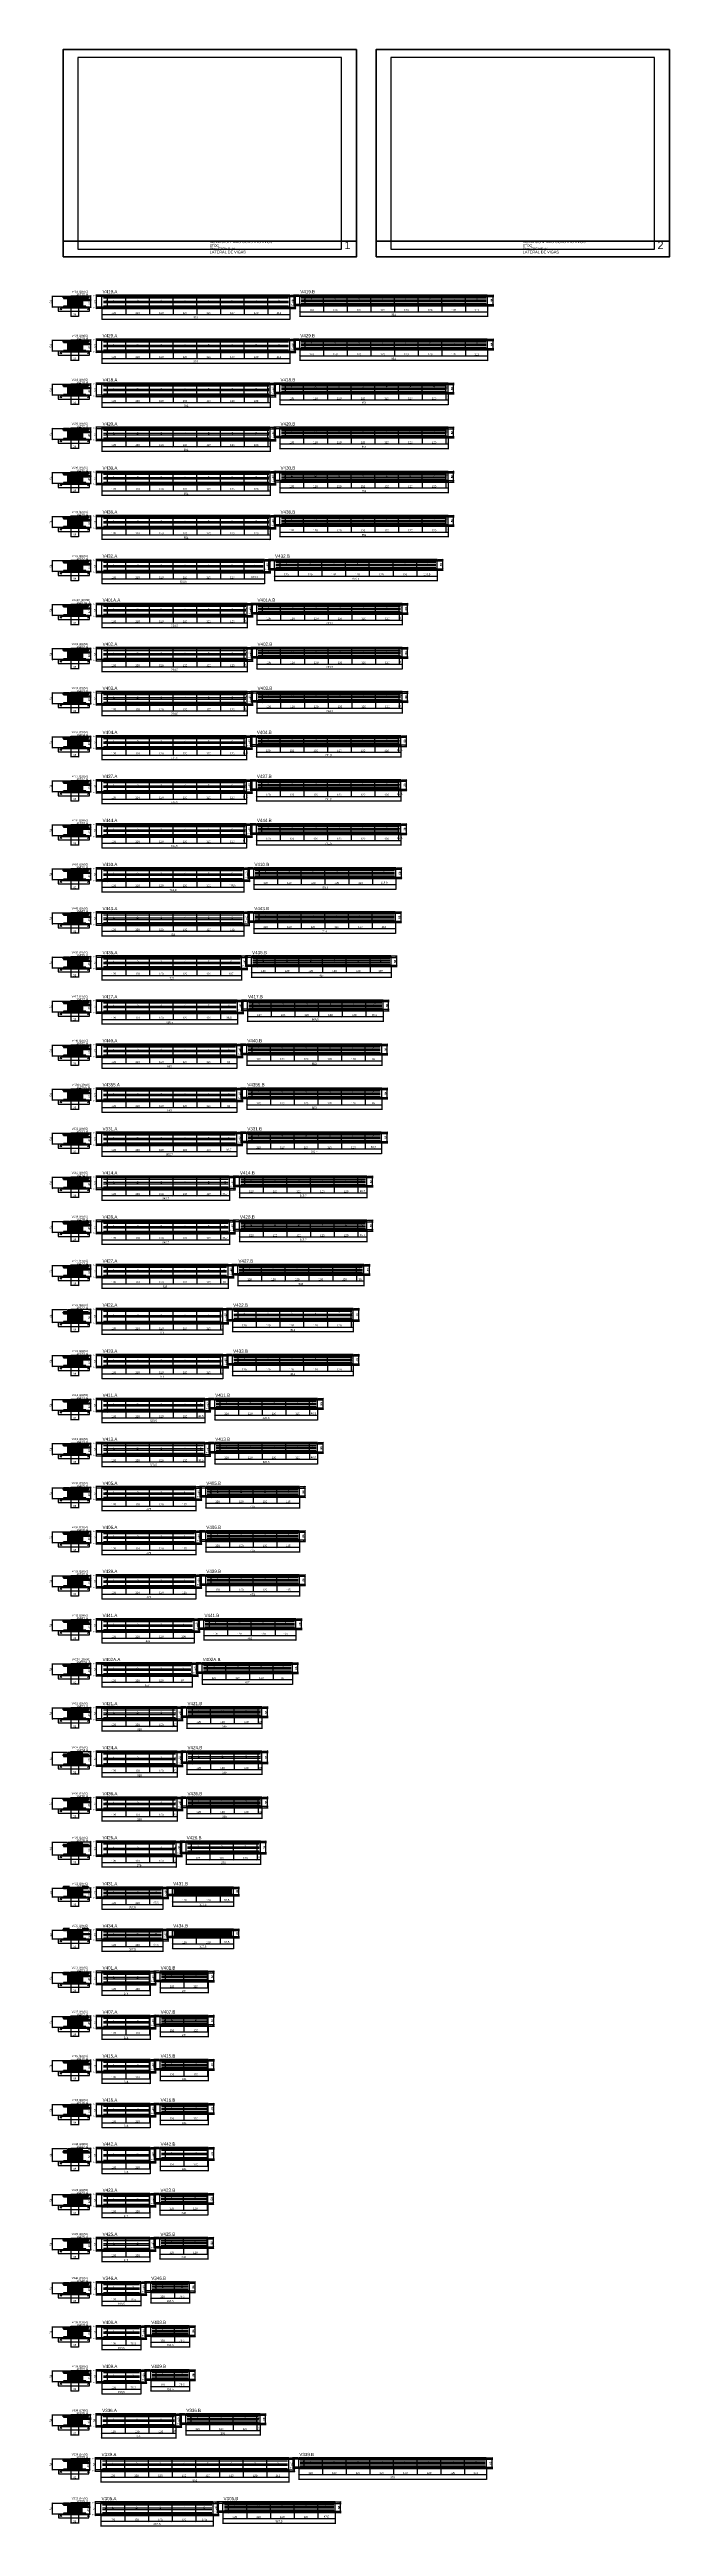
# Model space of a CAD drawing. Extents: x -9000 to 3070, y -11287 to 1250.
# Drawn here: x -69 to 3070, y -11287 to 1250 of the extents above.
import ezdxf
from ezdxf.enums import TextEntityAlignment as Align

# ---------------------------------------------------------------- set-up
doc = ezdxf.new("R2010")
doc.units = 0
for name, color, linetype in [('5', 5, 'Continuous'), ('BARRA_ANCORAGEM', 126, 'Continuous'), ('barrote', 126, 'Continuous'), ('CARIMBO', 255, 'Continuous'), ('CONCRETO', 251, 'Continuous'), ('COTA', 241, 'Continuous'), ('Cota Seção (2x)', 241, 'Continuous'), ('detalhes', 7, 'Continuous'), ('Folhas', 255, 'Continuous'), ('Hachura', 251, 'Continuous'), ('HACHURACONCRETO', 251, 'Continuous'), ('Madeira', 126, 'Continuous'), ('NOMENCLATURA', 7, 'Continuous'), ('Painéis', 200, 'Continuous'), ('presilha', 224, 'Continuous'), ('SARR_2.2x7', 40, 'Continuous'), ('SARRAFO_2_2X7', 40, 'Continuous'), ('SCO-___-LAJ', 224, 'Continuous'), ('TENSOR', 224, 'Continuous'), ('Texto Seção', 7, 'Continuous')]:
    doc.layers.add(name, color=color, linetype=linetype)
doc.dimstyles.new('PAINEL', dxfattribs={"dimtxt": 10, "dimasz": 3, "dimexe": 3, "dimexo": 3, "dimgap": 3, "dimtad": 1, "dimblk": 'OBLIQUE', "dimblk1": 'OBLIQUE', "dimcen": 2.5, "dimclrd": 4, "dimclre": 4, "dimclrt": 240, "dimazin": 3, "dimtfac": 1, "dimtmove": 0, "dimatfit": 3})
doc.dimstyles.new('SECAO2X', dxfattribs={"dimtxt": 7, "dimasz": 5, "dimexe": 3, "dimexo": 3, "dimgap": 2, "dimtad": 3, "dimblk": 'OBLIQUE', "dimblk1": 'OBLIQUE', "dimcen": 2.5, "dimclrd": 4, "dimclre": 4, "dimclrt": 1, "dimazin": 3, "dimtfac": 1, "dimtmove": 0, "dimatfit": 3})

# ---------------------------------------------------------------- blocks, each defined once
blk = doc.blocks.new('PAR_ESQ')
for p, q in [((-1, -1), (1, 1)), ((-1, 1), (1, -1))]:
    blk.add_line(p, q)
blk = doc.blocks.new('PAR_FUNDO_ESQ')
for p, q in [((-1, -1), (1, 1)), ((-1, 1), (1, -1))]:
    blk.add_line(p, q)
blk = doc.blocks.new('PAR_FUNDO_DIR')
for p, q in [((-1, -1), (1, 1)), ((-1, 1), (1, -1))]:
    blk.add_line(p, q)
blk = doc.blocks.new('par_int_esq')
for p, q in [((-1, -1), (1, 1)), ((-1, 1), (1, -1))]:
    blk.add_line(p, q)
blk = doc.blocks.new('par_int_dir')
for p, q in [((-1, -1), (1, 1)), ((-1, 1), (1, -1))]:
    blk.add_line(p, q)
blk = doc.blocks.new('_OBLIQUE')
at = {"color": 0, "linetype": 'BYBLOCK'}
blk.add_line((-0.5, -0.5), (0.5, 0.5), dxfattribs=at)

msp = doc.modelspace()

# ---------------------------------------------------------------- hatches: boundary and pattern name
at = {"layer": 'COTA'}
h = msp.add_hatch(dxfattribs=at)
h.set_pattern_fill('ANSI31', scale=0.4)
h.paths.add_polyline_path([(40, -46), (40, 4), (97, 4), (97, -20), (78, -20), (78, -46)])
h = msp.add_hatch(dxfattribs=at)
h.set_pattern_fill('ANSI31', scale=0.5)
h.paths.add_polyline_path([(197, 0), (317, 0), (317, 7), (197, 7)])
h = msp.add_hatch(dxfattribs=at)
h.set_pattern_fill('ANSI31', scale=0.5)
h.paths.add_polyline_path([(317, 0), (437, 0), (437, 7), (317, 7)])
h = msp.add_hatch(dxfattribs=at)
h.set_pattern_fill('ANSI31', scale=0.5)
h.paths.add_polyline_path([(437, 0), (557, 0), (557, 7), (437, 7)])
h = msp.add_hatch(dxfattribs=at)
h.set_pattern_fill('ANSI31', scale=0.5)
h.paths.add_polyline_path([(557, 0), (677, 0), (677, 7), (557, 7)])
h = msp.add_hatch(dxfattribs=at)
h.set_pattern_fill('ANSI31', scale=0.5)
h.paths.add_polyline_path([(677, 0), (797, 0), (797, 7), (677, 7)])
h = msp.add_hatch(dxfattribs=at)
h.set_pattern_fill('ANSI31', scale=0.5)
h.paths.add_polyline_path([(797, 0), (917, 0), (917, 7), (797, 7)])
h = msp.add_hatch(dxfattribs=at)
h.set_pattern_fill('ANSI31', scale=0.5)
h.paths.add_polyline_path([(917, 0), (1037, 0), (1037, 7), (917, 7)])
h = msp.add_hatch(dxfattribs=at)
h.set_pattern_fill('ANSI31', scale=0.5)
h.paths.add_polyline_path([(1037, 0), (1148, 0), (1148, 7), (1037, 7)])
h = msp.add_hatch(dxfattribs=at)
h.set_pattern_fill('ANSI31', scale=0.5)
h.paths.add_polyline_path([(1198, 0), (1318, 0), (1318, 7), (1198, 7)])
h = msp.add_hatch(dxfattribs=at)
h.set_pattern_fill('ANSI31', scale=0.5)
h.paths.add_polyline_path([(1318, 0), (1438, 0), (1438, 7), (1318, 7)])
h = msp.add_hatch(dxfattribs=at)
h.set_pattern_fill('ANSI31', scale=0.5)
h.paths.add_polyline_path([(1438, 0), (1558, 0), (1558, 7), (1438, 7)])
h = msp.add_hatch(dxfattribs=at)
h.set_pattern_fill('ANSI31', scale=0.5)
h.paths.add_polyline_path([(1558, 0), (1678, 0), (1678, 7), (1558, 7)])
h = msp.add_hatch(dxfattribs=at)
h.set_pattern_fill('ANSI31', scale=0.5)
h.paths.add_polyline_path([(1678, 0), (1798, 0), (1798, 7), (1678, 7)])
h = msp.add_hatch(dxfattribs=at)
h.set_pattern_fill('ANSI31', scale=0.5)
h.paths.add_polyline_path([(1798, 0), (1918, 0), (1918, 7), (1798, 7)])
h = msp.add_hatch(dxfattribs=at)
h.set_pattern_fill('ANSI31', scale=0.5)
h.paths.add_polyline_path([(1918, 0), (2038, 0), (2038, 7), (1918, 7)])
h = msp.add_hatch(dxfattribs=at)
h.set_pattern_fill('ANSI31', scale=0.5)
h.paths.add_polyline_path([(2038, 0), (2149, 0), (2149, 7), (2038, 7)])
h = msp.add_hatch(dxfattribs=at)
h.set_pattern_fill('ANSI31', scale=0.5)
h.paths.add_polyline_path([(197, -61), (317, -61), (317, -54), (197, -54)])
h = msp.add_hatch(dxfattribs=at)
h.set_pattern_fill('ANSI31', scale=0.5)
h.paths.add_polyline_path([(317, -61), (437, -61), (437, -54), (317, -54)])
h = msp.add_hatch(dxfattribs=at)
h.set_pattern_fill('ANSI31', scale=0.5)
h.paths.add_polyline_path([(437, -61), (557, -61), (557, -54), (437, -54)])
h = msp.add_hatch(dxfattribs=at)
h.set_pattern_fill('ANSI31', scale=0.5)
h.paths.add_polyline_path([(557, -61), (677, -61), (677, -54), (557, -54)])
h = msp.add_hatch(dxfattribs=at)
h.set_pattern_fill('ANSI31', scale=0.5)
h.paths.add_polyline_path([(677, -61), (797, -61), (797, -54), (677, -54)])
h = msp.add_hatch(dxfattribs=at)
h.set_pattern_fill('ANSI31', scale=0.5)
h.paths.add_polyline_path([(797, -61), (917, -61), (917, -54), (797, -54)])
h = msp.add_hatch(dxfattribs=at)
h.set_pattern_fill('ANSI31', scale=0.5)
h.paths.add_polyline_path([(917, -61), (1037, -61), (1037, -54), (917, -54)])
h = msp.add_hatch(dxfattribs=at)
h.set_pattern_fill('ANSI31', scale=0.5)
h.paths.add_polyline_path([(1037, -61), (1148, -61), (1148, -54), (1037, -54)])
h = msp.add_hatch(dxfattribs=at)
h.set_pattern_fill('ANSI31', scale=0.5)
h.paths.add_polyline_path([(1198, -47), (1318, -47), (1318, -40), (1198, -40)])
h = msp.add_hatch(dxfattribs=at)
h.set_pattern_fill('ANSI31', scale=0.5)
h.paths.add_polyline_path([(1318, -47), (1438, -47), (1438, -40), (1318, -40)])
h = msp.add_hatch(dxfattribs=at)
h.set_pattern_fill('ANSI31', scale=0.5)
h.paths.add_polyline_path([(1438, -47), (1558, -47), (1558, -40), (1438, -40)])
h = msp.add_hatch(dxfattribs=at)
h.set_pattern_fill('ANSI31', scale=0.5)
h.paths.add_polyline_path([(1558, -47), (1678, -47), (1678, -40), (1558, -40)])
h = msp.add_hatch(dxfattribs=at)
h.set_pattern_fill('ANSI31', scale=0.5)
h.paths.add_polyline_path([(1678, -47), (1798, -47), (1798, -40), (1678, -40)])
h = msp.add_hatch(dxfattribs=at)
h.set_pattern_fill('ANSI31', scale=0.5)
h.paths.add_polyline_path([(1798, -47), (1918, -47), (1918, -40), (1798, -40)])
h = msp.add_hatch(dxfattribs=at)
h.set_pattern_fill('ANSI31', scale=0.5)
h.paths.add_polyline_path([(1918, -47), (2038, -47), (2038, -40), (1918, -40)])
h = msp.add_hatch(dxfattribs=at)
h.set_pattern_fill('ANSI31', scale=0.5)
h.paths.add_polyline_path([(2038, -47), (2149, -47), (2149, -40), (2038, -40)])
h = msp.add_hatch(dxfattribs=at)
h.set_pattern_fill('ANSI31', scale=0.4)
h.paths.add_polyline_path([(40, -269), (40, -219), (97, -219), (97, -243), (78, -243), (78, -269)])
h = msp.add_hatch(dxfattribs=at)
h.set_pattern_fill('ANSI31', scale=0.5)
h.paths.add_polyline_path([(197, -223), (317, -223), (317, -216), (197, -216)])
h = msp.add_hatch(dxfattribs=at)
h.set_pattern_fill('ANSI31', scale=0.5)
h.paths.add_polyline_path([(317, -223), (437, -223), (437, -216), (317, -216)])
h = msp.add_hatch(dxfattribs=at)
h.set_pattern_fill('ANSI31', scale=0.5)
h.paths.add_polyline_path([(437, -223), (557, -223), (557, -216), (437, -216)])
h = msp.add_hatch(dxfattribs=at)
h.set_pattern_fill('ANSI31', scale=0.5)
h.paths.add_polyline_path([(557, -223), (677, -223), (677, -216), (557, -216)])
h = msp.add_hatch(dxfattribs=at)
h.set_pattern_fill('ANSI31', scale=0.5)
h.paths.add_polyline_path([(677, -223), (797, -223), (797, -216), (677, -216)])
h = msp.add_hatch(dxfattribs=at)
h.set_pattern_fill('ANSI31', scale=0.5)
h.paths.add_polyline_path([(797, -223), (917, -223), (917, -216), (797, -216)])
h = msp.add_hatch(dxfattribs=at)
h.set_pattern_fill('ANSI31', scale=0.5)
h.paths.add_polyline_path([(917, -223), (1037, -223), (1037, -216), (917, -216)])
h = msp.add_hatch(dxfattribs=at)
h.set_pattern_fill('ANSI31', scale=0.5)
h.paths.add_polyline_path([(1037, -223), (1148, -223), (1148, -216), (1037, -216)])
h = msp.add_hatch(dxfattribs=at)
h.set_pattern_fill('ANSI31', scale=0.5)
h.paths.add_polyline_path([(1198, -223), (1318, -223), (1318, -216), (1198, -216)])
h = msp.add_hatch(dxfattribs=at)
h.set_pattern_fill('ANSI31', scale=0.5)
h.paths.add_polyline_path([(1318, -223), (1438, -223), (1438, -216), (1318, -216)])
h = msp.add_hatch(dxfattribs=at)
h.set_pattern_fill('ANSI31', scale=0.5)
h.paths.add_polyline_path([(1438, -223), (1558, -223), (1558, -216), (1438, -216)])
h = msp.add_hatch(dxfattribs=at)
h.set_pattern_fill('ANSI31', scale=0.5)
h.paths.add_polyline_path([(1558, -223), (1678, -223), (1678, -216), (1558, -216)])
h = msp.add_hatch(dxfattribs=at)
h.set_pattern_fill('ANSI31', scale=0.5)
h.paths.add_polyline_path([(1678, -223), (1798, -223), (1798, -216), (1678, -216)])
h = msp.add_hatch(dxfattribs=at)
h.set_pattern_fill('ANSI31', scale=0.5)
h.paths.add_polyline_path([(1798, -223), (1918, -223), (1918, -216), (1798, -216)])
h = msp.add_hatch(dxfattribs=at)
h.set_pattern_fill('ANSI31', scale=0.5)
h.paths.add_polyline_path([(1918, -223), (2038, -223), (2038, -216), (1918, -216)])
h = msp.add_hatch(dxfattribs=at)
h.set_pattern_fill('ANSI31', scale=0.5)
h.paths.add_polyline_path([(2038, -223), (2149, -223), (2149, -216), (2038, -216)])
h = msp.add_hatch(dxfattribs=at)
h.set_pattern_fill('ANSI31', scale=0.5)
h.paths.add_polyline_path([(197, -284), (317, -284), (317, -277), (197, -277)])
h = msp.add_hatch(dxfattribs=at)
h.set_pattern_fill('ANSI31', scale=0.5)
h.paths.add_polyline_path([(317, -284), (437, -284), (437, -277), (317, -277)])
h = msp.add_hatch(dxfattribs=at)
h.set_pattern_fill('ANSI31', scale=0.5)
h.paths.add_polyline_path([(437, -284), (557, -284), (557, -277), (437, -277)])
h = msp.add_hatch(dxfattribs=at)
h.set_pattern_fill('ANSI31', scale=0.5)
h.paths.add_polyline_path([(557, -284), (677, -284), (677, -277), (557, -277)])
h = msp.add_hatch(dxfattribs=at)
h.set_pattern_fill('ANSI31', scale=0.5)
h.paths.add_polyline_path([(677, -284), (797, -284), (797, -277), (677, -277)])
h = msp.add_hatch(dxfattribs=at)
h.set_pattern_fill('ANSI31', scale=0.5)
h.paths.add_polyline_path([(797, -284), (917, -284), (917, -277), (797, -277)])
h = msp.add_hatch(dxfattribs=at)
h.set_pattern_fill('ANSI31', scale=0.5)
h.paths.add_polyline_path([(917, -284), (1037, -284), (1037, -277), (917, -277)])
h = msp.add_hatch(dxfattribs=at)
h.set_pattern_fill('ANSI31', scale=0.5)
h.paths.add_polyline_path([(1037, -284), (1148, -284), (1148, -277), (1037, -277)])
h = msp.add_hatch(dxfattribs=at)
h.set_pattern_fill('ANSI31', scale=0.5)
h.paths.add_polyline_path([(1198, -270), (1318, -270), (1318, -263), (1198, -263)])
h = msp.add_hatch(dxfattribs=at)
h.set_pattern_fill('ANSI31', scale=0.5)
h.paths.add_polyline_path([(1318, -270), (1438, -270), (1438, -263), (1318, -263)])
h = msp.add_hatch(dxfattribs=at)
h.set_pattern_fill('ANSI31', scale=0.5)
h.paths.add_polyline_path([(1438, -270), (1558, -270), (1558, -263), (1438, -263)])
h = msp.add_hatch(dxfattribs=at)
h.set_pattern_fill('ANSI31', scale=0.5)
h.paths.add_polyline_path([(1558, -270), (1678, -270), (1678, -263), (1558, -263)])
h = msp.add_hatch(dxfattribs=at)
h.set_pattern_fill('ANSI31', scale=0.5)
h.paths.add_polyline_path([(1678, -270), (1798, -270), (1798, -263), (1678, -263)])
h = msp.add_hatch(dxfattribs=at)
h.set_pattern_fill('ANSI31', scale=0.5)
h.paths.add_polyline_path([(1798, -270), (1918, -270), (1918, -263), (1798, -263)])
h = msp.add_hatch(dxfattribs=at)
h.set_pattern_fill('ANSI31', scale=0.5)
h.paths.add_polyline_path([(1918, -270), (2038, -270), (2038, -263), (1918, -263)])
h = msp.add_hatch(dxfattribs=at)
h.set_pattern_fill('ANSI31', scale=0.5)
h.paths.add_polyline_path([(2038, -270), (2149, -270), (2149, -263), (2038, -263)])
h = msp.add_hatch(dxfattribs=at)
h.set_pattern_fill('ANSI31', scale=0.4)
h.paths.add_polyline_path([(40, -492), (40, -442), (97, -442), (97, -466), (78, -466), (78, -492)])
h = msp.add_hatch(dxfattribs=at)
h.set_pattern_fill('ANSI31', scale=0.5)
h.paths.add_polyline_path([(197, -446), (317, -446), (317, -439), (197, -439)])
h = msp.add_hatch(dxfattribs=at)
h.set_pattern_fill('ANSI31', scale=0.5)
h.paths.add_polyline_path([(197, -507), (317, -507), (317, -500), (197, -500)])
h = msp.add_hatch(dxfattribs=at)
h.set_pattern_fill('ANSI31', scale=0.5)
h.paths.add_polyline_path([(317, -446), (437, -446), (437, -439), (317, -439)])
h = msp.add_hatch(dxfattribs=at)
h.set_pattern_fill('ANSI31', scale=0.5)
h.paths.add_polyline_path([(317, -507), (437, -507), (437, -500), (317, -500)])
h = msp.add_hatch(dxfattribs=at)
h.set_pattern_fill('ANSI31', scale=0.5)
h.paths.add_polyline_path([(437, -446), (557, -446), (557, -439), (437, -439)])
h = msp.add_hatch(dxfattribs=at)
h.set_pattern_fill('ANSI31', scale=0.5)
h.paths.add_polyline_path([(437, -507), (557, -507), (557, -500), (437, -500)])
h = msp.add_hatch(dxfattribs=at)
h.set_pattern_fill('ANSI31', scale=0.5)
h.paths.add_polyline_path([(557, -446), (677, -446), (677, -439), (557, -439)])
h = msp.add_hatch(dxfattribs=at)
h.set_pattern_fill('ANSI31', scale=0.5)
h.paths.add_polyline_path([(557, -507), (677, -507), (677, -500), (557, -500)])
h = msp.add_hatch(dxfattribs=at)
h.set_pattern_fill('ANSI31', scale=0.5)
h.paths.add_polyline_path([(677, -446), (797, -446), (797, -439), (677, -439)])
h = msp.add_hatch(dxfattribs=at)
h.set_pattern_fill('ANSI31', scale=0.5)
h.paths.add_polyline_path([(677, -507), (797, -507), (797, -500), (677, -500)])
h = msp.add_hatch(dxfattribs=at)
h.set_pattern_fill('ANSI31', scale=0.5)
h.paths.add_polyline_path([(797, -446), (917, -446), (917, -439), (797, -439)])
h = msp.add_hatch(dxfattribs=at)
h.set_pattern_fill('ANSI31', scale=0.5)
h.paths.add_polyline_path([(797, -507), (917, -507), (917, -500), (797, -500)])
h = msp.add_hatch(dxfattribs=at)
h.set_pattern_fill('ANSI31', scale=0.5)
h.paths.add_polyline_path([(917, -446), (1037, -446), (1037, -439), (917, -439)])
h = msp.add_hatch(dxfattribs=at)
h.set_pattern_fill('ANSI31', scale=0.5)
h.paths.add_polyline_path([(917, -507), (1037, -507), (1037, -500), (917, -500)])
h = msp.add_hatch(dxfattribs=at)
h.set_pattern_fill('ANSI31', scale=0.5)
h.paths.add_polyline_path([(1037, -446), (1048, -446), (1048, -439), (1037, -439)])
h = msp.add_hatch(dxfattribs=at)
h.set_pattern_fill('ANSI31', scale=0.5)
h.paths.add_polyline_path([(1037, -507), (1048, -507), (1048, -500), (1037, -500)])
h = msp.add_hatch(dxfattribs=at)
h.set_pattern_fill('ANSI31', scale=0.5)
h.paths.add_polyline_path([(1098, -446), (1218, -446), (1218, -439), (1098, -439)])
h = msp.add_hatch(dxfattribs=at)
h.set_pattern_fill('ANSI31', scale=0.5)
h.paths.add_polyline_path([(1098, -493), (1218, -493), (1218, -486), (1098, -486)])
h = msp.add_hatch(dxfattribs=at)
h.set_pattern_fill('ANSI31', scale=0.5)
h.paths.add_polyline_path([(1218, -446), (1338, -446), (1338, -439), (1218, -439)])
h = msp.add_hatch(dxfattribs=at)
h.set_pattern_fill('ANSI31', scale=0.5)
h.paths.add_polyline_path([(1218, -493), (1338, -493), (1338, -486), (1218, -486)])
h = msp.add_hatch(dxfattribs=at)
h.set_pattern_fill('ANSI31', scale=0.5)
h.paths.add_polyline_path([(1338, -446), (1458, -446), (1458, -439), (1338, -439)])
h = msp.add_hatch(dxfattribs=at)
h.set_pattern_fill('ANSI31', scale=0.5)
h.paths.add_polyline_path([(1338, -493), (1458, -493), (1458, -486), (1338, -486)])
h = msp.add_hatch(dxfattribs=at)
h.set_pattern_fill('ANSI31', scale=0.5)
h.paths.add_polyline_path([(1458, -446), (1578, -446), (1578, -439), (1458, -439)])
h = msp.add_hatch(dxfattribs=at)
h.set_pattern_fill('ANSI31', scale=0.5)
h.paths.add_polyline_path([(1458, -493), (1578, -493), (1578, -486), (1458, -486)])
h = msp.add_hatch(dxfattribs=at)
h.set_pattern_fill('ANSI31', scale=0.5)
h.paths.add_polyline_path([(1578, -446), (1698, -446), (1698, -439), (1578, -439)])
h = msp.add_hatch(dxfattribs=at)
h.set_pattern_fill('ANSI31', scale=0.5)
h.paths.add_polyline_path([(1578, -493), (1698, -493), (1698, -486), (1578, -486)])
h = msp.add_hatch(dxfattribs=at)
h.set_pattern_fill('ANSI31', scale=0.5)
h.paths.add_polyline_path([(1698, -446), (1818, -446), (1818, -439), (1698, -439)])
h = msp.add_hatch(dxfattribs=at)
h.set_pattern_fill('ANSI31', scale=0.5)
h.paths.add_polyline_path([(1698, -493), (1818, -493), (1818, -486), (1698, -486)])
h = msp.add_hatch(dxfattribs=at)
h.set_pattern_fill('ANSI31', scale=0.5)
h.paths.add_polyline_path([(1818, -446), (1938, -446), (1938, -439), (1818, -439)])
h = msp.add_hatch(dxfattribs=at)
h.set_pattern_fill('ANSI31', scale=0.5)
h.paths.add_polyline_path([(1818, -493), (1938, -493), (1938, -486), (1818, -486)])
h = msp.add_hatch(dxfattribs=at)
h.set_pattern_fill('ANSI31', scale=0.5)
h.paths.add_polyline_path([(1938, -446), (1949, -446), (1949, -439), (1938, -439)])
h = msp.add_hatch(dxfattribs=at)
h.set_pattern_fill('ANSI31', scale=0.5)
h.paths.add_polyline_path([(1938, -493), (1949, -493), (1949, -486), (1938, -486)])
h = msp.add_hatch(dxfattribs=at)
h.set_pattern_fill('ANSI31', scale=0.4)
h.paths.add_polyline_path([(40, -715), (40, -665), (97, -665), (97, -689), (78, -689), (78, -715)])
h = msp.add_hatch(dxfattribs=at)
h.set_pattern_fill('ANSI31', scale=0.5)
h.paths.add_polyline_path([(197, -669), (317, -669), (317, -662), (197, -662)])
h = msp.add_hatch(dxfattribs=at)
h.set_pattern_fill('ANSI31', scale=0.5)
h.paths.add_polyline_path([(197, -730), (317, -730), (317, -723), (197, -723)])
h = msp.add_hatch(dxfattribs=at)
h.set_pattern_fill('ANSI31', scale=0.5)
h.paths.add_polyline_path([(317, -669), (437, -669), (437, -662), (317, -662)])
h = msp.add_hatch(dxfattribs=at)
h.set_pattern_fill('ANSI31', scale=0.5)
h.paths.add_polyline_path([(317, -730), (437, -730), (437, -723), (317, -723)])
h = msp.add_hatch(dxfattribs=at)
h.set_pattern_fill('ANSI31', scale=0.5)
h.paths.add_polyline_path([(437, -669), (557, -669), (557, -662), (437, -662)])
h = msp.add_hatch(dxfattribs=at)
h.set_pattern_fill('ANSI31', scale=0.5)
h.paths.add_polyline_path([(437, -730), (557, -730), (557, -723), (437, -723)])
h = msp.add_hatch(dxfattribs=at)
h.set_pattern_fill('ANSI31', scale=0.5)
h.paths.add_polyline_path([(557, -669), (677, -669), (677, -662), (557, -662)])
h = msp.add_hatch(dxfattribs=at)
h.set_pattern_fill('ANSI31', scale=0.5)
h.paths.add_polyline_path([(557, -730), (677, -730), (677, -723), (557, -723)])
h = msp.add_hatch(dxfattribs=at)
h.set_pattern_fill('ANSI31', scale=0.5)
h.paths.add_polyline_path([(677, -669), (797, -669), (797, -662), (677, -662)])
h = msp.add_hatch(dxfattribs=at)
h.set_pattern_fill('ANSI31', scale=0.5)
h.paths.add_polyline_path([(677, -730), (797, -730), (797, -723), (677, -723)])
h = msp.add_hatch(dxfattribs=at)
h.set_pattern_fill('ANSI31', scale=0.5)
h.paths.add_polyline_path([(797, -669), (917, -669), (917, -662), (797, -662)])
h = msp.add_hatch(dxfattribs=at)
h.set_pattern_fill('ANSI31', scale=0.5)
h.paths.add_polyline_path([(797, -730), (917, -730), (917, -723), (797, -723)])
h = msp.add_hatch(dxfattribs=at)
h.set_pattern_fill('ANSI31', scale=0.5)
h.paths.add_polyline_path([(917, -669), (1037, -669), (1037, -662), (917, -662)])
h = msp.add_hatch(dxfattribs=at)
h.set_pattern_fill('ANSI31', scale=0.5)
h.paths.add_polyline_path([(917, -730), (1037, -730), (1037, -723), (917, -723)])
h = msp.add_hatch(dxfattribs=at)
h.set_pattern_fill('ANSI31', scale=0.5)
h.paths.add_polyline_path([(1037, -669), (1048, -669), (1048, -662), (1037, -662)])
h = msp.add_hatch(dxfattribs=at)
h.set_pattern_fill('ANSI31', scale=0.5)
h.paths.add_polyline_path([(1037, -730), (1048, -730), (1048, -723), (1037, -723)])
h = msp.add_hatch(dxfattribs=at)
h.set_pattern_fill('ANSI31', scale=0.5)
h.paths.add_polyline_path([(1098, -669), (1218, -669), (1218, -662), (1098, -662)])
h = msp.add_hatch(dxfattribs=at)
h.set_pattern_fill('ANSI31', scale=0.5)
h.paths.add_polyline_path([(1098, -716), (1218, -716), (1218, -709), (1098, -709)])
h = msp.add_hatch(dxfattribs=at)
h.set_pattern_fill('ANSI31', scale=0.5)
h.paths.add_polyline_path([(1218, -669), (1338, -669), (1338, -662), (1218, -662)])
h = msp.add_hatch(dxfattribs=at)
h.set_pattern_fill('ANSI31', scale=0.5)
h.paths.add_polyline_path([(1218, -716), (1338, -716), (1338, -709), (1218, -709)])
h = msp.add_hatch(dxfattribs=at)
h.set_pattern_fill('ANSI31', scale=0.5)
h.paths.add_polyline_path([(1338, -669), (1458, -669), (1458, -662), (1338, -662)])
h = msp.add_hatch(dxfattribs=at)
h.set_pattern_fill('ANSI31', scale=0.5)
h.paths.add_polyline_path([(1338, -716), (1458, -716), (1458, -709), (1338, -709)])
h = msp.add_hatch(dxfattribs=at)
h.set_pattern_fill('ANSI31', scale=0.5)
h.paths.add_polyline_path([(1458, -669), (1578, -669), (1578, -662), (1458, -662)])
h = msp.add_hatch(dxfattribs=at)
h.set_pattern_fill('ANSI31', scale=0.5)
h.paths.add_polyline_path([(1458, -716), (1578, -716), (1578, -709), (1458, -709)])
h = msp.add_hatch(dxfattribs=at)
h.set_pattern_fill('ANSI31', scale=0.5)
h.paths.add_polyline_path([(1578, -669), (1698, -669), (1698, -662), (1578, -662)])
h = msp.add_hatch(dxfattribs=at)
h.set_pattern_fill('ANSI31', scale=0.5)
h.paths.add_polyline_path([(1578, -716), (1698, -716), (1698, -709), (1578, -709)])
h = msp.add_hatch(dxfattribs=at)
h.set_pattern_fill('ANSI31', scale=0.5)
h.paths.add_polyline_path([(1698, -669), (1818, -669), (1818, -662), (1698, -662)])
h = msp.add_hatch(dxfattribs=at)
h.set_pattern_fill('ANSI31', scale=0.5)
h.paths.add_polyline_path([(1698, -716), (1818, -716), (1818, -709), (1698, -709)])
h = msp.add_hatch(dxfattribs=at)
h.set_pattern_fill('ANSI31', scale=0.5)
h.paths.add_polyline_path([(1818, -669), (1938, -669), (1938, -662), (1818, -662)])
h = msp.add_hatch(dxfattribs=at)
h.set_pattern_fill('ANSI31', scale=0.5)
h.paths.add_polyline_path([(1818, -716), (1938, -716), (1938, -709), (1818, -709)])
h = msp.add_hatch(dxfattribs=at)
h.set_pattern_fill('ANSI31', scale=0.5)
h.paths.add_polyline_path([(1938, -669), (1949, -669), (1949, -662), (1938, -662)])
h = msp.add_hatch(dxfattribs=at)
h.set_pattern_fill('ANSI31', scale=0.5)
h.paths.add_polyline_path([(1938, -716), (1949, -716), (1949, -709), (1938, -709)])
h = msp.add_hatch(dxfattribs=at)
h.set_pattern_fill('ANSI31', scale=0.4)
h.paths.add_polyline_path([(40, -938), (40, -888), (97, -888), (97, -912), (78, -912), (78, -938)])
h = msp.add_hatch(dxfattribs=at)
h.set_pattern_fill('ANSI31', scale=0.5)
h.paths.add_polyline_path([(197, -892), (317, -892), (317, -885), (197, -885)])
h = msp.add_hatch(dxfattribs=at)
h.set_pattern_fill('ANSI31', scale=0.5)
h.paths.add_polyline_path([(197, -953), (317, -953), (317, -946), (197, -946)])
h = msp.add_hatch(dxfattribs=at)
h.set_pattern_fill('ANSI31', scale=0.5)
h.paths.add_polyline_path([(317, -892), (437, -892), (437, -885), (317, -885)])
h = msp.add_hatch(dxfattribs=at)
h.set_pattern_fill('ANSI31', scale=0.5)
h.paths.add_polyline_path([(317, -953), (437, -953), (437, -946), (317, -946)])
h = msp.add_hatch(dxfattribs=at)
h.set_pattern_fill('ANSI31', scale=0.5)
h.paths.add_polyline_path([(437, -892), (557, -892), (557, -885), (437, -885)])
h = msp.add_hatch(dxfattribs=at)
h.set_pattern_fill('ANSI31', scale=0.5)
h.paths.add_polyline_path([(437, -953), (557, -953), (557, -946), (437, -946)])
h = msp.add_hatch(dxfattribs=at)
h.set_pattern_fill('ANSI31', scale=0.5)
h.paths.add_polyline_path([(557, -892), (677, -892), (677, -885), (557, -885)])
h = msp.add_hatch(dxfattribs=at)
h.set_pattern_fill('ANSI31', scale=0.5)
h.paths.add_polyline_path([(557, -953), (677, -953), (677, -946), (557, -946)])
h = msp.add_hatch(dxfattribs=at)
h.set_pattern_fill('ANSI31', scale=0.5)
h.paths.add_polyline_path([(677, -892), (797, -892), (797, -885), (677, -885)])
h = msp.add_hatch(dxfattribs=at)
h.set_pattern_fill('ANSI31', scale=0.5)
h.paths.add_polyline_path([(677, -953), (797, -953), (797, -946), (677, -946)])
h = msp.add_hatch(dxfattribs=at)
h.set_pattern_fill('ANSI31', scale=0.5)
h.paths.add_polyline_path([(797, -892), (917, -892), (917, -885), (797, -885)])
h = msp.add_hatch(dxfattribs=at)
h.set_pattern_fill('ANSI31', scale=0.5)
h.paths.add_polyline_path([(797, -953), (917, -953), (917, -946), (797, -946)])
h = msp.add_hatch(dxfattribs=at)
h.set_pattern_fill('ANSI31', scale=0.5)
h.paths.add_polyline_path([(917, -892), (1037, -892), (1037, -885), (917, -885)])
h = msp.add_hatch(dxfattribs=at)
h.set_pattern_fill('ANSI31', scale=0.5)
h.paths.add_polyline_path([(917, -953), (1037, -953), (1037, -946), (917, -946)])
h = msp.add_hatch(dxfattribs=at)
h.set_pattern_fill('ANSI31', scale=0.5)
h.paths.add_polyline_path([(1037, -892), (1048, -892), (1048, -885), (1037, -885)])
h = msp.add_hatch(dxfattribs=at)
h.set_pattern_fill('ANSI31', scale=0.5)
h.paths.add_polyline_path([(1037, -953), (1048, -953), (1048, -946), (1037, -946)])
h = msp.add_hatch(dxfattribs=at)
h.set_pattern_fill('ANSI31', scale=0.5)
h.paths.add_polyline_path([(1098, -892), (1218, -892), (1218, -885), (1098, -885)])
h = msp.add_hatch(dxfattribs=at)
h.set_pattern_fill('ANSI31', scale=0.5)
h.paths.add_polyline_path([(1098, -939), (1218, -939), (1218, -932), (1098, -932)])
h = msp.add_hatch(dxfattribs=at)
h.set_pattern_fill('ANSI31', scale=0.5)
h.paths.add_polyline_path([(1218, -892), (1338, -892), (1338, -885), (1218, -885)])
h = msp.add_hatch(dxfattribs=at)
h.set_pattern_fill('ANSI31', scale=0.5)
h.paths.add_polyline_path([(1218, -939), (1338, -939), (1338, -932), (1218, -932)])
h = msp.add_hatch(dxfattribs=at)
h.set_pattern_fill('ANSI31', scale=0.5)
h.paths.add_polyline_path([(1338, -892), (1458, -892), (1458, -885), (1338, -885)])
h = msp.add_hatch(dxfattribs=at)
h.set_pattern_fill('ANSI31', scale=0.5)
h.paths.add_polyline_path([(1338, -939), (1458, -939), (1458, -932), (1338, -932)])
h = msp.add_hatch(dxfattribs=at)
h.set_pattern_fill('ANSI31', scale=0.5)
h.paths.add_polyline_path([(1458, -892), (1578, -892), (1578, -885), (1458, -885)])
h = msp.add_hatch(dxfattribs=at)
h.set_pattern_fill('ANSI31', scale=0.5)
h.paths.add_polyline_path([(1458, -939), (1578, -939), (1578, -932), (1458, -932)])
h = msp.add_hatch(dxfattribs=at)
h.set_pattern_fill('ANSI31', scale=0.5)
h.paths.add_polyline_path([(1578, -892), (1698, -892), (1698, -885), (1578, -885)])
h = msp.add_hatch(dxfattribs=at)
h.set_pattern_fill('ANSI31', scale=0.5)
h.paths.add_polyline_path([(1578, -939), (1698, -939), (1698, -932), (1578, -932)])
h = msp.add_hatch(dxfattribs=at)
h.set_pattern_fill('ANSI31', scale=0.5)
h.paths.add_polyline_path([(1698, -892), (1818, -892), (1818, -885), (1698, -885)])
h = msp.add_hatch(dxfattribs=at)
h.set_pattern_fill('ANSI31', scale=0.5)
h.paths.add_polyline_path([(1698, -939), (1818, -939), (1818, -932), (1698, -932)])
h = msp.add_hatch(dxfattribs=at)
h.set_pattern_fill('ANSI31', scale=0.5)
h.paths.add_polyline_path([(1818, -892), (1938, -892), (1938, -885), (1818, -885)])
h = msp.add_hatch(dxfattribs=at)
h.set_pattern_fill('ANSI31', scale=0.5)
h.paths.add_polyline_path([(1818, -939), (1938, -939), (1938, -932), (1818, -932)])
h = msp.add_hatch(dxfattribs=at)
h.set_pattern_fill('ANSI31', scale=0.5)
h.paths.add_polyline_path([(1938, -892), (1949, -892), (1949, -885), (1938, -885)])
h = msp.add_hatch(dxfattribs=at)
h.set_pattern_fill('ANSI31', scale=0.5)
h.paths.add_polyline_path([(1938, -939), (1949, -939), (1949, -932), (1938, -932)])
h = msp.add_hatch(dxfattribs=at)
h.set_pattern_fill('ANSI31', scale=0.4)
h.paths.add_polyline_path([(40, -1161), (40, -1111), (97, -1111), (97, -1135), (78, -1135), (78, -1161)])
h = msp.add_hatch(dxfattribs=at)
h.set_pattern_fill('ANSI31', scale=0.5)
h.paths.add_polyline_path([(197, -1115), (317, -1115), (317, -1108), (197, -1108)])
h = msp.add_hatch(dxfattribs=at)
h.set_pattern_fill('ANSI31', scale=0.5)
h.paths.add_polyline_path([(317, -1115), (437, -1115), (437, -1108), (317, -1108)])
h = msp.add_hatch(dxfattribs=at)
h.set_pattern_fill('ANSI31', scale=0.5)
h.paths.add_polyline_path([(437, -1115), (557, -1115), (557, -1108), (437, -1108)])
h = msp.add_hatch(dxfattribs=at)
h.set_pattern_fill('ANSI31', scale=0.5)
h.paths.add_polyline_path([(557, -1115), (677, -1115), (677, -1108), (557, -1108)])
h = msp.add_hatch(dxfattribs=at)
h.set_pattern_fill('ANSI31', scale=0.5)
h.paths.add_polyline_path([(677, -1115), (797, -1115), (797, -1108), (677, -1108)])
h = msp.add_hatch(dxfattribs=at)
h.set_pattern_fill('ANSI31', scale=0.5)
h.paths.add_polyline_path([(797, -1115), (917, -1115), (917, -1108), (797, -1108)])
h = msp.add_hatch(dxfattribs=at)
h.set_pattern_fill('ANSI31', scale=0.5)
h.paths.add_polyline_path([(917, -1115), (1037, -1115), (1037, -1108), (917, -1108)])
h = msp.add_hatch(dxfattribs=at)
h.set_pattern_fill('ANSI31', scale=0.5)
h.paths.add_polyline_path([(1037, -1115), (1048, -1115), (1048, -1108), (1037, -1108)])
h = msp.add_hatch(dxfattribs=at)
h.set_pattern_fill('ANSI31', scale=0.5)
h.paths.add_polyline_path([(1098, -1115), (1218, -1115), (1218, -1108), (1098, -1108)])
h = msp.add_hatch(dxfattribs=at)
h.set_pattern_fill('ANSI31', scale=0.5)
h.paths.add_polyline_path([(1218, -1115), (1338, -1115), (1338, -1108), (1218, -1108)])
h = msp.add_hatch(dxfattribs=at)
h.set_pattern_fill('ANSI31', scale=0.5)
h.paths.add_polyline_path([(1338, -1115), (1458, -1115), (1458, -1108), (1338, -1108)])
h = msp.add_hatch(dxfattribs=at)
h.set_pattern_fill('ANSI31', scale=0.5)
h.paths.add_polyline_path([(1458, -1115), (1578, -1115), (1578, -1108), (1458, -1108)])
h = msp.add_hatch(dxfattribs=at)
h.set_pattern_fill('ANSI31', scale=0.5)
h.paths.add_polyline_path([(1578, -1115), (1698, -1115), (1698, -1108), (1578, -1108)])
h = msp.add_hatch(dxfattribs=at)
h.set_pattern_fill('ANSI31', scale=0.5)
h.paths.add_polyline_path([(1698, -1115), (1818, -1115), (1818, -1108), (1698, -1108)])
h = msp.add_hatch(dxfattribs=at)
h.set_pattern_fill('ANSI31', scale=0.5)
h.paths.add_polyline_path([(1818, -1115), (1938, -1115), (1938, -1108), (1818, -1108)])
h = msp.add_hatch(dxfattribs=at)
h.set_pattern_fill('ANSI31', scale=0.5)
h.paths.add_polyline_path([(1938, -1115), (1949, -1115), (1949, -1108), (1938, -1108)])
h = msp.add_hatch(dxfattribs=at)
h.set_pattern_fill('ANSI31', scale=0.5)
h.paths.add_polyline_path([(197, -1176), (317, -1176), (317, -1169), (197, -1169)])
h = msp.add_hatch(dxfattribs=at)
h.set_pattern_fill('ANSI31', scale=0.5)
h.paths.add_polyline_path([(317, -1176), (437, -1176), (437, -1169), (317, -1169)])
h = msp.add_hatch(dxfattribs=at)
h.set_pattern_fill('ANSI31', scale=0.5)
h.paths.add_polyline_path([(437, -1176), (557, -1176), (557, -1169), (437, -1169)])
h = msp.add_hatch(dxfattribs=at)
h.set_pattern_fill('ANSI31', scale=0.5)
h.paths.add_polyline_path([(557, -1176), (677, -1176), (677, -1169), (557, -1169)])
h = msp.add_hatch(dxfattribs=at)
h.set_pattern_fill('ANSI31', scale=0.5)
h.paths.add_polyline_path([(677, -1176), (797, -1176), (797, -1169), (677, -1169)])
h = msp.add_hatch(dxfattribs=at)
h.set_pattern_fill('ANSI31', scale=0.5)
h.paths.add_polyline_path([(797, -1176), (917, -1176), (917, -1169), (797, -1169)])
h = msp.add_hatch(dxfattribs=at)
h.set_pattern_fill('ANSI31', scale=0.5)
h.paths.add_polyline_path([(917, -1176), (1037, -1176), (1037, -1169), (917, -1169)])
h = msp.add_hatch(dxfattribs=at)
h.set_pattern_fill('ANSI31', scale=0.5)
h.paths.add_polyline_path([(1037, -1176), (1048, -1176), (1048, -1169), (1037, -1169)])
h = msp.add_hatch(dxfattribs=at)
h.set_pattern_fill('ANSI31', scale=0.5)
h.paths.add_polyline_path([(1098, -1162), (1218, -1162), (1218, -1155), (1098, -1155)])
h = msp.add_hatch(dxfattribs=at)
h.set_pattern_fill('ANSI31', scale=0.5)
h.paths.add_polyline_path([(1218, -1162), (1338, -1162), (1338, -1155), (1218, -1155)])
h = msp.add_hatch(dxfattribs=at)
h.set_pattern_fill('ANSI31', scale=0.5)
h.paths.add_polyline_path([(1338, -1162), (1458, -1162), (1458, -1155), (1338, -1155)])
h = msp.add_hatch(dxfattribs=at)
h.set_pattern_fill('ANSI31', scale=0.5)
h.paths.add_polyline_path([(1458, -1162), (1578, -1162), (1578, -1155), (1458, -1155)])
h = msp.add_hatch(dxfattribs=at)
h.set_pattern_fill('ANSI31', scale=0.5)
h.paths.add_polyline_path([(1578, -1162), (1698, -1162), (1698, -1155), (1578, -1155)])
h = msp.add_hatch(dxfattribs=at)
h.set_pattern_fill('ANSI31', scale=0.5)
h.paths.add_polyline_path([(1698, -1162), (1818, -1162), (1818, -1155), (1698, -1155)])
h = msp.add_hatch(dxfattribs=at)
h.set_pattern_fill('ANSI31', scale=0.5)
h.paths.add_polyline_path([(1818, -1162), (1938, -1162), (1938, -1155), (1818, -1155)])
h = msp.add_hatch(dxfattribs=at)
h.set_pattern_fill('ANSI31', scale=0.5)
h.paths.add_polyline_path([(1938, -1162), (1949, -1162), (1949, -1155), (1938, -1155)])
h = msp.add_hatch(dxfattribs=at)
h.set_pattern_fill('ANSI31', scale=0.4)
h.paths.add_polyline_path([(40, -1384), (40, -1334), (97, -1334), (97, -1358), (78, -1358), (78, -1384)])
h = msp.add_hatch(dxfattribs=at)
h.set_pattern_fill('ANSI31', scale=0.5)
h.paths.add_polyline_path([(197, -1338), (317, -1338), (317, -1331), (197, -1331)])
h = msp.add_hatch(dxfattribs=at)
h.set_pattern_fill('ANSI31', scale=0.5)
h.paths.add_polyline_path([(317, -1338), (437, -1338), (437, -1331), (317, -1331)])
h = msp.add_hatch(dxfattribs=at)
h.set_pattern_fill('ANSI31', scale=0.5)
h.paths.add_polyline_path([(437, -1338), (557, -1338), (557, -1331), (437, -1331)])
h = msp.add_hatch(dxfattribs=at)
h.set_pattern_fill('ANSI31', scale=0.5)
h.paths.add_polyline_path([(557, -1338), (677, -1338), (677, -1331), (557, -1331)])
h = msp.add_hatch(dxfattribs=at)
h.set_pattern_fill('ANSI31', scale=0.5)
h.paths.add_polyline_path([(677, -1338), (797, -1338), (797, -1331), (677, -1331)])
h = msp.add_hatch(dxfattribs=at)
h.set_pattern_fill('ANSI31', scale=0.5)
h.paths.add_polyline_path([(797, -1338), (917, -1338), (917, -1331), (797, -1331)])
h = msp.add_hatch(dxfattribs=at)
h.set_pattern_fill('ANSI31', scale=0.5)
h.paths.add_polyline_path([(917, -1338), (1020.5, -1338), (1020.5, -1331), (917, -1331)])
h = msp.add_hatch(dxfattribs=at)
h.set_pattern_fill('ANSI31', scale=0.5)
h.paths.add_polyline_path([(1070.5, -1338), (1190.5, -1338), (1190.5, -1331), (1070.5, -1331)])
h = msp.add_hatch(dxfattribs=at)
h.set_pattern_fill('ANSI31', scale=0.5)
h.paths.add_polyline_path([(1070.5, -1385), (1190.5, -1385), (1190.5, -1378), (1070.5, -1378)])
h = msp.add_hatch(dxfattribs=at)
h.set_pattern_fill('ANSI31', scale=0.5)
h.paths.add_polyline_path([(1190.5, -1338), (1310.5, -1338), (1310.5, -1331), (1190.5, -1331)])
h = msp.add_hatch(dxfattribs=at)
h.set_pattern_fill('ANSI31', scale=0.5)
h.paths.add_polyline_path([(1190.5, -1385), (1310.5, -1385), (1310.5, -1378), (1190.5, -1378)])
h = msp.add_hatch(dxfattribs=at)
h.set_pattern_fill('ANSI31', scale=0.5)
h.paths.add_polyline_path([(1310.5, -1338), (1430.5, -1338), (1430.5, -1331), (1310.5, -1331)])
h = msp.add_hatch(dxfattribs=at)
h.set_pattern_fill('ANSI31', scale=0.5)
h.paths.add_polyline_path([(1310.5, -1385), (1430.5, -1385), (1430.5, -1378), (1310.5, -1378)])
h = msp.add_hatch(dxfattribs=at)
h.set_pattern_fill('ANSI31', scale=0.5)
h.paths.add_polyline_path([(1430.5, -1338), (1550.5, -1338), (1550.5, -1331), (1430.5, -1331)])
h = msp.add_hatch(dxfattribs=at)
h.set_pattern_fill('ANSI31', scale=0.5)
h.paths.add_polyline_path([(1430.5, -1385), (1550.5, -1385), (1550.5, -1378), (1430.5, -1378)])
h = msp.add_hatch(dxfattribs=at)
h.set_pattern_fill('ANSI31', scale=0.5)
h.paths.add_polyline_path([(1550.5, -1338), (1670.5, -1338), (1670.5, -1331), (1550.5, -1331)])
h = msp.add_hatch(dxfattribs=at)
h.set_pattern_fill('ANSI31', scale=0.5)
h.paths.add_polyline_path([(1550.5, -1385), (1670.5, -1385), (1670.5, -1378), (1550.5, -1378)])
h = msp.add_hatch(dxfattribs=at)
h.set_pattern_fill('ANSI31', scale=0.5)
h.paths.add_polyline_path([(1670.5, -1338), (1790.5, -1338), (1790.5, -1331), (1670.5, -1331)])
h = msp.add_hatch(dxfattribs=at)
h.set_pattern_fill('ANSI31', scale=0.5)
h.paths.add_polyline_path([(1670.5, -1385), (1790.5, -1385), (1790.5, -1378), (1670.5, -1378)])
h = msp.add_hatch(dxfattribs=at)
h.set_pattern_fill('ANSI31', scale=0.5)
h.paths.add_polyline_path([(1790.5, -1338), (1894, -1338), (1894, -1331), (1790.5, -1331)])
h = msp.add_hatch(dxfattribs=at)
h.set_pattern_fill('ANSI31', scale=0.5)
h.paths.add_polyline_path([(1790.5, -1385), (1894, -1385), (1894, -1378), (1790.5, -1378)])
h = msp.add_hatch(dxfattribs=at)
h.set_pattern_fill('ANSI31', scale=0.5)
h.paths.add_polyline_path([(197, -1399), (317, -1399), (317, -1392), (197, -1392)])
h = msp.add_hatch(dxfattribs=at)
h.set_pattern_fill('ANSI31', scale=0.5)
h.paths.add_polyline_path([(317, -1399), (437, -1399), (437, -1392), (317, -1392)])
h = msp.add_hatch(dxfattribs=at)
h.set_pattern_fill('ANSI31', scale=0.5)
h.paths.add_polyline_path([(437, -1399), (557, -1399), (557, -1392), (437, -1392)])
h = msp.add_hatch(dxfattribs=at)
h.set_pattern_fill('ANSI31', scale=0.5)
h.paths.add_polyline_path([(557, -1399), (677, -1399), (677, -1392), (557, -1392)])
h = msp.add_hatch(dxfattribs=at)
h.set_pattern_fill('ANSI31', scale=0.5)
h.paths.add_polyline_path([(677, -1399), (797, -1399), (797, -1392), (677, -1392)])
h = msp.add_hatch(dxfattribs=at)
h.set_pattern_fill('ANSI31', scale=0.5)
h.paths.add_polyline_path([(797, -1399), (917, -1399), (917, -1392), (797, -1392)])
h = msp.add_hatch(dxfattribs=at)
h.set_pattern_fill('ANSI31', scale=0.5)
h.paths.add_polyline_path([(917, -1399), (1020.5, -1399), (1020.5, -1392), (917, -1392)])
h = msp.add_hatch(dxfattribs=at)
h.set_pattern_fill('ANSI31', scale=0.4)
h.paths.add_polyline_path([(40, -1607), (40, -1557), (97, -1557), (97, -1581), (78, -1581), (78, -1607)])
h = msp.add_hatch(dxfattribs=at)
h.set_pattern_fill('ANSI31', scale=0.5)
h.paths.add_polyline_path([(197, -1561), (317, -1561), (317, -1554), (197, -1554)])
h = msp.add_hatch(dxfattribs=at)
h.set_pattern_fill('ANSI31', scale=0.5)
h.paths.add_polyline_path([(197, -1622), (317, -1622), (317, -1615), (197, -1615)])
h = msp.add_hatch(dxfattribs=at)
h.set_pattern_fill('ANSI31', scale=0.5)
h.paths.add_polyline_path([(317, -1561), (437, -1561), (437, -1554), (317, -1554)])
h = msp.add_hatch(dxfattribs=at)
h.set_pattern_fill('ANSI31', scale=0.5)
h.paths.add_polyline_path([(317, -1622), (437, -1622), (437, -1615), (317, -1615)])
h = msp.add_hatch(dxfattribs=at)
h.set_pattern_fill('ANSI31', scale=0.5)
h.paths.add_polyline_path([(437, -1561), (557, -1561), (557, -1554), (437, -1554)])
h = msp.add_hatch(dxfattribs=at)
h.set_pattern_fill('ANSI31', scale=0.5)
h.paths.add_polyline_path([(437, -1622), (557, -1622), (557, -1615), (437, -1615)])
h = msp.add_hatch(dxfattribs=at)
h.set_pattern_fill('ANSI31', scale=0.5)
h.paths.add_polyline_path([(557, -1561), (677, -1561), (677, -1554), (557, -1554)])
h = msp.add_hatch(dxfattribs=at)
h.set_pattern_fill('ANSI31', scale=0.5)
h.paths.add_polyline_path([(557, -1622), (677, -1622), (677, -1615), (557, -1615)])
h = msp.add_hatch(dxfattribs=at)
h.set_pattern_fill('ANSI31', scale=0.5)
h.paths.add_polyline_path([(677, -1561), (797, -1561), (797, -1554), (677, -1554)])
h = msp.add_hatch(dxfattribs=at)
h.set_pattern_fill('ANSI31', scale=0.5)
h.paths.add_polyline_path([(677, -1622), (797, -1622), (797, -1615), (677, -1615)])
h = msp.add_hatch(dxfattribs=at)
h.set_pattern_fill('ANSI31', scale=0.5)
h.paths.add_polyline_path([(797, -1561), (917, -1561), (917, -1554), (797, -1554)])
h = msp.add_hatch(dxfattribs=at)
h.set_pattern_fill('ANSI31', scale=0.5)
h.paths.add_polyline_path([(797, -1622), (917, -1622), (917, -1615), (797, -1615)])
h = msp.add_hatch(dxfattribs=at)
h.set_pattern_fill('ANSI31', scale=0.5)
h.paths.add_polyline_path([(917, -1561), (931.5, -1561), (931.5, -1554), (917, -1554)])
h = msp.add_hatch(dxfattribs=at)
h.set_pattern_fill('ANSI31', scale=0.5)
h.paths.add_polyline_path([(917, -1622), (931.5, -1622), (931.5, -1615), (917, -1615)])
h = msp.add_hatch(dxfattribs=at)
h.set_pattern_fill('ANSI31', scale=0.5)
h.paths.add_polyline_path([(981.5, -1561), (1101.5, -1561), (1101.5, -1554), (981.5, -1554)])
h = msp.add_hatch(dxfattribs=at)
h.set_pattern_fill('ANSI31', scale=0.5)
h.paths.add_polyline_path([(981.5, -1608), (1101.5, -1608), (1101.5, -1601), (981.5, -1601)])
h = msp.add_hatch(dxfattribs=at)
h.set_pattern_fill('ANSI31', scale=0.5)
h.paths.add_polyline_path([(1101.5, -1561), (1221.5, -1561), (1221.5, -1554), (1101.5, -1554)])
h = msp.add_hatch(dxfattribs=at)
h.set_pattern_fill('ANSI31', scale=0.5)
h.paths.add_polyline_path([(1101.5, -1608), (1221.5, -1608), (1221.5, -1601), (1101.5, -1601)])
h = msp.add_hatch(dxfattribs=at)
h.set_pattern_fill('ANSI31', scale=0.5)
h.paths.add_polyline_path([(1221.5, -1561), (1341.5, -1561), (1341.5, -1554), (1221.5, -1554)])
h = msp.add_hatch(dxfattribs=at)
h.set_pattern_fill('ANSI31', scale=0.5)
h.paths.add_polyline_path([(1221.5, -1608), (1341.5, -1608), (1341.5, -1601), (1221.5, -1601)])
h = msp.add_hatch(dxfattribs=at)
h.set_pattern_fill('ANSI31', scale=0.5)
h.paths.add_polyline_path([(1341.5, -1561), (1461.5, -1561), (1461.5, -1554), (1341.5, -1554)])
h = msp.add_hatch(dxfattribs=at)
h.set_pattern_fill('ANSI31', scale=0.5)
h.paths.add_polyline_path([(1341.5, -1608), (1461.5, -1608), (1461.5, -1601), (1341.5, -1601)])
h = msp.add_hatch(dxfattribs=at)
h.set_pattern_fill('ANSI31', scale=0.5)
h.paths.add_polyline_path([(1461.5, -1561), (1581.5, -1561), (1581.5, -1554), (1461.5, -1554)])
h = msp.add_hatch(dxfattribs=at)
h.set_pattern_fill('ANSI31', scale=0.5)
h.paths.add_polyline_path([(1461.5, -1608), (1581.5, -1608), (1581.5, -1601), (1461.5, -1601)])
h = msp.add_hatch(dxfattribs=at)
h.set_pattern_fill('ANSI31', scale=0.5)
h.paths.add_polyline_path([(1581.5, -1561), (1701.5, -1561), (1701.5, -1554), (1581.5, -1554)])
h = msp.add_hatch(dxfattribs=at)
h.set_pattern_fill('ANSI31', scale=0.5)
h.paths.add_polyline_path([(1581.5, -1608), (1701.5, -1608), (1701.5, -1601), (1581.5, -1601)])
h = msp.add_hatch(dxfattribs=at)
h.set_pattern_fill('ANSI31', scale=0.5)
h.paths.add_polyline_path([(1701.5, -1561), (1716, -1561), (1716, -1554), (1701.5, -1554)])
h = msp.add_hatch(dxfattribs=at)
h.set_pattern_fill('ANSI31', scale=0.5)
h.paths.add_polyline_path([(1701.5, -1608), (1716, -1608), (1716, -1601), (1701.5, -1601)])
h = msp.add_hatch(dxfattribs=at)
h.set_pattern_fill('ANSI31', scale=0.4)
h.paths.add_polyline_path([(40, -1830), (40, -1780), (97, -1780), (97, -1804), (78, -1804), (78, -1830)])
h = msp.add_hatch(dxfattribs=at)
h.set_pattern_fill('ANSI31', scale=0.5)
h.paths.add_polyline_path([(197, -1784), (317, -1784), (317, -1777), (197, -1777)])
h = msp.add_hatch(dxfattribs=at)
h.set_pattern_fill('ANSI31', scale=0.5)
h.paths.add_polyline_path([(197, -1845), (317, -1845), (317, -1838), (197, -1838)])
h = msp.add_hatch(dxfattribs=at)
h.set_pattern_fill('ANSI31', scale=0.5)
h.paths.add_polyline_path([(317, -1784), (437, -1784), (437, -1777), (317, -1777)])
h = msp.add_hatch(dxfattribs=at)
h.set_pattern_fill('ANSI31', scale=0.5)
h.paths.add_polyline_path([(317, -1845), (437, -1845), (437, -1838), (317, -1838)])
h = msp.add_hatch(dxfattribs=at)
h.set_pattern_fill('ANSI31', scale=0.5)
h.paths.add_polyline_path([(437, -1784), (557, -1784), (557, -1777), (437, -1777)])
h = msp.add_hatch(dxfattribs=at)
h.set_pattern_fill('ANSI31', scale=0.5)
h.paths.add_polyline_path([(437, -1845), (557, -1845), (557, -1838), (437, -1838)])
h = msp.add_hatch(dxfattribs=at)
h.set_pattern_fill('ANSI31', scale=0.5)
h.paths.add_polyline_path([(557, -1784), (677, -1784), (677, -1777), (557, -1777)])
h = msp.add_hatch(dxfattribs=at)
h.set_pattern_fill('ANSI31', scale=0.5)
h.paths.add_polyline_path([(557, -1845), (677, -1845), (677, -1838), (557, -1838)])
h = msp.add_hatch(dxfattribs=at)
h.set_pattern_fill('ANSI31', scale=0.5)
h.paths.add_polyline_path([(677, -1784), (797, -1784), (797, -1777), (677, -1777)])
h = msp.add_hatch(dxfattribs=at)
h.set_pattern_fill('ANSI31', scale=0.5)
h.paths.add_polyline_path([(677, -1845), (797, -1845), (797, -1838), (677, -1838)])
h = msp.add_hatch(dxfattribs=at)
h.set_pattern_fill('ANSI31', scale=0.5)
h.paths.add_polyline_path([(797, -1784), (917, -1784), (917, -1777), (797, -1777)])
h = msp.add_hatch(dxfattribs=at)
h.set_pattern_fill('ANSI31', scale=0.5)
h.paths.add_polyline_path([(797, -1845), (917, -1845), (917, -1838), (797, -1838)])
h = msp.add_hatch(dxfattribs=at)
h.set_pattern_fill('ANSI31', scale=0.5)
h.paths.add_polyline_path([(917, -1784), (931.5, -1784), (931.5, -1777), (917, -1777)])
h = msp.add_hatch(dxfattribs=at)
h.set_pattern_fill('ANSI31', scale=0.5)
h.paths.add_polyline_path([(917, -1845), (931.5, -1845), (931.5, -1838), (917, -1838)])
h = msp.add_hatch(dxfattribs=at)
h.set_pattern_fill('ANSI31', scale=0.5)
h.paths.add_polyline_path([(981.5, -1784), (1101.5, -1784), (1101.5, -1777), (981.5, -1777)])
h = msp.add_hatch(dxfattribs=at)
h.set_pattern_fill('ANSI31', scale=0.5)
h.paths.add_polyline_path([(981.5, -1831), (1101.5, -1831), (1101.5, -1824), (981.5, -1824)])
h = msp.add_hatch(dxfattribs=at)
h.set_pattern_fill('ANSI31', scale=0.5)
h.paths.add_polyline_path([(1101.5, -1784), (1221.5, -1784), (1221.5, -1777), (1101.5, -1777)])
h = msp.add_hatch(dxfattribs=at)
h.set_pattern_fill('ANSI31', scale=0.5)
h.paths.add_polyline_path([(1101.5, -1831), (1221.5, -1831), (1221.5, -1824), (1101.5, -1824)])
h = msp.add_hatch(dxfattribs=at)
h.set_pattern_fill('ANSI31', scale=0.5)
h.paths.add_polyline_path([(1221.5, -1784), (1341.5, -1784), (1341.5, -1777), (1221.5, -1777)])
h = msp.add_hatch(dxfattribs=at)
h.set_pattern_fill('ANSI31', scale=0.5)
h.paths.add_polyline_path([(1221.5, -1831), (1341.5, -1831), (1341.5, -1824), (1221.5, -1824)])
h = msp.add_hatch(dxfattribs=at)
h.set_pattern_fill('ANSI31', scale=0.5)
h.paths.add_polyline_path([(1341.5, -1784), (1461.5, -1784), (1461.5, -1777), (1341.5, -1777)])
h = msp.add_hatch(dxfattribs=at)
h.set_pattern_fill('ANSI31', scale=0.5)
h.paths.add_polyline_path([(1341.5, -1831), (1461.5, -1831), (1461.5, -1824), (1341.5, -1824)])
h = msp.add_hatch(dxfattribs=at)
h.set_pattern_fill('ANSI31', scale=0.5)
h.paths.add_polyline_path([(1461.5, -1784), (1581.5, -1784), (1581.5, -1777), (1461.5, -1777)])
h = msp.add_hatch(dxfattribs=at)
h.set_pattern_fill('ANSI31', scale=0.5)
h.paths.add_polyline_path([(1461.5, -1831), (1581.5, -1831), (1581.5, -1824), (1461.5, -1824)])
h = msp.add_hatch(dxfattribs=at)
h.set_pattern_fill('ANSI31', scale=0.5)
h.paths.add_polyline_path([(1581.5, -1784), (1701.5, -1784), (1701.5, -1777), (1581.5, -1777)])
h = msp.add_hatch(dxfattribs=at)
h.set_pattern_fill('ANSI31', scale=0.5)
h.paths.add_polyline_path([(1581.5, -1831), (1701.5, -1831), (1701.5, -1824), (1581.5, -1824)])
h = msp.add_hatch(dxfattribs=at)
h.set_pattern_fill('ANSI31', scale=0.5)
h.paths.add_polyline_path([(1701.5, -1784), (1716, -1784), (1716, -1777), (1701.5, -1777)])
h = msp.add_hatch(dxfattribs=at)
h.set_pattern_fill('ANSI31', scale=0.5)
h.paths.add_polyline_path([(1701.5, -1831), (1716, -1831), (1716, -1824), (1701.5, -1824)])
h = msp.add_hatch(dxfattribs=at)
h.set_pattern_fill('ANSI31', scale=0.4)
h.paths.add_polyline_path([(40, -2053), (40, -2003), (97, -2003), (97, -2027), (78, -2027), (78, -2053)])
h = msp.add_hatch(dxfattribs=at)
h.set_pattern_fill('ANSI31', scale=0.5)
h.paths.add_polyline_path([(197, -2007), (317, -2007), (317, -2000), (197, -2000)])
h = msp.add_hatch(dxfattribs=at)
h.set_pattern_fill('ANSI31', scale=0.5)
h.paths.add_polyline_path([(317, -2007), (437, -2007), (437, -2000), (317, -2000)])
h = msp.add_hatch(dxfattribs=at)
h.set_pattern_fill('ANSI31', scale=0.5)
h.paths.add_polyline_path([(437, -2007), (557, -2007), (557, -2000), (437, -2000)])
h = msp.add_hatch(dxfattribs=at)
h.set_pattern_fill('ANSI31', scale=0.5)
h.paths.add_polyline_path([(557, -2007), (677, -2007), (677, -2000), (557, -2000)])
h = msp.add_hatch(dxfattribs=at)
h.set_pattern_fill('ANSI31', scale=0.5)
h.paths.add_polyline_path([(677, -2007), (797, -2007), (797, -2000), (677, -2000)])
h = msp.add_hatch(dxfattribs=at)
h.set_pattern_fill('ANSI31', scale=0.5)
h.paths.add_polyline_path([(797, -2007), (917, -2007), (917, -2000), (797, -2000)])
h = msp.add_hatch(dxfattribs=at)
h.set_pattern_fill('ANSI31', scale=0.5)
h.paths.add_polyline_path([(917, -2007), (931.5, -2007), (931.5, -2000), (917, -2000)])
h = msp.add_hatch(dxfattribs=at)
h.set_pattern_fill('ANSI31', scale=0.5)
h.paths.add_polyline_path([(981.5, -2007), (1101.5, -2007), (1101.5, -2000), (981.5, -2000)])
h = msp.add_hatch(dxfattribs=at)
h.set_pattern_fill('ANSI31', scale=0.5)
h.paths.add_polyline_path([(1101.5, -2007), (1221.5, -2007), (1221.5, -2000), (1101.5, -2000)])
h = msp.add_hatch(dxfattribs=at)
h.set_pattern_fill('ANSI31', scale=0.5)
h.paths.add_polyline_path([(1221.5, -2007), (1341.5, -2007), (1341.5, -2000), (1221.5, -2000)])
h = msp.add_hatch(dxfattribs=at)
h.set_pattern_fill('ANSI31', scale=0.5)
h.paths.add_polyline_path([(1341.5, -2007), (1461.5, -2007), (1461.5, -2000), (1341.5, -2000)])
h = msp.add_hatch(dxfattribs=at)
h.set_pattern_fill('ANSI31', scale=0.5)
h.paths.add_polyline_path([(1461.5, -2007), (1581.5, -2007), (1581.5, -2000), (1461.5, -2000)])
h = msp.add_hatch(dxfattribs=at)
h.set_pattern_fill('ANSI31', scale=0.5)
h.paths.add_polyline_path([(1581.5, -2007), (1701.5, -2007), (1701.5, -2000), (1581.5, -2000)])
h = msp.add_hatch(dxfattribs=at)
h.set_pattern_fill('ANSI31', scale=0.5)
h.paths.add_polyline_path([(1701.5, -2007), (1716, -2007), (1716, -2000), (1701.5, -2000)])
h = msp.add_hatch(dxfattribs=at)
h.set_pattern_fill('ANSI31', scale=0.5)
h.paths.add_polyline_path([(197, -2068), (317, -2068), (317, -2061), (197, -2061)])
h = msp.add_hatch(dxfattribs=at)
h.set_pattern_fill('ANSI31', scale=0.5)
h.paths.add_polyline_path([(317, -2068), (437, -2068), (437, -2061), (317, -2061)])
h = msp.add_hatch(dxfattribs=at)
h.set_pattern_fill('ANSI31', scale=0.5)
h.paths.add_polyline_path([(437, -2068), (557, -2068), (557, -2061), (437, -2061)])
h = msp.add_hatch(dxfattribs=at)
h.set_pattern_fill('ANSI31', scale=0.5)
h.paths.add_polyline_path([(557, -2068), (677, -2068), (677, -2061), (557, -2061)])
h = msp.add_hatch(dxfattribs=at)
h.set_pattern_fill('ANSI31', scale=0.5)
h.paths.add_polyline_path([(677, -2068), (797, -2068), (797, -2061), (677, -2061)])
h = msp.add_hatch(dxfattribs=at)
h.set_pattern_fill('ANSI31', scale=0.5)
h.paths.add_polyline_path([(797, -2068), (917, -2068), (917, -2061), (797, -2061)])
h = msp.add_hatch(dxfattribs=at)
h.set_pattern_fill('ANSI31', scale=0.5)
h.paths.add_polyline_path([(917, -2068), (931.5, -2068), (931.5, -2061), (917, -2061)])
h = msp.add_hatch(dxfattribs=at)
h.set_pattern_fill('ANSI31', scale=0.5)
h.paths.add_polyline_path([(981.5, -2054), (1101.5, -2054), (1101.5, -2047), (981.5, -2047)])
h = msp.add_hatch(dxfattribs=at)
h.set_pattern_fill('ANSI31', scale=0.5)
h.paths.add_polyline_path([(1101.5, -2054), (1221.5, -2054), (1221.5, -2047), (1101.5, -2047)])
h = msp.add_hatch(dxfattribs=at)
h.set_pattern_fill('ANSI31', scale=0.5)
h.paths.add_polyline_path([(1221.5, -2054), (1341.5, -2054), (1341.5, -2047), (1221.5, -2047)])
h = msp.add_hatch(dxfattribs=at)
h.set_pattern_fill('ANSI31', scale=0.5)
h.paths.add_polyline_path([(1341.5, -2054), (1461.5, -2054), (1461.5, -2047), (1341.5, -2047)])
h = msp.add_hatch(dxfattribs=at)
h.set_pattern_fill('ANSI31', scale=0.5)
h.paths.add_polyline_path([(1461.5, -2054), (1581.5, -2054), (1581.5, -2047), (1461.5, -2047)])
h = msp.add_hatch(dxfattribs=at)
h.set_pattern_fill('ANSI31', scale=0.5)
h.paths.add_polyline_path([(1581.5, -2054), (1701.5, -2054), (1701.5, -2047), (1581.5, -2047)])
h = msp.add_hatch(dxfattribs=at)
h.set_pattern_fill('ANSI31', scale=0.5)
h.paths.add_polyline_path([(1701.5, -2054), (1716, -2054), (1716, -2047), (1701.5, -2047)])
h = msp.add_hatch(dxfattribs=at)
h.set_pattern_fill('ANSI31', scale=0.4)
h.paths.add_polyline_path([(40, -2276), (40, -2226), (97, -2226), (97, -2250), (78, -2250), (78, -2276)])
h = msp.add_hatch(dxfattribs=at)
h.set_pattern_fill('ANSI31', scale=0.5)
h.paths.add_polyline_path([(197, -2230), (317, -2230), (317, -2223), (197, -2223)])
h = msp.add_hatch(dxfattribs=at)
h.set_pattern_fill('ANSI31', scale=0.5)
h.paths.add_polyline_path([(317, -2230), (437, -2230), (437, -2223), (317, -2223)])
h = msp.add_hatch(dxfattribs=at)
h.set_pattern_fill('ANSI31', scale=0.5)
h.paths.add_polyline_path([(437, -2230), (557, -2230), (557, -2223), (437, -2223)])
h = msp.add_hatch(dxfattribs=at)
h.set_pattern_fill('ANSI31', scale=0.5)
h.paths.add_polyline_path([(557, -2230), (677, -2230), (677, -2223), (557, -2223)])
h = msp.add_hatch(dxfattribs=at)
h.set_pattern_fill('ANSI31', scale=0.5)
h.paths.add_polyline_path([(677, -2230), (797, -2230), (797, -2223), (677, -2223)])
h = msp.add_hatch(dxfattribs=at)
h.set_pattern_fill('ANSI31', scale=0.5)
h.paths.add_polyline_path([(797, -2230), (917, -2230), (917, -2223), (797, -2223)])
h = msp.add_hatch(dxfattribs=at)
h.set_pattern_fill('ANSI31', scale=0.5)
h.paths.add_polyline_path([(917, -2230), (928.5, -2230), (928.5, -2223), (917, -2223)])
h = msp.add_hatch(dxfattribs=at)
h.set_pattern_fill('ANSI31', scale=0.5)
h.paths.add_polyline_path([(978.5, -2230), (1098.5, -2230), (1098.5, -2223), (978.5, -2223)])
h = msp.add_hatch(dxfattribs=at)
h.set_pattern_fill('ANSI31', scale=0.5)
h.paths.add_polyline_path([(1098.5, -2230), (1218.5, -2230), (1218.5, -2223), (1098.5, -2223)])
h = msp.add_hatch(dxfattribs=at)
h.set_pattern_fill('ANSI31', scale=0.5)
h.paths.add_polyline_path([(1218.5, -2230), (1338.5, -2230), (1338.5, -2223), (1218.5, -2223)])
h = msp.add_hatch(dxfattribs=at)
h.set_pattern_fill('ANSI31', scale=0.5)
h.paths.add_polyline_path([(1338.5, -2230), (1458.5, -2230), (1458.5, -2223), (1338.5, -2223)])
h = msp.add_hatch(dxfattribs=at)
h.set_pattern_fill('ANSI31', scale=0.5)
h.paths.add_polyline_path([(1458.5, -2230), (1578.5, -2230), (1578.5, -2223), (1458.5, -2223)])
h = msp.add_hatch(dxfattribs=at)
h.set_pattern_fill('ANSI31', scale=0.5)
h.paths.add_polyline_path([(1578.5, -2230), (1698.5, -2230), (1698.5, -2223), (1578.5, -2223)])
h = msp.add_hatch(dxfattribs=at)
h.set_pattern_fill('ANSI31', scale=0.5)
h.paths.add_polyline_path([(1698.5, -2230), (1710, -2230), (1710, -2223), (1698.5, -2223)])
h = msp.add_hatch(dxfattribs=at)
h.set_pattern_fill('ANSI31', scale=0.5)
h.paths.add_polyline_path([(197, -2291), (317, -2291), (317, -2284), (197, -2284)])
h = msp.add_hatch(dxfattribs=at)
h.set_pattern_fill('ANSI31', scale=0.5)
h.paths.add_polyline_path([(317, -2291), (437, -2291), (437, -2284), (317, -2284)])
h = msp.add_hatch(dxfattribs=at)
h.set_pattern_fill('ANSI31', scale=0.5)
h.paths.add_polyline_path([(437, -2291), (557, -2291), (557, -2284), (437, -2284)])
h = msp.add_hatch(dxfattribs=at)
h.set_pattern_fill('ANSI31', scale=0.5)
h.paths.add_polyline_path([(557, -2291), (677, -2291), (677, -2284), (557, -2284)])
h = msp.add_hatch(dxfattribs=at)
h.set_pattern_fill('ANSI31', scale=0.5)
h.paths.add_polyline_path([(677, -2291), (797, -2291), (797, -2284), (677, -2284)])
h = msp.add_hatch(dxfattribs=at)
h.set_pattern_fill('ANSI31', scale=0.5)
h.paths.add_polyline_path([(797, -2291), (917, -2291), (917, -2284), (797, -2284)])
h = msp.add_hatch(dxfattribs=at)
h.set_pattern_fill('ANSI31', scale=0.5)
h.paths.add_polyline_path([(917, -2291), (928.5, -2291), (928.5, -2284), (917, -2284)])
h = msp.add_hatch(dxfattribs=at)
h.set_pattern_fill('ANSI31', scale=0.5)
h.paths.add_polyline_path([(978.5, -2277), (1098.5, -2277), (1098.5, -2270), (978.5, -2270)])
h = msp.add_hatch(dxfattribs=at)
h.set_pattern_fill('ANSI31', scale=0.5)
h.paths.add_polyline_path([(1098.5, -2277), (1218.5, -2277), (1218.5, -2270), (1098.5, -2270)])
h = msp.add_hatch(dxfattribs=at)
h.set_pattern_fill('ANSI31', scale=0.5)
h.paths.add_polyline_path([(1218.5, -2277), (1338.5, -2277), (1338.5, -2270), (1218.5, -2270)])
h = msp.add_hatch(dxfattribs=at)
h.set_pattern_fill('ANSI31', scale=0.5)
h.paths.add_polyline_path([(1338.5, -2277), (1458.5, -2277), (1458.5, -2270), (1338.5, -2270)])
h = msp.add_hatch(dxfattribs=at)
h.set_pattern_fill('ANSI31', scale=0.5)
h.paths.add_polyline_path([(1458.5, -2277), (1578.5, -2277), (1578.5, -2270), (1458.5, -2270)])
h = msp.add_hatch(dxfattribs=at)
h.set_pattern_fill('ANSI31', scale=0.5)
h.paths.add_polyline_path([(1578.5, -2277), (1698.5, -2277), (1698.5, -2270), (1578.5, -2270)])
h = msp.add_hatch(dxfattribs=at)
h.set_pattern_fill('ANSI31', scale=0.5)
h.paths.add_polyline_path([(1698.5, -2277), (1710, -2277), (1710, -2270), (1698.5, -2270)])
h = msp.add_hatch(dxfattribs=at)
h.set_pattern_fill('ANSI31', scale=0.4)
h.paths.add_polyline_path([(40, -2499), (40, -2449), (97, -2449), (97, -2473), (78, -2473), (78, -2499)])
h = msp.add_hatch(dxfattribs=at)
h.set_pattern_fill('ANSI31', scale=0.5)
h.paths.add_polyline_path([(197, -2453), (317, -2453), (317, -2446), (197, -2446)])
h = msp.add_hatch(dxfattribs=at)
h.set_pattern_fill('ANSI31', scale=0.5)
h.paths.add_polyline_path([(197, -2514), (317, -2514), (317, -2507), (197, -2507)])
h = msp.add_hatch(dxfattribs=at)
h.set_pattern_fill('ANSI31', scale=0.5)
h.paths.add_polyline_path([(317, -2453), (437, -2453), (437, -2446), (317, -2446)])
h = msp.add_hatch(dxfattribs=at)
h.set_pattern_fill('ANSI31', scale=0.5)
h.paths.add_polyline_path([(317, -2514), (437, -2514), (437, -2507), (317, -2507)])
h = msp.add_hatch(dxfattribs=at)
h.set_pattern_fill('ANSI31', scale=0.5)
h.paths.add_polyline_path([(437, -2453), (557, -2453), (557, -2446), (437, -2446)])
h = msp.add_hatch(dxfattribs=at)
h.set_pattern_fill('ANSI31', scale=0.5)
h.paths.add_polyline_path([(437, -2514), (557, -2514), (557, -2507), (437, -2507)])
h = msp.add_hatch(dxfattribs=at)
h.set_pattern_fill('ANSI31', scale=0.5)
h.paths.add_polyline_path([(557, -2453), (677, -2453), (677, -2446), (557, -2446)])
h = msp.add_hatch(dxfattribs=at)
h.set_pattern_fill('ANSI31', scale=0.5)
h.paths.add_polyline_path([(557, -2514), (677, -2514), (677, -2507), (557, -2507)])
h = msp.add_hatch(dxfattribs=at)
h.set_pattern_fill('ANSI31', scale=0.5)
h.paths.add_polyline_path([(677, -2453), (797, -2453), (797, -2446), (677, -2446)])
h = msp.add_hatch(dxfattribs=at)
h.set_pattern_fill('ANSI31', scale=0.5)
h.paths.add_polyline_path([(677, -2514), (797, -2514), (797, -2507), (677, -2507)])
h = msp.add_hatch(dxfattribs=at)
h.set_pattern_fill('ANSI31', scale=0.5)
h.paths.add_polyline_path([(797, -2453), (917, -2453), (917, -2446), (797, -2446)])
h = msp.add_hatch(dxfattribs=at)
h.set_pattern_fill('ANSI31', scale=0.5)
h.paths.add_polyline_path([(797, -2514), (917, -2514), (917, -2507), (797, -2507)])
h = msp.add_hatch(dxfattribs=at)
h.set_pattern_fill('ANSI31', scale=0.5)
h.paths.add_polyline_path([(917, -2453), (928.5, -2453), (928.5, -2446), (917, -2446)])
h = msp.add_hatch(dxfattribs=at)
h.set_pattern_fill('ANSI31', scale=0.5)
h.paths.add_polyline_path([(917, -2514), (928.5, -2514), (928.5, -2507), (917, -2507)])
h = msp.add_hatch(dxfattribs=at)
h.set_pattern_fill('ANSI31', scale=0.5)
h.paths.add_polyline_path([(978.5, -2453), (1098.5, -2453), (1098.5, -2446), (978.5, -2446)])
h = msp.add_hatch(dxfattribs=at)
h.set_pattern_fill('ANSI31', scale=0.5)
h.paths.add_polyline_path([(978.5, -2500), (1098.5, -2500), (1098.5, -2493), (978.5, -2493)])
h = msp.add_hatch(dxfattribs=at)
h.set_pattern_fill('ANSI31', scale=0.5)
h.paths.add_polyline_path([(1098.5, -2453), (1218.5, -2453), (1218.5, -2446), (1098.5, -2446)])
h = msp.add_hatch(dxfattribs=at)
h.set_pattern_fill('ANSI31', scale=0.5)
h.paths.add_polyline_path([(1098.5, -2500), (1218.5, -2500), (1218.5, -2493), (1098.5, -2493)])
h = msp.add_hatch(dxfattribs=at)
h.set_pattern_fill('ANSI31', scale=0.5)
h.paths.add_polyline_path([(1218.5, -2453), (1338.5, -2453), (1338.5, -2446), (1218.5, -2446)])
h = msp.add_hatch(dxfattribs=at)
h.set_pattern_fill('ANSI31', scale=0.5)
h.paths.add_polyline_path([(1218.5, -2500), (1338.5, -2500), (1338.5, -2493), (1218.5, -2493)])
h = msp.add_hatch(dxfattribs=at)
h.set_pattern_fill('ANSI31', scale=0.5)
h.paths.add_polyline_path([(1338.5, -2453), (1458.5, -2453), (1458.5, -2446), (1338.5, -2446)])
h = msp.add_hatch(dxfattribs=at)
h.set_pattern_fill('ANSI31', scale=0.5)
h.paths.add_polyline_path([(1338.5, -2500), (1458.5, -2500), (1458.5, -2493), (1338.5, -2493)])
h = msp.add_hatch(dxfattribs=at)
h.set_pattern_fill('ANSI31', scale=0.5)
h.paths.add_polyline_path([(1458.5, -2453), (1578.5, -2453), (1578.5, -2446), (1458.5, -2446)])
h = msp.add_hatch(dxfattribs=at)
h.set_pattern_fill('ANSI31', scale=0.5)
h.paths.add_polyline_path([(1458.5, -2500), (1578.5, -2500), (1578.5, -2493), (1458.5, -2493)])
h = msp.add_hatch(dxfattribs=at)
h.set_pattern_fill('ANSI31', scale=0.5)
h.paths.add_polyline_path([(1578.5, -2453), (1698.5, -2453), (1698.5, -2446), (1578.5, -2446)])
h = msp.add_hatch(dxfattribs=at)
h.set_pattern_fill('ANSI31', scale=0.5)
h.paths.add_polyline_path([(1578.5, -2500), (1698.5, -2500), (1698.5, -2493), (1578.5, -2493)])
h = msp.add_hatch(dxfattribs=at)
h.set_pattern_fill('ANSI31', scale=0.5)
h.paths.add_polyline_path([(1698.5, -2453), (1710, -2453), (1710, -2446), (1698.5, -2446)])
h = msp.add_hatch(dxfattribs=at)
h.set_pattern_fill('ANSI31', scale=0.5)
h.paths.add_polyline_path([(1698.5, -2500), (1710, -2500), (1710, -2493), (1698.5, -2493)])
h = msp.add_hatch(dxfattribs=at)
h.set_pattern_fill('ANSI31', scale=0.4)
h.paths.add_polyline_path([(40, -2722), (40, -2672), (97, -2672), (97, -2696), (78, -2696), (78, -2722)])
h = msp.add_hatch(dxfattribs=at)
h.set_pattern_fill('ANSI31', scale=0.5)
h.paths.add_polyline_path([(197, -2676), (317, -2676), (317, -2669), (197, -2669)])
h = msp.add_hatch(dxfattribs=at)
h.set_pattern_fill('ANSI31', scale=0.5)
h.paths.add_polyline_path([(197, -2737), (317, -2737), (317, -2730), (197, -2730)])
h = msp.add_hatch(dxfattribs=at)
h.set_pattern_fill('ANSI31', scale=0.5)
h.paths.add_polyline_path([(317, -2676), (437, -2676), (437, -2669), (317, -2669)])
h = msp.add_hatch(dxfattribs=at)
h.set_pattern_fill('ANSI31', scale=0.5)
h.paths.add_polyline_path([(317, -2737), (437, -2737), (437, -2730), (317, -2730)])
h = msp.add_hatch(dxfattribs=at)
h.set_pattern_fill('ANSI31', scale=0.5)
h.paths.add_polyline_path([(437, -2676), (557, -2676), (557, -2669), (437, -2669)])
h = msp.add_hatch(dxfattribs=at)
h.set_pattern_fill('ANSI31', scale=0.5)
h.paths.add_polyline_path([(437, -2737), (557, -2737), (557, -2730), (437, -2730)])
h = msp.add_hatch(dxfattribs=at)
h.set_pattern_fill('ANSI31', scale=0.5)
h.paths.add_polyline_path([(557, -2676), (677, -2676), (677, -2669), (557, -2669)])
h = msp.add_hatch(dxfattribs=at)
h.set_pattern_fill('ANSI31', scale=0.5)
h.paths.add_polyline_path([(557, -2737), (677, -2737), (677, -2730), (557, -2730)])
h = msp.add_hatch(dxfattribs=at)
h.set_pattern_fill('ANSI31', scale=0.5)
h.paths.add_polyline_path([(677, -2676), (797, -2676), (797, -2669), (677, -2669)])
h = msp.add_hatch(dxfattribs=at)
h.set_pattern_fill('ANSI31', scale=0.5)
h.paths.add_polyline_path([(677, -2737), (797, -2737), (797, -2730), (677, -2730)])
h = msp.add_hatch(dxfattribs=at)
h.set_pattern_fill('ANSI31', scale=0.5)
h.paths.add_polyline_path([(797, -2676), (917, -2676), (917, -2669), (797, -2669)])
h = msp.add_hatch(dxfattribs=at)
h.set_pattern_fill('ANSI31', scale=0.5)
h.paths.add_polyline_path([(797, -2737), (917, -2737), (917, -2730), (797, -2730)])
h = msp.add_hatch(dxfattribs=at)
h.set_pattern_fill('ANSI31', scale=0.5)
h.paths.add_polyline_path([(917, -2676), (928.5, -2676), (928.5, -2669), (917, -2669)])
h = msp.add_hatch(dxfattribs=at)
h.set_pattern_fill('ANSI31', scale=0.5)
h.paths.add_polyline_path([(917, -2737), (928.5, -2737), (928.5, -2730), (917, -2730)])
h = msp.add_hatch(dxfattribs=at)
h.set_pattern_fill('ANSI31', scale=0.5)
h.paths.add_polyline_path([(978.5, -2676), (1098.5, -2676), (1098.5, -2669), (978.5, -2669)])
h = msp.add_hatch(dxfattribs=at)
h.set_pattern_fill('ANSI31', scale=0.5)
h.paths.add_polyline_path([(978.5, -2723), (1098.5, -2723), (1098.5, -2716), (978.5, -2716)])
h = msp.add_hatch(dxfattribs=at)
h.set_pattern_fill('ANSI31', scale=0.5)
h.paths.add_polyline_path([(1098.5, -2676), (1218.5, -2676), (1218.5, -2669), (1098.5, -2669)])
h = msp.add_hatch(dxfattribs=at)
h.set_pattern_fill('ANSI31', scale=0.5)
h.paths.add_polyline_path([(1098.5, -2723), (1218.5, -2723), (1218.5, -2716), (1098.5, -2716)])
h = msp.add_hatch(dxfattribs=at)
h.set_pattern_fill('ANSI31', scale=0.5)
h.paths.add_polyline_path([(1218.5, -2676), (1338.5, -2676), (1338.5, -2669), (1218.5, -2669)])
h = msp.add_hatch(dxfattribs=at)
h.set_pattern_fill('ANSI31', scale=0.5)
h.paths.add_polyline_path([(1218.5, -2723), (1338.5, -2723), (1338.5, -2716), (1218.5, -2716)])
h = msp.add_hatch(dxfattribs=at)
h.set_pattern_fill('ANSI31', scale=0.5)
h.paths.add_polyline_path([(1338.5, -2676), (1458.5, -2676), (1458.5, -2669), (1338.5, -2669)])
h = msp.add_hatch(dxfattribs=at)
h.set_pattern_fill('ANSI31', scale=0.5)
h.paths.add_polyline_path([(1338.5, -2723), (1458.5, -2723), (1458.5, -2716), (1338.5, -2716)])
h = msp.add_hatch(dxfattribs=at)
h.set_pattern_fill('ANSI31', scale=0.5)
h.paths.add_polyline_path([(1458.5, -2676), (1578.5, -2676), (1578.5, -2669), (1458.5, -2669)])
h = msp.add_hatch(dxfattribs=at)
h.set_pattern_fill('ANSI31', scale=0.5)
h.paths.add_polyline_path([(1458.5, -2723), (1578.5, -2723), (1578.5, -2716), (1458.5, -2716)])
h = msp.add_hatch(dxfattribs=at)
h.set_pattern_fill('ANSI31', scale=0.5)
h.paths.add_polyline_path([(1578.5, -2676), (1698.5, -2676), (1698.5, -2669), (1578.5, -2669)])
h = msp.add_hatch(dxfattribs=at)
h.set_pattern_fill('ANSI31', scale=0.5)
h.paths.add_polyline_path([(1578.5, -2723), (1698.5, -2723), (1698.5, -2716), (1578.5, -2716)])
h = msp.add_hatch(dxfattribs=at)
h.set_pattern_fill('ANSI31', scale=0.5)
h.paths.add_polyline_path([(1698.5, -2676), (1710, -2676), (1710, -2669), (1698.5, -2669)])
h = msp.add_hatch(dxfattribs=at)
h.set_pattern_fill('ANSI31', scale=0.5)
h.paths.add_polyline_path([(1698.5, -2723), (1710, -2723), (1710, -2716), (1698.5, -2716)])
h = msp.add_hatch(dxfattribs=at)
h.set_pattern_fill('ANSI31', scale=0.4)
h.paths.add_polyline_path([(40, -2945), (40, -2895), (97, -2895), (97, -2919), (78, -2919), (78, -2945)])
h = msp.add_hatch(dxfattribs=at)
h.set_pattern_fill('ANSI31', scale=0.5)
h.paths.add_polyline_path([(197, -2899), (317, -2899), (317, -2892), (197, -2892)])
h = msp.add_hatch(dxfattribs=at)
h.set_pattern_fill('ANSI31', scale=0.5)
h.paths.add_polyline_path([(197, -2960), (317, -2960), (317, -2953), (197, -2953)])
h = msp.add_hatch(dxfattribs=at)
h.set_pattern_fill('ANSI31', scale=0.5)
h.paths.add_polyline_path([(317, -2899), (437, -2899), (437, -2892), (317, -2892)])
h = msp.add_hatch(dxfattribs=at)
h.set_pattern_fill('ANSI31', scale=0.5)
h.paths.add_polyline_path([(317, -2960), (437, -2960), (437, -2953), (317, -2953)])
h = msp.add_hatch(dxfattribs=at)
h.set_pattern_fill('ANSI31', scale=0.5)
h.paths.add_polyline_path([(437, -2899), (557, -2899), (557, -2892), (437, -2892)])
h = msp.add_hatch(dxfattribs=at)
h.set_pattern_fill('ANSI31', scale=0.5)
h.paths.add_polyline_path([(437, -2960), (557, -2960), (557, -2953), (437, -2953)])
h = msp.add_hatch(dxfattribs=at)
h.set_pattern_fill('ANSI31', scale=0.5)
h.paths.add_polyline_path([(557, -2899), (677, -2899), (677, -2892), (557, -2892)])
h = msp.add_hatch(dxfattribs=at)
h.set_pattern_fill('ANSI31', scale=0.5)
h.paths.add_polyline_path([(557, -2960), (677, -2960), (677, -2953), (557, -2953)])
h = msp.add_hatch(dxfattribs=at)
h.set_pattern_fill('ANSI31', scale=0.5)
h.paths.add_polyline_path([(677, -2899), (797, -2899), (797, -2892), (677, -2892)])
h = msp.add_hatch(dxfattribs=at)
h.set_pattern_fill('ANSI31', scale=0.5)
h.paths.add_polyline_path([(677, -2960), (797, -2960), (797, -2953), (677, -2953)])
h = msp.add_hatch(dxfattribs=at)
h.set_pattern_fill('ANSI31', scale=0.5)
h.paths.add_polyline_path([(797, -2899), (915.9, -2899), (915.9, -2892), (797, -2892)])
h = msp.add_hatch(dxfattribs=at)
h.set_pattern_fill('ANSI31', scale=0.5)
h.paths.add_polyline_path([(797, -2960), (915.9, -2960), (915.9, -2953), (797, -2953)])
h = msp.add_hatch(dxfattribs=at)
h.set_pattern_fill('ANSI31', scale=0.5)
h.paths.add_polyline_path([(965.9, -2899), (1085.9, -2899), (1085.9, -2892), (965.9, -2892)])
h = msp.add_hatch(dxfattribs=at)
h.set_pattern_fill('ANSI31', scale=0.5)
h.paths.add_polyline_path([(965.9, -2946), (1085.9, -2946), (1085.9, -2939), (965.9, -2939)])
h = msp.add_hatch(dxfattribs=at)
h.set_pattern_fill('ANSI31', scale=0.5)
h.paths.add_polyline_path([(1085.9, -2899), (1205.9, -2899), (1205.9, -2892), (1085.9, -2892)])
h = msp.add_hatch(dxfattribs=at)
h.set_pattern_fill('ANSI31', scale=0.5)
h.paths.add_polyline_path([(1085.9, -2946), (1205.9, -2946), (1205.9, -2939), (1085.9, -2939)])
h = msp.add_hatch(dxfattribs=at)
h.set_pattern_fill('ANSI31', scale=0.5)
h.paths.add_polyline_path([(1205.9, -2899), (1325.9, -2899), (1325.9, -2892), (1205.9, -2892)])
h = msp.add_hatch(dxfattribs=at)
h.set_pattern_fill('ANSI31', scale=0.5)
h.paths.add_polyline_path([(1205.9, -2946), (1325.9, -2946), (1325.9, -2939), (1205.9, -2939)])
h = msp.add_hatch(dxfattribs=at)
h.set_pattern_fill('ANSI31', scale=0.5)
h.paths.add_polyline_path([(1325.9, -2899), (1445.9, -2899), (1445.9, -2892), (1325.9, -2892)])
h = msp.add_hatch(dxfattribs=at)
h.set_pattern_fill('ANSI31', scale=0.5)
h.paths.add_polyline_path([(1325.9, -2946), (1445.9, -2946), (1445.9, -2939), (1325.9, -2939)])
h = msp.add_hatch(dxfattribs=at)
h.set_pattern_fill('ANSI31', scale=0.5)
h.paths.add_polyline_path([(1445.9, -2899), (1565.9, -2899), (1565.9, -2892), (1445.9, -2892)])
h = msp.add_hatch(dxfattribs=at)
h.set_pattern_fill('ANSI31', scale=0.5)
h.paths.add_polyline_path([(1445.9, -2946), (1565.9, -2946), (1565.9, -2939), (1445.9, -2939)])
h = msp.add_hatch(dxfattribs=at)
h.set_pattern_fill('ANSI31', scale=0.5)
h.paths.add_polyline_path([(1565.9, -2899), (1684.8, -2899), (1684.8, -2892), (1565.9, -2892)])
h = msp.add_hatch(dxfattribs=at)
h.set_pattern_fill('ANSI31', scale=0.5)
h.paths.add_polyline_path([(1565.9, -2946), (1684.8, -2946), (1684.8, -2939), (1565.9, -2939)])
h = msp.add_hatch(dxfattribs=at)
h.set_pattern_fill('ANSI31', scale=0.4)
h.paths.add_polyline_path([(40, -3168), (40, -3118), (97, -3118), (97, -3142), (78, -3142), (78, -3168)])
h = msp.add_hatch(dxfattribs=at)
h.set_pattern_fill('ANSI31', scale=0.5)
h.paths.add_polyline_path([(197, -3122), (317, -3122), (317, -3115), (197, -3115)])
h = msp.add_hatch(dxfattribs=at)
h.set_pattern_fill('ANSI31', scale=0.5)
h.paths.add_polyline_path([(317, -3122), (437, -3122), (437, -3115), (317, -3115)])
h = msp.add_hatch(dxfattribs=at)
h.set_pattern_fill('ANSI31', scale=0.5)
h.paths.add_polyline_path([(437, -3122), (557, -3122), (557, -3115), (437, -3115)])
h = msp.add_hatch(dxfattribs=at)
h.set_pattern_fill('ANSI31', scale=0.5)
h.paths.add_polyline_path([(557, -3122), (677, -3122), (677, -3115), (557, -3115)])
h = msp.add_hatch(dxfattribs=at)
h.set_pattern_fill('ANSI31', scale=0.5)
h.paths.add_polyline_path([(677, -3122), (797, -3122), (797, -3115), (677, -3115)])
h = msp.add_hatch(dxfattribs=at)
h.set_pattern_fill('ANSI31', scale=0.5)
h.paths.add_polyline_path([(797, -3122), (915, -3122), (915, -3115), (797, -3115)])
h = msp.add_hatch(dxfattribs=at)
h.set_pattern_fill('ANSI31', scale=0.5)
h.paths.add_polyline_path([(965, -3122), (1085, -3122), (1085, -3115), (965, -3115)])
h = msp.add_hatch(dxfattribs=at)
h.set_pattern_fill('ANSI31', scale=0.5)
h.paths.add_polyline_path([(1085, -3122), (1205, -3122), (1205, -3115), (1085, -3115)])
h = msp.add_hatch(dxfattribs=at)
h.set_pattern_fill('ANSI31', scale=0.5)
h.paths.add_polyline_path([(1205, -3122), (1325, -3122), (1325, -3115), (1205, -3115)])
h = msp.add_hatch(dxfattribs=at)
h.set_pattern_fill('ANSI31', scale=0.5)
h.paths.add_polyline_path([(1325, -3122), (1445, -3122), (1445, -3115), (1325, -3115)])
h = msp.add_hatch(dxfattribs=at)
h.set_pattern_fill('ANSI31', scale=0.5)
h.paths.add_polyline_path([(1445, -3122), (1565, -3122), (1565, -3115), (1445, -3115)])
h = msp.add_hatch(dxfattribs=at)
h.set_pattern_fill('ANSI31', scale=0.5)
h.paths.add_polyline_path([(1565, -3122), (1683, -3122), (1683, -3115), (1565, -3115)])
h = msp.add_hatch(dxfattribs=at)
h.set_pattern_fill('ANSI31', scale=0.5)
h.paths.add_polyline_path([(197, -3183), (317, -3183), (317, -3176), (197, -3176)])
h = msp.add_hatch(dxfattribs=at)
h.set_pattern_fill('ANSI31', scale=0.5)
h.paths.add_polyline_path([(317, -3183), (437, -3183), (437, -3176), (317, -3176)])
h = msp.add_hatch(dxfattribs=at)
h.set_pattern_fill('ANSI31', scale=0.5)
h.paths.add_polyline_path([(437, -3183), (557, -3183), (557, -3176), (437, -3176)])
h = msp.add_hatch(dxfattribs=at)
h.set_pattern_fill('ANSI31', scale=0.5)
h.paths.add_polyline_path([(557, -3183), (677, -3183), (677, -3176), (557, -3176)])
h = msp.add_hatch(dxfattribs=at)
h.set_pattern_fill('ANSI31', scale=0.5)
h.paths.add_polyline_path([(677, -3183), (797, -3183), (797, -3176), (677, -3176)])
h = msp.add_hatch(dxfattribs=at)
h.set_pattern_fill('ANSI31', scale=0.5)
h.paths.add_polyline_path([(797, -3183), (915, -3183), (915, -3176), (797, -3176)])
h = msp.add_hatch(dxfattribs=at)
h.set_pattern_fill('ANSI31', scale=0.5)
h.paths.add_polyline_path([(965, -3169), (1085, -3169), (1085, -3162), (965, -3162)])
h = msp.add_hatch(dxfattribs=at)
h.set_pattern_fill('ANSI31', scale=0.5)
h.paths.add_polyline_path([(1085, -3169), (1205, -3169), (1205, -3162), (1085, -3162)])
h = msp.add_hatch(dxfattribs=at)
h.set_pattern_fill('ANSI31', scale=0.5)
h.paths.add_polyline_path([(1205, -3169), (1325, -3169), (1325, -3162), (1205, -3162)])
h = msp.add_hatch(dxfattribs=at)
h.set_pattern_fill('ANSI31', scale=0.5)
h.paths.add_polyline_path([(1325, -3169), (1445, -3169), (1445, -3162), (1325, -3162)])
h = msp.add_hatch(dxfattribs=at)
h.set_pattern_fill('ANSI31', scale=0.5)
h.paths.add_polyline_path([(1445, -3169), (1565, -3169), (1565, -3162), (1445, -3162)])
h = msp.add_hatch(dxfattribs=at)
h.set_pattern_fill('ANSI31', scale=0.5)
h.paths.add_polyline_path([(1565, -3169), (1683, -3169), (1683, -3162), (1565, -3162)])
h = msp.add_hatch(dxfattribs=at)
h.set_pattern_fill('ANSI31', scale=0.4)
h.paths.add_polyline_path([(40, -3391), (40, -3341), (97, -3341), (97, -3365), (78, -3365), (78, -3391)])
h = msp.add_hatch(dxfattribs=at)
h.set_pattern_fill('ANSI31', scale=0.5)
h.paths.add_polyline_path([(197, -3345), (317, -3345), (317, -3338), (197, -3338)])
h = msp.add_hatch(dxfattribs=at)
h.set_pattern_fill('ANSI31', scale=0.5)
h.paths.add_polyline_path([(317, -3345), (437, -3345), (437, -3338), (317, -3338)])
h = msp.add_hatch(dxfattribs=at)
h.set_pattern_fill('ANSI31', scale=0.5)
h.paths.add_polyline_path([(437, -3345), (557, -3345), (557, -3338), (437, -3338)])
h = msp.add_hatch(dxfattribs=at)
h.set_pattern_fill('ANSI31', scale=0.5)
h.paths.add_polyline_path([(557, -3345), (677, -3345), (677, -3338), (557, -3338)])
h = msp.add_hatch(dxfattribs=at)
h.set_pattern_fill('ANSI31', scale=0.5)
h.paths.add_polyline_path([(677, -3345), (797, -3345), (797, -3338), (677, -3338)])
h = msp.add_hatch(dxfattribs=at)
h.set_pattern_fill('ANSI31', scale=0.5)
h.paths.add_polyline_path([(797, -3345), (904, -3345), (904, -3338), (797, -3338)])
h = msp.add_hatch(dxfattribs=at)
h.set_pattern_fill('ANSI31', scale=0.5)
h.paths.add_polyline_path([(954, -3345), (1074, -3345), (1074, -3338), (954, -3338)])
h = msp.add_hatch(dxfattribs=at)
h.set_pattern_fill('ANSI31', scale=0.5)
h.paths.add_polyline_path([(1074, -3345), (1194, -3345), (1194, -3338), (1074, -3338)])
h = msp.add_hatch(dxfattribs=at)
h.set_pattern_fill('ANSI31', scale=0.5)
h.paths.add_polyline_path([(1194, -3345), (1314, -3345), (1314, -3338), (1194, -3338)])
h = msp.add_hatch(dxfattribs=at)
h.set_pattern_fill('ANSI31', scale=0.5)
h.paths.add_polyline_path([(1314, -3345), (1434, -3345), (1434, -3338), (1314, -3338)])
h = msp.add_hatch(dxfattribs=at)
h.set_pattern_fill('ANSI31', scale=0.5)
h.paths.add_polyline_path([(1434, -3345), (1554, -3345), (1554, -3338), (1434, -3338)])
h = msp.add_hatch(dxfattribs=at)
h.set_pattern_fill('ANSI31', scale=0.5)
h.paths.add_polyline_path([(1554, -3345), (1661, -3345), (1661, -3338), (1554, -3338)])
h = msp.add_hatch(dxfattribs=at)
h.set_pattern_fill('ANSI31', scale=0.5)
h.paths.add_polyline_path([(197, -3406), (317, -3406), (317, -3399), (197, -3399)])
h = msp.add_hatch(dxfattribs=at)
h.set_pattern_fill('ANSI31', scale=0.5)
h.paths.add_polyline_path([(317, -3406), (437, -3406), (437, -3399), (317, -3399)])
h = msp.add_hatch(dxfattribs=at)
h.set_pattern_fill('ANSI31', scale=0.5)
h.paths.add_polyline_path([(437, -3406), (557, -3406), (557, -3399), (437, -3399)])
h = msp.add_hatch(dxfattribs=at)
h.set_pattern_fill('ANSI31', scale=0.5)
h.paths.add_polyline_path([(557, -3406), (677, -3406), (677, -3399), (557, -3399)])
h = msp.add_hatch(dxfattribs=at)
h.set_pattern_fill('ANSI31', scale=0.5)
h.paths.add_polyline_path([(677, -3406), (797, -3406), (797, -3399), (677, -3399)])
h = msp.add_hatch(dxfattribs=at)
h.set_pattern_fill('ANSI31', scale=0.5)
h.paths.add_polyline_path([(797, -3406), (904, -3406), (904, -3399), (797, -3399)])
h = msp.add_hatch(dxfattribs=at)
h.set_pattern_fill('ANSI31', scale=0.5)
h.paths.add_polyline_path([(954, -3392), (1074, -3392), (1074, -3385), (954, -3385)])
h = msp.add_hatch(dxfattribs=at)
h.set_pattern_fill('ANSI31', scale=0.5)
h.paths.add_polyline_path([(1074, -3392), (1194, -3392), (1194, -3385), (1074, -3385)])
h = msp.add_hatch(dxfattribs=at)
h.set_pattern_fill('ANSI31', scale=0.5)
h.paths.add_polyline_path([(1194, -3392), (1314, -3392), (1314, -3385), (1194, -3385)])
h = msp.add_hatch(dxfattribs=at)
h.set_pattern_fill('ANSI31', scale=0.5)
h.paths.add_polyline_path([(1314, -3392), (1434, -3392), (1434, -3385), (1314, -3385)])
h = msp.add_hatch(dxfattribs=at)
h.set_pattern_fill('ANSI31', scale=0.5)
h.paths.add_polyline_path([(1434, -3392), (1554, -3392), (1554, -3385), (1434, -3385)])
h = msp.add_hatch(dxfattribs=at)
h.set_pattern_fill('ANSI31', scale=0.5)
h.paths.add_polyline_path([(1554, -3392), (1661, -3392), (1661, -3385), (1554, -3385)])
h = msp.add_hatch(dxfattribs=at)
h.set_pattern_fill('ANSI31', scale=0.4)
h.paths.add_polyline_path([(40, -3614), (40, -3564), (97, -3564), (97, -3588), (78, -3588), (78, -3614)])
h = msp.add_hatch(dxfattribs=at)
h.set_pattern_fill('ANSI31', scale=0.5)
h.paths.add_polyline_path([(197, -3568), (317, -3568), (317, -3561), (197, -3561)])
h = msp.add_hatch(dxfattribs=at)
h.set_pattern_fill('ANSI31', scale=0.5)
h.paths.add_polyline_path([(197, -3629), (317, -3629), (317, -3622), (197, -3622)])
h = msp.add_hatch(dxfattribs=at)
h.set_pattern_fill('ANSI31', scale=0.5)
h.paths.add_polyline_path([(317, -3568), (437, -3568), (437, -3561), (317, -3561)])
h = msp.add_hatch(dxfattribs=at)
h.set_pattern_fill('ANSI31', scale=0.5)
h.paths.add_polyline_path([(317, -3629), (437, -3629), (437, -3622), (317, -3622)])
h = msp.add_hatch(dxfattribs=at)
h.set_pattern_fill('ANSI31', scale=0.5)
h.paths.add_polyline_path([(437, -3568), (557, -3568), (557, -3561), (437, -3561)])
h = msp.add_hatch(dxfattribs=at)
h.set_pattern_fill('ANSI31', scale=0.5)
h.paths.add_polyline_path([(437, -3629), (557, -3629), (557, -3622), (437, -3622)])
h = msp.add_hatch(dxfattribs=at)
h.set_pattern_fill('ANSI31', scale=0.5)
h.paths.add_polyline_path([(557, -3568), (677, -3568), (677, -3561), (557, -3561)])
h = msp.add_hatch(dxfattribs=at)
h.set_pattern_fill('ANSI31', scale=0.5)
h.paths.add_polyline_path([(557, -3629), (677, -3629), (677, -3622), (557, -3622)])
h = msp.add_hatch(dxfattribs=at)
h.set_pattern_fill('ANSI31', scale=0.5)
h.paths.add_polyline_path([(677, -3568), (797, -3568), (797, -3561), (677, -3561)])
h = msp.add_hatch(dxfattribs=at)
h.set_pattern_fill('ANSI31', scale=0.5)
h.paths.add_polyline_path([(677, -3629), (797, -3629), (797, -3622), (677, -3622)])
h = msp.add_hatch(dxfattribs=at)
h.set_pattern_fill('ANSI31', scale=0.5)
h.paths.add_polyline_path([(797, -3568), (883.5, -3568), (883.5, -3561), (797, -3561)])
h = msp.add_hatch(dxfattribs=at)
h.set_pattern_fill('ANSI31', scale=0.5)
h.paths.add_polyline_path([(797, -3629), (883.5, -3629), (883.5, -3622), (797, -3622)])
h = msp.add_hatch(dxfattribs=at)
h.set_pattern_fill('ANSI31', scale=0.5)
h.paths.add_polyline_path([(933.5, -3568), (1053.5, -3568), (1053.5, -3561), (933.5, -3561)])
h = msp.add_hatch(dxfattribs=at)
h.set_pattern_fill('ANSI31', scale=0.5)
h.paths.add_polyline_path([(933.5, -3615), (1053.5, -3615), (1053.5, -3608), (933.5, -3608)])
h = msp.add_hatch(dxfattribs=at)
h.set_pattern_fill('ANSI31', scale=0.5)
h.paths.add_polyline_path([(1053.5, -3568), (1173.5, -3568), (1173.5, -3561), (1053.5, -3561)])
h = msp.add_hatch(dxfattribs=at)
h.set_pattern_fill('ANSI31', scale=0.5)
h.paths.add_polyline_path([(1053.5, -3615), (1173.5, -3615), (1173.5, -3608), (1053.5, -3608)])
h = msp.add_hatch(dxfattribs=at)
h.set_pattern_fill('ANSI31', scale=0.5)
h.paths.add_polyline_path([(1173.5, -3568), (1293.5, -3568), (1293.5, -3561), (1173.5, -3561)])
h = msp.add_hatch(dxfattribs=at)
h.set_pattern_fill('ANSI31', scale=0.5)
h.paths.add_polyline_path([(1173.5, -3615), (1293.5, -3615), (1293.5, -3608), (1173.5, -3608)])
h = msp.add_hatch(dxfattribs=at)
h.set_pattern_fill('ANSI31', scale=0.5)
h.paths.add_polyline_path([(1293.5, -3568), (1413.5, -3568), (1413.5, -3561), (1293.5, -3561)])
h = msp.add_hatch(dxfattribs=at)
h.set_pattern_fill('ANSI31', scale=0.5)
h.paths.add_polyline_path([(1293.5, -3615), (1413.5, -3615), (1413.5, -3608), (1293.5, -3608)])
h = msp.add_hatch(dxfattribs=at)
h.set_pattern_fill('ANSI31', scale=0.5)
h.paths.add_polyline_path([(1413.5, -3568), (1533.5, -3568), (1533.5, -3561), (1413.5, -3561)])
h = msp.add_hatch(dxfattribs=at)
h.set_pattern_fill('ANSI31', scale=0.5)
h.paths.add_polyline_path([(1413.5, -3615), (1533.5, -3615), (1533.5, -3608), (1413.5, -3608)])
h = msp.add_hatch(dxfattribs=at)
h.set_pattern_fill('ANSI31', scale=0.5)
h.paths.add_polyline_path([(1533.5, -3568), (1620, -3568), (1620, -3561), (1533.5, -3561)])
h = msp.add_hatch(dxfattribs=at)
h.set_pattern_fill('ANSI31', scale=0.5)
h.paths.add_polyline_path([(1533.5, -3615), (1620, -3615), (1620, -3608), (1533.5, -3608)])
h = msp.add_hatch(dxfattribs=at)
h.set_pattern_fill('ANSI31', scale=0.4)
h.paths.add_polyline_path([(40, -3837), (40, -3787), (97, -3787), (97, -3811), (78, -3811), (78, -3837)])
h = msp.add_hatch(dxfattribs=at)
h.set_pattern_fill('ANSI31', scale=0.5)
h.paths.add_polyline_path([(197, -3791), (317, -3791), (317, -3784), (197, -3784)])
h = msp.add_hatch(dxfattribs=at)
h.set_pattern_fill('ANSI31', scale=0.5)
h.paths.add_polyline_path([(197, -3852), (317, -3852), (317, -3845), (197, -3845)])
h = msp.add_hatch(dxfattribs=at)
h.set_pattern_fill('ANSI31', scale=0.5)
h.paths.add_polyline_path([(317, -3791), (437, -3791), (437, -3784), (317, -3784)])
h = msp.add_hatch(dxfattribs=at)
h.set_pattern_fill('ANSI31', scale=0.5)
h.paths.add_polyline_path([(317, -3852), (437, -3852), (437, -3845), (317, -3845)])
h = msp.add_hatch(dxfattribs=at)
h.set_pattern_fill('ANSI31', scale=0.5)
h.paths.add_polyline_path([(437, -3791), (557, -3791), (557, -3784), (437, -3784)])
h = msp.add_hatch(dxfattribs=at)
h.set_pattern_fill('ANSI31', scale=0.5)
h.paths.add_polyline_path([(437, -3852), (557, -3852), (557, -3845), (437, -3845)])
h = msp.add_hatch(dxfattribs=at)
h.set_pattern_fill('ANSI31', scale=0.5)
h.paths.add_polyline_path([(557, -3791), (677, -3791), (677, -3784), (557, -3784)])
h = msp.add_hatch(dxfattribs=at)
h.set_pattern_fill('ANSI31', scale=0.5)
h.paths.add_polyline_path([(557, -3852), (677, -3852), (677, -3845), (557, -3845)])
h = msp.add_hatch(dxfattribs=at)
h.set_pattern_fill('ANSI31', scale=0.5)
h.paths.add_polyline_path([(677, -3791), (797, -3791), (797, -3784), (677, -3784)])
h = msp.add_hatch(dxfattribs=at)
h.set_pattern_fill('ANSI31', scale=0.5)
h.paths.add_polyline_path([(677, -3852), (797, -3852), (797, -3845), (677, -3845)])
h = msp.add_hatch(dxfattribs=at)
h.set_pattern_fill('ANSI31', scale=0.5)
h.paths.add_polyline_path([(797, -3791), (880, -3791), (880, -3784), (797, -3784)])
h = msp.add_hatch(dxfattribs=at)
h.set_pattern_fill('ANSI31', scale=0.5)
h.paths.add_polyline_path([(797, -3852), (880, -3852), (880, -3845), (797, -3845)])
h = msp.add_hatch(dxfattribs=at)
h.set_pattern_fill('ANSI31', scale=0.5)
h.paths.add_polyline_path([(930, -3791), (1050, -3791), (1050, -3784), (930, -3784)])
h = msp.add_hatch(dxfattribs=at)
h.set_pattern_fill('ANSI31', scale=0.5)
h.paths.add_polyline_path([(930, -3838), (1050, -3838), (1050, -3831), (930, -3831)])
h = msp.add_hatch(dxfattribs=at)
h.set_pattern_fill('ANSI31', scale=0.5)
h.paths.add_polyline_path([(1050, -3791), (1170, -3791), (1170, -3784), (1050, -3784)])
h = msp.add_hatch(dxfattribs=at)
h.set_pattern_fill('ANSI31', scale=0.5)
h.paths.add_polyline_path([(1050, -3838), (1170, -3838), (1170, -3831), (1050, -3831)])
h = msp.add_hatch(dxfattribs=at)
h.set_pattern_fill('ANSI31', scale=0.5)
h.paths.add_polyline_path([(1170, -3791), (1290, -3791), (1290, -3784), (1170, -3784)])
h = msp.add_hatch(dxfattribs=at)
h.set_pattern_fill('ANSI31', scale=0.5)
h.paths.add_polyline_path([(1170, -3838), (1290, -3838), (1290, -3831), (1170, -3831)])
h = msp.add_hatch(dxfattribs=at)
h.set_pattern_fill('ANSI31', scale=0.5)
h.paths.add_polyline_path([(1290, -3791), (1410, -3791), (1410, -3784), (1290, -3784)])
h = msp.add_hatch(dxfattribs=at)
h.set_pattern_fill('ANSI31', scale=0.5)
h.paths.add_polyline_path([(1290, -3838), (1410, -3838), (1410, -3831), (1290, -3831)])
h = msp.add_hatch(dxfattribs=at)
h.set_pattern_fill('ANSI31', scale=0.5)
h.paths.add_polyline_path([(1410, -3791), (1530, -3791), (1530, -3784), (1410, -3784)])
h = msp.add_hatch(dxfattribs=at)
h.set_pattern_fill('ANSI31', scale=0.5)
h.paths.add_polyline_path([(1410, -3838), (1530, -3838), (1530, -3831), (1410, -3831)])
h = msp.add_hatch(dxfattribs=at)
h.set_pattern_fill('ANSI31', scale=0.5)
h.paths.add_polyline_path([(1530, -3791), (1613, -3791), (1613, -3784), (1530, -3784)])
h = msp.add_hatch(dxfattribs=at)
h.set_pattern_fill('ANSI31', scale=0.5)
h.paths.add_polyline_path([(1530, -3838), (1613, -3838), (1613, -3831), (1530, -3831)])
h = msp.add_hatch(dxfattribs=at)
h.set_pattern_fill('ANSI31', scale=0.4)
h.paths.add_polyline_path([(40, -4060), (40, -4010), (97, -4010), (97, -4034), (78, -4034), (78, -4060)])
h = msp.add_hatch(dxfattribs=at)
h.set_pattern_fill('ANSI31', scale=0.5)
h.paths.add_polyline_path([(197, -4014), (317, -4014), (317, -4007), (197, -4007)])
h = msp.add_hatch(dxfattribs=at)
h.set_pattern_fill('ANSI31', scale=0.5)
h.paths.add_polyline_path([(317, -4014), (437, -4014), (437, -4007), (317, -4007)])
h = msp.add_hatch(dxfattribs=at)
h.set_pattern_fill('ANSI31', scale=0.5)
h.paths.add_polyline_path([(437, -4014), (557, -4014), (557, -4007), (437, -4007)])
h = msp.add_hatch(dxfattribs=at)
h.set_pattern_fill('ANSI31', scale=0.5)
h.paths.add_polyline_path([(557, -4014), (677, -4014), (677, -4007), (557, -4007)])
h = msp.add_hatch(dxfattribs=at)
h.set_pattern_fill('ANSI31', scale=0.5)
h.paths.add_polyline_path([(677, -4014), (797, -4014), (797, -4007), (677, -4007)])
h = msp.add_hatch(dxfattribs=at)
h.set_pattern_fill('ANSI31', scale=0.5)
h.paths.add_polyline_path([(797, -4014), (880, -4014), (880, -4007), (797, -4007)])
h = msp.add_hatch(dxfattribs=at)
h.set_pattern_fill('ANSI31', scale=0.5)
h.paths.add_polyline_path([(930, -4014), (1050, -4014), (1050, -4007), (930, -4007)])
h = msp.add_hatch(dxfattribs=at)
h.set_pattern_fill('ANSI31', scale=0.5)
h.paths.add_polyline_path([(1050, -4014), (1170, -4014), (1170, -4007), (1050, -4007)])
h = msp.add_hatch(dxfattribs=at)
h.set_pattern_fill('ANSI31', scale=0.5)
h.paths.add_polyline_path([(1170, -4014), (1290, -4014), (1290, -4007), (1170, -4007)])
h = msp.add_hatch(dxfattribs=at)
h.set_pattern_fill('ANSI31', scale=0.5)
h.paths.add_polyline_path([(1290, -4014), (1410, -4014), (1410, -4007), (1290, -4007)])
h = msp.add_hatch(dxfattribs=at)
h.set_pattern_fill('ANSI31', scale=0.5)
h.paths.add_polyline_path([(1410, -4014), (1530, -4014), (1530, -4007), (1410, -4007)])
h = msp.add_hatch(dxfattribs=at)
h.set_pattern_fill('ANSI31', scale=0.5)
h.paths.add_polyline_path([(1530, -4014), (1613, -4014), (1613, -4007), (1530, -4007)])
h = msp.add_hatch(dxfattribs=at)
h.set_pattern_fill('ANSI31', scale=0.5)
h.paths.add_polyline_path([(197, -4075), (317, -4075), (317, -4068), (197, -4068)])
h = msp.add_hatch(dxfattribs=at)
h.set_pattern_fill('ANSI31', scale=0.5)
h.paths.add_polyline_path([(317, -4075), (437, -4075), (437, -4068), (317, -4068)])
h = msp.add_hatch(dxfattribs=at)
h.set_pattern_fill('ANSI31', scale=0.5)
h.paths.add_polyline_path([(437, -4075), (557, -4075), (557, -4068), (437, -4068)])
h = msp.add_hatch(dxfattribs=at)
h.set_pattern_fill('ANSI31', scale=0.5)
h.paths.add_polyline_path([(557, -4075), (677, -4075), (677, -4068), (557, -4068)])
h = msp.add_hatch(dxfattribs=at)
h.set_pattern_fill('ANSI31', scale=0.5)
h.paths.add_polyline_path([(677, -4075), (797, -4075), (797, -4068), (677, -4068)])
h = msp.add_hatch(dxfattribs=at)
h.set_pattern_fill('ANSI31', scale=0.5)
h.paths.add_polyline_path([(797, -4075), (880, -4075), (880, -4068), (797, -4068)])
h = msp.add_hatch(dxfattribs=at)
h.set_pattern_fill('ANSI31', scale=0.5)
h.paths.add_polyline_path([(930, -4061), (1050, -4061), (1050, -4054), (930, -4054)])
h = msp.add_hatch(dxfattribs=at)
h.set_pattern_fill('ANSI31', scale=0.5)
h.paths.add_polyline_path([(1050, -4061), (1170, -4061), (1170, -4054), (1050, -4054)])
h = msp.add_hatch(dxfattribs=at)
h.set_pattern_fill('ANSI31', scale=0.5)
h.paths.add_polyline_path([(1170, -4061), (1290, -4061), (1290, -4054), (1170, -4054)])
h = msp.add_hatch(dxfattribs=at)
h.set_pattern_fill('ANSI31', scale=0.5)
h.paths.add_polyline_path([(1290, -4061), (1410, -4061), (1410, -4054), (1290, -4054)])
h = msp.add_hatch(dxfattribs=at)
h.set_pattern_fill('ANSI31', scale=0.5)
h.paths.add_polyline_path([(1410, -4061), (1530, -4061), (1530, -4054), (1410, -4054)])
h = msp.add_hatch(dxfattribs=at)
h.set_pattern_fill('ANSI31', scale=0.5)
h.paths.add_polyline_path([(1530, -4061), (1613, -4061), (1613, -4054), (1530, -4054)])
h = msp.add_hatch(dxfattribs=at)
h.set_pattern_fill('ANSI31', scale=0.4)
h.paths.add_polyline_path([(40, -4283), (40, -4233), (97, -4233), (97, -4257), (78, -4257), (78, -4283)])
h = msp.add_hatch(dxfattribs=at)
h.set_pattern_fill('ANSI31', scale=0.5)
h.paths.add_polyline_path([(197, -4237), (317, -4237), (317, -4230), (197, -4230)])
h = msp.add_hatch(dxfattribs=at)
h.set_pattern_fill('ANSI31', scale=0.5)
h.paths.add_polyline_path([(317, -4237), (437, -4237), (437, -4230), (317, -4230)])
h = msp.add_hatch(dxfattribs=at)
h.set_pattern_fill('ANSI31', scale=0.5)
h.paths.add_polyline_path([(437, -4237), (557, -4237), (557, -4230), (437, -4230)])
h = msp.add_hatch(dxfattribs=at)
h.set_pattern_fill('ANSI31', scale=0.5)
h.paths.add_polyline_path([(557, -4237), (677, -4237), (677, -4230), (557, -4230)])
h = msp.add_hatch(dxfattribs=at)
h.set_pattern_fill('ANSI31', scale=0.5)
h.paths.add_polyline_path([(677, -4237), (797, -4237), (797, -4230), (677, -4230)])
h = msp.add_hatch(dxfattribs=at)
h.set_pattern_fill('ANSI31', scale=0.5)
h.paths.add_polyline_path([(797, -4237), (879.7, -4237), (879.7, -4230), (797, -4230)])
h = msp.add_hatch(dxfattribs=at)
h.set_pattern_fill('ANSI31', scale=0.5)
h.paths.add_polyline_path([(929.7, -4237), (1049.7, -4237), (1049.7, -4230), (929.7, -4230)])
h = msp.add_hatch(dxfattribs=at)
h.set_pattern_fill('ANSI31', scale=0.5)
h.paths.add_polyline_path([(1049.7, -4237), (1169.7, -4237), (1169.7, -4230), (1049.7, -4230)])
h = msp.add_hatch(dxfattribs=at)
h.set_pattern_fill('ANSI31', scale=0.5)
h.paths.add_polyline_path([(1169.7, -4237), (1289.7, -4237), (1289.7, -4230), (1169.7, -4230)])
h = msp.add_hatch(dxfattribs=at)
h.set_pattern_fill('ANSI31', scale=0.5)
h.paths.add_polyline_path([(1289.7, -4237), (1409.7, -4237), (1409.7, -4230), (1289.7, -4230)])
h = msp.add_hatch(dxfattribs=at)
h.set_pattern_fill('ANSI31', scale=0.5)
h.paths.add_polyline_path([(1409.7, -4237), (1529.7, -4237), (1529.7, -4230), (1409.7, -4230)])
h = msp.add_hatch(dxfattribs=at)
h.set_pattern_fill('ANSI31', scale=0.5)
h.paths.add_polyline_path([(1529.7, -4237), (1612.4, -4237), (1612.4, -4230), (1529.7, -4230)])
h = msp.add_hatch(dxfattribs=at)
h.set_pattern_fill('ANSI31', scale=0.5)
h.paths.add_polyline_path([(197, -4298), (317, -4298), (317, -4291), (197, -4291)])
h = msp.add_hatch(dxfattribs=at)
h.set_pattern_fill('ANSI31', scale=0.5)
h.paths.add_polyline_path([(317, -4298), (437, -4298), (437, -4291), (317, -4291)])
h = msp.add_hatch(dxfattribs=at)
h.set_pattern_fill('ANSI31', scale=0.5)
h.paths.add_polyline_path([(437, -4298), (557, -4298), (557, -4291), (437, -4291)])
h = msp.add_hatch(dxfattribs=at)
h.set_pattern_fill('ANSI31', scale=0.5)
h.paths.add_polyline_path([(557, -4298), (677, -4298), (677, -4291), (557, -4291)])
h = msp.add_hatch(dxfattribs=at)
h.set_pattern_fill('ANSI31', scale=0.5)
h.paths.add_polyline_path([(677, -4298), (797, -4298), (797, -4291), (677, -4291)])
h = msp.add_hatch(dxfattribs=at)
h.set_pattern_fill('ANSI31', scale=0.5)
h.paths.add_polyline_path([(797, -4298), (879.7, -4298), (879.7, -4291), (797, -4291)])
h = msp.add_hatch(dxfattribs=at)
h.set_pattern_fill('ANSI31', scale=0.5)
h.paths.add_polyline_path([(929.7, -4284), (1049.7, -4284), (1049.7, -4277), (929.7, -4277)])
h = msp.add_hatch(dxfattribs=at)
h.set_pattern_fill('ANSI31', scale=0.5)
h.paths.add_polyline_path([(1049.7, -4284), (1169.7, -4284), (1169.7, -4277), (1049.7, -4277)])
h = msp.add_hatch(dxfattribs=at)
h.set_pattern_fill('ANSI31', scale=0.5)
h.paths.add_polyline_path([(1169.7, -4284), (1289.7, -4284), (1289.7, -4277), (1169.7, -4277)])
h = msp.add_hatch(dxfattribs=at)
h.set_pattern_fill('ANSI31', scale=0.5)
h.paths.add_polyline_path([(1289.7, -4284), (1409.7, -4284), (1409.7, -4277), (1289.7, -4277)])
h = msp.add_hatch(dxfattribs=at)
h.set_pattern_fill('ANSI31', scale=0.5)
h.paths.add_polyline_path([(1409.7, -4284), (1529.7, -4284), (1529.7, -4277), (1409.7, -4277)])
h = msp.add_hatch(dxfattribs=at)
h.set_pattern_fill('ANSI31', scale=0.5)
h.paths.add_polyline_path([(1529.7, -4284), (1612.4, -4284), (1612.4, -4277), (1529.7, -4277)])
h = msp.add_hatch(dxfattribs=at)
h.set_pattern_fill('ANSI31', scale=0.4)
h.paths.add_polyline_path([(40, -4506), (40, -4456), (97, -4456), (97, -4480), (78, -4480), (78, -4506)])
h = msp.add_hatch(dxfattribs=at)
h.set_pattern_fill('ANSI31', scale=0.5)
h.paths.add_polyline_path([(197, -4460), (317, -4460), (317, -4453), (197, -4453)])
h = msp.add_hatch(dxfattribs=at)
h.set_pattern_fill('ANSI31', scale=0.5)
h.paths.add_polyline_path([(317, -4460), (437, -4460), (437, -4453), (317, -4453)])
h = msp.add_hatch(dxfattribs=at)
h.set_pattern_fill('ANSI31', scale=0.5)
h.paths.add_polyline_path([(437, -4460), (557, -4460), (557, -4453), (437, -4453)])
h = msp.add_hatch(dxfattribs=at)
h.set_pattern_fill('ANSI31', scale=0.5)
h.paths.add_polyline_path([(557, -4460), (677, -4460), (677, -4453), (557, -4453)])
h = msp.add_hatch(dxfattribs=at)
h.set_pattern_fill('ANSI31', scale=0.5)
h.paths.add_polyline_path([(677, -4460), (797, -4460), (797, -4453), (677, -4453)])
h = msp.add_hatch(dxfattribs=at)
h.set_pattern_fill('ANSI31', scale=0.5)
h.paths.add_polyline_path([(797, -4460), (842.7, -4460), (842.7, -4453), (797, -4453)])
h = msp.add_hatch(dxfattribs=at)
h.set_pattern_fill('ANSI31', scale=0.5)
h.paths.add_polyline_path([(892.7, -4460), (1012.7, -4460), (1012.7, -4453), (892.7, -4453)])
h = msp.add_hatch(dxfattribs=at)
h.set_pattern_fill('ANSI31', scale=0.5)
h.paths.add_polyline_path([(892.7, -4507), (1012.7, -4507), (1012.7, -4500), (892.7, -4500)])
h = msp.add_hatch(dxfattribs=at)
h.set_pattern_fill('ANSI31', scale=0.5)
h.paths.add_polyline_path([(1012.7, -4460), (1132.7, -4460), (1132.7, -4453), (1012.7, -4453)])
h = msp.add_hatch(dxfattribs=at)
h.set_pattern_fill('ANSI31', scale=0.5)
h.paths.add_polyline_path([(1012.7, -4507), (1132.7, -4507), (1132.7, -4500), (1012.7, -4500)])
h = msp.add_hatch(dxfattribs=at)
h.set_pattern_fill('ANSI31', scale=0.5)
h.paths.add_polyline_path([(1132.7, -4460), (1252.7, -4460), (1252.7, -4453), (1132.7, -4453)])
h = msp.add_hatch(dxfattribs=at)
h.set_pattern_fill('ANSI31', scale=0.5)
h.paths.add_polyline_path([(1132.7, -4507), (1252.7, -4507), (1252.7, -4500), (1132.7, -4500)])
h = msp.add_hatch(dxfattribs=at)
h.set_pattern_fill('ANSI31', scale=0.5)
h.paths.add_polyline_path([(1252.7, -4460), (1372.7, -4460), (1372.7, -4453), (1252.7, -4453)])
h = msp.add_hatch(dxfattribs=at)
h.set_pattern_fill('ANSI31', scale=0.5)
h.paths.add_polyline_path([(1252.7, -4507), (1372.7, -4507), (1372.7, -4500), (1252.7, -4500)])
h = msp.add_hatch(dxfattribs=at)
h.set_pattern_fill('ANSI31', scale=0.5)
h.paths.add_polyline_path([(1372.7, -4460), (1492.7, -4460), (1492.7, -4453), (1372.7, -4453)])
h = msp.add_hatch(dxfattribs=at)
h.set_pattern_fill('ANSI31', scale=0.5)
h.paths.add_polyline_path([(1372.7, -4507), (1492.7, -4507), (1492.7, -4500), (1372.7, -4500)])
h = msp.add_hatch(dxfattribs=at)
h.set_pattern_fill('ANSI31', scale=0.5)
h.paths.add_polyline_path([(1492.7, -4460), (1538.4, -4460), (1538.4, -4453), (1492.7, -4453)])
h = msp.add_hatch(dxfattribs=at)
h.set_pattern_fill('ANSI31', scale=0.5)
h.paths.add_polyline_path([(1492.7, -4507), (1538.4, -4507), (1538.4, -4500), (1492.7, -4500)])
h = msp.add_hatch(dxfattribs=at)
h.set_pattern_fill('ANSI31', scale=0.5)
h.paths.add_polyline_path([(197, -4521), (317, -4521), (317, -4514), (197, -4514)])
h = msp.add_hatch(dxfattribs=at)
h.set_pattern_fill('ANSI31', scale=0.5)
h.paths.add_polyline_path([(317, -4521), (437, -4521), (437, -4514), (317, -4514)])
h = msp.add_hatch(dxfattribs=at)
h.set_pattern_fill('ANSI31', scale=0.5)
h.paths.add_polyline_path([(437, -4521), (557, -4521), (557, -4514), (437, -4514)])
h = msp.add_hatch(dxfattribs=at)
h.set_pattern_fill('ANSI31', scale=0.5)
h.paths.add_polyline_path([(557, -4521), (677, -4521), (677, -4514), (557, -4514)])
h = msp.add_hatch(dxfattribs=at)
h.set_pattern_fill('ANSI31', scale=0.5)
h.paths.add_polyline_path([(677, -4521), (797, -4521), (797, -4514), (677, -4514)])
h = msp.add_hatch(dxfattribs=at)
h.set_pattern_fill('ANSI31', scale=0.5)
h.paths.add_polyline_path([(797, -4521), (842.7, -4521), (842.7, -4514), (797, -4514)])
h = msp.add_hatch(dxfattribs=at)
h.set_pattern_fill('ANSI31', scale=0.4)
h.paths.add_polyline_path([(40, -4729), (40, -4679), (97, -4679), (97, -4703), (78, -4703), (78, -4729)])
h = msp.add_hatch(dxfattribs=at)
h.set_pattern_fill('ANSI31', scale=0.5)
h.paths.add_polyline_path([(197, -4683), (317, -4683), (317, -4676), (197, -4676)])
h = msp.add_hatch(dxfattribs=at)
h.set_pattern_fill('ANSI31', scale=0.5)
h.paths.add_polyline_path([(197, -4744), (317, -4744), (317, -4737), (197, -4737)])
h = msp.add_hatch(dxfattribs=at)
h.set_pattern_fill('ANSI31', scale=0.5)
h.paths.add_polyline_path([(317, -4683), (437, -4683), (437, -4676), (317, -4676)])
h = msp.add_hatch(dxfattribs=at)
h.set_pattern_fill('ANSI31', scale=0.5)
h.paths.add_polyline_path([(317, -4744), (437, -4744), (437, -4737), (317, -4737)])
h = msp.add_hatch(dxfattribs=at)
h.set_pattern_fill('ANSI31', scale=0.5)
h.paths.add_polyline_path([(437, -4683), (557, -4683), (557, -4676), (437, -4676)])
h = msp.add_hatch(dxfattribs=at)
h.set_pattern_fill('ANSI31', scale=0.5)
h.paths.add_polyline_path([(437, -4744), (557, -4744), (557, -4737), (437, -4737)])
h = msp.add_hatch(dxfattribs=at)
h.set_pattern_fill('ANSI31', scale=0.5)
h.paths.add_polyline_path([(557, -4683), (677, -4683), (677, -4676), (557, -4676)])
h = msp.add_hatch(dxfattribs=at)
h.set_pattern_fill('ANSI31', scale=0.5)
h.paths.add_polyline_path([(557, -4744), (677, -4744), (677, -4737), (557, -4737)])
h = msp.add_hatch(dxfattribs=at)
h.set_pattern_fill('ANSI31', scale=0.5)
h.paths.add_polyline_path([(677, -4683), (797, -4683), (797, -4676), (677, -4676)])
h = msp.add_hatch(dxfattribs=at)
h.set_pattern_fill('ANSI31', scale=0.5)
h.paths.add_polyline_path([(677, -4744), (797, -4744), (797, -4737), (677, -4737)])
h = msp.add_hatch(dxfattribs=at)
h.set_pattern_fill('ANSI31', scale=0.5)
h.paths.add_polyline_path([(797, -4683), (842.7, -4683), (842.7, -4676), (797, -4676)])
h = msp.add_hatch(dxfattribs=at)
h.set_pattern_fill('ANSI31', scale=0.5)
h.paths.add_polyline_path([(797, -4744), (842.7, -4744), (842.7, -4737), (797, -4737)])
h = msp.add_hatch(dxfattribs=at)
h.set_pattern_fill('ANSI31', scale=0.5)
h.paths.add_polyline_path([(892.7, -4683), (1012.7, -4683), (1012.7, -4676), (892.7, -4676)])
h = msp.add_hatch(dxfattribs=at)
h.set_pattern_fill('ANSI31', scale=0.5)
h.paths.add_polyline_path([(892.7, -4730), (1012.7, -4730), (1012.7, -4723), (892.7, -4723)])
h = msp.add_hatch(dxfattribs=at)
h.set_pattern_fill('ANSI31', scale=0.5)
h.paths.add_polyline_path([(1012.7, -4683), (1132.7, -4683), (1132.7, -4676), (1012.7, -4676)])
h = msp.add_hatch(dxfattribs=at)
h.set_pattern_fill('ANSI31', scale=0.5)
h.paths.add_polyline_path([(1012.7, -4730), (1132.7, -4730), (1132.7, -4723), (1012.7, -4723)])
h = msp.add_hatch(dxfattribs=at)
h.set_pattern_fill('ANSI31', scale=0.5)
h.paths.add_polyline_path([(1132.7, -4683), (1252.7, -4683), (1252.7, -4676), (1132.7, -4676)])
h = msp.add_hatch(dxfattribs=at)
h.set_pattern_fill('ANSI31', scale=0.5)
h.paths.add_polyline_path([(1132.7, -4730), (1252.7, -4730), (1252.7, -4723), (1132.7, -4723)])
h = msp.add_hatch(dxfattribs=at)
h.set_pattern_fill('ANSI31', scale=0.5)
h.paths.add_polyline_path([(1252.7, -4683), (1372.7, -4683), (1372.7, -4676), (1252.7, -4676)])
h = msp.add_hatch(dxfattribs=at)
h.set_pattern_fill('ANSI31', scale=0.5)
h.paths.add_polyline_path([(1252.7, -4730), (1372.7, -4730), (1372.7, -4723), (1252.7, -4723)])
h = msp.add_hatch(dxfattribs=at)
h.set_pattern_fill('ANSI31', scale=0.5)
h.paths.add_polyline_path([(1372.7, -4683), (1492.7, -4683), (1492.7, -4676), (1372.7, -4676)])
h = msp.add_hatch(dxfattribs=at)
h.set_pattern_fill('ANSI31', scale=0.5)
h.paths.add_polyline_path([(1372.7, -4730), (1492.7, -4730), (1492.7, -4723), (1372.7, -4723)])
h = msp.add_hatch(dxfattribs=at)
h.set_pattern_fill('ANSI31', scale=0.5)
h.paths.add_polyline_path([(1492.7, -4683), (1538.4, -4683), (1538.4, -4676), (1492.7, -4676)])
h = msp.add_hatch(dxfattribs=at)
h.set_pattern_fill('ANSI31', scale=0.5)
h.paths.add_polyline_path([(1492.7, -4730), (1538.4, -4730), (1538.4, -4723), (1492.7, -4723)])
h = msp.add_hatch(dxfattribs=at)
h.set_pattern_fill('ANSI31', scale=0.4)
h.paths.add_polyline_path([(40, -4952), (40, -4902), (97, -4902), (97, -4926), (78, -4926), (78, -4952)])
h = msp.add_hatch(dxfattribs=at)
h.set_pattern_fill('ANSI31', scale=0.5)
h.paths.add_polyline_path([(197, -4906), (317, -4906), (317, -4899), (197, -4899)])
h = msp.add_hatch(dxfattribs=at)
h.set_pattern_fill('ANSI31', scale=0.5)
h.paths.add_polyline_path([(197, -4967), (317, -4967), (317, -4960), (197, -4960)])
h = msp.add_hatch(dxfattribs=at)
h.set_pattern_fill('ANSI31', scale=0.5)
h.paths.add_polyline_path([(317, -4906), (437, -4906), (437, -4899), (317, -4899)])
h = msp.add_hatch(dxfattribs=at)
h.set_pattern_fill('ANSI31', scale=0.5)
h.paths.add_polyline_path([(317, -4967), (437, -4967), (437, -4960), (317, -4960)])
h = msp.add_hatch(dxfattribs=at)
h.set_pattern_fill('ANSI31', scale=0.5)
h.paths.add_polyline_path([(437, -4906), (557, -4906), (557, -4899), (437, -4899)])
h = msp.add_hatch(dxfattribs=at)
h.set_pattern_fill('ANSI31', scale=0.5)
h.paths.add_polyline_path([(437, -4967), (557, -4967), (557, -4960), (437, -4960)])
h = msp.add_hatch(dxfattribs=at)
h.set_pattern_fill('ANSI31', scale=0.5)
h.paths.add_polyline_path([(557, -4906), (677, -4906), (677, -4899), (557, -4899)])
h = msp.add_hatch(dxfattribs=at)
h.set_pattern_fill('ANSI31', scale=0.5)
h.paths.add_polyline_path([(557, -4967), (677, -4967), (677, -4960), (557, -4960)])
h = msp.add_hatch(dxfattribs=at)
h.set_pattern_fill('ANSI31', scale=0.5)
h.paths.add_polyline_path([(677, -4906), (797, -4906), (797, -4899), (677, -4899)])
h = msp.add_hatch(dxfattribs=at)
h.set_pattern_fill('ANSI31', scale=0.5)
h.paths.add_polyline_path([(677, -4967), (797, -4967), (797, -4960), (677, -4960)])
h = msp.add_hatch(dxfattribs=at)
h.set_pattern_fill('ANSI31', scale=0.5)
h.paths.add_polyline_path([(797, -4906), (835, -4906), (835, -4899), (797, -4899)])
h = msp.add_hatch(dxfattribs=at)
h.set_pattern_fill('ANSI31', scale=0.5)
h.paths.add_polyline_path([(797, -4967), (835, -4967), (835, -4960), (797, -4960)])
h = msp.add_hatch(dxfattribs=at)
h.set_pattern_fill('ANSI31', scale=0.5)
h.paths.add_polyline_path([(885, -4906), (1005, -4906), (1005, -4899), (885, -4899)])
h = msp.add_hatch(dxfattribs=at)
h.set_pattern_fill('ANSI31', scale=0.5)
h.paths.add_polyline_path([(885, -4953), (1005, -4953), (1005, -4946), (885, -4946)])
h = msp.add_hatch(dxfattribs=at)
h.set_pattern_fill('ANSI31', scale=0.5)
h.paths.add_polyline_path([(1005, -4906), (1125, -4906), (1125, -4899), (1005, -4899)])
h = msp.add_hatch(dxfattribs=at)
h.set_pattern_fill('ANSI31', scale=0.5)
h.paths.add_polyline_path([(1005, -4953), (1125, -4953), (1125, -4946), (1005, -4946)])
h = msp.add_hatch(dxfattribs=at)
h.set_pattern_fill('ANSI31', scale=0.5)
h.paths.add_polyline_path([(1125, -4906), (1245, -4906), (1245, -4899), (1125, -4899)])
h = msp.add_hatch(dxfattribs=at)
h.set_pattern_fill('ANSI31', scale=0.5)
h.paths.add_polyline_path([(1125, -4953), (1245, -4953), (1245, -4946), (1125, -4946)])
h = msp.add_hatch(dxfattribs=at)
h.set_pattern_fill('ANSI31', scale=0.5)
h.paths.add_polyline_path([(1245, -4906), (1365, -4906), (1365, -4899), (1245, -4899)])
h = msp.add_hatch(dxfattribs=at)
h.set_pattern_fill('ANSI31', scale=0.5)
h.paths.add_polyline_path([(1245, -4953), (1365, -4953), (1365, -4946), (1245, -4946)])
h = msp.add_hatch(dxfattribs=at)
h.set_pattern_fill('ANSI31', scale=0.5)
h.paths.add_polyline_path([(1365, -4906), (1485, -4906), (1485, -4899), (1365, -4899)])
h = msp.add_hatch(dxfattribs=at)
h.set_pattern_fill('ANSI31', scale=0.5)
h.paths.add_polyline_path([(1365, -4953), (1485, -4953), (1485, -4946), (1365, -4946)])
h = msp.add_hatch(dxfattribs=at)
h.set_pattern_fill('ANSI31', scale=0.5)
h.paths.add_polyline_path([(1485, -4906), (1523, -4906), (1523, -4899), (1485, -4899)])
h = msp.add_hatch(dxfattribs=at)
h.set_pattern_fill('ANSI31', scale=0.5)
h.paths.add_polyline_path([(1485, -4953), (1523, -4953), (1523, -4946), (1485, -4946)])
h = msp.add_hatch(dxfattribs=at)
h.set_pattern_fill('ANSI31', scale=0.4)
h.paths.add_polyline_path([(40, -5185), (40, -5125), (97, -5125), (97, -5149), (78, -5149), (78, -5185)])
h = msp.add_hatch(dxfattribs=at)
h.set_pattern_fill('ANSI31', scale=0.5)
h.paths.add_polyline_path([(197, -5129), (317, -5129), (317, -5122), (197, -5122)])
h = msp.add_hatch(dxfattribs=at)
h.set_pattern_fill('ANSI31', scale=0.5)
h.paths.add_polyline_path([(317, -5129), (437, -5129), (437, -5122), (317, -5122)])
h = msp.add_hatch(dxfattribs=at)
h.set_pattern_fill('ANSI31', scale=0.5)
h.paths.add_polyline_path([(437, -5129), (557, -5129), (557, -5122), (437, -5122)])
h = msp.add_hatch(dxfattribs=at)
h.set_pattern_fill('ANSI31', scale=0.5)
h.paths.add_polyline_path([(557, -5129), (677, -5129), (677, -5122), (557, -5122)])
h = msp.add_hatch(dxfattribs=at)
h.set_pattern_fill('ANSI31', scale=0.5)
h.paths.add_polyline_path([(677, -5129), (797, -5129), (797, -5122), (677, -5122)])
h = msp.add_hatch(dxfattribs=at)
h.set_pattern_fill('ANSI31', scale=0.5)
h.paths.add_polyline_path([(797, -5129), (808, -5129), (808, -5122), (797, -5122)])
h = msp.add_hatch(dxfattribs=at)
h.set_pattern_fill('ANSI31', scale=0.5)
h.paths.add_polyline_path([(858, -5129), (978, -5129), (978, -5122), (858, -5122)])
h = msp.add_hatch(dxfattribs=at)
h.set_pattern_fill('ANSI31', scale=0.5)
h.paths.add_polyline_path([(978, -5129), (1098, -5129), (1098, -5122), (978, -5122)])
h = msp.add_hatch(dxfattribs=at)
h.set_pattern_fill('ANSI31', scale=0.5)
h.paths.add_polyline_path([(1098, -5129), (1218, -5129), (1218, -5122), (1098, -5122)])
h = msp.add_hatch(dxfattribs=at)
h.set_pattern_fill('ANSI31', scale=0.5)
h.paths.add_polyline_path([(1218, -5129), (1338, -5129), (1338, -5122), (1218, -5122)])
h = msp.add_hatch(dxfattribs=at)
h.set_pattern_fill('ANSI31', scale=0.5)
h.paths.add_polyline_path([(1338, -5129), (1458, -5129), (1458, -5122), (1338, -5122)])
h = msp.add_hatch(dxfattribs=at)
h.set_pattern_fill('ANSI31', scale=0.5)
h.paths.add_polyline_path([(1458, -5129), (1469, -5129), (1469, -5122), (1458, -5122)])
h = msp.add_hatch(dxfattribs=at)
h.set_pattern_fill('ANSI31', scale=0.5)
h.paths.add_polyline_path([(197, -5200), (317, -5200), (317, -5193), (197, -5193)])
h = msp.add_hatch(dxfattribs=at)
h.set_pattern_fill('ANSI31', scale=0.5)
h.paths.add_polyline_path([(317, -5200), (437, -5200), (437, -5193), (317, -5193)])
h = msp.add_hatch(dxfattribs=at)
h.set_pattern_fill('ANSI31', scale=0.5)
h.paths.add_polyline_path([(437, -5200), (557, -5200), (557, -5193), (437, -5193)])
h = msp.add_hatch(dxfattribs=at)
h.set_pattern_fill('ANSI31', scale=0.5)
h.paths.add_polyline_path([(557, -5200), (677, -5200), (677, -5193), (557, -5193)])
h = msp.add_hatch(dxfattribs=at)
h.set_pattern_fill('ANSI31', scale=0.5)
h.paths.add_polyline_path([(677, -5200), (797, -5200), (797, -5193), (677, -5193)])
h = msp.add_hatch(dxfattribs=at)
h.set_pattern_fill('ANSI31', scale=0.5)
h.paths.add_polyline_path([(797, -5200), (808, -5200), (808, -5193), (797, -5193)])
h = msp.add_hatch(dxfattribs=at)
h.set_pattern_fill('ANSI31', scale=0.5)
h.paths.add_polyline_path([(858, -5186), (978, -5186), (978, -5179), (858, -5179)])
h = msp.add_hatch(dxfattribs=at)
h.set_pattern_fill('ANSI31', scale=0.5)
h.paths.add_polyline_path([(978, -5186), (1098, -5186), (1098, -5179), (978, -5179)])
h = msp.add_hatch(dxfattribs=at)
h.set_pattern_fill('ANSI31', scale=0.5)
h.paths.add_polyline_path([(1098, -5186), (1218, -5186), (1218, -5179), (1098, -5179)])
h = msp.add_hatch(dxfattribs=at)
h.set_pattern_fill('ANSI31', scale=0.5)
h.paths.add_polyline_path([(1218, -5186), (1338, -5186), (1338, -5179), (1218, -5179)])
h = msp.add_hatch(dxfattribs=at)
h.set_pattern_fill('ANSI31', scale=0.5)
h.paths.add_polyline_path([(1338, -5186), (1458, -5186), (1458, -5179), (1338, -5179)])
h = msp.add_hatch(dxfattribs=at)
h.set_pattern_fill('ANSI31', scale=0.5)
h.paths.add_polyline_path([(1458, -5186), (1469, -5186), (1469, -5179), (1458, -5179)])
h = msp.add_hatch(dxfattribs=at)
h.set_pattern_fill('ANSI31', scale=0.4)
h.paths.add_polyline_path([(40, -5408), (40, -5358), (97, -5358), (97, -5382), (78, -5382), (78, -5408)])
h = msp.add_hatch(dxfattribs=at)
h.set_pattern_fill('ANSI31', scale=0.5)
h.paths.add_polyline_path([(197, -5362), (317, -5362), (317, -5355), (197, -5355)])
h = msp.add_hatch(dxfattribs=at)
h.set_pattern_fill('ANSI31', scale=0.5)
h.paths.add_polyline_path([(317, -5362), (437, -5362), (437, -5355), (317, -5355)])
h = msp.add_hatch(dxfattribs=at)
h.set_pattern_fill('ANSI31', scale=0.5)
h.paths.add_polyline_path([(437, -5362), (557, -5362), (557, -5355), (437, -5355)])
h = msp.add_hatch(dxfattribs=at)
h.set_pattern_fill('ANSI31', scale=0.5)
h.paths.add_polyline_path([(557, -5362), (677, -5362), (677, -5355), (557, -5355)])
h = msp.add_hatch(dxfattribs=at)
h.set_pattern_fill('ANSI31', scale=0.5)
h.paths.add_polyline_path([(677, -5362), (797, -5362), (797, -5355), (677, -5355)])
h = msp.add_hatch(dxfattribs=at)
h.set_pattern_fill('ANSI31', scale=0.5)
h.paths.add_polyline_path([(797, -5362), (808, -5362), (808, -5355), (797, -5355)])
h = msp.add_hatch(dxfattribs=at)
h.set_pattern_fill('ANSI31', scale=0.5)
h.paths.add_polyline_path([(858, -5362), (978, -5362), (978, -5355), (858, -5355)])
h = msp.add_hatch(dxfattribs=at)
h.set_pattern_fill('ANSI31', scale=0.5)
h.paths.add_polyline_path([(978, -5362), (1098, -5362), (1098, -5355), (978, -5355)])
h = msp.add_hatch(dxfattribs=at)
h.set_pattern_fill('ANSI31', scale=0.5)
h.paths.add_polyline_path([(1098, -5362), (1218, -5362), (1218, -5355), (1098, -5355)])
h = msp.add_hatch(dxfattribs=at)
h.set_pattern_fill('ANSI31', scale=0.5)
h.paths.add_polyline_path([(1218, -5362), (1338, -5362), (1338, -5355), (1218, -5355)])
h = msp.add_hatch(dxfattribs=at)
h.set_pattern_fill('ANSI31', scale=0.5)
h.paths.add_polyline_path([(1338, -5362), (1458, -5362), (1458, -5355), (1338, -5355)])
h = msp.add_hatch(dxfattribs=at)
h.set_pattern_fill('ANSI31', scale=0.5)
h.paths.add_polyline_path([(1458, -5362), (1469, -5362), (1469, -5355), (1458, -5355)])
h = msp.add_hatch(dxfattribs=at)
h.set_pattern_fill('ANSI31', scale=0.5)
h.paths.add_polyline_path([(197, -5423), (317, -5423), (317, -5416), (197, -5416)])
h = msp.add_hatch(dxfattribs=at)
h.set_pattern_fill('ANSI31', scale=0.5)
h.paths.add_polyline_path([(317, -5423), (437, -5423), (437, -5416), (317, -5416)])
h = msp.add_hatch(dxfattribs=at)
h.set_pattern_fill('ANSI31', scale=0.5)
h.paths.add_polyline_path([(437, -5423), (557, -5423), (557, -5416), (437, -5416)])
h = msp.add_hatch(dxfattribs=at)
h.set_pattern_fill('ANSI31', scale=0.5)
h.paths.add_polyline_path([(557, -5423), (677, -5423), (677, -5416), (557, -5416)])
h = msp.add_hatch(dxfattribs=at)
h.set_pattern_fill('ANSI31', scale=0.5)
h.paths.add_polyline_path([(677, -5423), (797, -5423), (797, -5416), (677, -5416)])
h = msp.add_hatch(dxfattribs=at)
h.set_pattern_fill('ANSI31', scale=0.5)
h.paths.add_polyline_path([(797, -5423), (808, -5423), (808, -5416), (797, -5416)])
h = msp.add_hatch(dxfattribs=at)
h.set_pattern_fill('ANSI31', scale=0.5)
h.paths.add_polyline_path([(858, -5409), (978, -5409), (978, -5402), (858, -5402)])
h = msp.add_hatch(dxfattribs=at)
h.set_pattern_fill('ANSI31', scale=0.5)
h.paths.add_polyline_path([(978, -5409), (1098, -5409), (1098, -5402), (978, -5402)])
h = msp.add_hatch(dxfattribs=at)
h.set_pattern_fill('ANSI31', scale=0.5)
h.paths.add_polyline_path([(1098, -5409), (1218, -5409), (1218, -5402), (1098, -5402)])
h = msp.add_hatch(dxfattribs=at)
h.set_pattern_fill('ANSI31', scale=0.5)
h.paths.add_polyline_path([(1218, -5409), (1338, -5409), (1338, -5402), (1218, -5402)])
h = msp.add_hatch(dxfattribs=at)
h.set_pattern_fill('ANSI31', scale=0.5)
h.paths.add_polyline_path([(1338, -5409), (1458, -5409), (1458, -5402), (1338, -5402)])
h = msp.add_hatch(dxfattribs=at)
h.set_pattern_fill('ANSI31', scale=0.5)
h.paths.add_polyline_path([(1458, -5409), (1469, -5409), (1469, -5402), (1458, -5402)])
h = msp.add_hatch(dxfattribs=at)
h.set_pattern_fill('ANSI31', scale=0.4)
h.paths.add_polyline_path([(40, -5631), (40, -5581), (97, -5581), (97, -5605), (78, -5605), (78, -5631)])
h = msp.add_hatch(dxfattribs=at)
h.set_pattern_fill('ANSI31', scale=0.5)
h.paths.add_polyline_path([(197, -5585), (317, -5585), (317, -5578), (197, -5578)])
h = msp.add_hatch(dxfattribs=at)
h.set_pattern_fill('ANSI31', scale=0.5)
h.paths.add_polyline_path([(197, -5646), (317, -5646), (317, -5639), (197, -5639)])
h = msp.add_hatch(dxfattribs=at)
h.set_pattern_fill('ANSI31', scale=0.5)
h.paths.add_polyline_path([(317, -5585), (437, -5585), (437, -5578), (317, -5578)])
h = msp.add_hatch(dxfattribs=at)
h.set_pattern_fill('ANSI31', scale=0.5)
h.paths.add_polyline_path([(317, -5646), (437, -5646), (437, -5639), (317, -5639)])
h = msp.add_hatch(dxfattribs=at)
h.set_pattern_fill('ANSI31', scale=0.5)
h.paths.add_polyline_path([(437, -5585), (557, -5585), (557, -5578), (437, -5578)])
h = msp.add_hatch(dxfattribs=at)
h.set_pattern_fill('ANSI31', scale=0.5)
h.paths.add_polyline_path([(437, -5646), (557, -5646), (557, -5639), (437, -5639)])
h = msp.add_hatch(dxfattribs=at)
h.set_pattern_fill('ANSI31', scale=0.5)
h.paths.add_polyline_path([(557, -5585), (677, -5585), (677, -5578), (557, -5578)])
h = msp.add_hatch(dxfattribs=at)
h.set_pattern_fill('ANSI31', scale=0.5)
h.paths.add_polyline_path([(557, -5646), (677, -5646), (677, -5639), (557, -5639)])
h = msp.add_hatch(dxfattribs=at)
h.set_pattern_fill('ANSI31', scale=0.5)
h.paths.add_polyline_path([(677, -5585), (717.5, -5585), (717.5, -5578), (677, -5578)])
h = msp.add_hatch(dxfattribs=at)
h.set_pattern_fill('ANSI31', scale=0.5)
h.paths.add_polyline_path([(677, -5646), (717.5, -5646), (717.5, -5639), (677, -5639)])
h = msp.add_hatch(dxfattribs=at)
h.set_pattern_fill('ANSI31', scale=0.5)
h.paths.add_polyline_path([(767.5, -5585), (887.5, -5585), (887.5, -5578), (767.5, -5578)])
h = msp.add_hatch(dxfattribs=at)
h.set_pattern_fill('ANSI31', scale=0.5)
h.paths.add_polyline_path([(767.5, -5632), (887.5, -5632), (887.5, -5625), (767.5, -5625)])
h = msp.add_hatch(dxfattribs=at)
h.set_pattern_fill('ANSI31', scale=0.5)
h.paths.add_polyline_path([(887.5, -5585), (1007.5, -5585), (1007.5, -5578), (887.5, -5578)])
h = msp.add_hatch(dxfattribs=at)
h.set_pattern_fill('ANSI31', scale=0.5)
h.paths.add_polyline_path([(887.5, -5632), (1007.5, -5632), (1007.5, -5625), (887.5, -5625)])
h = msp.add_hatch(dxfattribs=at)
h.set_pattern_fill('ANSI31', scale=0.5)
h.paths.add_polyline_path([(1007.5, -5585), (1127.5, -5585), (1127.5, -5578), (1007.5, -5578)])
h = msp.add_hatch(dxfattribs=at)
h.set_pattern_fill('ANSI31', scale=0.5)
h.paths.add_polyline_path([(1007.5, -5632), (1127.5, -5632), (1127.5, -5625), (1007.5, -5625)])
h = msp.add_hatch(dxfattribs=at)
h.set_pattern_fill('ANSI31', scale=0.5)
h.paths.add_polyline_path([(1127.5, -5585), (1247.5, -5585), (1247.5, -5578), (1127.5, -5578)])
h = msp.add_hatch(dxfattribs=at)
h.set_pattern_fill('ANSI31', scale=0.5)
h.paths.add_polyline_path([(1127.5, -5632), (1247.5, -5632), (1247.5, -5625), (1127.5, -5625)])
h = msp.add_hatch(dxfattribs=at)
h.set_pattern_fill('ANSI31', scale=0.5)
h.paths.add_polyline_path([(1247.5, -5585), (1288, -5585), (1288, -5578), (1247.5, -5578)])
h = msp.add_hatch(dxfattribs=at)
h.set_pattern_fill('ANSI31', scale=0.5)
h.paths.add_polyline_path([(1247.5, -5632), (1288, -5632), (1288, -5625), (1247.5, -5625)])
h = msp.add_hatch(dxfattribs=at)
h.set_pattern_fill('ANSI31', scale=0.4)
h.paths.add_polyline_path([(40, -5854), (40, -5804), (97, -5804), (97, -5828), (78, -5828), (78, -5854)])
h = msp.add_hatch(dxfattribs=at)
h.set_pattern_fill('ANSI31', scale=0.5)
h.paths.add_polyline_path([(197, -5808), (317, -5808), (317, -5801), (197, -5801)])
h = msp.add_hatch(dxfattribs=at)
h.set_pattern_fill('ANSI31', scale=0.5)
h.paths.add_polyline_path([(197, -5869), (317, -5869), (317, -5862), (197, -5862)])
h = msp.add_hatch(dxfattribs=at)
h.set_pattern_fill('ANSI31', scale=0.5)
h.paths.add_polyline_path([(317, -5808), (437, -5808), (437, -5801), (317, -5801)])
h = msp.add_hatch(dxfattribs=at)
h.set_pattern_fill('ANSI31', scale=0.5)
h.paths.add_polyline_path([(317, -5869), (437, -5869), (437, -5862), (317, -5862)])
h = msp.add_hatch(dxfattribs=at)
h.set_pattern_fill('ANSI31', scale=0.5)
h.paths.add_polyline_path([(437, -5808), (557, -5808), (557, -5801), (437, -5801)])
h = msp.add_hatch(dxfattribs=at)
h.set_pattern_fill('ANSI31', scale=0.5)
h.paths.add_polyline_path([(437, -5869), (557, -5869), (557, -5862), (437, -5862)])
h = msp.add_hatch(dxfattribs=at)
h.set_pattern_fill('ANSI31', scale=0.5)
h.paths.add_polyline_path([(557, -5808), (677, -5808), (677, -5801), (557, -5801)])
h = msp.add_hatch(dxfattribs=at)
h.set_pattern_fill('ANSI31', scale=0.5)
h.paths.add_polyline_path([(557, -5869), (677, -5869), (677, -5862), (557, -5862)])
h = msp.add_hatch(dxfattribs=at)
h.set_pattern_fill('ANSI31', scale=0.5)
h.paths.add_polyline_path([(677, -5808), (717.5, -5808), (717.5, -5801), (677, -5801)])
h = msp.add_hatch(dxfattribs=at)
h.set_pattern_fill('ANSI31', scale=0.5)
h.paths.add_polyline_path([(677, -5869), (717.5, -5869), (717.5, -5862), (677, -5862)])
h = msp.add_hatch(dxfattribs=at)
h.set_pattern_fill('ANSI31', scale=0.5)
h.paths.add_polyline_path([(767.5, -5808), (887.5, -5808), (887.5, -5801), (767.5, -5801)])
h = msp.add_hatch(dxfattribs=at)
h.set_pattern_fill('ANSI31', scale=0.5)
h.paths.add_polyline_path([(767.5, -5855), (887.5, -5855), (887.5, -5848), (767.5, -5848)])
h = msp.add_hatch(dxfattribs=at)
h.set_pattern_fill('ANSI31', scale=0.5)
h.paths.add_polyline_path([(887.5, -5808), (1007.5, -5808), (1007.5, -5801), (887.5, -5801)])
h = msp.add_hatch(dxfattribs=at)
h.set_pattern_fill('ANSI31', scale=0.5)
h.paths.add_polyline_path([(887.5, -5855), (1007.5, -5855), (1007.5, -5848), (887.5, -5848)])
h = msp.add_hatch(dxfattribs=at)
h.set_pattern_fill('ANSI31', scale=0.5)
h.paths.add_polyline_path([(1007.5, -5808), (1127.5, -5808), (1127.5, -5801), (1007.5, -5801)])
h = msp.add_hatch(dxfattribs=at)
h.set_pattern_fill('ANSI31', scale=0.5)
h.paths.add_polyline_path([(1007.5, -5855), (1127.5, -5855), (1127.5, -5848), (1007.5, -5848)])
h = msp.add_hatch(dxfattribs=at)
h.set_pattern_fill('ANSI31', scale=0.5)
h.paths.add_polyline_path([(1127.5, -5808), (1247.5, -5808), (1247.5, -5801), (1127.5, -5801)])
h = msp.add_hatch(dxfattribs=at)
h.set_pattern_fill('ANSI31', scale=0.5)
h.paths.add_polyline_path([(1127.5, -5855), (1247.5, -5855), (1247.5, -5848), (1127.5, -5848)])
h = msp.add_hatch(dxfattribs=at)
h.set_pattern_fill('ANSI31', scale=0.5)
h.paths.add_polyline_path([(1247.5, -5808), (1288, -5808), (1288, -5801), (1247.5, -5801)])
h = msp.add_hatch(dxfattribs=at)
h.set_pattern_fill('ANSI31', scale=0.5)
h.paths.add_polyline_path([(1247.5, -5855), (1288, -5855), (1288, -5848), (1247.5, -5848)])
h = msp.add_hatch(dxfattribs=at)
h.set_pattern_fill('ANSI31', scale=0.4)
h.paths.add_polyline_path([(40, -6077), (40, -6027), (97, -6027), (97, -6051), (78, -6051), (78, -6077)])
h = msp.add_hatch(dxfattribs=at)
h.set_pattern_fill('ANSI31', scale=0.5)
h.paths.add_polyline_path([(197, -6031), (317, -6031), (317, -6024), (197, -6024)])
h = msp.add_hatch(dxfattribs=at)
h.set_pattern_fill('ANSI31', scale=0.5)
h.paths.add_polyline_path([(197, -6092), (317, -6092), (317, -6085), (197, -6085)])
h = msp.add_hatch(dxfattribs=at)
h.set_pattern_fill('ANSI31', scale=0.5)
h.paths.add_polyline_path([(317, -6031), (437, -6031), (437, -6024), (317, -6024)])
h = msp.add_hatch(dxfattribs=at)
h.set_pattern_fill('ANSI31', scale=0.5)
h.paths.add_polyline_path([(317, -6092), (437, -6092), (437, -6085), (317, -6085)])
h = msp.add_hatch(dxfattribs=at)
h.set_pattern_fill('ANSI31', scale=0.5)
h.paths.add_polyline_path([(437, -6031), (557, -6031), (557, -6024), (437, -6024)])
h = msp.add_hatch(dxfattribs=at)
h.set_pattern_fill('ANSI31', scale=0.5)
h.paths.add_polyline_path([(437, -6092), (557, -6092), (557, -6085), (437, -6085)])
h = msp.add_hatch(dxfattribs=at)
h.set_pattern_fill('ANSI31', scale=0.5)
h.paths.add_polyline_path([(557, -6031), (672, -6031), (672, -6024), (557, -6024)])
h = msp.add_hatch(dxfattribs=at)
h.set_pattern_fill('ANSI31', scale=0.5)
h.paths.add_polyline_path([(557, -6092), (672, -6092), (672, -6085), (557, -6085)])
h = msp.add_hatch(dxfattribs=at)
h.set_pattern_fill('ANSI31', scale=0.5)
h.paths.add_polyline_path([(722, -6031), (842, -6031), (842, -6024), (722, -6024)])
h = msp.add_hatch(dxfattribs=at)
h.set_pattern_fill('ANSI31', scale=0.5)
h.paths.add_polyline_path([(722, -6078), (842, -6078), (842, -6071), (722, -6071)])
h = msp.add_hatch(dxfattribs=at)
h.set_pattern_fill('ANSI31', scale=0.5)
h.paths.add_polyline_path([(842, -6031), (962, -6031), (962, -6024), (842, -6024)])
h = msp.add_hatch(dxfattribs=at)
h.set_pattern_fill('ANSI31', scale=0.5)
h.paths.add_polyline_path([(842, -6078), (962, -6078), (962, -6071), (842, -6071)])
h = msp.add_hatch(dxfattribs=at)
h.set_pattern_fill('ANSI31', scale=0.5)
h.paths.add_polyline_path([(962, -6031), (1082, -6031), (1082, -6024), (962, -6024)])
h = msp.add_hatch(dxfattribs=at)
h.set_pattern_fill('ANSI31', scale=0.5)
h.paths.add_polyline_path([(962, -6078), (1082, -6078), (1082, -6071), (962, -6071)])
h = msp.add_hatch(dxfattribs=at)
h.set_pattern_fill('ANSI31', scale=0.5)
h.paths.add_polyline_path([(1082, -6031), (1197, -6031), (1197, -6024), (1082, -6024)])
h = msp.add_hatch(dxfattribs=at)
h.set_pattern_fill('ANSI31', scale=0.5)
h.paths.add_polyline_path([(1082, -6078), (1197, -6078), (1197, -6071), (1082, -6071)])
h = msp.add_hatch(dxfattribs=at)
h.set_pattern_fill('ANSI31', scale=0.4)
h.paths.add_polyline_path([(40, -6300), (40, -6250), (97, -6250), (97, -6274), (78, -6274), (78, -6300)])
h = msp.add_hatch(dxfattribs=at)
h.set_pattern_fill('ANSI31', scale=0.5)
h.paths.add_polyline_path([(197, -6254), (317, -6254), (317, -6247), (197, -6247)])
h = msp.add_hatch(dxfattribs=at)
h.set_pattern_fill('ANSI31', scale=0.5)
h.paths.add_polyline_path([(317, -6254), (437, -6254), (437, -6247), (317, -6247)])
h = msp.add_hatch(dxfattribs=at)
h.set_pattern_fill('ANSI31', scale=0.5)
h.paths.add_polyline_path([(437, -6254), (557, -6254), (557, -6247), (437, -6247)])
h = msp.add_hatch(dxfattribs=at)
h.set_pattern_fill('ANSI31', scale=0.5)
h.paths.add_polyline_path([(557, -6254), (672, -6254), (672, -6247), (557, -6247)])
h = msp.add_hatch(dxfattribs=at)
h.set_pattern_fill('ANSI31', scale=0.5)
h.paths.add_polyline_path([(722, -6254), (842, -6254), (842, -6247), (722, -6247)])
h = msp.add_hatch(dxfattribs=at)
h.set_pattern_fill('ANSI31', scale=0.5)
h.paths.add_polyline_path([(842, -6254), (962, -6254), (962, -6247), (842, -6247)])
h = msp.add_hatch(dxfattribs=at)
h.set_pattern_fill('ANSI31', scale=0.5)
h.paths.add_polyline_path([(962, -6254), (1082, -6254), (1082, -6247), (962, -6247)])
h = msp.add_hatch(dxfattribs=at)
h.set_pattern_fill('ANSI31', scale=0.5)
h.paths.add_polyline_path([(1082, -6254), (1197, -6254), (1197, -6247), (1082, -6247)])
h = msp.add_hatch(dxfattribs=at)
h.set_pattern_fill('ANSI31', scale=0.5)
h.paths.add_polyline_path([(197, -6315), (317, -6315), (317, -6308), (197, -6308)])
h = msp.add_hatch(dxfattribs=at)
h.set_pattern_fill('ANSI31', scale=0.5)
h.paths.add_polyline_path([(317, -6315), (437, -6315), (437, -6308), (317, -6308)])
h = msp.add_hatch(dxfattribs=at)
h.set_pattern_fill('ANSI31', scale=0.5)
h.paths.add_polyline_path([(437, -6315), (557, -6315), (557, -6308), (437, -6308)])
h = msp.add_hatch(dxfattribs=at)
h.set_pattern_fill('ANSI31', scale=0.5)
h.paths.add_polyline_path([(557, -6315), (672, -6315), (672, -6308), (557, -6308)])
h = msp.add_hatch(dxfattribs=at)
h.set_pattern_fill('ANSI31', scale=0.5)
h.paths.add_polyline_path([(722, -6301), (842, -6301), (842, -6294), (722, -6294)])
h = msp.add_hatch(dxfattribs=at)
h.set_pattern_fill('ANSI31', scale=0.5)
h.paths.add_polyline_path([(842, -6301), (962, -6301), (962, -6294), (842, -6294)])
h = msp.add_hatch(dxfattribs=at)
h.set_pattern_fill('ANSI31', scale=0.5)
h.paths.add_polyline_path([(962, -6301), (1082, -6301), (1082, -6294), (962, -6294)])
h = msp.add_hatch(dxfattribs=at)
h.set_pattern_fill('ANSI31', scale=0.5)
h.paths.add_polyline_path([(1082, -6301), (1197, -6301), (1197, -6294), (1082, -6294)])
h = msp.add_hatch(dxfattribs=at)
h.set_pattern_fill('ANSI31', scale=0.4)
h.paths.add_polyline_path([(40, -6523), (40, -6473), (97, -6473), (97, -6497), (78, -6497), (78, -6523)])
h = msp.add_hatch(dxfattribs=at)
h.set_pattern_fill('ANSI31', scale=0.5)
h.paths.add_polyline_path([(197, -6477), (317, -6477), (317, -6470), (197, -6470)])
h = msp.add_hatch(dxfattribs=at)
h.set_pattern_fill('ANSI31', scale=0.5)
h.paths.add_polyline_path([(317, -6477), (437, -6477), (437, -6470), (317, -6470)])
h = msp.add_hatch(dxfattribs=at)
h.set_pattern_fill('ANSI31', scale=0.5)
h.paths.add_polyline_path([(437, -6477), (557, -6477), (557, -6470), (437, -6470)])
h = msp.add_hatch(dxfattribs=at)
h.set_pattern_fill('ANSI31', scale=0.5)
h.paths.add_polyline_path([(557, -6477), (672, -6477), (672, -6470), (557, -6470)])
h = msp.add_hatch(dxfattribs=at)
h.set_pattern_fill('ANSI31', scale=0.5)
h.paths.add_polyline_path([(722, -6477), (842, -6477), (842, -6470), (722, -6470)])
h = msp.add_hatch(dxfattribs=at)
h.set_pattern_fill('ANSI31', scale=0.5)
h.paths.add_polyline_path([(722, -6524), (842, -6524), (842, -6517), (722, -6517)])
h = msp.add_hatch(dxfattribs=at)
h.set_pattern_fill('ANSI31', scale=0.5)
h.paths.add_polyline_path([(842, -6477), (962, -6477), (962, -6470), (842, -6470)])
h = msp.add_hatch(dxfattribs=at)
h.set_pattern_fill('ANSI31', scale=0.5)
h.paths.add_polyline_path([(842, -6524), (962, -6524), (962, -6517), (842, -6517)])
h = msp.add_hatch(dxfattribs=at)
h.set_pattern_fill('ANSI31', scale=0.5)
h.paths.add_polyline_path([(962, -6477), (1082, -6477), (1082, -6470), (962, -6470)])
h = msp.add_hatch(dxfattribs=at)
h.set_pattern_fill('ANSI31', scale=0.5)
h.paths.add_polyline_path([(962, -6524), (1082, -6524), (1082, -6517), (962, -6517)])
h = msp.add_hatch(dxfattribs=at)
h.set_pattern_fill('ANSI31', scale=0.5)
h.paths.add_polyline_path([(1082, -6477), (1197, -6477), (1197, -6470), (1082, -6470)])
h = msp.add_hatch(dxfattribs=at)
h.set_pattern_fill('ANSI31', scale=0.5)
h.paths.add_polyline_path([(1082, -6524), (1197, -6524), (1197, -6517), (1082, -6517)])
h = msp.add_hatch(dxfattribs=at)
h.set_pattern_fill('ANSI31', scale=0.5)
h.paths.add_polyline_path([(197, -6538), (317, -6538), (317, -6531), (197, -6531)])
h = msp.add_hatch(dxfattribs=at)
h.set_pattern_fill('ANSI31', scale=0.5)
h.paths.add_polyline_path([(317, -6538), (437, -6538), (437, -6531), (317, -6531)])
h = msp.add_hatch(dxfattribs=at)
h.set_pattern_fill('ANSI31', scale=0.5)
h.paths.add_polyline_path([(437, -6538), (557, -6538), (557, -6531), (437, -6531)])
h = msp.add_hatch(dxfattribs=at)
h.set_pattern_fill('ANSI31', scale=0.5)
h.paths.add_polyline_path([(557, -6538), (672, -6538), (672, -6531), (557, -6531)])
h = msp.add_hatch(dxfattribs=at)
h.set_pattern_fill('ANSI31', scale=0.4)
h.paths.add_polyline_path([(40, -6746), (40, -6696), (97, -6696), (97, -6720), (78, -6720), (78, -6746)])
h = msp.add_hatch(dxfattribs=at)
h.set_pattern_fill('ANSI31', scale=0.5)
h.paths.add_polyline_path([(197, -6700), (317, -6700), (317, -6693), (197, -6693)])
h = msp.add_hatch(dxfattribs=at)
h.set_pattern_fill('ANSI31', scale=0.5)
h.paths.add_polyline_path([(197, -6761), (317, -6761), (317, -6754), (197, -6754)])
h = msp.add_hatch(dxfattribs=at)
h.set_pattern_fill('ANSI31', scale=0.5)
h.paths.add_polyline_path([(317, -6700), (437, -6700), (437, -6693), (317, -6693)])
h = msp.add_hatch(dxfattribs=at)
h.set_pattern_fill('ANSI31', scale=0.5)
h.paths.add_polyline_path([(317, -6761), (437, -6761), (437, -6754), (317, -6754)])
h = msp.add_hatch(dxfattribs=at)
h.set_pattern_fill('ANSI31', scale=0.5)
h.paths.add_polyline_path([(437, -6700), (557, -6700), (557, -6693), (437, -6693)])
h = msp.add_hatch(dxfattribs=at)
h.set_pattern_fill('ANSI31', scale=0.5)
h.paths.add_polyline_path([(437, -6761), (557, -6761), (557, -6754), (437, -6754)])
h = msp.add_hatch(dxfattribs=at)
h.set_pattern_fill('ANSI31', scale=0.5)
h.paths.add_polyline_path([(557, -6700), (663, -6700), (663, -6693), (557, -6693)])
h = msp.add_hatch(dxfattribs=at)
h.set_pattern_fill('ANSI31', scale=0.5)
h.paths.add_polyline_path([(557, -6761), (663, -6761), (663, -6754), (557, -6754)])
h = msp.add_hatch(dxfattribs=at)
h.set_pattern_fill('ANSI31', scale=0.5)
h.paths.add_polyline_path([(713, -6700), (833, -6700), (833, -6693), (713, -6693)])
h = msp.add_hatch(dxfattribs=at)
h.set_pattern_fill('ANSI31', scale=0.5)
h.paths.add_polyline_path([(713, -6747), (833, -6747), (833, -6740), (713, -6740)])
h = msp.add_hatch(dxfattribs=at)
h.set_pattern_fill('ANSI31', scale=0.5)
h.paths.add_polyline_path([(833, -6700), (953, -6700), (953, -6693), (833, -6693)])
h = msp.add_hatch(dxfattribs=at)
h.set_pattern_fill('ANSI31', scale=0.5)
h.paths.add_polyline_path([(833, -6747), (953, -6747), (953, -6740), (833, -6740)])
h = msp.add_hatch(dxfattribs=at)
h.set_pattern_fill('ANSI31', scale=0.5)
h.paths.add_polyline_path([(953, -6700), (1073, -6700), (1073, -6693), (953, -6693)])
h = msp.add_hatch(dxfattribs=at)
h.set_pattern_fill('ANSI31', scale=0.5)
h.paths.add_polyline_path([(953, -6747), (1073, -6747), (1073, -6740), (953, -6740)])
h = msp.add_hatch(dxfattribs=at)
h.set_pattern_fill('ANSI31', scale=0.5)
h.paths.add_polyline_path([(1073, -6700), (1179, -6700), (1179, -6693), (1073, -6693)])
h = msp.add_hatch(dxfattribs=at)
h.set_pattern_fill('ANSI31', scale=0.5)
h.paths.add_polyline_path([(1073, -6747), (1179, -6747), (1179, -6740), (1073, -6740)])
h = msp.add_hatch(dxfattribs=at)
h.set_pattern_fill('ANSI31', scale=0.4)
h.paths.add_polyline_path([(40, -6969), (40, -6919), (97, -6919), (97, -6943), (78, -6943), (78, -6969)])
h = msp.add_hatch(dxfattribs=at)
h.set_pattern_fill('ANSI31', scale=0.5)
h.paths.add_polyline_path([(197, -6923), (317, -6923), (317, -6916), (197, -6916)])
h = msp.add_hatch(dxfattribs=at)
h.set_pattern_fill('ANSI31', scale=0.5)
h.paths.add_polyline_path([(197, -6984), (317, -6984), (317, -6977), (197, -6977)])
h = msp.add_hatch(dxfattribs=at)
h.set_pattern_fill('ANSI31', scale=0.5)
h.paths.add_polyline_path([(317, -6923), (437, -6923), (437, -6916), (317, -6916)])
h = msp.add_hatch(dxfattribs=at)
h.set_pattern_fill('ANSI31', scale=0.5)
h.paths.add_polyline_path([(317, -6984), (437, -6984), (437, -6977), (317, -6977)])
h = msp.add_hatch(dxfattribs=at)
h.set_pattern_fill('ANSI31', scale=0.5)
h.paths.add_polyline_path([(437, -6923), (557, -6923), (557, -6916), (437, -6916)])
h = msp.add_hatch(dxfattribs=at)
h.set_pattern_fill('ANSI31', scale=0.5)
h.paths.add_polyline_path([(437, -6984), (557, -6984), (557, -6977), (437, -6977)])
h = msp.add_hatch(dxfattribs=at)
h.set_pattern_fill('ANSI31', scale=0.5)
h.paths.add_polyline_path([(557, -6923), (654, -6923), (654, -6916), (557, -6916)])
h = msp.add_hatch(dxfattribs=at)
h.set_pattern_fill('ANSI31', scale=0.5)
h.paths.add_polyline_path([(557, -6984), (654, -6984), (654, -6977), (557, -6977)])
h = msp.add_hatch(dxfattribs=at)
h.set_pattern_fill('ANSI31', scale=0.5)
h.paths.add_polyline_path([(704, -6923), (824, -6923), (824, -6916), (704, -6916)])
h = msp.add_hatch(dxfattribs=at)
h.set_pattern_fill('ANSI31', scale=0.5)
h.paths.add_polyline_path([(704, -6970), (824, -6970), (824, -6963), (704, -6963)])
h = msp.add_hatch(dxfattribs=at)
h.set_pattern_fill('ANSI31', scale=0.5)
h.paths.add_polyline_path([(824, -6923), (944, -6923), (944, -6916), (824, -6916)])
h = msp.add_hatch(dxfattribs=at)
h.set_pattern_fill('ANSI31', scale=0.5)
h.paths.add_polyline_path([(824, -6970), (944, -6970), (944, -6963), (824, -6963)])
h = msp.add_hatch(dxfattribs=at)
h.set_pattern_fill('ANSI31', scale=0.5)
h.paths.add_polyline_path([(944, -6923), (1064, -6923), (1064, -6916), (944, -6916)])
h = msp.add_hatch(dxfattribs=at)
h.set_pattern_fill('ANSI31', scale=0.5)
h.paths.add_polyline_path([(944, -6970), (1064, -6970), (1064, -6963), (944, -6963)])
h = msp.add_hatch(dxfattribs=at)
h.set_pattern_fill('ANSI31', scale=0.5)
h.paths.add_polyline_path([(1064, -6923), (1161, -6923), (1161, -6916), (1064, -6916)])
h = msp.add_hatch(dxfattribs=at)
h.set_pattern_fill('ANSI31', scale=0.5)
h.paths.add_polyline_path([(1064, -6970), (1161, -6970), (1161, -6963), (1064, -6963)])
h = msp.add_hatch(dxfattribs=at)
h.set_pattern_fill('ANSI31', scale=0.4)
h.paths.add_polyline_path([(40, -7192), (40, -7142), (97, -7142), (97, -7166), (78, -7166), (78, -7192)])
h = msp.add_hatch(dxfattribs=at)
h.set_pattern_fill('ANSI31', scale=0.5)
h.paths.add_polyline_path([(197, -7146), (317, -7146), (317, -7139), (197, -7139)])
h = msp.add_hatch(dxfattribs=at)
h.set_pattern_fill('ANSI31', scale=0.5)
h.paths.add_polyline_path([(317, -7146), (437, -7146), (437, -7139), (317, -7139)])
h = msp.add_hatch(dxfattribs=at)
h.set_pattern_fill('ANSI31', scale=0.5)
h.paths.add_polyline_path([(437, -7146), (557, -7146), (557, -7139), (437, -7139)])
h = msp.add_hatch(dxfattribs=at)
h.set_pattern_fill('ANSI31', scale=0.5)
h.paths.add_polyline_path([(557, -7146), (577, -7146), (577, -7139), (557, -7139)])
h = msp.add_hatch(dxfattribs=at)
h.set_pattern_fill('ANSI31', scale=0.5)
h.paths.add_polyline_path([(627, -7146), (747, -7146), (747, -7139), (627, -7139)])
h = msp.add_hatch(dxfattribs=at)
h.set_pattern_fill('ANSI31', scale=0.5)
h.paths.add_polyline_path([(747, -7146), (867, -7146), (867, -7139), (747, -7139)])
h = msp.add_hatch(dxfattribs=at)
h.set_pattern_fill('ANSI31', scale=0.5)
h.paths.add_polyline_path([(867, -7146), (987, -7146), (987, -7139), (867, -7139)])
h = msp.add_hatch(dxfattribs=at)
h.set_pattern_fill('ANSI31', scale=0.5)
h.paths.add_polyline_path([(987, -7146), (1007, -7146), (1007, -7139), (987, -7139)])
h = msp.add_hatch(dxfattribs=at)
h.set_pattern_fill('ANSI31', scale=0.5)
h.paths.add_polyline_path([(197, -7207), (317, -7207), (317, -7200), (197, -7200)])
h = msp.add_hatch(dxfattribs=at)
h.set_pattern_fill('ANSI31', scale=0.5)
h.paths.add_polyline_path([(317, -7207), (437, -7207), (437, -7200), (317, -7200)])
h = msp.add_hatch(dxfattribs=at)
h.set_pattern_fill('ANSI31', scale=0.5)
h.paths.add_polyline_path([(437, -7207), (557, -7207), (557, -7200), (437, -7200)])
h = msp.add_hatch(dxfattribs=at)
h.set_pattern_fill('ANSI31', scale=0.5)
h.paths.add_polyline_path([(557, -7207), (577, -7207), (577, -7200), (557, -7200)])
h = msp.add_hatch(dxfattribs=at)
h.set_pattern_fill('ANSI31', scale=0.5)
h.paths.add_polyline_path([(627, -7193), (747, -7193), (747, -7186), (627, -7186)])
h = msp.add_hatch(dxfattribs=at)
h.set_pattern_fill('ANSI31', scale=0.5)
h.paths.add_polyline_path([(747, -7193), (867, -7193), (867, -7186), (747, -7186)])
h = msp.add_hatch(dxfattribs=at)
h.set_pattern_fill('ANSI31', scale=0.5)
h.paths.add_polyline_path([(867, -7193), (987, -7193), (987, -7186), (867, -7186)])
h = msp.add_hatch(dxfattribs=at)
h.set_pattern_fill('ANSI31', scale=0.5)
h.paths.add_polyline_path([(987, -7193), (1007, -7193), (1007, -7186), (987, -7186)])
h = msp.add_hatch(dxfattribs=at)
h.set_pattern_fill('ANSI31', scale=0.4)
h.paths.add_polyline_path([(40, -7425), (40, -7365), (97, -7365), (97, -7389), (78, -7389), (78, -7425)])
h = msp.add_hatch(dxfattribs=at)
h.set_pattern_fill('ANSI31', scale=0.5)
h.paths.add_polyline_path([(197, -7369), (317, -7369), (317, -7362), (197, -7362)])
h = msp.add_hatch(dxfattribs=at)
h.set_pattern_fill('ANSI31', scale=0.5)
h.paths.add_polyline_path([(317, -7369), (437, -7369), (437, -7362), (317, -7362)])
h = msp.add_hatch(dxfattribs=at)
h.set_pattern_fill('ANSI31', scale=0.5)
h.paths.add_polyline_path([(437, -7369), (557, -7369), (557, -7362), (437, -7362)])
h = msp.add_hatch(dxfattribs=at)
h.set_pattern_fill('ANSI31', scale=0.5)
h.paths.add_polyline_path([(557, -7369), (577, -7369), (577, -7362), (557, -7362)])
h = msp.add_hatch(dxfattribs=at)
h.set_pattern_fill('ANSI31', scale=0.5)
h.paths.add_polyline_path([(627, -7369), (747, -7369), (747, -7362), (627, -7362)])
h = msp.add_hatch(dxfattribs=at)
h.set_pattern_fill('ANSI31', scale=0.5)
h.paths.add_polyline_path([(747, -7369), (867, -7369), (867, -7362), (747, -7362)])
h = msp.add_hatch(dxfattribs=at)
h.set_pattern_fill('ANSI31', scale=0.5)
h.paths.add_polyline_path([(867, -7369), (987, -7369), (987, -7362), (867, -7362)])
h = msp.add_hatch(dxfattribs=at)
h.set_pattern_fill('ANSI31', scale=0.5)
h.paths.add_polyline_path([(987, -7369), (1007, -7369), (1007, -7362), (987, -7362)])
h = msp.add_hatch(dxfattribs=at)
h.set_pattern_fill('ANSI31', scale=0.5)
h.paths.add_polyline_path([(197, -7440), (317, -7440), (317, -7433), (197, -7433)])
h = msp.add_hatch(dxfattribs=at)
h.set_pattern_fill('ANSI31', scale=0.5)
h.paths.add_polyline_path([(317, -7440), (437, -7440), (437, -7433), (317, -7433)])
h = msp.add_hatch(dxfattribs=at)
h.set_pattern_fill('ANSI31', scale=0.5)
h.paths.add_polyline_path([(437, -7440), (557, -7440), (557, -7433), (437, -7433)])
h = msp.add_hatch(dxfattribs=at)
h.set_pattern_fill('ANSI31', scale=0.5)
h.paths.add_polyline_path([(557, -7440), (577, -7440), (577, -7433), (557, -7433)])
h = msp.add_hatch(dxfattribs=at)
h.set_pattern_fill('ANSI31', scale=0.5)
h.paths.add_polyline_path([(627, -7426), (747, -7426), (747, -7419), (627, -7419)])
h = msp.add_hatch(dxfattribs=at)
h.set_pattern_fill('ANSI31', scale=0.5)
h.paths.add_polyline_path([(747, -7426), (867, -7426), (867, -7419), (747, -7419)])
h = msp.add_hatch(dxfattribs=at)
h.set_pattern_fill('ANSI31', scale=0.5)
h.paths.add_polyline_path([(867, -7426), (987, -7426), (987, -7419), (867, -7419)])
h = msp.add_hatch(dxfattribs=at)
h.set_pattern_fill('ANSI31', scale=0.5)
h.paths.add_polyline_path([(987, -7426), (1007, -7426), (1007, -7419), (987, -7419)])
h = msp.add_hatch(dxfattribs=at)
h.set_pattern_fill('ANSI31', scale=0.4)
h.paths.add_polyline_path([(40, -7648), (40, -7598), (97, -7598), (97, -7622), (78, -7622), (78, -7648)])
h = msp.add_hatch(dxfattribs=at)
h.set_pattern_fill('ANSI31', scale=0.5)
h.paths.add_polyline_path([(197, -7602), (317, -7602), (317, -7595), (197, -7595)])
h = msp.add_hatch(dxfattribs=at)
h.set_pattern_fill('ANSI31', scale=0.5)
h.paths.add_polyline_path([(317, -7602), (437, -7602), (437, -7595), (317, -7595)])
h = msp.add_hatch(dxfattribs=at)
h.set_pattern_fill('ANSI31', scale=0.5)
h.paths.add_polyline_path([(437, -7602), (557, -7602), (557, -7595), (437, -7595)])
h = msp.add_hatch(dxfattribs=at)
h.set_pattern_fill('ANSI31', scale=0.5)
h.paths.add_polyline_path([(557, -7602), (577, -7602), (577, -7595), (557, -7595)])
h = msp.add_hatch(dxfattribs=at)
h.set_pattern_fill('ANSI31', scale=0.5)
h.paths.add_polyline_path([(627, -7602), (747, -7602), (747, -7595), (627, -7595)])
h = msp.add_hatch(dxfattribs=at)
h.set_pattern_fill('ANSI31', scale=0.5)
h.paths.add_polyline_path([(627, -7649), (747, -7649), (747, -7642), (627, -7642)])
h = msp.add_hatch(dxfattribs=at)
h.set_pattern_fill('ANSI31', scale=0.5)
h.paths.add_polyline_path([(747, -7602), (867, -7602), (867, -7595), (747, -7595)])
h = msp.add_hatch(dxfattribs=at)
h.set_pattern_fill('ANSI31', scale=0.5)
h.paths.add_polyline_path([(747, -7649), (867, -7649), (867, -7642), (747, -7642)])
h = msp.add_hatch(dxfattribs=at)
h.set_pattern_fill('ANSI31', scale=0.5)
h.paths.add_polyline_path([(867, -7602), (987, -7602), (987, -7595), (867, -7595)])
h = msp.add_hatch(dxfattribs=at)
h.set_pattern_fill('ANSI31', scale=0.5)
h.paths.add_polyline_path([(867, -7649), (987, -7649), (987, -7642), (867, -7642)])
h = msp.add_hatch(dxfattribs=at)
h.set_pattern_fill('ANSI31', scale=0.5)
h.paths.add_polyline_path([(987, -7602), (1007, -7602), (1007, -7595), (987, -7595)])
h = msp.add_hatch(dxfattribs=at)
h.set_pattern_fill('ANSI31', scale=0.5)
h.paths.add_polyline_path([(987, -7649), (1007, -7649), (1007, -7642), (987, -7642)])
h = msp.add_hatch(dxfattribs=at)
h.set_pattern_fill('ANSI31', scale=0.5)
h.paths.add_polyline_path([(197, -7663), (317, -7663), (317, -7656), (197, -7656)])
h = msp.add_hatch(dxfattribs=at)
h.set_pattern_fill('ANSI31', scale=0.5)
h.paths.add_polyline_path([(317, -7663), (437, -7663), (437, -7656), (317, -7656)])
h = msp.add_hatch(dxfattribs=at)
h.set_pattern_fill('ANSI31', scale=0.5)
h.paths.add_polyline_path([(437, -7663), (557, -7663), (557, -7656), (437, -7656)])
h = msp.add_hatch(dxfattribs=at)
h.set_pattern_fill('ANSI31', scale=0.5)
h.paths.add_polyline_path([(557, -7663), (577, -7663), (577, -7656), (557, -7656)])
h = msp.add_hatch(dxfattribs=at)
h.set_pattern_fill('ANSI31', scale=0.4)
h.paths.add_polyline_path([(40, -7881), (40, -7821), (97, -7821), (97, -7845), (78, -7845), (78, -7881)])
h = msp.add_hatch(dxfattribs=at)
h.set_pattern_fill('ANSI31', scale=0.5)
h.paths.add_polyline_path([(197, -7825), (317, -7825), (317, -7818), (197, -7818)])
h = msp.add_hatch(dxfattribs=at)
h.set_pattern_fill('ANSI31', scale=0.5)
h.paths.add_polyline_path([(197, -7896), (317, -7896), (317, -7889), (197, -7889)])
h = msp.add_hatch(dxfattribs=at)
h.set_pattern_fill('ANSI31', scale=0.5)
h.paths.add_polyline_path([(317, -7825), (437, -7825), (437, -7818), (317, -7818)])
h = msp.add_hatch(dxfattribs=at)
h.set_pattern_fill('ANSI31', scale=0.5)
h.paths.add_polyline_path([(317, -7896), (437, -7896), (437, -7889), (317, -7889)])
h = msp.add_hatch(dxfattribs=at)
h.set_pattern_fill('ANSI31', scale=0.5)
h.paths.add_polyline_path([(437, -7825), (557, -7825), (557, -7818), (437, -7818)])
h = msp.add_hatch(dxfattribs=at)
h.set_pattern_fill('ANSI31', scale=0.5)
h.paths.add_polyline_path([(437, -7896), (557, -7896), (557, -7889), (437, -7889)])
h = msp.add_hatch(dxfattribs=at)
h.set_pattern_fill('ANSI31', scale=0.5)
h.paths.add_polyline_path([(557, -7825), (573, -7825), (573, -7818), (557, -7818)])
h = msp.add_hatch(dxfattribs=at)
h.set_pattern_fill('ANSI31', scale=0.5)
h.paths.add_polyline_path([(557, -7896), (573, -7896), (573, -7889), (557, -7889)])
h = msp.add_hatch(dxfattribs=at)
h.set_pattern_fill('ANSI31', scale=0.5)
h.paths.add_polyline_path([(623, -7825), (743, -7825), (743, -7818), (623, -7818)])
h = msp.add_hatch(dxfattribs=at)
h.set_pattern_fill('ANSI31', scale=0.5)
h.paths.add_polyline_path([(623, -7882), (743, -7882), (743, -7875), (623, -7875)])
h = msp.add_hatch(dxfattribs=at)
h.set_pattern_fill('ANSI31', scale=0.5)
h.paths.add_polyline_path([(743, -7825), (863, -7825), (863, -7818), (743, -7818)])
h = msp.add_hatch(dxfattribs=at)
h.set_pattern_fill('ANSI31', scale=0.5)
h.paths.add_polyline_path([(743, -7882), (863, -7882), (863, -7875), (743, -7875)])
h = msp.add_hatch(dxfattribs=at)
h.set_pattern_fill('ANSI31', scale=0.5)
h.paths.add_polyline_path([(863, -7825), (983, -7825), (983, -7818), (863, -7818)])
h = msp.add_hatch(dxfattribs=at)
h.set_pattern_fill('ANSI31', scale=0.5)
h.paths.add_polyline_path([(863, -7882), (983, -7882), (983, -7875), (863, -7875)])
h = msp.add_hatch(dxfattribs=at)
h.set_pattern_fill('ANSI31', scale=0.5)
h.paths.add_polyline_path([(983, -7825), (999, -7825), (999, -7818), (983, -7818)])
h = msp.add_hatch(dxfattribs=at)
h.set_pattern_fill('ANSI31', scale=0.5)
h.paths.add_polyline_path([(983, -7882), (999, -7882), (999, -7875), (983, -7875)])
h = msp.add_hatch(dxfattribs=at)
h.set_pattern_fill('ANSI31', scale=0.4)
h.paths.add_polyline_path([(40, -8094), (40, -8054), (97, -8054), (97, -8078), (78, -8078), (78, -8094)])
h = msp.add_hatch(dxfattribs=at)
h.set_pattern_fill('ANSI31', scale=0.5)
h.paths.add_polyline_path([(197, -8058), (317, -8058), (317, -8051), (197, -8051)])
h = msp.add_hatch(dxfattribs=at)
h.set_pattern_fill('ANSI31', scale=0.5)
h.paths.add_polyline_path([(197, -8109), (317, -8109), (317, -8102), (197, -8102)])
h = msp.add_hatch(dxfattribs=at)
h.set_pattern_fill('ANSI31', scale=0.5)
h.paths.add_polyline_path([(317, -8058), (437, -8058), (437, -8051), (317, -8051)])
h = msp.add_hatch(dxfattribs=at)
h.set_pattern_fill('ANSI31', scale=0.5)
h.paths.add_polyline_path([(317, -8109), (437, -8109), (437, -8102), (317, -8102)])
h = msp.add_hatch(dxfattribs=at)
h.set_pattern_fill('ANSI31', scale=0.5)
h.paths.add_polyline_path([(437, -8058), (504.5, -8058), (504.5, -8051), (437, -8051)])
h = msp.add_hatch(dxfattribs=at)
h.set_pattern_fill('ANSI31', scale=0.5)
h.paths.add_polyline_path([(437, -8109), (504.5, -8109), (504.5, -8102), (437, -8102)])
h = msp.add_hatch(dxfattribs=at)
h.set_pattern_fill('ANSI31', scale=0.5)
h.paths.add_polyline_path([(554.5, -8058), (674.5, -8058), (674.5, -8051), (554.5, -8051)])
h = msp.add_hatch(dxfattribs=at)
h.set_pattern_fill('ANSI31', scale=0.5)
h.paths.add_polyline_path([(554.5, -8095), (674.5, -8095), (674.5, -8088), (554.5, -8088)])
h = msp.add_hatch(dxfattribs=at)
h.set_pattern_fill('ANSI31', scale=0.5)
h.paths.add_polyline_path([(674.5, -8058), (794.5, -8058), (794.5, -8051), (674.5, -8051)])
h = msp.add_hatch(dxfattribs=at)
h.set_pattern_fill('ANSI31', scale=0.5)
h.paths.add_polyline_path([(674.5, -8095), (794.5, -8095), (794.5, -8088), (674.5, -8088)])
h = msp.add_hatch(dxfattribs=at)
h.set_pattern_fill('ANSI31', scale=0.5)
h.paths.add_polyline_path([(794.5, -8058), (862, -8058), (862, -8051), (794.5, -8051)])
h = msp.add_hatch(dxfattribs=at)
h.set_pattern_fill('ANSI31', scale=0.5)
h.paths.add_polyline_path([(794.5, -8095), (862, -8095), (862, -8088), (794.5, -8088)])
h = msp.add_hatch(dxfattribs=at)
h.set_pattern_fill('ANSI31', scale=0.4)
h.paths.add_polyline_path([(40, -8307), (40, -8267), (97, -8267), (97, -8291), (78, -8291), (78, -8307)])
h = msp.add_hatch(dxfattribs=at)
h.set_pattern_fill('ANSI31', scale=0.5)
h.paths.add_polyline_path([(197, -8271), (317, -8271), (317, -8264), (197, -8264)])
h = msp.add_hatch(dxfattribs=at)
h.set_pattern_fill('ANSI31', scale=0.5)
h.paths.add_polyline_path([(317, -8271), (437, -8271), (437, -8264), (317, -8264)])
h = msp.add_hatch(dxfattribs=at)
h.set_pattern_fill('ANSI31', scale=0.5)
h.paths.add_polyline_path([(437, -8271), (504.5, -8271), (504.5, -8264), (437, -8264)])
h = msp.add_hatch(dxfattribs=at)
h.set_pattern_fill('ANSI31', scale=0.5)
h.paths.add_polyline_path([(554.5, -8271), (674.5, -8271), (674.5, -8264), (554.5, -8264)])
h = msp.add_hatch(dxfattribs=at)
h.set_pattern_fill('ANSI31', scale=0.5)
h.paths.add_polyline_path([(674.5, -8271), (794.5, -8271), (794.5, -8264), (674.5, -8264)])
h = msp.add_hatch(dxfattribs=at)
h.set_pattern_fill('ANSI31', scale=0.5)
h.paths.add_polyline_path([(794.5, -8271), (862, -8271), (862, -8264), (794.5, -8264)])
h = msp.add_hatch(dxfattribs=at)
h.set_pattern_fill('ANSI31', scale=0.5)
h.paths.add_polyline_path([(197, -8322), (317, -8322), (317, -8315), (197, -8315)])
h = msp.add_hatch(dxfattribs=at)
h.set_pattern_fill('ANSI31', scale=0.5)
h.paths.add_polyline_path([(317, -8322), (437, -8322), (437, -8315), (317, -8315)])
h = msp.add_hatch(dxfattribs=at)
h.set_pattern_fill('ANSI31', scale=0.5)
h.paths.add_polyline_path([(437, -8322), (504.5, -8322), (504.5, -8315), (437, -8315)])
h = msp.add_hatch(dxfattribs=at)
h.set_pattern_fill('ANSI31', scale=0.5)
h.paths.add_polyline_path([(554.5, -8308), (674.5, -8308), (674.5, -8301), (554.5, -8301)])
h = msp.add_hatch(dxfattribs=at)
h.set_pattern_fill('ANSI31', scale=0.5)
h.paths.add_polyline_path([(674.5, -8308), (794.5, -8308), (794.5, -8301), (674.5, -8301)])
h = msp.add_hatch(dxfattribs=at)
h.set_pattern_fill('ANSI31', scale=0.5)
h.paths.add_polyline_path([(794.5, -8308), (862, -8308), (862, -8301), (794.5, -8301)])
h = msp.add_hatch(dxfattribs=at)
h.set_pattern_fill('ANSI31', scale=0.4)
h.paths.add_polyline_path([(40, -8530), (40, -8480), (97, -8480), (97, -8504), (78, -8504), (78, -8530)])
h = msp.add_hatch(dxfattribs=at)
h.set_pattern_fill('ANSI31', scale=0.5)
h.paths.add_polyline_path([(197, -8484), (317, -8484), (317, -8477), (197, -8477)])
h = msp.add_hatch(dxfattribs=at)
h.set_pattern_fill('ANSI31', scale=0.5)
h.paths.add_polyline_path([(317, -8484), (437, -8484), (437, -8477), (317, -8477)])
h = msp.add_hatch(dxfattribs=at)
h.set_pattern_fill('ANSI31', scale=0.5)
h.paths.add_polyline_path([(437, -8484), (441, -8484), (441, -8477), (437, -8477)])
h = msp.add_hatch(dxfattribs=at)
h.set_pattern_fill('ANSI31', scale=0.5)
h.paths.add_polyline_path([(491, -8484), (611, -8484), (611, -8477), (491, -8477)])
h = msp.add_hatch(dxfattribs=at)
h.set_pattern_fill('ANSI31', scale=0.5)
h.paths.add_polyline_path([(491, -8531), (611, -8531), (611, -8524), (491, -8524)])
h = msp.add_hatch(dxfattribs=at)
h.set_pattern_fill('ANSI31', scale=0.5)
h.paths.add_polyline_path([(611, -8484), (731, -8484), (731, -8477), (611, -8477)])
h = msp.add_hatch(dxfattribs=at)
h.set_pattern_fill('ANSI31', scale=0.5)
h.paths.add_polyline_path([(611, -8531), (731, -8531), (731, -8524), (611, -8524)])
h = msp.add_hatch(dxfattribs=at)
h.set_pattern_fill('ANSI31', scale=0.5)
h.paths.add_polyline_path([(731, -8484), (735, -8484), (735, -8477), (731, -8477)])
h = msp.add_hatch(dxfattribs=at)
h.set_pattern_fill('ANSI31', scale=0.5)
h.paths.add_polyline_path([(731, -8531), (735, -8531), (735, -8524), (731, -8524)])
h = msp.add_hatch(dxfattribs=at)
h.set_pattern_fill('ANSI31', scale=0.5)
h.paths.add_polyline_path([(197, -8545), (317, -8545), (317, -8538), (197, -8538)])
h = msp.add_hatch(dxfattribs=at)
h.set_pattern_fill('ANSI31', scale=0.5)
h.paths.add_polyline_path([(317, -8545), (437, -8545), (437, -8538), (317, -8538)])
h = msp.add_hatch(dxfattribs=at)
h.set_pattern_fill('ANSI31', scale=0.5)
h.paths.add_polyline_path([(437, -8545), (441, -8545), (441, -8538), (437, -8538)])
h = msp.add_hatch(dxfattribs=at)
h.set_pattern_fill('ANSI31', scale=0.4)
h.paths.add_polyline_path([(40, -8753), (40, -8703), (97, -8703), (97, -8727), (78, -8727), (78, -8753)])
h = msp.add_hatch(dxfattribs=at)
h.set_pattern_fill('ANSI31', scale=0.5)
h.paths.add_polyline_path([(197, -8707), (317, -8707), (317, -8700), (197, -8700)])
h = msp.add_hatch(dxfattribs=at)
h.set_pattern_fill('ANSI31', scale=0.5)
h.paths.add_polyline_path([(197, -8768), (317, -8768), (317, -8761), (197, -8761)])
h = msp.add_hatch(dxfattribs=at)
h.set_pattern_fill('ANSI31', scale=0.5)
h.paths.add_polyline_path([(317, -8707), (437, -8707), (437, -8700), (317, -8700)])
h = msp.add_hatch(dxfattribs=at)
h.set_pattern_fill('ANSI31', scale=0.5)
h.paths.add_polyline_path([(317, -8768), (437, -8768), (437, -8761), (317, -8761)])
h = msp.add_hatch(dxfattribs=at)
h.set_pattern_fill('ANSI31', scale=0.5)
h.paths.add_polyline_path([(437, -8707), (441, -8707), (441, -8700), (437, -8700)])
h = msp.add_hatch(dxfattribs=at)
h.set_pattern_fill('ANSI31', scale=0.5)
h.paths.add_polyline_path([(437, -8768), (441, -8768), (441, -8761), (437, -8761)])
h = msp.add_hatch(dxfattribs=at)
h.set_pattern_fill('ANSI31', scale=0.5)
h.paths.add_polyline_path([(491, -8707), (611, -8707), (611, -8700), (491, -8700)])
h = msp.add_hatch(dxfattribs=at)
h.set_pattern_fill('ANSI31', scale=0.5)
h.paths.add_polyline_path([(491, -8754), (611, -8754), (611, -8747), (491, -8747)])
h = msp.add_hatch(dxfattribs=at)
h.set_pattern_fill('ANSI31', scale=0.5)
h.paths.add_polyline_path([(611, -8707), (731, -8707), (731, -8700), (611, -8700)])
h = msp.add_hatch(dxfattribs=at)
h.set_pattern_fill('ANSI31', scale=0.5)
h.paths.add_polyline_path([(611, -8754), (731, -8754), (731, -8747), (611, -8747)])
h = msp.add_hatch(dxfattribs=at)
h.set_pattern_fill('ANSI31', scale=0.5)
h.paths.add_polyline_path([(731, -8707), (735, -8707), (735, -8700), (731, -8700)])
h = msp.add_hatch(dxfattribs=at)
h.set_pattern_fill('ANSI31', scale=0.5)
h.paths.add_polyline_path([(731, -8754), (735, -8754), (735, -8747), (731, -8747)])
h = msp.add_hatch(dxfattribs=at)
h.set_pattern_fill('ANSI31', scale=0.4)
h.paths.add_polyline_path([(40, -8976), (40, -8926), (97, -8926), (97, -8950), (78, -8950), (78, -8976)])
h = msp.add_hatch(dxfattribs=at)
h.set_pattern_fill('ANSI31', scale=0.5)
h.paths.add_polyline_path([(197, -8930), (317, -8930), (317, -8923), (197, -8923)])
h = msp.add_hatch(dxfattribs=at)
h.set_pattern_fill('ANSI31', scale=0.5)
h.paths.add_polyline_path([(197, -8991), (317, -8991), (317, -8984), (197, -8984)])
h = msp.add_hatch(dxfattribs=at)
h.set_pattern_fill('ANSI31', scale=0.5)
h.paths.add_polyline_path([(317, -8930), (437, -8930), (437, -8923), (317, -8923)])
h = msp.add_hatch(dxfattribs=at)
h.set_pattern_fill('ANSI31', scale=0.5)
h.paths.add_polyline_path([(317, -8991), (437, -8991), (437, -8984), (317, -8984)])
h = msp.add_hatch(dxfattribs=at)
h.set_pattern_fill('ANSI31', scale=0.5)
h.paths.add_polyline_path([(437, -8930), (441, -8930), (441, -8923), (437, -8923)])
h = msp.add_hatch(dxfattribs=at)
h.set_pattern_fill('ANSI31', scale=0.5)
h.paths.add_polyline_path([(437, -8991), (441, -8991), (441, -8984), (437, -8984)])
h = msp.add_hatch(dxfattribs=at)
h.set_pattern_fill('ANSI31', scale=0.5)
h.paths.add_polyline_path([(491, -8930), (611, -8930), (611, -8923), (491, -8923)])
h = msp.add_hatch(dxfattribs=at)
h.set_pattern_fill('ANSI31', scale=0.5)
h.paths.add_polyline_path([(491, -8977), (611, -8977), (611, -8970), (491, -8970)])
h = msp.add_hatch(dxfattribs=at)
h.set_pattern_fill('ANSI31', scale=0.5)
h.paths.add_polyline_path([(611, -8930), (731, -8930), (731, -8923), (611, -8923)])
h = msp.add_hatch(dxfattribs=at)
h.set_pattern_fill('ANSI31', scale=0.5)
h.paths.add_polyline_path([(611, -8977), (731, -8977), (731, -8970), (611, -8970)])
h = msp.add_hatch(dxfattribs=at)
h.set_pattern_fill('ANSI31', scale=0.5)
h.paths.add_polyline_path([(731, -8930), (735, -8930), (735, -8923), (731, -8923)])
h = msp.add_hatch(dxfattribs=at)
h.set_pattern_fill('ANSI31', scale=0.5)
h.paths.add_polyline_path([(731, -8977), (735, -8977), (735, -8970), (731, -8970)])
h = msp.add_hatch(dxfattribs=at)
h.set_pattern_fill('ANSI31', scale=0.4)
h.paths.add_polyline_path([(40, -9199), (40, -9149), (97, -9149), (97, -9173), (78, -9173), (78, -9199)])
h = msp.add_hatch(dxfattribs=at)
h.set_pattern_fill('ANSI31', scale=0.5)
h.paths.add_polyline_path([(197, -9153), (317, -9153), (317, -9146), (197, -9146)])
h = msp.add_hatch(dxfattribs=at)
h.set_pattern_fill('ANSI31', scale=0.5)
h.paths.add_polyline_path([(317, -9153), (437, -9153), (437, -9146), (317, -9146)])
h = msp.add_hatch(dxfattribs=at)
h.set_pattern_fill('ANSI31', scale=0.5)
h.paths.add_polyline_path([(437, -9153), (441, -9153), (441, -9146), (437, -9146)])
h = msp.add_hatch(dxfattribs=at)
h.set_pattern_fill('ANSI31', scale=0.5)
h.paths.add_polyline_path([(491, -9153), (611, -9153), (611, -9146), (491, -9146)])
h = msp.add_hatch(dxfattribs=at)
h.set_pattern_fill('ANSI31', scale=0.5)
h.paths.add_polyline_path([(611, -9153), (731, -9153), (731, -9146), (611, -9146)])
h = msp.add_hatch(dxfattribs=at)
h.set_pattern_fill('ANSI31', scale=0.5)
h.paths.add_polyline_path([(731, -9153), (735, -9153), (735, -9146), (731, -9146)])
h = msp.add_hatch(dxfattribs=at)
h.set_pattern_fill('ANSI31', scale=0.5)
h.paths.add_polyline_path([(197, -9214), (317, -9214), (317, -9207), (197, -9207)])
h = msp.add_hatch(dxfattribs=at)
h.set_pattern_fill('ANSI31', scale=0.5)
h.paths.add_polyline_path([(317, -9214), (437, -9214), (437, -9207), (317, -9207)])
h = msp.add_hatch(dxfattribs=at)
h.set_pattern_fill('ANSI31', scale=0.5)
h.paths.add_polyline_path([(437, -9214), (441, -9214), (441, -9207), (437, -9207)])
h = msp.add_hatch(dxfattribs=at)
h.set_pattern_fill('ANSI31', scale=0.5)
h.paths.add_polyline_path([(491, -9200), (611, -9200), (611, -9193), (491, -9193)])
h = msp.add_hatch(dxfattribs=at)
h.set_pattern_fill('ANSI31', scale=0.5)
h.paths.add_polyline_path([(611, -9200), (731, -9200), (731, -9193), (611, -9193)])
h = msp.add_hatch(dxfattribs=at)
h.set_pattern_fill('ANSI31', scale=0.5)
h.paths.add_polyline_path([(731, -9200), (735, -9200), (735, -9193), (731, -9193)])
h = msp.add_hatch(dxfattribs=at)
h.set_pattern_fill('ANSI31', scale=0.4)
h.paths.add_polyline_path([(40, -9432), (40, -9372), (97, -9372), (97, -9396), (78, -9396), (78, -9432)])
h = msp.add_hatch(dxfattribs=at)
h.set_pattern_fill('ANSI31', scale=0.5)
h.paths.add_polyline_path([(197, -9376), (317, -9376), (317, -9369), (197, -9369)])
h = msp.add_hatch(dxfattribs=at)
h.set_pattern_fill('ANSI31', scale=0.5)
h.paths.add_polyline_path([(317, -9376), (437, -9376), (437, -9369), (317, -9369)])
h = msp.add_hatch(dxfattribs=at)
h.set_pattern_fill('ANSI31', scale=0.5)
h.paths.add_polyline_path([(437, -9376), (441, -9376), (441, -9369), (437, -9369)])
h = msp.add_hatch(dxfattribs=at)
h.set_pattern_fill('ANSI31', scale=0.5)
h.paths.add_polyline_path([(491, -9376), (611, -9376), (611, -9369), (491, -9369)])
h = msp.add_hatch(dxfattribs=at)
h.set_pattern_fill('ANSI31', scale=0.5)
h.paths.add_polyline_path([(611, -9376), (731, -9376), (731, -9369), (611, -9369)])
h = msp.add_hatch(dxfattribs=at)
h.set_pattern_fill('ANSI31', scale=0.5)
h.paths.add_polyline_path([(731, -9376), (735, -9376), (735, -9369), (731, -9369)])
h = msp.add_hatch(dxfattribs=at)
h.set_pattern_fill('ANSI31', scale=0.5)
h.paths.add_polyline_path([(197, -9447), (317, -9447), (317, -9440), (197, -9440)])
h = msp.add_hatch(dxfattribs=at)
h.set_pattern_fill('ANSI31', scale=0.5)
h.paths.add_polyline_path([(317, -9447), (437, -9447), (437, -9440), (317, -9440)])
h = msp.add_hatch(dxfattribs=at)
h.set_pattern_fill('ANSI31', scale=0.5)
h.paths.add_polyline_path([(437, -9447), (441, -9447), (441, -9440), (437, -9440)])
h = msp.add_hatch(dxfattribs=at)
h.set_pattern_fill('ANSI31', scale=0.5)
h.paths.add_polyline_path([(491, -9433), (611, -9433), (611, -9426), (491, -9426)])
h = msp.add_hatch(dxfattribs=at)
h.set_pattern_fill('ANSI31', scale=0.5)
h.paths.add_polyline_path([(611, -9433), (731, -9433), (731, -9426), (611, -9426)])
h = msp.add_hatch(dxfattribs=at)
h.set_pattern_fill('ANSI31', scale=0.5)
h.paths.add_polyline_path([(731, -9433), (735, -9433), (735, -9426), (731, -9426)])
h = msp.add_hatch(dxfattribs=at)
h.set_pattern_fill('ANSI31', scale=0.4)
h.paths.add_polyline_path([(40, -9655), (40, -9605), (97, -9605), (97, -9629), (78, -9629), (78, -9655)])
h = msp.add_hatch(dxfattribs=at)
h.set_pattern_fill('ANSI31', scale=0.5)
h.paths.add_polyline_path([(197, -9609), (317, -9609), (317, -9602), (197, -9602)])
h = msp.add_hatch(dxfattribs=at)
h.set_pattern_fill('ANSI31', scale=0.5)
h.paths.add_polyline_path([(317, -9609), (437, -9609), (437, -9602), (317, -9602)])
h = msp.add_hatch(dxfattribs=at)
h.set_pattern_fill('ANSI31', scale=0.5)
h.paths.add_polyline_path([(437, -9609), (440, -9609), (440, -9602), (437, -9602)])
h = msp.add_hatch(dxfattribs=at)
h.set_pattern_fill('ANSI31', scale=0.5)
h.paths.add_polyline_path([(490, -9609), (610, -9609), (610, -9602), (490, -9602)])
h = msp.add_hatch(dxfattribs=at)
h.set_pattern_fill('ANSI31', scale=0.5)
h.paths.add_polyline_path([(490, -9656), (610, -9656), (610, -9649), (490, -9649)])
h = msp.add_hatch(dxfattribs=at)
h.set_pattern_fill('ANSI31', scale=0.5)
h.paths.add_polyline_path([(610, -9609), (730, -9609), (730, -9602), (610, -9602)])
h = msp.add_hatch(dxfattribs=at)
h.set_pattern_fill('ANSI31', scale=0.5)
h.paths.add_polyline_path([(610, -9656), (730, -9656), (730, -9649), (610, -9649)])
h = msp.add_hatch(dxfattribs=at)
h.set_pattern_fill('ANSI31', scale=0.5)
h.paths.add_polyline_path([(730, -9609), (733, -9609), (733, -9602), (730, -9602)])
h = msp.add_hatch(dxfattribs=at)
h.set_pattern_fill('ANSI31', scale=0.5)
h.paths.add_polyline_path([(730, -9656), (733, -9656), (733, -9649), (730, -9649)])
h = msp.add_hatch(dxfattribs=at)
h.set_pattern_fill('ANSI31', scale=0.5)
h.paths.add_polyline_path([(197, -9670), (317, -9670), (317, -9663), (197, -9663)])
h = msp.add_hatch(dxfattribs=at)
h.set_pattern_fill('ANSI31', scale=0.5)
h.paths.add_polyline_path([(317, -9670), (437, -9670), (437, -9663), (317, -9663)])
h = msp.add_hatch(dxfattribs=at)
h.set_pattern_fill('ANSI31', scale=0.5)
h.paths.add_polyline_path([(437, -9670), (440, -9670), (440, -9663), (437, -9663)])
h = msp.add_hatch(dxfattribs=at)
h.set_pattern_fill('ANSI31', scale=0.4)
h.paths.add_polyline_path([(40, -9878), (40, -9828), (97, -9828), (97, -9852), (78, -9852), (78, -9878)])
h = msp.add_hatch(dxfattribs=at)
h.set_pattern_fill('ANSI31', scale=0.5)
h.paths.add_polyline_path([(197, -9832), (317, -9832), (317, -9825), (197, -9825)])
h = msp.add_hatch(dxfattribs=at)
h.set_pattern_fill('ANSI31', scale=0.5)
h.paths.add_polyline_path([(197, -9893), (317, -9893), (317, -9886), (197, -9886)])
h = msp.add_hatch(dxfattribs=at)
h.set_pattern_fill('ANSI31', scale=0.5)
h.paths.add_polyline_path([(317, -9832), (437, -9832), (437, -9825), (317, -9825)])
h = msp.add_hatch(dxfattribs=at)
h.set_pattern_fill('ANSI31', scale=0.5)
h.paths.add_polyline_path([(317, -9893), (437, -9893), (437, -9886), (317, -9886)])
h = msp.add_hatch(dxfattribs=at)
h.set_pattern_fill('ANSI31', scale=0.5)
h.paths.add_polyline_path([(437, -9832), (440, -9832), (440, -9825), (437, -9825)])
h = msp.add_hatch(dxfattribs=at)
h.set_pattern_fill('ANSI31', scale=0.5)
h.paths.add_polyline_path([(437, -9893), (440, -9893), (440, -9886), (437, -9886)])
h = msp.add_hatch(dxfattribs=at)
h.set_pattern_fill('ANSI31', scale=0.5)
h.paths.add_polyline_path([(490, -9832), (610, -9832), (610, -9825), (490, -9825)])
h = msp.add_hatch(dxfattribs=at)
h.set_pattern_fill('ANSI31', scale=0.5)
h.paths.add_polyline_path([(490, -9879), (610, -9879), (610, -9872), (490, -9872)])
h = msp.add_hatch(dxfattribs=at)
h.set_pattern_fill('ANSI31', scale=0.5)
h.paths.add_polyline_path([(610, -9832), (730, -9832), (730, -9825), (610, -9825)])
h = msp.add_hatch(dxfattribs=at)
h.set_pattern_fill('ANSI31', scale=0.5)
h.paths.add_polyline_path([(610, -9879), (730, -9879), (730, -9872), (610, -9872)])
h = msp.add_hatch(dxfattribs=at)
h.set_pattern_fill('ANSI31', scale=0.5)
h.paths.add_polyline_path([(730, -9832), (733, -9832), (733, -9825), (730, -9825)])
h = msp.add_hatch(dxfattribs=at)
h.set_pattern_fill('ANSI31', scale=0.5)
h.paths.add_polyline_path([(730, -9879), (733, -9879), (733, -9872), (730, -9872)])
h = msp.add_hatch(dxfattribs=at)
h.set_pattern_fill('ANSI31', scale=0.4)
h.paths.add_polyline_path([(40, -10101), (40, -10051), (97, -10051), (97, -10075), (78, -10075), (78, -10101)])
h = msp.add_hatch(dxfattribs=at)
h.set_pattern_fill('ANSI31', scale=0.5)
h.paths.add_polyline_path([(197, -10055), (317, -10055), (317, -10048), (197, -10048)])
h = msp.add_hatch(dxfattribs=at)
h.set_pattern_fill('ANSI31', scale=0.5)
h.paths.add_polyline_path([(197, -10116), (317, -10116), (317, -10109), (197, -10109)])
h = msp.add_hatch(dxfattribs=at)
h.set_pattern_fill('ANSI31', scale=0.5)
h.paths.add_polyline_path([(317, -10055), (393.5, -10055), (393.5, -10048), (317, -10048)])
h = msp.add_hatch(dxfattribs=at)
h.set_pattern_fill('ANSI31', scale=0.5)
h.paths.add_polyline_path([(317, -10116), (393.5, -10116), (393.5, -10109), (317, -10109)])
h = msp.add_hatch(dxfattribs=at)
h.set_pattern_fill('ANSI31', scale=0.5)
h.paths.add_polyline_path([(443.5, -10055), (563.5, -10055), (563.5, -10048), (443.5, -10048)])
h = msp.add_hatch(dxfattribs=at)
h.set_pattern_fill('ANSI31', scale=0.5)
h.paths.add_polyline_path([(443.5, -10102), (563.5, -10102), (563.5, -10095), (443.5, -10095)])
h = msp.add_hatch(dxfattribs=at)
h.set_pattern_fill('ANSI31', scale=0.5)
h.paths.add_polyline_path([(563.5, -10055), (640, -10055), (640, -10048), (563.5, -10048)])
h = msp.add_hatch(dxfattribs=at)
h.set_pattern_fill('ANSI31', scale=0.5)
h.paths.add_polyline_path([(563.5, -10102), (640, -10102), (640, -10095), (563.5, -10095)])
h = msp.add_hatch(dxfattribs=at)
h.set_pattern_fill('ANSI31', scale=0.4)
h.paths.add_polyline_path([(40, -10324), (40, -10274), (97, -10274), (97, -10298), (78, -10298), (78, -10324)])
h = msp.add_hatch(dxfattribs=at)
h.set_pattern_fill('ANSI31', scale=0.5)
h.paths.add_polyline_path([(197, -10278), (317, -10278), (317, -10271), (197, -10271)])
h = msp.add_hatch(dxfattribs=at)
h.set_pattern_fill('ANSI31', scale=0.5)
h.paths.add_polyline_path([(317, -10278), (393.5, -10278), (393.5, -10271), (317, -10271)])
h = msp.add_hatch(dxfattribs=at)
h.set_pattern_fill('ANSI31', scale=0.5)
h.paths.add_polyline_path([(443.5, -10278), (563.5, -10278), (563.5, -10271), (443.5, -10271)])
h = msp.add_hatch(dxfattribs=at)
h.set_pattern_fill('ANSI31', scale=0.5)
h.paths.add_polyline_path([(563.5, -10278), (640, -10278), (640, -10271), (563.5, -10271)])
h = msp.add_hatch(dxfattribs=at)
h.set_pattern_fill('ANSI31', scale=0.5)
h.paths.add_polyline_path([(197, -10339), (317, -10339), (317, -10332), (197, -10332)])
h = msp.add_hatch(dxfattribs=at)
h.set_pattern_fill('ANSI31', scale=0.5)
h.paths.add_polyline_path([(317, -10339), (393.5, -10339), (393.5, -10332), (317, -10332)])
h = msp.add_hatch(dxfattribs=at)
h.set_pattern_fill('ANSI31', scale=0.5)
h.paths.add_polyline_path([(443.5, -10325), (563.5, -10325), (563.5, -10318), (443.5, -10318)])
h = msp.add_hatch(dxfattribs=at)
h.set_pattern_fill('ANSI31', scale=0.5)
h.paths.add_polyline_path([(563.5, -10325), (640, -10325), (640, -10318), (563.5, -10318)])
h = msp.add_hatch(dxfattribs=at)
h.set_pattern_fill('ANSI31', scale=0.4)
h.paths.add_polyline_path([(40, -10547), (40, -10497), (97, -10497), (97, -10521), (78, -10521), (78, -10547)])
h = msp.add_hatch(dxfattribs=at)
h.set_pattern_fill('ANSI31', scale=0.5)
h.paths.add_polyline_path([(197, -10501), (317, -10501), (317, -10494), (197, -10494)])
h = msp.add_hatch(dxfattribs=at)
h.set_pattern_fill('ANSI31', scale=0.5)
h.paths.add_polyline_path([(317, -10501), (393.5, -10501), (393.5, -10494), (317, -10494)])
h = msp.add_hatch(dxfattribs=at)
h.set_pattern_fill('ANSI31', scale=0.5)
h.paths.add_polyline_path([(443.5, -10501), (563.5, -10501), (563.5, -10494), (443.5, -10494)])
h = msp.add_hatch(dxfattribs=at)
h.set_pattern_fill('ANSI31', scale=0.5)
h.paths.add_polyline_path([(563.5, -10501), (640, -10501), (640, -10494), (563.5, -10494)])
h = msp.add_hatch(dxfattribs=at)
h.set_pattern_fill('ANSI31', scale=0.5)
h.paths.add_polyline_path([(197, -10562), (317, -10562), (317, -10555), (197, -10555)])
h = msp.add_hatch(dxfattribs=at)
h.set_pattern_fill('ANSI31', scale=0.5)
h.paths.add_polyline_path([(317, -10562), (393.5, -10562), (393.5, -10555), (317, -10555)])
h = msp.add_hatch(dxfattribs=at)
h.set_pattern_fill('ANSI31', scale=0.5)
h.paths.add_polyline_path([(443.5, -10548), (563.5, -10548), (563.5, -10541), (443.5, -10541)])
h = msp.add_hatch(dxfattribs=at)
h.set_pattern_fill('ANSI31', scale=0.5)
h.paths.add_polyline_path([(563.5, -10548), (640, -10548), (640, -10541), (563.5, -10541)])
h = msp.add_hatch(dxfattribs=at)
h.set_pattern_fill('ANSI31', scale=0.4)
h.paths.add_polyline_path([(40, -10770), (40, -10720), (95.5, -10720), (95.5, -10744), (78, -10744), (78, -10770)])
h = msp.add_hatch(dxfattribs=at)
h.set_pattern_fill('ANSI31', scale=0.5)
h.paths.add_polyline_path([(195, -10724), (315, -10724), (315, -10717), (195, -10717)])
h = msp.add_hatch(dxfattribs=at)
h.set_pattern_fill('ANSI31', scale=0.5)
h.paths.add_polyline_path([(195, -10785), (315, -10785), (315, -10778), (195, -10778)])
h = msp.add_hatch(dxfattribs=at)
h.set_pattern_fill('ANSI31', scale=0.5)
h.paths.add_polyline_path([(315, -10724), (435, -10724), (435, -10717), (315, -10717)])
h = msp.add_hatch(dxfattribs=at)
h.set_pattern_fill('ANSI31', scale=0.5)
h.paths.add_polyline_path([(315, -10785), (435, -10785), (435, -10778), (315, -10778)])
h = msp.add_hatch(dxfattribs=at)
h.set_pattern_fill('ANSI31', scale=0.5)
h.paths.add_polyline_path([(435, -10724), (555, -10724), (555, -10717), (435, -10717)])
h = msp.add_hatch(dxfattribs=at)
h.set_pattern_fill('ANSI31', scale=0.5)
h.paths.add_polyline_path([(435, -10785), (555, -10785), (555, -10778), (435, -10778)])
h = msp.add_hatch(dxfattribs=at)
h.set_pattern_fill('ANSI31', scale=0.5)
h.paths.add_polyline_path([(555, -10724), (571, -10724), (571, -10717), (555, -10717)])
h = msp.add_hatch(dxfattribs=at)
h.set_pattern_fill('ANSI31', scale=0.5)
h.paths.add_polyline_path([(555, -10785), (571, -10785), (571, -10778), (555, -10778)])
h = msp.add_hatch(dxfattribs=at)
h.set_pattern_fill('ANSI31', scale=0.5)
h.paths.add_polyline_path([(621, -10724), (741, -10724), (741, -10717), (621, -10717)])
h = msp.add_hatch(dxfattribs=at)
h.set_pattern_fill('ANSI31', scale=0.5)
h.paths.add_polyline_path([(621, -10771), (741, -10771), (741, -10764), (621, -10764)])
h = msp.add_hatch(dxfattribs=at)
h.set_pattern_fill('ANSI31', scale=0.5)
h.paths.add_polyline_path([(741, -10724), (861, -10724), (861, -10717), (741, -10717)])
h = msp.add_hatch(dxfattribs=at)
h.set_pattern_fill('ANSI31', scale=0.5)
h.paths.add_polyline_path([(741, -10771), (861, -10771), (861, -10764), (741, -10764)])
h = msp.add_hatch(dxfattribs=at)
h.set_pattern_fill('ANSI31', scale=0.5)
h.paths.add_polyline_path([(861, -10724), (981, -10724), (981, -10717), (861, -10717)])
h = msp.add_hatch(dxfattribs=at)
h.set_pattern_fill('ANSI31', scale=0.5)
h.paths.add_polyline_path([(861, -10771), (981, -10771), (981, -10764), (861, -10764)])
h = msp.add_hatch(dxfattribs=at)
h.set_pattern_fill('ANSI31', scale=0.5)
h.paths.add_polyline_path([(981, -10724), (997, -10724), (997, -10717), (981, -10717)])
h = msp.add_hatch(dxfattribs=at)
h.set_pattern_fill('ANSI31', scale=0.5)
h.paths.add_polyline_path([(981, -10771), (997, -10771), (997, -10764), (981, -10764)])
h = msp.add_hatch(dxfattribs=at)
h.set_pattern_fill('ANSI31', scale=0.4)
h.paths.add_polyline_path([(40, -10993), (40, -10943), (92, -10943), (92, -10967), (78, -10967), (78, -10993)])
h = msp.add_hatch(dxfattribs=at)
h.set_pattern_fill('ANSI31', scale=0.5)
h.paths.add_polyline_path([(192, -10947), (312, -10947), (312, -10940), (192, -10940)])
h = msp.add_hatch(dxfattribs=at)
h.set_pattern_fill('ANSI31', scale=0.5)
h.paths.add_polyline_path([(192, -11008), (312, -11008), (312, -11001), (192, -11001)])
h = msp.add_hatch(dxfattribs=at)
h.set_pattern_fill('ANSI31', scale=0.5)
h.paths.add_polyline_path([(312, -10947), (432, -10947), (432, -10940), (312, -10940)])
h = msp.add_hatch(dxfattribs=at)
h.set_pattern_fill('ANSI31', scale=0.5)
h.paths.add_polyline_path([(312, -11008), (432, -11008), (432, -11001), (312, -11001)])
h = msp.add_hatch(dxfattribs=at)
h.set_pattern_fill('ANSI31', scale=0.5)
h.paths.add_polyline_path([(432, -10947), (552, -10947), (552, -10940), (432, -10940)])
h = msp.add_hatch(dxfattribs=at)
h.set_pattern_fill('ANSI31', scale=0.5)
h.paths.add_polyline_path([(432, -11008), (552, -11008), (552, -11001), (432, -11001)])
h = msp.add_hatch(dxfattribs=at)
h.set_pattern_fill('ANSI31', scale=0.5)
h.paths.add_polyline_path([(552, -10947), (672, -10947), (672, -10940), (552, -10940)])
h = msp.add_hatch(dxfattribs=at)
h.set_pattern_fill('ANSI31', scale=0.5)
h.paths.add_polyline_path([(552, -11008), (672, -11008), (672, -11001), (552, -11001)])
h = msp.add_hatch(dxfattribs=at)
h.set_pattern_fill('ANSI31', scale=0.5)
h.paths.add_polyline_path([(672, -10947), (792, -10947), (792, -10940), (672, -10940)])
h = msp.add_hatch(dxfattribs=at)
h.set_pattern_fill('ANSI31', scale=0.5)
h.paths.add_polyline_path([(672, -11008), (792, -11008), (792, -11001), (672, -11001)])
h = msp.add_hatch(dxfattribs=at)
h.set_pattern_fill('ANSI31', scale=0.5)
h.paths.add_polyline_path([(792, -10947), (912, -10947), (912, -10940), (792, -10940)])
h = msp.add_hatch(dxfattribs=at)
h.set_pattern_fill('ANSI31', scale=0.5)
h.paths.add_polyline_path([(792, -11008), (912, -11008), (912, -11001), (792, -11001)])
h = msp.add_hatch(dxfattribs=at)
h.set_pattern_fill('ANSI31', scale=0.5)
h.paths.add_polyline_path([(912, -10947), (1032, -10947), (1032, -10940), (912, -10940)])
h = msp.add_hatch(dxfattribs=at)
h.set_pattern_fill('ANSI31', scale=0.5)
h.paths.add_polyline_path([(912, -11008), (1032, -11008), (1032, -11001), (912, -11001)])
h = msp.add_hatch(dxfattribs=at)
h.set_pattern_fill('ANSI31', scale=0.5)
h.paths.add_polyline_path([(1032, -10947), (1143, -10947), (1143, -10940), (1032, -10940)])
h = msp.add_hatch(dxfattribs=at)
h.set_pattern_fill('ANSI31', scale=0.5)
h.paths.add_polyline_path([(1032, -11008), (1143, -11008), (1143, -11001), (1032, -11001)])
h = msp.add_hatch(dxfattribs=at)
h.set_pattern_fill('ANSI31', scale=0.5)
h.paths.add_polyline_path([(1193, -10947), (1313, -10947), (1313, -10940), (1193, -10940)])
h = msp.add_hatch(dxfattribs=at)
h.set_pattern_fill('ANSI31', scale=0.5)
h.paths.add_polyline_path([(1193, -10994), (1313, -10994), (1313, -10987), (1193, -10987)])
h = msp.add_hatch(dxfattribs=at)
h.set_pattern_fill('ANSI31', scale=0.5)
h.paths.add_polyline_path([(1313, -10947), (1433, -10947), (1433, -10940), (1313, -10940)])
h = msp.add_hatch(dxfattribs=at)
h.set_pattern_fill('ANSI31', scale=0.5)
h.paths.add_polyline_path([(1313, -10994), (1433, -10994), (1433, -10987), (1313, -10987)])
h = msp.add_hatch(dxfattribs=at)
h.set_pattern_fill('ANSI31', scale=0.5)
h.paths.add_polyline_path([(1433, -10947), (1553, -10947), (1553, -10940), (1433, -10940)])
h = msp.add_hatch(dxfattribs=at)
h.set_pattern_fill('ANSI31', scale=0.5)
h.paths.add_polyline_path([(1433, -10994), (1553, -10994), (1553, -10987), (1433, -10987)])
h = msp.add_hatch(dxfattribs=at)
h.set_pattern_fill('ANSI31', scale=0.5)
h.paths.add_polyline_path([(1553, -10947), (1673, -10947), (1673, -10940), (1553, -10940)])
h = msp.add_hatch(dxfattribs=at)
h.set_pattern_fill('ANSI31', scale=0.5)
h.paths.add_polyline_path([(1553, -10994), (1673, -10994), (1673, -10987), (1553, -10987)])
h = msp.add_hatch(dxfattribs=at)
h.set_pattern_fill('ANSI31', scale=0.5)
h.paths.add_polyline_path([(1673, -10947), (1793, -10947), (1793, -10940), (1673, -10940)])
h = msp.add_hatch(dxfattribs=at)
h.set_pattern_fill('ANSI31', scale=0.5)
h.paths.add_polyline_path([(1673, -10994), (1793, -10994), (1793, -10987), (1673, -10987)])
h = msp.add_hatch(dxfattribs=at)
h.set_pattern_fill('ANSI31', scale=0.5)
h.paths.add_polyline_path([(1793, -10947), (1913, -10947), (1913, -10940), (1793, -10940)])
h = msp.add_hatch(dxfattribs=at)
h.set_pattern_fill('ANSI31', scale=0.5)
h.paths.add_polyline_path([(1793, -10994), (1913, -10994), (1913, -10987), (1793, -10987)])
h = msp.add_hatch(dxfattribs=at)
h.set_pattern_fill('ANSI31', scale=0.5)
h.paths.add_polyline_path([(1913, -10947), (2033, -10947), (2033, -10940), (1913, -10940)])
h = msp.add_hatch(dxfattribs=at)
h.set_pattern_fill('ANSI31', scale=0.5)
h.paths.add_polyline_path([(1913, -10994), (2033, -10994), (2033, -10987), (1913, -10987)])
h = msp.add_hatch(dxfattribs=at)
h.set_pattern_fill('ANSI31', scale=0.5)
h.paths.add_polyline_path([(2033, -10947), (2144, -10947), (2144, -10940), (2033, -10940)])
h = msp.add_hatch(dxfattribs=at)
h.set_pattern_fill('ANSI31', scale=0.5)
h.paths.add_polyline_path([(2033, -10994), (2144, -10994), (2144, -10987), (2033, -10987)])
h = msp.add_hatch(dxfattribs=at)
h.set_pattern_fill('ANSI31', scale=0.4)
h.paths.add_polyline_path([(40, -11216), (40, -11166), (92, -11166), (92, -11190), (78, -11190), (78, -11216)])
h = msp.add_hatch(dxfattribs=at)
h.set_pattern_fill('ANSI31', scale=0.5)
h.paths.add_polyline_path([(192, -11170), (312, -11170), (312, -11163), (192, -11163)])
h = msp.add_hatch(dxfattribs=at)
h.set_pattern_fill('ANSI31', scale=0.5)
h.paths.add_polyline_path([(192, -11231), (312, -11231), (312, -11224), (192, -11224)])
h = msp.add_hatch(dxfattribs=at)
h.set_pattern_fill('ANSI31', scale=0.5)
h.paths.add_polyline_path([(312, -11170), (432, -11170), (432, -11163), (312, -11163)])
h = msp.add_hatch(dxfattribs=at)
h.set_pattern_fill('ANSI31', scale=0.5)
h.paths.add_polyline_path([(312, -11231), (432, -11231), (432, -11224), (312, -11224)])
h = msp.add_hatch(dxfattribs=at)
h.set_pattern_fill('ANSI31', scale=0.5)
h.paths.add_polyline_path([(432, -11170), (552, -11170), (552, -11163), (432, -11163)])
h = msp.add_hatch(dxfattribs=at)
h.set_pattern_fill('ANSI31', scale=0.5)
h.paths.add_polyline_path([(432, -11231), (552, -11231), (552, -11224), (432, -11224)])
h = msp.add_hatch(dxfattribs=at)
h.set_pattern_fill('ANSI31', scale=0.5)
h.paths.add_polyline_path([(552, -11170), (672, -11170), (672, -11163), (552, -11163)])
h = msp.add_hatch(dxfattribs=at)
h.set_pattern_fill('ANSI31', scale=0.5)
h.paths.add_polyline_path([(552, -11231), (672, -11231), (672, -11224), (552, -11224)])
h = msp.add_hatch(dxfattribs=at)
h.set_pattern_fill('ANSI31', scale=0.5)
h.paths.add_polyline_path([(672, -11170), (759.5, -11170), (759.5, -11163), (672, -11163)])
h = msp.add_hatch(dxfattribs=at)
h.set_pattern_fill('ANSI31', scale=0.5)
h.paths.add_polyline_path([(672, -11231), (759.5, -11231), (759.5, -11224), (672, -11224)])
h = msp.add_hatch(dxfattribs=at)
h.set_pattern_fill('ANSI31', scale=0.5)
h.paths.add_polyline_path([(809.5, -11170), (929.5, -11170), (929.5, -11163), (809.5, -11163)])
h = msp.add_hatch(dxfattribs=at)
h.set_pattern_fill('ANSI31', scale=0.5)
h.paths.add_polyline_path([(809.5, -11217), (929.5, -11217), (929.5, -11210), (809.5, -11210)])
h = msp.add_hatch(dxfattribs=at)
h.set_pattern_fill('ANSI31', scale=0.5)
h.paths.add_polyline_path([(929.5, -11170), (1049.5, -11170), (1049.5, -11163), (929.5, -11163)])
h = msp.add_hatch(dxfattribs=at)
h.set_pattern_fill('ANSI31', scale=0.5)
h.paths.add_polyline_path([(929.5, -11217), (1049.5, -11217), (1049.5, -11210), (929.5, -11210)])
h = msp.add_hatch(dxfattribs=at)
h.set_pattern_fill('ANSI31', scale=0.5)
h.paths.add_polyline_path([(1049.5, -11170), (1169.5, -11170), (1169.5, -11163), (1049.5, -11163)])
h = msp.add_hatch(dxfattribs=at)
h.set_pattern_fill('ANSI31', scale=0.5)
h.paths.add_polyline_path([(1049.5, -11217), (1169.5, -11217), (1169.5, -11210), (1049.5, -11210)])
h = msp.add_hatch(dxfattribs=at)
h.set_pattern_fill('ANSI31', scale=0.5)
h.paths.add_polyline_path([(1169.5, -11170), (1289.5, -11170), (1289.5, -11163), (1169.5, -11163)])
h = msp.add_hatch(dxfattribs=at)
h.set_pattern_fill('ANSI31', scale=0.5)
h.paths.add_polyline_path([(1169.5, -11217), (1289.5, -11217), (1289.5, -11210), (1169.5, -11210)])
h = msp.add_hatch(dxfattribs=at)
h.set_pattern_fill('ANSI31', scale=0.5)
h.paths.add_polyline_path([(1289.5, -11170), (1377, -11170), (1377, -11163), (1289.5, -11163)])
h = msp.add_hatch(dxfattribs=at)
h.set_pattern_fill('ANSI31', scale=0.5)
h.paths.add_polyline_path([(1289.5, -11217), (1377, -11217), (1377, -11210), (1289.5, -11210)])
at = {"layer": 'Hachura'}
h = msp.add_hatch(dxfattribs=at)
h.set_pattern_fill('ANSI31', scale=0.5)
h.paths.add_polyline_path([(22, -54), (36, -54), (36, 0), (22, 0)])
h = msp.add_hatch(dxfattribs=at)
h.set_pattern_fill('ANSI31', scale=0.5)
h.paths.add_polyline_path([(22, -4.4), (36, -4.4), (36, 0), (22, 0)])
h = msp.add_hatch(dxfattribs=at)
h.set_pattern_fill('SOLID')
h.paths.add_polyline_path([(36, -54), (40, -54), (40, 0), (36, 0)])
h = msp.add_hatch(dxfattribs=at)
h.set_pattern_fill('ANSI31', scale=0.5)
h.paths.add_polyline_path([(2, -54), (22, -54), (22, -49.6), (2, -49.6)])
h = msp.add_hatch(dxfattribs=at)
h.set_pattern_fill('SOLID')
h.paths.add_polyline_path([(40, -49.6), (78, -49.6), (78, -46), (40, -46)])
h = msp.add_hatch(dxfattribs=at)
h.set_pattern_fill('ANSI31', scale=0.5)
h.paths.add_polyline_path([(40, -54), (50, -54), (50, -49.6), (40, -49.6)])
h = msp.add_hatch(dxfattribs=at)
h.set_pattern_fill('SOLID')
h.paths.add_polyline_path([(78, -54), (82, -54), (82, -14), (78, -14)])
h = msp.add_hatch(dxfattribs=at)
h.set_pattern_fill('SOLID')
h.paths.add_polyline_path([(78, -14), (97, -14), (97, -20), (78, -20)])
h = msp.add_hatch(dxfattribs=at)
h.set_pattern_fill('ANSI31', scale=0.5)
h.paths.add_polyline_path([(82, -54), (96, -54), (96, -14), (82, -14)])
h = msp.add_hatch(dxfattribs=at)
h.set_pattern_fill('ANSI31', scale=0.5)
h.paths.add_polyline_path([(82, -18.4), (96, -18.4), (96, -14), (82, -14)])
h = msp.add_hatch(dxfattribs=at)
h.set_pattern_fill('ANSI31', scale=0.5)
h.paths.add_polyline_path([(96, -54), (116, -54), (116, -49.6), (96, -49.6)])
h = msp.add_hatch(dxfattribs=at)
h.set_pattern_fill('ANSI31', scale=0.5)
h.paths.add_polyline_path([(22, -277), (36, -277), (36, -223), (22, -223)])
h = msp.add_hatch(dxfattribs=at)
h.set_pattern_fill('ANSI31', scale=0.5)
h.paths.add_polyline_path([(22, -227.4), (36, -227.4), (36, -223), (22, -223)])
h = msp.add_hatch(dxfattribs=at)
h.set_pattern_fill('SOLID')
h.paths.add_polyline_path([(36, -277), (40, -277), (40, -223), (36, -223)])
h = msp.add_hatch(dxfattribs=at)
h.set_pattern_fill('SOLID')
h.paths.add_polyline_path([(78, -277), (82, -277), (82, -237), (78, -237)])
h = msp.add_hatch(dxfattribs=at)
h.set_pattern_fill('SOLID')
h.paths.add_polyline_path([(78, -237), (97, -237), (97, -243), (78, -243)])
h = msp.add_hatch(dxfattribs=at)
h.set_pattern_fill('ANSI31', scale=0.5)
h.paths.add_polyline_path([(82, -277), (96, -277), (96, -237), (82, -237)])
h = msp.add_hatch(dxfattribs=at)
h.set_pattern_fill('ANSI31', scale=0.5)
h.paths.add_polyline_path([(82, -241.4), (96, -241.4), (96, -237), (82, -237)])
h = msp.add_hatch(dxfattribs=at)
h.set_pattern_fill('ANSI31', scale=0.5)
h.paths.add_polyline_path([(2, -277), (22, -277), (22, -272.6), (2, -272.6)])
h = msp.add_hatch(dxfattribs=at)
h.set_pattern_fill('SOLID')
h.paths.add_polyline_path([(40, -272.6), (78, -272.6), (78, -269), (40, -269)])
h = msp.add_hatch(dxfattribs=at)
h.set_pattern_fill('ANSI31', scale=0.5)
h.paths.add_polyline_path([(40, -277), (50, -277), (50, -272.6), (40, -272.6)])
h = msp.add_hatch(dxfattribs=at)
h.set_pattern_fill('ANSI31', scale=0.5)
h.paths.add_polyline_path([(96, -277), (116, -277), (116, -272.6), (96, -272.6)])
h = msp.add_hatch(dxfattribs=at)
h.set_pattern_fill('ANSI31', scale=0.5)
h.paths.add_polyline_path([(2, -500), (22, -500), (22, -495.6), (2, -495.6)])
h = msp.add_hatch(dxfattribs=at)
h.set_pattern_fill('ANSI31', scale=0.5)
h.paths.add_polyline_path([(22, -500), (36, -500), (36, -446), (22, -446)])
h = msp.add_hatch(dxfattribs=at)
h.set_pattern_fill('ANSI31', scale=0.5)
h.paths.add_polyline_path([(22, -450.4), (36, -450.4), (36, -446), (22, -446)])
h = msp.add_hatch(dxfattribs=at)
h.set_pattern_fill('SOLID')
h.paths.add_polyline_path([(36, -500), (40, -500), (40, -446), (36, -446)])
h = msp.add_hatch(dxfattribs=at)
h.set_pattern_fill('SOLID')
h.paths.add_polyline_path([(40, -495.6), (78, -495.6), (78, -492), (40, -492)])
h = msp.add_hatch(dxfattribs=at)
h.set_pattern_fill('ANSI31', scale=0.5)
h.paths.add_polyline_path([(40, -500), (50, -500), (50, -495.6), (40, -495.6)])
h = msp.add_hatch(dxfattribs=at)
h.set_pattern_fill('SOLID')
h.paths.add_polyline_path([(78, -500), (82, -500), (82, -460), (78, -460)])
h = msp.add_hatch(dxfattribs=at)
h.set_pattern_fill('SOLID')
h.paths.add_polyline_path([(78, -460), (97, -460), (97, -466), (78, -466)])
h = msp.add_hatch(dxfattribs=at)
h.set_pattern_fill('ANSI31', scale=0.5)
h.paths.add_polyline_path([(82, -500), (96, -500), (96, -460), (82, -460)])
h = msp.add_hatch(dxfattribs=at)
h.set_pattern_fill('ANSI31', scale=0.5)
h.paths.add_polyline_path([(82, -464.4), (96, -464.4), (96, -460), (82, -460)])
h = msp.add_hatch(dxfattribs=at)
h.set_pattern_fill('ANSI31', scale=0.5)
h.paths.add_polyline_path([(96, -500), (116, -500), (116, -495.6), (96, -495.6)])
h = msp.add_hatch(dxfattribs=at)
h.set_pattern_fill('ANSI31', scale=0.5)
h.paths.add_polyline_path([(2, -723), (22, -723), (22, -718.6), (2, -718.6)])
h = msp.add_hatch(dxfattribs=at)
h.set_pattern_fill('ANSI31', scale=0.5)
h.paths.add_polyline_path([(22, -723), (36, -723), (36, -669), (22, -669)])
h = msp.add_hatch(dxfattribs=at)
h.set_pattern_fill('ANSI31', scale=0.5)
h.paths.add_polyline_path([(22, -673.4), (36, -673.4), (36, -669), (22, -669)])
h = msp.add_hatch(dxfattribs=at)
h.set_pattern_fill('SOLID')
h.paths.add_polyline_path([(36, -723), (40, -723), (40, -669), (36, -669)])
h = msp.add_hatch(dxfattribs=at)
h.set_pattern_fill('SOLID')
h.paths.add_polyline_path([(40, -718.6), (78, -718.6), (78, -715), (40, -715)])
h = msp.add_hatch(dxfattribs=at)
h.set_pattern_fill('ANSI31', scale=0.5)
h.paths.add_polyline_path([(40, -723), (50, -723), (50, -718.6), (40, -718.6)])
h = msp.add_hatch(dxfattribs=at)
h.set_pattern_fill('SOLID')
h.paths.add_polyline_path([(78, -723), (82, -723), (82, -683), (78, -683)])
h = msp.add_hatch(dxfattribs=at)
h.set_pattern_fill('SOLID')
h.paths.add_polyline_path([(78, -683), (97, -683), (97, -689), (78, -689)])
h = msp.add_hatch(dxfattribs=at)
h.set_pattern_fill('ANSI31', scale=0.5)
h.paths.add_polyline_path([(82, -723), (96, -723), (96, -683), (82, -683)])
h = msp.add_hatch(dxfattribs=at)
h.set_pattern_fill('ANSI31', scale=0.5)
h.paths.add_polyline_path([(82, -687.4), (96, -687.4), (96, -683), (82, -683)])
h = msp.add_hatch(dxfattribs=at)
h.set_pattern_fill('ANSI31', scale=0.5)
h.paths.add_polyline_path([(96, -723), (116, -723), (116, -718.6), (96, -718.6)])
h = msp.add_hatch(dxfattribs=at)
h.set_pattern_fill('ANSI31', scale=0.5)
h.paths.add_polyline_path([(2, -946), (22, -946), (22, -941.6), (2, -941.6)])
h = msp.add_hatch(dxfattribs=at)
h.set_pattern_fill('ANSI31', scale=0.5)
h.paths.add_polyline_path([(22, -946), (36, -946), (36, -892), (22, -892)])
h = msp.add_hatch(dxfattribs=at)
h.set_pattern_fill('ANSI31', scale=0.5)
h.paths.add_polyline_path([(22, -896.4), (36, -896.4), (36, -892), (22, -892)])
h = msp.add_hatch(dxfattribs=at)
h.set_pattern_fill('SOLID')
h.paths.add_polyline_path([(36, -946), (40, -946), (40, -892), (36, -892)])
h = msp.add_hatch(dxfattribs=at)
h.set_pattern_fill('SOLID')
h.paths.add_polyline_path([(40, -941.6), (78, -941.6), (78, -938), (40, -938)])
h = msp.add_hatch(dxfattribs=at)
h.set_pattern_fill('ANSI31', scale=0.5)
h.paths.add_polyline_path([(40, -946), (50, -946), (50, -941.6), (40, -941.6)])
h = msp.add_hatch(dxfattribs=at)
h.set_pattern_fill('SOLID')
h.paths.add_polyline_path([(78, -946), (82, -946), (82, -906), (78, -906)])
h = msp.add_hatch(dxfattribs=at)
h.set_pattern_fill('SOLID')
h.paths.add_polyline_path([(78, -906), (97, -906), (97, -912), (78, -912)])
h = msp.add_hatch(dxfattribs=at)
h.set_pattern_fill('ANSI31', scale=0.5)
h.paths.add_polyline_path([(82, -946), (96, -946), (96, -906), (82, -906)])
h = msp.add_hatch(dxfattribs=at)
h.set_pattern_fill('ANSI31', scale=0.5)
h.paths.add_polyline_path([(82, -910.4), (96, -910.4), (96, -906), (82, -906)])
h = msp.add_hatch(dxfattribs=at)
h.set_pattern_fill('ANSI31', scale=0.5)
h.paths.add_polyline_path([(96, -946), (116, -946), (116, -941.6), (96, -941.6)])
h = msp.add_hatch(dxfattribs=at)
h.set_pattern_fill('ANSI31', scale=0.5)
h.paths.add_polyline_path([(22, -1169), (36, -1169), (36, -1115), (22, -1115)])
h = msp.add_hatch(dxfattribs=at)
h.set_pattern_fill('ANSI31', scale=0.5)
h.paths.add_polyline_path([(22, -1119.4), (36, -1119.4), (36, -1115), (22, -1115)])
h = msp.add_hatch(dxfattribs=at)
h.set_pattern_fill('SOLID')
h.paths.add_polyline_path([(36, -1169), (40, -1169), (40, -1115), (36, -1115)])
h = msp.add_hatch(dxfattribs=at)
h.set_pattern_fill('ANSI31', scale=0.5)
h.paths.add_polyline_path([(2, -1169), (22, -1169), (22, -1164.6), (2, -1164.6)])
h = msp.add_hatch(dxfattribs=at)
h.set_pattern_fill('SOLID')
h.paths.add_polyline_path([(40, -1164.6), (78, -1164.6), (78, -1161), (40, -1161)])
h = msp.add_hatch(dxfattribs=at)
h.set_pattern_fill('ANSI31', scale=0.5)
h.paths.add_polyline_path([(40, -1169), (50, -1169), (50, -1164.6), (40, -1164.6)])
h = msp.add_hatch(dxfattribs=at)
h.set_pattern_fill('SOLID')
h.paths.add_polyline_path([(78, -1169), (82, -1169), (82, -1129), (78, -1129)])
h = msp.add_hatch(dxfattribs=at)
h.set_pattern_fill('SOLID')
h.paths.add_polyline_path([(78, -1129), (97, -1129), (97, -1135), (78, -1135)])
h = msp.add_hatch(dxfattribs=at)
h.set_pattern_fill('ANSI31', scale=0.5)
h.paths.add_polyline_path([(82, -1169), (96, -1169), (96, -1129), (82, -1129)])
h = msp.add_hatch(dxfattribs=at)
h.set_pattern_fill('ANSI31', scale=0.5)
h.paths.add_polyline_path([(82, -1133.4), (96, -1133.4), (96, -1129), (82, -1129)])
h = msp.add_hatch(dxfattribs=at)
h.set_pattern_fill('ANSI31', scale=0.5)
h.paths.add_polyline_path([(96, -1169), (116, -1169), (116, -1164.6), (96, -1164.6)])
h = msp.add_hatch(dxfattribs=at)
h.set_pattern_fill('ANSI31', scale=0.5)
h.paths.add_polyline_path([(22, -1392), (36, -1392), (36, -1338), (22, -1338)])
h = msp.add_hatch(dxfattribs=at)
h.set_pattern_fill('ANSI31', scale=0.5)
h.paths.add_polyline_path([(22, -1342.4), (36, -1342.4), (36, -1338), (22, -1338)])
h = msp.add_hatch(dxfattribs=at)
h.set_pattern_fill('SOLID')
h.paths.add_polyline_path([(36, -1392), (40, -1392), (40, -1338), (36, -1338)])
h = msp.add_hatch(dxfattribs=at)
h.set_pattern_fill('SOLID')
h.paths.add_polyline_path([(78, -1392), (82, -1392), (82, -1352), (78, -1352)])
h = msp.add_hatch(dxfattribs=at)
h.set_pattern_fill('SOLID')
h.paths.add_polyline_path([(78, -1352), (97, -1352), (97, -1358), (78, -1358)])
h = msp.add_hatch(dxfattribs=at)
h.set_pattern_fill('ANSI31', scale=0.5)
h.paths.add_polyline_path([(82, -1392), (96, -1392), (96, -1352), (82, -1352)])
h = msp.add_hatch(dxfattribs=at)
h.set_pattern_fill('ANSI31', scale=0.5)
h.paths.add_polyline_path([(82, -1356.4), (96, -1356.4), (96, -1352), (82, -1352)])
h = msp.add_hatch(dxfattribs=at)
h.set_pattern_fill('ANSI31', scale=0.5)
h.paths.add_polyline_path([(2, -1392), (22, -1392), (22, -1387.6), (2, -1387.6)])
h = msp.add_hatch(dxfattribs=at)
h.set_pattern_fill('SOLID')
h.paths.add_polyline_path([(40, -1387.6), (78, -1387.6), (78, -1384), (40, -1384)])
h = msp.add_hatch(dxfattribs=at)
h.set_pattern_fill('ANSI31', scale=0.5)
h.paths.add_polyline_path([(40, -1392), (50, -1392), (50, -1387.6), (40, -1387.6)])
h = msp.add_hatch(dxfattribs=at)
h.set_pattern_fill('ANSI31', scale=0.5)
h.paths.add_polyline_path([(96, -1392), (116, -1392), (116, -1387.6), (96, -1387.6)])
h = msp.add_hatch(dxfattribs=at)
h.set_pattern_fill('ANSI31', scale=0.5)
h.paths.add_polyline_path([(2, -1615), (22, -1615), (22, -1610.6), (2, -1610.6)])
h = msp.add_hatch(dxfattribs=at)
h.set_pattern_fill('ANSI31', scale=0.5)
h.paths.add_polyline_path([(22, -1615), (36, -1615), (36, -1561), (22, -1561)])
h = msp.add_hatch(dxfattribs=at)
h.set_pattern_fill('ANSI31', scale=0.5)
h.paths.add_polyline_path([(22, -1565.4), (36, -1565.4), (36, -1561), (22, -1561)])
h = msp.add_hatch(dxfattribs=at)
h.set_pattern_fill('SOLID')
h.paths.add_polyline_path([(36, -1615), (40, -1615), (40, -1561), (36, -1561)])
h = msp.add_hatch(dxfattribs=at)
h.set_pattern_fill('SOLID')
h.paths.add_polyline_path([(40, -1610.6), (78, -1610.6), (78, -1607), (40, -1607)])
h = msp.add_hatch(dxfattribs=at)
h.set_pattern_fill('ANSI31', scale=0.5)
h.paths.add_polyline_path([(40, -1615), (50, -1615), (50, -1610.6), (40, -1610.6)])
h = msp.add_hatch(dxfattribs=at)
h.set_pattern_fill('SOLID')
h.paths.add_polyline_path([(78, -1615), (82, -1615), (82, -1575), (78, -1575)])
h = msp.add_hatch(dxfattribs=at)
h.set_pattern_fill('SOLID')
h.paths.add_polyline_path([(78, -1575), (97, -1575), (97, -1581), (78, -1581)])
h = msp.add_hatch(dxfattribs=at)
h.set_pattern_fill('ANSI31', scale=0.5)
h.paths.add_polyline_path([(82, -1615), (96, -1615), (96, -1575), (82, -1575)])
h = msp.add_hatch(dxfattribs=at)
h.set_pattern_fill('ANSI31', scale=0.5)
h.paths.add_polyline_path([(82, -1579.4), (96, -1579.4), (96, -1575), (82, -1575)])
h = msp.add_hatch(dxfattribs=at)
h.set_pattern_fill('ANSI31', scale=0.5)
h.paths.add_polyline_path([(96, -1615), (116, -1615), (116, -1610.6), (96, -1610.6)])
h = msp.add_hatch(dxfattribs=at)
h.set_pattern_fill('ANSI31', scale=0.5)
h.paths.add_polyline_path([(2, -1838), (22, -1838), (22, -1833.6), (2, -1833.6)])
h = msp.add_hatch(dxfattribs=at)
h.set_pattern_fill('ANSI31', scale=0.5)
h.paths.add_polyline_path([(22, -1838), (36, -1838), (36, -1784), (22, -1784)])
h = msp.add_hatch(dxfattribs=at)
h.set_pattern_fill('ANSI31', scale=0.5)
h.paths.add_polyline_path([(22, -1788.4), (36, -1788.4), (36, -1784), (22, -1784)])
h = msp.add_hatch(dxfattribs=at)
h.set_pattern_fill('SOLID')
h.paths.add_polyline_path([(36, -1838), (40, -1838), (40, -1784), (36, -1784)])
h = msp.add_hatch(dxfattribs=at)
h.set_pattern_fill('SOLID')
h.paths.add_polyline_path([(40, -1833.6), (78, -1833.6), (78, -1830), (40, -1830)])
h = msp.add_hatch(dxfattribs=at)
h.set_pattern_fill('ANSI31', scale=0.5)
h.paths.add_polyline_path([(40, -1838), (50, -1838), (50, -1833.6), (40, -1833.6)])
h = msp.add_hatch(dxfattribs=at)
h.set_pattern_fill('SOLID')
h.paths.add_polyline_path([(78, -1838), (82, -1838), (82, -1798), (78, -1798)])
h = msp.add_hatch(dxfattribs=at)
h.set_pattern_fill('SOLID')
h.paths.add_polyline_path([(78, -1798), (97, -1798), (97, -1804), (78, -1804)])
h = msp.add_hatch(dxfattribs=at)
h.set_pattern_fill('ANSI31', scale=0.5)
h.paths.add_polyline_path([(82, -1838), (96, -1838), (96, -1798), (82, -1798)])
h = msp.add_hatch(dxfattribs=at)
h.set_pattern_fill('ANSI31', scale=0.5)
h.paths.add_polyline_path([(82, -1802.4), (96, -1802.4), (96, -1798), (82, -1798)])
h = msp.add_hatch(dxfattribs=at)
h.set_pattern_fill('ANSI31', scale=0.5)
h.paths.add_polyline_path([(96, -1838), (116, -1838), (116, -1833.6), (96, -1833.6)])
h = msp.add_hatch(dxfattribs=at)
h.set_pattern_fill('ANSI31', scale=0.5)
h.paths.add_polyline_path([(2, -2061), (22, -2061), (22, -2056.6), (2, -2056.6)])
h = msp.add_hatch(dxfattribs=at)
h.set_pattern_fill('ANSI31', scale=0.5)
h.paths.add_polyline_path([(22, -2061), (36, -2061), (36, -2007), (22, -2007)])
h = msp.add_hatch(dxfattribs=at)
h.set_pattern_fill('ANSI31', scale=0.5)
h.paths.add_polyline_path([(22, -2011.4), (36, -2011.4), (36, -2007), (22, -2007)])
h = msp.add_hatch(dxfattribs=at)
h.set_pattern_fill('SOLID')
h.paths.add_polyline_path([(36, -2061), (40, -2061), (40, -2007), (36, -2007)])
h = msp.add_hatch(dxfattribs=at)
h.set_pattern_fill('SOLID')
h.paths.add_polyline_path([(40, -2056.6), (78, -2056.6), (78, -2053), (40, -2053)])
h = msp.add_hatch(dxfattribs=at)
h.set_pattern_fill('ANSI31', scale=0.5)
h.paths.add_polyline_path([(40, -2061), (50, -2061), (50, -2056.6), (40, -2056.6)])
h = msp.add_hatch(dxfattribs=at)
h.set_pattern_fill('SOLID')
h.paths.add_polyline_path([(78, -2061), (82, -2061), (82, -2021), (78, -2021)])
h = msp.add_hatch(dxfattribs=at)
h.set_pattern_fill('SOLID')
h.paths.add_polyline_path([(78, -2021), (97, -2021), (97, -2027), (78, -2027)])
h = msp.add_hatch(dxfattribs=at)
h.set_pattern_fill('ANSI31', scale=0.5)
h.paths.add_polyline_path([(82, -2061), (96, -2061), (96, -2021), (82, -2021)])
h = msp.add_hatch(dxfattribs=at)
h.set_pattern_fill('ANSI31', scale=0.5)
h.paths.add_polyline_path([(82, -2025.4), (96, -2025.4), (96, -2021), (82, -2021)])
h = msp.add_hatch(dxfattribs=at)
h.set_pattern_fill('ANSI31', scale=0.5)
h.paths.add_polyline_path([(96, -2061), (116, -2061), (116, -2056.6), (96, -2056.6)])
h = msp.add_hatch(dxfattribs=at)
h.set_pattern_fill('ANSI31', scale=0.5)
h.paths.add_polyline_path([(22, -2284), (36, -2284), (36, -2230), (22, -2230)])
h = msp.add_hatch(dxfattribs=at)
h.set_pattern_fill('ANSI31', scale=0.5)
h.paths.add_polyline_path([(22, -2234.4), (36, -2234.4), (36, -2230), (22, -2230)])
h = msp.add_hatch(dxfattribs=at)
h.set_pattern_fill('SOLID')
h.paths.add_polyline_path([(36, -2284), (40, -2284), (40, -2230), (36, -2230)])
h = msp.add_hatch(dxfattribs=at)
h.set_pattern_fill('SOLID')
h.paths.add_polyline_path([(78, -2284), (82, -2284), (82, -2244), (78, -2244)])
h = msp.add_hatch(dxfattribs=at)
h.set_pattern_fill('SOLID')
h.paths.add_polyline_path([(78, -2244), (97, -2244), (97, -2250), (78, -2250)])
h = msp.add_hatch(dxfattribs=at)
h.set_pattern_fill('ANSI31', scale=0.5)
h.paths.add_polyline_path([(82, -2284), (96, -2284), (96, -2244), (82, -2244)])
h = msp.add_hatch(dxfattribs=at)
h.set_pattern_fill('ANSI31', scale=0.5)
h.paths.add_polyline_path([(82, -2248.4), (96, -2248.4), (96, -2244), (82, -2244)])
h = msp.add_hatch(dxfattribs=at)
h.set_pattern_fill('ANSI31', scale=0.5)
h.paths.add_polyline_path([(2, -2284), (22, -2284), (22, -2279.6), (2, -2279.6)])
h = msp.add_hatch(dxfattribs=at)
h.set_pattern_fill('SOLID')
h.paths.add_polyline_path([(40, -2279.6), (78, -2279.6), (78, -2276), (40, -2276)])
h = msp.add_hatch(dxfattribs=at)
h.set_pattern_fill('ANSI31', scale=0.5)
h.paths.add_polyline_path([(40, -2284), (50, -2284), (50, -2279.6), (40, -2279.6)])
h = msp.add_hatch(dxfattribs=at)
h.set_pattern_fill('ANSI31', scale=0.5)
h.paths.add_polyline_path([(96, -2284), (116, -2284), (116, -2279.6), (96, -2279.6)])
h = msp.add_hatch(dxfattribs=at)
h.set_pattern_fill('ANSI31', scale=0.5)
h.paths.add_polyline_path([(2, -2507), (22, -2507), (22, -2502.6), (2, -2502.6)])
h = msp.add_hatch(dxfattribs=at)
h.set_pattern_fill('ANSI31', scale=0.5)
h.paths.add_polyline_path([(22, -2507), (36, -2507), (36, -2453), (22, -2453)])
h = msp.add_hatch(dxfattribs=at)
h.set_pattern_fill('ANSI31', scale=0.5)
h.paths.add_polyline_path([(22, -2457.4), (36, -2457.4), (36, -2453), (22, -2453)])
h = msp.add_hatch(dxfattribs=at)
h.set_pattern_fill('SOLID')
h.paths.add_polyline_path([(36, -2507), (40, -2507), (40, -2453), (36, -2453)])
h = msp.add_hatch(dxfattribs=at)
h.set_pattern_fill('SOLID')
h.paths.add_polyline_path([(40, -2502.6), (78, -2502.6), (78, -2499), (40, -2499)])
h = msp.add_hatch(dxfattribs=at)
h.set_pattern_fill('ANSI31', scale=0.5)
h.paths.add_polyline_path([(40, -2507), (50, -2507), (50, -2502.6), (40, -2502.6)])
h = msp.add_hatch(dxfattribs=at)
h.set_pattern_fill('SOLID')
h.paths.add_polyline_path([(78, -2507), (82, -2507), (82, -2467), (78, -2467)])
h = msp.add_hatch(dxfattribs=at)
h.set_pattern_fill('SOLID')
h.paths.add_polyline_path([(78, -2467), (97, -2467), (97, -2473), (78, -2473)])
h = msp.add_hatch(dxfattribs=at)
h.set_pattern_fill('ANSI31', scale=0.5)
h.paths.add_polyline_path([(82, -2507), (96, -2507), (96, -2467), (82, -2467)])
h = msp.add_hatch(dxfattribs=at)
h.set_pattern_fill('ANSI31', scale=0.5)
h.paths.add_polyline_path([(82, -2471.4), (96, -2471.4), (96, -2467), (82, -2467)])
h = msp.add_hatch(dxfattribs=at)
h.set_pattern_fill('ANSI31', scale=0.5)
h.paths.add_polyline_path([(96, -2507), (116, -2507), (116, -2502.6), (96, -2502.6)])
h = msp.add_hatch(dxfattribs=at)
h.set_pattern_fill('ANSI31', scale=0.5)
h.paths.add_polyline_path([(2, -2730), (22, -2730), (22, -2725.6), (2, -2725.6)])
h = msp.add_hatch(dxfattribs=at)
h.set_pattern_fill('ANSI31', scale=0.5)
h.paths.add_polyline_path([(22, -2730), (36, -2730), (36, -2676), (22, -2676)])
h = msp.add_hatch(dxfattribs=at)
h.set_pattern_fill('ANSI31', scale=0.5)
h.paths.add_polyline_path([(22, -2680.4), (36, -2680.4), (36, -2676), (22, -2676)])
h = msp.add_hatch(dxfattribs=at)
h.set_pattern_fill('SOLID')
h.paths.add_polyline_path([(36, -2730), (40, -2730), (40, -2676), (36, -2676)])
h = msp.add_hatch(dxfattribs=at)
h.set_pattern_fill('SOLID')
h.paths.add_polyline_path([(40, -2725.6), (78, -2725.6), (78, -2722), (40, -2722)])
h = msp.add_hatch(dxfattribs=at)
h.set_pattern_fill('ANSI31', scale=0.5)
h.paths.add_polyline_path([(40, -2730), (50, -2730), (50, -2725.6), (40, -2725.6)])
h = msp.add_hatch(dxfattribs=at)
h.set_pattern_fill('SOLID')
h.paths.add_polyline_path([(78, -2730), (82, -2730), (82, -2690), (78, -2690)])
h = msp.add_hatch(dxfattribs=at)
h.set_pattern_fill('SOLID')
h.paths.add_polyline_path([(78, -2690), (97, -2690), (97, -2696), (78, -2696)])
h = msp.add_hatch(dxfattribs=at)
h.set_pattern_fill('ANSI31', scale=0.5)
h.paths.add_polyline_path([(82, -2730), (96, -2730), (96, -2690), (82, -2690)])
h = msp.add_hatch(dxfattribs=at)
h.set_pattern_fill('ANSI31', scale=0.5)
h.paths.add_polyline_path([(82, -2694.4), (96, -2694.4), (96, -2690), (82, -2690)])
h = msp.add_hatch(dxfattribs=at)
h.set_pattern_fill('ANSI31', scale=0.5)
h.paths.add_polyline_path([(96, -2730), (116, -2730), (116, -2725.6), (96, -2725.6)])
h = msp.add_hatch(dxfattribs=at)
h.set_pattern_fill('ANSI31', scale=0.5)
h.paths.add_polyline_path([(2, -2953), (22, -2953), (22, -2948.6), (2, -2948.6)])
h = msp.add_hatch(dxfattribs=at)
h.set_pattern_fill('ANSI31', scale=0.5)
h.paths.add_polyline_path([(22, -2953), (36, -2953), (36, -2899), (22, -2899)])
h = msp.add_hatch(dxfattribs=at)
h.set_pattern_fill('ANSI31', scale=0.5)
h.paths.add_polyline_path([(22, -2903.4), (36, -2903.4), (36, -2899), (22, -2899)])
h = msp.add_hatch(dxfattribs=at)
h.set_pattern_fill('SOLID')
h.paths.add_polyline_path([(36, -2953), (40, -2953), (40, -2899), (36, -2899)])
h = msp.add_hatch(dxfattribs=at)
h.set_pattern_fill('SOLID')
h.paths.add_polyline_path([(40, -2948.6), (78, -2948.6), (78, -2945), (40, -2945)])
h = msp.add_hatch(dxfattribs=at)
h.set_pattern_fill('ANSI31', scale=0.5)
h.paths.add_polyline_path([(40, -2953), (50, -2953), (50, -2948.6), (40, -2948.6)])
h = msp.add_hatch(dxfattribs=at)
h.set_pattern_fill('SOLID')
h.paths.add_polyline_path([(78, -2953), (82, -2953), (82, -2913), (78, -2913)])
h = msp.add_hatch(dxfattribs=at)
h.set_pattern_fill('SOLID')
h.paths.add_polyline_path([(78, -2913), (97, -2913), (97, -2919), (78, -2919)])
h = msp.add_hatch(dxfattribs=at)
h.set_pattern_fill('ANSI31', scale=0.5)
h.paths.add_polyline_path([(82, -2953), (96, -2953), (96, -2913), (82, -2913)])
h = msp.add_hatch(dxfattribs=at)
h.set_pattern_fill('ANSI31', scale=0.5)
h.paths.add_polyline_path([(82, -2917.4), (96, -2917.4), (96, -2913), (82, -2913)])
h = msp.add_hatch(dxfattribs=at)
h.set_pattern_fill('ANSI31', scale=0.5)
h.paths.add_polyline_path([(96, -2953), (116, -2953), (116, -2948.6), (96, -2948.6)])
h = msp.add_hatch(dxfattribs=at)
h.set_pattern_fill('ANSI31', scale=0.5)
h.paths.add_polyline_path([(22, -3176), (36, -3176), (36, -3122), (22, -3122)])
h = msp.add_hatch(dxfattribs=at)
h.set_pattern_fill('ANSI31', scale=0.5)
h.paths.add_polyline_path([(22, -3126.4), (36, -3126.4), (36, -3122), (22, -3122)])
h = msp.add_hatch(dxfattribs=at)
h.set_pattern_fill('SOLID')
h.paths.add_polyline_path([(36, -3176), (40, -3176), (40, -3122), (36, -3122)])
h = msp.add_hatch(dxfattribs=at)
h.set_pattern_fill('ANSI31', scale=0.5)
h.paths.add_polyline_path([(2, -3176), (22, -3176), (22, -3171.6), (2, -3171.6)])
h = msp.add_hatch(dxfattribs=at)
h.set_pattern_fill('SOLID')
h.paths.add_polyline_path([(40, -3171.6), (78, -3171.6), (78, -3168), (40, -3168)])
h = msp.add_hatch(dxfattribs=at)
h.set_pattern_fill('ANSI31', scale=0.5)
h.paths.add_polyline_path([(40, -3176), (50, -3176), (50, -3171.6), (40, -3171.6)])
h = msp.add_hatch(dxfattribs=at)
h.set_pattern_fill('SOLID')
h.paths.add_polyline_path([(78, -3176), (82, -3176), (82, -3136), (78, -3136)])
h = msp.add_hatch(dxfattribs=at)
h.set_pattern_fill('SOLID')
h.paths.add_polyline_path([(78, -3136), (97, -3136), (97, -3142), (78, -3142)])
h = msp.add_hatch(dxfattribs=at)
h.set_pattern_fill('ANSI31', scale=0.5)
h.paths.add_polyline_path([(82, -3176), (96, -3176), (96, -3136), (82, -3136)])
h = msp.add_hatch(dxfattribs=at)
h.set_pattern_fill('ANSI31', scale=0.5)
h.paths.add_polyline_path([(82, -3140.4), (96, -3140.4), (96, -3136), (82, -3136)])
h = msp.add_hatch(dxfattribs=at)
h.set_pattern_fill('ANSI31', scale=0.5)
h.paths.add_polyline_path([(96, -3176), (116, -3176), (116, -3171.6), (96, -3171.6)])
h = msp.add_hatch(dxfattribs=at)
h.set_pattern_fill('ANSI31', scale=0.5)
h.paths.add_polyline_path([(22, -3399), (36, -3399), (36, -3345), (22, -3345)])
h = msp.add_hatch(dxfattribs=at)
h.set_pattern_fill('ANSI31', scale=0.5)
h.paths.add_polyline_path([(22, -3349.4), (36, -3349.4), (36, -3345), (22, -3345)])
h = msp.add_hatch(dxfattribs=at)
h.set_pattern_fill('SOLID')
h.paths.add_polyline_path([(36, -3399), (40, -3399), (40, -3345), (36, -3345)])
h = msp.add_hatch(dxfattribs=at)
h.set_pattern_fill('SOLID')
h.paths.add_polyline_path([(78, -3399), (82, -3399), (82, -3359), (78, -3359)])
h = msp.add_hatch(dxfattribs=at)
h.set_pattern_fill('SOLID')
h.paths.add_polyline_path([(78, -3359), (97, -3359), (97, -3365), (78, -3365)])
h = msp.add_hatch(dxfattribs=at)
h.set_pattern_fill('ANSI31', scale=0.5)
h.paths.add_polyline_path([(82, -3399), (96, -3399), (96, -3359), (82, -3359)])
h = msp.add_hatch(dxfattribs=at)
h.set_pattern_fill('ANSI31', scale=0.5)
h.paths.add_polyline_path([(82, -3363.4), (96, -3363.4), (96, -3359), (82, -3359)])
h = msp.add_hatch(dxfattribs=at)
h.set_pattern_fill('ANSI31', scale=0.5)
h.paths.add_polyline_path([(2, -3399), (22, -3399), (22, -3394.6), (2, -3394.6)])
h = msp.add_hatch(dxfattribs=at)
h.set_pattern_fill('SOLID')
h.paths.add_polyline_path([(40, -3394.6), (78, -3394.6), (78, -3391), (40, -3391)])
h = msp.add_hatch(dxfattribs=at)
h.set_pattern_fill('ANSI31', scale=0.5)
h.paths.add_polyline_path([(40, -3399), (50, -3399), (50, -3394.6), (40, -3394.6)])
h = msp.add_hatch(dxfattribs=at)
h.set_pattern_fill('ANSI31', scale=0.5)
h.paths.add_polyline_path([(96, -3399), (116, -3399), (116, -3394.6), (96, -3394.6)])
h = msp.add_hatch(dxfattribs=at)
h.set_pattern_fill('ANSI31', scale=0.5)
h.paths.add_polyline_path([(2, -3622), (22, -3622), (22, -3617.6), (2, -3617.6)])
h = msp.add_hatch(dxfattribs=at)
h.set_pattern_fill('ANSI31', scale=0.5)
h.paths.add_polyline_path([(22, -3622), (36, -3622), (36, -3568), (22, -3568)])
h = msp.add_hatch(dxfattribs=at)
h.set_pattern_fill('ANSI31', scale=0.5)
h.paths.add_polyline_path([(22, -3572.4), (36, -3572.4), (36, -3568), (22, -3568)])
h = msp.add_hatch(dxfattribs=at)
h.set_pattern_fill('SOLID')
h.paths.add_polyline_path([(36, -3622), (40, -3622), (40, -3568), (36, -3568)])
h = msp.add_hatch(dxfattribs=at)
h.set_pattern_fill('SOLID')
h.paths.add_polyline_path([(40, -3617.6), (78, -3617.6), (78, -3614), (40, -3614)])
h = msp.add_hatch(dxfattribs=at)
h.set_pattern_fill('ANSI31', scale=0.5)
h.paths.add_polyline_path([(40, -3622), (50, -3622), (50, -3617.6), (40, -3617.6)])
h = msp.add_hatch(dxfattribs=at)
h.set_pattern_fill('SOLID')
h.paths.add_polyline_path([(78, -3622), (82, -3622), (82, -3582), (78, -3582)])
h = msp.add_hatch(dxfattribs=at)
h.set_pattern_fill('SOLID')
h.paths.add_polyline_path([(78, -3582), (97, -3582), (97, -3588), (78, -3588)])
h = msp.add_hatch(dxfattribs=at)
h.set_pattern_fill('ANSI31', scale=0.5)
h.paths.add_polyline_path([(82, -3622), (96, -3622), (96, -3582), (82, -3582)])
h = msp.add_hatch(dxfattribs=at)
h.set_pattern_fill('ANSI31', scale=0.5)
h.paths.add_polyline_path([(82, -3586.4), (96, -3586.4), (96, -3582), (82, -3582)])
h = msp.add_hatch(dxfattribs=at)
h.set_pattern_fill('ANSI31', scale=0.5)
h.paths.add_polyline_path([(96, -3622), (116, -3622), (116, -3617.6), (96, -3617.6)])
h = msp.add_hatch(dxfattribs=at)
h.set_pattern_fill('ANSI31', scale=0.5)
h.paths.add_polyline_path([(2, -3845), (22, -3845), (22, -3840.6), (2, -3840.6)])
h = msp.add_hatch(dxfattribs=at)
h.set_pattern_fill('ANSI31', scale=0.5)
h.paths.add_polyline_path([(22, -3845), (36, -3845), (36, -3791), (22, -3791)])
h = msp.add_hatch(dxfattribs=at)
h.set_pattern_fill('ANSI31', scale=0.5)
h.paths.add_polyline_path([(22, -3795.4), (36, -3795.4), (36, -3791), (22, -3791)])
h = msp.add_hatch(dxfattribs=at)
h.set_pattern_fill('SOLID')
h.paths.add_polyline_path([(36, -3845), (40, -3845), (40, -3791), (36, -3791)])
h = msp.add_hatch(dxfattribs=at)
h.set_pattern_fill('SOLID')
h.paths.add_polyline_path([(40, -3840.6), (78, -3840.6), (78, -3837), (40, -3837)])
h = msp.add_hatch(dxfattribs=at)
h.set_pattern_fill('ANSI31', scale=0.5)
h.paths.add_polyline_path([(40, -3845), (50, -3845), (50, -3840.6), (40, -3840.6)])
h = msp.add_hatch(dxfattribs=at)
h.set_pattern_fill('SOLID')
h.paths.add_polyline_path([(78, -3845), (82, -3845), (82, -3805), (78, -3805)])
h = msp.add_hatch(dxfattribs=at)
h.set_pattern_fill('SOLID')
h.paths.add_polyline_path([(78, -3805), (97, -3805), (97, -3811), (78, -3811)])
h = msp.add_hatch(dxfattribs=at)
h.set_pattern_fill('ANSI31', scale=0.5)
h.paths.add_polyline_path([(82, -3845), (96, -3845), (96, -3805), (82, -3805)])
h = msp.add_hatch(dxfattribs=at)
h.set_pattern_fill('ANSI31', scale=0.5)
h.paths.add_polyline_path([(82, -3809.4), (96, -3809.4), (96, -3805), (82, -3805)])
h = msp.add_hatch(dxfattribs=at)
h.set_pattern_fill('ANSI31', scale=0.5)
h.paths.add_polyline_path([(96, -3845), (116, -3845), (116, -3840.6), (96, -3840.6)])
h = msp.add_hatch(dxfattribs=at)
h.set_pattern_fill('ANSI31', scale=0.5)
h.paths.add_polyline_path([(2, -4068), (22, -4068), (22, -4063.6), (2, -4063.6)])
h = msp.add_hatch(dxfattribs=at)
h.set_pattern_fill('ANSI31', scale=0.5)
h.paths.add_polyline_path([(22, -4068), (36, -4068), (36, -4014), (22, -4014)])
h = msp.add_hatch(dxfattribs=at)
h.set_pattern_fill('ANSI31', scale=0.5)
h.paths.add_polyline_path([(22, -4018.4), (36, -4018.4), (36, -4014), (22, -4014)])
h = msp.add_hatch(dxfattribs=at)
h.set_pattern_fill('SOLID')
h.paths.add_polyline_path([(36, -4068), (40, -4068), (40, -4014), (36, -4014)])
h = msp.add_hatch(dxfattribs=at)
h.set_pattern_fill('SOLID')
h.paths.add_polyline_path([(40, -4063.6), (78, -4063.6), (78, -4060), (40, -4060)])
h = msp.add_hatch(dxfattribs=at)
h.set_pattern_fill('ANSI31', scale=0.5)
h.paths.add_polyline_path([(40, -4068), (50, -4068), (50, -4063.6), (40, -4063.6)])
h = msp.add_hatch(dxfattribs=at)
h.set_pattern_fill('SOLID')
h.paths.add_polyline_path([(78, -4068), (82, -4068), (82, -4028), (78, -4028)])
h = msp.add_hatch(dxfattribs=at)
h.set_pattern_fill('SOLID')
h.paths.add_polyline_path([(78, -4028), (97, -4028), (97, -4034), (78, -4034)])
h = msp.add_hatch(dxfattribs=at)
h.set_pattern_fill('ANSI31', scale=0.5)
h.paths.add_polyline_path([(82, -4068), (96, -4068), (96, -4028), (82, -4028)])
h = msp.add_hatch(dxfattribs=at)
h.set_pattern_fill('ANSI31', scale=0.5)
h.paths.add_polyline_path([(82, -4032.4), (96, -4032.4), (96, -4028), (82, -4028)])
h = msp.add_hatch(dxfattribs=at)
h.set_pattern_fill('ANSI31', scale=0.5)
h.paths.add_polyline_path([(96, -4068), (116, -4068), (116, -4063.6), (96, -4063.6)])
h = msp.add_hatch(dxfattribs=at)
h.set_pattern_fill('ANSI31', scale=0.5)
h.paths.add_polyline_path([(22, -4291), (36, -4291), (36, -4237), (22, -4237)])
h = msp.add_hatch(dxfattribs=at)
h.set_pattern_fill('ANSI31', scale=0.5)
h.paths.add_polyline_path([(22, -4241.4), (36, -4241.4), (36, -4237), (22, -4237)])
h = msp.add_hatch(dxfattribs=at)
h.set_pattern_fill('SOLID')
h.paths.add_polyline_path([(36, -4291), (40, -4291), (40, -4237), (36, -4237)])
h = msp.add_hatch(dxfattribs=at)
h.set_pattern_fill('SOLID')
h.paths.add_polyline_path([(78, -4291), (82, -4291), (82, -4251), (78, -4251)])
h = msp.add_hatch(dxfattribs=at)
h.set_pattern_fill('SOLID')
h.paths.add_polyline_path([(78, -4251), (97, -4251), (97, -4257), (78, -4257)])
h = msp.add_hatch(dxfattribs=at)
h.set_pattern_fill('ANSI31', scale=0.5)
h.paths.add_polyline_path([(82, -4291), (96, -4291), (96, -4251), (82, -4251)])
h = msp.add_hatch(dxfattribs=at)
h.set_pattern_fill('ANSI31', scale=0.5)
h.paths.add_polyline_path([(82, -4255.4), (96, -4255.4), (96, -4251), (82, -4251)])
h = msp.add_hatch(dxfattribs=at)
h.set_pattern_fill('ANSI31', scale=0.5)
h.paths.add_polyline_path([(2, -4291), (22, -4291), (22, -4286.6), (2, -4286.6)])
h = msp.add_hatch(dxfattribs=at)
h.set_pattern_fill('SOLID')
h.paths.add_polyline_path([(40, -4286.6), (78, -4286.6), (78, -4283), (40, -4283)])
h = msp.add_hatch(dxfattribs=at)
h.set_pattern_fill('ANSI31', scale=0.5)
h.paths.add_polyline_path([(40, -4291), (50, -4291), (50, -4286.6), (40, -4286.6)])
h = msp.add_hatch(dxfattribs=at)
h.set_pattern_fill('ANSI31', scale=0.5)
h.paths.add_polyline_path([(96, -4291), (116, -4291), (116, -4286.6), (96, -4286.6)])
h = msp.add_hatch(dxfattribs=at)
h.set_pattern_fill('ANSI31', scale=0.5)
h.paths.add_polyline_path([(2, -4514), (22, -4514), (22, -4509.6), (2, -4509.6)])
h = msp.add_hatch(dxfattribs=at)
h.set_pattern_fill('ANSI31', scale=0.5)
h.paths.add_polyline_path([(22, -4514), (36, -4514), (36, -4460), (22, -4460)])
h = msp.add_hatch(dxfattribs=at)
h.set_pattern_fill('ANSI31', scale=0.5)
h.paths.add_polyline_path([(22, -4464.4), (36, -4464.4), (36, -4460), (22, -4460)])
h = msp.add_hatch(dxfattribs=at)
h.set_pattern_fill('SOLID')
h.paths.add_polyline_path([(36, -4514), (40, -4514), (40, -4460), (36, -4460)])
h = msp.add_hatch(dxfattribs=at)
h.set_pattern_fill('SOLID')
h.paths.add_polyline_path([(40, -4509.6), (78, -4509.6), (78, -4506), (40, -4506)])
h = msp.add_hatch(dxfattribs=at)
h.set_pattern_fill('ANSI31', scale=0.5)
h.paths.add_polyline_path([(40, -4514), (50, -4514), (50, -4509.6), (40, -4509.6)])
h = msp.add_hatch(dxfattribs=at)
h.set_pattern_fill('SOLID')
h.paths.add_polyline_path([(78, -4514), (82, -4514), (82, -4474), (78, -4474)])
h = msp.add_hatch(dxfattribs=at)
h.set_pattern_fill('SOLID')
h.paths.add_polyline_path([(78, -4474), (97, -4474), (97, -4480), (78, -4480)])
h = msp.add_hatch(dxfattribs=at)
h.set_pattern_fill('ANSI31', scale=0.5)
h.paths.add_polyline_path([(82, -4514), (96, -4514), (96, -4474), (82, -4474)])
h = msp.add_hatch(dxfattribs=at)
h.set_pattern_fill('ANSI31', scale=0.5)
h.paths.add_polyline_path([(82, -4478.4), (96, -4478.4), (96, -4474), (82, -4474)])
h = msp.add_hatch(dxfattribs=at)
h.set_pattern_fill('ANSI31', scale=0.5)
h.paths.add_polyline_path([(96, -4514), (116, -4514), (116, -4509.6), (96, -4509.6)])
h = msp.add_hatch(dxfattribs=at)
h.set_pattern_fill('ANSI31', scale=0.5)
h.paths.add_polyline_path([(2, -4737), (22, -4737), (22, -4732.6), (2, -4732.6)])
h = msp.add_hatch(dxfattribs=at)
h.set_pattern_fill('ANSI31', scale=0.5)
h.paths.add_polyline_path([(22, -4737), (36, -4737), (36, -4683), (22, -4683)])
h = msp.add_hatch(dxfattribs=at)
h.set_pattern_fill('ANSI31', scale=0.5)
h.paths.add_polyline_path([(22, -4687.4), (36, -4687.4), (36, -4683), (22, -4683)])
h = msp.add_hatch(dxfattribs=at)
h.set_pattern_fill('SOLID')
h.paths.add_polyline_path([(36, -4737), (40, -4737), (40, -4683), (36, -4683)])
h = msp.add_hatch(dxfattribs=at)
h.set_pattern_fill('SOLID')
h.paths.add_polyline_path([(40, -4732.6), (78, -4732.6), (78, -4729), (40, -4729)])
h = msp.add_hatch(dxfattribs=at)
h.set_pattern_fill('ANSI31', scale=0.5)
h.paths.add_polyline_path([(40, -4737), (50, -4737), (50, -4732.6), (40, -4732.6)])
h = msp.add_hatch(dxfattribs=at)
h.set_pattern_fill('SOLID')
h.paths.add_polyline_path([(78, -4737), (82, -4737), (82, -4697), (78, -4697)])
h = msp.add_hatch(dxfattribs=at)
h.set_pattern_fill('SOLID')
h.paths.add_polyline_path([(78, -4697), (97, -4697), (97, -4703), (78, -4703)])
h = msp.add_hatch(dxfattribs=at)
h.set_pattern_fill('ANSI31', scale=0.5)
h.paths.add_polyline_path([(82, -4737), (96, -4737), (96, -4697), (82, -4697)])
h = msp.add_hatch(dxfattribs=at)
h.set_pattern_fill('ANSI31', scale=0.5)
h.paths.add_polyline_path([(82, -4701.4), (96, -4701.4), (96, -4697), (82, -4697)])
h = msp.add_hatch(dxfattribs=at)
h.set_pattern_fill('ANSI31', scale=0.5)
h.paths.add_polyline_path([(96, -4737), (116, -4737), (116, -4732.6), (96, -4732.6)])
h = msp.add_hatch(dxfattribs=at)
h.set_pattern_fill('ANSI31', scale=0.5)
h.paths.add_polyline_path([(2, -4960), (22, -4960), (22, -4955.6), (2, -4955.6)])
h = msp.add_hatch(dxfattribs=at)
h.set_pattern_fill('ANSI31', scale=0.5)
h.paths.add_polyline_path([(22, -4960), (36, -4960), (36, -4906), (22, -4906)])
h = msp.add_hatch(dxfattribs=at)
h.set_pattern_fill('ANSI31', scale=0.5)
h.paths.add_polyline_path([(22, -4910.4), (36, -4910.4), (36, -4906), (22, -4906)])
h = msp.add_hatch(dxfattribs=at)
h.set_pattern_fill('SOLID')
h.paths.add_polyline_path([(36, -4960), (40, -4960), (40, -4906), (36, -4906)])
h = msp.add_hatch(dxfattribs=at)
h.set_pattern_fill('SOLID')
h.paths.add_polyline_path([(40, -4955.6), (78, -4955.6), (78, -4952), (40, -4952)])
h = msp.add_hatch(dxfattribs=at)
h.set_pattern_fill('ANSI31', scale=0.5)
h.paths.add_polyline_path([(40, -4960), (50, -4960), (50, -4955.6), (40, -4955.6)])
h = msp.add_hatch(dxfattribs=at)
h.set_pattern_fill('SOLID')
h.paths.add_polyline_path([(78, -4960), (82, -4960), (82, -4920), (78, -4920)])
h = msp.add_hatch(dxfattribs=at)
h.set_pattern_fill('SOLID')
h.paths.add_polyline_path([(78, -4920), (97, -4920), (97, -4926), (78, -4926)])
h = msp.add_hatch(dxfattribs=at)
h.set_pattern_fill('ANSI31', scale=0.5)
h.paths.add_polyline_path([(82, -4960), (96, -4960), (96, -4920), (82, -4920)])
h = msp.add_hatch(dxfattribs=at)
h.set_pattern_fill('ANSI31', scale=0.5)
h.paths.add_polyline_path([(82, -4924.4), (96, -4924.4), (96, -4920), (82, -4920)])
h = msp.add_hatch(dxfattribs=at)
h.set_pattern_fill('ANSI31', scale=0.5)
h.paths.add_polyline_path([(96, -4960), (116, -4960), (116, -4955.6), (96, -4955.6)])
h = msp.add_hatch(dxfattribs=at)
h.set_pattern_fill('ANSI31', scale=0.5)
h.paths.add_polyline_path([(22, -5193), (36, -5193), (36, -5129), (22, -5129)])
h = msp.add_hatch(dxfattribs=at)
h.set_pattern_fill('ANSI31', scale=0.5)
h.paths.add_polyline_path([(22, -5133.4), (36, -5133.4), (36, -5129), (22, -5129)])
h = msp.add_hatch(dxfattribs=at)
h.set_pattern_fill('SOLID')
h.paths.add_polyline_path([(36, -5193), (40, -5193), (40, -5129), (36, -5129)])
h = msp.add_hatch(dxfattribs=at)
h.set_pattern_fill('ANSI31', scale=0.5)
h.paths.add_polyline_path([(2, -5193), (22, -5193), (22, -5188.6), (2, -5188.6)])
h = msp.add_hatch(dxfattribs=at)
h.set_pattern_fill('SOLID')
h.paths.add_polyline_path([(40, -5188.6), (78, -5188.6), (78, -5185), (40, -5185)])
h = msp.add_hatch(dxfattribs=at)
h.set_pattern_fill('ANSI31', scale=0.5)
h.paths.add_polyline_path([(40, -5193), (50, -5193), (50, -5188.6), (40, -5188.6)])
h = msp.add_hatch(dxfattribs=at)
h.set_pattern_fill('SOLID')
h.paths.add_polyline_path([(78, -5193), (82, -5193), (82, -5143), (78, -5143)])
h = msp.add_hatch(dxfattribs=at)
h.set_pattern_fill('SOLID')
h.paths.add_polyline_path([(78, -5143), (97, -5143), (97, -5149), (78, -5149)])
h = msp.add_hatch(dxfattribs=at)
h.set_pattern_fill('ANSI31', scale=0.5)
h.paths.add_polyline_path([(82, -5193), (96, -5193), (96, -5143), (82, -5143)])
h = msp.add_hatch(dxfattribs=at)
h.set_pattern_fill('ANSI31', scale=0.5)
h.paths.add_polyline_path([(82, -5147.4), (96, -5147.4), (96, -5143), (82, -5143)])
h = msp.add_hatch(dxfattribs=at)
h.set_pattern_fill('ANSI31', scale=0.5)
h.paths.add_polyline_path([(96, -5193), (116, -5193), (116, -5188.6), (96, -5188.6)])
h = msp.add_hatch(dxfattribs=at)
h.set_pattern_fill('ANSI31', scale=0.5)
h.paths.add_polyline_path([(22, -5416), (36, -5416), (36, -5362), (22, -5362)])
h = msp.add_hatch(dxfattribs=at)
h.set_pattern_fill('ANSI31', scale=0.5)
h.paths.add_polyline_path([(22, -5366.4), (36, -5366.4), (36, -5362), (22, -5362)])
h = msp.add_hatch(dxfattribs=at)
h.set_pattern_fill('SOLID')
h.paths.add_polyline_path([(36, -5416), (40, -5416), (40, -5362), (36, -5362)])
h = msp.add_hatch(dxfattribs=at)
h.set_pattern_fill('SOLID')
h.paths.add_polyline_path([(78, -5416), (82, -5416), (82, -5376), (78, -5376)])
h = msp.add_hatch(dxfattribs=at)
h.set_pattern_fill('SOLID')
h.paths.add_polyline_path([(78, -5376), (97, -5376), (97, -5382), (78, -5382)])
h = msp.add_hatch(dxfattribs=at)
h.set_pattern_fill('ANSI31', scale=0.5)
h.paths.add_polyline_path([(82, -5416), (96, -5416), (96, -5376), (82, -5376)])
h = msp.add_hatch(dxfattribs=at)
h.set_pattern_fill('ANSI31', scale=0.5)
h.paths.add_polyline_path([(82, -5380.4), (96, -5380.4), (96, -5376), (82, -5376)])
h = msp.add_hatch(dxfattribs=at)
h.set_pattern_fill('ANSI31', scale=0.5)
h.paths.add_polyline_path([(2, -5416), (22, -5416), (22, -5411.6), (2, -5411.6)])
h = msp.add_hatch(dxfattribs=at)
h.set_pattern_fill('SOLID')
h.paths.add_polyline_path([(40, -5411.6), (78, -5411.6), (78, -5408), (40, -5408)])
h = msp.add_hatch(dxfattribs=at)
h.set_pattern_fill('ANSI31', scale=0.5)
h.paths.add_polyline_path([(40, -5416), (50, -5416), (50, -5411.6), (40, -5411.6)])
h = msp.add_hatch(dxfattribs=at)
h.set_pattern_fill('ANSI31', scale=0.5)
h.paths.add_polyline_path([(96, -5416), (116, -5416), (116, -5411.6), (96, -5411.6)])
h = msp.add_hatch(dxfattribs=at)
h.set_pattern_fill('ANSI31', scale=0.5)
h.paths.add_polyline_path([(2, -5639), (22, -5639), (22, -5634.6), (2, -5634.6)])
h = msp.add_hatch(dxfattribs=at)
h.set_pattern_fill('ANSI31', scale=0.5)
h.paths.add_polyline_path([(22, -5639), (36, -5639), (36, -5585), (22, -5585)])
h = msp.add_hatch(dxfattribs=at)
h.set_pattern_fill('ANSI31', scale=0.5)
h.paths.add_polyline_path([(22, -5589.4), (36, -5589.4), (36, -5585), (22, -5585)])
h = msp.add_hatch(dxfattribs=at)
h.set_pattern_fill('SOLID')
h.paths.add_polyline_path([(36, -5639), (40, -5639), (40, -5585), (36, -5585)])
h = msp.add_hatch(dxfattribs=at)
h.set_pattern_fill('SOLID')
h.paths.add_polyline_path([(40, -5634.6), (78, -5634.6), (78, -5631), (40, -5631)])
h = msp.add_hatch(dxfattribs=at)
h.set_pattern_fill('ANSI31', scale=0.5)
h.paths.add_polyline_path([(40, -5639), (50, -5639), (50, -5634.6), (40, -5634.6)])
h = msp.add_hatch(dxfattribs=at)
h.set_pattern_fill('SOLID')
h.paths.add_polyline_path([(78, -5639), (82, -5639), (82, -5599), (78, -5599)])
h = msp.add_hatch(dxfattribs=at)
h.set_pattern_fill('SOLID')
h.paths.add_polyline_path([(78, -5599), (97, -5599), (97, -5605), (78, -5605)])
h = msp.add_hatch(dxfattribs=at)
h.set_pattern_fill('ANSI31', scale=0.5)
h.paths.add_polyline_path([(82, -5639), (96, -5639), (96, -5599), (82, -5599)])
h = msp.add_hatch(dxfattribs=at)
h.set_pattern_fill('ANSI31', scale=0.5)
h.paths.add_polyline_path([(82, -5603.4), (96, -5603.4), (96, -5599), (82, -5599)])
h = msp.add_hatch(dxfattribs=at)
h.set_pattern_fill('ANSI31', scale=0.5)
h.paths.add_polyline_path([(96, -5639), (116, -5639), (116, -5634.6), (96, -5634.6)])
h = msp.add_hatch(dxfattribs=at)
h.set_pattern_fill('ANSI31', scale=0.5)
h.paths.add_polyline_path([(2, -5862), (22, -5862), (22, -5857.6), (2, -5857.6)])
h = msp.add_hatch(dxfattribs=at)
h.set_pattern_fill('ANSI31', scale=0.5)
h.paths.add_polyline_path([(22, -5862), (36, -5862), (36, -5808), (22, -5808)])
h = msp.add_hatch(dxfattribs=at)
h.set_pattern_fill('ANSI31', scale=0.5)
h.paths.add_polyline_path([(22, -5812.4), (36, -5812.4), (36, -5808), (22, -5808)])
h = msp.add_hatch(dxfattribs=at)
h.set_pattern_fill('SOLID')
h.paths.add_polyline_path([(36, -5862), (40, -5862), (40, -5808), (36, -5808)])
h = msp.add_hatch(dxfattribs=at)
h.set_pattern_fill('SOLID')
h.paths.add_polyline_path([(40, -5857.6), (78, -5857.6), (78, -5854), (40, -5854)])
h = msp.add_hatch(dxfattribs=at)
h.set_pattern_fill('ANSI31', scale=0.5)
h.paths.add_polyline_path([(40, -5862), (50, -5862), (50, -5857.6), (40, -5857.6)])
h = msp.add_hatch(dxfattribs=at)
h.set_pattern_fill('SOLID')
h.paths.add_polyline_path([(78, -5862), (82, -5862), (82, -5822), (78, -5822)])
h = msp.add_hatch(dxfattribs=at)
h.set_pattern_fill('SOLID')
h.paths.add_polyline_path([(78, -5822), (97, -5822), (97, -5828), (78, -5828)])
h = msp.add_hatch(dxfattribs=at)
h.set_pattern_fill('ANSI31', scale=0.5)
h.paths.add_polyline_path([(82, -5862), (96, -5862), (96, -5822), (82, -5822)])
h = msp.add_hatch(dxfattribs=at)
h.set_pattern_fill('ANSI31', scale=0.5)
h.paths.add_polyline_path([(82, -5826.4), (96, -5826.4), (96, -5822), (82, -5822)])
h = msp.add_hatch(dxfattribs=at)
h.set_pattern_fill('ANSI31', scale=0.5)
h.paths.add_polyline_path([(96, -5862), (116, -5862), (116, -5857.6), (96, -5857.6)])
h = msp.add_hatch(dxfattribs=at)
h.set_pattern_fill('ANSI31', scale=0.5)
h.paths.add_polyline_path([(2, -6085), (22, -6085), (22, -6080.6), (2, -6080.6)])
h = msp.add_hatch(dxfattribs=at)
h.set_pattern_fill('ANSI31', scale=0.5)
h.paths.add_polyline_path([(22, -6085), (36, -6085), (36, -6031), (22, -6031)])
h = msp.add_hatch(dxfattribs=at)
h.set_pattern_fill('ANSI31', scale=0.5)
h.paths.add_polyline_path([(22, -6035.4), (36, -6035.4), (36, -6031), (22, -6031)])
h = msp.add_hatch(dxfattribs=at)
h.set_pattern_fill('SOLID')
h.paths.add_polyline_path([(36, -6085), (40, -6085), (40, -6031), (36, -6031)])
h = msp.add_hatch(dxfattribs=at)
h.set_pattern_fill('SOLID')
h.paths.add_polyline_path([(40, -6080.6), (78, -6080.6), (78, -6077), (40, -6077)])
h = msp.add_hatch(dxfattribs=at)
h.set_pattern_fill('ANSI31', scale=0.5)
h.paths.add_polyline_path([(40, -6085), (50, -6085), (50, -6080.6), (40, -6080.6)])
h = msp.add_hatch(dxfattribs=at)
h.set_pattern_fill('SOLID')
h.paths.add_polyline_path([(78, -6085), (82, -6085), (82, -6045), (78, -6045)])
h = msp.add_hatch(dxfattribs=at)
h.set_pattern_fill('SOLID')
h.paths.add_polyline_path([(78, -6045), (97, -6045), (97, -6051), (78, -6051)])
h = msp.add_hatch(dxfattribs=at)
h.set_pattern_fill('ANSI31', scale=0.5)
h.paths.add_polyline_path([(82, -6085), (96, -6085), (96, -6045), (82, -6045)])
h = msp.add_hatch(dxfattribs=at)
h.set_pattern_fill('ANSI31', scale=0.5)
h.paths.add_polyline_path([(82, -6049.4), (96, -6049.4), (96, -6045), (82, -6045)])
h = msp.add_hatch(dxfattribs=at)
h.set_pattern_fill('ANSI31', scale=0.5)
h.paths.add_polyline_path([(96, -6085), (116, -6085), (116, -6080.6), (96, -6080.6)])
h = msp.add_hatch(dxfattribs=at)
h.set_pattern_fill('ANSI31', scale=0.5)
h.paths.add_polyline_path([(22, -6308), (36, -6308), (36, -6254), (22, -6254)])
h = msp.add_hatch(dxfattribs=at)
h.set_pattern_fill('ANSI31', scale=0.5)
h.paths.add_polyline_path([(22, -6258.4), (36, -6258.4), (36, -6254), (22, -6254)])
h = msp.add_hatch(dxfattribs=at)
h.set_pattern_fill('SOLID')
h.paths.add_polyline_path([(36, -6308), (40, -6308), (40, -6254), (36, -6254)])
h = msp.add_hatch(dxfattribs=at)
h.set_pattern_fill('SOLID')
h.paths.add_polyline_path([(78, -6308), (82, -6308), (82, -6268), (78, -6268)])
h = msp.add_hatch(dxfattribs=at)
h.set_pattern_fill('SOLID')
h.paths.add_polyline_path([(78, -6268), (97, -6268), (97, -6274), (78, -6274)])
h = msp.add_hatch(dxfattribs=at)
h.set_pattern_fill('ANSI31', scale=0.5)
h.paths.add_polyline_path([(82, -6308), (96, -6308), (96, -6268), (82, -6268)])
h = msp.add_hatch(dxfattribs=at)
h.set_pattern_fill('ANSI31', scale=0.5)
h.paths.add_polyline_path([(82, -6272.4), (96, -6272.4), (96, -6268), (82, -6268)])
h = msp.add_hatch(dxfattribs=at)
h.set_pattern_fill('ANSI31', scale=0.5)
h.paths.add_polyline_path([(2, -6308), (22, -6308), (22, -6303.6), (2, -6303.6)])
h = msp.add_hatch(dxfattribs=at)
h.set_pattern_fill('SOLID')
h.paths.add_polyline_path([(40, -6303.6), (78, -6303.6), (78, -6300), (40, -6300)])
h = msp.add_hatch(dxfattribs=at)
h.set_pattern_fill('ANSI31', scale=0.5)
h.paths.add_polyline_path([(40, -6308), (50, -6308), (50, -6303.6), (40, -6303.6)])
h = msp.add_hatch(dxfattribs=at)
h.set_pattern_fill('ANSI31', scale=0.5)
h.paths.add_polyline_path([(96, -6308), (116, -6308), (116, -6303.6), (96, -6303.6)])
h = msp.add_hatch(dxfattribs=at)
h.set_pattern_fill('ANSI31', scale=0.5)
h.paths.add_polyline_path([(22, -6531), (36, -6531), (36, -6477), (22, -6477)])
h = msp.add_hatch(dxfattribs=at)
h.set_pattern_fill('ANSI31', scale=0.5)
h.paths.add_polyline_path([(22, -6481.4), (36, -6481.4), (36, -6477), (22, -6477)])
h = msp.add_hatch(dxfattribs=at)
h.set_pattern_fill('SOLID')
h.paths.add_polyline_path([(36, -6531), (40, -6531), (40, -6477), (36, -6477)])
h = msp.add_hatch(dxfattribs=at)
h.set_pattern_fill('SOLID')
h.paths.add_polyline_path([(78, -6531), (82, -6531), (82, -6491), (78, -6491)])
h = msp.add_hatch(dxfattribs=at)
h.set_pattern_fill('SOLID')
h.paths.add_polyline_path([(78, -6491), (97, -6491), (97, -6497), (78, -6497)])
h = msp.add_hatch(dxfattribs=at)
h.set_pattern_fill('ANSI31', scale=0.5)
h.paths.add_polyline_path([(82, -6531), (96, -6531), (96, -6491), (82, -6491)])
h = msp.add_hatch(dxfattribs=at)
h.set_pattern_fill('ANSI31', scale=0.5)
h.paths.add_polyline_path([(82, -6495.4), (96, -6495.4), (96, -6491), (82, -6491)])
h = msp.add_hatch(dxfattribs=at)
h.set_pattern_fill('ANSI31', scale=0.5)
h.paths.add_polyline_path([(2, -6531), (22, -6531), (22, -6526.6), (2, -6526.6)])
h = msp.add_hatch(dxfattribs=at)
h.set_pattern_fill('SOLID')
h.paths.add_polyline_path([(40, -6526.6), (78, -6526.6), (78, -6523), (40, -6523)])
h = msp.add_hatch(dxfattribs=at)
h.set_pattern_fill('ANSI31', scale=0.5)
h.paths.add_polyline_path([(40, -6531), (50, -6531), (50, -6526.6), (40, -6526.6)])
h = msp.add_hatch(dxfattribs=at)
h.set_pattern_fill('ANSI31', scale=0.5)
h.paths.add_polyline_path([(96, -6531), (116, -6531), (116, -6526.6), (96, -6526.6)])
h = msp.add_hatch(dxfattribs=at)
h.set_pattern_fill('ANSI31', scale=0.5)
h.paths.add_polyline_path([(2, -6754), (22, -6754), (22, -6749.6), (2, -6749.6)])
h = msp.add_hatch(dxfattribs=at)
h.set_pattern_fill('ANSI31', scale=0.5)
h.paths.add_polyline_path([(22, -6754), (36, -6754), (36, -6700), (22, -6700)])
h = msp.add_hatch(dxfattribs=at)
h.set_pattern_fill('ANSI31', scale=0.5)
h.paths.add_polyline_path([(22, -6704.4), (36, -6704.4), (36, -6700), (22, -6700)])
h = msp.add_hatch(dxfattribs=at)
h.set_pattern_fill('SOLID')
h.paths.add_polyline_path([(36, -6754), (40, -6754), (40, -6700), (36, -6700)])
h = msp.add_hatch(dxfattribs=at)
h.set_pattern_fill('SOLID')
h.paths.add_polyline_path([(40, -6749.6), (78, -6749.6), (78, -6746), (40, -6746)])
h = msp.add_hatch(dxfattribs=at)
h.set_pattern_fill('ANSI31', scale=0.5)
h.paths.add_polyline_path([(40, -6754), (50, -6754), (50, -6749.6), (40, -6749.6)])
h = msp.add_hatch(dxfattribs=at)
h.set_pattern_fill('SOLID')
h.paths.add_polyline_path([(78, -6754), (82, -6754), (82, -6714), (78, -6714)])
h = msp.add_hatch(dxfattribs=at)
h.set_pattern_fill('SOLID')
h.paths.add_polyline_path([(78, -6714), (97, -6714), (97, -6720), (78, -6720)])
h = msp.add_hatch(dxfattribs=at)
h.set_pattern_fill('ANSI31', scale=0.5)
h.paths.add_polyline_path([(82, -6754), (96, -6754), (96, -6714), (82, -6714)])
h = msp.add_hatch(dxfattribs=at)
h.set_pattern_fill('ANSI31', scale=0.5)
h.paths.add_polyline_path([(82, -6718.4), (96, -6718.4), (96, -6714), (82, -6714)])
h = msp.add_hatch(dxfattribs=at)
h.set_pattern_fill('ANSI31', scale=0.5)
h.paths.add_polyline_path([(96, -6754), (116, -6754), (116, -6749.6), (96, -6749.6)])
h = msp.add_hatch(dxfattribs=at)
h.set_pattern_fill('ANSI31', scale=0.5)
h.paths.add_polyline_path([(2, -6977), (22, -6977), (22, -6972.6), (2, -6972.6)])
h = msp.add_hatch(dxfattribs=at)
h.set_pattern_fill('ANSI31', scale=0.5)
h.paths.add_polyline_path([(22, -6977), (36, -6977), (36, -6923), (22, -6923)])
h = msp.add_hatch(dxfattribs=at)
h.set_pattern_fill('ANSI31', scale=0.5)
h.paths.add_polyline_path([(22, -6927.4), (36, -6927.4), (36, -6923), (22, -6923)])
h = msp.add_hatch(dxfattribs=at)
h.set_pattern_fill('SOLID')
h.paths.add_polyline_path([(36, -6977), (40, -6977), (40, -6923), (36, -6923)])
h = msp.add_hatch(dxfattribs=at)
h.set_pattern_fill('SOLID')
h.paths.add_polyline_path([(40, -6972.6), (78, -6972.6), (78, -6969), (40, -6969)])
h = msp.add_hatch(dxfattribs=at)
h.set_pattern_fill('ANSI31', scale=0.5)
h.paths.add_polyline_path([(40, -6977), (50, -6977), (50, -6972.6), (40, -6972.6)])
h = msp.add_hatch(dxfattribs=at)
h.set_pattern_fill('SOLID')
h.paths.add_polyline_path([(78, -6977), (82, -6977), (82, -6937), (78, -6937)])
h = msp.add_hatch(dxfattribs=at)
h.set_pattern_fill('SOLID')
h.paths.add_polyline_path([(78, -6937), (97, -6937), (97, -6943), (78, -6943)])
h = msp.add_hatch(dxfattribs=at)
h.set_pattern_fill('ANSI31', scale=0.5)
h.paths.add_polyline_path([(82, -6977), (96, -6977), (96, -6937), (82, -6937)])
h = msp.add_hatch(dxfattribs=at)
h.set_pattern_fill('ANSI31', scale=0.5)
h.paths.add_polyline_path([(82, -6941.4), (96, -6941.4), (96, -6937), (82, -6937)])
h = msp.add_hatch(dxfattribs=at)
h.set_pattern_fill('ANSI31', scale=0.5)
h.paths.add_polyline_path([(96, -6977), (116, -6977), (116, -6972.6), (96, -6972.6)])
h = msp.add_hatch(dxfattribs=at)
h.set_pattern_fill('ANSI31', scale=0.5)
h.paths.add_polyline_path([(22, -7200), (36, -7200), (36, -7146), (22, -7146)])
h = msp.add_hatch(dxfattribs=at)
h.set_pattern_fill('ANSI31', scale=0.5)
h.paths.add_polyline_path([(22, -7150.4), (36, -7150.4), (36, -7146), (22, -7146)])
h = msp.add_hatch(dxfattribs=at)
h.set_pattern_fill('SOLID')
h.paths.add_polyline_path([(36, -7200), (40, -7200), (40, -7146), (36, -7146)])
h = msp.add_hatch(dxfattribs=at)
h.set_pattern_fill('ANSI31', scale=0.5)
h.paths.add_polyline_path([(2, -7200), (22, -7200), (22, -7195.6), (2, -7195.6)])
h = msp.add_hatch(dxfattribs=at)
h.set_pattern_fill('SOLID')
h.paths.add_polyline_path([(40, -7195.6), (78, -7195.6), (78, -7192), (40, -7192)])
h = msp.add_hatch(dxfattribs=at)
h.set_pattern_fill('ANSI31', scale=0.5)
h.paths.add_polyline_path([(40, -7200), (50, -7200), (50, -7195.6), (40, -7195.6)])
h = msp.add_hatch(dxfattribs=at)
h.set_pattern_fill('SOLID')
h.paths.add_polyline_path([(78, -7200), (82, -7200), (82, -7160), (78, -7160)])
h = msp.add_hatch(dxfattribs=at)
h.set_pattern_fill('SOLID')
h.paths.add_polyline_path([(78, -7160), (97, -7160), (97, -7166), (78, -7166)])
h = msp.add_hatch(dxfattribs=at)
h.set_pattern_fill('ANSI31', scale=0.5)
h.paths.add_polyline_path([(82, -7200), (96, -7200), (96, -7160), (82, -7160)])
h = msp.add_hatch(dxfattribs=at)
h.set_pattern_fill('ANSI31', scale=0.5)
h.paths.add_polyline_path([(82, -7164.4), (96, -7164.4), (96, -7160), (82, -7160)])
h = msp.add_hatch(dxfattribs=at)
h.set_pattern_fill('ANSI31', scale=0.5)
h.paths.add_polyline_path([(96, -7200), (116, -7200), (116, -7195.6), (96, -7195.6)])
h = msp.add_hatch(dxfattribs=at)
h.set_pattern_fill('ANSI31', scale=0.5)
h.paths.add_polyline_path([(22, -7433), (36, -7433), (36, -7369), (22, -7369)])
h = msp.add_hatch(dxfattribs=at)
h.set_pattern_fill('ANSI31', scale=0.5)
h.paths.add_polyline_path([(22, -7373.4), (36, -7373.4), (36, -7369), (22, -7369)])
h = msp.add_hatch(dxfattribs=at)
h.set_pattern_fill('SOLID')
h.paths.add_polyline_path([(36, -7433), (40, -7433), (40, -7369), (36, -7369)])
h = msp.add_hatch(dxfattribs=at)
h.set_pattern_fill('SOLID')
h.paths.add_polyline_path([(78, -7433), (82, -7433), (82, -7383), (78, -7383)])
h = msp.add_hatch(dxfattribs=at)
h.set_pattern_fill('SOLID')
h.paths.add_polyline_path([(78, -7383), (97, -7383), (97, -7389), (78, -7389)])
h = msp.add_hatch(dxfattribs=at)
h.set_pattern_fill('ANSI31', scale=0.5)
h.paths.add_polyline_path([(82, -7433), (96, -7433), (96, -7383), (82, -7383)])
h = msp.add_hatch(dxfattribs=at)
h.set_pattern_fill('ANSI31', scale=0.5)
h.paths.add_polyline_path([(82, -7387.4), (96, -7387.4), (96, -7383), (82, -7383)])
h = msp.add_hatch(dxfattribs=at)
h.set_pattern_fill('ANSI31', scale=0.5)
h.paths.add_polyline_path([(2, -7433), (22, -7433), (22, -7428.6), (2, -7428.6)])
h = msp.add_hatch(dxfattribs=at)
h.set_pattern_fill('SOLID')
h.paths.add_polyline_path([(40, -7428.6), (78, -7428.6), (78, -7425), (40, -7425)])
h = msp.add_hatch(dxfattribs=at)
h.set_pattern_fill('ANSI31', scale=0.5)
h.paths.add_polyline_path([(40, -7433), (50, -7433), (50, -7428.6), (40, -7428.6)])
h = msp.add_hatch(dxfattribs=at)
h.set_pattern_fill('ANSI31', scale=0.5)
h.paths.add_polyline_path([(96, -7433), (116, -7433), (116, -7428.6), (96, -7428.6)])
h = msp.add_hatch(dxfattribs=at)
h.set_pattern_fill('ANSI31', scale=0.5)
h.paths.add_polyline_path([(22, -7656), (36, -7656), (36, -7602), (22, -7602)])
h = msp.add_hatch(dxfattribs=at)
h.set_pattern_fill('ANSI31', scale=0.5)
h.paths.add_polyline_path([(22, -7606.4), (36, -7606.4), (36, -7602), (22, -7602)])
h = msp.add_hatch(dxfattribs=at)
h.set_pattern_fill('SOLID')
h.paths.add_polyline_path([(36, -7656), (40, -7656), (40, -7602), (36, -7602)])
h = msp.add_hatch(dxfattribs=at)
h.set_pattern_fill('SOLID')
h.paths.add_polyline_path([(78, -7656), (82, -7656), (82, -7616), (78, -7616)])
h = msp.add_hatch(dxfattribs=at)
h.set_pattern_fill('SOLID')
h.paths.add_polyline_path([(78, -7616), (97, -7616), (97, -7622), (78, -7622)])
h = msp.add_hatch(dxfattribs=at)
h.set_pattern_fill('ANSI31', scale=0.5)
h.paths.add_polyline_path([(82, -7656), (96, -7656), (96, -7616), (82, -7616)])
h = msp.add_hatch(dxfattribs=at)
h.set_pattern_fill('ANSI31', scale=0.5)
h.paths.add_polyline_path([(82, -7620.4), (96, -7620.4), (96, -7616), (82, -7616)])
h = msp.add_hatch(dxfattribs=at)
h.set_pattern_fill('ANSI31', scale=0.5)
h.paths.add_polyline_path([(2, -7656), (22, -7656), (22, -7651.6), (2, -7651.6)])
h = msp.add_hatch(dxfattribs=at)
h.set_pattern_fill('SOLID')
h.paths.add_polyline_path([(40, -7651.6), (78, -7651.6), (78, -7648), (40, -7648)])
h = msp.add_hatch(dxfattribs=at)
h.set_pattern_fill('ANSI31', scale=0.5)
h.paths.add_polyline_path([(40, -7656), (50, -7656), (50, -7651.6), (40, -7651.6)])
h = msp.add_hatch(dxfattribs=at)
h.set_pattern_fill('ANSI31', scale=0.5)
h.paths.add_polyline_path([(96, -7656), (116, -7656), (116, -7651.6), (96, -7651.6)])
h = msp.add_hatch(dxfattribs=at)
h.set_pattern_fill('ANSI31', scale=0.5)
h.paths.add_polyline_path([(2, -7889), (22, -7889), (22, -7884.6), (2, -7884.6)])
h = msp.add_hatch(dxfattribs=at)
h.set_pattern_fill('ANSI31', scale=0.5)
h.paths.add_polyline_path([(22, -7889), (36, -7889), (36, -7825), (22, -7825)])
h = msp.add_hatch(dxfattribs=at)
h.set_pattern_fill('ANSI31', scale=0.5)
h.paths.add_polyline_path([(22, -7829.4), (36, -7829.4), (36, -7825), (22, -7825)])
h = msp.add_hatch(dxfattribs=at)
h.set_pattern_fill('SOLID')
h.paths.add_polyline_path([(36, -7889), (40, -7889), (40, -7825), (36, -7825)])
h = msp.add_hatch(dxfattribs=at)
h.set_pattern_fill('SOLID')
h.paths.add_polyline_path([(40, -7884.6), (78, -7884.6), (78, -7881), (40, -7881)])
h = msp.add_hatch(dxfattribs=at)
h.set_pattern_fill('ANSI31', scale=0.5)
h.paths.add_polyline_path([(40, -7889), (50, -7889), (50, -7884.6), (40, -7884.6)])
h = msp.add_hatch(dxfattribs=at)
h.set_pattern_fill('SOLID')
h.paths.add_polyline_path([(78, -7889), (82, -7889), (82, -7839), (78, -7839)])
h = msp.add_hatch(dxfattribs=at)
h.set_pattern_fill('SOLID')
h.paths.add_polyline_path([(78, -7839), (97, -7839), (97, -7845), (78, -7845)])
h = msp.add_hatch(dxfattribs=at)
h.set_pattern_fill('ANSI31', scale=0.5)
h.paths.add_polyline_path([(82, -7889), (96, -7889), (96, -7839), (82, -7839)])
h = msp.add_hatch(dxfattribs=at)
h.set_pattern_fill('ANSI31', scale=0.5)
h.paths.add_polyline_path([(82, -7843.4), (96, -7843.4), (96, -7839), (82, -7839)])
h = msp.add_hatch(dxfattribs=at)
h.set_pattern_fill('ANSI31', scale=0.5)
h.paths.add_polyline_path([(96, -7889), (116, -7889), (116, -7884.6), (96, -7884.6)])
h = msp.add_hatch(dxfattribs=at)
h.set_pattern_fill('ANSI31', scale=0.5)
h.paths.add_polyline_path([(2, -8102), (22, -8102), (22, -8097.6), (2, -8097.6)])
h = msp.add_hatch(dxfattribs=at)
h.set_pattern_fill('ANSI31', scale=0.5)
h.paths.add_polyline_path([(22, -8102), (36, -8102), (36, -8058), (22, -8058)])
h = msp.add_hatch(dxfattribs=at)
h.set_pattern_fill('ANSI31', scale=0.5)
h.paths.add_polyline_path([(22, -8062.4), (36, -8062.4), (36, -8058), (22, -8058)])
h = msp.add_hatch(dxfattribs=at)
h.set_pattern_fill('SOLID')
h.paths.add_polyline_path([(36, -8102), (40, -8102), (40, -8058), (36, -8058)])
h = msp.add_hatch(dxfattribs=at)
h.set_pattern_fill('SOLID')
h.paths.add_polyline_path([(40, -8097.6), (78, -8097.6), (78, -8094), (40, -8094)])
h = msp.add_hatch(dxfattribs=at)
h.set_pattern_fill('ANSI31', scale=0.5)
h.paths.add_polyline_path([(40, -8102), (50, -8102), (50, -8097.6), (40, -8097.6)])
h = msp.add_hatch(dxfattribs=at)
h.set_pattern_fill('SOLID')
h.paths.add_polyline_path([(78, -8102), (82, -8102), (82, -8072), (78, -8072)])
h = msp.add_hatch(dxfattribs=at)
h.set_pattern_fill('SOLID')
h.paths.add_polyline_path([(78, -8072), (97, -8072), (97, -8078), (78, -8078)])
h = msp.add_hatch(dxfattribs=at)
h.set_pattern_fill('ANSI31', scale=0.5)
h.paths.add_polyline_path([(82, -8102), (96, -8102), (96, -8072), (82, -8072)])
h = msp.add_hatch(dxfattribs=at)
h.set_pattern_fill('ANSI31', scale=0.5)
h.paths.add_polyline_path([(82, -8076.4), (96, -8076.4), (96, -8072), (82, -8072)])
h = msp.add_hatch(dxfattribs=at)
h.set_pattern_fill('ANSI31', scale=0.5)
h.paths.add_polyline_path([(96, -8102), (116, -8102), (116, -8097.6), (96, -8097.6)])
h = msp.add_hatch(dxfattribs=at)
h.set_pattern_fill('ANSI31', scale=0.5)
h.paths.add_polyline_path([(22, -8315), (36, -8315), (36, -8271), (22, -8271)])
h = msp.add_hatch(dxfattribs=at)
h.set_pattern_fill('ANSI31', scale=0.5)
h.paths.add_polyline_path([(22, -8275.4), (36, -8275.4), (36, -8271), (22, -8271)])
h = msp.add_hatch(dxfattribs=at)
h.set_pattern_fill('SOLID')
h.paths.add_polyline_path([(36, -8315), (40, -8315), (40, -8271), (36, -8271)])
h = msp.add_hatch(dxfattribs=at)
h.set_pattern_fill('ANSI31', scale=0.5)
h.paths.add_polyline_path([(2, -8315), (22, -8315), (22, -8310.6), (2, -8310.6)])
h = msp.add_hatch(dxfattribs=at)
h.set_pattern_fill('SOLID')
h.paths.add_polyline_path([(40, -8310.6), (78, -8310.6), (78, -8307), (40, -8307)])
h = msp.add_hatch(dxfattribs=at)
h.set_pattern_fill('ANSI31', scale=0.5)
h.paths.add_polyline_path([(40, -8315), (50, -8315), (50, -8310.6), (40, -8310.6)])
h = msp.add_hatch(dxfattribs=at)
h.set_pattern_fill('SOLID')
h.paths.add_polyline_path([(78, -8315), (82, -8315), (82, -8285), (78, -8285)])
h = msp.add_hatch(dxfattribs=at)
h.set_pattern_fill('SOLID')
h.paths.add_polyline_path([(78, -8285), (97, -8285), (97, -8291), (78, -8291)])
h = msp.add_hatch(dxfattribs=at)
h.set_pattern_fill('ANSI31', scale=0.5)
h.paths.add_polyline_path([(82, -8315), (96, -8315), (96, -8285), (82, -8285)])
h = msp.add_hatch(dxfattribs=at)
h.set_pattern_fill('ANSI31', scale=0.5)
h.paths.add_polyline_path([(82, -8289.4), (96, -8289.4), (96, -8285), (82, -8285)])
h = msp.add_hatch(dxfattribs=at)
h.set_pattern_fill('ANSI31', scale=0.5)
h.paths.add_polyline_path([(96, -8315), (116, -8315), (116, -8310.6), (96, -8310.6)])
h = msp.add_hatch(dxfattribs=at)
h.set_pattern_fill('ANSI31', scale=0.5)
h.paths.add_polyline_path([(22, -8538), (36, -8538), (36, -8484), (22, -8484)])
h = msp.add_hatch(dxfattribs=at)
h.set_pattern_fill('ANSI31', scale=0.5)
h.paths.add_polyline_path([(22, -8488.4), (36, -8488.4), (36, -8484), (22, -8484)])
h = msp.add_hatch(dxfattribs=at)
h.set_pattern_fill('SOLID')
h.paths.add_polyline_path([(36, -8538), (40, -8538), (40, -8484), (36, -8484)])
h = msp.add_hatch(dxfattribs=at)
h.set_pattern_fill('SOLID')
h.paths.add_polyline_path([(78, -8538), (82, -8538), (82, -8498), (78, -8498)])
h = msp.add_hatch(dxfattribs=at)
h.set_pattern_fill('SOLID')
h.paths.add_polyline_path([(78, -8498), (97, -8498), (97, -8504), (78, -8504)])
h = msp.add_hatch(dxfattribs=at)
h.set_pattern_fill('ANSI31', scale=0.5)
h.paths.add_polyline_path([(82, -8538), (96, -8538), (96, -8498), (82, -8498)])
h = msp.add_hatch(dxfattribs=at)
h.set_pattern_fill('ANSI31', scale=0.5)
h.paths.add_polyline_path([(82, -8502.4), (96, -8502.4), (96, -8498), (82, -8498)])
h = msp.add_hatch(dxfattribs=at)
h.set_pattern_fill('ANSI31', scale=0.5)
h.paths.add_polyline_path([(2, -8538), (22, -8538), (22, -8533.6), (2, -8533.6)])
h = msp.add_hatch(dxfattribs=at)
h.set_pattern_fill('SOLID')
h.paths.add_polyline_path([(40, -8533.6), (78, -8533.6), (78, -8530), (40, -8530)])
h = msp.add_hatch(dxfattribs=at)
h.set_pattern_fill('ANSI31', scale=0.5)
h.paths.add_polyline_path([(40, -8538), (50, -8538), (50, -8533.6), (40, -8533.6)])
h = msp.add_hatch(dxfattribs=at)
h.set_pattern_fill('ANSI31', scale=0.5)
h.paths.add_polyline_path([(96, -8538), (116, -8538), (116, -8533.6), (96, -8533.6)])
h = msp.add_hatch(dxfattribs=at)
h.set_pattern_fill('ANSI31', scale=0.5)
h.paths.add_polyline_path([(2, -8761), (22, -8761), (22, -8756.6), (2, -8756.6)])
h = msp.add_hatch(dxfattribs=at)
h.set_pattern_fill('ANSI31', scale=0.5)
h.paths.add_polyline_path([(22, -8761), (36, -8761), (36, -8707), (22, -8707)])
h = msp.add_hatch(dxfattribs=at)
h.set_pattern_fill('ANSI31', scale=0.5)
h.paths.add_polyline_path([(22, -8711.4), (36, -8711.4), (36, -8707), (22, -8707)])
h = msp.add_hatch(dxfattribs=at)
h.set_pattern_fill('SOLID')
h.paths.add_polyline_path([(36, -8761), (40, -8761), (40, -8707), (36, -8707)])
h = msp.add_hatch(dxfattribs=at)
h.set_pattern_fill('SOLID')
h.paths.add_polyline_path([(40, -8756.6), (78, -8756.6), (78, -8753), (40, -8753)])
h = msp.add_hatch(dxfattribs=at)
h.set_pattern_fill('ANSI31', scale=0.5)
h.paths.add_polyline_path([(40, -8761), (50, -8761), (50, -8756.6), (40, -8756.6)])
h = msp.add_hatch(dxfattribs=at)
h.set_pattern_fill('SOLID')
h.paths.add_polyline_path([(78, -8761), (82, -8761), (82, -8721), (78, -8721)])
h = msp.add_hatch(dxfattribs=at)
h.set_pattern_fill('SOLID')
h.paths.add_polyline_path([(78, -8721), (97, -8721), (97, -8727), (78, -8727)])
h = msp.add_hatch(dxfattribs=at)
h.set_pattern_fill('ANSI31', scale=0.5)
h.paths.add_polyline_path([(82, -8761), (96, -8761), (96, -8721), (82, -8721)])
h = msp.add_hatch(dxfattribs=at)
h.set_pattern_fill('ANSI31', scale=0.5)
h.paths.add_polyline_path([(82, -8725.4), (96, -8725.4), (96, -8721), (82, -8721)])
h = msp.add_hatch(dxfattribs=at)
h.set_pattern_fill('ANSI31', scale=0.5)
h.paths.add_polyline_path([(96, -8761), (116, -8761), (116, -8756.6), (96, -8756.6)])
h = msp.add_hatch(dxfattribs=at)
h.set_pattern_fill('ANSI31', scale=0.5)
h.paths.add_polyline_path([(2, -8984), (22, -8984), (22, -8979.6), (2, -8979.6)])
h = msp.add_hatch(dxfattribs=at)
h.set_pattern_fill('ANSI31', scale=0.5)
h.paths.add_polyline_path([(22, -8984), (36, -8984), (36, -8930), (22, -8930)])
h = msp.add_hatch(dxfattribs=at)
h.set_pattern_fill('ANSI31', scale=0.5)
h.paths.add_polyline_path([(22, -8934.4), (36, -8934.4), (36, -8930), (22, -8930)])
h = msp.add_hatch(dxfattribs=at)
h.set_pattern_fill('SOLID')
h.paths.add_polyline_path([(36, -8984), (40, -8984), (40, -8930), (36, -8930)])
h = msp.add_hatch(dxfattribs=at)
h.set_pattern_fill('SOLID')
h.paths.add_polyline_path([(40, -8979.6), (78, -8979.6), (78, -8976), (40, -8976)])
h = msp.add_hatch(dxfattribs=at)
h.set_pattern_fill('ANSI31', scale=0.5)
h.paths.add_polyline_path([(40, -8984), (50, -8984), (50, -8979.6), (40, -8979.6)])
h = msp.add_hatch(dxfattribs=at)
h.set_pattern_fill('SOLID')
h.paths.add_polyline_path([(78, -8984), (82, -8984), (82, -8944), (78, -8944)])
h = msp.add_hatch(dxfattribs=at)
h.set_pattern_fill('SOLID')
h.paths.add_polyline_path([(78, -8944), (97, -8944), (97, -8950), (78, -8950)])
h = msp.add_hatch(dxfattribs=at)
h.set_pattern_fill('ANSI31', scale=0.5)
h.paths.add_polyline_path([(82, -8984), (96, -8984), (96, -8944), (82, -8944)])
h = msp.add_hatch(dxfattribs=at)
h.set_pattern_fill('ANSI31', scale=0.5)
h.paths.add_polyline_path([(82, -8948.4), (96, -8948.4), (96, -8944), (82, -8944)])
h = msp.add_hatch(dxfattribs=at)
h.set_pattern_fill('ANSI31', scale=0.5)
h.paths.add_polyline_path([(96, -8984), (116, -8984), (116, -8979.6), (96, -8979.6)])
h = msp.add_hatch(dxfattribs=at)
h.set_pattern_fill('ANSI31', scale=0.5)
h.paths.add_polyline_path([(2, -9207), (22, -9207), (22, -9202.6), (2, -9202.6)])
h = msp.add_hatch(dxfattribs=at)
h.set_pattern_fill('ANSI31', scale=0.5)
h.paths.add_polyline_path([(22, -9207), (36, -9207), (36, -9153), (22, -9153)])
h = msp.add_hatch(dxfattribs=at)
h.set_pattern_fill('ANSI31', scale=0.5)
h.paths.add_polyline_path([(22, -9157.4), (36, -9157.4), (36, -9153), (22, -9153)])
h = msp.add_hatch(dxfattribs=at)
h.set_pattern_fill('SOLID')
h.paths.add_polyline_path([(36, -9207), (40, -9207), (40, -9153), (36, -9153)])
h = msp.add_hatch(dxfattribs=at)
h.set_pattern_fill('SOLID')
h.paths.add_polyline_path([(40, -9202.6), (78, -9202.6), (78, -9199), (40, -9199)])
h = msp.add_hatch(dxfattribs=at)
h.set_pattern_fill('ANSI31', scale=0.5)
h.paths.add_polyline_path([(40, -9207), (50, -9207), (50, -9202.6), (40, -9202.6)])
h = msp.add_hatch(dxfattribs=at)
h.set_pattern_fill('SOLID')
h.paths.add_polyline_path([(78, -9207), (82, -9207), (82, -9167), (78, -9167)])
h = msp.add_hatch(dxfattribs=at)
h.set_pattern_fill('SOLID')
h.paths.add_polyline_path([(78, -9167), (97, -9167), (97, -9173), (78, -9173)])
h = msp.add_hatch(dxfattribs=at)
h.set_pattern_fill('ANSI31', scale=0.5)
h.paths.add_polyline_path([(82, -9207), (96, -9207), (96, -9167), (82, -9167)])
h = msp.add_hatch(dxfattribs=at)
h.set_pattern_fill('ANSI31', scale=0.5)
h.paths.add_polyline_path([(82, -9171.4), (96, -9171.4), (96, -9167), (82, -9167)])
h = msp.add_hatch(dxfattribs=at)
h.set_pattern_fill('ANSI31', scale=0.5)
h.paths.add_polyline_path([(96, -9207), (116, -9207), (116, -9202.6), (96, -9202.6)])
h = msp.add_hatch(dxfattribs=at)
h.set_pattern_fill('ANSI31', scale=0.5)
h.paths.add_polyline_path([(22, -9440), (36, -9440), (36, -9376), (22, -9376)])
h = msp.add_hatch(dxfattribs=at)
h.set_pattern_fill('ANSI31', scale=0.5)
h.paths.add_polyline_path([(22, -9380.4), (36, -9380.4), (36, -9376), (22, -9376)])
h = msp.add_hatch(dxfattribs=at)
h.set_pattern_fill('SOLID')
h.paths.add_polyline_path([(36, -9440), (40, -9440), (40, -9376), (36, -9376)])
h = msp.add_hatch(dxfattribs=at)
h.set_pattern_fill('SOLID')
h.paths.add_polyline_path([(78, -9440), (82, -9440), (82, -9390), (78, -9390)])
h = msp.add_hatch(dxfattribs=at)
h.set_pattern_fill('SOLID')
h.paths.add_polyline_path([(78, -9390), (97, -9390), (97, -9396), (78, -9396)])
h = msp.add_hatch(dxfattribs=at)
h.set_pattern_fill('ANSI31', scale=0.5)
h.paths.add_polyline_path([(82, -9440), (96, -9440), (96, -9390), (82, -9390)])
h = msp.add_hatch(dxfattribs=at)
h.set_pattern_fill('ANSI31', scale=0.5)
h.paths.add_polyline_path([(82, -9394.4), (96, -9394.4), (96, -9390), (82, -9390)])
h = msp.add_hatch(dxfattribs=at)
h.set_pattern_fill('ANSI31', scale=0.5)
h.paths.add_polyline_path([(2, -9440), (22, -9440), (22, -9435.6), (2, -9435.6)])
h = msp.add_hatch(dxfattribs=at)
h.set_pattern_fill('SOLID')
h.paths.add_polyline_path([(40, -9435.6), (78, -9435.6), (78, -9432), (40, -9432)])
h = msp.add_hatch(dxfattribs=at)
h.set_pattern_fill('ANSI31', scale=0.5)
h.paths.add_polyline_path([(40, -9440), (50, -9440), (50, -9435.6), (40, -9435.6)])
h = msp.add_hatch(dxfattribs=at)
h.set_pattern_fill('ANSI31', scale=0.5)
h.paths.add_polyline_path([(96, -9440), (116, -9440), (116, -9435.6), (96, -9435.6)])
h = msp.add_hatch(dxfattribs=at)
h.set_pattern_fill('ANSI31', scale=0.5)
h.paths.add_polyline_path([(22, -9663), (36, -9663), (36, -9609), (22, -9609)])
h = msp.add_hatch(dxfattribs=at)
h.set_pattern_fill('ANSI31', scale=0.5)
h.paths.add_polyline_path([(22, -9613.4), (36, -9613.4), (36, -9609), (22, -9609)])
h = msp.add_hatch(dxfattribs=at)
h.set_pattern_fill('SOLID')
h.paths.add_polyline_path([(36, -9663), (40, -9663), (40, -9609), (36, -9609)])
h = msp.add_hatch(dxfattribs=at)
h.set_pattern_fill('SOLID')
h.paths.add_polyline_path([(78, -9663), (82, -9663), (82, -9623), (78, -9623)])
h = msp.add_hatch(dxfattribs=at)
h.set_pattern_fill('SOLID')
h.paths.add_polyline_path([(78, -9623), (97, -9623), (97, -9629), (78, -9629)])
h = msp.add_hatch(dxfattribs=at)
h.set_pattern_fill('ANSI31', scale=0.5)
h.paths.add_polyline_path([(82, -9663), (96, -9663), (96, -9623), (82, -9623)])
h = msp.add_hatch(dxfattribs=at)
h.set_pattern_fill('ANSI31', scale=0.5)
h.paths.add_polyline_path([(82, -9627.4), (96, -9627.4), (96, -9623), (82, -9623)])
h = msp.add_hatch(dxfattribs=at)
h.set_pattern_fill('ANSI31', scale=0.5)
h.paths.add_polyline_path([(2, -9663), (22, -9663), (22, -9658.6), (2, -9658.6)])
h = msp.add_hatch(dxfattribs=at)
h.set_pattern_fill('SOLID')
h.paths.add_polyline_path([(40, -9658.6), (78, -9658.6), (78, -9655), (40, -9655)])
h = msp.add_hatch(dxfattribs=at)
h.set_pattern_fill('ANSI31', scale=0.5)
h.paths.add_polyline_path([(40, -9663), (50, -9663), (50, -9658.6), (40, -9658.6)])
h = msp.add_hatch(dxfattribs=at)
h.set_pattern_fill('ANSI31', scale=0.5)
h.paths.add_polyline_path([(96, -9663), (116, -9663), (116, -9658.6), (96, -9658.6)])
h = msp.add_hatch(dxfattribs=at)
h.set_pattern_fill('ANSI31', scale=0.5)
h.paths.add_polyline_path([(2, -9886), (22, -9886), (22, -9881.6), (2, -9881.6)])
h = msp.add_hatch(dxfattribs=at)
h.set_pattern_fill('ANSI31', scale=0.5)
h.paths.add_polyline_path([(22, -9886), (36, -9886), (36, -9832), (22, -9832)])
h = msp.add_hatch(dxfattribs=at)
h.set_pattern_fill('ANSI31', scale=0.5)
h.paths.add_polyline_path([(22, -9836.4), (36, -9836.4), (36, -9832), (22, -9832)])
h = msp.add_hatch(dxfattribs=at)
h.set_pattern_fill('SOLID')
h.paths.add_polyline_path([(36, -9886), (40, -9886), (40, -9832), (36, -9832)])
h = msp.add_hatch(dxfattribs=at)
h.set_pattern_fill('SOLID')
h.paths.add_polyline_path([(40, -9881.6), (78, -9881.6), (78, -9878), (40, -9878)])
h = msp.add_hatch(dxfattribs=at)
h.set_pattern_fill('ANSI31', scale=0.5)
h.paths.add_polyline_path([(40, -9886), (50, -9886), (50, -9881.6), (40, -9881.6)])
h = msp.add_hatch(dxfattribs=at)
h.set_pattern_fill('SOLID')
h.paths.add_polyline_path([(78, -9886), (82, -9886), (82, -9846), (78, -9846)])
h = msp.add_hatch(dxfattribs=at)
h.set_pattern_fill('SOLID')
h.paths.add_polyline_path([(78, -9846), (97, -9846), (97, -9852), (78, -9852)])
h = msp.add_hatch(dxfattribs=at)
h.set_pattern_fill('ANSI31', scale=0.5)
h.paths.add_polyline_path([(82, -9886), (96, -9886), (96, -9846), (82, -9846)])
h = msp.add_hatch(dxfattribs=at)
h.set_pattern_fill('ANSI31', scale=0.5)
h.paths.add_polyline_path([(82, -9850.4), (96, -9850.4), (96, -9846), (82, -9846)])
h = msp.add_hatch(dxfattribs=at)
h.set_pattern_fill('ANSI31', scale=0.5)
h.paths.add_polyline_path([(96, -9886), (116, -9886), (116, -9881.6), (96, -9881.6)])
h = msp.add_hatch(dxfattribs=at)
h.set_pattern_fill('ANSI31', scale=0.5)
h.paths.add_polyline_path([(2, -10109), (22, -10109), (22, -10104.6), (2, -10104.6)])
h = msp.add_hatch(dxfattribs=at)
h.set_pattern_fill('ANSI31', scale=0.5)
h.paths.add_polyline_path([(22, -10109), (36, -10109), (36, -10055), (22, -10055)])
h = msp.add_hatch(dxfattribs=at)
h.set_pattern_fill('ANSI31', scale=0.5)
h.paths.add_polyline_path([(22, -10059.4), (36, -10059.4), (36, -10055), (22, -10055)])
h = msp.add_hatch(dxfattribs=at)
h.set_pattern_fill('SOLID')
h.paths.add_polyline_path([(36, -10109), (40, -10109), (40, -10055), (36, -10055)])
h = msp.add_hatch(dxfattribs=at)
h.set_pattern_fill('SOLID')
h.paths.add_polyline_path([(40, -10104.6), (78, -10104.6), (78, -10101), (40, -10101)])
h = msp.add_hatch(dxfattribs=at)
h.set_pattern_fill('ANSI31', scale=0.5)
h.paths.add_polyline_path([(40, -10109), (50, -10109), (50, -10104.6), (40, -10104.6)])
h = msp.add_hatch(dxfattribs=at)
h.set_pattern_fill('SOLID')
h.paths.add_polyline_path([(78, -10109), (82, -10109), (82, -10069), (78, -10069)])
h = msp.add_hatch(dxfattribs=at)
h.set_pattern_fill('SOLID')
h.paths.add_polyline_path([(78, -10069), (97, -10069), (97, -10075), (78, -10075)])
h = msp.add_hatch(dxfattribs=at)
h.set_pattern_fill('ANSI31', scale=0.5)
h.paths.add_polyline_path([(82, -10109), (96, -10109), (96, -10069), (82, -10069)])
h = msp.add_hatch(dxfattribs=at)
h.set_pattern_fill('ANSI31', scale=0.5)
h.paths.add_polyline_path([(82, -10073.4), (96, -10073.4), (96, -10069), (82, -10069)])
h = msp.add_hatch(dxfattribs=at)
h.set_pattern_fill('ANSI31', scale=0.5)
h.paths.add_polyline_path([(96, -10109), (116, -10109), (116, -10104.6), (96, -10104.6)])
h = msp.add_hatch(dxfattribs=at)
h.set_pattern_fill('ANSI31', scale=0.5)
h.paths.add_polyline_path([(22, -10332), (36, -10332), (36, -10278), (22, -10278)])
h = msp.add_hatch(dxfattribs=at)
h.set_pattern_fill('ANSI31', scale=0.5)
h.paths.add_polyline_path([(22, -10282.4), (36, -10282.4), (36, -10278), (22, -10278)])
h = msp.add_hatch(dxfattribs=at)
h.set_pattern_fill('SOLID')
h.paths.add_polyline_path([(36, -10332), (40, -10332), (40, -10278), (36, -10278)])
h = msp.add_hatch(dxfattribs=at)
h.set_pattern_fill('ANSI31', scale=0.5)
h.paths.add_polyline_path([(2, -10332), (22, -10332), (22, -10327.6), (2, -10327.6)])
h = msp.add_hatch(dxfattribs=at)
h.set_pattern_fill('SOLID')
h.paths.add_polyline_path([(40, -10327.6), (78, -10327.6), (78, -10324), (40, -10324)])
h = msp.add_hatch(dxfattribs=at)
h.set_pattern_fill('ANSI31', scale=0.5)
h.paths.add_polyline_path([(40, -10332), (50, -10332), (50, -10327.6), (40, -10327.6)])
h = msp.add_hatch(dxfattribs=at)
h.set_pattern_fill('SOLID')
h.paths.add_polyline_path([(78, -10332), (82, -10332), (82, -10292), (78, -10292)])
h = msp.add_hatch(dxfattribs=at)
h.set_pattern_fill('SOLID')
h.paths.add_polyline_path([(78, -10292), (97, -10292), (97, -10298), (78, -10298)])
h = msp.add_hatch(dxfattribs=at)
h.set_pattern_fill('ANSI31', scale=0.5)
h.paths.add_polyline_path([(82, -10332), (96, -10332), (96, -10292), (82, -10292)])
h = msp.add_hatch(dxfattribs=at)
h.set_pattern_fill('ANSI31', scale=0.5)
h.paths.add_polyline_path([(82, -10296.4), (96, -10296.4), (96, -10292), (82, -10292)])
h = msp.add_hatch(dxfattribs=at)
h.set_pattern_fill('ANSI31', scale=0.5)
h.paths.add_polyline_path([(96, -10332), (116, -10332), (116, -10327.6), (96, -10327.6)])
h = msp.add_hatch(dxfattribs=at)
h.set_pattern_fill('ANSI31', scale=0.5)
h.paths.add_polyline_path([(22, -10555), (36, -10555), (36, -10501), (22, -10501)])
h = msp.add_hatch(dxfattribs=at)
h.set_pattern_fill('ANSI31', scale=0.5)
h.paths.add_polyline_path([(22, -10505.4), (36, -10505.4), (36, -10501), (22, -10501)])
h = msp.add_hatch(dxfattribs=at)
h.set_pattern_fill('SOLID')
h.paths.add_polyline_path([(36, -10555), (40, -10555), (40, -10501), (36, -10501)])
h = msp.add_hatch(dxfattribs=at)
h.set_pattern_fill('SOLID')
h.paths.add_polyline_path([(78, -10555), (82, -10555), (82, -10515), (78, -10515)])
h = msp.add_hatch(dxfattribs=at)
h.set_pattern_fill('SOLID')
h.paths.add_polyline_path([(78, -10515), (97, -10515), (97, -10521), (78, -10521)])
h = msp.add_hatch(dxfattribs=at)
h.set_pattern_fill('ANSI31', scale=0.5)
h.paths.add_polyline_path([(82, -10555), (96, -10555), (96, -10515), (82, -10515)])
h = msp.add_hatch(dxfattribs=at)
h.set_pattern_fill('ANSI31', scale=0.5)
h.paths.add_polyline_path([(82, -10519.4), (96, -10519.4), (96, -10515), (82, -10515)])
h = msp.add_hatch(dxfattribs=at)
h.set_pattern_fill('ANSI31', scale=0.5)
h.paths.add_polyline_path([(2, -10555), (22, -10555), (22, -10550.6), (2, -10550.6)])
h = msp.add_hatch(dxfattribs=at)
h.set_pattern_fill('SOLID')
h.paths.add_polyline_path([(40, -10550.6), (78, -10550.6), (78, -10547), (40, -10547)])
h = msp.add_hatch(dxfattribs=at)
h.set_pattern_fill('ANSI31', scale=0.5)
h.paths.add_polyline_path([(40, -10555), (50, -10555), (50, -10550.6), (40, -10550.6)])
h = msp.add_hatch(dxfattribs=at)
h.set_pattern_fill('ANSI31', scale=0.5)
h.paths.add_polyline_path([(96, -10555), (116, -10555), (116, -10550.6), (96, -10550.6)])
h = msp.add_hatch(dxfattribs=at)
h.set_pattern_fill('ANSI31', scale=0.5)
h.paths.add_polyline_path([(2, -10778), (22, -10778), (22, -10773.6), (2, -10773.6)])
h = msp.add_hatch(dxfattribs=at)
h.set_pattern_fill('ANSI31', scale=0.5)
h.paths.add_polyline_path([(22, -10778), (36, -10778), (36, -10724), (22, -10724)])
h = msp.add_hatch(dxfattribs=at)
h.set_pattern_fill('ANSI31', scale=0.5)
h.paths.add_polyline_path([(22, -10728.4), (36, -10728.4), (36, -10724), (22, -10724)])
h = msp.add_hatch(dxfattribs=at)
h.set_pattern_fill('SOLID')
h.paths.add_polyline_path([(36, -10778), (40, -10778), (40, -10724), (36, -10724)])
h = msp.add_hatch(dxfattribs=at)
h.set_pattern_fill('SOLID')
h.paths.add_polyline_path([(40, -10773.6), (78, -10773.6), (78, -10770), (40, -10770)])
h = msp.add_hatch(dxfattribs=at)
h.set_pattern_fill('ANSI31', scale=0.5)
h.paths.add_polyline_path([(40, -10778), (50, -10778), (50, -10773.6), (40, -10773.6)])
h = msp.add_hatch(dxfattribs=at)
h.set_pattern_fill('SOLID')
h.paths.add_polyline_path([(78, -10778), (82, -10778), (82, -10738), (78, -10738)])
h = msp.add_hatch(dxfattribs=at)
h.set_pattern_fill('SOLID')
h.paths.add_polyline_path([(78, -10738), (95.5, -10738), (95.5, -10744), (78, -10744)])
h = msp.add_hatch(dxfattribs=at)
h.set_pattern_fill('ANSI31', scale=0.5)
h.paths.add_polyline_path([(82, -10778), (96, -10778), (96, -10738), (82, -10738)])
h = msp.add_hatch(dxfattribs=at)
h.set_pattern_fill('ANSI31', scale=0.5)
h.paths.add_polyline_path([(82, -10742.4), (96, -10742.4), (96, -10738), (82, -10738)])
h = msp.add_hatch(dxfattribs=at)
h.set_pattern_fill('ANSI31', scale=0.5)
h.paths.add_polyline_path([(96, -10778), (116, -10778), (116, -10773.6), (96, -10773.6)])
h = msp.add_hatch(dxfattribs=at)
h.set_pattern_fill('ANSI31', scale=0.5)
h.paths.add_polyline_path([(2, -11001), (22, -11001), (22, -10996.6), (2, -10996.6)])
h = msp.add_hatch(dxfattribs=at)
h.set_pattern_fill('ANSI31', scale=0.5)
h.paths.add_polyline_path([(22, -11001), (36, -11001), (36, -10947), (22, -10947)])
h = msp.add_hatch(dxfattribs=at)
h.set_pattern_fill('ANSI31', scale=0.5)
h.paths.add_polyline_path([(22, -10951.4), (36, -10951.4), (36, -10947), (22, -10947)])
h = msp.add_hatch(dxfattribs=at)
h.set_pattern_fill('SOLID')
h.paths.add_polyline_path([(36, -11001), (40, -11001), (40, -10947), (36, -10947)])
h = msp.add_hatch(dxfattribs=at)
h.set_pattern_fill('SOLID')
h.paths.add_polyline_path([(40, -10996.6), (78, -10996.6), (78, -10993), (40, -10993)])
h = msp.add_hatch(dxfattribs=at)
h.set_pattern_fill('ANSI31', scale=0.5)
h.paths.add_polyline_path([(40, -11001), (50, -11001), (50, -10996.6), (40, -10996.6)])
h = msp.add_hatch(dxfattribs=at)
h.set_pattern_fill('SOLID')
h.paths.add_polyline_path([(78, -11001), (82, -11001), (82, -10961), (78, -10961)])
h = msp.add_hatch(dxfattribs=at)
h.set_pattern_fill('SOLID')
h.paths.add_polyline_path([(78, -10961), (92, -10961), (92, -10967), (78, -10967)])
h = msp.add_hatch(dxfattribs=at)
h.set_pattern_fill('ANSI31', scale=0.5)
h.paths.add_polyline_path([(82, -11001), (96, -11001), (96, -10961), (82, -10961)])
h = msp.add_hatch(dxfattribs=at)
h.set_pattern_fill('ANSI31', scale=0.5)
h.paths.add_polyline_path([(82, -10965.4), (96, -10965.4), (96, -10961), (82, -10961)])
h = msp.add_hatch(dxfattribs=at)
h.set_pattern_fill('ANSI31', scale=0.5)
h.paths.add_polyline_path([(96, -11001), (116, -11001), (116, -10996.6), (96, -10996.6)])
h = msp.add_hatch(dxfattribs=at)
h.set_pattern_fill('ANSI31', scale=0.5)
h.paths.add_polyline_path([(2, -11224), (22, -11224), (22, -11219.6), (2, -11219.6)])
h = msp.add_hatch(dxfattribs=at)
h.set_pattern_fill('ANSI31', scale=0.5)
h.paths.add_polyline_path([(22, -11224), (36, -11224), (36, -11170), (22, -11170)])
h = msp.add_hatch(dxfattribs=at)
h.set_pattern_fill('ANSI31', scale=0.5)
h.paths.add_polyline_path([(22, -11174.4), (36, -11174.4), (36, -11170), (22, -11170)])
h = msp.add_hatch(dxfattribs=at)
h.set_pattern_fill('SOLID')
h.paths.add_polyline_path([(36, -11224), (40, -11224), (40, -11170), (36, -11170)])
h = msp.add_hatch(dxfattribs=at)
h.set_pattern_fill('SOLID')
h.paths.add_polyline_path([(40, -11219.6), (78, -11219.6), (78, -11216), (40, -11216)])
h = msp.add_hatch(dxfattribs=at)
h.set_pattern_fill('ANSI31', scale=0.5)
h.paths.add_polyline_path([(40, -11224), (50, -11224), (50, -11219.6), (40, -11219.6)])
h = msp.add_hatch(dxfattribs=at)
h.set_pattern_fill('SOLID')
h.paths.add_polyline_path([(78, -11224), (82, -11224), (82, -11184), (78, -11184)])
h = msp.add_hatch(dxfattribs=at)
h.set_pattern_fill('SOLID')
h.paths.add_polyline_path([(78, -11184), (92, -11184), (92, -11190), (78, -11190)])
h = msp.add_hatch(dxfattribs=at)
h.set_pattern_fill('ANSI31', scale=0.5)
h.paths.add_polyline_path([(82, -11224), (96, -11224), (96, -11184), (82, -11184)])
h = msp.add_hatch(dxfattribs=at)
h.set_pattern_fill('ANSI31', scale=0.5)
h.paths.add_polyline_path([(82, -11188.4), (96, -11188.4), (96, -11184), (82, -11184)])
h = msp.add_hatch(dxfattribs=at)
h.set_pattern_fill('ANSI31', scale=0.5)
h.paths.add_polyline_path([(96, -11224), (116, -11224), (116, -11219.6), (96, -11219.6)])
at = {"layer": 'HACHURACONCRETO'}
h = msp.add_hatch(dxfattribs=at)
h.set_pattern_fill('ANSI31', scale=0.3)
h.paths.add_polyline_path([(40, -49.6), (78, -49.6), (78, -14), (40, -14)])
h = msp.add_hatch(dxfattribs=at)
h.set_pattern_fill('ANSI31', scale=0.3)
h.paths.add_polyline_path([(40, -272.6), (78, -272.6), (78, -237), (40, -237)])
h = msp.add_hatch(dxfattribs=at)
h.set_pattern_fill('ANSI31', scale=0.3)
h.paths.add_polyline_path([(40, -495.6), (78, -495.6), (78, -460), (40, -460)])
h = msp.add_hatch(dxfattribs=at)
h.set_pattern_fill('ANSI31', scale=0.3)
h.paths.add_polyline_path([(40, -718.6), (78, -718.6), (78, -683), (40, -683)])
h = msp.add_hatch(dxfattribs=at)
h.set_pattern_fill('ANSI31', scale=0.3)
h.paths.add_polyline_path([(40, -941.6), (78, -941.6), (78, -906), (40, -906)])
h = msp.add_hatch(dxfattribs=at)
h.set_pattern_fill('ANSI31', scale=0.3)
h.paths.add_polyline_path([(40, -1164.6), (78, -1164.6), (78, -1129), (40, -1129)])
h = msp.add_hatch(dxfattribs=at)
h.set_pattern_fill('ANSI31', scale=0.3)
h.paths.add_polyline_path([(40, -1387.6), (78, -1387.6), (78, -1352), (40, -1352)])
h = msp.add_hatch(dxfattribs=at)
h.set_pattern_fill('ANSI31', scale=0.3)
h.paths.add_polyline_path([(40, -1610.6), (78, -1610.6), (78, -1575), (40, -1575)])
h = msp.add_hatch(dxfattribs=at)
h.set_pattern_fill('ANSI31', scale=0.3)
h.paths.add_polyline_path([(40, -1833.6), (78, -1833.6), (78, -1798), (40, -1798)])
h = msp.add_hatch(dxfattribs=at)
h.set_pattern_fill('ANSI31', scale=0.3)
h.paths.add_polyline_path([(40, -2056.6), (78, -2056.6), (78, -2021), (40, -2021)])
h = msp.add_hatch(dxfattribs=at)
h.set_pattern_fill('ANSI31', scale=0.3)
h.paths.add_polyline_path([(40, -2279.6), (78, -2279.6), (78, -2244), (40, -2244)])
h = msp.add_hatch(dxfattribs=at)
h.set_pattern_fill('ANSI31', scale=0.3)
h.paths.add_polyline_path([(40, -2502.6), (78, -2502.6), (78, -2467), (40, -2467)])
h = msp.add_hatch(dxfattribs=at)
h.set_pattern_fill('ANSI31', scale=0.3)
h.paths.add_polyline_path([(40, -2725.6), (78, -2725.6), (78, -2690), (40, -2690)])
h = msp.add_hatch(dxfattribs=at)
h.set_pattern_fill('ANSI31', scale=0.3)
h.paths.add_polyline_path([(40, -2948.6), (78, -2948.6), (78, -2913), (40, -2913)])
h = msp.add_hatch(dxfattribs=at)
h.set_pattern_fill('ANSI31', scale=0.3)
h.paths.add_polyline_path([(40, -3171.6), (78, -3171.6), (78, -3136), (40, -3136)])
h = msp.add_hatch(dxfattribs=at)
h.set_pattern_fill('ANSI31', scale=0.3)
h.paths.add_polyline_path([(40, -3394.6), (78, -3394.6), (78, -3359), (40, -3359)])
h = msp.add_hatch(dxfattribs=at)
h.set_pattern_fill('ANSI31', scale=0.3)
h.paths.add_polyline_path([(40, -3617.6), (78, -3617.6), (78, -3582), (40, -3582)])
h = msp.add_hatch(dxfattribs=at)
h.set_pattern_fill('ANSI31', scale=0.3)
h.paths.add_polyline_path([(40, -3840.6), (78, -3840.6), (78, -3805), (40, -3805)])
h = msp.add_hatch(dxfattribs=at)
h.set_pattern_fill('ANSI31', scale=0.3)
h.paths.add_polyline_path([(40, -4063.6), (78, -4063.6), (78, -4028), (40, -4028)])
h = msp.add_hatch(dxfattribs=at)
h.set_pattern_fill('ANSI31', scale=0.3)
h.paths.add_polyline_path([(40, -4286.6), (78, -4286.6), (78, -4251), (40, -4251)])
h = msp.add_hatch(dxfattribs=at)
h.set_pattern_fill('ANSI31', scale=0.3)
h.paths.add_polyline_path([(40, -4509.6), (78, -4509.6), (78, -4474), (40, -4474)])
h = msp.add_hatch(dxfattribs=at)
h.set_pattern_fill('ANSI31', scale=0.3)
h.paths.add_polyline_path([(40, -4732.6), (78, -4732.6), (78, -4697), (40, -4697)])
h = msp.add_hatch(dxfattribs=at)
h.set_pattern_fill('ANSI31', scale=0.3)
h.paths.add_polyline_path([(40, -4955.6), (78, -4955.6), (78, -4920), (40, -4920)])
h = msp.add_hatch(dxfattribs=at)
h.set_pattern_fill('ANSI31', scale=0.3)
h.paths.add_polyline_path([(40, -5188.6), (78, -5188.6), (78, -5143), (40, -5143)])
h = msp.add_hatch(dxfattribs=at)
h.set_pattern_fill('ANSI31', scale=0.3)
h.paths.add_polyline_path([(40, -5411.6), (78, -5411.6), (78, -5376), (40, -5376)])
h = msp.add_hatch(dxfattribs=at)
h.set_pattern_fill('ANSI31', scale=0.3)
h.paths.add_polyline_path([(40, -5634.6), (78, -5634.6), (78, -5599), (40, -5599)])
h = msp.add_hatch(dxfattribs=at)
h.set_pattern_fill('ANSI31', scale=0.3)
h.paths.add_polyline_path([(40, -5857.6), (78, -5857.6), (78, -5822), (40, -5822)])
h = msp.add_hatch(dxfattribs=at)
h.set_pattern_fill('ANSI31', scale=0.3)
h.paths.add_polyline_path([(40, -6080.6), (78, -6080.6), (78, -6045), (40, -6045)])
h = msp.add_hatch(dxfattribs=at)
h.set_pattern_fill('ANSI31', scale=0.3)
h.paths.add_polyline_path([(40, -6303.6), (78, -6303.6), (78, -6268), (40, -6268)])
h = msp.add_hatch(dxfattribs=at)
h.set_pattern_fill('ANSI31', scale=0.3)
h.paths.add_polyline_path([(40, -6526.6), (78, -6526.6), (78, -6491), (40, -6491)])
h = msp.add_hatch(dxfattribs=at)
h.set_pattern_fill('ANSI31', scale=0.3)
h.paths.add_polyline_path([(40, -6749.6), (78, -6749.6), (78, -6714), (40, -6714)])
h = msp.add_hatch(dxfattribs=at)
h.set_pattern_fill('ANSI31', scale=0.3)
h.paths.add_polyline_path([(40, -6972.6), (78, -6972.6), (78, -6937), (40, -6937)])
h = msp.add_hatch(dxfattribs=at)
h.set_pattern_fill('ANSI31', scale=0.3)
h.paths.add_polyline_path([(40, -7195.6), (78, -7195.6), (78, -7160), (40, -7160)])
h = msp.add_hatch(dxfattribs=at)
h.set_pattern_fill('ANSI31', scale=0.3)
h.paths.add_polyline_path([(40, -7428.6), (78, -7428.6), (78, -7383), (40, -7383)])
h = msp.add_hatch(dxfattribs=at)
h.set_pattern_fill('ANSI31', scale=0.3)
h.paths.add_polyline_path([(40, -7651.6), (78, -7651.6), (78, -7616), (40, -7616)])
h = msp.add_hatch(dxfattribs=at)
h.set_pattern_fill('ANSI31', scale=0.3)
h.paths.add_polyline_path([(40, -7884.6), (78, -7884.6), (78, -7839), (40, -7839)])
h = msp.add_hatch(dxfattribs=at)
h.set_pattern_fill('ANSI31', scale=0.3)
h.paths.add_polyline_path([(40, -8097.6), (78, -8097.6), (78, -8072), (40, -8072)])
h = msp.add_hatch(dxfattribs=at)
h.set_pattern_fill('ANSI31', scale=0.3)
h.paths.add_polyline_path([(40, -8310.6), (78, -8310.6), (78, -8285), (40, -8285)])
h = msp.add_hatch(dxfattribs=at)
h.set_pattern_fill('ANSI31', scale=0.3)
h.paths.add_polyline_path([(40, -8533.6), (78, -8533.6), (78, -8498), (40, -8498)])
h = msp.add_hatch(dxfattribs=at)
h.set_pattern_fill('ANSI31', scale=0.3)
h.paths.add_polyline_path([(40, -8756.6), (78, -8756.6), (78, -8721), (40, -8721)])
h = msp.add_hatch(dxfattribs=at)
h.set_pattern_fill('ANSI31', scale=0.3)
h.paths.add_polyline_path([(40, -8979.6), (78, -8979.6), (78, -8944), (40, -8944)])
h = msp.add_hatch(dxfattribs=at)
h.set_pattern_fill('ANSI31', scale=0.3)
h.paths.add_polyline_path([(40, -9202.6), (78, -9202.6), (78, -9167), (40, -9167)])
h = msp.add_hatch(dxfattribs=at)
h.set_pattern_fill('ANSI31', scale=0.3)
h.paths.add_polyline_path([(40, -9435.6), (78, -9435.6), (78, -9390), (40, -9390)])
h = msp.add_hatch(dxfattribs=at)
h.set_pattern_fill('ANSI31', scale=0.3)
h.paths.add_polyline_path([(40, -9658.6), (78, -9658.6), (78, -9623), (40, -9623)])
h = msp.add_hatch(dxfattribs=at)
h.set_pattern_fill('ANSI31', scale=0.3)
h.paths.add_polyline_path([(40, -9881.6), (78, -9881.6), (78, -9846), (40, -9846)])
h = msp.add_hatch(dxfattribs=at)
h.set_pattern_fill('ANSI31', scale=0.3)
h.paths.add_polyline_path([(40, -10104.6), (78, -10104.6), (78, -10069), (40, -10069)])
h = msp.add_hatch(dxfattribs=at)
h.set_pattern_fill('ANSI31', scale=0.3)
h.paths.add_polyline_path([(40, -10327.6), (78, -10327.6), (78, -10292), (40, -10292)])
h = msp.add_hatch(dxfattribs=at)
h.set_pattern_fill('ANSI31', scale=0.3)
h.paths.add_polyline_path([(40, -10550.6), (78, -10550.6), (78, -10515), (40, -10515)])
h = msp.add_hatch(dxfattribs=at)
h.set_pattern_fill('ANSI31', scale=0.3)
h.paths.add_polyline_path([(40, -10773.6), (78, -10773.6), (78, -10738), (40, -10738)])
h = msp.add_hatch(dxfattribs=at)
h.set_pattern_fill('ANSI31', scale=0.3)
h.paths.add_polyline_path([(40, -10996.6), (78, -10996.6), (78, -10961), (40, -10961)])
h = msp.add_hatch(dxfattribs=at)
h.set_pattern_fill('ANSI31', scale=0.3)
h.paths.add_polyline_path([(40, -11219.6), (78, -11219.6), (78, -11184), (40, -11184)])

# ---------------------------------------------------------------- linework, layer by layer
for p, q in [((2, 2), (32, 2)), ((2, 2), (2, -10)), ((96, 2), (126, 2)), ((126, 2), (126, -10)), ((0, -1), (0, -7)), ((2, -1), (0, -1)), ((2, -7), (0, -7)), ((2, -3), (32, -3)), ((2, -5), (32, -5)), ((2, -10), (32, -10)), ((96, -3), (126, -3)), ((96, -5), (126, -5)), ((96, -10), (126, -10)), ((126, -1), (128, -1)), ((126, -7), (128, -7)), ((128, -1), (128, -7)), ((0, -224), (0, -230)), ((2, -224), (0, -224)), ((2, -230), (0, -230)), ((2, -221), (32, -221)), ((2, -221), (2, -233)), ((2, -226), (32, -226)), ((2, -228), (32, -228)), ((2, -233), (32, -233)), ((96, -221), (126, -221)), ((96, -226), (126, -226)), ((96, -228), (126, -228)), ((96, -233), (126, -233)), ((126, -221), (126, -233)), ((126, -224), (128, -224)), ((126, -230), (128, -230)), ((128, -224), (128, -230)), ((0, -447), (0, -453)), ((2, -447), (0, -447)), ((2, -453), (0, -453)), ((2, -444), (32, -444)), ((2, -444), (2, -456)), ((2, -449), (32, -449)), ((2, -451), (32, -451)), ((2, -456), (32, -456)), ((96, -444), (126, -444)), ((96, -449), (126, -449)), ((96, -451), (126, -451)), ((96, -456), (126, -456)), ((126, -444), (126, -456)), ((126, -447), (128, -447)), ((126, -453), (128, -453)), ((128, -447), (128, -453)), ((0, -670), (0, -676)), ((2, -670), (0, -670)), ((2, -676), (0, -676)), ((2, -667), (32, -667)), ((2, -667), (2, -679)), ((2, -672), (32, -672)), ((2, -674), (32, -674)), ((2, -679), (32, -679)), ((96, -667), (126, -667)), ((96, -672), (126, -672)), ((96, -674), (126, -674)), ((96, -679), (126, -679)), ((126, -667), (126, -679)), ((126, -670), (128, -670)), ((126, -676), (128, -676)), ((128, -670), (128, -676)), ((0, -893), (0, -899)), ((2, -893), (0, -893)), ((2, -899), (0, -899)), ((2, -890), (32, -890)), ((2, -890), (2, -902)), ((2, -895), (32, -895)), ((2, -897), (32, -897)), ((2, -902), (32, -902)), ((96, -890), (126, -890)), ((96, -895), (126, -895)), ((96, -897), (126, -897)), ((96, -902), (126, -902)), ((126, -890), (126, -902)), ((126, -893), (128, -893)), ((126, -899), (128, -899)), ((128, -893), (128, -899)), ((0, -1116), (0, -1122)), ((2, -1116), (0, -1116)), ((2, -1122), (0, -1122)), ((2, -1113), (32, -1113)), ((2, -1113), (2, -1125)), ((2, -1118), (32, -1118)), ((2, -1120), (32, -1120)), ((2, -1125), (32, -1125)), ((96, -1113), (126, -1113)), ((96, -1118), (126, -1118)), ((96, -1120), (126, -1120)), ((96, -1125), (126, -1125)), ((126, -1113), (126, -1125)), ((126, -1116), (128, -1116)), ((126, -1122), (128, -1122)), ((128, -1116), (128, -1122)), ((0, -1339), (0, -1345)), ((2, -1339), (0, -1339)), ((2, -1345), (0, -1345)), ((2, -1336), (32, -1336)), ((2, -1336), (2, -1348)), ((2, -1341), (32, -1341)), ((2, -1343), (32, -1343)), ((2, -1348), (32, -1348)), ((96, -1336), (126, -1336)), ((96, -1341), (126, -1341)), ((96, -1343), (126, -1343)), ((96, -1348), (126, -1348)), ((126, -1336), (126, -1348)), ((126, -1339), (128, -1339)), ((126, -1345), (128, -1345)), ((128, -1339), (128, -1345)), ((0, -1562), (0, -1568)), ((2, -1562), (0, -1562)), ((2, -1568), (0, -1568)), ((2, -1559), (32, -1559)), ((2, -1559), (2, -1571)), ((2, -1564), (32, -1564)), ((2, -1566), (32, -1566)), ((2, -1571), (32, -1571)), ((96, -1559), (126, -1559)), ((96, -1564), (126, -1564)), ((96, -1566), (126, -1566)), ((96, -1571), (126, -1571)), ((126, -1559), (126, -1571)), ((126, -1562), (128, -1562)), ((126, -1568), (128, -1568)), ((128, -1562), (128, -1568)), ((0, -1785), (0, -1791)), ((2, -1785), (0, -1785)), ((2, -1791), (0, -1791)), ((2, -1782), (32, -1782)), ((2, -1782), (2, -1794)), ((2, -1787), (32, -1787)), ((2, -1789), (32, -1789)), ((2, -1794), (32, -1794)), ((96, -1782), (126, -1782)), ((96, -1787), (126, -1787)), ((96, -1789), (126, -1789)), ((96, -1794), (126, -1794)), ((126, -1782), (126, -1794)), ((126, -1785), (128, -1785)), ((126, -1791), (128, -1791)), ((128, -1785), (128, -1791)), ((2, -2005), (32, -2005)), ((2, -2005), (2, -2017)), ((96, -2005), (126, -2005)), ((126, -2005), (126, -2017)), ((0, -2008), (0, -2014)), ((2, -2008), (0, -2008)), ((2, -2014), (0, -2014)), ((2, -2010), (32, -2010)), ((2, -2012), (32, -2012)), ((2, -2017), (32, -2017)), ((96, -2010), (126, -2010)), ((96, -2012), (126, -2012)), ((96, -2017), (126, -2017)), ((126, -2008), (128, -2008)), ((126, -2014), (128, -2014)), ((128, -2008), (128, -2014)), ((0, -2231), (0, -2237)), ((2, -2231), (0, -2231)), ((2, -2237), (0, -2237)), ((2, -2228), (32, -2228)), ((2, -2228), (2, -2240)), ((2, -2233), (32, -2233)), ((2, -2235), (32, -2235)), ((2, -2240), (32, -2240)), ((96, -2228), (126, -2228)), ((96, -2233), (126, -2233)), ((96, -2235), (126, -2235)), ((96, -2240), (126, -2240)), ((126, -2228), (126, -2240)), ((126, -2231), (128, -2231)), ((126, -2237), (128, -2237)), ((128, -2231), (128, -2237)), ((0, -2454), (0, -2460)), ((2, -2454), (0, -2454)), ((2, -2460), (0, -2460)), ((2, -2451), (32, -2451)), ((2, -2451), (2, -2463)), ((2, -2456), (32, -2456)), ((2, -2458), (32, -2458)), ((2, -2463), (32, -2463)), ((96, -2451), (126, -2451)), ((96, -2456), (126, -2456)), ((96, -2458), (126, -2458)), ((96, -2463), (126, -2463)), ((126, -2451), (126, -2463)), ((126, -2454), (128, -2454)), ((126, -2460), (128, -2460)), ((128, -2454), (128, -2460)), ((0, -2677), (0, -2683)), ((2, -2677), (0, -2677)), ((2, -2683), (0, -2683)), ((2, -2674), (32, -2674)), ((2, -2674), (2, -2686)), ((2, -2679), (32, -2679)), ((2, -2681), (32, -2681)), ((2, -2686), (32, -2686)), ((96, -2674), (126, -2674)), ((96, -2679), (126, -2679)), ((96, -2681), (126, -2681)), ((96, -2686), (126, -2686)), ((126, -2674), (126, -2686)), ((126, -2677), (128, -2677)), ((126, -2683), (128, -2683)), ((128, -2677), (128, -2683)), ((0, -2900), (0, -2906)), ((2, -2900), (0, -2900)), ((2, -2906), (0, -2906)), ((2, -2897), (32, -2897)), ((2, -2897), (2, -2909)), ((2, -2902), (32, -2902)), ((2, -2904), (32, -2904)), ((2, -2909), (32, -2909)), ((96, -2897), (126, -2897)), ((96, -2902), (126, -2902)), ((96, -2904), (126, -2904)), ((96, -2909), (126, -2909)), ((126, -2897), (126, -2909)), ((126, -2900), (128, -2900)), ((126, -2906), (128, -2906)), ((128, -2900), (128, -2906)), ((0, -3123), (0, -3129)), ((2, -3123), (0, -3123)), ((2, -3129), (0, -3129)), ((2, -3120), (32, -3120)), ((2, -3120), (2, -3132)), ((2, -3125), (32, -3125)), ((2, -3127), (32, -3127)), ((2, -3132), (32, -3132)), ((96, -3120), (126, -3120)), ((96, -3125), (126, -3125)), ((96, -3127), (126, -3127)), ((96, -3132), (126, -3132)), ((126, -3120), (126, -3132)), ((126, -3123), (128, -3123)), ((126, -3129), (128, -3129)), ((128, -3123), (128, -3129)), ((0, -3346), (0, -3352)), ((2, -3346), (0, -3346)), ((2, -3352), (0, -3352)), ((2, -3343), (32, -3343)), ((2, -3343), (2, -3355)), ((2, -3348), (32, -3348)), ((2, -3350), (32, -3350)), ((2, -3355), (32, -3355)), ((96, -3343), (126, -3343)), ((96, -3348), (126, -3348)), ((96, -3350), (126, -3350)), ((96, -3355), (126, -3355)), ((126, -3343), (126, -3355)), ((126, -3346), (128, -3346)), ((126, -3352), (128, -3352)), ((128, -3346), (128, -3352)), ((0, -3569), (0, -3575)), ((2, -3569), (0, -3569)), ((2, -3575), (0, -3575)), ((2, -3566), (32, -3566)), ((2, -3566), (2, -3578)), ((2, -3571), (32, -3571)), ((2, -3573), (32, -3573)), ((2, -3578), (32, -3578)), ((96, -3566), (126, -3566)), ((96, -3571), (126, -3571)), ((96, -3573), (126, -3573)), ((96, -3578), (126, -3578)), ((126, -3566), (126, -3578)), ((126, -3569), (128, -3569)), ((126, -3575), (128, -3575)), ((128, -3569), (128, -3575)), ((0, -3792), (0, -3798)), ((2, -3792), (0, -3792)), ((2, -3798), (0, -3798)), ((2, -3789), (32, -3789)), ((2, -3789), (2, -3801)), ((2, -3794), (32, -3794)), ((2, -3796), (32, -3796)), ((2, -3801), (32, -3801)), ((96, -3789), (126, -3789)), ((96, -3794), (126, -3794)), ((96, -3796), (126, -3796)), ((96, -3801), (126, -3801)), ((126, -3789), (126, -3801)), ((126, -3792), (128, -3792)), ((126, -3798), (128, -3798)), ((128, -3792), (128, -3798)), ((0, -4015), (0, -4021)), ((2, -4015), (0, -4015)), ((2, -4021), (0, -4021)), ((2, -4012), (32, -4012)), ((2, -4012), (2, -4024)), ((2, -4017), (32, -4017)), ((2, -4019), (32, -4019)), ((2, -4024), (32, -4024)), ((96, -4012), (126, -4012)), ((96, -4017), (126, -4017)), ((96, -4019), (126, -4019)), ((96, -4024), (126, -4024)), ((126, -4012), (126, -4024)), ((126, -4015), (128, -4015)), ((126, -4021), (128, -4021)), ((128, -4015), (128, -4021)), ((0, -4238), (0, -4244)), ((2, -4238), (0, -4238)), ((2, -4244), (0, -4244)), ((2, -4235), (32, -4235)), ((2, -4235), (2, -4247)), ((2, -4240), (32, -4240)), ((2, -4242), (32, -4242)), ((2, -4247), (32, -4247)), ((96, -4235), (126, -4235)), ((96, -4240), (126, -4240)), ((96, -4242), (126, -4242)), ((96, -4247), (126, -4247)), ((126, -4235), (126, -4247)), ((126, -4238), (128, -4238)), ((126, -4244), (128, -4244)), ((128, -4238), (128, -4244)), ((0, -4461), (0, -4467)), ((2, -4461), (0, -4461)), ((2, -4467), (0, -4467)), ((2, -4458), (32, -4458)), ((2, -4458), (2, -4470)), ((2, -4463), (32, -4463)), ((2, -4465), (32, -4465)), ((2, -4470), (32, -4470)), ((96, -4458), (126, -4458)), ((96, -4463), (126, -4463)), ((96, -4465), (126, -4465)), ((96, -4470), (126, -4470)), ((126, -4458), (126, -4470)), ((126, -4461), (128, -4461)), ((126, -4467), (128, -4467)), ((128, -4461), (128, -4467)), ((0, -4684), (0, -4690)), ((2, -4684), (0, -4684)), ((2, -4690), (0, -4690)), ((2, -4681), (32, -4681)), ((2, -4681), (2, -4693)), ((2, -4686), (32, -4686)), ((2, -4688), (32, -4688)), ((2, -4693), (32, -4693)), ((96, -4681), (126, -4681)), ((96, -4686), (126, -4686)), ((96, -4688), (126, -4688)), ((96, -4693), (126, -4693)), ((126, -4681), (126, -4693)), ((126, -4684), (128, -4684)), ((126, -4690), (128, -4690)), ((128, -4684), (128, -4690)), ((0, -4907), (0, -4913)), ((2, -4907), (0, -4907)), ((2, -4913), (0, -4913)), ((2, -4904), (32, -4904)), ((2, -4904), (2, -4916)), ((2, -4909), (32, -4909)), ((2, -4911), (32, -4911)), ((2, -4916), (32, -4916)), ((96, -4904), (126, -4904)), ((96, -4909), (126, -4909)), ((96, -4911), (126, -4911)), ((96, -4916), (126, -4916)), ((126, -4904), (126, -4916)), ((126, -4907), (128, -4907)), ((126, -4913), (128, -4913)), ((128, -4907), (128, -4913)), ((0, -5140), (0, -5146)), ((2, -5140), (0, -5140)), ((2, -5137), (32, -5137)), ((2, -5137), (2, -5149)), ((96, -5137), (126, -5137)), ((126, -5137), (126, -5149)), ((126, -5140), (128, -5140)), ((128, -5140), (128, -5146)), ((2, -5146), (0, -5146)), ((2, -5142), (32, -5142)), ((2, -5144), (32, -5144)), ((2, -5149), (32, -5149)), ((96, -5142), (126, -5142)), ((96, -5144), (126, -5144)), ((96, -5149), (126, -5149)), ((126, -5146), (128, -5146)), ((0, -5363), (0, -5369)), ((2, -5363), (0, -5363)), ((2, -5369), (0, -5369)), ((2, -5360), (32, -5360)), ((2, -5360), (2, -5372)), ((2, -5365), (32, -5365)), ((2, -5367), (32, -5367)), ((2, -5372), (32, -5372)), ((96, -5360), (126, -5360)), ((96, -5365), (126, -5365)), ((96, -5367), (126, -5367)), ((96, -5372), (126, -5372)), ((126, -5360), (126, -5372)), ((126, -5363), (128, -5363)), ((126, -5369), (128, -5369)), ((128, -5363), (128, -5369)), ((0, -5586), (0, -5592)), ((2, -5586), (0, -5586)), ((2, -5592), (0, -5592)), ((2, -5583), (32, -5583)), ((2, -5583), (2, -5595)), ((2, -5588), (32, -5588)), ((2, -5590), (32, -5590)), ((2, -5595), (32, -5595)), ((96, -5583), (126, -5583)), ((96, -5588), (126, -5588)), ((96, -5590), (126, -5590)), ((96, -5595), (126, -5595)), ((126, -5583), (126, -5595)), ((126, -5586), (128, -5586)), ((126, -5592), (128, -5592)), ((128, -5586), (128, -5592)), ((0, -5809), (0, -5815)), ((2, -5809), (0, -5809)), ((2, -5815), (0, -5815)), ((2, -5806), (32, -5806)), ((2, -5806), (2, -5818)), ((2, -5811), (32, -5811)), ((2, -5813), (32, -5813)), ((2, -5818), (32, -5818)), ((96, -5806), (126, -5806)), ((96, -5811), (126, -5811)), ((96, -5813), (126, -5813)), ((96, -5818), (126, -5818)), ((126, -5806), (126, -5818)), ((126, -5809), (128, -5809)), ((126, -5815), (128, -5815)), ((128, -5809), (128, -5815)), ((0, -6032), (0, -6038)), ((2, -6032), (0, -6032)), ((2, -6038), (0, -6038)), ((2, -6029), (32, -6029)), ((2, -6029), (2, -6041)), ((2, -6034), (32, -6034)), ((2, -6036), (32, -6036)), ((2, -6041), (32, -6041)), ((96, -6029), (126, -6029)), ((96, -6034), (126, -6034)), ((96, -6036), (126, -6036)), ((96, -6041), (126, -6041)), ((126, -6029), (126, -6041)), ((126, -6032), (128, -6032)), ((126, -6038), (128, -6038)), ((128, -6032), (128, -6038)), ((0, -6255), (0, -6261)), ((2, -6255), (0, -6255)), ((2, -6261), (0, -6261)), ((2, -6252), (32, -6252)), ((2, -6252), (2, -6264)), ((2, -6257), (32, -6257)), ((2, -6259), (32, -6259)), ((2, -6264), (32, -6264)), ((96, -6252), (126, -6252)), ((96, -6257), (126, -6257)), ((96, -6259), (126, -6259)), ((96, -6264), (126, -6264)), ((126, -6252), (126, -6264)), ((126, -6255), (128, -6255)), ((126, -6261), (128, -6261)), ((128, -6255), (128, -6261)), ((0, -6478), (0, -6484)), ((2, -6478), (0, -6478)), ((2, -6484), (0, -6484)), ((2, -6475), (32, -6475)), ((2, -6475), (2, -6487)), ((2, -6480), (32, -6480)), ((2, -6482), (32, -6482)), ((2, -6487), (32, -6487)), ((96, -6475), (126, -6475)), ((96, -6480), (126, -6480)), ((96, -6482), (126, -6482)), ((96, -6487), (126, -6487)), ((126, -6475), (126, -6487)), ((126, -6478), (128, -6478)), ((126, -6484), (128, -6484)), ((128, -6478), (128, -6484)), ((0, -6701), (0, -6707)), ((2, -6701), (0, -6701)), ((2, -6707), (0, -6707)), ((2, -6698), (32, -6698)), ((2, -6698), (2, -6710)), ((2, -6703), (32, -6703)), ((2, -6705), (32, -6705)), ((2, -6710), (32, -6710)), ((96, -6698), (126, -6698)), ((96, -6703), (126, -6703)), ((96, -6705), (126, -6705)), ((96, -6710), (126, -6710)), ((126, -6698), (126, -6710)), ((126, -6701), (128, -6701)), ((126, -6707), (128, -6707)), ((128, -6701), (128, -6707)), ((0, -6924), (0, -6930)), ((2, -6924), (0, -6924)), ((2, -6930), (0, -6930)), ((2, -6921), (32, -6921)), ((2, -6921), (2, -6933)), ((2, -6926), (32, -6926)), ((2, -6928), (32, -6928)), ((2, -6933), (32, -6933)), ((96, -6921), (126, -6921)), ((96, -6926), (126, -6926)), ((96, -6928), (126, -6928)), ((96, -6933), (126, -6933)), ((126, -6921), (126, -6933)), ((126, -6924), (128, -6924)), ((126, -6930), (128, -6930)), ((128, -6924), (128, -6930)), ((2, -7144), (32, -7144)), ((2, -7144), (2, -7156)), ((96, -7144), (126, -7144)), ((126, -7144), (126, -7156)), ((0, -7147), (0, -7153)), ((2, -7147), (0, -7147)), ((2, -7153), (0, -7153)), ((2, -7149), (32, -7149)), ((2, -7151), (32, -7151)), ((2, -7156), (32, -7156)), ((96, -7149), (126, -7149)), ((96, -7151), (126, -7151)), ((96, -7156), (126, -7156)), ((126, -7147), (128, -7147)), ((126, -7153), (128, -7153)), ((128, -7147), (128, -7153)), ((0, -7380), (0, -7386)), ((2, -7380), (0, -7380)), ((2, -7386), (0, -7386)), ((2, -7377), (32, -7377)), ((2, -7377), (2, -7389)), ((2, -7382), (32, -7382)), ((2, -7384), (32, -7384)), ((2, -7389), (32, -7389)), ((96, -7377), (126, -7377)), ((96, -7382), (126, -7382)), ((96, -7384), (126, -7384)), ((96, -7389), (126, -7389)), ((126, -7377), (126, -7389)), ((126, -7380), (128, -7380)), ((126, -7386), (128, -7386)), ((128, -7380), (128, -7386)), ((0, -7603), (0, -7609)), ((2, -7603), (0, -7603)), ((2, -7609), (0, -7609)), ((2, -7600), (32, -7600)), ((2, -7600), (2, -7612)), ((2, -7605), (32, -7605)), ((2, -7607), (32, -7607)), ((2, -7612), (32, -7612)), ((96, -7600), (126, -7600)), ((96, -7605), (126, -7605)), ((96, -7607), (126, -7607)), ((96, -7612), (126, -7612)), ((126, -7600), (126, -7612)), ((126, -7603), (128, -7603)), ((126, -7609), (128, -7609)), ((128, -7603), (128, -7609)), ((0, -7836), (0, -7842)), ((2, -7836), (0, -7836)), ((2, -7842), (0, -7842)), ((2, -7833), (32, -7833)), ((2, -7833), (2, -7845)), ((2, -7838), (32, -7838)), ((2, -7840), (32, -7840)), ((2, -7845), (32, -7845)), ((96, -7833), (126, -7833)), ((96, -7838), (126, -7838)), ((96, -7840), (126, -7840)), ((96, -7845), (126, -7845)), ((126, -7833), (126, -7845)), ((126, -7836), (128, -7836)), ((126, -7842), (128, -7842)), ((128, -7836), (128, -7842)), ((0, -8049), (0, -8055)), ((2, -8049), (0, -8049)), ((2, -8055), (0, -8055)), ((2, -8046), (32, -8046)), ((2, -8046), (2, -8058)), ((2, -8051), (32, -8051)), ((2, -8053), (32, -8053)), ((2, -8058), (32, -8058)), ((96, -8046), (126, -8046)), ((96, -8051), (126, -8051)), ((96, -8053), (126, -8053)), ((96, -8058), (126, -8058)), ((126, -8046), (126, -8058)), ((126, -8049), (128, -8049)), ((126, -8055), (128, -8055)), ((128, -8049), (128, -8055)), ((0, -8262), (0, -8268)), ((2, -8262), (0, -8262)), ((2, -8268), (0, -8268)), ((2, -8259), (32, -8259)), ((2, -8259), (2, -8271)), ((2, -8264), (32, -8264)), ((2, -8266), (32, -8266)), ((2, -8271), (32, -8271)), ((96, -8259), (126, -8259)), ((96, -8264), (126, -8264)), ((96, -8266), (126, -8266)), ((96, -8271), (126, -8271)), ((126, -8259), (126, -8271)), ((126, -8262), (128, -8262)), ((126, -8268), (128, -8268)), ((128, -8262), (128, -8268)), ((0, -8485), (0, -8491)), ((2, -8485), (0, -8485)), ((2, -8491), (0, -8491)), ((2, -8482), (32, -8482)), ((2, -8482), (2, -8494)), ((2, -8487), (32, -8487)), ((2, -8489), (32, -8489)), ((2, -8494), (32, -8494)), ((96, -8482), (126, -8482)), ((96, -8487), (126, -8487)), ((96, -8489), (126, -8489)), ((96, -8494), (126, -8494)), ((126, -8482), (126, -8494)), ((126, -8485), (128, -8485)), ((126, -8491), (128, -8491)), ((128, -8485), (128, -8491)), ((0, -8708), (0, -8714)), ((2, -8708), (0, -8708)), ((2, -8714), (0, -8714)), ((2, -8705), (32, -8705)), ((2, -8705), (2, -8717)), ((2, -8710), (32, -8710)), ((2, -8712), (32, -8712)), ((2, -8717), (32, -8717)), ((96, -8705), (126, -8705)), ((96, -8710), (126, -8710)), ((96, -8712), (126, -8712)), ((96, -8717), (126, -8717)), ((126, -8705), (126, -8717)), ((126, -8708), (128, -8708)), ((126, -8714), (128, -8714)), ((128, -8708), (128, -8714)), ((0, -8931), (0, -8937)), ((2, -8931), (0, -8931)), ((2, -8937), (0, -8937)), ((2, -8928), (32, -8928)), ((2, -8928), (2, -8940)), ((2, -8933), (32, -8933)), ((2, -8935), (32, -8935)), ((2, -8940), (32, -8940)), ((96, -8928), (126, -8928)), ((96, -8933), (126, -8933)), ((96, -8935), (126, -8935)), ((96, -8940), (126, -8940)), ((126, -8928), (126, -8940)), ((126, -8931), (128, -8931)), ((126, -8937), (128, -8937)), ((128, -8931), (128, -8937)), ((2, -9151), (32, -9151)), ((2, -9151), (2, -9163)), ((96, -9151), (126, -9151)), ((126, -9151), (126, -9163)), ((0, -9154), (0, -9160)), ((2, -9154), (0, -9154)), ((2, -9160), (0, -9160)), ((2, -9156), (32, -9156)), ((2, -9158), (32, -9158)), ((2, -9163), (32, -9163)), ((96, -9156), (126, -9156)), ((96, -9158), (126, -9158)), ((96, -9163), (126, -9163)), ((126, -9154), (128, -9154)), ((126, -9160), (128, -9160)), ((128, -9154), (128, -9160)), ((0, -9387), (0, -9393)), ((2, -9387), (0, -9387)), ((2, -9393), (0, -9393)), ((2, -9384), (32, -9384)), ((2, -9384), (2, -9396)), ((2, -9389), (32, -9389)), ((2, -9391), (32, -9391)), ((2, -9396), (32, -9396)), ((96, -9384), (126, -9384)), ((96, -9389), (126, -9389)), ((96, -9391), (126, -9391)), ((96, -9396), (126, -9396)), ((126, -9384), (126, -9396)), ((126, -9387), (128, -9387)), ((126, -9393), (128, -9393)), ((128, -9387), (128, -9393)), ((0, -9610), (0, -9616)), ((2, -9610), (0, -9610)), ((2, -9616), (0, -9616)), ((2, -9607), (32, -9607)), ((2, -9607), (2, -9619)), ((2, -9612), (32, -9612)), ((2, -9614), (32, -9614)), ((2, -9619), (32, -9619)), ((96, -9607), (126, -9607)), ((96, -9612), (126, -9612)), ((96, -9614), (126, -9614)), ((96, -9619), (126, -9619)), ((126, -9607), (126, -9619)), ((126, -9610), (128, -9610)), ((126, -9616), (128, -9616)), ((128, -9610), (128, -9616)), ((0, -9833), (0, -9839)), ((2, -9833), (0, -9833)), ((2, -9839), (0, -9839)), ((2, -9830), (32, -9830)), ((2, -9830), (2, -9842)), ((2, -9835), (32, -9835)), ((2, -9837), (32, -9837)), ((2, -9842), (32, -9842)), ((96, -9830), (126, -9830)), ((96, -9835), (126, -9835)), ((96, -9837), (126, -9837)), ((96, -9842), (126, -9842)), ((126, -9830), (126, -9842)), ((126, -9833), (128, -9833)), ((126, -9839), (128, -9839)), ((128, -9833), (128, -9839)), ((0, -10056), (0, -10062)), ((2, -10056), (0, -10056)), ((2, -10062), (0, -10062)), ((2, -10053), (32, -10053)), ((2, -10053), (2, -10065)), ((2, -10058), (32, -10058)), ((2, -10060), (32, -10060)), ((2, -10065), (32, -10065)), ((96, -10053), (126, -10053)), ((96, -10058), (126, -10058)), ((96, -10060), (126, -10060)), ((96, -10065), (126, -10065)), ((126, -10053), (126, -10065)), ((126, -10056), (128, -10056)), ((126, -10062), (128, -10062)), ((128, -10056), (128, -10062)), ((0, -10279), (0, -10285)), ((2, -10279), (0, -10279)), ((2, -10276), (32, -10276)), ((2, -10276), (2, -10288)), ((96, -10276), (126, -10276)), ((126, -10276), (126, -10288)), ((126, -10279), (128, -10279)), ((128, -10279), (128, -10285)), ((2, -10285), (0, -10285)), ((2, -10281), (32, -10281)), ((2, -10283), (32, -10283)), ((2, -10288), (32, -10288)), ((96, -10281), (126, -10281)), ((96, -10283), (126, -10283)), ((96, -10288), (126, -10288)), ((126, -10285), (128, -10285)), ((0, -10502), (0, -10508)), ((2, -10502), (0, -10502)), ((2, -10508), (0, -10508)), ((2, -10499), (32, -10499)), ((2, -10499), (2, -10511)), ((2, -10504), (32, -10504)), ((2, -10506), (32, -10506)), ((2, -10511), (32, -10511)), ((96, -10499), (126, -10499)), ((96, -10504), (126, -10504)), ((96, -10506), (126, -10506)), ((96, -10511), (126, -10511)), ((126, -10499), (126, -10511)), ((126, -10502), (128, -10502)), ((126, -10508), (128, -10508)), ((128, -10502), (128, -10508)), ((0, -10725), (0, -10731)), ((2, -10725), (0, -10725)), ((2, -10731), (0, -10731)), ((2, -10722), (32, -10722)), ((2, -10722), (2, -10734)), ((2, -10727), (32, -10727)), ((2, -10729), (32, -10729)), ((2, -10734), (32, -10734)), ((96, -10722), (126, -10722)), ((96, -10727), (126, -10727)), ((96, -10729), (126, -10729)), ((96, -10734), (126, -10734)), ((126, -10722), (126, -10734)), ((126, -10725), (128, -10725)), ((126, -10731), (128, -10731)), ((128, -10725), (128, -10731)), ((0, -10948), (0, -10954)), ((2, -10948), (0, -10948)), ((2, -10954), (0, -10954)), ((2, -10945), (32, -10945)), ((2, -10945), (2, -10957)), ((2, -10950), (32, -10950)), ((2, -10952), (32, -10952)), ((2, -10957), (32, -10957)), ((96, -10945), (126, -10945)), ((96, -10950), (126, -10950)), ((96, -10952), (126, -10952)), ((96, -10957), (126, -10957)), ((126, -10945), (126, -10957)), ((126, -10948), (128, -10948)), ((126, -10954), (128, -10954)), ((128, -10948), (128, -10954)), ((0, -11171), (0, -11177)), ((2, -11171), (0, -11171)), ((2, -11177), (0, -11177)), ((2, -11168), (32, -11168)), ((2, -11168), (2, -11180)), ((2, -11173), (32, -11173)), ((2, -11175), (32, -11175)), ((2, -11180), (32, -11180)), ((96, -11168), (126, -11168)), ((96, -11173), (126, -11173)), ((96, -11175), (126, -11175)), ((96, -11180), (126, -11180)), ((126, -11168), (126, -11180)), ((126, -11171), (128, -11171)), ((126, -11177), (128, -11177)), ((128, -11171), (128, -11177))]:
    msp.add_line(p, q)
at = {"layer": 'BARRA_ANCORAGEM'}
for p, q in [((40, -26.2), (78, -26.2)), ((40, -28.2), (40, -26.2)), ((40, -28.2), (78, -28.2)), ((40, -39.8), (78, -39.8)), ((40, -41.8), (40, -39.8)), ((40, -41.8), (78, -41.8)), ((78, -28.2), (78, -26.2)), ((78, -41.8), (78, -39.8)), ((40, -249.2), (78, -249.2)), ((40, -251.2), (40, -249.2)), ((78, -251.2), (78, -249.2)), ((40, -251.2), (78, -251.2)), ((40, -262.8), (78, -262.8)), ((40, -264.8), (40, -262.8)), ((40, -264.8), (78, -264.8)), ((78, -264.8), (78, -262.8)), ((40, -472.2), (78, -472.2)), ((40, -474.2), (40, -472.2)), ((40, -474.2), (78, -474.2)), ((40, -485.8), (78, -485.8)), ((40, -487.8), (40, -485.8)), ((40, -487.8), (78, -487.8)), ((78, -474.2), (78, -472.2)), ((78, -487.8), (78, -485.8)), ((40, -695.2), (78, -695.2)), ((40, -697.2), (40, -695.2)), ((40, -697.2), (78, -697.2)), ((40, -708.8), (78, -708.8)), ((40, -710.8), (40, -708.8)), ((40, -710.8), (78, -710.8)), ((78, -697.2), (78, -695.2)), ((78, -710.8), (78, -708.8)), ((40, -918.2), (78, -918.2)), ((40, -920.2), (40, -918.2)), ((40, -920.2), (78, -920.2)), ((40, -931.8), (78, -931.8)), ((40, -933.8), (40, -931.8)), ((40, -933.8), (78, -933.8)), ((78, -920.2), (78, -918.2)), ((78, -933.8), (78, -931.8)), ((40, -1141.2), (78, -1141.2)), ((40, -1143.2), (40, -1141.2)), ((40, -1143.2), (78, -1143.2)), ((40, -1154.8), (78, -1154.8)), ((40, -1156.8), (40, -1154.8)), ((40, -1156.8), (78, -1156.8)), ((78, -1143.2), (78, -1141.2)), ((78, -1156.8), (78, -1154.8)), ((40, -1364.2), (78, -1364.2)), ((40, -1366.2), (40, -1364.2)), ((40, -1366.2), (78, -1366.2)), ((40, -1377.8), (78, -1377.8)), ((40, -1379.8), (40, -1377.8)), ((78, -1366.2), (78, -1364.2)), ((78, -1379.8), (78, -1377.8)), ((40, -1379.8), (78, -1379.8)), ((40, -1587.2), (78, -1587.2)), ((40, -1589.2), (40, -1587.2)), ((40, -1589.2), (78, -1589.2)), ((40, -1600.8), (78, -1600.8)), ((40, -1602.8), (40, -1600.8)), ((40, -1602.8), (78, -1602.8)), ((78, -1589.2), (78, -1587.2)), ((78, -1602.8), (78, -1600.8)), ((40, -1810.2), (78, -1810.2)), ((40, -1812.2), (40, -1810.2)), ((40, -1812.2), (78, -1812.2)), ((40, -1823.8), (78, -1823.8)), ((40, -1825.8), (40, -1823.8)), ((40, -1825.8), (78, -1825.8)), ((78, -1812.2), (78, -1810.2)), ((78, -1825.8), (78, -1823.8)), ((40, -2033.2), (78, -2033.2)), ((40, -2035.2), (40, -2033.2)), ((40, -2035.2), (78, -2035.2)), ((40, -2046.8), (78, -2046.8)), ((40, -2048.8), (40, -2046.8)), ((40, -2048.8), (78, -2048.8)), ((78, -2035.2), (78, -2033.2)), ((78, -2048.8), (78, -2046.8)), ((40, -2256.2), (78, -2256.2)), ((40, -2258.2), (40, -2256.2)), ((78, -2258.2), (78, -2256.2)), ((40, -2258.2), (78, -2258.2)), ((40, -2269.8), (78, -2269.8)), ((40, -2271.8), (40, -2269.8)), ((40, -2271.8), (78, -2271.8)), ((78, -2271.8), (78, -2269.8)), ((40, -2479.2), (78, -2479.2)), ((40, -2481.2), (40, -2479.2)), ((40, -2481.2), (78, -2481.2)), ((40, -2492.8), (78, -2492.8)), ((40, -2494.8), (40, -2492.8)), ((40, -2494.8), (78, -2494.8)), ((78, -2481.2), (78, -2479.2)), ((78, -2494.8), (78, -2492.8)), ((40, -2702.2), (78, -2702.2)), ((40, -2704.2), (40, -2702.2)), ((40, -2704.2), (78, -2704.2)), ((40, -2715.8), (78, -2715.8)), ((40, -2717.8), (40, -2715.8)), ((40, -2717.8), (78, -2717.8)), ((78, -2704.2), (78, -2702.2)), ((78, -2717.8), (78, -2715.8)), ((40, -2925.2), (78, -2925.2)), ((40, -2927.2), (40, -2925.2)), ((40, -2927.2), (78, -2927.2)), ((40, -2938.8), (78, -2938.8)), ((40, -2940.8), (40, -2938.8)), ((40, -2940.8), (78, -2940.8)), ((78, -2927.2), (78, -2925.2)), ((78, -2940.8), (78, -2938.8)), ((40, -3148.2), (78, -3148.2)), ((40, -3150.2), (40, -3148.2)), ((40, -3150.2), (78, -3150.2)), ((40, -3161.8), (78, -3161.8)), ((40, -3163.8), (40, -3161.8)), ((40, -3163.8), (78, -3163.8)), ((78, -3150.2), (78, -3148.2)), ((78, -3163.8), (78, -3161.8)), ((40, -3371.2), (78, -3371.2)), ((40, -3373.2), (40, -3371.2)), ((40, -3373.2), (78, -3373.2)), ((40, -3384.8), (78, -3384.8)), ((40, -3386.8), (40, -3384.8)), ((78, -3373.2), (78, -3371.2)), ((78, -3386.8), (78, -3384.8)), ((40, -3386.8), (78, -3386.8)), ((40, -3594.2), (78, -3594.2)), ((40, -3596.2), (40, -3594.2)), ((40, -3596.2), (78, -3596.2)), ((40, -3607.8), (78, -3607.8)), ((40, -3609.8), (40, -3607.8)), ((40, -3609.8), (78, -3609.8)), ((78, -3596.2), (78, -3594.2)), ((78, -3609.8), (78, -3607.8)), ((40, -3817.2), (78, -3817.2)), ((40, -3819.2), (40, -3817.2)), ((40, -3819.2), (78, -3819.2)), ((40, -3830.8), (78, -3830.8)), ((40, -3832.8), (40, -3830.8)), ((40, -3832.8), (78, -3832.8)), ((78, -3819.2), (78, -3817.2)), ((78, -3832.8), (78, -3830.8)), ((40, -4040.2), (78, -4040.2)), ((40, -4042.2), (40, -4040.2)), ((40, -4042.2), (78, -4042.2)), ((40, -4053.8), (78, -4053.8)), ((40, -4055.8), (40, -4053.8)), ((40, -4055.8), (78, -4055.8)), ((78, -4042.2), (78, -4040.2)), ((78, -4055.8), (78, -4053.8)), ((40, -4263.2), (78, -4263.2)), ((40, -4265.2), (40, -4263.2)), ((40, -4265.2), (78, -4265.2)), ((40, -4276.8), (78, -4276.8)), ((40, -4278.8), (40, -4276.8)), ((40, -4278.8), (78, -4278.8)), ((78, -4265.2), (78, -4263.2)), ((78, -4278.8), (78, -4276.8)), ((40, -4486.2), (78, -4486.2)), ((40, -4488.2), (40, -4486.2)), ((40, -4488.2), (78, -4488.2)), ((40, -4499.8), (78, -4499.8)), ((40, -4501.8), (40, -4499.8)), ((40, -4501.8), (78, -4501.8)), ((78, -4488.2), (78, -4486.2)), ((78, -4501.8), (78, -4499.8)), ((40, -4709.2), (78, -4709.2)), ((40, -4711.2), (40, -4709.2)), ((40, -4711.2), (78, -4711.2)), ((40, -4722.8), (78, -4722.8)), ((40, -4724.8), (40, -4722.8)), ((40, -4724.8), (78, -4724.8)), ((78, -4711.2), (78, -4709.2)), ((78, -4724.8), (78, -4722.8)), ((40, -4932.2), (78, -4932.2)), ((40, -4934.2), (40, -4932.2)), ((40, -4934.2), (78, -4934.2)), ((40, -4945.8), (78, -4945.8)), ((40, -4947.8), (40, -4945.8)), ((40, -4947.8), (78, -4947.8)), ((78, -4934.2), (78, -4932.2)), ((78, -4947.8), (78, -4945.8)), ((40, -5158.5), (78, -5158.5)), ((40, -5160.5), (40, -5158.5)), ((40, -5160.5), (78, -5160.5)), ((40, -5175.5), (78, -5175.5)), ((40, -5177.5), (40, -5175.5)), ((40, -5177.5), (78, -5177.5)), ((78, -5160.5), (78, -5158.5)), ((78, -5177.5), (78, -5175.5)), ((40, -5388.2), (78, -5388.2)), ((40, -5390.2), (40, -5388.2)), ((40, -5390.2), (78, -5390.2)), ((78, -5390.2), (78, -5388.2)), ((40, -5401.8), (78, -5401.8)), ((40, -5403.8), (40, -5401.8)), ((40, -5403.8), (78, -5403.8)), ((78, -5403.8), (78, -5401.8)), ((40, -5611.2), (78, -5611.2)), ((40, -5613.2), (40, -5611.2)), ((40, -5613.2), (78, -5613.2)), ((40, -5624.8), (78, -5624.8)), ((40, -5626.8), (40, -5624.8)), ((40, -5626.8), (78, -5626.8)), ((78, -5613.2), (78, -5611.2)), ((78, -5626.8), (78, -5624.8)), ((40, -5834.2), (78, -5834.2)), ((40, -5836.2), (40, -5834.2)), ((40, -5836.2), (78, -5836.2)), ((40, -5847.8), (78, -5847.8)), ((40, -5849.8), (40, -5847.8)), ((40, -5849.8), (78, -5849.8)), ((78, -5836.2), (78, -5834.2)), ((78, -5849.8), (78, -5847.8)), ((40, -6057.2), (78, -6057.2)), ((40, -6059.2), (40, -6057.2)), ((40, -6059.2), (78, -6059.2)), ((40, -6070.8), (78, -6070.8)), ((40, -6072.8), (40, -6070.8)), ((40, -6072.8), (78, -6072.8)), ((78, -6059.2), (78, -6057.2)), ((78, -6072.8), (78, -6070.8)), ((40, -6280.2), (78, -6280.2)), ((40, -6282.2), (40, -6280.2)), ((40, -6282.2), (78, -6282.2)), ((40, -6293.8), (78, -6293.8)), ((40, -6295.8), (40, -6293.8)), ((40, -6295.8), (78, -6295.8)), ((78, -6282.2), (78, -6280.2)), ((78, -6295.8), (78, -6293.8)), ((40, -6503.2), (78, -6503.2)), ((40, -6505.2), (40, -6503.2)), ((40, -6505.2), (78, -6505.2)), ((40, -6516.8), (78, -6516.8)), ((40, -6518.8), (40, -6516.8)), ((40, -6518.8), (78, -6518.8)), ((78, -6505.2), (78, -6503.2)), ((78, -6518.8), (78, -6516.8)), ((40, -6726.2), (78, -6726.2)), ((40, -6728.2), (40, -6726.2)), ((40, -6728.2), (78, -6728.2)), ((40, -6739.8), (78, -6739.8)), ((40, -6741.8), (40, -6739.8)), ((40, -6741.8), (78, -6741.8)), ((78, -6728.2), (78, -6726.2)), ((78, -6741.8), (78, -6739.8)), ((40, -6949.2), (78, -6949.2)), ((40, -6951.2), (40, -6949.2)), ((40, -6951.2), (78, -6951.2)), ((40, -6962.8), (78, -6962.8)), ((40, -6964.8), (40, -6962.8)), ((40, -6964.8), (78, -6964.8)), ((78, -6951.2), (78, -6949.2)), ((78, -6964.8), (78, -6962.8)), ((40, -7172.2), (78, -7172.2)), ((40, -7174.2), (40, -7172.2)), ((40, -7174.2), (78, -7174.2)), ((40, -7185.8), (78, -7185.8)), ((40, -7187.8), (40, -7185.8)), ((40, -7187.8), (78, -7187.8)), ((78, -7174.2), (78, -7172.2)), ((78, -7187.8), (78, -7185.8)), ((40, -7398.5), (78, -7398.5)), ((40, -7400.5), (40, -7398.5)), ((40, -7400.5), (78, -7400.5)), ((40, -7415.5), (78, -7415.5)), ((40, -7417.5), (40, -7415.5)), ((40, -7417.5), (78, -7417.5)), ((78, -7400.5), (78, -7398.5)), ((78, -7417.5), (78, -7415.5)), ((40, -7628.2), (78, -7628.2)), ((40, -7630.2), (40, -7628.2)), ((40, -7630.2), (78, -7630.2)), ((40, -7641.8), (78, -7641.8)), ((40, -7643.8), (40, -7641.8)), ((40, -7643.8), (78, -7643.8)), ((78, -7630.2), (78, -7628.2)), ((78, -7643.8), (78, -7641.8)), ((40, -7854.5), (78, -7854.5)), ((40, -7856.5), (40, -7854.5)), ((40, -7856.5), (78, -7856.5)), ((40, -7871.5), (78, -7871.5)), ((40, -7873.5), (40, -7871.5)), ((40, -7873.5), (78, -7873.5)), ((78, -7856.5), (78, -7854.5)), ((78, -7873.5), (78, -7871.5)), ((40, -8080.9), (78, -8080.9)), ((40, -8082.9), (40, -8080.9)), ((40, -8082.9), (78, -8082.9)), ((40, -8091.1), (78, -8091.1)), ((40, -8093.1), (40, -8091.1)), ((40, -8093.1), (78, -8093.1)), ((78, -8082.9), (78, -8080.9)), ((78, -8093.1), (78, -8091.1)), ((40, -8293.9), (78, -8293.9)), ((40, -8295.9), (40, -8293.9)), ((40, -8295.9), (78, -8295.9)), ((40, -8304.1), (78, -8304.1)), ((40, -8306.1), (40, -8304.1)), ((40, -8306.1), (78, -8306.1)), ((78, -8295.9), (78, -8293.9)), ((78, -8306.1), (78, -8304.1)), ((40, -8510.2), (78, -8510.2)), ((40, -8512.2), (40, -8510.2)), ((40, -8512.2), (78, -8512.2)), ((40, -8523.8), (78, -8523.8)), ((40, -8525.8), (40, -8523.8)), ((78, -8512.2), (78, -8510.2)), ((78, -8525.8), (78, -8523.8)), ((40, -8525.8), (78, -8525.8)), ((40, -8733.2), (78, -8733.2)), ((40, -8735.2), (40, -8733.2)), ((40, -8735.2), (78, -8735.2)), ((40, -8746.8), (78, -8746.8)), ((40, -8748.8), (40, -8746.8)), ((40, -8748.8), (78, -8748.8)), ((78, -8735.2), (78, -8733.2)), ((78, -8748.8), (78, -8746.8)), ((40, -8956.2), (78, -8956.2)), ((40, -8958.2), (40, -8956.2)), ((40, -8958.2), (78, -8958.2)), ((40, -8969.8), (78, -8969.8)), ((40, -8971.8), (40, -8969.8)), ((40, -8971.8), (78, -8971.8)), ((78, -8958.2), (78, -8956.2)), ((78, -8971.8), (78, -8969.8)), ((40, -9179.2), (78, -9179.2)), ((40, -9181.2), (40, -9179.2)), ((40, -9181.2), (78, -9181.2)), ((40, -9192.8), (78, -9192.8)), ((40, -9194.8), (40, -9192.8)), ((40, -9194.8), (78, -9194.8)), ((78, -9181.2), (78, -9179.2)), ((78, -9194.8), (78, -9192.8)), ((40, -9405.5), (78, -9405.5)), ((40, -9407.5), (40, -9405.5)), ((40, -9407.5), (78, -9407.5)), ((40, -9422.5), (78, -9422.5)), ((40, -9424.5), (40, -9422.5)), ((40, -9424.5), (78, -9424.5)), ((78, -9407.5), (78, -9405.5)), ((78, -9424.5), (78, -9422.5)), ((40, -9635.2), (78, -9635.2)), ((40, -9637.2), (40, -9635.2)), ((40, -9637.2), (78, -9637.2)), ((40, -9648.8), (78, -9648.8)), ((40, -9650.8), (40, -9648.8)), ((40, -9650.8), (78, -9650.8)), ((78, -9637.2), (78, -9635.2)), ((78, -9650.8), (78, -9648.8)), ((40, -9858.2), (78, -9858.2)), ((40, -9860.2), (40, -9858.2)), ((40, -9860.2), (78, -9860.2)), ((40, -9871.8), (78, -9871.8)), ((40, -9873.8), (40, -9871.8)), ((40, -9873.8), (78, -9873.8)), ((78, -9860.2), (78, -9858.2)), ((78, -9873.8), (78, -9871.8)), ((40, -10081.2), (78, -10081.2)), ((40, -10083.2), (40, -10081.2)), ((40, -10083.2), (78, -10083.2)), ((40, -10094.8), (78, -10094.8)), ((40, -10096.8), (40, -10094.8)), ((40, -10096.8), (78, -10096.8)), ((78, -10083.2), (78, -10081.2)), ((78, -10096.8), (78, -10094.8)), ((40, -10304.2), (78, -10304.2)), ((40, -10306.2), (40, -10304.2)), ((40, -10306.2), (78, -10306.2)), ((40, -10317.8), (78, -10317.8)), ((40, -10319.8), (40, -10317.8)), ((40, -10319.8), (78, -10319.8)), ((78, -10306.2), (78, -10304.2)), ((78, -10319.8), (78, -10317.8)), ((40, -10527.2), (78, -10527.2)), ((40, -10529.2), (40, -10527.2)), ((40, -10529.2), (78, -10529.2)), ((78, -10529.2), (78, -10527.2)), ((40, -10540.8), (78, -10540.8)), ((40, -10542.8), (40, -10540.8)), ((40, -10542.8), (78, -10542.8)), ((78, -10542.8), (78, -10540.8)), ((40, -10750.2), (78, -10750.2)), ((40, -10752.2), (40, -10750.2)), ((40, -10752.2), (78, -10752.2)), ((40, -10763.8), (78, -10763.8)), ((40, -10765.8), (40, -10763.8)), ((40, -10765.8), (78, -10765.8)), ((78, -10752.2), (78, -10750.2)), ((78, -10765.8), (78, -10763.8)), ((40, -10973.2), (78, -10973.2)), ((40, -10975.2), (40, -10973.2)), ((40, -10975.2), (78, -10975.2)), ((40, -10986.8), (78, -10986.8)), ((40, -10988.8), (40, -10986.8)), ((40, -10988.8), (78, -10988.8)), ((78, -10975.2), (78, -10973.2)), ((78, -10988.8), (78, -10986.8)), ((40, -11196.2), (78, -11196.2)), ((40, -11198.2), (40, -11196.2)), ((40, -11198.2), (78, -11198.2)), ((40, -11209.8), (78, -11209.8)), ((40, -11211.8), (40, -11209.8)), ((40, -11211.8), (78, -11211.8)), ((78, -11198.2), (78, -11196.2)), ((78, -11211.8), (78, -11209.8))]:
    msp.add_line(p, q, dxfattribs=at)
at = {"layer": 'barrote'}
for points in [[(-25.5, -74), (133.5, -74), (133.5, -54), (-25.5, -54)], [(-25.5, -297), (133.5, -297), (133.5, -277), (-25.5, -277)], [(-25.5, -520), (133.5, -520), (133.5, -500), (-25.5, -500)], [(-25.5, -743), (133.5, -743), (133.5, -723), (-25.5, -723)], [(-25.5, -966), (133.5, -966), (133.5, -946), (-25.5, -946)], [(-25.5, -1189), (133.5, -1189), (133.5, -1169), (-25.5, -1169)], [(-25.5, -1412), (133.5, -1412), (133.5, -1392), (-25.5, -1392)], [(-25.5, -1635), (133.5, -1635), (133.5, -1615), (-25.5, -1615)], [(-25.5, -1858), (133.5, -1858), (133.5, -1838), (-25.5, -1838)], [(-25.5, -2081), (133.5, -2081), (133.5, -2061), (-25.5, -2061)], [(-25.5, -2304), (133.5, -2304), (133.5, -2284), (-25.5, -2284)], [(-25.5, -2527), (133.5, -2527), (133.5, -2507), (-25.5, -2507)], [(-25.5, -2750), (133.5, -2750), (133.5, -2730), (-25.5, -2730)], [(-25.5, -2973), (133.5, -2973), (133.5, -2953), (-25.5, -2953)], [(-25.5, -3196), (133.5, -3196), (133.5, -3176), (-25.5, -3176)], [(-25.5, -3419), (133.5, -3419), (133.5, -3399), (-25.5, -3399)], [(-25.5, -3642), (133.5, -3642), (133.5, -3622), (-25.5, -3622)], [(-25.5, -3865), (133.5, -3865), (133.5, -3845), (-25.5, -3845)], [(-25.5, -4088), (133.5, -4088), (133.5, -4068), (-25.5, -4068)], [(-25.5, -4311), (133.5, -4311), (133.5, -4291), (-25.5, -4291)], [(-25.5, -4534), (133.5, -4534), (133.5, -4514), (-25.5, -4514)], [(-25.5, -4757), (133.5, -4757), (133.5, -4737), (-25.5, -4737)], [(-25.5, -4980), (133.5, -4980), (133.5, -4960), (-25.5, -4960)], [(-25.5, -5213), (133.5, -5213), (133.5, -5193), (-25.5, -5193)], [(-25.5, -5436), (133.5, -5436), (133.5, -5416), (-25.5, -5416)], [(-25.5, -5659), (133.5, -5659), (133.5, -5639), (-25.5, -5639)], [(-25.5, -5882), (133.5, -5882), (133.5, -5862), (-25.5, -5862)], [(-25.5, -6105), (133.5, -6105), (133.5, -6085), (-25.5, -6085)], [(-25.5, -6328), (133.5, -6328), (133.5, -6308), (-25.5, -6308)], [(-25.5, -6551), (133.5, -6551), (133.5, -6531), (-25.5, -6531)], [(-25.5, -6774), (133.5, -6774), (133.5, -6754), (-25.5, -6754)], [(-25.5, -6997), (133.5, -6997), (133.5, -6977), (-25.5, -6977)], [(-25.5, -7220), (133.5, -7220), (133.5, -7200), (-25.5, -7200)], [(-25.5, -7453), (133.5, -7453), (133.5, -7433), (-25.5, -7433)], [(-25.5, -7676), (133.5, -7676), (133.5, -7656), (-25.5, -7656)], [(-25.5, -7909), (133.5, -7909), (133.5, -7889), (-25.5, -7889)], [(-25.5, -8122), (133.5, -8122), (133.5, -8102), (-25.5, -8102)], [(-25.5, -8335), (133.5, -8335), (133.5, -8315), (-25.5, -8315)], [(-25.5, -8558), (133.5, -8558), (133.5, -8538), (-25.5, -8538)], [(-25.5, -8781), (133.5, -8781), (133.5, -8761), (-25.5, -8761)], [(-25.5, -9004), (133.5, -9004), (133.5, -8984), (-25.5, -8984)], [(-25.5, -9227), (133.5, -9227), (133.5, -9207), (-25.5, -9207)], [(-25.5, -9460), (133.5, -9460), (133.5, -9440), (-25.5, -9440)], [(-25.5, -9683), (133.5, -9683), (133.5, -9663), (-25.5, -9663)], [(-25.5, -9906), (133.5, -9906), (133.5, -9886), (-25.5, -9886)], [(-25.5, -10129), (133.5, -10129), (133.5, -10109), (-25.5, -10109)], [(-25.5, -10352), (133.5, -10352), (133.5, -10332), (-25.5, -10332)], [(-25.5, -10575), (133.5, -10575), (133.5, -10555), (-25.5, -10555)], [(-24.75, -10798), (132.75, -10798), (132.75, -10778), (-24.75, -10778)], [(-23, -11021), (131, -11021), (131, -11001), (-23, -11001)], [(-23, -11244), (131, -11244), (131, -11224), (-23, -11224)]]:
    msp.add_lwpolyline(points, close=True, dxfattribs=at)
at = {"layer": 'CARIMBO', "lineweight": 35}
for p, q in [((0, 280), (1485, 280)), ((1585, 280), (3070, 280))]:
    msp.add_line(p, q, dxfattribs=at)
at = {"layer": 'CONCRETO'}
for points in [[(40, -46), (40, 4), (97, 4), (97, -20), (78, -20), (78, -46)], [(40, -269), (40, -219), (97, -219), (97, -243), (78, -243), (78, -269)], [(40, -492), (40, -442), (97, -442), (97, -466), (78, -466), (78, -492)], [(40, -715), (40, -665), (97, -665), (97, -689), (78, -689), (78, -715)], [(40, -938), (40, -888), (97, -888), (97, -912), (78, -912), (78, -938)], [(40, -1161), (40, -1111), (97, -1111), (97, -1135), (78, -1135), (78, -1161)], [(40, -1384), (40, -1334), (97, -1334), (97, -1358), (78, -1358), (78, -1384)], [(40, -1607), (40, -1557), (97, -1557), (97, -1581), (78, -1581), (78, -1607)], [(40, -1830), (40, -1780), (97, -1780), (97, -1804), (78, -1804), (78, -1830)], [(40, -2053), (40, -2003), (97, -2003), (97, -2027), (78, -2027), (78, -2053)], [(40, -2276), (40, -2226), (97, -2226), (97, -2250), (78, -2250), (78, -2276)], [(40, -2499), (40, -2449), (97, -2449), (97, -2473), (78, -2473), (78, -2499)], [(40, -2722), (40, -2672), (97, -2672), (97, -2696), (78, -2696), (78, -2722)], [(40, -2945), (40, -2895), (97, -2895), (97, -2919), (78, -2919), (78, -2945)], [(40, -3168), (40, -3118), (97, -3118), (97, -3142), (78, -3142), (78, -3168)], [(40, -3391), (40, -3341), (97, -3341), (97, -3365), (78, -3365), (78, -3391)], [(40, -3614), (40, -3564), (97, -3564), (97, -3588), (78, -3588), (78, -3614)], [(40, -3837), (40, -3787), (97, -3787), (97, -3811), (78, -3811), (78, -3837)], [(40, -4060), (40, -4010), (97, -4010), (97, -4034), (78, -4034), (78, -4060)], [(40, -4283), (40, -4233), (97, -4233), (97, -4257), (78, -4257), (78, -4283)], [(40, -4506), (40, -4456), (97, -4456), (97, -4480), (78, -4480), (78, -4506)], [(40, -4729), (40, -4679), (97, -4679), (97, -4703), (78, -4703), (78, -4729)], [(40, -4952), (40, -4902), (97, -4902), (97, -4926), (78, -4926), (78, -4952)], [(40, -5185), (40, -5125), (97, -5125), (97, -5149), (78, -5149), (78, -5185)], [(40, -5408), (40, -5358), (97, -5358), (97, -5382), (78, -5382), (78, -5408)], [(40, -5631), (40, -5581), (97, -5581), (97, -5605), (78, -5605), (78, -5631)], [(40, -5854), (40, -5804), (97, -5804), (97, -5828), (78, -5828), (78, -5854)], [(40, -6077), (40, -6027), (97, -6027), (97, -6051), (78, -6051), (78, -6077)], [(40, -6300), (40, -6250), (97, -6250), (97, -6274), (78, -6274), (78, -6300)], [(40, -6523), (40, -6473), (97, -6473), (97, -6497), (78, -6497), (78, -6523)], [(40, -6746), (40, -6696), (97, -6696), (97, -6720), (78, -6720), (78, -6746)], [(40, -6969), (40, -6919), (97, -6919), (97, -6943), (78, -6943), (78, -6969)], [(40, -7192), (40, -7142), (97, -7142), (97, -7166), (78, -7166), (78, -7192)], [(40, -7425), (40, -7365), (97, -7365), (97, -7389), (78, -7389), (78, -7425)], [(40, -7648), (40, -7598), (97, -7598), (97, -7622), (78, -7622), (78, -7648)], [(40, -7881), (40, -7821), (97, -7821), (97, -7845), (78, -7845), (78, -7881)], [(40, -8094), (40, -8054), (97, -8054), (97, -8078), (78, -8078), (78, -8094)], [(40, -8307), (40, -8267), (97, -8267), (97, -8291), (78, -8291), (78, -8307)], [(40, -8530), (40, -8480), (97, -8480), (97, -8504), (78, -8504), (78, -8530)], [(40, -8753), (40, -8703), (97, -8703), (97, -8727), (78, -8727), (78, -8753)], [(40, -8976), (40, -8926), (97, -8926), (97, -8950), (78, -8950), (78, -8976)], [(40, -9199), (40, -9149), (97, -9149), (97, -9173), (78, -9173), (78, -9199)], [(40, -9432), (40, -9372), (97, -9372), (97, -9396), (78, -9396), (78, -9432)], [(40, -9655), (40, -9605), (97, -9605), (97, -9629), (78, -9629), (78, -9655)], [(40, -9878), (40, -9828), (97, -9828), (97, -9852), (78, -9852), (78, -9878)], [(40, -10101), (40, -10051), (97, -10051), (97, -10075), (78, -10075), (78, -10101)], [(40, -10324), (40, -10274), (97, -10274), (97, -10298), (78, -10298), (78, -10324)], [(40, -10547), (40, -10497), (97, -10497), (97, -10521), (78, -10521), (78, -10547)], [(40, -10770), (40, -10720), (95.5, -10720), (95.5, -10744), (78, -10744), (78, -10770)], [(40, -10993), (40, -10943), (92, -10943), (92, -10967), (78, -10967), (78, -10993)], [(40, -11216), (40, -11166), (92, -11166), (92, -11190), (78, -11190), (78, -11216)]]:
    msp.add_lwpolyline(points, close=True, dxfattribs=at)
at = {"layer": 'Folhas', "lineweight": 50}
for points in [[(0, 200), (1485, 200), (1485, 1250), (0, 1250)], [(1585, 200), (3070, 200), (3070, 1250), (1585, 1250)]]:
    msp.add_lwpolyline(points, close=True, dxfattribs=at)
at = {"layer": 'Folhas', "lineweight": 25}
for points in [[(75, 240), (1410, 240), (1410, 1210), (75, 1210)], [(1660, 240), (2995, 240), (2995, 1210), (1660, 1210)]]:
    msp.add_lwpolyline(points, close=True, dxfattribs=at)
at = {"layer": 'HACHURACONCRETO'}
for points in [[(40, -49.6), (78, -49.6), (78, -14), (40, -14)], [(40, -272.6), (78, -272.6), (78, -237), (40, -237)], [(40, -495.6), (78, -495.6), (78, -460), (40, -460)], [(40, -718.6), (78, -718.6), (78, -683), (40, -683)], [(40, -941.6), (78, -941.6), (78, -906), (40, -906)], [(40, -1164.6), (78, -1164.6), (78, -1129), (40, -1129)], [(40, -1387.6), (78, -1387.6), (78, -1352), (40, -1352)], [(40, -1610.6), (78, -1610.6), (78, -1575), (40, -1575)], [(40, -1833.6), (78, -1833.6), (78, -1798), (40, -1798)], [(40, -2056.6), (78, -2056.6), (78, -2021), (40, -2021)], [(40, -2279.6), (78, -2279.6), (78, -2244), (40, -2244)], [(40, -2502.6), (78, -2502.6), (78, -2467), (40, -2467)], [(40, -2725.6), (78, -2725.6), (78, -2690), (40, -2690)], [(40, -2948.6), (78, -2948.6), (78, -2913), (40, -2913)], [(40, -3171.6), (78, -3171.6), (78, -3136), (40, -3136)], [(40, -3394.6), (78, -3394.6), (78, -3359), (40, -3359)], [(40, -3617.6), (78, -3617.6), (78, -3582), (40, -3582)], [(40, -3840.6), (78, -3840.6), (78, -3805), (40, -3805)], [(40, -4063.6), (78, -4063.6), (78, -4028), (40, -4028)], [(40, -4286.6), (78, -4286.6), (78, -4251), (40, -4251)], [(40, -4509.6), (78, -4509.6), (78, -4474), (40, -4474)], [(40, -4732.6), (78, -4732.6), (78, -4697), (40, -4697)], [(40, -4955.6), (78, -4955.6), (78, -4920), (40, -4920)], [(40, -5188.6), (78, -5188.6), (78, -5143), (40, -5143)], [(40, -5411.6), (78, -5411.6), (78, -5376), (40, -5376)], [(40, -5634.6), (78, -5634.6), (78, -5599), (40, -5599)], [(40, -5857.6), (78, -5857.6), (78, -5822), (40, -5822)], [(40, -6080.6), (78, -6080.6), (78, -6045), (40, -6045)], [(40, -6303.6), (78, -6303.6), (78, -6268), (40, -6268)], [(40, -6526.6), (78, -6526.6), (78, -6491), (40, -6491)], [(40, -6749.6), (78, -6749.6), (78, -6714), (40, -6714)], [(40, -6972.6), (78, -6972.6), (78, -6937), (40, -6937)], [(40, -7195.6), (78, -7195.6), (78, -7160), (40, -7160)], [(40, -7428.6), (78, -7428.6), (78, -7383), (40, -7383)], [(40, -7651.6), (78, -7651.6), (78, -7616), (40, -7616)], [(40, -7884.6), (78, -7884.6), (78, -7839), (40, -7839)], [(40, -8097.6), (78, -8097.6), (78, -8072), (40, -8072)], [(40, -8310.6), (78, -8310.6), (78, -8285), (40, -8285)], [(40, -8533.6), (78, -8533.6), (78, -8498), (40, -8498)], [(40, -8756.6), (78, -8756.6), (78, -8721), (40, -8721)], [(40, -8979.6), (78, -8979.6), (78, -8944), (40, -8944)], [(40, -9202.6), (78, -9202.6), (78, -9167), (40, -9167)], [(40, -9435.6), (78, -9435.6), (78, -9390), (40, -9390)], [(40, -9658.6), (78, -9658.6), (78, -9623), (40, -9623)], [(40, -9881.6), (78, -9881.6), (78, -9846), (40, -9846)], [(40, -10104.6), (78, -10104.6), (78, -10069), (40, -10069)], [(40, -10327.6), (78, -10327.6), (78, -10292), (40, -10292)], [(40, -10550.6), (78, -10550.6), (78, -10515), (40, -10515)], [(40, -10773.6), (78, -10773.6), (78, -10738), (40, -10738)], [(40, -10996.6), (78, -10996.6), (78, -10961), (40, -10961)], [(40, -11219.6), (78, -11219.6), (78, -11184), (40, -11184)]]:
    msp.add_lwpolyline(points, close=True, dxfattribs=at)
at = {"layer": 'Madeira'}
for points in [[(22, -54), (36, -54), (36, 0), (22, 0)], [(22, -4.4), (36, -4.4), (36, 0), (22, 0)], [(2, -54), (22, -54), (22, -49.6), (2, -49.6)], [(22, -54), (36, -54), (36, -49.6), (22, -49.6)], [(40, -54), (50, -54), (50, -49.6), (40, -49.6)], [(68, -54), (78, -54), (78, -49.6), (68, -49.6)], [(82, -54), (96, -54), (96, -14), (82, -14)], [(82, -18.4), (96, -18.4), (96, -14), (82, -14)], [(96, -54), (116, -54), (116, -49.6), (96, -49.6)], [(22, -277), (36, -277), (36, -223), (22, -223)], [(22, -227.4), (36, -227.4), (36, -223), (22, -223)], [(82, -277), (96, -277), (96, -237), (82, -237)], [(82, -241.4), (96, -241.4), (96, -237), (82, -237)], [(2, -277), (22, -277), (22, -272.6), (2, -272.6)], [(22, -277), (36, -277), (36, -272.6), (22, -272.6)], [(40, -277), (50, -277), (50, -272.6), (40, -272.6)], [(68, -277), (78, -277), (78, -272.6), (68, -272.6)], [(96, -277), (116, -277), (116, -272.6), (96, -272.6)], [(2, -500), (22, -500), (22, -495.6), (2, -495.6)], [(22, -500), (36, -500), (36, -446), (22, -446)], [(22, -450.4), (36, -450.4), (36, -446), (22, -446)], [(22, -500), (36, -500), (36, -495.6), (22, -495.6)], [(40, -500), (50, -500), (50, -495.6), (40, -495.6)], [(68, -500), (78, -500), (78, -495.6), (68, -495.6)], [(82, -500), (96, -500), (96, -460), (82, -460)], [(82, -464.4), (96, -464.4), (96, -460), (82, -460)], [(96, -500), (116, -500), (116, -495.6), (96, -495.6)], [(2, -723), (22, -723), (22, -718.6), (2, -718.6)], [(22, -723), (36, -723), (36, -669), (22, -669)], [(22, -673.4), (36, -673.4), (36, -669), (22, -669)], [(22, -723), (36, -723), (36, -718.6), (22, -718.6)], [(40, -723), (50, -723), (50, -718.6), (40, -718.6)], [(68, -723), (78, -723), (78, -718.6), (68, -718.6)], [(82, -723), (96, -723), (96, -683), (82, -683)], [(82, -687.4), (96, -687.4), (96, -683), (82, -683)], [(96, -723), (116, -723), (116, -718.6), (96, -718.6)], [(2, -946), (22, -946), (22, -941.6), (2, -941.6)], [(22, -946), (36, -946), (36, -892), (22, -892)], [(22, -896.4), (36, -896.4), (36, -892), (22, -892)], [(22, -946), (36, -946), (36, -941.6), (22, -941.6)], [(40, -946), (50, -946), (50, -941.6), (40, -941.6)], [(68, -946), (78, -946), (78, -941.6), (68, -941.6)], [(82, -946), (96, -946), (96, -906), (82, -906)], [(82, -910.4), (96, -910.4), (96, -906), (82, -906)], [(96, -946), (116, -946), (116, -941.6), (96, -941.6)], [(22, -1169), (36, -1169), (36, -1115), (22, -1115)], [(22, -1119.4), (36, -1119.4), (36, -1115), (22, -1115)], [(2, -1169), (22, -1169), (22, -1164.6), (2, -1164.6)], [(22, -1169), (36, -1169), (36, -1164.6), (22, -1164.6)], [(40, -1169), (50, -1169), (50, -1164.6), (40, -1164.6)], [(68, -1169), (78, -1169), (78, -1164.6), (68, -1164.6)], [(82, -1169), (96, -1169), (96, -1129), (82, -1129)], [(82, -1133.4), (96, -1133.4), (96, -1129), (82, -1129)], [(96, -1169), (116, -1169), (116, -1164.6), (96, -1164.6)], [(22, -1392), (36, -1392), (36, -1338), (22, -1338)], [(22, -1342.4), (36, -1342.4), (36, -1338), (22, -1338)], [(82, -1392), (96, -1392), (96, -1352), (82, -1352)], [(82, -1356.4), (96, -1356.4), (96, -1352), (82, -1352)], [(2, -1392), (22, -1392), (22, -1387.6), (2, -1387.6)], [(22, -1392), (36, -1392), (36, -1387.6), (22, -1387.6)], [(40, -1392), (50, -1392), (50, -1387.6), (40, -1387.6)], [(68, -1392), (78, -1392), (78, -1387.6), (68, -1387.6)], [(96, -1392), (116, -1392), (116, -1387.6), (96, -1387.6)], [(2, -1615), (22, -1615), (22, -1610.6), (2, -1610.6)], [(22, -1615), (36, -1615), (36, -1561), (22, -1561)], [(22, -1565.4), (36, -1565.4), (36, -1561), (22, -1561)], [(22, -1615), (36, -1615), (36, -1610.6), (22, -1610.6)], [(40, -1615), (50, -1615), (50, -1610.6), (40, -1610.6)], [(68, -1615), (78, -1615), (78, -1610.6), (68, -1610.6)], [(82, -1615), (96, -1615), (96, -1575), (82, -1575)], [(82, -1579.4), (96, -1579.4), (96, -1575), (82, -1575)], [(96, -1615), (116, -1615), (116, -1610.6), (96, -1610.6)], [(2, -1838), (22, -1838), (22, -1833.6), (2, -1833.6)], [(22, -1838), (36, -1838), (36, -1784), (22, -1784)], [(22, -1788.4), (36, -1788.4), (36, -1784), (22, -1784)], [(22, -1838), (36, -1838), (36, -1833.6), (22, -1833.6)], [(40, -1838), (50, -1838), (50, -1833.6), (40, -1833.6)], [(68, -1838), (78, -1838), (78, -1833.6), (68, -1833.6)], [(82, -1838), (96, -1838), (96, -1798), (82, -1798)], [(82, -1802.4), (96, -1802.4), (96, -1798), (82, -1798)], [(96, -1838), (116, -1838), (116, -1833.6), (96, -1833.6)], [(2, -2061), (22, -2061), (22, -2056.6), (2, -2056.6)], [(22, -2061), (36, -2061), (36, -2007), (22, -2007)], [(22, -2011.4), (36, -2011.4), (36, -2007), (22, -2007)], [(22, -2061), (36, -2061), (36, -2056.6), (22, -2056.6)], [(40, -2061), (50, -2061), (50, -2056.6), (40, -2056.6)], [(68, -2061), (78, -2061), (78, -2056.6), (68, -2056.6)], [(82, -2061), (96, -2061), (96, -2021), (82, -2021)], [(82, -2025.4), (96, -2025.4), (96, -2021), (82, -2021)], [(96, -2061), (116, -2061), (116, -2056.6), (96, -2056.6)], [(22, -2284), (36, -2284), (36, -2230), (22, -2230)], [(22, -2234.4), (36, -2234.4), (36, -2230), (22, -2230)], [(82, -2284), (96, -2284), (96, -2244), (82, -2244)], [(82, -2248.4), (96, -2248.4), (96, -2244), (82, -2244)], [(2, -2284), (22, -2284), (22, -2279.6), (2, -2279.6)], [(22, -2284), (36, -2284), (36, -2279.6), (22, -2279.6)], [(40, -2284), (50, -2284), (50, -2279.6), (40, -2279.6)], [(68, -2284), (78, -2284), (78, -2279.6), (68, -2279.6)], [(96, -2284), (116, -2284), (116, -2279.6), (96, -2279.6)], [(2, -2507), (22, -2507), (22, -2502.6), (2, -2502.6)], [(22, -2507), (36, -2507), (36, -2453), (22, -2453)], [(22, -2457.4), (36, -2457.4), (36, -2453), (22, -2453)], [(22, -2507), (36, -2507), (36, -2502.6), (22, -2502.6)], [(40, -2507), (50, -2507), (50, -2502.6), (40, -2502.6)], [(68, -2507), (78, -2507), (78, -2502.6), (68, -2502.6)], [(82, -2507), (96, -2507), (96, -2467), (82, -2467)], [(82, -2471.4), (96, -2471.4), (96, -2467), (82, -2467)], [(96, -2507), (116, -2507), (116, -2502.6), (96, -2502.6)], [(2, -2730), (22, -2730), (22, -2725.6), (2, -2725.6)], [(22, -2730), (36, -2730), (36, -2676), (22, -2676)], [(22, -2680.4), (36, -2680.4), (36, -2676), (22, -2676)], [(22, -2730), (36, -2730), (36, -2725.6), (22, -2725.6)], [(40, -2730), (50, -2730), (50, -2725.6), (40, -2725.6)], [(68, -2730), (78, -2730), (78, -2725.6), (68, -2725.6)], [(82, -2730), (96, -2730), (96, -2690), (82, -2690)], [(82, -2694.4), (96, -2694.4), (96, -2690), (82, -2690)], [(96, -2730), (116, -2730), (116, -2725.6), (96, -2725.6)], [(2, -2953), (22, -2953), (22, -2948.6), (2, -2948.6)], [(22, -2953), (36, -2953), (36, -2899), (22, -2899)], [(22, -2903.4), (36, -2903.4), (36, -2899), (22, -2899)], [(22, -2953), (36, -2953), (36, -2948.6), (22, -2948.6)], [(40, -2953), (50, -2953), (50, -2948.6), (40, -2948.6)], [(68, -2953), (78, -2953), (78, -2948.6), (68, -2948.6)], [(82, -2953), (96, -2953), (96, -2913), (82, -2913)], [(82, -2917.4), (96, -2917.4), (96, -2913), (82, -2913)], [(96, -2953), (116, -2953), (116, -2948.6), (96, -2948.6)], [(22, -3176), (36, -3176), (36, -3122), (22, -3122)], [(22, -3126.4), (36, -3126.4), (36, -3122), (22, -3122)], [(2, -3176), (22, -3176), (22, -3171.6), (2, -3171.6)], [(22, -3176), (36, -3176), (36, -3171.6), (22, -3171.6)], [(40, -3176), (50, -3176), (50, -3171.6), (40, -3171.6)], [(68, -3176), (78, -3176), (78, -3171.6), (68, -3171.6)], [(82, -3176), (96, -3176), (96, -3136), (82, -3136)], [(82, -3140.4), (96, -3140.4), (96, -3136), (82, -3136)], [(96, -3176), (116, -3176), (116, -3171.6), (96, -3171.6)], [(22, -3399), (36, -3399), (36, -3345), (22, -3345)], [(22, -3349.4), (36, -3349.4), (36, -3345), (22, -3345)], [(82, -3399), (96, -3399), (96, -3359), (82, -3359)], [(82, -3363.4), (96, -3363.4), (96, -3359), (82, -3359)], [(2, -3399), (22, -3399), (22, -3394.6), (2, -3394.6)], [(22, -3399), (36, -3399), (36, -3394.6), (22, -3394.6)], [(40, -3399), (50, -3399), (50, -3394.6), (40, -3394.6)], [(68, -3399), (78, -3399), (78, -3394.6), (68, -3394.6)], [(96, -3399), (116, -3399), (116, -3394.6), (96, -3394.6)], [(2, -3622), (22, -3622), (22, -3617.6), (2, -3617.6)], [(22, -3622), (36, -3622), (36, -3568), (22, -3568)], [(22, -3572.4), (36, -3572.4), (36, -3568), (22, -3568)], [(22, -3622), (36, -3622), (36, -3617.6), (22, -3617.6)], [(40, -3622), (50, -3622), (50, -3617.6), (40, -3617.6)], [(68, -3622), (78, -3622), (78, -3617.6), (68, -3617.6)], [(82, -3622), (96, -3622), (96, -3582), (82, -3582)], [(82, -3586.4), (96, -3586.4), (96, -3582), (82, -3582)], [(96, -3622), (116, -3622), (116, -3617.6), (96, -3617.6)], [(2, -3845), (22, -3845), (22, -3840.6), (2, -3840.6)], [(22, -3845), (36, -3845), (36, -3791), (22, -3791)], [(22, -3795.4), (36, -3795.4), (36, -3791), (22, -3791)], [(22, -3845), (36, -3845), (36, -3840.6), (22, -3840.6)], [(40, -3845), (50, -3845), (50, -3840.6), (40, -3840.6)], [(68, -3845), (78, -3845), (78, -3840.6), (68, -3840.6)], [(82, -3845), (96, -3845), (96, -3805), (82, -3805)], [(82, -3809.4), (96, -3809.4), (96, -3805), (82, -3805)], [(96, -3845), (116, -3845), (116, -3840.6), (96, -3840.6)], [(2, -4068), (22, -4068), (22, -4063.6), (2, -4063.6)], [(22, -4068), (36, -4068), (36, -4014), (22, -4014)], [(22, -4018.4), (36, -4018.4), (36, -4014), (22, -4014)], [(22, -4068), (36, -4068), (36, -4063.6), (22, -4063.6)], [(40, -4068), (50, -4068), (50, -4063.6), (40, -4063.6)], [(68, -4068), (78, -4068), (78, -4063.6), (68, -4063.6)], [(82, -4068), (96, -4068), (96, -4028), (82, -4028)], [(82, -4032.4), (96, -4032.4), (96, -4028), (82, -4028)], [(96, -4068), (116, -4068), (116, -4063.6), (96, -4063.6)], [(22, -4291), (36, -4291), (36, -4237), (22, -4237)], [(22, -4241.4), (36, -4241.4), (36, -4237), (22, -4237)], [(82, -4291), (96, -4291), (96, -4251), (82, -4251)], [(82, -4255.4), (96, -4255.4), (96, -4251), (82, -4251)], [(2, -4291), (22, -4291), (22, -4286.6), (2, -4286.6)], [(22, -4291), (36, -4291), (36, -4286.6), (22, -4286.6)], [(40, -4291), (50, -4291), (50, -4286.6), (40, -4286.6)], [(68, -4291), (78, -4291), (78, -4286.6), (68, -4286.6)], [(96, -4291), (116, -4291), (116, -4286.6), (96, -4286.6)], [(2, -4514), (22, -4514), (22, -4509.6), (2, -4509.6)], [(22, -4514), (36, -4514), (36, -4460), (22, -4460)], [(22, -4464.4), (36, -4464.4), (36, -4460), (22, -4460)], [(22, -4514), (36, -4514), (36, -4509.6), (22, -4509.6)], [(40, -4514), (50, -4514), (50, -4509.6), (40, -4509.6)], [(68, -4514), (78, -4514), (78, -4509.6), (68, -4509.6)], [(82, -4514), (96, -4514), (96, -4474), (82, -4474)], [(82, -4478.4), (96, -4478.4), (96, -4474), (82, -4474)], [(96, -4514), (116, -4514), (116, -4509.6), (96, -4509.6)], [(2, -4737), (22, -4737), (22, -4732.6), (2, -4732.6)], [(22, -4737), (36, -4737), (36, -4683), (22, -4683)], [(22, -4687.4), (36, -4687.4), (36, -4683), (22, -4683)], [(22, -4737), (36, -4737), (36, -4732.6), (22, -4732.6)], [(40, -4737), (50, -4737), (50, -4732.6), (40, -4732.6)], [(68, -4737), (78, -4737), (78, -4732.6), (68, -4732.6)], [(82, -4737), (96, -4737), (96, -4697), (82, -4697)], [(82, -4701.4), (96, -4701.4), (96, -4697), (82, -4697)], [(96, -4737), (116, -4737), (116, -4732.6), (96, -4732.6)], [(2, -4960), (22, -4960), (22, -4955.6), (2, -4955.6)], [(22, -4960), (36, -4960), (36, -4906), (22, -4906)], [(22, -4910.4), (36, -4910.4), (36, -4906), (22, -4906)], [(22, -4960), (36, -4960), (36, -4955.6), (22, -4955.6)], [(40, -4960), (50, -4960), (50, -4955.6), (40, -4955.6)], [(68, -4960), (78, -4960), (78, -4955.6), (68, -4955.6)], [(82, -4960), (96, -4960), (96, -4920), (82, -4920)], [(82, -4924.4), (96, -4924.4), (96, -4920), (82, -4920)], [(96, -4960), (116, -4960), (116, -4955.6), (96, -4955.6)], [(22, -5193), (36, -5193), (36, -5129), (22, -5129)], [(22, -5133.4), (36, -5133.4), (36, -5129), (22, -5129)], [(2, -5193), (22, -5193), (22, -5188.6), (2, -5188.6)], [(22, -5193), (36, -5193), (36, -5188.6), (22, -5188.6)], [(40, -5193), (50, -5193), (50, -5188.6), (40, -5188.6)], [(68, -5193), (78, -5193), (78, -5188.6), (68, -5188.6)], [(82, -5193), (96, -5193), (96, -5143), (82, -5143)], [(82, -5147.4), (96, -5147.4), (96, -5143), (82, -5143)], [(96, -5193), (116, -5193), (116, -5188.6), (96, -5188.6)], [(22, -5416), (36, -5416), (36, -5362), (22, -5362)], [(22, -5366.4), (36, -5366.4), (36, -5362), (22, -5362)], [(82, -5416), (96, -5416), (96, -5376), (82, -5376)], [(82, -5380.4), (96, -5380.4), (96, -5376), (82, -5376)], [(2, -5416), (22, -5416), (22, -5411.6), (2, -5411.6)], [(22, -5416), (36, -5416), (36, -5411.6), (22, -5411.6)], [(40, -5416), (50, -5416), (50, -5411.6), (40, -5411.6)], [(68, -5416), (78, -5416), (78, -5411.6), (68, -5411.6)], [(96, -5416), (116, -5416), (116, -5411.6), (96, -5411.6)], [(2, -5639), (22, -5639), (22, -5634.6), (2, -5634.6)], [(22, -5639), (36, -5639), (36, -5585), (22, -5585)], [(22, -5589.4), (36, -5589.4), (36, -5585), (22, -5585)], [(22, -5639), (36, -5639), (36, -5634.6), (22, -5634.6)], [(40, -5639), (50, -5639), (50, -5634.6), (40, -5634.6)], [(68, -5639), (78, -5639), (78, -5634.6), (68, -5634.6)], [(82, -5639), (96, -5639), (96, -5599), (82, -5599)], [(82, -5603.4), (96, -5603.4), (96, -5599), (82, -5599)], [(96, -5639), (116, -5639), (116, -5634.6), (96, -5634.6)], [(2, -5862), (22, -5862), (22, -5857.6), (2, -5857.6)], [(22, -5862), (36, -5862), (36, -5808), (22, -5808)], [(22, -5812.4), (36, -5812.4), (36, -5808), (22, -5808)], [(22, -5862), (36, -5862), (36, -5857.6), (22, -5857.6)], [(40, -5862), (50, -5862), (50, -5857.6), (40, -5857.6)], [(68, -5862), (78, -5862), (78, -5857.6), (68, -5857.6)], [(82, -5862), (96, -5862), (96, -5822), (82, -5822)], [(82, -5826.4), (96, -5826.4), (96, -5822), (82, -5822)], [(96, -5862), (116, -5862), (116, -5857.6), (96, -5857.6)], [(2, -6085), (22, -6085), (22, -6080.6), (2, -6080.6)], [(22, -6085), (36, -6085), (36, -6031), (22, -6031)], [(22, -6035.4), (36, -6035.4), (36, -6031), (22, -6031)], [(22, -6085), (36, -6085), (36, -6080.6), (22, -6080.6)], [(40, -6085), (50, -6085), (50, -6080.6), (40, -6080.6)], [(68, -6085), (78, -6085), (78, -6080.6), (68, -6080.6)], [(82, -6085), (96, -6085), (96, -6045), (82, -6045)], [(82, -6049.4), (96, -6049.4), (96, -6045), (82, -6045)], [(96, -6085), (116, -6085), (116, -6080.6), (96, -6080.6)], [(22, -6308), (36, -6308), (36, -6254), (22, -6254)], [(22, -6258.4), (36, -6258.4), (36, -6254), (22, -6254)], [(82, -6308), (96, -6308), (96, -6268), (82, -6268)], [(82, -6272.4), (96, -6272.4), (96, -6268), (82, -6268)], [(2, -6308), (22, -6308), (22, -6303.6), (2, -6303.6)], [(22, -6308), (36, -6308), (36, -6303.6), (22, -6303.6)], [(40, -6308), (50, -6308), (50, -6303.6), (40, -6303.6)], [(68, -6308), (78, -6308), (78, -6303.6), (68, -6303.6)], [(96, -6308), (116, -6308), (116, -6303.6), (96, -6303.6)], [(22, -6531), (36, -6531), (36, -6477), (22, -6477)], [(22, -6481.4), (36, -6481.4), (36, -6477), (22, -6477)], [(82, -6531), (96, -6531), (96, -6491), (82, -6491)], [(82, -6495.4), (96, -6495.4), (96, -6491), (82, -6491)], [(2, -6531), (22, -6531), (22, -6526.6), (2, -6526.6)], [(22, -6531), (36, -6531), (36, -6526.6), (22, -6526.6)], [(40, -6531), (50, -6531), (50, -6526.6), (40, -6526.6)], [(68, -6531), (78, -6531), (78, -6526.6), (68, -6526.6)], [(96, -6531), (116, -6531), (116, -6526.6), (96, -6526.6)], [(2, -6754), (22, -6754), (22, -6749.6), (2, -6749.6)], [(22, -6754), (36, -6754), (36, -6700), (22, -6700)], [(22, -6704.4), (36, -6704.4), (36, -6700), (22, -6700)], [(22, -6754), (36, -6754), (36, -6749.6), (22, -6749.6)], [(40, -6754), (50, -6754), (50, -6749.6), (40, -6749.6)], [(68, -6754), (78, -6754), (78, -6749.6), (68, -6749.6)], [(82, -6754), (96, -6754), (96, -6714), (82, -6714)], [(82, -6718.4), (96, -6718.4), (96, -6714), (82, -6714)], [(96, -6754), (116, -6754), (116, -6749.6), (96, -6749.6)], [(2, -6977), (22, -6977), (22, -6972.6), (2, -6972.6)], [(22, -6977), (36, -6977), (36, -6923), (22, -6923)], [(22, -6927.4), (36, -6927.4), (36, -6923), (22, -6923)], [(22, -6977), (36, -6977), (36, -6972.6), (22, -6972.6)], [(40, -6977), (50, -6977), (50, -6972.6), (40, -6972.6)], [(68, -6977), (78, -6977), (78, -6972.6), (68, -6972.6)], [(82, -6977), (96, -6977), (96, -6937), (82, -6937)], [(82, -6941.4), (96, -6941.4), (96, -6937), (82, -6937)], [(96, -6977), (116, -6977), (116, -6972.6), (96, -6972.6)], [(22, -7200), (36, -7200), (36, -7146), (22, -7146)], [(22, -7150.4), (36, -7150.4), (36, -7146), (22, -7146)], [(2, -7200), (22, -7200), (22, -7195.6), (2, -7195.6)], [(22, -7200), (36, -7200), (36, -7195.6), (22, -7195.6)], [(40, -7200), (50, -7200), (50, -7195.6), (40, -7195.6)], [(68, -7200), (78, -7200), (78, -7195.6), (68, -7195.6)], [(82, -7200), (96, -7200), (96, -7160), (82, -7160)], [(82, -7164.4), (96, -7164.4), (96, -7160), (82, -7160)], [(96, -7200), (116, -7200), (116, -7195.6), (96, -7195.6)], [(22, -7433), (36, -7433), (36, -7369), (22, -7369)], [(22, -7373.4), (36, -7373.4), (36, -7369), (22, -7369)], [(82, -7433), (96, -7433), (96, -7383), (82, -7383)], [(82, -7387.4), (96, -7387.4), (96, -7383), (82, -7383)], [(2, -7433), (22, -7433), (22, -7428.6), (2, -7428.6)], [(22, -7433), (36, -7433), (36, -7428.6), (22, -7428.6)], [(40, -7433), (50, -7433), (50, -7428.6), (40, -7428.6)], [(68, -7433), (78, -7433), (78, -7428.6), (68, -7428.6)], [(96, -7433), (116, -7433), (116, -7428.6), (96, -7428.6)], [(22, -7656), (36, -7656), (36, -7602), (22, -7602)], [(22, -7606.4), (36, -7606.4), (36, -7602), (22, -7602)], [(82, -7656), (96, -7656), (96, -7616), (82, -7616)], [(82, -7620.4), (96, -7620.4), (96, -7616), (82, -7616)], [(2, -7656), (22, -7656), (22, -7651.6), (2, -7651.6)], [(22, -7656), (36, -7656), (36, -7651.6), (22, -7651.6)], [(40, -7656), (50, -7656), (50, -7651.6), (40, -7651.6)], [(68, -7656), (78, -7656), (78, -7651.6), (68, -7651.6)], [(96, -7656), (116, -7656), (116, -7651.6), (96, -7651.6)], [(2, -7889), (22, -7889), (22, -7884.6), (2, -7884.6)], [(22, -7889), (36, -7889), (36, -7825), (22, -7825)], [(22, -7829.4), (36, -7829.4), (36, -7825), (22, -7825)], [(22, -7889), (36, -7889), (36, -7884.6), (22, -7884.6)], [(40, -7889), (50, -7889), (50, -7884.6), (40, -7884.6)], [(68, -7889), (78, -7889), (78, -7884.6), (68, -7884.6)], [(82, -7889), (96, -7889), (96, -7839), (82, -7839)], [(82, -7843.4), (96, -7843.4), (96, -7839), (82, -7839)], [(96, -7889), (116, -7889), (116, -7884.6), (96, -7884.6)], [(2, -8102), (22, -8102), (22, -8097.6), (2, -8097.6)], [(22, -8102), (36, -8102), (36, -8058), (22, -8058)], [(22, -8062.4), (36, -8062.4), (36, -8058), (22, -8058)], [(22, -8102), (36, -8102), (36, -8097.6), (22, -8097.6)], [(40, -8102), (50, -8102), (50, -8097.6), (40, -8097.6)], [(68, -8102), (78, -8102), (78, -8097.6), (68, -8097.6)], [(82, -8102), (96, -8102), (96, -8072), (82, -8072)], [(82, -8076.4), (96, -8076.4), (96, -8072), (82, -8072)], [(96, -8102), (116, -8102), (116, -8097.6), (96, -8097.6)], [(22, -8315), (36, -8315), (36, -8271), (22, -8271)], [(22, -8275.4), (36, -8275.4), (36, -8271), (22, -8271)], [(2, -8315), (22, -8315), (22, -8310.6), (2, -8310.6)], [(22, -8315), (36, -8315), (36, -8310.6), (22, -8310.6)], [(40, -8315), (50, -8315), (50, -8310.6), (40, -8310.6)], [(68, -8315), (78, -8315), (78, -8310.6), (68, -8310.6)], [(82, -8315), (96, -8315), (96, -8285), (82, -8285)], [(82, -8289.4), (96, -8289.4), (96, -8285), (82, -8285)], [(96, -8315), (116, -8315), (116, -8310.6), (96, -8310.6)], [(22, -8538), (36, -8538), (36, -8484), (22, -8484)], [(22, -8488.4), (36, -8488.4), (36, -8484), (22, -8484)], [(82, -8538), (96, -8538), (96, -8498), (82, -8498)], [(82, -8502.4), (96, -8502.4), (96, -8498), (82, -8498)], [(2, -8538), (22, -8538), (22, -8533.6), (2, -8533.6)], [(22, -8538), (36, -8538), (36, -8533.6), (22, -8533.6)], [(40, -8538), (50, -8538), (50, -8533.6), (40, -8533.6)], [(68, -8538), (78, -8538), (78, -8533.6), (68, -8533.6)], [(96, -8538), (116, -8538), (116, -8533.6), (96, -8533.6)], [(2, -8761), (22, -8761), (22, -8756.6), (2, -8756.6)], [(22, -8761), (36, -8761), (36, -8707), (22, -8707)], [(22, -8711.4), (36, -8711.4), (36, -8707), (22, -8707)], [(22, -8761), (36, -8761), (36, -8756.6), (22, -8756.6)], [(40, -8761), (50, -8761), (50, -8756.6), (40, -8756.6)], [(68, -8761), (78, -8761), (78, -8756.6), (68, -8756.6)], [(82, -8761), (96, -8761), (96, -8721), (82, -8721)], [(82, -8725.4), (96, -8725.4), (96, -8721), (82, -8721)], [(96, -8761), (116, -8761), (116, -8756.6), (96, -8756.6)], [(2, -8984), (22, -8984), (22, -8979.6), (2, -8979.6)], [(22, -8984), (36, -8984), (36, -8930), (22, -8930)], [(22, -8934.4), (36, -8934.4), (36, -8930), (22, -8930)], [(22, -8984), (36, -8984), (36, -8979.6), (22, -8979.6)], [(40, -8984), (50, -8984), (50, -8979.6), (40, -8979.6)], [(68, -8984), (78, -8984), (78, -8979.6), (68, -8979.6)], [(82, -8984), (96, -8984), (96, -8944), (82, -8944)], [(82, -8948.4), (96, -8948.4), (96, -8944), (82, -8944)], [(96, -8984), (116, -8984), (116, -8979.6), (96, -8979.6)], [(2, -9207), (22, -9207), (22, -9202.6), (2, -9202.6)], [(22, -9207), (36, -9207), (36, -9153), (22, -9153)], [(22, -9157.4), (36, -9157.4), (36, -9153), (22, -9153)], [(22, -9207), (36, -9207), (36, -9202.6), (22, -9202.6)], [(40, -9207), (50, -9207), (50, -9202.6), (40, -9202.6)], [(68, -9207), (78, -9207), (78, -9202.6), (68, -9202.6)], [(82, -9207), (96, -9207), (96, -9167), (82, -9167)], [(82, -9171.4), (96, -9171.4), (96, -9167), (82, -9167)], [(96, -9207), (116, -9207), (116, -9202.6), (96, -9202.6)], [(22, -9440), (36, -9440), (36, -9376), (22, -9376)], [(22, -9380.4), (36, -9380.4), (36, -9376), (22, -9376)], [(82, -9440), (96, -9440), (96, -9390), (82, -9390)], [(82, -9394.4), (96, -9394.4), (96, -9390), (82, -9390)], [(2, -9440), (22, -9440), (22, -9435.6), (2, -9435.6)], [(22, -9440), (36, -9440), (36, -9435.6), (22, -9435.6)], [(40, -9440), (50, -9440), (50, -9435.6), (40, -9435.6)], [(68, -9440), (78, -9440), (78, -9435.6), (68, -9435.6)], [(96, -9440), (116, -9440), (116, -9435.6), (96, -9435.6)], [(22, -9663), (36, -9663), (36, -9609), (22, -9609)], [(22, -9613.4), (36, -9613.4), (36, -9609), (22, -9609)], [(82, -9663), (96, -9663), (96, -9623), (82, -9623)], [(82, -9627.4), (96, -9627.4), (96, -9623), (82, -9623)], [(2, -9663), (22, -9663), (22, -9658.6), (2, -9658.6)], [(22, -9663), (36, -9663), (36, -9658.6), (22, -9658.6)], [(40, -9663), (50, -9663), (50, -9658.6), (40, -9658.6)], [(68, -9663), (78, -9663), (78, -9658.6), (68, -9658.6)], [(96, -9663), (116, -9663), (116, -9658.6), (96, -9658.6)], [(2, -9886), (22, -9886), (22, -9881.6), (2, -9881.6)], [(22, -9886), (36, -9886), (36, -9832), (22, -9832)], [(22, -9836.4), (36, -9836.4), (36, -9832), (22, -9832)], [(22, -9886), (36, -9886), (36, -9881.6), (22, -9881.6)], [(40, -9886), (50, -9886), (50, -9881.6), (40, -9881.6)], [(68, -9886), (78, -9886), (78, -9881.6), (68, -9881.6)], [(82, -9886), (96, -9886), (96, -9846), (82, -9846)], [(82, -9850.4), (96, -9850.4), (96, -9846), (82, -9846)], [(96, -9886), (116, -9886), (116, -9881.6), (96, -9881.6)], [(2, -10109), (22, -10109), (22, -10104.6), (2, -10104.6)], [(22, -10109), (36, -10109), (36, -10055), (22, -10055)], [(22, -10059.4), (36, -10059.4), (36, -10055), (22, -10055)], [(22, -10109), (36, -10109), (36, -10104.6), (22, -10104.6)], [(40, -10109), (50, -10109), (50, -10104.6), (40, -10104.6)], [(68, -10109), (78, -10109), (78, -10104.6), (68, -10104.6)], [(82, -10109), (96, -10109), (96, -10069), (82, -10069)], [(82, -10073.4), (96, -10073.4), (96, -10069), (82, -10069)], [(96, -10109), (116, -10109), (116, -10104.6), (96, -10104.6)], [(22, -10332), (36, -10332), (36, -10278), (22, -10278)], [(22, -10282.4), (36, -10282.4), (36, -10278), (22, -10278)], [(2, -10332), (22, -10332), (22, -10327.6), (2, -10327.6)], [(22, -10332), (36, -10332), (36, -10327.6), (22, -10327.6)], [(40, -10332), (50, -10332), (50, -10327.6), (40, -10327.6)], [(68, -10332), (78, -10332), (78, -10327.6), (68, -10327.6)], [(82, -10332), (96, -10332), (96, -10292), (82, -10292)], [(82, -10296.4), (96, -10296.4), (96, -10292), (82, -10292)], [(96, -10332), (116, -10332), (116, -10327.6), (96, -10327.6)], [(22, -10555), (36, -10555), (36, -10501), (22, -10501)], [(22, -10505.4), (36, -10505.4), (36, -10501), (22, -10501)], [(82, -10555), (96, -10555), (96, -10515), (82, -10515)], [(82, -10519.4), (96, -10519.4), (96, -10515), (82, -10515)], [(2, -10555), (22, -10555), (22, -10550.6), (2, -10550.6)], [(22, -10555), (36, -10555), (36, -10550.6), (22, -10550.6)], [(40, -10555), (50, -10555), (50, -10550.6), (40, -10550.6)], [(68, -10555), (78, -10555), (78, -10550.6), (68, -10550.6)], [(96, -10555), (116, -10555), (116, -10550.6), (96, -10550.6)], [(2, -10778), (22, -10778), (22, -10773.6), (2, -10773.6)], [(22, -10778), (36, -10778), (36, -10724), (22, -10724)], [(22, -10728.4), (36, -10728.4), (36, -10724), (22, -10724)], [(22, -10778), (36, -10778), (36, -10773.6), (22, -10773.6)], [(40, -10778), (50, -10778), (50, -10773.6), (40, -10773.6)], [(68, -10778), (78, -10778), (78, -10773.6), (68, -10773.6)], [(82, -10778), (96, -10778), (96, -10738), (82, -10738)], [(82, -10742.4), (96, -10742.4), (96, -10738), (82, -10738)], [(96, -10778), (116, -10778), (116, -10773.6), (96, -10773.6)], [(2, -11001), (22, -11001), (22, -10996.6), (2, -10996.6)], [(22, -11001), (36, -11001), (36, -10947), (22, -10947)], [(22, -10951.4), (36, -10951.4), (36, -10947), (22, -10947)], [(22, -11001), (36, -11001), (36, -10996.6), (22, -10996.6)], [(40, -11001), (50, -11001), (50, -10996.6), (40, -10996.6)], [(68, -11001), (78, -11001), (78, -10996.6), (68, -10996.6)], [(82, -11001), (96, -11001), (96, -10961), (82, -10961)], [(82, -10965.4), (96, -10965.4), (96, -10961), (82, -10961)], [(96, -11001), (116, -11001), (116, -10996.6), (96, -10996.6)], [(2, -11224), (22, -11224), (22, -11219.6), (2, -11219.6)], [(22, -11224), (36, -11224), (36, -11170), (22, -11170)], [(22, -11174.4), (36, -11174.4), (36, -11170), (22, -11170)], [(22, -11224), (36, -11224), (36, -11219.6), (22, -11219.6)], [(40, -11224), (50, -11224), (50, -11219.6), (40, -11219.6)], [(68, -11224), (78, -11224), (78, -11219.6), (68, -11219.6)], [(82, -11224), (96, -11224), (96, -11184), (82, -11184)], [(82, -11188.4), (96, -11188.4), (96, -11184), (82, -11184)], [(96, -11224), (116, -11224), (116, -11219.6), (96, -11219.6)]]:
    msp.add_lwpolyline(points, close=True, dxfattribs=at)
at = {"layer": 'Painéis'}
for p, q in [((197, 0), (317, 0)), ((197, -54), (197, 0)), ((317, -54), (317, 0)), ((317, -54), (317, 0)), ((317, 0), (437, 0)), ((317, -54), (317, 0)), ((437, -54), (437, 0)), ((437, -54), (437, 0)), ((437, 0), (557, 0)), ((437, -54), (437, 0)), ((557, -54), (557, 0)), ((557, -54), (557, 0)), ((557, 0), (677, 0)), ((557, -54), (557, 0)), ((677, -54), (677, 0)), ((677, -54), (677, 0)), ((677, 0), (797, 0)), ((677, -54), (677, 0)), ((797, -54), (797, 0)), ((797, -54), (797, 0)), ((797, 0), (917, 0)), ((797, -54), (797, 0)), ((917, -54), (917, 0)), ((917, -54), (917, 0)), ((917, 0), (1037, 0)), ((917, -54), (917, 0)), ((1037, -54), (1037, 0)), ((1037, -54), (1037, 0)), ((1037, 0), (1148, 0)), ((1037, -54), (1037, 0)), ((1148, -54), (1148, 0)), ((1198, 0), (1318, 0)), ((1198, -40), (1198, 0)), ((1318, -40), (1318, 0)), ((1318, -40), (1318, 0)), ((1318, 0), (1438, 0)), ((1318, -40), (1318, 0)), ((1438, -40), (1438, 0)), ((1438, -40), (1438, 0)), ((1438, 0), (1558, 0)), ((1438, -40), (1438, 0)), ((1558, -40), (1558, 0)), ((1558, -40), (1558, 0)), ((1558, 0), (1678, 0)), ((1558, -40), (1558, 0)), ((1678, -40), (1678, 0)), ((1678, -40), (1678, 0)), ((1678, 0), (1798, 0)), ((1678, -40), (1678, 0)), ((1798, -40), (1798, 0)), ((1798, -40), (1798, 0)), ((1798, 0), (1918, 0)), ((1798, -40), (1798, 0)), ((1918, -40), (1918, 0)), ((1918, -40), (1918, 0)), ((1918, 0), (2038, 0)), ((1918, -40), (1918, 0)), ((2038, -40), (2038, 0)), ((2038, -40), (2038, 0)), ((2038, 0), (2149, 0)), ((2038, -40), (2038, 0)), ((2149, -40), (2149, 0)), ((197, -54), (317, -54)), ((317, -54), (437, -54)), ((437, -54), (557, -54)), ((557, -54), (677, -54)), ((677, -54), (797, -54)), ((797, -54), (917, -54)), ((917, -54), (1037, -54)), ((1037, -54), (1148, -54)), ((1198, -40), (1318, -40)), ((1318, -40), (1438, -40)), ((1438, -40), (1558, -40)), ((1558, -40), (1678, -40)), ((1678, -40), (1798, -40)), ((1798, -40), (1918, -40)), ((1918, -40), (2038, -40)), ((2038, -40), (2149, -40)), ((197, -223), (317, -223)), ((197, -277), (197, -223)), ((317, -277), (317, -223)), ((317, -277), (317, -223)), ((317, -223), (437, -223)), ((317, -277), (317, -223)), ((437, -277), (437, -223)), ((437, -277), (437, -223)), ((437, -223), (557, -223)), ((437, -277), (437, -223)), ((557, -277), (557, -223)), ((557, -277), (557, -223)), ((557, -223), (677, -223)), ((557, -277), (557, -223)), ((677, -277), (677, -223)), ((677, -277), (677, -223)), ((677, -223), (797, -223)), ((677, -277), (677, -223)), ((797, -277), (797, -223)), ((797, -277), (797, -223)), ((797, -223), (917, -223)), ((797, -277), (797, -223)), ((917, -277), (917, -223)), ((917, -277), (917, -223)), ((917, -223), (1037, -223)), ((917, -277), (917, -223)), ((1037, -277), (1037, -223)), ((1037, -277), (1037, -223)), ((1037, -223), (1148, -223)), ((1037, -277), (1037, -223)), ((1148, -277), (1148, -223)), ((1198, -223), (1318, -223)), ((1198, -263), (1198, -223)), ((1318, -263), (1318, -223)), ((1318, -263), (1318, -223)), ((1318, -223), (1438, -223)), ((1318, -263), (1318, -223)), ((1438, -263), (1438, -223)), ((1438, -263), (1438, -223)), ((1438, -223), (1558, -223)), ((1438, -263), (1438, -223)), ((1558, -263), (1558, -223)), ((1558, -263), (1558, -223)), ((1558, -223), (1678, -223)), ((1558, -263), (1558, -223)), ((1678, -263), (1678, -223)), ((1678, -263), (1678, -223)), ((1678, -223), (1798, -223)), ((1678, -263), (1678, -223)), ((1798, -263), (1798, -223)), ((1798, -263), (1798, -223)), ((1798, -223), (1918, -223)), ((1798, -263), (1798, -223)), ((1918, -263), (1918, -223)), ((1918, -263), (1918, -223)), ((1918, -223), (2038, -223)), ((1918, -263), (1918, -223)), ((2038, -263), (2038, -223)), ((2038, -263), (2038, -223)), ((2038, -223), (2149, -223)), ((2038, -263), (2038, -223)), ((2149, -263), (2149, -223)), ((197, -277), (317, -277)), ((317, -277), (437, -277)), ((437, -277), (557, -277)), ((557, -277), (677, -277)), ((677, -277), (797, -277)), ((797, -277), (917, -277)), ((917, -277), (1037, -277)), ((1037, -277), (1148, -277)), ((1198, -263), (1318, -263)), ((1318, -263), (1438, -263)), ((1438, -263), (1558, -263)), ((1558, -263), (1678, -263)), ((1678, -263), (1798, -263)), ((1798, -263), (1918, -263)), ((1918, -263), (2038, -263)), ((2038, -263), (2149, -263)), ((197, -446), (317, -446)), ((197, -500), (197, -446)), ((197, -500), (317, -500)), ((317, -500), (317, -446)), ((317, -500), (317, -446)), ((317, -446), (437, -446)), ((317, -500), (317, -446)), ((317, -500), (437, -500)), ((437, -500), (437, -446)), ((437, -500), (437, -446)), ((437, -446), (557, -446)), ((437, -500), (437, -446)), ((437, -500), (557, -500)), ((557, -500), (557, -446)), ((557, -500), (557, -446)), ((557, -446), (677, -446)), ((557, -500), (557, -446)), ((557, -500), (677, -500)), ((677, -500), (677, -446)), ((677, -500), (677, -446)), ((677, -446), (797, -446)), ((677, -500), (677, -446)), ((677, -500), (797, -500)), ((797, -500), (797, -446)), ((797, -500), (797, -446)), ((797, -446), (917, -446)), ((797, -500), (797, -446)), ((797, -500), (917, -500)), ((917, -500), (917, -446)), ((917, -500), (917, -446)), ((917, -446), (1037, -446)), ((917, -500), (917, -446)), ((917, -500), (1037, -500)), ((1037, -500), (1037, -446)), ((1037, -500), (1037, -446)), ((1037, -446), (1048, -446)), ((1037, -500), (1037, -446)), ((1037, -500), (1048, -500)), ((1048, -500), (1048, -446)), ((1098, -446), (1218, -446)), ((1098, -486), (1098, -446)), ((1098, -486), (1218, -486)), ((1218, -486), (1218, -446)), ((1218, -486), (1218, -446)), ((1218, -446), (1338, -446)), ((1218, -486), (1218, -446)), ((1218, -486), (1338, -486)), ((1338, -486), (1338, -446)), ((1338, -486), (1338, -446)), ((1338, -446), (1458, -446)), ((1338, -486), (1338, -446)), ((1338, -486), (1458, -486)), ((1458, -486), (1458, -446)), ((1458, -486), (1458, -446)), ((1458, -446), (1578, -446)), ((1458, -486), (1458, -446)), ((1458, -486), (1578, -486)), ((1578, -486), (1578, -446)), ((1578, -486), (1578, -446)), ((1578, -446), (1698, -446)), ((1578, -486), (1578, -446)), ((1578, -486), (1698, -486)), ((1698, -486), (1698, -446)), ((1698, -486), (1698, -446)), ((1698, -446), (1818, -446)), ((1698, -486), (1698, -446)), ((1698, -486), (1818, -486)), ((1818, -486), (1818, -446)), ((1818, -486), (1818, -446)), ((1818, -446), (1938, -446)), ((1818, -486), (1818, -446)), ((1818, -486), (1938, -486)), ((1938, -486), (1938, -446)), ((1938, -486), (1938, -446)), ((1938, -446), (1949, -446)), ((1938, -486), (1938, -446)), ((1938, -486), (1949, -486)), ((1949, -486), (1949, -446)), ((197, -669), (317, -669)), ((197, -723), (197, -669)), ((197, -723), (317, -723)), ((317, -723), (317, -669)), ((317, -723), (317, -669)), ((317, -669), (437, -669)), ((317, -723), (317, -669)), ((317, -723), (437, -723)), ((437, -723), (437, -669)), ((437, -723), (437, -669)), ((437, -669), (557, -669)), ((437, -723), (437, -669)), ((437, -723), (557, -723)), ((557, -723), (557, -669)), ((557, -723), (557, -669)), ((557, -669), (677, -669)), ((557, -723), (557, -669)), ((557, -723), (677, -723)), ((677, -723), (677, -669)), ((677, -723), (677, -669)), ((677, -669), (797, -669)), ((677, -723), (677, -669)), ((677, -723), (797, -723)), ((797, -723), (797, -669)), ((797, -723), (797, -669)), ((797, -669), (917, -669)), ((797, -723), (797, -669)), ((797, -723), (917, -723)), ((917, -723), (917, -669)), ((917, -723), (917, -669)), ((917, -669), (1037, -669)), ((917, -723), (917, -669)), ((917, -723), (1037, -723)), ((1037, -723), (1037, -669)), ((1037, -723), (1037, -669)), ((1037, -669), (1048, -669)), ((1037, -723), (1037, -669)), ((1037, -723), (1048, -723)), ((1048, -723), (1048, -669)), ((1098, -669), (1218, -669)), ((1098, -709), (1098, -669)), ((1098, -709), (1218, -709)), ((1218, -709), (1218, -669)), ((1218, -709), (1218, -669)), ((1218, -669), (1338, -669)), ((1218, -709), (1218, -669)), ((1218, -709), (1338, -709)), ((1338, -709), (1338, -669)), ((1338, -709), (1338, -669)), ((1338, -669), (1458, -669)), ((1338, -709), (1338, -669)), ((1338, -709), (1458, -709)), ((1458, -709), (1458, -669)), ((1458, -709), (1458, -669)), ((1458, -669), (1578, -669)), ((1458, -709), (1458, -669)), ((1458, -709), (1578, -709)), ((1578, -709), (1578, -669)), ((1578, -709), (1578, -669)), ((1578, -669), (1698, -669)), ((1578, -709), (1578, -669)), ((1578, -709), (1698, -709)), ((1698, -709), (1698, -669)), ((1698, -709), (1698, -669)), ((1698, -669), (1818, -669)), ((1698, -709), (1698, -669)), ((1698, -709), (1818, -709)), ((1818, -709), (1818, -669)), ((1818, -709), (1818, -669)), ((1818, -669), (1938, -669)), ((1818, -709), (1818, -669)), ((1818, -709), (1938, -709)), ((1938, -709), (1938, -669)), ((1938, -709), (1938, -669)), ((1938, -669), (1949, -669)), ((1938, -709), (1938, -669)), ((1938, -709), (1949, -709)), ((1949, -709), (1949, -669)), ((197, -892), (317, -892)), ((197, -946), (197, -892)), ((197, -946), (317, -946)), ((317, -946), (317, -892)), ((317, -946), (317, -892)), ((317, -892), (437, -892)), ((317, -946), (317, -892)), ((317, -946), (437, -946)), ((437, -946), (437, -892)), ((437, -946), (437, -892)), ((437, -892), (557, -892)), ((437, -946), (437, -892)), ((437, -946), (557, -946)), ((557, -946), (557, -892)), ((557, -946), (557, -892)), ((557, -892), (677, -892)), ((557, -946), (557, -892)), ((557, -946), (677, -946)), ((677, -946), (677, -892)), ((677, -946), (677, -892)), ((677, -892), (797, -892)), ((677, -946), (677, -892)), ((677, -946), (797, -946)), ((797, -946), (797, -892)), ((797, -946), (797, -892)), ((797, -892), (917, -892)), ((797, -946), (797, -892)), ((797, -946), (917, -946)), ((917, -946), (917, -892)), ((917, -946), (917, -892)), ((917, -892), (1037, -892)), ((917, -946), (917, -892)), ((917, -946), (1037, -946)), ((1037, -946), (1037, -892)), ((1037, -946), (1037, -892)), ((1037, -892), (1048, -892)), ((1037, -946), (1037, -892)), ((1037, -946), (1048, -946)), ((1048, -946), (1048, -892)), ((1098, -892), (1218, -892)), ((1098, -932), (1098, -892)), ((1098, -932), (1218, -932)), ((1218, -932), (1218, -892)), ((1218, -932), (1218, -892)), ((1218, -892), (1338, -892)), ((1218, -932), (1218, -892)), ((1218, -932), (1338, -932)), ((1338, -932), (1338, -892)), ((1338, -932), (1338, -892)), ((1338, -892), (1458, -892)), ((1338, -932), (1338, -892)), ((1338, -932), (1458, -932)), ((1458, -932), (1458, -892)), ((1458, -932), (1458, -892)), ((1458, -892), (1578, -892)), ((1458, -932), (1458, -892)), ((1458, -932), (1578, -932)), ((1578, -932), (1578, -892)), ((1578, -932), (1578, -892)), ((1578, -892), (1698, -892)), ((1578, -932), (1578, -892)), ((1578, -932), (1698, -932)), ((1698, -932), (1698, -892)), ((1698, -932), (1698, -892)), ((1698, -892), (1818, -892)), ((1698, -932), (1698, -892)), ((1698, -932), (1818, -932)), ((1818, -932), (1818, -892)), ((1818, -932), (1818, -892)), ((1818, -892), (1938, -892)), ((1818, -932), (1818, -892)), ((1818, -932), (1938, -932)), ((1938, -932), (1938, -892)), ((1938, -932), (1938, -892)), ((1938, -892), (1949, -892)), ((1938, -932), (1938, -892)), ((1938, -932), (1949, -932)), ((1949, -932), (1949, -892)), ((197, -1115), (317, -1115)), ((197, -1169), (197, -1115)), ((317, -1169), (317, -1115)), ((317, -1169), (317, -1115)), ((317, -1115), (437, -1115)), ((317, -1169), (317, -1115)), ((437, -1169), (437, -1115)), ((437, -1169), (437, -1115)), ((437, -1115), (557, -1115)), ((437, -1169), (437, -1115)), ((557, -1169), (557, -1115)), ((557, -1169), (557, -1115)), ((557, -1115), (677, -1115)), ((557, -1169), (557, -1115)), ((677, -1169), (677, -1115)), ((677, -1169), (677, -1115)), ((677, -1115), (797, -1115)), ((677, -1169), (677, -1115)), ((797, -1169), (797, -1115)), ((797, -1169), (797, -1115)), ((797, -1115), (917, -1115)), ((797, -1169), (797, -1115)), ((917, -1169), (917, -1115)), ((917, -1169), (917, -1115)), ((917, -1115), (1037, -1115)), ((917, -1169), (917, -1115)), ((1037, -1169), (1037, -1115)), ((1037, -1169), (1037, -1115)), ((1037, -1115), (1048, -1115)), ((1037, -1169), (1037, -1115)), ((1048, -1169), (1048, -1115)), ((1098, -1115), (1218, -1115)), ((1098, -1155), (1098, -1115)), ((1218, -1155), (1218, -1115)), ((1218, -1155), (1218, -1115)), ((1218, -1115), (1338, -1115)), ((1218, -1155), (1218, -1115)), ((1338, -1155), (1338, -1115)), ((1338, -1155), (1338, -1115)), ((1338, -1115), (1458, -1115)), ((1338, -1155), (1338, -1115)), ((1458, -1155), (1458, -1115)), ((1458, -1155), (1458, -1115)), ((1458, -1115), (1578, -1115)), ((1458, -1155), (1458, -1115)), ((1578, -1155), (1578, -1115)), ((1578, -1155), (1578, -1115)), ((1578, -1115), (1698, -1115)), ((1578, -1155), (1578, -1115)), ((1698, -1155), (1698, -1115)), ((1698, -1155), (1698, -1115)), ((1698, -1115), (1818, -1115)), ((1698, -1155), (1698, -1115)), ((1818, -1155), (1818, -1115)), ((1818, -1155), (1818, -1115)), ((1818, -1115), (1938, -1115)), ((1818, -1155), (1818, -1115)), ((1938, -1155), (1938, -1115)), ((1938, -1155), (1938, -1115)), ((1938, -1115), (1949, -1115)), ((1938, -1155), (1938, -1115)), ((1949, -1155), (1949, -1115)), ((197, -1169), (317, -1169)), ((317, -1169), (437, -1169)), ((437, -1169), (557, -1169)), ((557, -1169), (677, -1169)), ((677, -1169), (797, -1169)), ((797, -1169), (917, -1169)), ((917, -1169), (1037, -1169)), ((1037, -1169), (1048, -1169)), ((1098, -1155), (1218, -1155)), ((1218, -1155), (1338, -1155)), ((1338, -1155), (1458, -1155)), ((1458, -1155), (1578, -1155)), ((1578, -1155), (1698, -1155)), ((1698, -1155), (1818, -1155)), ((1818, -1155), (1938, -1155)), ((1938, -1155), (1949, -1155)), ((197, -1338), (317, -1338)), ((197, -1392), (197, -1338)), ((317, -1392), (317, -1338)), ((317, -1392), (317, -1338)), ((317, -1338), (437, -1338)), ((317, -1392), (317, -1338)), ((437, -1392), (437, -1338)), ((437, -1392), (437, -1338)), ((437, -1338), (557, -1338)), ((437, -1392), (437, -1338)), ((557, -1392), (557, -1338)), ((557, -1392), (557, -1338)), ((557, -1338), (677, -1338)), ((557, -1392), (557, -1338)), ((677, -1392), (677, -1338)), ((677, -1392), (677, -1338)), ((677, -1338), (797, -1338)), ((677, -1392), (677, -1338)), ((797, -1392), (797, -1338)), ((797, -1392), (797, -1338)), ((797, -1338), (917, -1338)), ((797, -1392), (797, -1338)), ((917, -1392), (917, -1338)), ((917, -1392), (917, -1338)), ((917, -1338), (1020.5, -1338)), ((917, -1392), (917, -1338)), ((1020.5, -1392), (1020.5, -1338)), ((1070.5, -1338), (1190.5, -1338)), ((1070.5, -1378), (1070.5, -1338)), ((1070.5, -1378), (1190.5, -1378)), ((1190.5, -1378), (1190.5, -1338)), ((1190.5, -1378), (1190.5, -1338)), ((1190.5, -1338), (1310.5, -1338)), ((1190.5, -1378), (1190.5, -1338)), ((1190.5, -1378), (1310.5, -1378)), ((1310.5, -1378), (1310.5, -1338)), ((1310.5, -1378), (1310.5, -1338)), ((1310.5, -1338), (1430.5, -1338)), ((1310.5, -1378), (1310.5, -1338)), ((1310.5, -1378), (1430.5, -1378)), ((1430.5, -1378), (1430.5, -1338)), ((1430.5, -1378), (1430.5, -1338)), ((1430.5, -1338), (1550.5, -1338)), ((1430.5, -1378), (1430.5, -1338)), ((1430.5, -1378), (1550.5, -1378)), ((1550.5, -1378), (1550.5, -1338)), ((1550.5, -1378), (1550.5, -1338)), ((1550.5, -1338), (1670.5, -1338)), ((1550.5, -1378), (1550.5, -1338)), ((1550.5, -1378), (1670.5, -1378)), ((1670.5, -1378), (1670.5, -1338)), ((1670.5, -1378), (1670.5, -1338)), ((1670.5, -1338), (1790.5, -1338)), ((1670.5, -1378), (1670.5, -1338)), ((1670.5, -1378), (1790.5, -1378)), ((1790.5, -1378), (1790.5, -1338)), ((1790.5, -1378), (1790.5, -1338)), ((1790.5, -1338), (1894, -1338)), ((1790.5, -1378), (1790.5, -1338)), ((1790.5, -1378), (1894, -1378)), ((1894, -1378), (1894, -1338)), ((197, -1392), (317, -1392)), ((317, -1392), (437, -1392)), ((437, -1392), (557, -1392)), ((557, -1392), (677, -1392)), ((677, -1392), (797, -1392)), ((797, -1392), (917, -1392)), ((917, -1392), (1020.5, -1392)), ((197, -1561), (317, -1561)), ((197, -1615), (197, -1561)), ((197, -1615), (317, -1615)), ((317, -1615), (317, -1561)), ((317, -1615), (317, -1561)), ((317, -1561), (437, -1561)), ((317, -1615), (317, -1561)), ((317, -1615), (437, -1615)), ((437, -1615), (437, -1561)), ((437, -1615), (437, -1561)), ((437, -1561), (557, -1561)), ((437, -1615), (437, -1561)), ((437, -1615), (557, -1615)), ((557, -1615), (557, -1561)), ((557, -1615), (557, -1561)), ((557, -1561), (677, -1561)), ((557, -1615), (557, -1561)), ((557, -1615), (677, -1615)), ((677, -1615), (677, -1561)), ((677, -1615), (677, -1561)), ((677, -1561), (797, -1561)), ((677, -1615), (677, -1561)), ((677, -1615), (797, -1615)), ((797, -1615), (797, -1561)), ((797, -1615), (797, -1561)), ((797, -1561), (917, -1561)), ((797, -1615), (797, -1561)), ((797, -1615), (917, -1615)), ((917, -1615), (917, -1561)), ((917, -1615), (917, -1561)), ((917, -1561), (931.5, -1561)), ((917, -1615), (917, -1561)), ((917, -1615), (931.5, -1615)), ((931.5, -1615), (931.5, -1561)), ((981.5, -1561), (1101.5, -1561)), ((981.5, -1601), (981.5, -1561)), ((981.5, -1601), (1101.5, -1601)), ((1101.5, -1601), (1101.5, -1561)), ((1101.5, -1601), (1101.5, -1561)), ((1101.5, -1561), (1221.5, -1561)), ((1101.5, -1601), (1101.5, -1561)), ((1101.5, -1601), (1221.5, -1601)), ((1221.5, -1601), (1221.5, -1561)), ((1221.5, -1601), (1221.5, -1561)), ((1221.5, -1561), (1341.5, -1561)), ((1221.5, -1601), (1221.5, -1561)), ((1221.5, -1601), (1341.5, -1601)), ((1341.5, -1601), (1341.5, -1561)), ((1341.5, -1601), (1341.5, -1561)), ((1341.5, -1561), (1461.5, -1561)), ((1341.5, -1601), (1341.5, -1561)), ((1341.5, -1601), (1461.5, -1601)), ((1461.5, -1601), (1461.5, -1561)), ((1461.5, -1601), (1461.5, -1561)), ((1461.5, -1561), (1581.5, -1561)), ((1461.5, -1601), (1461.5, -1561)), ((1461.5, -1601), (1581.5, -1601)), ((1581.5, -1601), (1581.5, -1561)), ((1581.5, -1601), (1581.5, -1561)), ((1581.5, -1561), (1701.5, -1561)), ((1581.5, -1601), (1581.5, -1561)), ((1581.5, -1601), (1701.5, -1601)), ((1701.5, -1601), (1701.5, -1561)), ((1701.5, -1601), (1701.5, -1561)), ((1701.5, -1561), (1716, -1561)), ((1701.5, -1601), (1701.5, -1561)), ((1701.5, -1601), (1716, -1601)), ((1716, -1601), (1716, -1561)), ((197, -1784), (317, -1784)), ((197, -1838), (197, -1784)), ((197, -1838), (317, -1838)), ((317, -1838), (317, -1784)), ((317, -1838), (317, -1784)), ((317, -1784), (437, -1784)), ((317, -1838), (317, -1784)), ((317, -1838), (437, -1838)), ((437, -1838), (437, -1784)), ((437, -1838), (437, -1784)), ((437, -1784), (557, -1784)), ((437, -1838), (437, -1784)), ((437, -1838), (557, -1838)), ((557, -1838), (557, -1784)), ((557, -1838), (557, -1784)), ((557, -1784), (677, -1784)), ((557, -1838), (557, -1784)), ((557, -1838), (677, -1838)), ((677, -1838), (677, -1784)), ((677, -1838), (677, -1784)), ((677, -1784), (797, -1784)), ((677, -1838), (677, -1784)), ((677, -1838), (797, -1838)), ((797, -1838), (797, -1784)), ((797, -1838), (797, -1784)), ((797, -1784), (917, -1784)), ((797, -1838), (797, -1784)), ((797, -1838), (917, -1838)), ((917, -1838), (917, -1784)), ((917, -1838), (917, -1784)), ((917, -1784), (931.5, -1784)), ((917, -1838), (917, -1784)), ((917, -1838), (931.5, -1838)), ((931.5, -1838), (931.5, -1784)), ((981.5, -1784), (1101.5, -1784)), ((981.5, -1824), (981.5, -1784)), ((981.5, -1824), (1101.5, -1824)), ((1101.5, -1824), (1101.5, -1784)), ((1101.5, -1824), (1101.5, -1784)), ((1101.5, -1784), (1221.5, -1784)), ((1101.5, -1824), (1101.5, -1784)), ((1101.5, -1824), (1221.5, -1824)), ((1221.5, -1824), (1221.5, -1784)), ((1221.5, -1824), (1221.5, -1784)), ((1221.5, -1784), (1341.5, -1784)), ((1221.5, -1824), (1221.5, -1784)), ((1221.5, -1824), (1341.5, -1824)), ((1341.5, -1824), (1341.5, -1784)), ((1341.5, -1824), (1341.5, -1784)), ((1341.5, -1784), (1461.5, -1784)), ((1341.5, -1824), (1341.5, -1784)), ((1341.5, -1824), (1461.5, -1824)), ((1461.5, -1824), (1461.5, -1784)), ((1461.5, -1824), (1461.5, -1784)), ((1461.5, -1784), (1581.5, -1784)), ((1461.5, -1824), (1461.5, -1784)), ((1461.5, -1824), (1581.5, -1824)), ((1581.5, -1824), (1581.5, -1784)), ((1581.5, -1824), (1581.5, -1784)), ((1581.5, -1784), (1701.5, -1784)), ((1581.5, -1824), (1581.5, -1784)), ((1581.5, -1824), (1701.5, -1824)), ((1701.5, -1824), (1701.5, -1784)), ((1701.5, -1824), (1701.5, -1784)), ((1701.5, -1784), (1716, -1784)), ((1701.5, -1824), (1701.5, -1784)), ((1701.5, -1824), (1716, -1824)), ((1716, -1824), (1716, -1784)), ((197, -2007), (317, -2007)), ((197, -2061), (197, -2007)), ((197, -2061), (317, -2061)), ((317, -2061), (317, -2007)), ((317, -2061), (317, -2007)), ((317, -2007), (437, -2007)), ((317, -2061), (317, -2007)), ((317, -2061), (437, -2061)), ((437, -2061), (437, -2007)), ((437, -2061), (437, -2007)), ((437, -2007), (557, -2007)), ((437, -2061), (437, -2007)), ((437, -2061), (557, -2061)), ((557, -2061), (557, -2007)), ((557, -2061), (557, -2007)), ((557, -2007), (677, -2007)), ((557, -2061), (557, -2007)), ((557, -2061), (677, -2061)), ((677, -2061), (677, -2007)), ((677, -2061), (677, -2007)), ((677, -2007), (797, -2007)), ((677, -2061), (677, -2007)), ((677, -2061), (797, -2061)), ((797, -2061), (797, -2007)), ((797, -2061), (797, -2007)), ((797, -2007), (917, -2007)), ((797, -2061), (797, -2007)), ((797, -2061), (917, -2061)), ((917, -2061), (917, -2007)), ((917, -2061), (917, -2007)), ((917, -2007), (931.5, -2007)), ((917, -2061), (917, -2007)), ((917, -2061), (931.5, -2061)), ((931.5, -2061), (931.5, -2007)), ((981.5, -2007), (1101.5, -2007)), ((981.5, -2047), (981.5, -2007)), ((981.5, -2047), (1101.5, -2047)), ((1101.5, -2047), (1101.5, -2007)), ((1101.5, -2047), (1101.5, -2007)), ((1101.5, -2007), (1221.5, -2007)), ((1101.5, -2047), (1101.5, -2007)), ((1101.5, -2047), (1221.5, -2047)), ((1221.5, -2047), (1221.5, -2007)), ((1221.5, -2047), (1221.5, -2007)), ((1221.5, -2007), (1341.5, -2007)), ((1221.5, -2047), (1221.5, -2007)), ((1221.5, -2047), (1341.5, -2047)), ((1341.5, -2047), (1341.5, -2007)), ((1341.5, -2047), (1341.5, -2007)), ((1341.5, -2007), (1461.5, -2007)), ((1341.5, -2047), (1341.5, -2007)), ((1341.5, -2047), (1461.5, -2047)), ((1461.5, -2047), (1461.5, -2007)), ((1461.5, -2047), (1461.5, -2007)), ((1461.5, -2007), (1581.5, -2007)), ((1461.5, -2047), (1461.5, -2007)), ((1461.5, -2047), (1581.5, -2047)), ((1581.5, -2047), (1581.5, -2007)), ((1581.5, -2047), (1581.5, -2007)), ((1581.5, -2007), (1701.5, -2007)), ((1581.5, -2047), (1581.5, -2007)), ((1581.5, -2047), (1701.5, -2047)), ((1701.5, -2047), (1701.5, -2007)), ((1701.5, -2047), (1701.5, -2007)), ((1701.5, -2007), (1716, -2007)), ((1701.5, -2047), (1701.5, -2007)), ((1701.5, -2047), (1716, -2047)), ((1716, -2047), (1716, -2007)), ((197, -2230), (317, -2230)), ((197, -2284), (197, -2230)), ((317, -2284), (317, -2230)), ((317, -2284), (317, -2230)), ((317, -2230), (437, -2230)), ((317, -2284), (317, -2230)), ((437, -2284), (437, -2230)), ((437, -2284), (437, -2230)), ((437, -2230), (557, -2230)), ((437, -2284), (437, -2230)), ((557, -2284), (557, -2230)), ((557, -2284), (557, -2230)), ((557, -2230), (677, -2230)), ((557, -2284), (557, -2230)), ((677, -2284), (677, -2230)), ((677, -2284), (677, -2230)), ((677, -2230), (797, -2230)), ((677, -2284), (677, -2230)), ((797, -2284), (797, -2230)), ((797, -2284), (797, -2230)), ((797, -2230), (917, -2230)), ((797, -2284), (797, -2230)), ((917, -2284), (917, -2230)), ((917, -2284), (917, -2230)), ((917, -2230), (928.5, -2230)), ((917, -2284), (917, -2230)), ((928.5, -2284), (928.5, -2230)), ((978.5, -2230), (1098.5, -2230)), ((978.5, -2270), (978.5, -2230)), ((1098.5, -2270), (1098.5, -2230)), ((1098.5, -2270), (1098.5, -2230)), ((1098.5, -2230), (1218.5, -2230)), ((1098.5, -2270), (1098.5, -2230)), ((1218.5, -2270), (1218.5, -2230)), ((1218.5, -2270), (1218.5, -2230)), ((1218.5, -2230), (1338.5, -2230)), ((1218.5, -2270), (1218.5, -2230)), ((1338.5, -2270), (1338.5, -2230)), ((1338.5, -2270), (1338.5, -2230)), ((1338.5, -2230), (1458.5, -2230)), ((1338.5, -2270), (1338.5, -2230)), ((1458.5, -2270), (1458.5, -2230)), ((1458.5, -2270), (1458.5, -2230)), ((1458.5, -2230), (1578.5, -2230)), ((1458.5, -2270), (1458.5, -2230)), ((1578.5, -2270), (1578.5, -2230)), ((1578.5, -2270), (1578.5, -2230)), ((1578.5, -2230), (1698.5, -2230)), ((1578.5, -2270), (1578.5, -2230)), ((1698.5, -2270), (1698.5, -2230)), ((1698.5, -2270), (1698.5, -2230)), ((1698.5, -2230), (1710, -2230)), ((1698.5, -2270), (1698.5, -2230)), ((1710, -2270), (1710, -2230)), ((197, -2284), (317, -2284)), ((317, -2284), (437, -2284)), ((437, -2284), (557, -2284)), ((557, -2284), (677, -2284)), ((677, -2284), (797, -2284)), ((797, -2284), (917, -2284)), ((917, -2284), (928.5, -2284)), ((978.5, -2270), (1098.5, -2270)), ((1098.5, -2270), (1218.5, -2270)), ((1218.5, -2270), (1338.5, -2270)), ((1338.5, -2270), (1458.5, -2270)), ((1458.5, -2270), (1578.5, -2270)), ((1578.5, -2270), (1698.5, -2270)), ((1698.5, -2270), (1710, -2270)), ((197, -2453), (317, -2453)), ((197, -2507), (197, -2453)), ((197, -2507), (317, -2507)), ((317, -2507), (317, -2453)), ((317, -2507), (317, -2453)), ((317, -2453), (437, -2453)), ((317, -2507), (317, -2453)), ((317, -2507), (437, -2507)), ((437, -2507), (437, -2453)), ((437, -2507), (437, -2453)), ((437, -2453), (557, -2453)), ((437, -2507), (437, -2453)), ((437, -2507), (557, -2507)), ((557, -2507), (557, -2453)), ((557, -2507), (557, -2453)), ((557, -2453), (677, -2453)), ((557, -2507), (557, -2453)), ((557, -2507), (677, -2507)), ((677, -2507), (677, -2453)), ((677, -2507), (677, -2453)), ((677, -2453), (797, -2453)), ((677, -2507), (677, -2453)), ((677, -2507), (797, -2507)), ((797, -2507), (797, -2453)), ((797, -2507), (797, -2453)), ((797, -2453), (917, -2453)), ((797, -2507), (797, -2453)), ((797, -2507), (917, -2507)), ((917, -2507), (917, -2453)), ((917, -2507), (917, -2453)), ((917, -2453), (928.5, -2453)), ((917, -2507), (917, -2453)), ((917, -2507), (928.5, -2507)), ((928.5, -2507), (928.5, -2453)), ((978.5, -2453), (1098.5, -2453)), ((978.5, -2493), (978.5, -2453)), ((978.5, -2493), (1098.5, -2493)), ((1098.5, -2493), (1098.5, -2453)), ((1098.5, -2493), (1098.5, -2453)), ((1098.5, -2453), (1218.5, -2453)), ((1098.5, -2493), (1098.5, -2453)), ((1098.5, -2493), (1218.5, -2493)), ((1218.5, -2493), (1218.5, -2453)), ((1218.5, -2493), (1218.5, -2453)), ((1218.5, -2453), (1338.5, -2453)), ((1218.5, -2493), (1218.5, -2453)), ((1218.5, -2493), (1338.5, -2493)), ((1338.5, -2493), (1338.5, -2453)), ((1338.5, -2493), (1338.5, -2453)), ((1338.5, -2453), (1458.5, -2453)), ((1338.5, -2493), (1338.5, -2453)), ((1338.5, -2493), (1458.5, -2493)), ((1458.5, -2493), (1458.5, -2453)), ((1458.5, -2493), (1458.5, -2453)), ((1458.5, -2453), (1578.5, -2453)), ((1458.5, -2493), (1458.5, -2453)), ((1458.5, -2493), (1578.5, -2493)), ((1578.5, -2493), (1578.5, -2453)), ((1578.5, -2493), (1578.5, -2453)), ((1578.5, -2453), (1698.5, -2453)), ((1578.5, -2493), (1578.5, -2453)), ((1578.5, -2493), (1698.5, -2493)), ((1698.5, -2493), (1698.5, -2453)), ((1698.5, -2493), (1698.5, -2453)), ((1698.5, -2453), (1710, -2453)), ((1698.5, -2493), (1698.5, -2453)), ((1698.5, -2493), (1710, -2493)), ((1710, -2493), (1710, -2453)), ((197, -2676), (317, -2676)), ((197, -2730), (197, -2676)), ((197, -2730), (317, -2730)), ((317, -2730), (317, -2676)), ((317, -2730), (317, -2676)), ((317, -2676), (437, -2676)), ((317, -2730), (317, -2676)), ((317, -2730), (437, -2730)), ((437, -2730), (437, -2676)), ((437, -2730), (437, -2676)), ((437, -2676), (557, -2676)), ((437, -2730), (437, -2676)), ((437, -2730), (557, -2730)), ((557, -2730), (557, -2676)), ((557, -2730), (557, -2676)), ((557, -2676), (677, -2676)), ((557, -2730), (557, -2676)), ((557, -2730), (677, -2730)), ((677, -2730), (677, -2676)), ((677, -2730), (677, -2676)), ((677, -2676), (797, -2676)), ((677, -2730), (677, -2676)), ((677, -2730), (797, -2730)), ((797, -2730), (797, -2676)), ((797, -2730), (797, -2676)), ((797, -2676), (917, -2676)), ((797, -2730), (797, -2676)), ((797, -2730), (917, -2730)), ((917, -2730), (917, -2676)), ((917, -2730), (917, -2676)), ((917, -2676), (928.5, -2676)), ((917, -2730), (917, -2676)), ((917, -2730), (928.5, -2730)), ((928.5, -2730), (928.5, -2676)), ((978.5, -2676), (1098.5, -2676)), ((978.5, -2716), (978.5, -2676)), ((978.5, -2716), (1098.5, -2716)), ((1098.5, -2716), (1098.5, -2676)), ((1098.5, -2716), (1098.5, -2676)), ((1098.5, -2676), (1218.5, -2676)), ((1098.5, -2716), (1098.5, -2676)), ((1098.5, -2716), (1218.5, -2716)), ((1218.5, -2716), (1218.5, -2676)), ((1218.5, -2716), (1218.5, -2676)), ((1218.5, -2676), (1338.5, -2676)), ((1218.5, -2716), (1218.5, -2676)), ((1218.5, -2716), (1338.5, -2716)), ((1338.5, -2716), (1338.5, -2676)), ((1338.5, -2716), (1338.5, -2676)), ((1338.5, -2676), (1458.5, -2676)), ((1338.5, -2716), (1338.5, -2676)), ((1338.5, -2716), (1458.5, -2716)), ((1458.5, -2716), (1458.5, -2676)), ((1458.5, -2716), (1458.5, -2676)), ((1458.5, -2676), (1578.5, -2676)), ((1458.5, -2716), (1458.5, -2676)), ((1458.5, -2716), (1578.5, -2716)), ((1578.5, -2716), (1578.5, -2676)), ((1578.5, -2716), (1578.5, -2676)), ((1578.5, -2676), (1698.5, -2676)), ((1578.5, -2716), (1578.5, -2676)), ((1578.5, -2716), (1698.5, -2716)), ((1698.5, -2716), (1698.5, -2676)), ((1698.5, -2716), (1698.5, -2676)), ((1698.5, -2676), (1710, -2676)), ((1698.5, -2716), (1698.5, -2676)), ((1698.5, -2716), (1710, -2716)), ((1710, -2716), (1710, -2676)), ((197, -2899), (317, -2899)), ((197, -2953), (197, -2899)), ((197, -2953), (317, -2953)), ((317, -2953), (317, -2899)), ((317, -2953), (317, -2899)), ((317, -2899), (437, -2899)), ((317, -2953), (317, -2899)), ((317, -2953), (437, -2953)), ((437, -2953), (437, -2899)), ((437, -2953), (437, -2899)), ((437, -2899), (557, -2899)), ((437, -2953), (437, -2899)), ((437, -2953), (557, -2953)), ((557, -2953), (557, -2899)), ((557, -2953), (557, -2899)), ((557, -2899), (677, -2899)), ((557, -2953), (557, -2899)), ((557, -2953), (677, -2953)), ((677, -2953), (677, -2899)), ((677, -2953), (677, -2899)), ((677, -2899), (797, -2899)), ((677, -2953), (677, -2899)), ((677, -2953), (797, -2953)), ((797, -2953), (797, -2899)), ((797, -2953), (797, -2899)), ((797, -2899), (915.9, -2899)), ((797, -2953), (797, -2899)), ((797, -2953), (915.9, -2953)), ((915.9, -2953), (915.9, -2899)), ((965.9, -2899), (1085.9, -2899)), ((965.9, -2939), (965.9, -2899)), ((965.9, -2939), (1085.9, -2939)), ((1085.9, -2939), (1085.9, -2899)), ((1085.9, -2939), (1085.9, -2899)), ((1085.9, -2899), (1205.9, -2899)), ((1085.9, -2939), (1085.9, -2899)), ((1085.9, -2939), (1205.9, -2939)), ((1205.9, -2939), (1205.9, -2899)), ((1205.9, -2939), (1205.9, -2899)), ((1205.9, -2899), (1325.9, -2899)), ((1205.9, -2939), (1205.9, -2899)), ((1205.9, -2939), (1325.9, -2939)), ((1325.9, -2939), (1325.9, -2899)), ((1325.9, -2939), (1325.9, -2899)), ((1325.9, -2899), (1445.9, -2899)), ((1325.9, -2939), (1325.9, -2899)), ((1325.9, -2939), (1445.9, -2939)), ((1445.9, -2939), (1445.9, -2899)), ((1445.9, -2939), (1445.9, -2899)), ((1445.9, -2899), (1565.9, -2899)), ((1445.9, -2939), (1445.9, -2899)), ((1445.9, -2939), (1565.9, -2939)), ((1565.9, -2939), (1565.9, -2899)), ((1565.9, -2939), (1565.9, -2899)), ((1565.9, -2899), (1684.8, -2899)), ((1565.9, -2939), (1565.9, -2899)), ((1565.9, -2939), (1684.8, -2939)), ((1684.8, -2939), (1684.8, -2899)), ((197, -3122), (317, -3122)), ((197, -3176), (197, -3122)), ((317, -3176), (317, -3122)), ((317, -3176), (317, -3122)), ((317, -3122), (437, -3122)), ((317, -3176), (317, -3122)), ((437, -3176), (437, -3122)), ((437, -3176), (437, -3122)), ((437, -3122), (557, -3122)), ((437, -3176), (437, -3122)), ((557, -3176), (557, -3122)), ((557, -3176), (557, -3122)), ((557, -3122), (677, -3122)), ((557, -3176), (557, -3122)), ((677, -3176), (677, -3122)), ((677, -3176), (677, -3122)), ((677, -3122), (797, -3122)), ((677, -3176), (677, -3122)), ((797, -3176), (797, -3122)), ((797, -3176), (797, -3122)), ((797, -3122), (915, -3122)), ((797, -3176), (797, -3122)), ((915, -3176), (915, -3122)), ((965, -3122), (1085, -3122)), ((965, -3162), (965, -3122)), ((1085, -3162), (1085, -3122)), ((1085, -3162), (1085, -3122)), ((1085, -3122), (1205, -3122)), ((1085, -3162), (1085, -3122)), ((1205, -3162), (1205, -3122)), ((1205, -3162), (1205, -3122)), ((1205, -3122), (1325, -3122)), ((1205, -3162), (1205, -3122)), ((1325, -3162), (1325, -3122)), ((1325, -3162), (1325, -3122)), ((1325, -3122), (1445, -3122)), ((1325, -3162), (1325, -3122)), ((1445, -3162), (1445, -3122)), ((1445, -3162), (1445, -3122)), ((1445, -3122), (1565, -3122)), ((1445, -3162), (1445, -3122)), ((1565, -3162), (1565, -3122)), ((1565, -3162), (1565, -3122)), ((1565, -3122), (1683, -3122)), ((1565, -3162), (1565, -3122)), ((1683, -3162), (1683, -3122)), ((197, -3176), (317, -3176)), ((317, -3176), (437, -3176)), ((437, -3176), (557, -3176)), ((557, -3176), (677, -3176)), ((677, -3176), (797, -3176)), ((797, -3176), (915, -3176)), ((965, -3162), (1085, -3162)), ((1085, -3162), (1205, -3162)), ((1205, -3162), (1325, -3162)), ((1325, -3162), (1445, -3162)), ((1445, -3162), (1565, -3162)), ((1565, -3162), (1683, -3162)), ((197, -3345), (317, -3345)), ((197, -3399), (197, -3345)), ((317, -3399), (317, -3345)), ((317, -3399), (317, -3345)), ((317, -3345), (437, -3345)), ((317, -3399), (317, -3345)), ((437, -3399), (437, -3345)), ((437, -3399), (437, -3345)), ((437, -3345), (557, -3345)), ((437, -3399), (437, -3345)), ((557, -3399), (557, -3345)), ((557, -3399), (557, -3345)), ((557, -3345), (677, -3345)), ((557, -3399), (557, -3345)), ((677, -3399), (677, -3345)), ((677, -3399), (677, -3345)), ((677, -3345), (797, -3345)), ((677, -3399), (677, -3345)), ((797, -3399), (797, -3345)), ((797, -3399), (797, -3345)), ((797, -3345), (904, -3345)), ((797, -3399), (797, -3345)), ((904, -3399), (904, -3345)), ((954, -3345), (1074, -3345)), ((954, -3385), (954, -3345)), ((1074, -3385), (1074, -3345)), ((1074, -3385), (1074, -3345)), ((1074, -3345), (1194, -3345)), ((1074, -3385), (1074, -3345)), ((1194, -3385), (1194, -3345)), ((1194, -3385), (1194, -3345)), ((1194, -3345), (1314, -3345)), ((1194, -3385), (1194, -3345)), ((1314, -3385), (1314, -3345)), ((1314, -3385), (1314, -3345)), ((1314, -3345), (1434, -3345)), ((1314, -3385), (1314, -3345)), ((1434, -3385), (1434, -3345)), ((1434, -3385), (1434, -3345)), ((1434, -3345), (1554, -3345)), ((1434, -3385), (1434, -3345)), ((1554, -3385), (1554, -3345)), ((1554, -3385), (1554, -3345)), ((1554, -3345), (1661, -3345)), ((1554, -3385), (1554, -3345)), ((1661, -3385), (1661, -3345)), ((197, -3399), (317, -3399)), ((317, -3399), (437, -3399)), ((437, -3399), (557, -3399)), ((557, -3399), (677, -3399)), ((677, -3399), (797, -3399)), ((797, -3399), (904, -3399)), ((954, -3385), (1074, -3385)), ((1074, -3385), (1194, -3385)), ((1194, -3385), (1314, -3385)), ((1314, -3385), (1434, -3385)), ((1434, -3385), (1554, -3385)), ((1554, -3385), (1661, -3385)), ((197, -3568), (317, -3568)), ((197, -3622), (197, -3568)), ((197, -3622), (317, -3622)), ((317, -3622), (317, -3568)), ((317, -3622), (317, -3568)), ((317, -3568), (437, -3568)), ((317, -3622), (317, -3568)), ((317, -3622), (437, -3622)), ((437, -3622), (437, -3568)), ((437, -3622), (437, -3568)), ((437, -3568), (557, -3568)), ((437, -3622), (437, -3568)), ((437, -3622), (557, -3622)), ((557, -3622), (557, -3568)), ((557, -3622), (557, -3568)), ((557, -3568), (677, -3568)), ((557, -3622), (557, -3568)), ((557, -3622), (677, -3622)), ((677, -3622), (677, -3568)), ((677, -3622), (677, -3568)), ((677, -3568), (797, -3568)), ((677, -3622), (677, -3568)), ((677, -3622), (797, -3622)), ((797, -3622), (797, -3568)), ((797, -3622), (797, -3568)), ((797, -3568), (883.5, -3568)), ((797, -3622), (797, -3568)), ((797, -3622), (883.5, -3622)), ((883.5, -3622), (883.5, -3568)), ((933.5, -3568), (1053.5, -3568)), ((933.5, -3608), (933.5, -3568)), ((933.5, -3608), (1053.5, -3608)), ((1053.5, -3608), (1053.5, -3568)), ((1053.5, -3608), (1053.5, -3568)), ((1053.5, -3568), (1173.5, -3568)), ((1053.5, -3608), (1053.5, -3568)), ((1053.5, -3608), (1173.5, -3608)), ((1173.5, -3608), (1173.5, -3568)), ((1173.5, -3608), (1173.5, -3568)), ((1173.5, -3568), (1293.5, -3568)), ((1173.5, -3608), (1173.5, -3568)), ((1173.5, -3608), (1293.5, -3608)), ((1293.5, -3608), (1293.5, -3568)), ((1293.5, -3608), (1293.5, -3568)), ((1293.5, -3568), (1413.5, -3568)), ((1293.5, -3608), (1293.5, -3568)), ((1293.5, -3608), (1413.5, -3608)), ((1413.5, -3608), (1413.5, -3568)), ((1413.5, -3608), (1413.5, -3568)), ((1413.5, -3568), (1533.5, -3568)), ((1413.5, -3608), (1413.5, -3568)), ((1413.5, -3608), (1533.5, -3608)), ((1533.5, -3608), (1533.5, -3568)), ((1533.5, -3608), (1533.5, -3568)), ((1533.5, -3568), (1620, -3568)), ((1533.5, -3608), (1533.5, -3568)), ((1533.5, -3608), (1620, -3608)), ((1620, -3608), (1620, -3568)), ((197, -3791), (317, -3791)), ((197, -3845), (197, -3791)), ((197, -3845), (317, -3845)), ((317, -3845), (317, -3791)), ((317, -3845), (317, -3791)), ((317, -3791), (437, -3791)), ((317, -3845), (317, -3791)), ((317, -3845), (437, -3845)), ((437, -3845), (437, -3791)), ((437, -3845), (437, -3791)), ((437, -3791), (557, -3791)), ((437, -3845), (437, -3791)), ((437, -3845), (557, -3845)), ((557, -3845), (557, -3791)), ((557, -3845), (557, -3791)), ((557, -3791), (677, -3791)), ((557, -3845), (557, -3791)), ((557, -3845), (677, -3845)), ((677, -3845), (677, -3791)), ((677, -3845), (677, -3791)), ((677, -3791), (797, -3791)), ((677, -3845), (677, -3791)), ((677, -3845), (797, -3845)), ((797, -3845), (797, -3791)), ((797, -3845), (797, -3791)), ((797, -3791), (880, -3791)), ((797, -3845), (797, -3791)), ((797, -3845), (880, -3845)), ((880, -3845), (880, -3791)), ((930, -3791), (1050, -3791)), ((930, -3831), (930, -3791)), ((930, -3831), (1050, -3831)), ((1050, -3831), (1050, -3791)), ((1050, -3831), (1050, -3791)), ((1050, -3791), (1170, -3791)), ((1050, -3831), (1050, -3791)), ((1050, -3831), (1170, -3831)), ((1170, -3831), (1170, -3791)), ((1170, -3831), (1170, -3791)), ((1170, -3791), (1290, -3791)), ((1170, -3831), (1170, -3791)), ((1170, -3831), (1290, -3831)), ((1290, -3831), (1290, -3791)), ((1290, -3831), (1290, -3791)), ((1290, -3791), (1410, -3791)), ((1290, -3831), (1290, -3791)), ((1290, -3831), (1410, -3831)), ((1410, -3831), (1410, -3791)), ((1410, -3831), (1410, -3791)), ((1410, -3791), (1530, -3791)), ((1410, -3831), (1410, -3791)), ((1410, -3831), (1530, -3831)), ((1530, -3831), (1530, -3791)), ((1530, -3831), (1530, -3791)), ((1530, -3791), (1613, -3791)), ((1530, -3831), (1530, -3791)), ((1530, -3831), (1613, -3831)), ((1613, -3831), (1613, -3791)), ((197, -4014), (317, -4014)), ((197, -4068), (197, -4014)), ((197, -4068), (317, -4068)), ((317, -4068), (317, -4014)), ((317, -4068), (317, -4014)), ((317, -4014), (437, -4014)), ((317, -4068), (317, -4014)), ((317, -4068), (437, -4068)), ((437, -4068), (437, -4014)), ((437, -4068), (437, -4014)), ((437, -4014), (557, -4014)), ((437, -4068), (437, -4014)), ((437, -4068), (557, -4068)), ((557, -4068), (557, -4014)), ((557, -4068), (557, -4014)), ((557, -4014), (677, -4014)), ((557, -4068), (557, -4014)), ((557, -4068), (677, -4068)), ((677, -4068), (677, -4014)), ((677, -4068), (677, -4014)), ((677, -4014), (797, -4014)), ((677, -4068), (677, -4014)), ((677, -4068), (797, -4068)), ((797, -4068), (797, -4014)), ((797, -4068), (797, -4014)), ((797, -4014), (880, -4014)), ((797, -4068), (797, -4014)), ((797, -4068), (880, -4068)), ((880, -4068), (880, -4014)), ((930, -4014), (1050, -4014)), ((930, -4054), (930, -4014)), ((930, -4054), (1050, -4054)), ((1050, -4054), (1050, -4014)), ((1050, -4054), (1050, -4014)), ((1050, -4014), (1170, -4014)), ((1050, -4054), (1050, -4014)), ((1050, -4054), (1170, -4054)), ((1170, -4054), (1170, -4014)), ((1170, -4054), (1170, -4014)), ((1170, -4014), (1290, -4014)), ((1170, -4054), (1170, -4014)), ((1170, -4054), (1290, -4054)), ((1290, -4054), (1290, -4014)), ((1290, -4054), (1290, -4014)), ((1290, -4014), (1410, -4014)), ((1290, -4054), (1290, -4014)), ((1290, -4054), (1410, -4054)), ((1410, -4054), (1410, -4014)), ((1410, -4054), (1410, -4014)), ((1410, -4014), (1530, -4014)), ((1410, -4054), (1410, -4014)), ((1410, -4054), (1530, -4054)), ((1530, -4054), (1530, -4014)), ((1530, -4054), (1530, -4014)), ((1530, -4014), (1613, -4014)), ((1530, -4054), (1530, -4014)), ((1530, -4054), (1613, -4054)), ((1613, -4054), (1613, -4014)), ((197, -4237), (317, -4237)), ((197, -4291), (197, -4237)), ((317, -4291), (317, -4237)), ((317, -4291), (317, -4237)), ((317, -4237), (437, -4237)), ((317, -4291), (317, -4237)), ((437, -4291), (437, -4237)), ((437, -4291), (437, -4237)), ((437, -4237), (557, -4237)), ((437, -4291), (437, -4237)), ((557, -4291), (557, -4237)), ((557, -4291), (557, -4237)), ((557, -4237), (677, -4237)), ((557, -4291), (557, -4237)), ((677, -4291), (677, -4237)), ((677, -4291), (677, -4237)), ((677, -4237), (797, -4237)), ((677, -4291), (677, -4237)), ((797, -4291), (797, -4237)), ((797, -4291), (797, -4237)), ((797, -4237), (879.7, -4237)), ((797, -4291), (797, -4237)), ((879.7, -4291), (879.7, -4237)), ((929.7, -4237), (1049.7, -4237)), ((929.7, -4277), (929.7, -4237)), ((1049.7, -4277), (1049.7, -4237)), ((1049.7, -4277), (1049.7, -4237)), ((1049.7, -4237), (1169.7, -4237)), ((1049.7, -4277), (1049.7, -4237)), ((1169.7, -4277), (1169.7, -4237)), ((1169.7, -4277), (1169.7, -4237)), ((1169.7, -4237), (1289.7, -4237)), ((1169.7, -4277), (1169.7, -4237)), ((1289.7, -4277), (1289.7, -4237)), ((1289.7, -4277), (1289.7, -4237)), ((1289.7, -4237), (1409.7, -4237)), ((1289.7, -4277), (1289.7, -4237)), ((1409.7, -4277), (1409.7, -4237)), ((1409.7, -4277), (1409.7, -4237)), ((1409.7, -4237), (1529.7, -4237)), ((1409.7, -4277), (1409.7, -4237)), ((1529.7, -4277), (1529.7, -4237)), ((1529.7, -4277), (1529.7, -4237)), ((1529.7, -4237), (1612.4, -4237)), ((1529.7, -4277), (1529.7, -4237)), ((1612.4, -4277), (1612.4, -4237)), ((197, -4291), (317, -4291)), ((317, -4291), (437, -4291)), ((437, -4291), (557, -4291)), ((557, -4291), (677, -4291)), ((677, -4291), (797, -4291)), ((797, -4291), (879.7, -4291)), ((929.7, -4277), (1049.7, -4277)), ((1049.7, -4277), (1169.7, -4277)), ((1169.7, -4277), (1289.7, -4277)), ((1289.7, -4277), (1409.7, -4277)), ((1409.7, -4277), (1529.7, -4277)), ((1529.7, -4277), (1612.4, -4277)), ((197, -4460), (317, -4460)), ((197, -4514), (197, -4460)), ((317, -4514), (317, -4460)), ((317, -4514), (317, -4460)), ((317, -4460), (437, -4460)), ((317, -4514), (317, -4460)), ((437, -4514), (437, -4460)), ((437, -4514), (437, -4460)), ((437, -4460), (557, -4460)), ((437, -4514), (437, -4460)), ((557, -4514), (557, -4460)), ((557, -4514), (557, -4460)), ((557, -4460), (677, -4460)), ((557, -4514), (557, -4460)), ((677, -4514), (677, -4460)), ((677, -4514), (677, -4460)), ((677, -4460), (797, -4460)), ((677, -4514), (677, -4460)), ((797, -4514), (797, -4460)), ((797, -4514), (797, -4460)), ((797, -4460), (842.7, -4460)), ((797, -4514), (797, -4460)), ((842.7, -4514), (842.7, -4460)), ((892.7, -4460), (1012.7, -4460)), ((892.7, -4500), (892.7, -4460)), ((892.7, -4500), (1012.7, -4500)), ((1012.7, -4500), (1012.7, -4460)), ((1012.7, -4500), (1012.7, -4460)), ((1012.7, -4460), (1132.7, -4460)), ((1012.7, -4500), (1012.7, -4460)), ((1012.7, -4500), (1132.7, -4500)), ((1132.7, -4500), (1132.7, -4460)), ((1132.7, -4500), (1132.7, -4460)), ((1132.7, -4460), (1252.7, -4460)), ((1132.7, -4500), (1132.7, -4460)), ((1132.7, -4500), (1252.7, -4500)), ((1252.7, -4500), (1252.7, -4460)), ((1252.7, -4500), (1252.7, -4460)), ((1252.7, -4460), (1372.7, -4460)), ((1252.7, -4500), (1252.7, -4460)), ((1252.7, -4500), (1372.7, -4500)), ((1372.7, -4500), (1372.7, -4460)), ((1372.7, -4500), (1372.7, -4460)), ((1372.7, -4460), (1492.7, -4460)), ((1372.7, -4500), (1372.7, -4460)), ((1372.7, -4500), (1492.7, -4500)), ((1492.7, -4500), (1492.7, -4460)), ((1492.7, -4500), (1492.7, -4460)), ((1492.7, -4460), (1538.4, -4460)), ((1492.7, -4500), (1492.7, -4460)), ((1492.7, -4500), (1538.4, -4500)), ((1538.4, -4500), (1538.4, -4460)), ((197, -4514), (317, -4514)), ((317, -4514), (437, -4514)), ((437, -4514), (557, -4514)), ((557, -4514), (677, -4514)), ((677, -4514), (797, -4514)), ((797, -4514), (842.7, -4514)), ((197, -4683), (317, -4683)), ((197, -4737), (197, -4683)), ((197, -4737), (317, -4737)), ((317, -4737), (317, -4683)), ((317, -4737), (317, -4683)), ((317, -4683), (437, -4683)), ((317, -4737), (317, -4683)), ((317, -4737), (437, -4737)), ((437, -4737), (437, -4683)), ((437, -4737), (437, -4683)), ((437, -4683), (557, -4683)), ((437, -4737), (437, -4683)), ((437, -4737), (557, -4737)), ((557, -4737), (557, -4683)), ((557, -4737), (557, -4683)), ((557, -4683), (677, -4683)), ((557, -4737), (557, -4683)), ((557, -4737), (677, -4737)), ((677, -4737), (677, -4683)), ((677, -4737), (677, -4683)), ((677, -4683), (797, -4683)), ((677, -4737), (677, -4683)), ((677, -4737), (797, -4737)), ((797, -4737), (797, -4683)), ((797, -4737), (797, -4683)), ((797, -4683), (842.7, -4683)), ((797, -4737), (797, -4683)), ((797, -4737), (842.7, -4737)), ((842.7, -4737), (842.7, -4683)), ((892.7, -4683), (1012.7, -4683)), ((892.7, -4723), (892.7, -4683)), ((892.7, -4723), (1012.7, -4723)), ((1012.7, -4723), (1012.7, -4683)), ((1012.7, -4723), (1012.7, -4683)), ((1012.7, -4683), (1132.7, -4683)), ((1012.7, -4723), (1012.7, -4683)), ((1012.7, -4723), (1132.7, -4723)), ((1132.7, -4723), (1132.7, -4683)), ((1132.7, -4723), (1132.7, -4683)), ((1132.7, -4683), (1252.7, -4683)), ((1132.7, -4723), (1132.7, -4683)), ((1132.7, -4723), (1252.7, -4723)), ((1252.7, -4723), (1252.7, -4683)), ((1252.7, -4723), (1252.7, -4683)), ((1252.7, -4683), (1372.7, -4683)), ((1252.7, -4723), (1252.7, -4683)), ((1252.7, -4723), (1372.7, -4723)), ((1372.7, -4723), (1372.7, -4683)), ((1372.7, -4723), (1372.7, -4683)), ((1372.7, -4683), (1492.7, -4683)), ((1372.7, -4723), (1372.7, -4683)), ((1372.7, -4723), (1492.7, -4723)), ((1492.7, -4723), (1492.7, -4683)), ((1492.7, -4723), (1492.7, -4683)), ((1492.7, -4683), (1538.4, -4683)), ((1492.7, -4723), (1492.7, -4683)), ((1492.7, -4723), (1538.4, -4723)), ((1538.4, -4723), (1538.4, -4683)), ((197, -4906), (317, -4906)), ((197, -4960), (197, -4906)), ((197, -4960), (317, -4960)), ((317, -4960), (317, -4906)), ((317, -4960), (317, -4906)), ((317, -4906), (437, -4906)), ((317, -4960), (317, -4906)), ((317, -4960), (437, -4960)), ((437, -4960), (437, -4906)), ((437, -4960), (437, -4906)), ((437, -4906), (557, -4906)), ((437, -4960), (437, -4906)), ((437, -4960), (557, -4960)), ((557, -4960), (557, -4906)), ((557, -4960), (557, -4906)), ((557, -4906), (677, -4906)), ((557, -4960), (557, -4906)), ((557, -4960), (677, -4960)), ((677, -4960), (677, -4906)), ((677, -4960), (677, -4906)), ((677, -4906), (797, -4906)), ((677, -4960), (677, -4906)), ((677, -4960), (797, -4960)), ((797, -4960), (797, -4906)), ((797, -4960), (797, -4906)), ((797, -4906), (835, -4906)), ((797, -4960), (797, -4906)), ((797, -4960), (835, -4960)), ((835, -4960), (835, -4906)), ((885, -4906), (1005, -4906)), ((885, -4946), (885, -4906)), ((885, -4946), (1005, -4946)), ((1005, -4946), (1005, -4906)), ((1005, -4946), (1005, -4906)), ((1005, -4906), (1125, -4906)), ((1005, -4946), (1005, -4906)), ((1005, -4946), (1125, -4946)), ((1125, -4946), (1125, -4906)), ((1125, -4946), (1125, -4906)), ((1125, -4906), (1245, -4906)), ((1125, -4946), (1125, -4906)), ((1125, -4946), (1245, -4946)), ((1245, -4946), (1245, -4906)), ((1245, -4946), (1245, -4906)), ((1245, -4906), (1365, -4906)), ((1245, -4946), (1245, -4906)), ((1245, -4946), (1365, -4946)), ((1365, -4946), (1365, -4906)), ((1365, -4946), (1365, -4906)), ((1365, -4906), (1485, -4906)), ((1365, -4946), (1365, -4906)), ((1365, -4946), (1485, -4946)), ((1485, -4946), (1485, -4906)), ((1485, -4946), (1485, -4906)), ((1485, -4906), (1523, -4906)), ((1485, -4946), (1485, -4906)), ((1485, -4946), (1523, -4946)), ((1523, -4946), (1523, -4906)), ((197, -5129), (317, -5129)), ((197, -5193), (197, -5129)), ((317, -5193), (317, -5129)), ((317, -5193), (317, -5129)), ((317, -5129), (437, -5129)), ((317, -5193), (317, -5129)), ((437, -5193), (437, -5129)), ((437, -5193), (437, -5129)), ((437, -5129), (557, -5129)), ((437, -5193), (437, -5129)), ((557, -5193), (557, -5129)), ((557, -5193), (557, -5129)), ((557, -5129), (677, -5129)), ((557, -5193), (557, -5129)), ((677, -5193), (677, -5129)), ((677, -5193), (677, -5129)), ((677, -5129), (797, -5129)), ((677, -5193), (677, -5129)), ((797, -5193), (797, -5129)), ((797, -5193), (797, -5129)), ((797, -5129), (808, -5129)), ((797, -5193), (797, -5129)), ((808, -5193), (808, -5129)), ((858, -5129), (978, -5129)), ((858, -5179), (858, -5129)), ((978, -5179), (978, -5129)), ((978, -5179), (978, -5129)), ((978, -5129), (1098, -5129)), ((978, -5179), (978, -5129)), ((1098, -5179), (1098, -5129)), ((1098, -5179), (1098, -5129)), ((1098, -5129), (1218, -5129)), ((1098, -5179), (1098, -5129)), ((1218, -5179), (1218, -5129)), ((1218, -5179), (1218, -5129)), ((1218, -5129), (1338, -5129)), ((1218, -5179), (1218, -5129)), ((1338, -5179), (1338, -5129)), ((1338, -5179), (1338, -5129)), ((1338, -5129), (1458, -5129)), ((1338, -5179), (1338, -5129)), ((1458, -5179), (1458, -5129)), ((1458, -5179), (1458, -5129)), ((1458, -5129), (1469, -5129)), ((1458, -5179), (1458, -5129)), ((1469, -5179), (1469, -5129)), ((197, -5193), (317, -5193)), ((317, -5193), (437, -5193)), ((437, -5193), (557, -5193)), ((557, -5193), (677, -5193)), ((677, -5193), (797, -5193)), ((797, -5193), (808, -5193)), ((858, -5179), (978, -5179)), ((978, -5179), (1098, -5179)), ((1098, -5179), (1218, -5179)), ((1218, -5179), (1338, -5179)), ((1338, -5179), (1458, -5179)), ((1458, -5179), (1469, -5179)), ((197, -5362), (317, -5362)), ((197, -5416), (197, -5362)), ((317, -5416), (317, -5362)), ((317, -5416), (317, -5362)), ((317, -5362), (437, -5362)), ((317, -5416), (317, -5362)), ((437, -5416), (437, -5362)), ((437, -5416), (437, -5362)), ((437, -5362), (557, -5362)), ((437, -5416), (437, -5362)), ((557, -5416), (557, -5362)), ((557, -5416), (557, -5362)), ((557, -5362), (677, -5362)), ((557, -5416), (557, -5362)), ((677, -5416), (677, -5362)), ((677, -5416), (677, -5362)), ((677, -5362), (797, -5362)), ((677, -5416), (677, -5362)), ((797, -5416), (797, -5362)), ((797, -5416), (797, -5362)), ((797, -5362), (808, -5362)), ((797, -5416), (797, -5362)), ((808, -5416), (808, -5362)), ((858, -5362), (978, -5362)), ((858, -5402), (858, -5362)), ((978, -5402), (978, -5362)), ((978, -5402), (978, -5362)), ((978, -5362), (1098, -5362)), ((978, -5402), (978, -5362)), ((1098, -5402), (1098, -5362)), ((1098, -5402), (1098, -5362)), ((1098, -5362), (1218, -5362)), ((1098, -5402), (1098, -5362)), ((1218, -5402), (1218, -5362)), ((1218, -5402), (1218, -5362)), ((1218, -5362), (1338, -5362)), ((1218, -5402), (1218, -5362)), ((1338, -5402), (1338, -5362)), ((1338, -5402), (1338, -5362)), ((1338, -5362), (1458, -5362)), ((1338, -5402), (1338, -5362)), ((1458, -5402), (1458, -5362)), ((1458, -5402), (1458, -5362)), ((1458, -5362), (1469, -5362)), ((1458, -5402), (1458, -5362)), ((1469, -5402), (1469, -5362)), ((197, -5416), (317, -5416)), ((317, -5416), (437, -5416)), ((437, -5416), (557, -5416)), ((557, -5416), (677, -5416)), ((677, -5416), (797, -5416)), ((797, -5416), (808, -5416)), ((858, -5402), (978, -5402)), ((978, -5402), (1098, -5402)), ((1098, -5402), (1218, -5402)), ((1218, -5402), (1338, -5402)), ((1338, -5402), (1458, -5402)), ((1458, -5402), (1469, -5402)), ((197, -5585), (317, -5585)), ((197, -5639), (197, -5585)), ((197, -5639), (317, -5639)), ((317, -5639), (317, -5585)), ((317, -5639), (317, -5585)), ((317, -5585), (437, -5585)), ((317, -5639), (317, -5585)), ((317, -5639), (437, -5639)), ((437, -5639), (437, -5585)), ((437, -5639), (437, -5585)), ((437, -5585), (557, -5585)), ((437, -5639), (437, -5585)), ((437, -5639), (557, -5639)), ((557, -5639), (557, -5585)), ((557, -5639), (557, -5585)), ((557, -5585), (677, -5585)), ((557, -5639), (557, -5585)), ((557, -5639), (677, -5639)), ((677, -5639), (677, -5585)), ((677, -5639), (677, -5585)), ((677, -5585), (717.5, -5585)), ((677, -5639), (677, -5585)), ((677, -5639), (717.5, -5639)), ((717.5, -5639), (717.5, -5585)), ((767.5, -5585), (887.5, -5585)), ((767.5, -5625), (767.5, -5585)), ((767.5, -5625), (887.5, -5625)), ((887.5, -5625), (887.5, -5585)), ((887.5, -5625), (887.5, -5585)), ((887.5, -5585), (1007.5, -5585)), ((887.5, -5625), (887.5, -5585)), ((887.5, -5625), (1007.5, -5625)), ((1007.5, -5625), (1007.5, -5585)), ((1007.5, -5625), (1007.5, -5585)), ((1007.5, -5585), (1127.5, -5585)), ((1007.5, -5625), (1007.5, -5585)), ((1007.5, -5625), (1127.5, -5625)), ((1127.5, -5625), (1127.5, -5585)), ((1127.5, -5625), (1127.5, -5585)), ((1127.5, -5585), (1247.5, -5585)), ((1127.5, -5625), (1127.5, -5585)), ((1127.5, -5625), (1247.5, -5625)), ((1247.5, -5625), (1247.5, -5585)), ((1247.5, -5625), (1247.5, -5585)), ((1247.5, -5585), (1288, -5585)), ((1247.5, -5625), (1247.5, -5585)), ((1247.5, -5625), (1288, -5625)), ((1288, -5625), (1288, -5585)), ((197, -5808), (317, -5808)), ((197, -5862), (197, -5808)), ((197, -5862), (317, -5862)), ((317, -5862), (317, -5808)), ((317, -5862), (317, -5808)), ((317, -5808), (437, -5808)), ((317, -5862), (317, -5808)), ((317, -5862), (437, -5862)), ((437, -5862), (437, -5808)), ((437, -5862), (437, -5808)), ((437, -5808), (557, -5808)), ((437, -5862), (437, -5808)), ((437, -5862), (557, -5862)), ((557, -5862), (557, -5808)), ((557, -5862), (557, -5808)), ((557, -5808), (677, -5808)), ((557, -5862), (557, -5808)), ((557, -5862), (677, -5862)), ((677, -5862), (677, -5808)), ((677, -5862), (677, -5808)), ((677, -5808), (717.5, -5808)), ((677, -5862), (677, -5808)), ((677, -5862), (717.5, -5862)), ((717.5, -5862), (717.5, -5808)), ((767.5, -5808), (887.5, -5808)), ((767.5, -5848), (767.5, -5808)), ((767.5, -5848), (887.5, -5848)), ((887.5, -5848), (887.5, -5808)), ((887.5, -5848), (887.5, -5808)), ((887.5, -5808), (1007.5, -5808)), ((887.5, -5848), (887.5, -5808)), ((887.5, -5848), (1007.5, -5848)), ((1007.5, -5848), (1007.5, -5808)), ((1007.5, -5848), (1007.5, -5808)), ((1007.5, -5808), (1127.5, -5808)), ((1007.5, -5848), (1007.5, -5808)), ((1007.5, -5848), (1127.5, -5848)), ((1127.5, -5848), (1127.5, -5808)), ((1127.5, -5848), (1127.5, -5808)), ((1127.5, -5808), (1247.5, -5808)), ((1127.5, -5848), (1127.5, -5808)), ((1127.5, -5848), (1247.5, -5848)), ((1247.5, -5848), (1247.5, -5808)), ((1247.5, -5848), (1247.5, -5808)), ((1247.5, -5808), (1288, -5808)), ((1247.5, -5848), (1247.5, -5808)), ((1247.5, -5848), (1288, -5848)), ((1288, -5848), (1288, -5808)), ((197, -6031), (317, -6031)), ((197, -6085), (197, -6031)), ((197, -6085), (317, -6085)), ((317, -6085), (317, -6031)), ((317, -6085), (317, -6031)), ((317, -6031), (437, -6031)), ((317, -6085), (317, -6031)), ((317, -6085), (437, -6085)), ((437, -6085), (437, -6031)), ((437, -6085), (437, -6031)), ((437, -6031), (557, -6031)), ((437, -6085), (437, -6031)), ((437, -6085), (557, -6085)), ((557, -6085), (557, -6031)), ((557, -6085), (557, -6031)), ((557, -6031), (672, -6031)), ((557, -6085), (557, -6031)), ((557, -6085), (672, -6085)), ((672, -6085), (672, -6031)), ((722, -6031), (842, -6031)), ((722, -6071), (722, -6031)), ((722, -6071), (842, -6071)), ((842, -6071), (842, -6031)), ((842, -6071), (842, -6031)), ((842, -6031), (962, -6031)), ((842, -6071), (842, -6031)), ((842, -6071), (962, -6071)), ((962, -6071), (962, -6031)), ((962, -6071), (962, -6031)), ((962, -6031), (1082, -6031)), ((962, -6071), (962, -6031)), ((962, -6071), (1082, -6071)), ((1082, -6071), (1082, -6031)), ((1082, -6071), (1082, -6031)), ((1082, -6031), (1197, -6031)), ((1082, -6071), (1082, -6031)), ((1082, -6071), (1197, -6071)), ((1197, -6071), (1197, -6031)), ((197, -6254), (317, -6254)), ((197, -6308), (197, -6254)), ((317, -6308), (317, -6254)), ((317, -6308), (317, -6254)), ((317, -6254), (437, -6254)), ((317, -6308), (317, -6254)), ((437, -6308), (437, -6254)), ((437, -6308), (437, -6254)), ((437, -6254), (557, -6254)), ((437, -6308), (437, -6254)), ((557, -6308), (557, -6254)), ((557, -6308), (557, -6254)), ((557, -6254), (672, -6254)), ((557, -6308), (557, -6254)), ((672, -6308), (672, -6254)), ((722, -6254), (842, -6254)), ((722, -6294), (722, -6254)), ((842, -6294), (842, -6254)), ((842, -6294), (842, -6254)), ((842, -6254), (962, -6254)), ((842, -6294), (842, -6254)), ((962, -6294), (962, -6254)), ((962, -6294), (962, -6254)), ((962, -6254), (1082, -6254)), ((962, -6294), (962, -6254)), ((1082, -6294), (1082, -6254)), ((1082, -6294), (1082, -6254)), ((1082, -6254), (1197, -6254)), ((1082, -6294), (1082, -6254)), ((1197, -6294), (1197, -6254)), ((197, -6308), (317, -6308)), ((317, -6308), (437, -6308)), ((437, -6308), (557, -6308)), ((557, -6308), (672, -6308)), ((722, -6294), (842, -6294)), ((842, -6294), (962, -6294)), ((962, -6294), (1082, -6294)), ((1082, -6294), (1197, -6294)), ((197, -6477), (317, -6477)), ((197, -6531), (197, -6477)), ((317, -6531), (317, -6477)), ((317, -6531), (317, -6477)), ((317, -6477), (437, -6477)), ((317, -6531), (317, -6477)), ((437, -6531), (437, -6477)), ((437, -6531), (437, -6477)), ((437, -6477), (557, -6477)), ((437, -6531), (437, -6477)), ((557, -6531), (557, -6477)), ((557, -6531), (557, -6477)), ((557, -6477), (672, -6477)), ((557, -6531), (557, -6477)), ((672, -6531), (672, -6477)), ((722, -6477), (842, -6477)), ((722, -6517), (722, -6477)), ((722, -6517), (842, -6517)), ((842, -6517), (842, -6477)), ((842, -6517), (842, -6477)), ((842, -6477), (962, -6477)), ((842, -6517), (842, -6477)), ((842, -6517), (962, -6517)), ((962, -6517), (962, -6477)), ((962, -6517), (962, -6477)), ((962, -6477), (1082, -6477)), ((962, -6517), (962, -6477)), ((962, -6517), (1082, -6517)), ((1082, -6517), (1082, -6477)), ((1082, -6517), (1082, -6477)), ((1082, -6477), (1197, -6477)), ((1082, -6517), (1082, -6477)), ((1082, -6517), (1197, -6517)), ((1197, -6517), (1197, -6477)), ((197, -6531), (317, -6531)), ((317, -6531), (437, -6531)), ((437, -6531), (557, -6531)), ((557, -6531), (672, -6531)), ((197, -6700), (317, -6700)), ((197, -6754), (197, -6700)), ((197, -6754), (317, -6754)), ((317, -6754), (317, -6700)), ((317, -6754), (317, -6700)), ((317, -6700), (437, -6700)), ((317, -6754), (317, -6700)), ((317, -6754), (437, -6754)), ((437, -6754), (437, -6700)), ((437, -6754), (437, -6700)), ((437, -6700), (557, -6700)), ((437, -6754), (437, -6700)), ((437, -6754), (557, -6754)), ((557, -6754), (557, -6700)), ((557, -6754), (557, -6700)), ((557, -6700), (663, -6700)), ((557, -6754), (557, -6700)), ((557, -6754), (663, -6754)), ((663, -6754), (663, -6700)), ((713, -6700), (833, -6700)), ((713, -6740), (713, -6700)), ((713, -6740), (833, -6740)), ((833, -6740), (833, -6700)), ((833, -6740), (833, -6700)), ((833, -6700), (953, -6700)), ((833, -6740), (833, -6700)), ((833, -6740), (953, -6740)), ((953, -6740), (953, -6700)), ((953, -6740), (953, -6700)), ((953, -6700), (1073, -6700)), ((953, -6740), (953, -6700)), ((953, -6740), (1073, -6740)), ((1073, -6740), (1073, -6700)), ((1073, -6740), (1073, -6700)), ((1073, -6700), (1179, -6700)), ((1073, -6740), (1073, -6700)), ((1073, -6740), (1179, -6740)), ((1179, -6740), (1179, -6700)), ((197, -6923), (317, -6923)), ((197, -6977), (197, -6923)), ((197, -6977), (317, -6977)), ((317, -6977), (317, -6923)), ((317, -6977), (317, -6923)), ((317, -6923), (437, -6923)), ((317, -6977), (317, -6923)), ((317, -6977), (437, -6977)), ((437, -6977), (437, -6923)), ((437, -6977), (437, -6923)), ((437, -6923), (557, -6923)), ((437, -6977), (437, -6923)), ((437, -6977), (557, -6977)), ((557, -6977), (557, -6923)), ((557, -6977), (557, -6923)), ((557, -6923), (654, -6923)), ((557, -6977), (557, -6923)), ((557, -6977), (654, -6977)), ((654, -6977), (654, -6923)), ((704, -6923), (824, -6923)), ((704, -6963), (704, -6923)), ((704, -6963), (824, -6963)), ((824, -6963), (824, -6923)), ((824, -6963), (824, -6923)), ((824, -6923), (944, -6923)), ((824, -6963), (824, -6923)), ((824, -6963), (944, -6963)), ((944, -6963), (944, -6923)), ((944, -6963), (944, -6923)), ((944, -6923), (1064, -6923)), ((944, -6963), (944, -6923)), ((944, -6963), (1064, -6963)), ((1064, -6963), (1064, -6923)), ((1064, -6963), (1064, -6923)), ((1064, -6923), (1161, -6923)), ((1064, -6963), (1064, -6923)), ((1064, -6963), (1161, -6963)), ((1161, -6963), (1161, -6923)), ((197, -7146), (317, -7146)), ((197, -7200), (197, -7146)), ((317, -7200), (317, -7146)), ((317, -7200), (317, -7146)), ((317, -7146), (437, -7146)), ((317, -7200), (317, -7146)), ((437, -7200), (437, -7146)), ((437, -7200), (437, -7146)), ((437, -7146), (557, -7146)), ((437, -7200), (437, -7146)), ((557, -7200), (557, -7146)), ((557, -7200), (557, -7146)), ((557, -7146), (577, -7146)), ((557, -7200), (557, -7146)), ((577, -7200), (577, -7146)), ((627, -7146), (747, -7146)), ((627, -7186), (627, -7146)), ((747, -7186), (747, -7146)), ((747, -7186), (747, -7146)), ((747, -7146), (867, -7146)), ((747, -7186), (747, -7146)), ((867, -7186), (867, -7146)), ((867, -7186), (867, -7146)), ((867, -7146), (987, -7146)), ((867, -7186), (867, -7146)), ((987, -7186), (987, -7146)), ((987, -7186), (987, -7146)), ((987, -7146), (1007, -7146)), ((987, -7186), (987, -7146)), ((1007, -7186), (1007, -7146)), ((197, -7200), (317, -7200)), ((317, -7200), (437, -7200)), ((437, -7200), (557, -7200)), ((557, -7200), (577, -7200)), ((627, -7186), (747, -7186)), ((747, -7186), (867, -7186)), ((867, -7186), (987, -7186)), ((987, -7186), (1007, -7186)), ((197, -7369), (317, -7369)), ((197, -7433), (197, -7369)), ((317, -7433), (317, -7369)), ((317, -7433), (317, -7369)), ((317, -7369), (437, -7369)), ((317, -7433), (317, -7369)), ((437, -7433), (437, -7369)), ((437, -7433), (437, -7369)), ((437, -7369), (557, -7369)), ((437, -7433), (437, -7369)), ((557, -7433), (557, -7369)), ((557, -7433), (557, -7369)), ((557, -7369), (577, -7369)), ((557, -7433), (557, -7369)), ((577, -7433), (577, -7369)), ((627, -7369), (747, -7369)), ((627, -7419), (627, -7369)), ((747, -7419), (747, -7369)), ((747, -7419), (747, -7369)), ((747, -7369), (867, -7369)), ((747, -7419), (747, -7369)), ((867, -7419), (867, -7369)), ((867, -7419), (867, -7369)), ((867, -7369), (987, -7369)), ((867, -7419), (867, -7369)), ((987, -7419), (987, -7369)), ((987, -7419), (987, -7369)), ((987, -7369), (1007, -7369)), ((987, -7419), (987, -7369)), ((1007, -7419), (1007, -7369)), ((197, -7433), (317, -7433)), ((317, -7433), (437, -7433)), ((437, -7433), (557, -7433)), ((557, -7433), (577, -7433)), ((627, -7419), (747, -7419)), ((747, -7419), (867, -7419)), ((867, -7419), (987, -7419)), ((987, -7419), (1007, -7419)), ((197, -7602), (317, -7602)), ((197, -7656), (197, -7602)), ((317, -7656), (317, -7602)), ((317, -7656), (317, -7602)), ((317, -7602), (437, -7602)), ((317, -7656), (317, -7602)), ((437, -7656), (437, -7602)), ((437, -7656), (437, -7602)), ((437, -7602), (557, -7602)), ((437, -7656), (437, -7602)), ((557, -7656), (557, -7602)), ((557, -7656), (557, -7602)), ((557, -7602), (577, -7602)), ((557, -7656), (557, -7602)), ((577, -7656), (577, -7602)), ((627, -7602), (747, -7602)), ((627, -7642), (627, -7602)), ((627, -7642), (747, -7642)), ((747, -7642), (747, -7602)), ((747, -7642), (747, -7602)), ((747, -7602), (867, -7602)), ((747, -7642), (747, -7602)), ((747, -7642), (867, -7642)), ((867, -7642), (867, -7602)), ((867, -7642), (867, -7602)), ((867, -7602), (987, -7602)), ((867, -7642), (867, -7602)), ((867, -7642), (987, -7642)), ((987, -7642), (987, -7602)), ((987, -7642), (987, -7602)), ((987, -7602), (1007, -7602)), ((987, -7642), (987, -7602)), ((987, -7642), (1007, -7642)), ((1007, -7642), (1007, -7602)), ((197, -7656), (317, -7656)), ((317, -7656), (437, -7656)), ((437, -7656), (557, -7656)), ((557, -7656), (577, -7656)), ((197, -7825), (317, -7825)), ((197, -7889), (197, -7825)), ((197, -7889), (317, -7889)), ((317, -7889), (317, -7825)), ((317, -7889), (317, -7825)), ((317, -7825), (437, -7825)), ((317, -7889), (317, -7825)), ((317, -7889), (437, -7889)), ((437, -7889), (437, -7825)), ((437, -7889), (437, -7825)), ((437, -7825), (557, -7825)), ((437, -7889), (437, -7825)), ((437, -7889), (557, -7889)), ((557, -7889), (557, -7825)), ((557, -7889), (557, -7825)), ((557, -7825), (573, -7825)), ((557, -7889), (557, -7825)), ((557, -7889), (573, -7889)), ((573, -7889), (573, -7825)), ((623, -7825), (743, -7825)), ((623, -7875), (623, -7825)), ((623, -7875), (743, -7875)), ((743, -7875), (743, -7825)), ((743, -7875), (743, -7825)), ((743, -7825), (863, -7825)), ((743, -7875), (743, -7825)), ((743, -7875), (863, -7875)), ((863, -7875), (863, -7825)), ((863, -7875), (863, -7825)), ((863, -7825), (983, -7825)), ((863, -7875), (863, -7825)), ((863, -7875), (983, -7875)), ((983, -7875), (983, -7825)), ((983, -7875), (983, -7825)), ((983, -7825), (999, -7825)), ((983, -7875), (983, -7825)), ((983, -7875), (999, -7875)), ((999, -7875), (999, -7825)), ((197, -8058), (317, -8058)), ((197, -8102), (197, -8058)), ((197, -8102), (317, -8102)), ((317, -8102), (317, -8058)), ((317, -8102), (317, -8058)), ((317, -8058), (437, -8058)), ((317, -8102), (317, -8058)), ((317, -8102), (437, -8102)), ((437, -8102), (437, -8058)), ((437, -8102), (437, -8058)), ((437, -8058), (504.5, -8058)), ((437, -8102), (437, -8058)), ((437, -8102), (504.5, -8102)), ((504.5, -8102), (504.5, -8058)), ((554.5, -8058), (674.5, -8058)), ((554.5, -8088), (554.5, -8058)), ((554.5, -8088), (674.5, -8088)), ((674.5, -8088), (674.5, -8058)), ((674.5, -8088), (674.5, -8058)), ((674.5, -8058), (794.5, -8058)), ((674.5, -8088), (674.5, -8058)), ((674.5, -8088), (794.5, -8088)), ((794.5, -8088), (794.5, -8058)), ((794.5, -8088), (794.5, -8058)), ((794.5, -8058), (862, -8058)), ((794.5, -8088), (794.5, -8058)), ((794.5, -8088), (862, -8088)), ((862, -8088), (862, -8058)), ((197, -8271), (317, -8271)), ((197, -8315), (197, -8271)), ((317, -8315), (317, -8271)), ((317, -8315), (317, -8271)), ((317, -8271), (437, -8271)), ((317, -8315), (317, -8271)), ((437, -8315), (437, -8271)), ((437, -8315), (437, -8271)), ((437, -8271), (504.5, -8271)), ((437, -8315), (437, -8271)), ((504.5, -8315), (504.5, -8271)), ((554.5, -8271), (674.5, -8271)), ((554.5, -8301), (554.5, -8271)), ((674.5, -8301), (674.5, -8271)), ((674.5, -8301), (674.5, -8271)), ((674.5, -8271), (794.5, -8271)), ((674.5, -8301), (674.5, -8271)), ((794.5, -8301), (794.5, -8271)), ((794.5, -8301), (794.5, -8271)), ((794.5, -8271), (862, -8271)), ((794.5, -8301), (794.5, -8271)), ((862, -8301), (862, -8271)), ((197, -8315), (317, -8315)), ((317, -8315), (437, -8315)), ((437, -8315), (504.5, -8315)), ((554.5, -8301), (674.5, -8301)), ((674.5, -8301), (794.5, -8301)), ((794.5, -8301), (862, -8301)), ((197, -8484), (317, -8484)), ((197, -8538), (197, -8484)), ((317, -8538), (317, -8484)), ((317, -8538), (317, -8484)), ((317, -8484), (437, -8484)), ((317, -8538), (317, -8484)), ((437, -8538), (437, -8484)), ((437, -8538), (437, -8484)), ((437, -8484), (441, -8484)), ((437, -8538), (437, -8484)), ((441, -8538), (441, -8484)), ((491, -8484), (611, -8484)), ((491, -8524), (491, -8484)), ((491, -8524), (611, -8524)), ((611, -8524), (611, -8484)), ((611, -8524), (611, -8484)), ((611, -8484), (731, -8484)), ((611, -8524), (611, -8484)), ((611, -8524), (731, -8524)), ((731, -8524), (731, -8484)), ((731, -8524), (731, -8484)), ((731, -8484), (735, -8484)), ((731, -8524), (731, -8484)), ((731, -8524), (735, -8524)), ((735, -8524), (735, -8484)), ((197, -8538), (317, -8538)), ((317, -8538), (437, -8538)), ((437, -8538), (441, -8538)), ((197, -8707), (317, -8707)), ((197, -8761), (197, -8707)), ((197, -8761), (317, -8761)), ((317, -8761), (317, -8707)), ((317, -8761), (317, -8707)), ((317, -8707), (437, -8707)), ((317, -8761), (317, -8707)), ((317, -8761), (437, -8761)), ((437, -8761), (437, -8707)), ((437, -8761), (437, -8707)), ((437, -8707), (441, -8707)), ((437, -8761), (437, -8707)), ((437, -8761), (441, -8761)), ((441, -8761), (441, -8707)), ((491, -8707), (611, -8707)), ((491, -8747), (491, -8707)), ((491, -8747), (611, -8747)), ((611, -8747), (611, -8707)), ((611, -8747), (611, -8707)), ((611, -8707), (731, -8707)), ((611, -8747), (611, -8707)), ((611, -8747), (731, -8747)), ((731, -8747), (731, -8707)), ((731, -8747), (731, -8707)), ((731, -8707), (735, -8707)), ((731, -8747), (731, -8707)), ((731, -8747), (735, -8747)), ((735, -8747), (735, -8707)), ((197, -8930), (317, -8930)), ((197, -8984), (197, -8930)), ((197, -8984), (317, -8984)), ((317, -8984), (317, -8930)), ((317, -8984), (317, -8930)), ((317, -8930), (437, -8930)), ((317, -8984), (317, -8930)), ((317, -8984), (437, -8984)), ((437, -8984), (437, -8930)), ((437, -8984), (437, -8930)), ((437, -8930), (441, -8930)), ((437, -8984), (437, -8930)), ((437, -8984), (441, -8984)), ((441, -8984), (441, -8930)), ((491, -8930), (611, -8930)), ((491, -8970), (491, -8930)), ((491, -8970), (611, -8970)), ((611, -8970), (611, -8930)), ((611, -8970), (611, -8930)), ((611, -8930), (731, -8930)), ((611, -8970), (611, -8930)), ((611, -8970), (731, -8970)), ((731, -8970), (731, -8930)), ((731, -8970), (731, -8930)), ((731, -8930), (735, -8930)), ((731, -8970), (731, -8930)), ((731, -8970), (735, -8970)), ((735, -8970), (735, -8930)), ((197, -9153), (317, -9153)), ((197, -9207), (197, -9153)), ((197, -9207), (317, -9207)), ((317, -9207), (317, -9153)), ((317, -9207), (317, -9153)), ((317, -9153), (437, -9153)), ((317, -9207), (317, -9153)), ((317, -9207), (437, -9207)), ((437, -9207), (437, -9153)), ((437, -9207), (437, -9153)), ((437, -9153), (441, -9153)), ((437, -9207), (437, -9153)), ((437, -9207), (441, -9207)), ((441, -9207), (441, -9153)), ((491, -9153), (611, -9153)), ((491, -9193), (491, -9153)), ((491, -9193), (611, -9193)), ((611, -9193), (611, -9153)), ((611, -9193), (611, -9153)), ((611, -9153), (731, -9153)), ((611, -9193), (611, -9153)), ((611, -9193), (731, -9193)), ((731, -9193), (731, -9153)), ((731, -9193), (731, -9153)), ((731, -9153), (735, -9153)), ((731, -9193), (731, -9153)), ((731, -9193), (735, -9193)), ((735, -9193), (735, -9153)), ((197, -9376), (317, -9376)), ((197, -9440), (197, -9376)), ((317, -9440), (317, -9376)), ((317, -9440), (317, -9376)), ((317, -9376), (437, -9376)), ((317, -9440), (317, -9376)), ((437, -9440), (437, -9376)), ((437, -9440), (437, -9376)), ((437, -9376), (441, -9376)), ((437, -9440), (437, -9376)), ((441, -9440), (441, -9376)), ((491, -9376), (611, -9376)), ((491, -9426), (491, -9376)), ((611, -9426), (611, -9376)), ((611, -9426), (611, -9376)), ((611, -9376), (731, -9376)), ((611, -9426), (611, -9376)), ((731, -9426), (731, -9376)), ((731, -9426), (731, -9376)), ((731, -9376), (735, -9376)), ((731, -9426), (731, -9376)), ((735, -9426), (735, -9376)), ((197, -9440), (317, -9440)), ((317, -9440), (437, -9440)), ((437, -9440), (441, -9440)), ((491, -9426), (611, -9426)), ((611, -9426), (731, -9426)), ((731, -9426), (735, -9426)), ((197, -9609), (317, -9609)), ((197, -9663), (197, -9609)), ((317, -9663), (317, -9609)), ((317, -9663), (317, -9609)), ((317, -9609), (437, -9609)), ((317, -9663), (317, -9609)), ((437, -9663), (437, -9609)), ((437, -9663), (437, -9609)), ((437, -9609), (440, -9609)), ((437, -9663), (437, -9609)), ((440, -9663), (440, -9609)), ((490, -9609), (610, -9609)), ((490, -9649), (490, -9609)), ((490, -9649), (610, -9649)), ((610, -9649), (610, -9609)), ((610, -9649), (610, -9609)), ((610, -9609), (730, -9609)), ((610, -9649), (610, -9609)), ((610, -9649), (730, -9649)), ((730, -9649), (730, -9609)), ((730, -9649), (730, -9609)), ((730, -9609), (733, -9609)), ((730, -9649), (730, -9609)), ((730, -9649), (733, -9649)), ((733, -9649), (733, -9609)), ((197, -9663), (317, -9663)), ((317, -9663), (437, -9663)), ((437, -9663), (440, -9663)), ((197, -9832), (317, -9832)), ((197, -9886), (197, -9832)), ((197, -9886), (317, -9886)), ((317, -9886), (317, -9832)), ((317, -9886), (317, -9832)), ((317, -9832), (437, -9832)), ((317, -9886), (317, -9832)), ((317, -9886), (437, -9886)), ((437, -9886), (437, -9832)), ((437, -9886), (437, -9832)), ((437, -9832), (440, -9832)), ((437, -9886), (437, -9832)), ((437, -9886), (440, -9886)), ((440, -9886), (440, -9832)), ((490, -9832), (610, -9832)), ((490, -9872), (490, -9832)), ((490, -9872), (610, -9872)), ((610, -9872), (610, -9832)), ((610, -9872), (610, -9832)), ((610, -9832), (730, -9832)), ((610, -9872), (610, -9832)), ((610, -9872), (730, -9872)), ((730, -9872), (730, -9832)), ((730, -9872), (730, -9832)), ((730, -9832), (733, -9832)), ((730, -9872), (730, -9832)), ((730, -9872), (733, -9872)), ((733, -9872), (733, -9832)), ((197, -10055), (317, -10055)), ((197, -10109), (197, -10055)), ((197, -10109), (317, -10109)), ((317, -10109), (317, -10055)), ((317, -10109), (317, -10055)), ((317, -10055), (393.5, -10055)), ((317, -10109), (317, -10055)), ((317, -10109), (393.5, -10109)), ((393.5, -10109), (393.5, -10055)), ((443.5, -10055), (563.5, -10055)), ((443.5, -10095), (443.5, -10055)), ((443.5, -10095), (563.5, -10095)), ((563.5, -10095), (563.5, -10055)), ((563.5, -10095), (563.5, -10055)), ((563.5, -10055), (640, -10055)), ((563.5, -10095), (563.5, -10055)), ((563.5, -10095), (640, -10095)), ((640, -10095), (640, -10055)), ((197, -10278), (317, -10278)), ((197, -10332), (197, -10278)), ((317, -10332), (317, -10278)), ((317, -10332), (317, -10278)), ((317, -10278), (393.5, -10278)), ((317, -10332), (317, -10278)), ((393.5, -10332), (393.5, -10278)), ((443.5, -10278), (563.5, -10278)), ((443.5, -10318), (443.5, -10278)), ((563.5, -10318), (563.5, -10278)), ((563.5, -10318), (563.5, -10278)), ((563.5, -10278), (640, -10278)), ((563.5, -10318), (563.5, -10278)), ((640, -10318), (640, -10278)), ((197, -10332), (317, -10332)), ((317, -10332), (393.5, -10332)), ((443.5, -10318), (563.5, -10318)), ((563.5, -10318), (640, -10318)), ((197, -10501), (317, -10501)), ((197, -10555), (197, -10501)), ((317, -10555), (317, -10501)), ((317, -10555), (317, -10501)), ((317, -10501), (393.5, -10501)), ((317, -10555), (317, -10501)), ((393.5, -10555), (393.5, -10501)), ((443.5, -10501), (563.5, -10501)), ((443.5, -10541), (443.5, -10501)), ((563.5, -10541), (563.5, -10501)), ((563.5, -10541), (563.5, -10501)), ((563.5, -10501), (640, -10501)), ((563.5, -10541), (563.5, -10501)), ((640, -10541), (640, -10501)), ((197, -10555), (317, -10555)), ((317, -10555), (393.5, -10555)), ((443.5, -10541), (563.5, -10541)), ((563.5, -10541), (640, -10541)), ((195, -10724), (315, -10724)), ((195, -10778), (195, -10724)), ((195, -10778), (315, -10778)), ((315, -10778), (315, -10724)), ((315, -10778), (315, -10724)), ((315, -10724), (435, -10724)), ((315, -10778), (315, -10724)), ((315, -10778), (435, -10778)), ((435, -10778), (435, -10724)), ((435, -10778), (435, -10724)), ((435, -10724), (555, -10724)), ((435, -10778), (435, -10724)), ((435, -10778), (555, -10778)), ((555, -10778), (555, -10724)), ((555, -10778), (555, -10724)), ((555, -10724), (571, -10724)), ((555, -10778), (555, -10724)), ((555, -10778), (571, -10778)), ((571, -10778), (571, -10724)), ((621, -10724), (741, -10724)), ((621, -10764), (621, -10724)), ((621, -10764), (741, -10764)), ((741, -10764), (741, -10724)), ((741, -10764), (741, -10724)), ((741, -10724), (861, -10724)), ((741, -10764), (741, -10724)), ((741, -10764), (861, -10764)), ((861, -10764), (861, -10724)), ((861, -10764), (861, -10724)), ((861, -10724), (981, -10724)), ((861, -10764), (861, -10724)), ((861, -10764), (981, -10764)), ((981, -10764), (981, -10724)), ((981, -10764), (981, -10724)), ((981, -10724), (997, -10724)), ((981, -10764), (981, -10724)), ((981, -10764), (997, -10764)), ((997, -10764), (997, -10724)), ((192, -10947), (312, -10947)), ((192, -11001), (192, -10947)), ((192, -11001), (312, -11001)), ((312, -11001), (312, -10947)), ((312, -11001), (312, -10947)), ((312, -10947), (432, -10947)), ((312, -11001), (312, -10947)), ((312, -11001), (432, -11001)), ((432, -11001), (432, -10947)), ((432, -11001), (432, -10947)), ((432, -10947), (552, -10947)), ((432, -11001), (432, -10947)), ((432, -11001), (552, -11001)), ((552, -11001), (552, -10947)), ((552, -11001), (552, -10947)), ((552, -10947), (672, -10947)), ((552, -11001), (552, -10947)), ((552, -11001), (672, -11001)), ((672, -11001), (672, -10947)), ((672, -11001), (672, -10947)), ((672, -10947), (792, -10947)), ((672, -11001), (672, -10947)), ((672, -11001), (792, -11001)), ((792, -11001), (792, -10947)), ((792, -11001), (792, -10947)), ((792, -10947), (912, -10947)), ((792, -11001), (792, -10947)), ((792, -11001), (912, -11001)), ((912, -11001), (912, -10947)), ((912, -11001), (912, -10947)), ((912, -10947), (1032, -10947)), ((912, -11001), (912, -10947)), ((912, -11001), (1032, -11001)), ((1032, -11001), (1032, -10947)), ((1032, -11001), (1032, -10947)), ((1032, -10947), (1143, -10947)), ((1032, -11001), (1032, -10947)), ((1032, -11001), (1143, -11001)), ((1143, -11001), (1143, -10947)), ((1193, -10947), (1313, -10947)), ((1193, -10987), (1193, -10947)), ((1193, -10987), (1313, -10987)), ((1313, -10987), (1313, -10947)), ((1313, -10987), (1313, -10947)), ((1313, -10947), (1433, -10947)), ((1313, -10987), (1313, -10947)), ((1313, -10987), (1433, -10987)), ((1433, -10987), (1433, -10947)), ((1433, -10987), (1433, -10947)), ((1433, -10947), (1553, -10947)), ((1433, -10987), (1433, -10947)), ((1433, -10987), (1553, -10987)), ((1553, -10987), (1553, -10947)), ((1553, -10987), (1553, -10947)), ((1553, -10947), (1673, -10947)), ((1553, -10987), (1553, -10947)), ((1553, -10987), (1673, -10987)), ((1673, -10987), (1673, -10947)), ((1673, -10987), (1673, -10947)), ((1673, -10947), (1793, -10947)), ((1673, -10987), (1673, -10947)), ((1673, -10987), (1793, -10987)), ((1793, -10987), (1793, -10947)), ((1793, -10987), (1793, -10947)), ((1793, -10947), (1913, -10947)), ((1793, -10987), (1793, -10947)), ((1793, -10987), (1913, -10987)), ((1913, -10987), (1913, -10947)), ((1913, -10987), (1913, -10947)), ((1913, -10947), (2033, -10947)), ((1913, -10987), (1913, -10947)), ((1913, -10987), (2033, -10987)), ((2033, -10987), (2033, -10947)), ((2033, -10987), (2033, -10947)), ((2033, -10947), (2144, -10947)), ((2033, -10987), (2033, -10947)), ((2033, -10987), (2144, -10987)), ((2144, -10987), (2144, -10947)), ((192, -11170), (312, -11170)), ((192, -11224), (192, -11170)), ((192, -11224), (312, -11224)), ((312, -11224), (312, -11170)), ((312, -11224), (312, -11170)), ((312, -11170), (432, -11170)), ((312, -11224), (312, -11170)), ((312, -11224), (432, -11224)), ((432, -11224), (432, -11170)), ((432, -11224), (432, -11170)), ((432, -11170), (552, -11170)), ((432, -11224), (432, -11170)), ((432, -11224), (552, -11224)), ((552, -11224), (552, -11170)), ((552, -11224), (552, -11170)), ((552, -11170), (672, -11170)), ((552, -11224), (552, -11170)), ((552, -11224), (672, -11224)), ((672, -11224), (672, -11170)), ((672, -11224), (672, -11170)), ((672, -11170), (759.5, -11170)), ((672, -11224), (672, -11170)), ((672, -11224), (759.5, -11224)), ((759.5, -11224), (759.5, -11170)), ((809.5, -11170), (929.5, -11170)), ((809.5, -11210), (809.5, -11170)), ((809.5, -11210), (929.5, -11210)), ((929.5, -11210), (929.5, -11170)), ((929.5, -11210), (929.5, -11170)), ((929.5, -11170), (1049.5, -11170)), ((929.5, -11210), (929.5, -11170)), ((929.5, -11210), (1049.5, -11210)), ((1049.5, -11210), (1049.5, -11170)), ((1049.5, -11210), (1049.5, -11170)), ((1049.5, -11170), (1169.5, -11170)), ((1049.5, -11210), (1049.5, -11170)), ((1049.5, -11210), (1169.5, -11210)), ((1169.5, -11210), (1169.5, -11170)), ((1169.5, -11210), (1169.5, -11170)), ((1169.5, -11170), (1289.5, -11170)), ((1169.5, -11210), (1169.5, -11170)), ((1169.5, -11210), (1289.5, -11210)), ((1289.5, -11210), (1289.5, -11170)), ((1289.5, -11210), (1289.5, -11170)), ((1289.5, -11170), (1377, -11170)), ((1289.5, -11210), (1289.5, -11170)), ((1289.5, -11210), (1377, -11210)), ((1377, -11210), (1377, -11170))]:
    msp.add_line(p, q, dxfattribs=at)
for points in [[(36, -54), (40, -54), (40, 0), (36, 0)], [(40, -49.6), (78, -49.6), (78, -46), (40, -46)], [(78, -54), (82, -54), (82, -14), (78, -14)], [(78, -14), (97, -14), (97, -20), (78, -20)], [(36, -277), (40, -277), (40, -223), (36, -223)], [(78, -277), (82, -277), (82, -237), (78, -237)], [(78, -237), (97, -237), (97, -243), (78, -243)], [(40, -272.6), (78, -272.6), (78, -269), (40, -269)], [(36, -500), (40, -500), (40, -446), (36, -446)], [(40, -495.6), (78, -495.6), (78, -492), (40, -492)], [(78, -500), (82, -500), (82, -460), (78, -460)], [(78, -460), (97, -460), (97, -466), (78, -466)], [(36, -723), (40, -723), (40, -669), (36, -669)], [(40, -718.6), (78, -718.6), (78, -715), (40, -715)], [(78, -723), (82, -723), (82, -683), (78, -683)], [(78, -683), (97, -683), (97, -689), (78, -689)], [(36, -946), (40, -946), (40, -892), (36, -892)], [(40, -941.6), (78, -941.6), (78, -938), (40, -938)], [(78, -946), (82, -946), (82, -906), (78, -906)], [(78, -906), (97, -906), (97, -912), (78, -912)], [(36, -1169), (40, -1169), (40, -1115), (36, -1115)], [(40, -1164.6), (78, -1164.6), (78, -1161), (40, -1161)], [(78, -1169), (82, -1169), (82, -1129), (78, -1129)], [(78, -1129), (97, -1129), (97, -1135), (78, -1135)], [(36, -1392), (40, -1392), (40, -1338), (36, -1338)], [(78, -1392), (82, -1392), (82, -1352), (78, -1352)], [(78, -1352), (97, -1352), (97, -1358), (78, -1358)], [(40, -1387.6), (78, -1387.6), (78, -1384), (40, -1384)], [(36, -1615), (40, -1615), (40, -1561), (36, -1561)], [(40, -1610.6), (78, -1610.6), (78, -1607), (40, -1607)], [(78, -1615), (82, -1615), (82, -1575), (78, -1575)], [(78, -1575), (97, -1575), (97, -1581), (78, -1581)], [(36, -1838), (40, -1838), (40, -1784), (36, -1784)], [(40, -1833.6), (78, -1833.6), (78, -1830), (40, -1830)], [(78, -1838), (82, -1838), (82, -1798), (78, -1798)], [(78, -1798), (97, -1798), (97, -1804), (78, -1804)], [(36, -2061), (40, -2061), (40, -2007), (36, -2007)], [(40, -2056.6), (78, -2056.6), (78, -2053), (40, -2053)], [(78, -2061), (82, -2061), (82, -2021), (78, -2021)], [(78, -2021), (97, -2021), (97, -2027), (78, -2027)], [(36, -2284), (40, -2284), (40, -2230), (36, -2230)], [(78, -2284), (82, -2284), (82, -2244), (78, -2244)], [(78, -2244), (97, -2244), (97, -2250), (78, -2250)], [(40, -2279.6), (78, -2279.6), (78, -2276), (40, -2276)], [(36, -2507), (40, -2507), (40, -2453), (36, -2453)], [(40, -2502.6), (78, -2502.6), (78, -2499), (40, -2499)], [(78, -2507), (82, -2507), (82, -2467), (78, -2467)], [(78, -2467), (97, -2467), (97, -2473), (78, -2473)], [(36, -2730), (40, -2730), (40, -2676), (36, -2676)], [(40, -2725.6), (78, -2725.6), (78, -2722), (40, -2722)], [(78, -2730), (82, -2730), (82, -2690), (78, -2690)], [(78, -2690), (97, -2690), (97, -2696), (78, -2696)], [(36, -2953), (40, -2953), (40, -2899), (36, -2899)], [(40, -2948.6), (78, -2948.6), (78, -2945), (40, -2945)], [(78, -2953), (82, -2953), (82, -2913), (78, -2913)], [(78, -2913), (97, -2913), (97, -2919), (78, -2919)], [(36, -3176), (40, -3176), (40, -3122), (36, -3122)], [(40, -3171.6), (78, -3171.6), (78, -3168), (40, -3168)], [(78, -3176), (82, -3176), (82, -3136), (78, -3136)], [(78, -3136), (97, -3136), (97, -3142), (78, -3142)], [(36, -3399), (40, -3399), (40, -3345), (36, -3345)], [(78, -3399), (82, -3399), (82, -3359), (78, -3359)], [(78, -3359), (97, -3359), (97, -3365), (78, -3365)], [(40, -3394.6), (78, -3394.6), (78, -3391), (40, -3391)], [(36, -3622), (40, -3622), (40, -3568), (36, -3568)], [(40, -3617.6), (78, -3617.6), (78, -3614), (40, -3614)], [(78, -3622), (82, -3622), (82, -3582), (78, -3582)], [(78, -3582), (97, -3582), (97, -3588), (78, -3588)], [(36, -3845), (40, -3845), (40, -3791), (36, -3791)], [(40, -3840.6), (78, -3840.6), (78, -3837), (40, -3837)], [(78, -3845), (82, -3845), (82, -3805), (78, -3805)], [(78, -3805), (97, -3805), (97, -3811), (78, -3811)], [(36, -4068), (40, -4068), (40, -4014), (36, -4014)], [(40, -4063.6), (78, -4063.6), (78, -4060), (40, -4060)], [(78, -4068), (82, -4068), (82, -4028), (78, -4028)], [(78, -4028), (97, -4028), (97, -4034), (78, -4034)], [(36, -4291), (40, -4291), (40, -4237), (36, -4237)], [(78, -4291), (82, -4291), (82, -4251), (78, -4251)], [(78, -4251), (97, -4251), (97, -4257), (78, -4257)], [(40, -4286.6), (78, -4286.6), (78, -4283), (40, -4283)], [(36, -4514), (40, -4514), (40, -4460), (36, -4460)], [(40, -4509.6), (78, -4509.6), (78, -4506), (40, -4506)], [(78, -4514), (82, -4514), (82, -4474), (78, -4474)], [(78, -4474), (97, -4474), (97, -4480), (78, -4480)], [(36, -4737), (40, -4737), (40, -4683), (36, -4683)], [(40, -4732.6), (78, -4732.6), (78, -4729), (40, -4729)], [(78, -4737), (82, -4737), (82, -4697), (78, -4697)], [(78, -4697), (97, -4697), (97, -4703), (78, -4703)], [(36, -4960), (40, -4960), (40, -4906), (36, -4906)], [(40, -4955.6), (78, -4955.6), (78, -4952), (40, -4952)], [(78, -4960), (82, -4960), (82, -4920), (78, -4920)], [(78, -4920), (97, -4920), (97, -4926), (78, -4926)], [(36, -5193), (40, -5193), (40, -5129), (36, -5129)], [(40, -5188.6), (78, -5188.6), (78, -5185), (40, -5185)], [(78, -5193), (82, -5193), (82, -5143), (78, -5143)], [(78, -5143), (97, -5143), (97, -5149), (78, -5149)], [(36, -5416), (40, -5416), (40, -5362), (36, -5362)], [(78, -5416), (82, -5416), (82, -5376), (78, -5376)], [(78, -5376), (97, -5376), (97, -5382), (78, -5382)], [(40, -5411.6), (78, -5411.6), (78, -5408), (40, -5408)], [(36, -5639), (40, -5639), (40, -5585), (36, -5585)], [(40, -5634.6), (78, -5634.6), (78, -5631), (40, -5631)], [(78, -5639), (82, -5639), (82, -5599), (78, -5599)], [(78, -5599), (97, -5599), (97, -5605), (78, -5605)], [(36, -5862), (40, -5862), (40, -5808), (36, -5808)], [(40, -5857.6), (78, -5857.6), (78, -5854), (40, -5854)], [(78, -5862), (82, -5862), (82, -5822), (78, -5822)], [(78, -5822), (97, -5822), (97, -5828), (78, -5828)], [(36, -6085), (40, -6085), (40, -6031), (36, -6031)], [(40, -6080.6), (78, -6080.6), (78, -6077), (40, -6077)], [(78, -6085), (82, -6085), (82, -6045), (78, -6045)], [(78, -6045), (97, -6045), (97, -6051), (78, -6051)], [(36, -6308), (40, -6308), (40, -6254), (36, -6254)], [(78, -6308), (82, -6308), (82, -6268), (78, -6268)], [(78, -6268), (97, -6268), (97, -6274), (78, -6274)], [(40, -6303.6), (78, -6303.6), (78, -6300), (40, -6300)], [(36, -6531), (40, -6531), (40, -6477), (36, -6477)], [(78, -6531), (82, -6531), (82, -6491), (78, -6491)], [(78, -6491), (97, -6491), (97, -6497), (78, -6497)], [(40, -6526.6), (78, -6526.6), (78, -6523), (40, -6523)], [(36, -6754), (40, -6754), (40, -6700), (36, -6700)], [(40, -6749.6), (78, -6749.6), (78, -6746), (40, -6746)], [(78, -6754), (82, -6754), (82, -6714), (78, -6714)], [(78, -6714), (97, -6714), (97, -6720), (78, -6720)], [(36, -6977), (40, -6977), (40, -6923), (36, -6923)], [(40, -6972.6), (78, -6972.6), (78, -6969), (40, -6969)], [(78, -6977), (82, -6977), (82, -6937), (78, -6937)], [(78, -6937), (97, -6937), (97, -6943), (78, -6943)], [(36, -7200), (40, -7200), (40, -7146), (36, -7146)], [(40, -7195.6), (78, -7195.6), (78, -7192), (40, -7192)], [(78, -7200), (82, -7200), (82, -7160), (78, -7160)], [(78, -7160), (97, -7160), (97, -7166), (78, -7166)], [(36, -7433), (40, -7433), (40, -7369), (36, -7369)], [(78, -7433), (82, -7433), (82, -7383), (78, -7383)], [(78, -7383), (97, -7383), (97, -7389), (78, -7389)], [(40, -7428.6), (78, -7428.6), (78, -7425), (40, -7425)], [(36, -7656), (40, -7656), (40, -7602), (36, -7602)], [(78, -7656), (82, -7656), (82, -7616), (78, -7616)], [(78, -7616), (97, -7616), (97, -7622), (78, -7622)], [(40, -7651.6), (78, -7651.6), (78, -7648), (40, -7648)], [(36, -7889), (40, -7889), (40, -7825), (36, -7825)], [(40, -7884.6), (78, -7884.6), (78, -7881), (40, -7881)], [(78, -7889), (82, -7889), (82, -7839), (78, -7839)], [(78, -7839), (97, -7839), (97, -7845), (78, -7845)], [(36, -8102), (40, -8102), (40, -8058), (36, -8058)], [(40, -8097.6), (78, -8097.6), (78, -8094), (40, -8094)], [(78, -8102), (82, -8102), (82, -8072), (78, -8072)], [(78, -8072), (97, -8072), (97, -8078), (78, -8078)], [(36, -8315), (40, -8315), (40, -8271), (36, -8271)], [(40, -8310.6), (78, -8310.6), (78, -8307), (40, -8307)], [(78, -8315), (82, -8315), (82, -8285), (78, -8285)], [(78, -8285), (97, -8285), (97, -8291), (78, -8291)], [(36, -8538), (40, -8538), (40, -8484), (36, -8484)], [(78, -8538), (82, -8538), (82, -8498), (78, -8498)], [(78, -8498), (97, -8498), (97, -8504), (78, -8504)], [(40, -8533.6), (78, -8533.6), (78, -8530), (40, -8530)], [(36, -8761), (40, -8761), (40, -8707), (36, -8707)], [(40, -8756.6), (78, -8756.6), (78, -8753), (40, -8753)], [(78, -8761), (82, -8761), (82, -8721), (78, -8721)], [(78, -8721), (97, -8721), (97, -8727), (78, -8727)], [(36, -8984), (40, -8984), (40, -8930), (36, -8930)], [(40, -8979.6), (78, -8979.6), (78, -8976), (40, -8976)], [(78, -8984), (82, -8984), (82, -8944), (78, -8944)], [(78, -8944), (97, -8944), (97, -8950), (78, -8950)], [(36, -9207), (40, -9207), (40, -9153), (36, -9153)], [(40, -9202.6), (78, -9202.6), (78, -9199), (40, -9199)], [(78, -9207), (82, -9207), (82, -9167), (78, -9167)], [(78, -9167), (97, -9167), (97, -9173), (78, -9173)], [(36, -9440), (40, -9440), (40, -9376), (36, -9376)], [(78, -9440), (82, -9440), (82, -9390), (78, -9390)], [(78, -9390), (97, -9390), (97, -9396), (78, -9396)], [(40, -9435.6), (78, -9435.6), (78, -9432), (40, -9432)], [(36, -9663), (40, -9663), (40, -9609), (36, -9609)], [(78, -9663), (82, -9663), (82, -9623), (78, -9623)], [(78, -9623), (97, -9623), (97, -9629), (78, -9629)], [(40, -9658.6), (78, -9658.6), (78, -9655), (40, -9655)], [(36, -9886), (40, -9886), (40, -9832), (36, -9832)], [(40, -9881.6), (78, -9881.6), (78, -9878), (40, -9878)], [(78, -9886), (82, -9886), (82, -9846), (78, -9846)], [(78, -9846), (97, -9846), (97, -9852), (78, -9852)], [(36, -10109), (40, -10109), (40, -10055), (36, -10055)], [(40, -10104.6), (78, -10104.6), (78, -10101), (40, -10101)], [(78, -10109), (82, -10109), (82, -10069), (78, -10069)], [(78, -10069), (97, -10069), (97, -10075), (78, -10075)], [(36, -10332), (40, -10332), (40, -10278), (36, -10278)], [(40, -10327.6), (78, -10327.6), (78, -10324), (40, -10324)], [(78, -10332), (82, -10332), (82, -10292), (78, -10292)], [(78, -10292), (97, -10292), (97, -10298), (78, -10298)], [(36, -10555), (40, -10555), (40, -10501), (36, -10501)], [(78, -10555), (82, -10555), (82, -10515), (78, -10515)], [(78, -10515), (97, -10515), (97, -10521), (78, -10521)], [(40, -10550.6), (78, -10550.6), (78, -10547), (40, -10547)], [(36, -10778), (40, -10778), (40, -10724), (36, -10724)], [(40, -10773.6), (78, -10773.6), (78, -10770), (40, -10770)], [(78, -10778), (82, -10778), (82, -10738), (78, -10738)], [(78, -10738), (95.5, -10738), (95.5, -10744), (78, -10744)], [(36, -11001), (40, -11001), (40, -10947), (36, -10947)], [(40, -10996.6), (78, -10996.6), (78, -10993), (40, -10993)], [(78, -11001), (82, -11001), (82, -10961), (78, -10961)], [(78, -10961), (92, -10961), (92, -10967), (78, -10967)], [(36, -11224), (40, -11224), (40, -11170), (36, -11170)], [(40, -11219.6), (78, -11219.6), (78, -11216), (40, -11216)], [(78, -11224), (82, -11224), (82, -11184), (78, -11184)], [(78, -11184), (92, -11184), (92, -11190), (78, -11190)]]:
    msp.add_lwpolyline(points, close=True, dxfattribs=at)
at = {"layer": 'presilha'}
for p, q in [((-16, -67), (-6, -57)), ((-16, -57), (-6, -67)), ((124, -67), (134, -57)), ((124, -57), (134, -67)), ((-16, -290), (-6, -280)), ((-16, -280), (-6, -290)), ((124, -290), (134, -280)), ((124, -280), (134, -290)), ((-16, -513), (-6, -503)), ((-16, -503), (-6, -513)), ((124, -513), (134, -503)), ((124, -503), (134, -513)), ((-16, -736), (-6, -726)), ((-16, -726), (-6, -736)), ((124, -736), (134, -726)), ((124, -726), (134, -736)), ((-16, -959), (-6, -949)), ((-16, -949), (-6, -959)), ((124, -959), (134, -949)), ((124, -949), (134, -959)), ((-16, -1182), (-6, -1172)), ((-16, -1172), (-6, -1182)), ((124, -1182), (134, -1172)), ((124, -1172), (134, -1182)), ((-16, -1405), (-6, -1395)), ((-16, -1395), (-6, -1405)), ((124, -1405), (134, -1395)), ((124, -1395), (134, -1405)), ((-16, -1628), (-6, -1618)), ((-16, -1618), (-6, -1628)), ((124, -1628), (134, -1618)), ((124, -1618), (134, -1628)), ((-16, -1851), (-6, -1841)), ((-16, -1841), (-6, -1851)), ((124, -1851), (134, -1841)), ((124, -1841), (134, -1851)), ((-16, -2074), (-6, -2064)), ((-16, -2064), (-6, -2074)), ((124, -2074), (134, -2064)), ((124, -2064), (134, -2074)), ((-16, -2297), (-6, -2287)), ((-16, -2287), (-6, -2297)), ((124, -2297), (134, -2287)), ((124, -2287), (134, -2297)), ((-16, -2520), (-6, -2510)), ((-16, -2510), (-6, -2520)), ((124, -2520), (134, -2510)), ((124, -2510), (134, -2520)), ((-16, -2743), (-6, -2733)), ((-16, -2733), (-6, -2743)), ((124, -2743), (134, -2733)), ((124, -2733), (134, -2743)), ((-16, -2966), (-6, -2956)), ((-16, -2956), (-6, -2966)), ((124, -2966), (134, -2956)), ((124, -2956), (134, -2966)), ((-16, -3189), (-6, -3179)), ((-16, -3179), (-6, -3189)), ((124, -3189), (134, -3179)), ((124, -3179), (134, -3189)), ((-16, -3412), (-6, -3402)), ((-16, -3402), (-6, -3412)), ((124, -3412), (134, -3402)), ((124, -3402), (134, -3412)), ((-16, -3635), (-6, -3625)), ((-16, -3625), (-6, -3635)), ((124, -3635), (134, -3625)), ((124, -3625), (134, -3635)), ((-16, -3858), (-6, -3848)), ((-16, -3848), (-6, -3858)), ((124, -3858), (134, -3848)), ((124, -3848), (134, -3858)), ((-16, -4081), (-6, -4071)), ((-16, -4071), (-6, -4081)), ((124, -4081), (134, -4071)), ((124, -4071), (134, -4081)), ((-16, -4304), (-6, -4294)), ((-16, -4294), (-6, -4304)), ((124, -4304), (134, -4294)), ((124, -4294), (134, -4304)), ((-16, -4527), (-6, -4517)), ((-16, -4517), (-6, -4527)), ((124, -4527), (134, -4517)), ((124, -4517), (134, -4527)), ((-16, -4750), (-6, -4740)), ((-16, -4740), (-6, -4750)), ((124, -4750), (134, -4740)), ((124, -4740), (134, -4750)), ((-16, -4973), (-6, -4963)), ((-16, -4963), (-6, -4973)), ((124, -4973), (134, -4963)), ((124, -4963), (134, -4973)), ((-16, -5206), (-6, -5196)), ((-16, -5196), (-6, -5206)), ((124, -5206), (134, -5196)), ((124, -5196), (134, -5206)), ((-16, -5429), (-6, -5419)), ((-16, -5419), (-6, -5429)), ((124, -5429), (134, -5419)), ((124, -5419), (134, -5429)), ((-16, -5652), (-6, -5642)), ((-16, -5642), (-6, -5652)), ((124, -5652), (134, -5642)), ((124, -5642), (134, -5652)), ((-16, -5875), (-6, -5865)), ((-16, -5865), (-6, -5875)), ((124, -5875), (134, -5865)), ((124, -5865), (134, -5875)), ((-16, -6098), (-6, -6088)), ((-16, -6088), (-6, -6098)), ((124, -6098), (134, -6088)), ((124, -6088), (134, -6098)), ((-16, -6321), (-6, -6311)), ((-16, -6311), (-6, -6321)), ((124, -6321), (134, -6311)), ((124, -6311), (134, -6321)), ((-16, -6544), (-6, -6534)), ((-16, -6534), (-6, -6544)), ((124, -6544), (134, -6534)), ((124, -6534), (134, -6544)), ((-16, -6767), (-6, -6757)), ((-16, -6757), (-6, -6767)), ((124, -6767), (134, -6757)), ((124, -6757), (134, -6767)), ((-16, -6990), (-6, -6980)), ((-16, -6980), (-6, -6990)), ((124, -6990), (134, -6980)), ((124, -6980), (134, -6990)), ((-16, -7213), (-6, -7203)), ((-16, -7203), (-6, -7213)), ((124, -7213), (134, -7203)), ((124, -7203), (134, -7213)), ((-16, -7446), (-6, -7436)), ((-16, -7436), (-6, -7446)), ((124, -7446), (134, -7436)), ((124, -7436), (134, -7446)), ((-16, -7669), (-6, -7659)), ((-16, -7659), (-6, -7669)), ((124, -7669), (134, -7659)), ((124, -7659), (134, -7669)), ((-16, -7902), (-6, -7892)), ((-16, -7892), (-6, -7902)), ((124, -7902), (134, -7892)), ((124, -7892), (134, -7902)), ((-16, -8115), (-6, -8105)), ((-16, -8105), (-6, -8115)), ((124, -8115), (134, -8105)), ((124, -8105), (134, -8115)), ((-16, -8328), (-6, -8318)), ((-16, -8318), (-6, -8328)), ((124, -8328), (134, -8318)), ((124, -8318), (134, -8328)), ((-16, -8551), (-6, -8541)), ((-16, -8541), (-6, -8551)), ((124, -8551), (134, -8541)), ((124, -8541), (134, -8551)), ((-16, -8774), (-6, -8764)), ((-16, -8764), (-6, -8774)), ((124, -8774), (134, -8764)), ((124, -8764), (134, -8774)), ((-16, -8997), (-6, -8987)), ((-16, -8987), (-6, -8997)), ((124, -8997), (134, -8987)), ((124, -8987), (134, -8997)), ((-16, -9220), (-6, -9210)), ((-16, -9210), (-6, -9220)), ((124, -9220), (134, -9210)), ((124, -9210), (134, -9220)), ((-16, -9453), (-6, -9443)), ((-16, -9443), (-6, -9453)), ((124, -9453), (134, -9443)), ((124, -9443), (134, -9453)), ((-16, -9676), (-6, -9666)), ((-16, -9666), (-6, -9676)), ((124, -9676), (134, -9666)), ((124, -9666), (134, -9676)), ((-16, -9899), (-6, -9889)), ((-16, -9889), (-6, -9899)), ((124, -9899), (134, -9889)), ((124, -9889), (134, -9899)), ((-16, -10122), (-6, -10112)), ((-16, -10112), (-6, -10122)), ((124, -10122), (134, -10112)), ((124, -10112), (134, -10122)), ((-16, -10345), (-6, -10335)), ((-16, -10335), (-6, -10345)), ((124, -10345), (134, -10335)), ((124, -10335), (134, -10345)), ((-16, -10568), (-6, -10558)), ((-16, -10558), (-6, -10568)), ((124, -10568), (134, -10558)), ((124, -10558), (134, -10568)), ((-16, -10791), (-6, -10781)), ((-16, -10781), (-6, -10791)), ((124, -10791), (134, -10781)), ((124, -10781), (134, -10791)), ((-16, -11014), (-6, -11004)), ((-16, -11004), (-6, -11014)), ((124, -11014), (134, -11004)), ((124, -11004), (134, -11014)), ((-16, -11237), (-6, -11227)), ((-16, -11227), (-6, -11237)), ((124, -11237), (134, -11227)), ((124, -11227), (134, -11237))]:
    msp.add_line(p, q, dxfattribs=at)
at = {"layer": 'SARR_2.2x7'}
for points in [[(204, -7), (317, -7)], [(204, -7), (317, -7)], [(204, -23.5), (317, -23.5)], [(204, -23.5), (317, -23.5)], [(204, -30.5), (317, -30.5)], [(204, -30.5), (317, -30.5)], [(204, -47), (317, -47)], [(204, -47), (317, -47)], [(317, -7), (437, -7)], [(317, -7), (437, -7)], [(317, -23.5), (437, -23.5)], [(317, -23.5), (437, -23.5)], [(317, -30.5), (437, -30.5)], [(317, -30.5), (437, -30.5)], [(317, -47), (437, -47)], [(317, -47), (437, -47)], [(437, -7), (557, -7)], [(437, -7), (557, -7)], [(437, -23.5), (557, -23.5)], [(437, -23.5), (557, -23.5)], [(437, -30.5), (557, -30.5)], [(437, -30.5), (557, -30.5)], [(437, -47), (557, -47)], [(437, -47), (557, -47)], [(557, -7), (677, -7)], [(557, -7), (677, -7)], [(557, -23.5), (677, -23.5)], [(557, -23.5), (677, -23.5)], [(557, -30.5), (677, -30.5)], [(557, -30.5), (677, -30.5)], [(557, -47), (677, -47)], [(557, -47), (677, -47)], [(677, -7), (797, -7)], [(677, -7), (797, -7)], [(677, -23.5), (797, -23.5)], [(677, -23.5), (797, -23.5)], [(677, -30.5), (797, -30.5)], [(677, -30.5), (797, -30.5)], [(677, -47), (797, -47)], [(677, -47), (797, -47)], [(797, -7), (917, -7)], [(797, -7), (917, -7)], [(797, -23.5), (917, -23.5)], [(797, -23.5), (917, -23.5)], [(797, -30.5), (917, -30.5)], [(797, -30.5), (917, -30.5)], [(797, -47), (917, -47)], [(797, -47), (917, -47)], [(917, -7), (1037, -7)], [(917, -7), (1037, -7)], [(917, -23.5), (1037, -23.5)], [(917, -23.5), (1037, -23.5)], [(917, -30.5), (1037, -30.5)], [(917, -30.5), (1037, -30.5)], [(917, -47), (1037, -47)], [(917, -47), (1037, -47)], [(1037, -7), (1141, -7)], [(1037, -7), (1141, -7)], [(1037, -23.5), (1141, -23.5)], [(1037, -23.5), (1141, -23.5)], [(1037, -30.5), (1141, -30.5)], [(1037, -30.5), (1141, -30.5)], [(1037, -47), (1141, -47)], [(1037, -47), (1141, -47)], [(1205, -7), (1318, -7)], [(1205, -7), (1318, -7)], [(1205, -16.5), (1318, -16.5)], [(1205, -16.5), (1318, -16.5)], [(1205, -23.5), (1318, -23.5)], [(1205, -23.5), (1318, -23.5)], [(1205, -33), (1318, -33)], [(1205, -33), (1318, -33)], [(1318, -7), (1438, -7)], [(1318, -7), (1438, -7)], [(1318, -16.5), (1438, -16.5)], [(1318, -16.5), (1438, -16.5)], [(1318, -23.5), (1438, -23.5)], [(1318, -23.5), (1438, -23.5)], [(1318, -33), (1438, -33)], [(1318, -33), (1438, -33)], [(1438, -7), (1558, -7)], [(1438, -7), (1558, -7)], [(1438, -16.5), (1558, -16.5)], [(1438, -16.5), (1558, -16.5)], [(1438, -23.5), (1558, -23.5)], [(1438, -23.5), (1558, -23.5)], [(1438, -33), (1558, -33)], [(1438, -33), (1558, -33)], [(1558, -7), (1678, -7)], [(1558, -7), (1678, -7)], [(1558, -16.5), (1678, -16.5)], [(1558, -16.5), (1678, -16.5)], [(1558, -23.5), (1678, -23.5)], [(1558, -23.5), (1678, -23.5)], [(1558, -33), (1678, -33)], [(1558, -33), (1678, -33)], [(1678, -7), (1798, -7)], [(1678, -7), (1798, -7)], [(1678, -16.5), (1798, -16.5)], [(1678, -16.5), (1798, -16.5)], [(1678, -23.5), (1798, -23.5)], [(1678, -23.5), (1798, -23.5)], [(1678, -33), (1798, -33)], [(1678, -33), (1798, -33)], [(1798, -7), (1918, -7)], [(1798, -7), (1918, -7)], [(1798, -16.5), (1918, -16.5)], [(1798, -16.5), (1918, -16.5)], [(1798, -23.5), (1918, -23.5)], [(1798, -23.5), (1918, -23.5)], [(1798, -33), (1918, -33)], [(1798, -33), (1918, -33)], [(1918, -7), (2038, -7)], [(1918, -7), (2038, -7)], [(1918, -16.5), (2038, -16.5)], [(1918, -16.5), (2038, -16.5)], [(1918, -23.5), (2038, -23.5)], [(1918, -23.5), (2038, -23.5)], [(1918, -33), (2038, -33)], [(1918, -33), (2038, -33)], [(2038, -7), (2142, -7)], [(2038, -7), (2142, -7)], [(2038, -16.5), (2142, -16.5)], [(2038, -16.5), (2142, -16.5)], [(2038, -23.5), (2142, -23.5)], [(2038, -23.5), (2142, -23.5)], [(2038, -33), (2142, -33)], [(2038, -33), (2142, -33)], [(204, -230), (317, -230)], [(204, -230), (317, -230)], [(204, -246.5), (317, -246.5)], [(204, -246.5), (317, -246.5)], [(317, -230), (437, -230)], [(317, -230), (437, -230)], [(317, -246.5), (437, -246.5)], [(317, -246.5), (437, -246.5)], [(437, -230), (557, -230)], [(437, -230), (557, -230)], [(437, -246.5), (557, -246.5)], [(437, -246.5), (557, -246.5)], [(557, -230), (677, -230)], [(557, -230), (677, -230)], [(557, -246.5), (677, -246.5)], [(557, -246.5), (677, -246.5)], [(677, -230), (797, -230)], [(677, -230), (797, -230)], [(677, -246.5), (797, -246.5)], [(677, -246.5), (797, -246.5)], [(797, -230), (917, -230)], [(797, -230), (917, -230)], [(797, -246.5), (917, -246.5)], [(797, -246.5), (917, -246.5)], [(917, -230), (1037, -230)], [(917, -230), (1037, -230)], [(917, -246.5), (1037, -246.5)], [(917, -246.5), (1037, -246.5)], [(1037, -230), (1141, -230)], [(1037, -230), (1141, -230)], [(1037, -246.5), (1141, -246.5)], [(1037, -246.5), (1141, -246.5)], [(1205, -230), (1318, -230)], [(1205, -230), (1318, -230)], [(1205, -239.5), (1318, -239.5)], [(1205, -239.5), (1318, -239.5)], [(1205, -246.5), (1318, -246.5)], [(1205, -246.5), (1318, -246.5)], [(1318, -230), (1438, -230)], [(1318, -230), (1438, -230)], [(1318, -239.5), (1438, -239.5)], [(1318, -239.5), (1438, -239.5)], [(1318, -246.5), (1438, -246.5)], [(1318, -246.5), (1438, -246.5)], [(1438, -230), (1558, -230)], [(1438, -230), (1558, -230)], [(1438, -239.5), (1558, -239.5)], [(1438, -239.5), (1558, -239.5)], [(1438, -246.5), (1558, -246.5)], [(1438, -246.5), (1558, -246.5)], [(1558, -230), (1678, -230)], [(1558, -230), (1678, -230)], [(1558, -239.5), (1678, -239.5)], [(1558, -239.5), (1678, -239.5)], [(1558, -246.5), (1678, -246.5)], [(1558, -246.5), (1678, -246.5)], [(1678, -230), (1798, -230)], [(1678, -230), (1798, -230)], [(1678, -239.5), (1798, -239.5)], [(1678, -239.5), (1798, -239.5)], [(1678, -246.5), (1798, -246.5)], [(1678, -246.5), (1798, -246.5)], [(1798, -230), (1918, -230)], [(1798, -230), (1918, -230)], [(1798, -239.5), (1918, -239.5)], [(1798, -239.5), (1918, -239.5)], [(1798, -246.5), (1918, -246.5)], [(1798, -246.5), (1918, -246.5)], [(1918, -230), (2038, -230)], [(1918, -230), (2038, -230)], [(1918, -239.5), (2038, -239.5)], [(1918, -239.5), (2038, -239.5)], [(1918, -246.5), (2038, -246.5)], [(1918, -246.5), (2038, -246.5)], [(2038, -230), (2142, -230)], [(2038, -230), (2142, -230)], [(2038, -239.5), (2142, -239.5)], [(2038, -239.5), (2142, -239.5)], [(2038, -246.5), (2142, -246.5)], [(2038, -246.5), (2142, -246.5)], [(204, -253.5), (317, -253.5)], [(204, -253.5), (317, -253.5)], [(204, -270), (317, -270)], [(204, -270), (317, -270)], [(317, -253.5), (437, -253.5)], [(317, -253.5), (437, -253.5)], [(317, -270), (437, -270)], [(317, -270), (437, -270)], [(437, -253.5), (557, -253.5)], [(437, -253.5), (557, -253.5)], [(437, -270), (557, -270)], [(437, -270), (557, -270)], [(557, -253.5), (677, -253.5)], [(557, -253.5), (677, -253.5)], [(557, -270), (677, -270)], [(557, -270), (677, -270)], [(677, -253.5), (797, -253.5)], [(677, -253.5), (797, -253.5)], [(677, -270), (797, -270)], [(677, -270), (797, -270)], [(797, -253.5), (917, -253.5)], [(797, -253.5), (917, -253.5)], [(797, -270), (917, -270)], [(797, -270), (917, -270)], [(917, -253.5), (1037, -253.5)], [(917, -253.5), (1037, -253.5)], [(917, -270), (1037, -270)], [(917, -270), (1037, -270)], [(1037, -253.5), (1141, -253.5)], [(1037, -253.5), (1141, -253.5)], [(1037, -270), (1141, -270)], [(1037, -270), (1141, -270)], [(1205, -256), (1318, -256)], [(1205, -256), (1318, -256)], [(1318, -256), (1438, -256)], [(1318, -256), (1438, -256)], [(1438, -256), (1558, -256)], [(1438, -256), (1558, -256)], [(1558, -256), (1678, -256)], [(1558, -256), (1678, -256)], [(1678, -256), (1798, -256)], [(1678, -256), (1798, -256)], [(1798, -256), (1918, -256)], [(1798, -256), (1918, -256)], [(1918, -256), (2038, -256)], [(1918, -256), (2038, -256)], [(2038, -256), (2142, -256)], [(2038, -256), (2142, -256)], [(204, -453), (317, -453)], [(204, -453), (317, -453)], [(204, -469.5), (317, -469.5)], [(204, -469.5), (317, -469.5)], [(204, -476.5), (317, -476.5)], [(204, -476.5), (317, -476.5)], [(204, -493), (317, -493)], [(204, -493), (317, -493)], [(317, -453), (437, -453)], [(317, -453), (437, -453)], [(317, -469.5), (437, -469.5)], [(317, -469.5), (437, -469.5)], [(317, -476.5), (437, -476.5)], [(317, -476.5), (437, -476.5)], [(317, -493), (437, -493)], [(317, -493), (437, -493)], [(437, -453), (557, -453)], [(437, -453), (557, -453)], [(437, -469.5), (557, -469.5)], [(437, -469.5), (557, -469.5)], [(437, -476.5), (557, -476.5)], [(437, -476.5), (557, -476.5)], [(437, -493), (557, -493)], [(437, -493), (557, -493)], [(557, -453), (677, -453)], [(557, -453), (677, -453)], [(557, -469.5), (677, -469.5)], [(557, -469.5), (677, -469.5)], [(557, -476.5), (677, -476.5)], [(557, -476.5), (677, -476.5)], [(557, -493), (677, -493)], [(557, -493), (677, -493)], [(677, -453), (797, -453)], [(677, -453), (797, -453)], [(677, -469.5), (797, -469.5)], [(677, -469.5), (797, -469.5)], [(677, -476.5), (797, -476.5)], [(677, -476.5), (797, -476.5)], [(677, -493), (797, -493)], [(677, -493), (797, -493)], [(797, -453), (917, -453)], [(797, -453), (917, -453)], [(797, -469.5), (917, -469.5)], [(797, -469.5), (917, -469.5)], [(797, -476.5), (917, -476.5)], [(797, -476.5), (917, -476.5)], [(797, -493), (917, -493)], [(797, -493), (917, -493)], [(917, -453), (1037, -453)], [(917, -453), (1037, -453)], [(917, -469.5), (1037, -469.5)], [(917, -469.5), (1037, -469.5)], [(917, -476.5), (1037, -476.5)], [(917, -476.5), (1037, -476.5)], [(917, -493), (1037, -493)], [(917, -493), (1037, -493)], [(1037, -453), (1041, -453)], [(1037, -453), (1041, -453)], [(1037, -469.5), (1041, -469.5)], [(1037, -469.5), (1041, -469.5)], [(1037, -476.5), (1041, -476.5)], [(1037, -476.5), (1041, -476.5)], [(1037, -493), (1041, -493)], [(1037, -493), (1041, -493)], [(1105, -453), (1218, -453)], [(1105, -453), (1218, -453)], [(1105, -462.5), (1218, -462.5)], [(1105, -462.5), (1218, -462.5)], [(1105, -469.5), (1218, -469.5)], [(1105, -469.5), (1218, -469.5)], [(1105, -479), (1218, -479)], [(1105, -479), (1218, -479)], [(1218, -453), (1338, -453)], [(1218, -453), (1338, -453)], [(1218, -462.5), (1338, -462.5)], [(1218, -462.5), (1338, -462.5)], [(1218, -469.5), (1338, -469.5)], [(1218, -469.5), (1338, -469.5)], [(1218, -479), (1338, -479)], [(1218, -479), (1338, -479)], [(1338, -453), (1458, -453)], [(1338, -453), (1458, -453)], [(1338, -462.5), (1458, -462.5)], [(1338, -462.5), (1458, -462.5)], [(1338, -469.5), (1458, -469.5)], [(1338, -469.5), (1458, -469.5)], [(1338, -479), (1458, -479)], [(1338, -479), (1458, -479)], [(1458, -453), (1578, -453)], [(1458, -453), (1578, -453)], [(1458, -462.5), (1578, -462.5)], [(1458, -462.5), (1578, -462.5)], [(1458, -469.5), (1578, -469.5)], [(1458, -469.5), (1578, -469.5)], [(1458, -479), (1578, -479)], [(1458, -479), (1578, -479)], [(1578, -453), (1698, -453)], [(1578, -453), (1698, -453)], [(1578, -462.5), (1698, -462.5)], [(1578, -462.5), (1698, -462.5)], [(1578, -469.5), (1698, -469.5)], [(1578, -469.5), (1698, -469.5)], [(1578, -479), (1698, -479)], [(1578, -479), (1698, -479)], [(1698, -453), (1818, -453)], [(1698, -453), (1818, -453)], [(1698, -462.5), (1818, -462.5)], [(1698, -462.5), (1818, -462.5)], [(1698, -469.5), (1818, -469.5)], [(1698, -469.5), (1818, -469.5)], [(1698, -479), (1818, -479)], [(1698, -479), (1818, -479)], [(1818, -453), (1938, -453)], [(1818, -453), (1938, -453)], [(1818, -462.5), (1938, -462.5)], [(1818, -462.5), (1938, -462.5)], [(1818, -469.5), (1938, -469.5)], [(1818, -469.5), (1938, -469.5)], [(1818, -479), (1938, -479)], [(1818, -479), (1938, -479)], [(1938, -453), (1942, -453)], [(1938, -453), (1942, -453)], [(1938, -462.5), (1942, -462.5)], [(1938, -462.5), (1942, -462.5)], [(1938, -469.5), (1942, -469.5)], [(1938, -469.5), (1942, -469.5)], [(1938, -479), (1942, -479)], [(1938, -479), (1942, -479)], [(204, -676), (317, -676)], [(204, -676), (317, -676)], [(204, -692.5), (317, -692.5)], [(204, -692.5), (317, -692.5)], [(204, -699.5), (317, -699.5)], [(204, -699.5), (317, -699.5)], [(204, -716), (317, -716)], [(204, -716), (317, -716)], [(317, -676), (437, -676)], [(317, -676), (437, -676)], [(317, -692.5), (437, -692.5)], [(317, -692.5), (437, -692.5)], [(317, -699.5), (437, -699.5)], [(317, -699.5), (437, -699.5)], [(317, -716), (437, -716)], [(317, -716), (437, -716)], [(437, -676), (557, -676)], [(437, -676), (557, -676)], [(437, -692.5), (557, -692.5)], [(437, -692.5), (557, -692.5)], [(437, -699.5), (557, -699.5)], [(437, -699.5), (557, -699.5)], [(437, -716), (557, -716)], [(437, -716), (557, -716)], [(557, -676), (677, -676)], [(557, -676), (677, -676)], [(557, -692.5), (677, -692.5)], [(557, -692.5), (677, -692.5)], [(557, -699.5), (677, -699.5)], [(557, -699.5), (677, -699.5)], [(557, -716), (677, -716)], [(557, -716), (677, -716)], [(677, -676), (797, -676)], [(677, -676), (797, -676)], [(677, -692.5), (797, -692.5)], [(677, -692.5), (797, -692.5)], [(677, -699.5), (797, -699.5)], [(677, -699.5), (797, -699.5)], [(677, -716), (797, -716)], [(677, -716), (797, -716)], [(797, -676), (917, -676)], [(797, -676), (917, -676)], [(797, -692.5), (917, -692.5)], [(797, -692.5), (917, -692.5)], [(797, -699.5), (917, -699.5)], [(797, -699.5), (917, -699.5)], [(797, -716), (917, -716)], [(797, -716), (917, -716)], [(917, -676), (1037, -676)], [(917, -676), (1037, -676)], [(917, -692.5), (1037, -692.5)], [(917, -692.5), (1037, -692.5)], [(917, -699.5), (1037, -699.5)], [(917, -699.5), (1037, -699.5)], [(917, -716), (1037, -716)], [(917, -716), (1037, -716)], [(1037, -676), (1041, -676)], [(1037, -676), (1041, -676)], [(1037, -692.5), (1041, -692.5)], [(1037, -692.5), (1041, -692.5)], [(1037, -699.5), (1041, -699.5)], [(1037, -699.5), (1041, -699.5)], [(1037, -716), (1041, -716)], [(1037, -716), (1041, -716)], [(1105, -676), (1218, -676)], [(1105, -676), (1218, -676)], [(1105, -685.5), (1218, -685.5)], [(1105, -685.5), (1218, -685.5)], [(1105, -692.5), (1218, -692.5)], [(1105, -692.5), (1218, -692.5)], [(1105, -702), (1218, -702)], [(1105, -702), (1218, -702)], [(1218, -676), (1338, -676)], [(1218, -676), (1338, -676)], [(1218, -685.5), (1338, -685.5)], [(1218, -685.5), (1338, -685.5)], [(1218, -692.5), (1338, -692.5)], [(1218, -692.5), (1338, -692.5)], [(1218, -702), (1338, -702)], [(1218, -702), (1338, -702)], [(1338, -676), (1458, -676)], [(1338, -676), (1458, -676)], [(1338, -685.5), (1458, -685.5)], [(1338, -685.5), (1458, -685.5)], [(1338, -692.5), (1458, -692.5)], [(1338, -692.5), (1458, -692.5)], [(1338, -702), (1458, -702)], [(1338, -702), (1458, -702)], [(1458, -676), (1578, -676)], [(1458, -676), (1578, -676)], [(1458, -685.5), (1578, -685.5)], [(1458, -685.5), (1578, -685.5)], [(1458, -692.5), (1578, -692.5)], [(1458, -692.5), (1578, -692.5)], [(1458, -702), (1578, -702)], [(1458, -702), (1578, -702)], [(1578, -676), (1698, -676)], [(1578, -676), (1698, -676)], [(1578, -685.5), (1698, -685.5)], [(1578, -685.5), (1698, -685.5)], [(1578, -692.5), (1698, -692.5)], [(1578, -692.5), (1698, -692.5)], [(1578, -702), (1698, -702)], [(1578, -702), (1698, -702)], [(1698, -676), (1818, -676)], [(1698, -676), (1818, -676)], [(1698, -685.5), (1818, -685.5)], [(1698, -685.5), (1818, -685.5)], [(1698, -692.5), (1818, -692.5)], [(1698, -692.5), (1818, -692.5)], [(1698, -702), (1818, -702)], [(1698, -702), (1818, -702)], [(1818, -676), (1938, -676)], [(1818, -676), (1938, -676)], [(1818, -685.5), (1938, -685.5)], [(1818, -685.5), (1938, -685.5)], [(1818, -692.5), (1938, -692.5)], [(1818, -692.5), (1938, -692.5)], [(1818, -702), (1938, -702)], [(1818, -702), (1938, -702)], [(1938, -676), (1942, -676)], [(1938, -676), (1942, -676)], [(1938, -685.5), (1942, -685.5)], [(1938, -685.5), (1942, -685.5)], [(1938, -692.5), (1942, -692.5)], [(1938, -692.5), (1942, -692.5)], [(1938, -702), (1942, -702)], [(1938, -702), (1942, -702)], [(204, -899), (317, -899)], [(204, -899), (317, -899)], [(204, -915.5), (317, -915.5)], [(204, -915.5), (317, -915.5)], [(204, -922.5), (317, -922.5)], [(204, -922.5), (317, -922.5)], [(204, -939), (317, -939)], [(204, -939), (317, -939)], [(317, -899), (437, -899)], [(317, -899), (437, -899)], [(317, -915.5), (437, -915.5)], [(317, -915.5), (437, -915.5)], [(317, -922.5), (437, -922.5)], [(317, -922.5), (437, -922.5)], [(317, -939), (437, -939)], [(317, -939), (437, -939)], [(437, -899), (557, -899)], [(437, -899), (557, -899)], [(437, -915.5), (557, -915.5)], [(437, -915.5), (557, -915.5)], [(437, -922.5), (557, -922.5)], [(437, -922.5), (557, -922.5)], [(437, -939), (557, -939)], [(437, -939), (557, -939)], [(557, -899), (677, -899)], [(557, -899), (677, -899)], [(557, -915.5), (677, -915.5)], [(557, -915.5), (677, -915.5)], [(557, -922.5), (677, -922.5)], [(557, -922.5), (677, -922.5)], [(557, -939), (677, -939)], [(557, -939), (677, -939)], [(677, -899), (797, -899)], [(677, -899), (797, -899)], [(677, -915.5), (797, -915.5)], [(677, -915.5), (797, -915.5)], [(677, -922.5), (797, -922.5)], [(677, -922.5), (797, -922.5)], [(677, -939), (797, -939)], [(677, -939), (797, -939)], [(797, -899), (917, -899)], [(797, -899), (917, -899)], [(797, -915.5), (917, -915.5)], [(797, -915.5), (917, -915.5)], [(797, -922.5), (917, -922.5)], [(797, -922.5), (917, -922.5)], [(797, -939), (917, -939)], [(797, -939), (917, -939)], [(917, -899), (1037, -899)], [(917, -899), (1037, -899)], [(917, -915.5), (1037, -915.5)], [(917, -915.5), (1037, -915.5)], [(917, -922.5), (1037, -922.5)], [(917, -922.5), (1037, -922.5)], [(917, -939), (1037, -939)], [(917, -939), (1037, -939)], [(1037, -899), (1041, -899)], [(1037, -899), (1041, -899)], [(1037, -915.5), (1041, -915.5)], [(1037, -915.5), (1041, -915.5)], [(1037, -922.5), (1041, -922.5)], [(1037, -922.5), (1041, -922.5)], [(1037, -939), (1041, -939)], [(1037, -939), (1041, -939)], [(1105, -899), (1218, -899)], [(1105, -899), (1218, -899)], [(1105, -908.5), (1218, -908.5)], [(1105, -908.5), (1218, -908.5)], [(1105, -915.5), (1218, -915.5)], [(1105, -915.5), (1218, -915.5)], [(1105, -925), (1218, -925)], [(1105, -925), (1218, -925)], [(1218, -899), (1338, -899)], [(1218, -899), (1338, -899)], [(1218, -908.5), (1338, -908.5)], [(1218, -908.5), (1338, -908.5)], [(1218, -915.5), (1338, -915.5)], [(1218, -915.5), (1338, -915.5)], [(1218, -925), (1338, -925)], [(1218, -925), (1338, -925)], [(1338, -899), (1458, -899)], [(1338, -899), (1458, -899)], [(1338, -908.5), (1458, -908.5)], [(1338, -908.5), (1458, -908.5)], [(1338, -915.5), (1458, -915.5)], [(1338, -915.5), (1458, -915.5)], [(1338, -925), (1458, -925)], [(1338, -925), (1458, -925)], [(1458, -899), (1578, -899)], [(1458, -899), (1578, -899)], [(1458, -908.5), (1578, -908.5)], [(1458, -908.5), (1578, -908.5)], [(1458, -915.5), (1578, -915.5)], [(1458, -915.5), (1578, -915.5)], [(1458, -925), (1578, -925)], [(1458, -925), (1578, -925)], [(1578, -899), (1698, -899)], [(1578, -899), (1698, -899)], [(1578, -908.5), (1698, -908.5)], [(1578, -908.5), (1698, -908.5)], [(1578, -915.5), (1698, -915.5)], [(1578, -915.5), (1698, -915.5)], [(1578, -925), (1698, -925)], [(1578, -925), (1698, -925)], [(1698, -899), (1818, -899)], [(1698, -899), (1818, -899)], [(1698, -908.5), (1818, -908.5)], [(1698, -908.5), (1818, -908.5)], [(1698, -915.5), (1818, -915.5)], [(1698, -915.5), (1818, -915.5)], [(1698, -925), (1818, -925)], [(1698, -925), (1818, -925)], [(1818, -899), (1938, -899)], [(1818, -899), (1938, -899)], [(1818, -908.5), (1938, -908.5)], [(1818, -908.5), (1938, -908.5)], [(1818, -915.5), (1938, -915.5)], [(1818, -915.5), (1938, -915.5)], [(1818, -925), (1938, -925)], [(1818, -925), (1938, -925)], [(1938, -899), (1942, -899)], [(1938, -899), (1942, -899)], [(1938, -908.5), (1942, -908.5)], [(1938, -908.5), (1942, -908.5)], [(1938, -915.5), (1942, -915.5)], [(1938, -915.5), (1942, -915.5)], [(1938, -925), (1942, -925)], [(1938, -925), (1942, -925)], [(204, -1122), (317, -1122)], [(204, -1122), (317, -1122)], [(317, -1122), (437, -1122)], [(317, -1122), (437, -1122)], [(437, -1122), (557, -1122)], [(437, -1122), (557, -1122)], [(557, -1122), (677, -1122)], [(557, -1122), (677, -1122)], [(677, -1122), (797, -1122)], [(677, -1122), (797, -1122)], [(797, -1122), (917, -1122)], [(797, -1122), (917, -1122)], [(917, -1122), (1037, -1122)], [(917, -1122), (1037, -1122)], [(1037, -1122), (1041, -1122)], [(1037, -1122), (1041, -1122)], [(1105, -1122), (1218, -1122)], [(1105, -1122), (1218, -1122)], [(1218, -1122), (1338, -1122)], [(1218, -1122), (1338, -1122)], [(1338, -1122), (1458, -1122)], [(1338, -1122), (1458, -1122)], [(1458, -1122), (1578, -1122)], [(1458, -1122), (1578, -1122)], [(1578, -1122), (1698, -1122)], [(1578, -1122), (1698, -1122)], [(1698, -1122), (1818, -1122)], [(1698, -1122), (1818, -1122)], [(1818, -1122), (1938, -1122)], [(1818, -1122), (1938, -1122)], [(1938, -1122), (1942, -1122)], [(1938, -1122), (1942, -1122)], [(204, -1138.5), (317, -1138.5)], [(204, -1138.5), (317, -1138.5)], [(204, -1145.5), (317, -1145.5)], [(204, -1145.5), (317, -1145.5)], [(204, -1162), (317, -1162)], [(204, -1162), (317, -1162)], [(317, -1138.5), (437, -1138.5)], [(317, -1138.5), (437, -1138.5)], [(317, -1145.5), (437, -1145.5)], [(317, -1145.5), (437, -1145.5)], [(317, -1162), (437, -1162)], [(317, -1162), (437, -1162)], [(437, -1138.5), (557, -1138.5)], [(437, -1138.5), (557, -1138.5)], [(437, -1145.5), (557, -1145.5)], [(437, -1145.5), (557, -1145.5)], [(437, -1162), (557, -1162)], [(437, -1162), (557, -1162)], [(557, -1138.5), (677, -1138.5)], [(557, -1138.5), (677, -1138.5)], [(557, -1145.5), (677, -1145.5)], [(557, -1145.5), (677, -1145.5)], [(557, -1162), (677, -1162)], [(557, -1162), (677, -1162)], [(677, -1138.5), (797, -1138.5)], [(677, -1138.5), (797, -1138.5)], [(677, -1145.5), (797, -1145.5)], [(677, -1145.5), (797, -1145.5)], [(677, -1162), (797, -1162)], [(677, -1162), (797, -1162)], [(797, -1138.5), (917, -1138.5)], [(797, -1138.5), (917, -1138.5)], [(797, -1145.5), (917, -1145.5)], [(797, -1145.5), (917, -1145.5)], [(797, -1162), (917, -1162)], [(797, -1162), (917, -1162)], [(917, -1138.5), (1037, -1138.5)], [(917, -1138.5), (1037, -1138.5)], [(917, -1145.5), (1037, -1145.5)], [(917, -1145.5), (1037, -1145.5)], [(917, -1162), (1037, -1162)], [(917, -1162), (1037, -1162)], [(1037, -1138.5), (1041, -1138.5)], [(1037, -1138.5), (1041, -1138.5)], [(1037, -1145.5), (1041, -1145.5)], [(1037, -1145.5), (1041, -1145.5)], [(1037, -1162), (1041, -1162)], [(1037, -1162), (1041, -1162)], [(1105, -1131.5), (1218, -1131.5)], [(1105, -1131.5), (1218, -1131.5)], [(1105, -1138.5), (1218, -1138.5)], [(1105, -1138.5), (1218, -1138.5)], [(1105, -1148), (1218, -1148)], [(1105, -1148), (1218, -1148)], [(1218, -1131.5), (1338, -1131.5)], [(1218, -1131.5), (1338, -1131.5)], [(1218, -1138.5), (1338, -1138.5)], [(1218, -1138.5), (1338, -1138.5)], [(1218, -1148), (1338, -1148)], [(1218, -1148), (1338, -1148)], [(1338, -1131.5), (1458, -1131.5)], [(1338, -1131.5), (1458, -1131.5)], [(1338, -1138.5), (1458, -1138.5)], [(1338, -1138.5), (1458, -1138.5)], [(1338, -1148), (1458, -1148)], [(1338, -1148), (1458, -1148)], [(1458, -1131.5), (1578, -1131.5)], [(1458, -1131.5), (1578, -1131.5)], [(1458, -1138.5), (1578, -1138.5)], [(1458, -1138.5), (1578, -1138.5)], [(1458, -1148), (1578, -1148)], [(1458, -1148), (1578, -1148)], [(1578, -1131.5), (1698, -1131.5)], [(1578, -1131.5), (1698, -1131.5)], [(1578, -1138.5), (1698, -1138.5)], [(1578, -1138.5), (1698, -1138.5)], [(1578, -1148), (1698, -1148)], [(1578, -1148), (1698, -1148)], [(1698, -1131.5), (1818, -1131.5)], [(1698, -1131.5), (1818, -1131.5)], [(1698, -1138.5), (1818, -1138.5)], [(1698, -1138.5), (1818, -1138.5)], [(1698, -1148), (1818, -1148)], [(1698, -1148), (1818, -1148)], [(1818, -1131.5), (1938, -1131.5)], [(1818, -1131.5), (1938, -1131.5)], [(1818, -1138.5), (1938, -1138.5)], [(1818, -1138.5), (1938, -1138.5)], [(1818, -1148), (1938, -1148)], [(1818, -1148), (1938, -1148)], [(1938, -1131.5), (1942, -1131.5)], [(1938, -1131.5), (1942, -1131.5)], [(1938, -1138.5), (1942, -1138.5)], [(1938, -1138.5), (1942, -1138.5)], [(1938, -1148), (1942, -1148)], [(1938, -1148), (1942, -1148)], [(204, -1345), (317, -1345)], [(204, -1345), (317, -1345)], [(204, -1361.5), (317, -1361.5)], [(204, -1361.5), (317, -1361.5)], [(204, -1368.5), (317, -1368.5)], [(204, -1368.5), (317, -1368.5)], [(317, -1345), (437, -1345)], [(317, -1345), (437, -1345)], [(317, -1361.5), (437, -1361.5)], [(317, -1361.5), (437, -1361.5)], [(317, -1368.5), (437, -1368.5)], [(317, -1368.5), (437, -1368.5)], [(437, -1345), (557, -1345)], [(437, -1345), (557, -1345)], [(437, -1361.5), (557, -1361.5)], [(437, -1361.5), (557, -1361.5)], [(437, -1368.5), (557, -1368.5)], [(437, -1368.5), (557, -1368.5)], [(557, -1345), (677, -1345)], [(557, -1345), (677, -1345)], [(557, -1361.5), (677, -1361.5)], [(557, -1361.5), (677, -1361.5)], [(557, -1368.5), (677, -1368.5)], [(557, -1368.5), (677, -1368.5)], [(677, -1345), (797, -1345)], [(677, -1345), (797, -1345)], [(677, -1361.5), (797, -1361.5)], [(677, -1361.5), (797, -1361.5)], [(677, -1368.5), (797, -1368.5)], [(677, -1368.5), (797, -1368.5)], [(797, -1345), (917, -1345)], [(797, -1345), (917, -1345)], [(797, -1361.5), (917, -1361.5)], [(797, -1361.5), (917, -1361.5)], [(797, -1368.5), (917, -1368.5)], [(797, -1368.5), (917, -1368.5)], [(917, -1345), (1013.5, -1345)], [(917, -1345), (1013.5, -1345)], [(917, -1361.5), (1013.5, -1361.5)], [(917, -1361.5), (1013.5, -1361.5)], [(917, -1368.5), (1013.5, -1368.5)], [(917, -1368.5), (1013.5, -1368.5)], [(1077.5, -1345), (1190.5, -1345)], [(1077.5, -1345), (1190.5, -1345)], [(1077.5, -1354.5), (1190.5, -1354.5)], [(1077.5, -1354.5), (1190.5, -1354.5)], [(1077.5, -1361.5), (1190.5, -1361.5)], [(1077.5, -1361.5), (1190.5, -1361.5)], [(1077.5, -1371), (1190.5, -1371)], [(1077.5, -1371), (1190.5, -1371)], [(1190.5, -1345), (1310.5, -1345)], [(1190.5, -1345), (1310.5, -1345)], [(1190.5, -1354.5), (1310.5, -1354.5)], [(1190.5, -1354.5), (1310.5, -1354.5)], [(1190.5, -1361.5), (1310.5, -1361.5)], [(1190.5, -1361.5), (1310.5, -1361.5)], [(1190.5, -1371), (1310.5, -1371)], [(1190.5, -1371), (1310.5, -1371)], [(1310.5, -1345), (1430.5, -1345)], [(1310.5, -1345), (1430.5, -1345)], [(1310.5, -1354.5), (1430.5, -1354.5)], [(1310.5, -1354.5), (1430.5, -1354.5)], [(1310.5, -1361.5), (1430.5, -1361.5)], [(1310.5, -1361.5), (1430.5, -1361.5)], [(1310.5, -1371), (1430.5, -1371)], [(1310.5, -1371), (1430.5, -1371)], [(1430.5, -1345), (1550.5, -1345)], [(1430.5, -1345), (1550.5, -1345)], [(1430.5, -1354.5), (1550.5, -1354.5)], [(1430.5, -1354.5), (1550.5, -1354.5)], [(1430.5, -1361.5), (1550.5, -1361.5)], [(1430.5, -1361.5), (1550.5, -1361.5)], [(1430.5, -1371), (1550.5, -1371)], [(1430.5, -1371), (1550.5, -1371)], [(1550.5, -1345), (1670.5, -1345)], [(1550.5, -1345), (1670.5, -1345)], [(1550.5, -1354.5), (1670.5, -1354.5)], [(1550.5, -1354.5), (1670.5, -1354.5)], [(1550.5, -1361.5), (1670.5, -1361.5)], [(1550.5, -1361.5), (1670.5, -1361.5)], [(1550.5, -1371), (1670.5, -1371)], [(1550.5, -1371), (1670.5, -1371)], [(1670.5, -1345), (1790.5, -1345)], [(1670.5, -1345), (1790.5, -1345)], [(1670.5, -1354.5), (1790.5, -1354.5)], [(1670.5, -1354.5), (1790.5, -1354.5)], [(1670.5, -1361.5), (1790.5, -1361.5)], [(1670.5, -1361.5), (1790.5, -1361.5)], [(1670.5, -1371), (1790.5, -1371)], [(1670.5, -1371), (1790.5, -1371)], [(1790.5, -1345), (1887, -1345)], [(1790.5, -1345), (1887, -1345)], [(1790.5, -1354.5), (1887, -1354.5)], [(1790.5, -1354.5), (1887, -1354.5)], [(1790.5, -1361.5), (1887, -1361.5)], [(1790.5, -1361.5), (1887, -1361.5)], [(1790.5, -1371), (1887, -1371)], [(1790.5, -1371), (1887, -1371)], [(204, -1385), (317, -1385)], [(204, -1385), (317, -1385)], [(317, -1385), (437, -1385)], [(317, -1385), (437, -1385)], [(437, -1385), (557, -1385)], [(437, -1385), (557, -1385)], [(557, -1385), (677, -1385)], [(557, -1385), (677, -1385)], [(677, -1385), (797, -1385)], [(677, -1385), (797, -1385)], [(797, -1385), (917, -1385)], [(797, -1385), (917, -1385)], [(917, -1385), (1013.5, -1385)], [(917, -1385), (1013.5, -1385)], [(204, -1568), (317, -1568)], [(204, -1568), (317, -1568)], [(204, -1584.5), (317, -1584.5)], [(204, -1584.5), (317, -1584.5)], [(204, -1591.5), (317, -1591.5)], [(204, -1591.5), (317, -1591.5)], [(204, -1608), (317, -1608)], [(204, -1608), (317, -1608)], [(317, -1568), (437, -1568)], [(317, -1568), (437, -1568)], [(317, -1584.5), (437, -1584.5)], [(317, -1584.5), (437, -1584.5)], [(317, -1591.5), (437, -1591.5)], [(317, -1591.5), (437, -1591.5)], [(317, -1608), (437, -1608)], [(317, -1608), (437, -1608)], [(437, -1568), (557, -1568)], [(437, -1568), (557, -1568)], [(437, -1584.5), (557, -1584.5)], [(437, -1584.5), (557, -1584.5)], [(437, -1591.5), (557, -1591.5)], [(437, -1591.5), (557, -1591.5)], [(437, -1608), (557, -1608)], [(437, -1608), (557, -1608)], [(557, -1568), (677, -1568)], [(557, -1568), (677, -1568)], [(557, -1584.5), (677, -1584.5)], [(557, -1584.5), (677, -1584.5)], [(557, -1591.5), (677, -1591.5)], [(557, -1591.5), (677, -1591.5)], [(557, -1608), (677, -1608)], [(557, -1608), (677, -1608)], [(677, -1568), (797, -1568)], [(677, -1568), (797, -1568)], [(677, -1584.5), (797, -1584.5)], [(677, -1584.5), (797, -1584.5)], [(677, -1591.5), (797, -1591.5)], [(677, -1591.5), (797, -1591.5)], [(677, -1608), (797, -1608)], [(677, -1608), (797, -1608)], [(797, -1568), (917, -1568)], [(797, -1568), (917, -1568)], [(797, -1584.5), (917, -1584.5)], [(797, -1584.5), (917, -1584.5)], [(797, -1591.5), (917, -1591.5)], [(797, -1591.5), (917, -1591.5)], [(797, -1608), (917, -1608)], [(797, -1608), (917, -1608)], [(917, -1568), (924.5, -1568)], [(917, -1568), (924.5, -1568)], [(917, -1584.5), (924.5, -1584.5)], [(917, -1584.5), (924.5, -1584.5)], [(917, -1591.5), (924.5, -1591.5)], [(917, -1591.5), (924.5, -1591.5)], [(917, -1608), (924.5, -1608)], [(917, -1608), (924.5, -1608)], [(988.5, -1568), (1101.5, -1568)], [(988.5, -1568), (1101.5, -1568)], [(988.5, -1577.5), (1101.5, -1577.5)], [(988.5, -1577.5), (1101.5, -1577.5)], [(988.5, -1584.5), (1101.5, -1584.5)], [(988.5, -1584.5), (1101.5, -1584.5)], [(988.5, -1594), (1101.5, -1594)], [(988.5, -1594), (1101.5, -1594)], [(1101.5, -1568), (1221.5, -1568)], [(1101.5, -1568), (1221.5, -1568)], [(1101.5, -1577.5), (1221.5, -1577.5)], [(1101.5, -1577.5), (1221.5, -1577.5)], [(1101.5, -1584.5), (1221.5, -1584.5)], [(1101.5, -1584.5), (1221.5, -1584.5)], [(1101.5, -1594), (1221.5, -1594)], [(1101.5, -1594), (1221.5, -1594)], [(1221.5, -1568), (1341.5, -1568)], [(1221.5, -1568), (1341.5, -1568)], [(1221.5, -1577.5), (1341.5, -1577.5)], [(1221.5, -1577.5), (1341.5, -1577.5)], [(1221.5, -1584.5), (1341.5, -1584.5)], [(1221.5, -1584.5), (1341.5, -1584.5)], [(1221.5, -1594), (1341.5, -1594)], [(1221.5, -1594), (1341.5, -1594)], [(1341.5, -1568), (1461.5, -1568)], [(1341.5, -1568), (1461.5, -1568)], [(1341.5, -1577.5), (1461.5, -1577.5)], [(1341.5, -1577.5), (1461.5, -1577.5)], [(1341.5, -1584.5), (1461.5, -1584.5)], [(1341.5, -1584.5), (1461.5, -1584.5)], [(1341.5, -1594), (1461.5, -1594)], [(1341.5, -1594), (1461.5, -1594)], [(1461.5, -1568), (1581.5, -1568)], [(1461.5, -1568), (1581.5, -1568)], [(1461.5, -1577.5), (1581.5, -1577.5)], [(1461.5, -1577.5), (1581.5, -1577.5)], [(1461.5, -1584.5), (1581.5, -1584.5)], [(1461.5, -1584.5), (1581.5, -1584.5)], [(1461.5, -1594), (1581.5, -1594)], [(1461.5, -1594), (1581.5, -1594)], [(1581.5, -1568), (1701.5, -1568)], [(1581.5, -1568), (1701.5, -1568)], [(1581.5, -1577.5), (1701.5, -1577.5)], [(1581.5, -1577.5), (1701.5, -1577.5)], [(1581.5, -1584.5), (1701.5, -1584.5)], [(1581.5, -1584.5), (1701.5, -1584.5)], [(1581.5, -1594), (1701.5, -1594)], [(1581.5, -1594), (1701.5, -1594)], [(1701.5, -1568), (1709, -1568)], [(1701.5, -1568), (1709, -1568)], [(1701.5, -1577.5), (1709, -1577.5)], [(1701.5, -1577.5), (1709, -1577.5)], [(1701.5, -1584.5), (1709, -1584.5)], [(1701.5, -1584.5), (1709, -1584.5)], [(1701.5, -1594), (1709, -1594)], [(1701.5, -1594), (1709, -1594)], [(204, -1791), (317, -1791)], [(204, -1791), (317, -1791)], [(204, -1807.5), (317, -1807.5)], [(204, -1807.5), (317, -1807.5)], [(204, -1814.5), (317, -1814.5)], [(204, -1814.5), (317, -1814.5)], [(204, -1831), (317, -1831)], [(204, -1831), (317, -1831)], [(317, -1791), (437, -1791)], [(317, -1791), (437, -1791)], [(317, -1807.5), (437, -1807.5)], [(317, -1807.5), (437, -1807.5)], [(317, -1814.5), (437, -1814.5)], [(317, -1814.5), (437, -1814.5)], [(317, -1831), (437, -1831)], [(317, -1831), (437, -1831)], [(437, -1791), (557, -1791)], [(437, -1791), (557, -1791)], [(437, -1807.5), (557, -1807.5)], [(437, -1807.5), (557, -1807.5)], [(437, -1814.5), (557, -1814.5)], [(437, -1814.5), (557, -1814.5)], [(437, -1831), (557, -1831)], [(437, -1831), (557, -1831)], [(557, -1791), (677, -1791)], [(557, -1791), (677, -1791)], [(557, -1807.5), (677, -1807.5)], [(557, -1807.5), (677, -1807.5)], [(557, -1814.5), (677, -1814.5)], [(557, -1814.5), (677, -1814.5)], [(557, -1831), (677, -1831)], [(557, -1831), (677, -1831)], [(677, -1791), (797, -1791)], [(677, -1791), (797, -1791)], [(677, -1807.5), (797, -1807.5)], [(677, -1807.5), (797, -1807.5)], [(677, -1814.5), (797, -1814.5)], [(677, -1814.5), (797, -1814.5)], [(677, -1831), (797, -1831)], [(677, -1831), (797, -1831)], [(797, -1791), (917, -1791)], [(797, -1791), (917, -1791)], [(797, -1807.5), (917, -1807.5)], [(797, -1807.5), (917, -1807.5)], [(797, -1814.5), (917, -1814.5)], [(797, -1814.5), (917, -1814.5)], [(797, -1831), (917, -1831)], [(797, -1831), (917, -1831)], [(917, -1791), (924.5, -1791)], [(917, -1791), (924.5, -1791)], [(917, -1807.5), (924.5, -1807.5)], [(917, -1807.5), (924.5, -1807.5)], [(917, -1814.5), (924.5, -1814.5)], [(917, -1814.5), (924.5, -1814.5)], [(917, -1831), (924.5, -1831)], [(917, -1831), (924.5, -1831)], [(988.5, -1791), (1101.5, -1791)], [(988.5, -1791), (1101.5, -1791)], [(988.5, -1800.5), (1101.5, -1800.5)], [(988.5, -1800.5), (1101.5, -1800.5)], [(988.5, -1807.5), (1101.5, -1807.5)], [(988.5, -1807.5), (1101.5, -1807.5)], [(988.5, -1817), (1101.5, -1817)], [(988.5, -1817), (1101.5, -1817)], [(1101.5, -1791), (1221.5, -1791)], [(1101.5, -1791), (1221.5, -1791)], [(1101.5, -1800.5), (1221.5, -1800.5)], [(1101.5, -1800.5), (1221.5, -1800.5)], [(1101.5, -1807.5), (1221.5, -1807.5)], [(1101.5, -1807.5), (1221.5, -1807.5)], [(1101.5, -1817), (1221.5, -1817)], [(1101.5, -1817), (1221.5, -1817)], [(1221.5, -1791), (1341.5, -1791)], [(1221.5, -1791), (1341.5, -1791)], [(1221.5, -1800.5), (1341.5, -1800.5)], [(1221.5, -1800.5), (1341.5, -1800.5)], [(1221.5, -1807.5), (1341.5, -1807.5)], [(1221.5, -1807.5), (1341.5, -1807.5)], [(1221.5, -1817), (1341.5, -1817)], [(1221.5, -1817), (1341.5, -1817)], [(1341.5, -1791), (1461.5, -1791)], [(1341.5, -1791), (1461.5, -1791)], [(1341.5, -1800.5), (1461.5, -1800.5)], [(1341.5, -1800.5), (1461.5, -1800.5)], [(1341.5, -1807.5), (1461.5, -1807.5)], [(1341.5, -1807.5), (1461.5, -1807.5)], [(1341.5, -1817), (1461.5, -1817)], [(1341.5, -1817), (1461.5, -1817)], [(1461.5, -1791), (1581.5, -1791)], [(1461.5, -1791), (1581.5, -1791)], [(1461.5, -1800.5), (1581.5, -1800.5)], [(1461.5, -1800.5), (1581.5, -1800.5)], [(1461.5, -1807.5), (1581.5, -1807.5)], [(1461.5, -1807.5), (1581.5, -1807.5)], [(1461.5, -1817), (1581.5, -1817)], [(1461.5, -1817), (1581.5, -1817)], [(1581.5, -1791), (1701.5, -1791)], [(1581.5, -1791), (1701.5, -1791)], [(1581.5, -1800.5), (1701.5, -1800.5)], [(1581.5, -1800.5), (1701.5, -1800.5)], [(1581.5, -1807.5), (1701.5, -1807.5)], [(1581.5, -1807.5), (1701.5, -1807.5)], [(1581.5, -1817), (1701.5, -1817)], [(1581.5, -1817), (1701.5, -1817)], [(1701.5, -1791), (1709, -1791)], [(1701.5, -1791), (1709, -1791)], [(1701.5, -1800.5), (1709, -1800.5)], [(1701.5, -1800.5), (1709, -1800.5)], [(1701.5, -1807.5), (1709, -1807.5)], [(1701.5, -1807.5), (1709, -1807.5)], [(1701.5, -1817), (1709, -1817)], [(1701.5, -1817), (1709, -1817)], [(204, -2014), (317, -2014)], [(204, -2014), (317, -2014)], [(204, -2030.5), (317, -2030.5)], [(204, -2030.5), (317, -2030.5)], [(204, -2037.5), (317, -2037.5)], [(204, -2037.5), (317, -2037.5)], [(204, -2054), (317, -2054)], [(204, -2054), (317, -2054)], [(317, -2014), (437, -2014)], [(317, -2014), (437, -2014)], [(317, -2030.5), (437, -2030.5)], [(317, -2030.5), (437, -2030.5)], [(317, -2037.5), (437, -2037.5)], [(317, -2037.5), (437, -2037.5)], [(317, -2054), (437, -2054)], [(317, -2054), (437, -2054)], [(437, -2014), (557, -2014)], [(437, -2014), (557, -2014)], [(437, -2030.5), (557, -2030.5)], [(437, -2030.5), (557, -2030.5)], [(437, -2037.5), (557, -2037.5)], [(437, -2037.5), (557, -2037.5)], [(437, -2054), (557, -2054)], [(437, -2054), (557, -2054)], [(557, -2014), (677, -2014)], [(557, -2014), (677, -2014)], [(557, -2030.5), (677, -2030.5)], [(557, -2030.5), (677, -2030.5)], [(557, -2037.5), (677, -2037.5)], [(557, -2037.5), (677, -2037.5)], [(557, -2054), (677, -2054)], [(557, -2054), (677, -2054)], [(677, -2014), (797, -2014)], [(677, -2014), (797, -2014)], [(677, -2030.5), (797, -2030.5)], [(677, -2030.5), (797, -2030.5)], [(677, -2037.5), (797, -2037.5)], [(677, -2037.5), (797, -2037.5)], [(677, -2054), (797, -2054)], [(677, -2054), (797, -2054)], [(797, -2014), (917, -2014)], [(797, -2014), (917, -2014)], [(797, -2030.5), (917, -2030.5)], [(797, -2030.5), (917, -2030.5)], [(797, -2037.5), (917, -2037.5)], [(797, -2037.5), (917, -2037.5)], [(797, -2054), (917, -2054)], [(797, -2054), (917, -2054)], [(917, -2014), (924.5, -2014)], [(917, -2014), (924.5, -2014)], [(917, -2030.5), (924.5, -2030.5)], [(917, -2030.5), (924.5, -2030.5)], [(917, -2037.5), (924.5, -2037.5)], [(917, -2037.5), (924.5, -2037.5)], [(917, -2054), (924.5, -2054)], [(917, -2054), (924.5, -2054)], [(988.5, -2014), (1101.5, -2014)], [(988.5, -2014), (1101.5, -2014)], [(988.5, -2023.5), (1101.5, -2023.5)], [(988.5, -2023.5), (1101.5, -2023.5)], [(988.5, -2030.5), (1101.5, -2030.5)], [(988.5, -2030.5), (1101.5, -2030.5)], [(988.5, -2040), (1101.5, -2040)], [(988.5, -2040), (1101.5, -2040)], [(1101.5, -2014), (1221.5, -2014)], [(1101.5, -2014), (1221.5, -2014)], [(1101.5, -2023.5), (1221.5, -2023.5)], [(1101.5, -2023.5), (1221.5, -2023.5)], [(1101.5, -2030.5), (1221.5, -2030.5)], [(1101.5, -2030.5), (1221.5, -2030.5)], [(1101.5, -2040), (1221.5, -2040)], [(1101.5, -2040), (1221.5, -2040)], [(1221.5, -2014), (1341.5, -2014)], [(1221.5, -2014), (1341.5, -2014)], [(1221.5, -2023.5), (1341.5, -2023.5)], [(1221.5, -2023.5), (1341.5, -2023.5)], [(1221.5, -2030.5), (1341.5, -2030.5)], [(1221.5, -2030.5), (1341.5, -2030.5)], [(1221.5, -2040), (1341.5, -2040)], [(1221.5, -2040), (1341.5, -2040)], [(1341.5, -2014), (1461.5, -2014)], [(1341.5, -2014), (1461.5, -2014)], [(1341.5, -2023.5), (1461.5, -2023.5)], [(1341.5, -2023.5), (1461.5, -2023.5)], [(1341.5, -2030.5), (1461.5, -2030.5)], [(1341.5, -2030.5), (1461.5, -2030.5)], [(1341.5, -2040), (1461.5, -2040)], [(1341.5, -2040), (1461.5, -2040)], [(1461.5, -2014), (1581.5, -2014)], [(1461.5, -2014), (1581.5, -2014)], [(1461.5, -2023.5), (1581.5, -2023.5)], [(1461.5, -2023.5), (1581.5, -2023.5)], [(1461.5, -2030.5), (1581.5, -2030.5)], [(1461.5, -2030.5), (1581.5, -2030.5)], [(1461.5, -2040), (1581.5, -2040)], [(1461.5, -2040), (1581.5, -2040)], [(1581.5, -2014), (1701.5, -2014)], [(1581.5, -2014), (1701.5, -2014)], [(1581.5, -2023.5), (1701.5, -2023.5)], [(1581.5, -2023.5), (1701.5, -2023.5)], [(1581.5, -2030.5), (1701.5, -2030.5)], [(1581.5, -2030.5), (1701.5, -2030.5)], [(1581.5, -2040), (1701.5, -2040)], [(1581.5, -2040), (1701.5, -2040)], [(1701.5, -2014), (1709, -2014)], [(1701.5, -2014), (1709, -2014)], [(1701.5, -2023.5), (1709, -2023.5)], [(1701.5, -2023.5), (1709, -2023.5)], [(1701.5, -2030.5), (1709, -2030.5)], [(1701.5, -2030.5), (1709, -2030.5)], [(1701.5, -2040), (1709, -2040)], [(1701.5, -2040), (1709, -2040)], [(204, -2237), (317, -2237)], [(204, -2237), (317, -2237)], [(204, -2253.5), (317, -2253.5)], [(204, -2253.5), (317, -2253.5)], [(317, -2237), (437, -2237)], [(317, -2237), (437, -2237)], [(317, -2253.5), (437, -2253.5)], [(317, -2253.5), (437, -2253.5)], [(437, -2237), (557, -2237)], [(437, -2237), (557, -2237)], [(437, -2253.5), (557, -2253.5)], [(437, -2253.5), (557, -2253.5)], [(557, -2237), (677, -2237)], [(557, -2237), (677, -2237)], [(557, -2253.5), (677, -2253.5)], [(557, -2253.5), (677, -2253.5)], [(677, -2237), (797, -2237)], [(677, -2237), (797, -2237)], [(677, -2253.5), (797, -2253.5)], [(677, -2253.5), (797, -2253.5)], [(797, -2237), (917, -2237)], [(797, -2237), (917, -2237)], [(797, -2253.5), (917, -2253.5)], [(797, -2253.5), (917, -2253.5)], [(917, -2237), (921.5, -2237)], [(917, -2237), (921.5, -2237)], [(917, -2253.5), (921.5, -2253.5)], [(917, -2253.5), (921.5, -2253.5)], [(985.5, -2237), (1098.5, -2237)], [(985.5, -2237), (1098.5, -2237)], [(985.5, -2246.5), (1098.5, -2246.5)], [(985.5, -2246.5), (1098.5, -2246.5)], [(985.5, -2253.5), (1098.5, -2253.5)], [(985.5, -2253.5), (1098.5, -2253.5)], [(1098.5, -2237), (1218.5, -2237)], [(1098.5, -2237), (1218.5, -2237)], [(1098.5, -2246.5), (1218.5, -2246.5)], [(1098.5, -2246.5), (1218.5, -2246.5)], [(1098.5, -2253.5), (1218.5, -2253.5)], [(1098.5, -2253.5), (1218.5, -2253.5)], [(1218.5, -2237), (1338.5, -2237)], [(1218.5, -2237), (1338.5, -2237)], [(1218.5, -2246.5), (1338.5, -2246.5)], [(1218.5, -2246.5), (1338.5, -2246.5)], [(1218.5, -2253.5), (1338.5, -2253.5)], [(1218.5, -2253.5), (1338.5, -2253.5)], [(1338.5, -2237), (1458.5, -2237)], [(1338.5, -2237), (1458.5, -2237)], [(1338.5, -2246.5), (1458.5, -2246.5)], [(1338.5, -2246.5), (1458.5, -2246.5)], [(1338.5, -2253.5), (1458.5, -2253.5)], [(1338.5, -2253.5), (1458.5, -2253.5)], [(1458.5, -2237), (1578.5, -2237)], [(1458.5, -2237), (1578.5, -2237)], [(1458.5, -2246.5), (1578.5, -2246.5)], [(1458.5, -2246.5), (1578.5, -2246.5)], [(1458.5, -2253.5), (1578.5, -2253.5)], [(1458.5, -2253.5), (1578.5, -2253.5)], [(1578.5, -2237), (1698.5, -2237)], [(1578.5, -2237), (1698.5, -2237)], [(1578.5, -2246.5), (1698.5, -2246.5)], [(1578.5, -2246.5), (1698.5, -2246.5)], [(1578.5, -2253.5), (1698.5, -2253.5)], [(1578.5, -2253.5), (1698.5, -2253.5)], [(1698.5, -2237), (1703, -2237)], [(1698.5, -2237), (1703, -2237)], [(1698.5, -2246.5), (1703, -2246.5)], [(1698.5, -2246.5), (1703, -2246.5)], [(1698.5, -2253.5), (1703, -2253.5)], [(1698.5, -2253.5), (1703, -2253.5)], [(204, -2260.5), (317, -2260.5)], [(204, -2260.5), (317, -2260.5)], [(204, -2277), (317, -2277)], [(204, -2277), (317, -2277)], [(317, -2260.5), (437, -2260.5)], [(317, -2260.5), (437, -2260.5)], [(317, -2277), (437, -2277)], [(317, -2277), (437, -2277)], [(437, -2260.5), (557, -2260.5)], [(437, -2260.5), (557, -2260.5)], [(437, -2277), (557, -2277)], [(437, -2277), (557, -2277)], [(557, -2260.5), (677, -2260.5)], [(557, -2260.5), (677, -2260.5)], [(557, -2277), (677, -2277)], [(557, -2277), (677, -2277)], [(677, -2260.5), (797, -2260.5)], [(677, -2260.5), (797, -2260.5)], [(677, -2277), (797, -2277)], [(677, -2277), (797, -2277)], [(797, -2260.5), (917, -2260.5)], [(797, -2260.5), (917, -2260.5)], [(797, -2277), (917, -2277)], [(797, -2277), (917, -2277)], [(917, -2260.5), (921.5, -2260.5)], [(917, -2260.5), (921.5, -2260.5)], [(917, -2277), (921.5, -2277)], [(917, -2277), (921.5, -2277)], [(985.5, -2263), (1098.5, -2263)], [(985.5, -2263), (1098.5, -2263)], [(1098.5, -2263), (1218.5, -2263)], [(1098.5, -2263), (1218.5, -2263)], [(1218.5, -2263), (1338.5, -2263)], [(1218.5, -2263), (1338.5, -2263)], [(1338.5, -2263), (1458.5, -2263)], [(1338.5, -2263), (1458.5, -2263)], [(1458.5, -2263), (1578.5, -2263)], [(1458.5, -2263), (1578.5, -2263)], [(1578.5, -2263), (1698.5, -2263)], [(1578.5, -2263), (1698.5, -2263)], [(1698.5, -2263), (1703, -2263)], [(1698.5, -2263), (1703, -2263)], [(204, -2460), (317, -2460)], [(204, -2460), (317, -2460)], [(204, -2476.5), (317, -2476.5)], [(204, -2476.5), (317, -2476.5)], [(204, -2483.5), (317, -2483.5)], [(204, -2483.5), (317, -2483.5)], [(204, -2500), (317, -2500)], [(204, -2500), (317, -2500)], [(317, -2460), (437, -2460)], [(317, -2460), (437, -2460)], [(317, -2476.5), (437, -2476.5)], [(317, -2476.5), (437, -2476.5)], [(317, -2483.5), (437, -2483.5)], [(317, -2483.5), (437, -2483.5)], [(317, -2500), (437, -2500)], [(317, -2500), (437, -2500)], [(437, -2460), (557, -2460)], [(437, -2460), (557, -2460)], [(437, -2476.5), (557, -2476.5)], [(437, -2476.5), (557, -2476.5)], [(437, -2483.5), (557, -2483.5)], [(437, -2483.5), (557, -2483.5)], [(437, -2500), (557, -2500)], [(437, -2500), (557, -2500)], [(557, -2460), (677, -2460)], [(557, -2460), (677, -2460)], [(557, -2476.5), (677, -2476.5)], [(557, -2476.5), (677, -2476.5)], [(557, -2483.5), (677, -2483.5)], [(557, -2483.5), (677, -2483.5)], [(557, -2500), (677, -2500)], [(557, -2500), (677, -2500)], [(677, -2460), (797, -2460)], [(677, -2460), (797, -2460)], [(677, -2476.5), (797, -2476.5)], [(677, -2476.5), (797, -2476.5)], [(677, -2483.5), (797, -2483.5)], [(677, -2483.5), (797, -2483.5)], [(677, -2500), (797, -2500)], [(677, -2500), (797, -2500)], [(797, -2460), (917, -2460)], [(797, -2460), (917, -2460)], [(797, -2476.5), (917, -2476.5)], [(797, -2476.5), (917, -2476.5)], [(797, -2483.5), (917, -2483.5)], [(797, -2483.5), (917, -2483.5)], [(797, -2500), (917, -2500)], [(797, -2500), (917, -2500)], [(917, -2460), (921.5, -2460)], [(917, -2460), (921.5, -2460)], [(917, -2476.5), (921.5, -2476.5)], [(917, -2476.5), (921.5, -2476.5)], [(917, -2483.5), (921.5, -2483.5)], [(917, -2483.5), (921.5, -2483.5)], [(917, -2500), (921.5, -2500)], [(917, -2500), (921.5, -2500)], [(985.5, -2460), (1098.5, -2460)], [(985.5, -2460), (1098.5, -2460)], [(985.5, -2469.5), (1098.5, -2469.5)], [(985.5, -2469.5), (1098.5, -2469.5)], [(985.5, -2476.5), (1098.5, -2476.5)], [(985.5, -2476.5), (1098.5, -2476.5)], [(985.5, -2486), (1098.5, -2486)], [(985.5, -2486), (1098.5, -2486)], [(1098.5, -2460), (1218.5, -2460)], [(1098.5, -2460), (1218.5, -2460)], [(1098.5, -2469.5), (1218.5, -2469.5)], [(1098.5, -2469.5), (1218.5, -2469.5)], [(1098.5, -2476.5), (1218.5, -2476.5)], [(1098.5, -2476.5), (1218.5, -2476.5)], [(1098.5, -2486), (1218.5, -2486)], [(1098.5, -2486), (1218.5, -2486)], [(1218.5, -2460), (1338.5, -2460)], [(1218.5, -2460), (1338.5, -2460)], [(1218.5, -2469.5), (1338.5, -2469.5)], [(1218.5, -2469.5), (1338.5, -2469.5)], [(1218.5, -2476.5), (1338.5, -2476.5)], [(1218.5, -2476.5), (1338.5, -2476.5)], [(1218.5, -2486), (1338.5, -2486)], [(1218.5, -2486), (1338.5, -2486)], [(1338.5, -2460), (1458.5, -2460)], [(1338.5, -2460), (1458.5, -2460)], [(1338.5, -2469.5), (1458.5, -2469.5)], [(1338.5, -2469.5), (1458.5, -2469.5)], [(1338.5, -2476.5), (1458.5, -2476.5)], [(1338.5, -2476.5), (1458.5, -2476.5)], [(1338.5, -2486), (1458.5, -2486)], [(1338.5, -2486), (1458.5, -2486)], [(1458.5, -2460), (1578.5, -2460)], [(1458.5, -2460), (1578.5, -2460)], [(1458.5, -2469.5), (1578.5, -2469.5)], [(1458.5, -2469.5), (1578.5, -2469.5)], [(1458.5, -2476.5), (1578.5, -2476.5)], [(1458.5, -2476.5), (1578.5, -2476.5)], [(1458.5, -2486), (1578.5, -2486)], [(1458.5, -2486), (1578.5, -2486)], [(1578.5, -2460), (1698.5, -2460)], [(1578.5, -2460), (1698.5, -2460)], [(1578.5, -2469.5), (1698.5, -2469.5)], [(1578.5, -2469.5), (1698.5, -2469.5)], [(1578.5, -2476.5), (1698.5, -2476.5)], [(1578.5, -2476.5), (1698.5, -2476.5)], [(1578.5, -2486), (1698.5, -2486)], [(1578.5, -2486), (1698.5, -2486)], [(1698.5, -2460), (1703, -2460)], [(1698.5, -2460), (1703, -2460)], [(1698.5, -2469.5), (1703, -2469.5)], [(1698.5, -2469.5), (1703, -2469.5)], [(1698.5, -2476.5), (1703, -2476.5)], [(1698.5, -2476.5), (1703, -2476.5)], [(1698.5, -2486), (1703, -2486)], [(1698.5, -2486), (1703, -2486)], [(204, -2683), (317, -2683)], [(204, -2683), (317, -2683)], [(204, -2699.5), (317, -2699.5)], [(204, -2699.5), (317, -2699.5)], [(204, -2706.5), (317, -2706.5)], [(204, -2706.5), (317, -2706.5)], [(204, -2723), (317, -2723)], [(204, -2723), (317, -2723)], [(317, -2683), (437, -2683)], [(317, -2683), (437, -2683)], [(317, -2699.5), (437, -2699.5)], [(317, -2699.5), (437, -2699.5)], [(317, -2706.5), (437, -2706.5)], [(317, -2706.5), (437, -2706.5)], [(317, -2723), (437, -2723)], [(317, -2723), (437, -2723)], [(437, -2683), (557, -2683)], [(437, -2683), (557, -2683)], [(437, -2699.5), (557, -2699.5)], [(437, -2699.5), (557, -2699.5)], [(437, -2706.5), (557, -2706.5)], [(437, -2706.5), (557, -2706.5)], [(437, -2723), (557, -2723)], [(437, -2723), (557, -2723)], [(557, -2683), (677, -2683)], [(557, -2683), (677, -2683)], [(557, -2699.5), (677, -2699.5)], [(557, -2699.5), (677, -2699.5)], [(557, -2706.5), (677, -2706.5)], [(557, -2706.5), (677, -2706.5)], [(557, -2723), (677, -2723)], [(557, -2723), (677, -2723)], [(677, -2683), (797, -2683)], [(677, -2683), (797, -2683)], [(677, -2699.5), (797, -2699.5)], [(677, -2699.5), (797, -2699.5)], [(677, -2706.5), (797, -2706.5)], [(677, -2706.5), (797, -2706.5)], [(677, -2723), (797, -2723)], [(677, -2723), (797, -2723)], [(797, -2683), (917, -2683)], [(797, -2683), (917, -2683)], [(797, -2699.5), (917, -2699.5)], [(797, -2699.5), (917, -2699.5)], [(797, -2706.5), (917, -2706.5)], [(797, -2706.5), (917, -2706.5)], [(797, -2723), (917, -2723)], [(797, -2723), (917, -2723)], [(917, -2683), (921.5, -2683)], [(917, -2683), (921.5, -2683)], [(917, -2699.5), (921.5, -2699.5)], [(917, -2699.5), (921.5, -2699.5)], [(917, -2706.5), (921.5, -2706.5)], [(917, -2706.5), (921.5, -2706.5)], [(917, -2723), (921.5, -2723)], [(917, -2723), (921.5, -2723)], [(985.5, -2683), (1098.5, -2683)], [(985.5, -2683), (1098.5, -2683)], [(985.5, -2692.5), (1098.5, -2692.5)], [(985.5, -2692.5), (1098.5, -2692.5)], [(985.5, -2699.5), (1098.5, -2699.5)], [(985.5, -2699.5), (1098.5, -2699.5)], [(985.5, -2709), (1098.5, -2709)], [(985.5, -2709), (1098.5, -2709)], [(1098.5, -2683), (1218.5, -2683)], [(1098.5, -2683), (1218.5, -2683)], [(1098.5, -2692.5), (1218.5, -2692.5)], [(1098.5, -2692.5), (1218.5, -2692.5)], [(1098.5, -2699.5), (1218.5, -2699.5)], [(1098.5, -2699.5), (1218.5, -2699.5)], [(1098.5, -2709), (1218.5, -2709)], [(1098.5, -2709), (1218.5, -2709)], [(1218.5, -2683), (1338.5, -2683)], [(1218.5, -2683), (1338.5, -2683)], [(1218.5, -2692.5), (1338.5, -2692.5)], [(1218.5, -2692.5), (1338.5, -2692.5)], [(1218.5, -2699.5), (1338.5, -2699.5)], [(1218.5, -2699.5), (1338.5, -2699.5)], [(1218.5, -2709), (1338.5, -2709)], [(1218.5, -2709), (1338.5, -2709)], [(1338.5, -2683), (1458.5, -2683)], [(1338.5, -2683), (1458.5, -2683)], [(1338.5, -2692.5), (1458.5, -2692.5)], [(1338.5, -2692.5), (1458.5, -2692.5)], [(1338.5, -2699.5), (1458.5, -2699.5)], [(1338.5, -2699.5), (1458.5, -2699.5)], [(1338.5, -2709), (1458.5, -2709)], [(1338.5, -2709), (1458.5, -2709)], [(1458.5, -2683), (1578.5, -2683)], [(1458.5, -2683), (1578.5, -2683)], [(1458.5, -2692.5), (1578.5, -2692.5)], [(1458.5, -2692.5), (1578.5, -2692.5)], [(1458.5, -2699.5), (1578.5, -2699.5)], [(1458.5, -2699.5), (1578.5, -2699.5)], [(1458.5, -2709), (1578.5, -2709)], [(1458.5, -2709), (1578.5, -2709)], [(1578.5, -2683), (1698.5, -2683)], [(1578.5, -2683), (1698.5, -2683)], [(1578.5, -2692.5), (1698.5, -2692.5)], [(1578.5, -2692.5), (1698.5, -2692.5)], [(1578.5, -2699.5), (1698.5, -2699.5)], [(1578.5, -2699.5), (1698.5, -2699.5)], [(1578.5, -2709), (1698.5, -2709)], [(1578.5, -2709), (1698.5, -2709)], [(1698.5, -2683), (1703, -2683)], [(1698.5, -2683), (1703, -2683)], [(1698.5, -2692.5), (1703, -2692.5)], [(1698.5, -2692.5), (1703, -2692.5)], [(1698.5, -2699.5), (1703, -2699.5)], [(1698.5, -2699.5), (1703, -2699.5)], [(1698.5, -2709), (1703, -2709)], [(1698.5, -2709), (1703, -2709)], [(204, -2906), (317, -2906)], [(204, -2906), (317, -2906)], [(204, -2922.5), (317, -2922.5)], [(204, -2922.5), (317, -2922.5)], [(204, -2929.5), (317, -2929.5)], [(204, -2929.5), (317, -2929.5)], [(204, -2946), (317, -2946)], [(204, -2946), (317, -2946)], [(317, -2906), (437, -2906)], [(317, -2906), (437, -2906)], [(317, -2922.5), (437, -2922.5)], [(317, -2922.5), (437, -2922.5)], [(317, -2929.5), (437, -2929.5)], [(317, -2929.5), (437, -2929.5)], [(317, -2946), (437, -2946)], [(317, -2946), (437, -2946)], [(437, -2906), (557, -2906)], [(437, -2906), (557, -2906)], [(437, -2922.5), (557, -2922.5)], [(437, -2922.5), (557, -2922.5)], [(437, -2929.5), (557, -2929.5)], [(437, -2929.5), (557, -2929.5)], [(437, -2946), (557, -2946)], [(437, -2946), (557, -2946)], [(557, -2906), (677, -2906)], [(557, -2906), (677, -2906)], [(557, -2922.5), (677, -2922.5)], [(557, -2922.5), (677, -2922.5)], [(557, -2929.5), (677, -2929.5)], [(557, -2929.5), (677, -2929.5)], [(557, -2946), (677, -2946)], [(557, -2946), (677, -2946)], [(677, -2906), (797, -2906)], [(677, -2906), (797, -2906)], [(677, -2922.5), (797, -2922.5)], [(677, -2922.5), (797, -2922.5)], [(677, -2929.5), (797, -2929.5)], [(677, -2929.5), (797, -2929.5)], [(677, -2946), (797, -2946)], [(677, -2946), (797, -2946)], [(797, -2906), (908.9, -2906)], [(797, -2906), (908.9, -2906)], [(797, -2922.5), (908.9, -2922.5)], [(797, -2922.5), (908.9, -2922.5)], [(797, -2929.5), (908.9, -2929.5)], [(797, -2929.5), (908.9, -2929.5)], [(797, -2946), (908.9, -2946)], [(797, -2946), (908.9, -2946)], [(972.9, -2906), (1085.9, -2906)], [(972.9, -2906), (1085.9, -2906)], [(972.9, -2915.5), (1085.9, -2915.5)], [(972.9, -2915.5), (1085.9, -2915.5)], [(972.9, -2922.5), (1085.9, -2922.5)], [(972.9, -2922.5), (1085.9, -2922.5)], [(972.9, -2932), (1085.9, -2932)], [(972.9, -2932), (1085.9, -2932)], [(1085.9, -2906), (1205.9, -2906)], [(1085.9, -2906), (1205.9, -2906)], [(1085.9, -2915.5), (1205.9, -2915.5)], [(1085.9, -2915.5), (1205.9, -2915.5)], [(1085.9, -2922.5), (1205.9, -2922.5)], [(1085.9, -2922.5), (1205.9, -2922.5)], [(1085.9, -2932), (1205.9, -2932)], [(1085.9, -2932), (1205.9, -2932)], [(1205.9, -2906), (1325.9, -2906)], [(1205.9, -2906), (1325.9, -2906)], [(1205.9, -2915.5), (1325.9, -2915.5)], [(1205.9, -2915.5), (1325.9, -2915.5)], [(1205.9, -2922.5), (1325.9, -2922.5)], [(1205.9, -2922.5), (1325.9, -2922.5)], [(1205.9, -2932), (1325.9, -2932)], [(1205.9, -2932), (1325.9, -2932)], [(1325.9, -2906), (1445.9, -2906)], [(1325.9, -2906), (1445.9, -2906)], [(1325.9, -2915.5), (1445.9, -2915.5)], [(1325.9, -2915.5), (1445.9, -2915.5)], [(1325.9, -2922.5), (1445.9, -2922.5)], [(1325.9, -2922.5), (1445.9, -2922.5)], [(1325.9, -2932), (1445.9, -2932)], [(1325.9, -2932), (1445.9, -2932)], [(1445.9, -2906), (1565.9, -2906)], [(1445.9, -2906), (1565.9, -2906)], [(1445.9, -2915.5), (1565.9, -2915.5)], [(1445.9, -2915.5), (1565.9, -2915.5)], [(1445.9, -2922.5), (1565.9, -2922.5)], [(1445.9, -2922.5), (1565.9, -2922.5)], [(1445.9, -2932), (1565.9, -2932)], [(1445.9, -2932), (1565.9, -2932)], [(1565.9, -2906), (1677.8, -2906)], [(1565.9, -2906), (1677.8, -2906)], [(1565.9, -2915.5), (1677.8, -2915.5)], [(1565.9, -2915.5), (1677.8, -2915.5)], [(1565.9, -2922.5), (1677.8, -2922.5)], [(1565.9, -2922.5), (1677.8, -2922.5)], [(1565.9, -2932), (1677.8, -2932)], [(1565.9, -2932), (1677.8, -2932)], [(204, -3129), (317, -3129)], [(204, -3129), (317, -3129)], [(317, -3129), (437, -3129)], [(317, -3129), (437, -3129)], [(437, -3129), (557, -3129)], [(437, -3129), (557, -3129)], [(557, -3129), (677, -3129)], [(557, -3129), (677, -3129)], [(677, -3129), (797, -3129)], [(677, -3129), (797, -3129)], [(797, -3129), (908, -3129)], [(797, -3129), (908, -3129)], [(972, -3129), (1085, -3129)], [(972, -3129), (1085, -3129)], [(1085, -3129), (1205, -3129)], [(1085, -3129), (1205, -3129)], [(1205, -3129), (1325, -3129)], [(1205, -3129), (1325, -3129)], [(1325, -3129), (1445, -3129)], [(1325, -3129), (1445, -3129)], [(1445, -3129), (1565, -3129)], [(1445, -3129), (1565, -3129)], [(1565, -3129), (1676, -3129)], [(1565, -3129), (1676, -3129)], [(204, -3145.5), (317, -3145.5)], [(204, -3145.5), (317, -3145.5)], [(204, -3152.5), (317, -3152.5)], [(204, -3152.5), (317, -3152.5)], [(204, -3169), (317, -3169)], [(204, -3169), (317, -3169)], [(317, -3145.5), (437, -3145.5)], [(317, -3145.5), (437, -3145.5)], [(317, -3152.5), (437, -3152.5)], [(317, -3152.5), (437, -3152.5)], [(317, -3169), (437, -3169)], [(317, -3169), (437, -3169)], [(437, -3145.5), (557, -3145.5)], [(437, -3145.5), (557, -3145.5)], [(437, -3152.5), (557, -3152.5)], [(437, -3152.5), (557, -3152.5)], [(437, -3169), (557, -3169)], [(437, -3169), (557, -3169)], [(557, -3145.5), (677, -3145.5)], [(557, -3145.5), (677, -3145.5)], [(557, -3152.5), (677, -3152.5)], [(557, -3152.5), (677, -3152.5)], [(557, -3169), (677, -3169)], [(557, -3169), (677, -3169)], [(677, -3145.5), (797, -3145.5)], [(677, -3145.5), (797, -3145.5)], [(677, -3152.5), (797, -3152.5)], [(677, -3152.5), (797, -3152.5)], [(677, -3169), (797, -3169)], [(677, -3169), (797, -3169)], [(797, -3145.5), (908, -3145.5)], [(797, -3145.5), (908, -3145.5)], [(797, -3152.5), (908, -3152.5)], [(797, -3152.5), (908, -3152.5)], [(797, -3169), (908, -3169)], [(797, -3169), (908, -3169)], [(972, -3138.5), (1085, -3138.5)], [(972, -3138.5), (1085, -3138.5)], [(972, -3145.5), (1085, -3145.5)], [(972, -3145.5), (1085, -3145.5)], [(972, -3155), (1085, -3155)], [(972, -3155), (1085, -3155)], [(1085, -3138.5), (1205, -3138.5)], [(1085, -3138.5), (1205, -3138.5)], [(1085, -3145.5), (1205, -3145.5)], [(1085, -3145.5), (1205, -3145.5)], [(1085, -3155), (1205, -3155)], [(1085, -3155), (1205, -3155)], [(1205, -3138.5), (1325, -3138.5)], [(1205, -3138.5), (1325, -3138.5)], [(1205, -3145.5), (1325, -3145.5)], [(1205, -3145.5), (1325, -3145.5)], [(1205, -3155), (1325, -3155)], [(1205, -3155), (1325, -3155)], [(1325, -3138.5), (1445, -3138.5)], [(1325, -3138.5), (1445, -3138.5)], [(1325, -3145.5), (1445, -3145.5)], [(1325, -3145.5), (1445, -3145.5)], [(1325, -3155), (1445, -3155)], [(1325, -3155), (1445, -3155)], [(1445, -3138.5), (1565, -3138.5)], [(1445, -3138.5), (1565, -3138.5)], [(1445, -3145.5), (1565, -3145.5)], [(1445, -3145.5), (1565, -3145.5)], [(1445, -3155), (1565, -3155)], [(1445, -3155), (1565, -3155)], [(1565, -3138.5), (1676, -3138.5)], [(1565, -3138.5), (1676, -3138.5)], [(1565, -3145.5), (1676, -3145.5)], [(1565, -3145.5), (1676, -3145.5)], [(1565, -3155), (1676, -3155)], [(1565, -3155), (1676, -3155)], [(204, -3352), (317, -3352)], [(204, -3352), (317, -3352)], [(204, -3368.5), (317, -3368.5)], [(204, -3368.5), (317, -3368.5)], [(204, -3375.5), (317, -3375.5)], [(204, -3375.5), (317, -3375.5)], [(317, -3352), (437, -3352)], [(317, -3352), (437, -3352)], [(317, -3368.5), (437, -3368.5)], [(317, -3368.5), (437, -3368.5)], [(317, -3375.5), (437, -3375.5)], [(317, -3375.5), (437, -3375.5)], [(437, -3352), (557, -3352)], [(437, -3352), (557, -3352)], [(437, -3368.5), (557, -3368.5)], [(437, -3368.5), (557, -3368.5)], [(437, -3375.5), (557, -3375.5)], [(437, -3375.5), (557, -3375.5)], [(557, -3352), (677, -3352)], [(557, -3352), (677, -3352)], [(557, -3368.5), (677, -3368.5)], [(557, -3368.5), (677, -3368.5)], [(557, -3375.5), (677, -3375.5)], [(557, -3375.5), (677, -3375.5)], [(677, -3352), (797, -3352)], [(677, -3352), (797, -3352)], [(677, -3368.5), (797, -3368.5)], [(677, -3368.5), (797, -3368.5)], [(677, -3375.5), (797, -3375.5)], [(677, -3375.5), (797, -3375.5)], [(797, -3352), (897, -3352)], [(797, -3352), (897, -3352)], [(797, -3368.5), (897, -3368.5)], [(797, -3368.5), (897, -3368.5)], [(797, -3375.5), (897, -3375.5)], [(797, -3375.5), (897, -3375.5)], [(961, -3352), (1074, -3352)], [(961, -3352), (1074, -3352)], [(961, -3361.5), (1074, -3361.5)], [(961, -3361.5), (1074, -3361.5)], [(961, -3368.5), (1074, -3368.5)], [(961, -3368.5), (1074, -3368.5)], [(961, -3378), (1074, -3378)], [(961, -3378), (1074, -3378)], [(1074, -3352), (1194, -3352)], [(1074, -3352), (1194, -3352)], [(1074, -3361.5), (1194, -3361.5)], [(1074, -3361.5), (1194, -3361.5)], [(1074, -3368.5), (1194, -3368.5)], [(1074, -3368.5), (1194, -3368.5)], [(1074, -3378), (1194, -3378)], [(1074, -3378), (1194, -3378)], [(1194, -3352), (1314, -3352)], [(1194, -3352), (1314, -3352)], [(1194, -3361.5), (1314, -3361.5)], [(1194, -3361.5), (1314, -3361.5)], [(1194, -3368.5), (1314, -3368.5)], [(1194, -3368.5), (1314, -3368.5)], [(1194, -3378), (1314, -3378)], [(1194, -3378), (1314, -3378)], [(1314, -3352), (1434, -3352)], [(1314, -3352), (1434, -3352)], [(1314, -3361.5), (1434, -3361.5)], [(1314, -3361.5), (1434, -3361.5)], [(1314, -3368.5), (1434, -3368.5)], [(1314, -3368.5), (1434, -3368.5)], [(1314, -3378), (1434, -3378)], [(1314, -3378), (1434, -3378)], [(1434, -3352), (1554, -3352)], [(1434, -3352), (1554, -3352)], [(1434, -3361.5), (1554, -3361.5)], [(1434, -3361.5), (1554, -3361.5)], [(1434, -3368.5), (1554, -3368.5)], [(1434, -3368.5), (1554, -3368.5)], [(1434, -3378), (1554, -3378)], [(1434, -3378), (1554, -3378)], [(1554, -3352), (1654, -3352)], [(1554, -3352), (1654, -3352)], [(1554, -3361.5), (1654, -3361.5)], [(1554, -3361.5), (1654, -3361.5)], [(1554, -3368.5), (1654, -3368.5)], [(1554, -3368.5), (1654, -3368.5)], [(1554, -3378), (1654, -3378)], [(1554, -3378), (1654, -3378)], [(204, -3392), (317, -3392)], [(204, -3392), (317, -3392)], [(317, -3392), (437, -3392)], [(317, -3392), (437, -3392)], [(437, -3392), (557, -3392)], [(437, -3392), (557, -3392)], [(557, -3392), (677, -3392)], [(557, -3392), (677, -3392)], [(677, -3392), (797, -3392)], [(677, -3392), (797, -3392)], [(797, -3392), (897, -3392)], [(797, -3392), (897, -3392)], [(204, -3575), (317, -3575)], [(204, -3575), (317, -3575)], [(204, -3591.5), (317, -3591.5)], [(204, -3591.5), (317, -3591.5)], [(204, -3598.5), (317, -3598.5)], [(204, -3598.5), (317, -3598.5)], [(204, -3615), (317, -3615)], [(204, -3615), (317, -3615)], [(317, -3575), (437, -3575)], [(317, -3575), (437, -3575)], [(317, -3591.5), (437, -3591.5)], [(317, -3591.5), (437, -3591.5)], [(317, -3598.5), (437, -3598.5)], [(317, -3598.5), (437, -3598.5)], [(317, -3615), (437, -3615)], [(317, -3615), (437, -3615)], [(437, -3575), (557, -3575)], [(437, -3575), (557, -3575)], [(437, -3591.5), (557, -3591.5)], [(437, -3591.5), (557, -3591.5)], [(437, -3598.5), (557, -3598.5)], [(437, -3598.5), (557, -3598.5)], [(437, -3615), (557, -3615)], [(437, -3615), (557, -3615)], [(557, -3575), (677, -3575)], [(557, -3575), (677, -3575)], [(557, -3591.5), (677, -3591.5)], [(557, -3591.5), (677, -3591.5)], [(557, -3598.5), (677, -3598.5)], [(557, -3598.5), (677, -3598.5)], [(557, -3615), (677, -3615)], [(557, -3615), (677, -3615)], [(677, -3575), (797, -3575)], [(677, -3575), (797, -3575)], [(677, -3591.5), (797, -3591.5)], [(677, -3591.5), (797, -3591.5)], [(677, -3598.5), (797, -3598.5)], [(677, -3598.5), (797, -3598.5)], [(677, -3615), (797, -3615)], [(677, -3615), (797, -3615)], [(797, -3575), (876.5, -3575)], [(797, -3575), (876.5, -3575)], [(797, -3591.5), (876.5, -3591.5)], [(797, -3591.5), (876.5, -3591.5)], [(797, -3598.5), (876.5, -3598.5)], [(797, -3598.5), (876.5, -3598.5)], [(797, -3615), (876.5, -3615)], [(797, -3615), (876.5, -3615)], [(940.5, -3575), (1053.5, -3575)], [(940.5, -3575), (1053.5, -3575)], [(940.5, -3584.5), (1053.5, -3584.5)], [(940.5, -3584.5), (1053.5, -3584.5)], [(940.5, -3591.5), (1053.5, -3591.5)], [(940.5, -3591.5), (1053.5, -3591.5)], [(940.5, -3601), (1053.5, -3601)], [(940.5, -3601), (1053.5, -3601)], [(1053.5, -3575), (1173.5, -3575)], [(1053.5, -3575), (1173.5, -3575)], [(1053.5, -3584.5), (1173.5, -3584.5)], [(1053.5, -3584.5), (1173.5, -3584.5)], [(1053.5, -3591.5), (1173.5, -3591.5)], [(1053.5, -3591.5), (1173.5, -3591.5)], [(1053.5, -3601), (1173.5, -3601)], [(1053.5, -3601), (1173.5, -3601)], [(1173.5, -3575), (1293.5, -3575)], [(1173.5, -3575), (1293.5, -3575)], [(1173.5, -3584.5), (1293.5, -3584.5)], [(1173.5, -3584.5), (1293.5, -3584.5)], [(1173.5, -3591.5), (1293.5, -3591.5)], [(1173.5, -3591.5), (1293.5, -3591.5)], [(1173.5, -3601), (1293.5, -3601)], [(1173.5, -3601), (1293.5, -3601)], [(1293.5, -3575), (1413.5, -3575)], [(1293.5, -3575), (1413.5, -3575)], [(1293.5, -3584.5), (1413.5, -3584.5)], [(1293.5, -3584.5), (1413.5, -3584.5)], [(1293.5, -3591.5), (1413.5, -3591.5)], [(1293.5, -3591.5), (1413.5, -3591.5)], [(1293.5, -3601), (1413.5, -3601)], [(1293.5, -3601), (1413.5, -3601)], [(1413.5, -3575), (1533.5, -3575)], [(1413.5, -3575), (1533.5, -3575)], [(1413.5, -3584.5), (1533.5, -3584.5)], [(1413.5, -3584.5), (1533.5, -3584.5)], [(1413.5, -3591.5), (1533.5, -3591.5)], [(1413.5, -3591.5), (1533.5, -3591.5)], [(1413.5, -3601), (1533.5, -3601)], [(1413.5, -3601), (1533.5, -3601)], [(1533.5, -3575), (1613, -3575)], [(1533.5, -3575), (1613, -3575)], [(1533.5, -3584.5), (1613, -3584.5)], [(1533.5, -3584.5), (1613, -3584.5)], [(1533.5, -3591.5), (1613, -3591.5)], [(1533.5, -3591.5), (1613, -3591.5)], [(1533.5, -3601), (1613, -3601)], [(1533.5, -3601), (1613, -3601)], [(204, -3798), (317, -3798)], [(204, -3798), (317, -3798)], [(204, -3814.5), (317, -3814.5)], [(204, -3814.5), (317, -3814.5)], [(204, -3821.5), (317, -3821.5)], [(204, -3821.5), (317, -3821.5)], [(204, -3838), (317, -3838)], [(204, -3838), (317, -3838)], [(317, -3798), (437, -3798)], [(317, -3798), (437, -3798)], [(317, -3814.5), (437, -3814.5)], [(317, -3814.5), (437, -3814.5)], [(317, -3821.5), (437, -3821.5)], [(317, -3821.5), (437, -3821.5)], [(317, -3838), (437, -3838)], [(317, -3838), (437, -3838)], [(437, -3798), (557, -3798)], [(437, -3798), (557, -3798)], [(437, -3814.5), (557, -3814.5)], [(437, -3814.5), (557, -3814.5)], [(437, -3821.5), (557, -3821.5)], [(437, -3821.5), (557, -3821.5)], [(437, -3838), (557, -3838)], [(437, -3838), (557, -3838)], [(557, -3798), (677, -3798)], [(557, -3798), (677, -3798)], [(557, -3814.5), (677, -3814.5)], [(557, -3814.5), (677, -3814.5)], [(557, -3821.5), (677, -3821.5)], [(557, -3821.5), (677, -3821.5)], [(557, -3838), (677, -3838)], [(557, -3838), (677, -3838)], [(677, -3798), (797, -3798)], [(677, -3798), (797, -3798)], [(677, -3814.5), (797, -3814.5)], [(677, -3814.5), (797, -3814.5)], [(677, -3821.5), (797, -3821.5)], [(677, -3821.5), (797, -3821.5)], [(677, -3838), (797, -3838)], [(677, -3838), (797, -3838)], [(797, -3798), (873, -3798)], [(797, -3798), (873, -3798)], [(797, -3814.5), (873, -3814.5)], [(797, -3814.5), (873, -3814.5)], [(797, -3821.5), (873, -3821.5)], [(797, -3821.5), (873, -3821.5)], [(797, -3838), (873, -3838)], [(797, -3838), (873, -3838)], [(937, -3798), (1050, -3798)], [(937, -3798), (1050, -3798)], [(937, -3807.5), (1050, -3807.5)], [(937, -3807.5), (1050, -3807.5)], [(937, -3814.5), (1050, -3814.5)], [(937, -3814.5), (1050, -3814.5)], [(937, -3824), (1050, -3824)], [(937, -3824), (1050, -3824)], [(1050, -3798), (1170, -3798)], [(1050, -3798), (1170, -3798)], [(1050, -3807.5), (1170, -3807.5)], [(1050, -3807.5), (1170, -3807.5)], [(1050, -3814.5), (1170, -3814.5)], [(1050, -3814.5), (1170, -3814.5)], [(1050, -3824), (1170, -3824)], [(1050, -3824), (1170, -3824)], [(1170, -3798), (1290, -3798)], [(1170, -3798), (1290, -3798)], [(1170, -3807.5), (1290, -3807.5)], [(1170, -3807.5), (1290, -3807.5)], [(1170, -3814.5), (1290, -3814.5)], [(1170, -3814.5), (1290, -3814.5)], [(1170, -3824), (1290, -3824)], [(1170, -3824), (1290, -3824)], [(1290, -3798), (1410, -3798)], [(1290, -3798), (1410, -3798)], [(1290, -3807.5), (1410, -3807.5)], [(1290, -3807.5), (1410, -3807.5)], [(1290, -3814.5), (1410, -3814.5)], [(1290, -3814.5), (1410, -3814.5)], [(1290, -3824), (1410, -3824)], [(1290, -3824), (1410, -3824)], [(1410, -3798), (1530, -3798)], [(1410, -3798), (1530, -3798)], [(1410, -3807.5), (1530, -3807.5)], [(1410, -3807.5), (1530, -3807.5)], [(1410, -3814.5), (1530, -3814.5)], [(1410, -3814.5), (1530, -3814.5)], [(1410, -3824), (1530, -3824)], [(1410, -3824), (1530, -3824)], [(1530, -3798), (1606, -3798)], [(1530, -3798), (1606, -3798)], [(1530, -3807.5), (1606, -3807.5)], [(1530, -3807.5), (1606, -3807.5)], [(1530, -3814.5), (1606, -3814.5)], [(1530, -3814.5), (1606, -3814.5)], [(1530, -3824), (1606, -3824)], [(1530, -3824), (1606, -3824)], [(204, -4021), (317, -4021)], [(204, -4021), (317, -4021)], [(204, -4037.5), (317, -4037.5)], [(204, -4037.5), (317, -4037.5)], [(204, -4044.5), (317, -4044.5)], [(204, -4044.5), (317, -4044.5)], [(204, -4061), (317, -4061)], [(204, -4061), (317, -4061)], [(317, -4021), (437, -4021)], [(317, -4021), (437, -4021)], [(317, -4037.5), (437, -4037.5)], [(317, -4037.5), (437, -4037.5)], [(317, -4044.5), (437, -4044.5)], [(317, -4044.5), (437, -4044.5)], [(317, -4061), (437, -4061)], [(317, -4061), (437, -4061)], [(437, -4021), (557, -4021)], [(437, -4021), (557, -4021)], [(437, -4037.5), (557, -4037.5)], [(437, -4037.5), (557, -4037.5)], [(437, -4044.5), (557, -4044.5)], [(437, -4044.5), (557, -4044.5)], [(437, -4061), (557, -4061)], [(437, -4061), (557, -4061)], [(557, -4021), (677, -4021)], [(557, -4021), (677, -4021)], [(557, -4037.5), (677, -4037.5)], [(557, -4037.5), (677, -4037.5)], [(557, -4044.5), (677, -4044.5)], [(557, -4044.5), (677, -4044.5)], [(557, -4061), (677, -4061)], [(557, -4061), (677, -4061)], [(677, -4021), (797, -4021)], [(677, -4021), (797, -4021)], [(677, -4037.5), (797, -4037.5)], [(677, -4037.5), (797, -4037.5)], [(677, -4044.5), (797, -4044.5)], [(677, -4044.5), (797, -4044.5)], [(677, -4061), (797, -4061)], [(677, -4061), (797, -4061)], [(797, -4021), (873, -4021)], [(797, -4021), (873, -4021)], [(797, -4037.5), (873, -4037.5)], [(797, -4037.5), (873, -4037.5)], [(797, -4044.5), (873, -4044.5)], [(797, -4044.5), (873, -4044.5)], [(797, -4061), (873, -4061)], [(797, -4061), (873, -4061)], [(937, -4021), (1050, -4021)], [(937, -4021), (1050, -4021)], [(937, -4030.5), (1050, -4030.5)], [(937, -4030.5), (1050, -4030.5)], [(937, -4037.5), (1050, -4037.5)], [(937, -4037.5), (1050, -4037.5)], [(937, -4047), (1050, -4047)], [(937, -4047), (1050, -4047)], [(1050, -4021), (1170, -4021)], [(1050, -4021), (1170, -4021)], [(1050, -4030.5), (1170, -4030.5)], [(1050, -4030.5), (1170, -4030.5)], [(1050, -4037.5), (1170, -4037.5)], [(1050, -4037.5), (1170, -4037.5)], [(1050, -4047), (1170, -4047)], [(1050, -4047), (1170, -4047)], [(1170, -4021), (1290, -4021)], [(1170, -4021), (1290, -4021)], [(1170, -4030.5), (1290, -4030.5)], [(1170, -4030.5), (1290, -4030.5)], [(1170, -4037.5), (1290, -4037.5)], [(1170, -4037.5), (1290, -4037.5)], [(1170, -4047), (1290, -4047)], [(1170, -4047), (1290, -4047)], [(1290, -4021), (1410, -4021)], [(1290, -4021), (1410, -4021)], [(1290, -4030.5), (1410, -4030.5)], [(1290, -4030.5), (1410, -4030.5)], [(1290, -4037.5), (1410, -4037.5)], [(1290, -4037.5), (1410, -4037.5)], [(1290, -4047), (1410, -4047)], [(1290, -4047), (1410, -4047)], [(1410, -4021), (1530, -4021)], [(1410, -4021), (1530, -4021)], [(1410, -4030.5), (1530, -4030.5)], [(1410, -4030.5), (1530, -4030.5)], [(1410, -4037.5), (1530, -4037.5)], [(1410, -4037.5), (1530, -4037.5)], [(1410, -4047), (1530, -4047)], [(1410, -4047), (1530, -4047)], [(1530, -4021), (1606, -4021)], [(1530, -4021), (1606, -4021)], [(1530, -4030.5), (1606, -4030.5)], [(1530, -4030.5), (1606, -4030.5)], [(1530, -4037.5), (1606, -4037.5)], [(1530, -4037.5), (1606, -4037.5)], [(1530, -4047), (1606, -4047)], [(1530, -4047), (1606, -4047)], [(204, -4244), (317, -4244)], [(204, -4244), (317, -4244)], [(204, -4260.5), (317, -4260.5)], [(204, -4260.5), (317, -4260.5)], [(317, -4244), (437, -4244)], [(317, -4244), (437, -4244)], [(317, -4260.5), (437, -4260.5)], [(317, -4260.5), (437, -4260.5)], [(437, -4244), (557, -4244)], [(437, -4244), (557, -4244)], [(437, -4260.5), (557, -4260.5)], [(437, -4260.5), (557, -4260.5)], [(557, -4244), (677, -4244)], [(557, -4244), (677, -4244)], [(557, -4260.5), (677, -4260.5)], [(557, -4260.5), (677, -4260.5)], [(677, -4244), (797, -4244)], [(677, -4244), (797, -4244)], [(677, -4260.5), (797, -4260.5)], [(677, -4260.5), (797, -4260.5)], [(797, -4244), (872.7, -4244)], [(797, -4244), (872.7, -4244)], [(797, -4260.5), (872.7, -4260.5)], [(797, -4260.5), (872.7, -4260.5)], [(936.7, -4244), (1049.7, -4244)], [(936.7, -4244), (1049.7, -4244)], [(936.7, -4253.5), (1049.7, -4253.5)], [(936.7, -4253.5), (1049.7, -4253.5)], [(936.7, -4260.5), (1049.7, -4260.5)], [(936.7, -4260.5), (1049.7, -4260.5)], [(1049.7, -4244), (1169.7, -4244)], [(1049.7, -4244), (1169.7, -4244)], [(1049.7, -4253.5), (1169.7, -4253.5)], [(1049.7, -4253.5), (1169.7, -4253.5)], [(1049.7, -4260.5), (1169.7, -4260.5)], [(1049.7, -4260.5), (1169.7, -4260.5)], [(1169.7, -4244), (1289.7, -4244)], [(1169.7, -4244), (1289.7, -4244)], [(1169.7, -4253.5), (1289.7, -4253.5)], [(1169.7, -4253.5), (1289.7, -4253.5)], [(1169.7, -4260.5), (1289.7, -4260.5)], [(1169.7, -4260.5), (1289.7, -4260.5)], [(1289.7, -4244), (1409.7, -4244)], [(1289.7, -4244), (1409.7, -4244)], [(1289.7, -4253.5), (1409.7, -4253.5)], [(1289.7, -4253.5), (1409.7, -4253.5)], [(1289.7, -4260.5), (1409.7, -4260.5)], [(1289.7, -4260.5), (1409.7, -4260.5)], [(1409.7, -4244), (1529.7, -4244)], [(1409.7, -4244), (1529.7, -4244)], [(1409.7, -4253.5), (1529.7, -4253.5)], [(1409.7, -4253.5), (1529.7, -4253.5)], [(1409.7, -4260.5), (1529.7, -4260.5)], [(1409.7, -4260.5), (1529.7, -4260.5)], [(1529.7, -4244), (1605.4, -4244)], [(1529.7, -4244), (1605.4, -4244)], [(1529.7, -4253.5), (1605.4, -4253.5)], [(1529.7, -4253.5), (1605.4, -4253.5)], [(1529.7, -4260.5), (1605.4, -4260.5)], [(1529.7, -4260.5), (1605.4, -4260.5)], [(204, -4267.5), (317, -4267.5)], [(204, -4267.5), (317, -4267.5)], [(204, -4284), (317, -4284)], [(204, -4284), (317, -4284)], [(317, -4267.5), (437, -4267.5)], [(317, -4267.5), (437, -4267.5)], [(317, -4284), (437, -4284)], [(317, -4284), (437, -4284)], [(437, -4267.5), (557, -4267.5)], [(437, -4267.5), (557, -4267.5)], [(437, -4284), (557, -4284)], [(437, -4284), (557, -4284)], [(557, -4267.5), (677, -4267.5)], [(557, -4267.5), (677, -4267.5)], [(557, -4284), (677, -4284)], [(557, -4284), (677, -4284)], [(677, -4267.5), (797, -4267.5)], [(677, -4267.5), (797, -4267.5)], [(677, -4284), (797, -4284)], [(677, -4284), (797, -4284)], [(797, -4267.5), (872.7, -4267.5)], [(797, -4267.5), (872.7, -4267.5)], [(797, -4284), (872.7, -4284)], [(797, -4284), (872.7, -4284)], [(936.7, -4270), (1049.7, -4270)], [(936.7, -4270), (1049.7, -4270)], [(1049.7, -4270), (1169.7, -4270)], [(1049.7, -4270), (1169.7, -4270)], [(1169.7, -4270), (1289.7, -4270)], [(1169.7, -4270), (1289.7, -4270)], [(1289.7, -4270), (1409.7, -4270)], [(1289.7, -4270), (1409.7, -4270)], [(1409.7, -4270), (1529.7, -4270)], [(1409.7, -4270), (1529.7, -4270)], [(1529.7, -4270), (1605.4, -4270)], [(1529.7, -4270), (1605.4, -4270)], [(204, -4467), (317, -4467)], [(204, -4467), (317, -4467)], [(204, -4483.5), (317, -4483.5)], [(204, -4483.5), (317, -4483.5)], [(204, -4490.5), (317, -4490.5)], [(204, -4490.5), (317, -4490.5)], [(204, -4507), (317, -4507)], [(204, -4507), (317, -4507)], [(317, -4467), (437, -4467)], [(317, -4467), (437, -4467)], [(317, -4483.5), (437, -4483.5)], [(317, -4483.5), (437, -4483.5)], [(317, -4490.5), (437, -4490.5)], [(317, -4490.5), (437, -4490.5)], [(317, -4507), (437, -4507)], [(317, -4507), (437, -4507)], [(437, -4467), (557, -4467)], [(437, -4467), (557, -4467)], [(437, -4483.5), (557, -4483.5)], [(437, -4483.5), (557, -4483.5)], [(437, -4490.5), (557, -4490.5)], [(437, -4490.5), (557, -4490.5)], [(437, -4507), (557, -4507)], [(437, -4507), (557, -4507)], [(557, -4467), (677, -4467)], [(557, -4467), (677, -4467)], [(557, -4483.5), (677, -4483.5)], [(557, -4483.5), (677, -4483.5)], [(557, -4490.5), (677, -4490.5)], [(557, -4490.5), (677, -4490.5)], [(557, -4507), (677, -4507)], [(557, -4507), (677, -4507)], [(677, -4467), (797, -4467)], [(677, -4467), (797, -4467)], [(677, -4483.5), (797, -4483.5)], [(677, -4483.5), (797, -4483.5)], [(677, -4490.5), (797, -4490.5)], [(677, -4490.5), (797, -4490.5)], [(677, -4507), (797, -4507)], [(677, -4507), (797, -4507)], [(797, -4467), (835.7, -4467)], [(797, -4467), (835.7, -4467)], [(797, -4483.5), (835.7, -4483.5)], [(797, -4483.5), (835.7, -4483.5)], [(797, -4490.5), (835.7, -4490.5)], [(797, -4490.5), (835.7, -4490.5)], [(797, -4507), (835.7, -4507)], [(797, -4507), (835.7, -4507)], [(899.7, -4467), (1012.7, -4467)], [(899.7, -4467), (1012.7, -4467)], [(899.7, -4476.5), (1012.7, -4476.5)], [(899.7, -4476.5), (1012.7, -4476.5)], [(899.7, -4483.5), (1012.7, -4483.5)], [(899.7, -4483.5), (1012.7, -4483.5)], [(899.7, -4493), (1012.7, -4493)], [(899.7, -4493), (1012.7, -4493)], [(1012.7, -4467), (1132.7, -4467)], [(1012.7, -4467), (1132.7, -4467)], [(1012.7, -4476.5), (1132.7, -4476.5)], [(1012.7, -4476.5), (1132.7, -4476.5)], [(1012.7, -4483.5), (1132.7, -4483.5)], [(1012.7, -4483.5), (1132.7, -4483.5)], [(1012.7, -4493), (1132.7, -4493)], [(1012.7, -4493), (1132.7, -4493)], [(1132.7, -4467), (1252.7, -4467)], [(1132.7, -4467), (1252.7, -4467)], [(1132.7, -4476.5), (1252.7, -4476.5)], [(1132.7, -4476.5), (1252.7, -4476.5)], [(1132.7, -4483.5), (1252.7, -4483.5)], [(1132.7, -4483.5), (1252.7, -4483.5)], [(1132.7, -4493), (1252.7, -4493)], [(1132.7, -4493), (1252.7, -4493)], [(1252.7, -4467), (1372.7, -4467)], [(1252.7, -4467), (1372.7, -4467)], [(1252.7, -4476.5), (1372.7, -4476.5)], [(1252.7, -4476.5), (1372.7, -4476.5)], [(1252.7, -4483.5), (1372.7, -4483.5)], [(1252.7, -4483.5), (1372.7, -4483.5)], [(1252.7, -4493), (1372.7, -4493)], [(1252.7, -4493), (1372.7, -4493)], [(1372.7, -4467), (1492.7, -4467)], [(1372.7, -4467), (1492.7, -4467)], [(1372.7, -4476.5), (1492.7, -4476.5)], [(1372.7, -4476.5), (1492.7, -4476.5)], [(1372.7, -4483.5), (1492.7, -4483.5)], [(1372.7, -4483.5), (1492.7, -4483.5)], [(1372.7, -4493), (1492.7, -4493)], [(1372.7, -4493), (1492.7, -4493)], [(1492.7, -4467), (1531.4, -4467)], [(1492.7, -4467), (1531.4, -4467)], [(1492.7, -4476.5), (1531.4, -4476.5)], [(1492.7, -4476.5), (1531.4, -4476.5)], [(1492.7, -4483.5), (1531.4, -4483.5)], [(1492.7, -4483.5), (1531.4, -4483.5)], [(1492.7, -4493), (1531.4, -4493)], [(1492.7, -4493), (1531.4, -4493)], [(204, -4690), (317, -4690)], [(204, -4690), (317, -4690)], [(204, -4706.5), (317, -4706.5)], [(204, -4706.5), (317, -4706.5)], [(204, -4713.5), (317, -4713.5)], [(204, -4713.5), (317, -4713.5)], [(204, -4730), (317, -4730)], [(204, -4730), (317, -4730)], [(317, -4690), (437, -4690)], [(317, -4690), (437, -4690)], [(317, -4706.5), (437, -4706.5)], [(317, -4706.5), (437, -4706.5)], [(317, -4713.5), (437, -4713.5)], [(317, -4713.5), (437, -4713.5)], [(317, -4730), (437, -4730)], [(317, -4730), (437, -4730)], [(437, -4690), (557, -4690)], [(437, -4690), (557, -4690)], [(437, -4706.5), (557, -4706.5)], [(437, -4706.5), (557, -4706.5)], [(437, -4713.5), (557, -4713.5)], [(437, -4713.5), (557, -4713.5)], [(437, -4730), (557, -4730)], [(437, -4730), (557, -4730)], [(557, -4690), (677, -4690)], [(557, -4690), (677, -4690)], [(557, -4706.5), (677, -4706.5)], [(557, -4706.5), (677, -4706.5)], [(557, -4713.5), (677, -4713.5)], [(557, -4713.5), (677, -4713.5)], [(557, -4730), (677, -4730)], [(557, -4730), (677, -4730)], [(677, -4690), (797, -4690)], [(677, -4690), (797, -4690)], [(677, -4706.5), (797, -4706.5)], [(677, -4706.5), (797, -4706.5)], [(677, -4713.5), (797, -4713.5)], [(677, -4713.5), (797, -4713.5)], [(677, -4730), (797, -4730)], [(677, -4730), (797, -4730)], [(797, -4690), (835.7, -4690)], [(797, -4690), (835.7, -4690)], [(797, -4706.5), (835.7, -4706.5)], [(797, -4706.5), (835.7, -4706.5)], [(797, -4713.5), (835.7, -4713.5)], [(797, -4713.5), (835.7, -4713.5)], [(797, -4730), (835.7, -4730)], [(797, -4730), (835.7, -4730)], [(899.7, -4690), (1012.7, -4690)], [(899.7, -4690), (1012.7, -4690)], [(899.7, -4699.5), (1012.7, -4699.5)], [(899.7, -4699.5), (1012.7, -4699.5)], [(899.7, -4706.5), (1012.7, -4706.5)], [(899.7, -4706.5), (1012.7, -4706.5)], [(899.7, -4716), (1012.7, -4716)], [(899.7, -4716), (1012.7, -4716)], [(1012.7, -4690), (1132.7, -4690)], [(1012.7, -4690), (1132.7, -4690)], [(1012.7, -4699.5), (1132.7, -4699.5)], [(1012.7, -4699.5), (1132.7, -4699.5)], [(1012.7, -4706.5), (1132.7, -4706.5)], [(1012.7, -4706.5), (1132.7, -4706.5)], [(1012.7, -4716), (1132.7, -4716)], [(1012.7, -4716), (1132.7, -4716)], [(1132.7, -4690), (1252.7, -4690)], [(1132.7, -4690), (1252.7, -4690)], [(1132.7, -4699.5), (1252.7, -4699.5)], [(1132.7, -4699.5), (1252.7, -4699.5)], [(1132.7, -4706.5), (1252.7, -4706.5)], [(1132.7, -4706.5), (1252.7, -4706.5)], [(1132.7, -4716), (1252.7, -4716)], [(1132.7, -4716), (1252.7, -4716)], [(1252.7, -4690), (1372.7, -4690)], [(1252.7, -4690), (1372.7, -4690)], [(1252.7, -4699.5), (1372.7, -4699.5)], [(1252.7, -4699.5), (1372.7, -4699.5)], [(1252.7, -4706.5), (1372.7, -4706.5)], [(1252.7, -4706.5), (1372.7, -4706.5)], [(1252.7, -4716), (1372.7, -4716)], [(1252.7, -4716), (1372.7, -4716)], [(1372.7, -4690), (1492.7, -4690)], [(1372.7, -4690), (1492.7, -4690)], [(1372.7, -4699.5), (1492.7, -4699.5)], [(1372.7, -4699.5), (1492.7, -4699.5)], [(1372.7, -4706.5), (1492.7, -4706.5)], [(1372.7, -4706.5), (1492.7, -4706.5)], [(1372.7, -4716), (1492.7, -4716)], [(1372.7, -4716), (1492.7, -4716)], [(1492.7, -4690), (1531.4, -4690)], [(1492.7, -4690), (1531.4, -4690)], [(1492.7, -4699.5), (1531.4, -4699.5)], [(1492.7, -4699.5), (1531.4, -4699.5)], [(1492.7, -4706.5), (1531.4, -4706.5)], [(1492.7, -4706.5), (1531.4, -4706.5)], [(1492.7, -4716), (1531.4, -4716)], [(1492.7, -4716), (1531.4, -4716)], [(204, -4913), (317, -4913)], [(204, -4913), (317, -4913)], [(204, -4929.5), (317, -4929.5)], [(204, -4929.5), (317, -4929.5)], [(204, -4936.5), (317, -4936.5)], [(204, -4936.5), (317, -4936.5)], [(204, -4953), (317, -4953)], [(204, -4953), (317, -4953)], [(317, -4913), (437, -4913)], [(317, -4913), (437, -4913)], [(317, -4929.5), (437, -4929.5)], [(317, -4929.5), (437, -4929.5)], [(317, -4936.5), (437, -4936.5)], [(317, -4936.5), (437, -4936.5)], [(317, -4953), (437, -4953)], [(317, -4953), (437, -4953)], [(437, -4913), (557, -4913)], [(437, -4913), (557, -4913)], [(437, -4929.5), (557, -4929.5)], [(437, -4929.5), (557, -4929.5)], [(437, -4936.5), (557, -4936.5)], [(437, -4936.5), (557, -4936.5)], [(437, -4953), (557, -4953)], [(437, -4953), (557, -4953)], [(557, -4913), (677, -4913)], [(557, -4913), (677, -4913)], [(557, -4929.5), (677, -4929.5)], [(557, -4929.5), (677, -4929.5)], [(557, -4936.5), (677, -4936.5)], [(557, -4936.5), (677, -4936.5)], [(557, -4953), (677, -4953)], [(557, -4953), (677, -4953)], [(677, -4913), (797, -4913)], [(677, -4913), (797, -4913)], [(677, -4929.5), (797, -4929.5)], [(677, -4929.5), (797, -4929.5)], [(677, -4936.5), (797, -4936.5)], [(677, -4936.5), (797, -4936.5)], [(677, -4953), (797, -4953)], [(677, -4953), (797, -4953)], [(797, -4913), (828, -4913)], [(797, -4913), (828, -4913)], [(797, -4929.5), (828, -4929.5)], [(797, -4929.5), (828, -4929.5)], [(797, -4936.5), (828, -4936.5)], [(797, -4936.5), (828, -4936.5)], [(797, -4953), (828, -4953)], [(797, -4953), (828, -4953)], [(892, -4913), (1005, -4913)], [(892, -4913), (1005, -4913)], [(892, -4922.5), (1005, -4922.5)], [(892, -4922.5), (1005, -4922.5)], [(892, -4929.5), (1005, -4929.5)], [(892, -4929.5), (1005, -4929.5)], [(892, -4939), (1005, -4939)], [(892, -4939), (1005, -4939)], [(1005, -4913), (1125, -4913)], [(1005, -4913), (1125, -4913)], [(1005, -4922.5), (1125, -4922.5)], [(1005, -4922.5), (1125, -4922.5)], [(1005, -4929.5), (1125, -4929.5)], [(1005, -4929.5), (1125, -4929.5)], [(1005, -4939), (1125, -4939)], [(1005, -4939), (1125, -4939)], [(1125, -4913), (1245, -4913)], [(1125, -4913), (1245, -4913)], [(1125, -4922.5), (1245, -4922.5)], [(1125, -4922.5), (1245, -4922.5)], [(1125, -4929.5), (1245, -4929.5)], [(1125, -4929.5), (1245, -4929.5)], [(1125, -4939), (1245, -4939)], [(1125, -4939), (1245, -4939)], [(1245, -4913), (1365, -4913)], [(1245, -4913), (1365, -4913)], [(1245, -4922.5), (1365, -4922.5)], [(1245, -4922.5), (1365, -4922.5)], [(1245, -4929.5), (1365, -4929.5)], [(1245, -4929.5), (1365, -4929.5)], [(1245, -4939), (1365, -4939)], [(1245, -4939), (1365, -4939)], [(1365, -4913), (1485, -4913)], [(1365, -4913), (1485, -4913)], [(1365, -4922.5), (1485, -4922.5)], [(1365, -4922.5), (1485, -4922.5)], [(1365, -4929.5), (1485, -4929.5)], [(1365, -4929.5), (1485, -4929.5)], [(1365, -4939), (1485, -4939)], [(1365, -4939), (1485, -4939)], [(1485, -4913), (1516, -4913)], [(1485, -4913), (1516, -4913)], [(1485, -4922.5), (1516, -4922.5)], [(1485, -4922.5), (1516, -4922.5)], [(1485, -4929.5), (1516, -4929.5)], [(1485, -4929.5), (1516, -4929.5)], [(1485, -4939), (1516, -4939)], [(1485, -4939), (1516, -4939)], [(204, -5136), (317, -5136)], [(204, -5136), (317, -5136)], [(317, -5136), (437, -5136)], [(317, -5136), (437, -5136)], [(437, -5136), (557, -5136)], [(437, -5136), (557, -5136)], [(557, -5136), (677, -5136)], [(557, -5136), (677, -5136)], [(677, -5136), (797, -5136)], [(677, -5136), (797, -5136)], [(797, -5136), (801, -5136)], [(797, -5136), (801, -5136)], [(865, -5136), (978, -5136)], [(865, -5136), (978, -5136)], [(978, -5136), (1098, -5136)], [(978, -5136), (1098, -5136)], [(1098, -5136), (1218, -5136)], [(1098, -5136), (1218, -5136)], [(1218, -5136), (1338, -5136)], [(1218, -5136), (1338, -5136)], [(1338, -5136), (1458, -5136)], [(1338, -5136), (1458, -5136)], [(1458, -5136), (1462, -5136)], [(1458, -5136), (1462, -5136)], [(204, -5157.5), (317, -5157.5)], [(204, -5157.5), (317, -5157.5)], [(204, -5164.5), (317, -5164.5)], [(204, -5164.5), (317, -5164.5)], [(204, -5186), (317, -5186)], [(204, -5186), (317, -5186)], [(317, -5157.5), (437, -5157.5)], [(317, -5157.5), (437, -5157.5)], [(317, -5164.5), (437, -5164.5)], [(317, -5164.5), (437, -5164.5)], [(317, -5186), (437, -5186)], [(317, -5186), (437, -5186)], [(437, -5157.5), (557, -5157.5)], [(437, -5157.5), (557, -5157.5)], [(437, -5164.5), (557, -5164.5)], [(437, -5164.5), (557, -5164.5)], [(437, -5186), (557, -5186)], [(437, -5186), (557, -5186)], [(557, -5157.5), (677, -5157.5)], [(557, -5157.5), (677, -5157.5)], [(557, -5164.5), (677, -5164.5)], [(557, -5164.5), (677, -5164.5)], [(557, -5186), (677, -5186)], [(557, -5186), (677, -5186)], [(677, -5157.5), (797, -5157.5)], [(677, -5157.5), (797, -5157.5)], [(677, -5164.5), (797, -5164.5)], [(677, -5164.5), (797, -5164.5)], [(677, -5186), (797, -5186)], [(677, -5186), (797, -5186)], [(797, -5157.5), (801, -5157.5)], [(797, -5157.5), (801, -5157.5)], [(797, -5164.5), (801, -5164.5)], [(797, -5164.5), (801, -5164.5)], [(797, -5186), (801, -5186)], [(797, -5186), (801, -5186)], [(865, -5150.5), (978, -5150.5)], [(865, -5150.5), (978, -5150.5)], [(865, -5157.5), (978, -5157.5)], [(865, -5157.5), (978, -5157.5)], [(865, -5172), (978, -5172)], [(865, -5172), (978, -5172)], [(978, -5150.5), (1098, -5150.5)], [(978, -5150.5), (1098, -5150.5)], [(978, -5157.5), (1098, -5157.5)], [(978, -5157.5), (1098, -5157.5)], [(978, -5172), (1098, -5172)], [(978, -5172), (1098, -5172)], [(1098, -5150.5), (1218, -5150.5)], [(1098, -5150.5), (1218, -5150.5)], [(1098, -5157.5), (1218, -5157.5)], [(1098, -5157.5), (1218, -5157.5)], [(1098, -5172), (1218, -5172)], [(1098, -5172), (1218, -5172)], [(1218, -5150.5), (1338, -5150.5)], [(1218, -5150.5), (1338, -5150.5)], [(1218, -5157.5), (1338, -5157.5)], [(1218, -5157.5), (1338, -5157.5)], [(1218, -5172), (1338, -5172)], [(1218, -5172), (1338, -5172)], [(1338, -5150.5), (1458, -5150.5)], [(1338, -5150.5), (1458, -5150.5)], [(1338, -5157.5), (1458, -5157.5)], [(1338, -5157.5), (1458, -5157.5)], [(1338, -5172), (1458, -5172)], [(1338, -5172), (1458, -5172)], [(1458, -5150.5), (1462, -5150.5)], [(1458, -5150.5), (1462, -5150.5)], [(1458, -5157.5), (1462, -5157.5)], [(1458, -5157.5), (1462, -5157.5)], [(1458, -5172), (1462, -5172)], [(1458, -5172), (1462, -5172)], [(204, -5369), (317, -5369)], [(204, -5369), (317, -5369)], [(204, -5385.5), (317, -5385.5)], [(204, -5385.5), (317, -5385.5)], [(317, -5369), (437, -5369)], [(317, -5369), (437, -5369)], [(317, -5385.5), (437, -5385.5)], [(317, -5385.5), (437, -5385.5)], [(437, -5369), (557, -5369)], [(437, -5369), (557, -5369)], [(437, -5385.5), (557, -5385.5)], [(437, -5385.5), (557, -5385.5)], [(557, -5369), (677, -5369)], [(557, -5369), (677, -5369)], [(557, -5385.5), (677, -5385.5)], [(557, -5385.5), (677, -5385.5)], [(677, -5369), (797, -5369)], [(677, -5369), (797, -5369)], [(677, -5385.5), (797, -5385.5)], [(677, -5385.5), (797, -5385.5)], [(797, -5369), (801, -5369)], [(797, -5369), (801, -5369)], [(797, -5385.5), (801, -5385.5)], [(797, -5385.5), (801, -5385.5)], [(865, -5369), (978, -5369)], [(865, -5369), (978, -5369)], [(865, -5378.5), (978, -5378.5)], [(865, -5378.5), (978, -5378.5)], [(865, -5385.5), (978, -5385.5)], [(865, -5385.5), (978, -5385.5)], [(978, -5369), (1098, -5369)], [(978, -5369), (1098, -5369)], [(978, -5378.5), (1098, -5378.5)], [(978, -5378.5), (1098, -5378.5)], [(978, -5385.5), (1098, -5385.5)], [(978, -5385.5), (1098, -5385.5)], [(1098, -5369), (1218, -5369)], [(1098, -5369), (1218, -5369)], [(1098, -5378.5), (1218, -5378.5)], [(1098, -5378.5), (1218, -5378.5)], [(1098, -5385.5), (1218, -5385.5)], [(1098, -5385.5), (1218, -5385.5)], [(1218, -5369), (1338, -5369)], [(1218, -5369), (1338, -5369)], [(1218, -5378.5), (1338, -5378.5)], [(1218, -5378.5), (1338, -5378.5)], [(1218, -5385.5), (1338, -5385.5)], [(1218, -5385.5), (1338, -5385.5)], [(1338, -5369), (1458, -5369)], [(1338, -5369), (1458, -5369)], [(1338, -5378.5), (1458, -5378.5)], [(1338, -5378.5), (1458, -5378.5)], [(1338, -5385.5), (1458, -5385.5)], [(1338, -5385.5), (1458, -5385.5)], [(1458, -5369), (1462, -5369)], [(1458, -5369), (1462, -5369)], [(1458, -5378.5), (1462, -5378.5)], [(1458, -5378.5), (1462, -5378.5)], [(1458, -5385.5), (1462, -5385.5)], [(1458, -5385.5), (1462, -5385.5)], [(204, -5392.5), (317, -5392.5)], [(204, -5392.5), (317, -5392.5)], [(204, -5409), (317, -5409)], [(204, -5409), (317, -5409)], [(317, -5392.5), (437, -5392.5)], [(317, -5392.5), (437, -5392.5)], [(317, -5409), (437, -5409)], [(317, -5409), (437, -5409)], [(437, -5392.5), (557, -5392.5)], [(437, -5392.5), (557, -5392.5)], [(437, -5409), (557, -5409)], [(437, -5409), (557, -5409)], [(557, -5392.5), (677, -5392.5)], [(557, -5392.5), (677, -5392.5)], [(557, -5409), (677, -5409)], [(557, -5409), (677, -5409)], [(677, -5392.5), (797, -5392.5)], [(677, -5392.5), (797, -5392.5)], [(677, -5409), (797, -5409)], [(677, -5409), (797, -5409)], [(797, -5392.5), (801, -5392.5)], [(797, -5392.5), (801, -5392.5)], [(797, -5409), (801, -5409)], [(797, -5409), (801, -5409)], [(865, -5395), (978, -5395)], [(865, -5395), (978, -5395)], [(978, -5395), (1098, -5395)], [(978, -5395), (1098, -5395)], [(1098, -5395), (1218, -5395)], [(1098, -5395), (1218, -5395)], [(1218, -5395), (1338, -5395)], [(1218, -5395), (1338, -5395)], [(1338, -5395), (1458, -5395)], [(1338, -5395), (1458, -5395)], [(1458, -5395), (1462, -5395)], [(1458, -5395), (1462, -5395)], [(204, -5592), (317, -5592)], [(204, -5592), (317, -5592)], [(204, -5608.5), (317, -5608.5)], [(204, -5608.5), (317, -5608.5)], [(204, -5615.5), (317, -5615.5)], [(204, -5615.5), (317, -5615.5)], [(204, -5632), (317, -5632)], [(204, -5632), (317, -5632)], [(317, -5592), (437, -5592)], [(317, -5592), (437, -5592)], [(317, -5608.5), (437, -5608.5)], [(317, -5608.5), (437, -5608.5)], [(317, -5615.5), (437, -5615.5)], [(317, -5615.5), (437, -5615.5)], [(317, -5632), (437, -5632)], [(317, -5632), (437, -5632)], [(437, -5592), (557, -5592)], [(437, -5592), (557, -5592)], [(437, -5608.5), (557, -5608.5)], [(437, -5608.5), (557, -5608.5)], [(437, -5615.5), (557, -5615.5)], [(437, -5615.5), (557, -5615.5)], [(437, -5632), (557, -5632)], [(437, -5632), (557, -5632)], [(557, -5592), (677, -5592)], [(557, -5592), (677, -5592)], [(557, -5608.5), (677, -5608.5)], [(557, -5608.5), (677, -5608.5)], [(557, -5615.5), (677, -5615.5)], [(557, -5615.5), (677, -5615.5)], [(557, -5632), (677, -5632)], [(557, -5632), (677, -5632)], [(677, -5592), (710.5, -5592)], [(677, -5592), (710.5, -5592)], [(677, -5608.5), (710.5, -5608.5)], [(677, -5608.5), (710.5, -5608.5)], [(677, -5615.5), (710.5, -5615.5)], [(677, -5615.5), (710.5, -5615.5)], [(677, -5632), (710.5, -5632)], [(677, -5632), (710.5, -5632)], [(774.5, -5592), (887.5, -5592)], [(774.5, -5592), (887.5, -5592)], [(774.5, -5601.5), (887.5, -5601.5)], [(774.5, -5601.5), (887.5, -5601.5)], [(774.5, -5608.5), (887.5, -5608.5)], [(774.5, -5608.5), (887.5, -5608.5)], [(774.5, -5618), (887.5, -5618)], [(774.5, -5618), (887.5, -5618)], [(887.5, -5592), (1007.5, -5592)], [(887.5, -5592), (1007.5, -5592)], [(887.5, -5601.5), (1007.5, -5601.5)], [(887.5, -5601.5), (1007.5, -5601.5)], [(887.5, -5608.5), (1007.5, -5608.5)], [(887.5, -5608.5), (1007.5, -5608.5)], [(887.5, -5618), (1007.5, -5618)], [(887.5, -5618), (1007.5, -5618)], [(1007.5, -5592), (1127.5, -5592)], [(1007.5, -5592), (1127.5, -5592)], [(1007.5, -5601.5), (1127.5, -5601.5)], [(1007.5, -5601.5), (1127.5, -5601.5)], [(1007.5, -5608.5), (1127.5, -5608.5)], [(1007.5, -5608.5), (1127.5, -5608.5)], [(1007.5, -5618), (1127.5, -5618)], [(1007.5, -5618), (1127.5, -5618)], [(1127.5, -5592), (1247.5, -5592)], [(1127.5, -5592), (1247.5, -5592)], [(1127.5, -5601.5), (1247.5, -5601.5)], [(1127.5, -5601.5), (1247.5, -5601.5)], [(1127.5, -5608.5), (1247.5, -5608.5)], [(1127.5, -5608.5), (1247.5, -5608.5)], [(1127.5, -5618), (1247.5, -5618)], [(1127.5, -5618), (1247.5, -5618)], [(1247.5, -5592), (1281, -5592)], [(1247.5, -5592), (1281, -5592)], [(1247.5, -5601.5), (1281, -5601.5)], [(1247.5, -5601.5), (1281, -5601.5)], [(1247.5, -5608.5), (1281, -5608.5)], [(1247.5, -5608.5), (1281, -5608.5)], [(1247.5, -5618), (1281, -5618)], [(1247.5, -5618), (1281, -5618)], [(204, -5815), (317, -5815)], [(204, -5815), (317, -5815)], [(204, -5831.5), (317, -5831.5)], [(204, -5831.5), (317, -5831.5)], [(204, -5838.5), (317, -5838.5)], [(204, -5838.5), (317, -5838.5)], [(204, -5855), (317, -5855)], [(204, -5855), (317, -5855)], [(317, -5815), (437, -5815)], [(317, -5815), (437, -5815)], [(317, -5831.5), (437, -5831.5)], [(317, -5831.5), (437, -5831.5)], [(317, -5838.5), (437, -5838.5)], [(317, -5838.5), (437, -5838.5)], [(317, -5855), (437, -5855)], [(317, -5855), (437, -5855)], [(437, -5815), (557, -5815)], [(437, -5815), (557, -5815)], [(437, -5831.5), (557, -5831.5)], [(437, -5831.5), (557, -5831.5)], [(437, -5838.5), (557, -5838.5)], [(437, -5838.5), (557, -5838.5)], [(437, -5855), (557, -5855)], [(437, -5855), (557, -5855)], [(557, -5815), (677, -5815)], [(557, -5815), (677, -5815)], [(557, -5831.5), (677, -5831.5)], [(557, -5831.5), (677, -5831.5)], [(557, -5838.5), (677, -5838.5)], [(557, -5838.5), (677, -5838.5)], [(557, -5855), (677, -5855)], [(557, -5855), (677, -5855)], [(677, -5815), (710.5, -5815)], [(677, -5815), (710.5, -5815)], [(677, -5831.5), (710.5, -5831.5)], [(677, -5831.5), (710.5, -5831.5)], [(677, -5838.5), (710.5, -5838.5)], [(677, -5838.5), (710.5, -5838.5)], [(677, -5855), (710.5, -5855)], [(677, -5855), (710.5, -5855)], [(774.5, -5815), (887.5, -5815)], [(774.5, -5815), (887.5, -5815)], [(774.5, -5824.5), (887.5, -5824.5)], [(774.5, -5824.5), (887.5, -5824.5)], [(774.5, -5831.5), (887.5, -5831.5)], [(774.5, -5831.5), (887.5, -5831.5)], [(774.5, -5841), (887.5, -5841)], [(774.5, -5841), (887.5, -5841)], [(887.5, -5815), (1007.5, -5815)], [(887.5, -5815), (1007.5, -5815)], [(887.5, -5824.5), (1007.5, -5824.5)], [(887.5, -5824.5), (1007.5, -5824.5)], [(887.5, -5831.5), (1007.5, -5831.5)], [(887.5, -5831.5), (1007.5, -5831.5)], [(887.5, -5841), (1007.5, -5841)], [(887.5, -5841), (1007.5, -5841)], [(1007.5, -5815), (1127.5, -5815)], [(1007.5, -5815), (1127.5, -5815)], [(1007.5, -5824.5), (1127.5, -5824.5)], [(1007.5, -5824.5), (1127.5, -5824.5)], [(1007.5, -5831.5), (1127.5, -5831.5)], [(1007.5, -5831.5), (1127.5, -5831.5)], [(1007.5, -5841), (1127.5, -5841)], [(1007.5, -5841), (1127.5, -5841)], [(1127.5, -5815), (1247.5, -5815)], [(1127.5, -5815), (1247.5, -5815)], [(1127.5, -5824.5), (1247.5, -5824.5)], [(1127.5, -5824.5), (1247.5, -5824.5)], [(1127.5, -5831.5), (1247.5, -5831.5)], [(1127.5, -5831.5), (1247.5, -5831.5)], [(1127.5, -5841), (1247.5, -5841)], [(1127.5, -5841), (1247.5, -5841)], [(1247.5, -5815), (1281, -5815)], [(1247.5, -5815), (1281, -5815)], [(1247.5, -5824.5), (1281, -5824.5)], [(1247.5, -5824.5), (1281, -5824.5)], [(1247.5, -5831.5), (1281, -5831.5)], [(1247.5, -5831.5), (1281, -5831.5)], [(1247.5, -5841), (1281, -5841)], [(1247.5, -5841), (1281, -5841)], [(204, -6038), (317, -6038)], [(204, -6038), (317, -6038)], [(204, -6054.5), (317, -6054.5)], [(204, -6054.5), (317, -6054.5)], [(204, -6061.5), (317, -6061.5)], [(204, -6061.5), (317, -6061.5)], [(204, -6078), (317, -6078)], [(204, -6078), (317, -6078)], [(317, -6038), (437, -6038)], [(317, -6038), (437, -6038)], [(317, -6054.5), (437, -6054.5)], [(317, -6054.5), (437, -6054.5)], [(317, -6061.5), (437, -6061.5)], [(317, -6061.5), (437, -6061.5)], [(317, -6078), (437, -6078)], [(317, -6078), (437, -6078)], [(437, -6038), (557, -6038)], [(437, -6038), (557, -6038)], [(437, -6054.5), (557, -6054.5)], [(437, -6054.5), (557, -6054.5)], [(437, -6061.5), (557, -6061.5)], [(437, -6061.5), (557, -6061.5)], [(437, -6078), (557, -6078)], [(437, -6078), (557, -6078)], [(557, -6038), (665, -6038)], [(557, -6038), (665, -6038)], [(557, -6054.5), (665, -6054.5)], [(557, -6054.5), (665, -6054.5)], [(557, -6061.5), (665, -6061.5)], [(557, -6061.5), (665, -6061.5)], [(557, -6078), (665, -6078)], [(557, -6078), (665, -6078)], [(729, -6038), (842, -6038)], [(729, -6038), (842, -6038)], [(729, -6047.5), (842, -6047.5)], [(729, -6047.5), (842, -6047.5)], [(729, -6054.5), (842, -6054.5)], [(729, -6054.5), (842, -6054.5)], [(729, -6064), (842, -6064)], [(729, -6064), (842, -6064)], [(842, -6038), (962, -6038)], [(842, -6038), (962, -6038)], [(842, -6047.5), (962, -6047.5)], [(842, -6047.5), (962, -6047.5)], [(842, -6054.5), (962, -6054.5)], [(842, -6054.5), (962, -6054.5)], [(842, -6064), (962, -6064)], [(842, -6064), (962, -6064)], [(962, -6038), (1082, -6038)], [(962, -6038), (1082, -6038)], [(962, -6047.5), (1082, -6047.5)], [(962, -6047.5), (1082, -6047.5)], [(962, -6054.5), (1082, -6054.5)], [(962, -6054.5), (1082, -6054.5)], [(962, -6064), (1082, -6064)], [(962, -6064), (1082, -6064)], [(1082, -6038), (1190, -6038)], [(1082, -6038), (1190, -6038)], [(1082, -6047.5), (1190, -6047.5)], [(1082, -6047.5), (1190, -6047.5)], [(1082, -6054.5), (1190, -6054.5)], [(1082, -6054.5), (1190, -6054.5)], [(1082, -6064), (1190, -6064)], [(1082, -6064), (1190, -6064)], [(204, -6261), (317, -6261)], [(204, -6261), (317, -6261)], [(317, -6261), (437, -6261)], [(317, -6261), (437, -6261)], [(437, -6261), (557, -6261)], [(437, -6261), (557, -6261)], [(557, -6261), (665, -6261)], [(557, -6261), (665, -6261)], [(729, -6261), (842, -6261)], [(729, -6261), (842, -6261)], [(842, -6261), (962, -6261)], [(842, -6261), (962, -6261)], [(962, -6261), (1082, -6261)], [(962, -6261), (1082, -6261)], [(1082, -6261), (1190, -6261)], [(1082, -6261), (1190, -6261)], [(204, -6277.5), (317, -6277.5)], [(204, -6277.5), (317, -6277.5)], [(204, -6284.5), (317, -6284.5)], [(204, -6284.5), (317, -6284.5)], [(204, -6301), (317, -6301)], [(204, -6301), (317, -6301)], [(317, -6277.5), (437, -6277.5)], [(317, -6277.5), (437, -6277.5)], [(317, -6284.5), (437, -6284.5)], [(317, -6284.5), (437, -6284.5)], [(317, -6301), (437, -6301)], [(317, -6301), (437, -6301)], [(437, -6277.5), (557, -6277.5)], [(437, -6277.5), (557, -6277.5)], [(437, -6284.5), (557, -6284.5)], [(437, -6284.5), (557, -6284.5)], [(437, -6301), (557, -6301)], [(437, -6301), (557, -6301)], [(557, -6277.5), (665, -6277.5)], [(557, -6277.5), (665, -6277.5)], [(557, -6284.5), (665, -6284.5)], [(557, -6284.5), (665, -6284.5)], [(557, -6301), (665, -6301)], [(557, -6301), (665, -6301)], [(729, -6270.5), (842, -6270.5)], [(729, -6270.5), (842, -6270.5)], [(729, -6277.5), (842, -6277.5)], [(729, -6277.5), (842, -6277.5)], [(729, -6287), (842, -6287)], [(729, -6287), (842, -6287)], [(842, -6270.5), (962, -6270.5)], [(842, -6270.5), (962, -6270.5)], [(842, -6277.5), (962, -6277.5)], [(842, -6277.5), (962, -6277.5)], [(842, -6287), (962, -6287)], [(842, -6287), (962, -6287)], [(962, -6270.5), (1082, -6270.5)], [(962, -6270.5), (1082, -6270.5)], [(962, -6277.5), (1082, -6277.5)], [(962, -6277.5), (1082, -6277.5)], [(962, -6287), (1082, -6287)], [(962, -6287), (1082, -6287)], [(1082, -6270.5), (1190, -6270.5)], [(1082, -6270.5), (1190, -6270.5)], [(1082, -6277.5), (1190, -6277.5)], [(1082, -6277.5), (1190, -6277.5)], [(1082, -6287), (1190, -6287)], [(1082, -6287), (1190, -6287)], [(204, -6484), (317, -6484)], [(204, -6484), (317, -6484)], [(204, -6500.5), (317, -6500.5)], [(204, -6500.5), (317, -6500.5)], [(204, -6507.5), (317, -6507.5)], [(204, -6507.5), (317, -6507.5)], [(317, -6484), (437, -6484)], [(317, -6484), (437, -6484)], [(317, -6500.5), (437, -6500.5)], [(317, -6500.5), (437, -6500.5)], [(317, -6507.5), (437, -6507.5)], [(317, -6507.5), (437, -6507.5)], [(437, -6484), (557, -6484)], [(437, -6484), (557, -6484)], [(437, -6500.5), (557, -6500.5)], [(437, -6500.5), (557, -6500.5)], [(437, -6507.5), (557, -6507.5)], [(437, -6507.5), (557, -6507.5)], [(557, -6484), (665, -6484)], [(557, -6484), (665, -6484)], [(557, -6500.5), (665, -6500.5)], [(557, -6500.5), (665, -6500.5)], [(557, -6507.5), (665, -6507.5)], [(557, -6507.5), (665, -6507.5)], [(729, -6484), (842, -6484)], [(729, -6484), (842, -6484)], [(729, -6493.5), (842, -6493.5)], [(729, -6493.5), (842, -6493.5)], [(729, -6500.5), (842, -6500.5)], [(729, -6500.5), (842, -6500.5)], [(729, -6510), (842, -6510)], [(729, -6510), (842, -6510)], [(842, -6484), (962, -6484)], [(842, -6484), (962, -6484)], [(842, -6493.5), (962, -6493.5)], [(842, -6493.5), (962, -6493.5)], [(842, -6500.5), (962, -6500.5)], [(842, -6500.5), (962, -6500.5)], [(842, -6510), (962, -6510)], [(842, -6510), (962, -6510)], [(962, -6484), (1082, -6484)], [(962, -6484), (1082, -6484)], [(962, -6493.5), (1082, -6493.5)], [(962, -6493.5), (1082, -6493.5)], [(962, -6500.5), (1082, -6500.5)], [(962, -6500.5), (1082, -6500.5)], [(962, -6510), (1082, -6510)], [(962, -6510), (1082, -6510)], [(1082, -6484), (1190, -6484)], [(1082, -6484), (1190, -6484)], [(1082, -6493.5), (1190, -6493.5)], [(1082, -6493.5), (1190, -6493.5)], [(1082, -6500.5), (1190, -6500.5)], [(1082, -6500.5), (1190, -6500.5)], [(1082, -6510), (1190, -6510)], [(1082, -6510), (1190, -6510)], [(204, -6524), (317, -6524)], [(204, -6524), (317, -6524)], [(317, -6524), (437, -6524)], [(317, -6524), (437, -6524)], [(437, -6524), (557, -6524)], [(437, -6524), (557, -6524)], [(557, -6524), (665, -6524)], [(557, -6524), (665, -6524)], [(204, -6707), (317, -6707)], [(204, -6707), (317, -6707)], [(204, -6723.5), (317, -6723.5)], [(204, -6723.5), (317, -6723.5)], [(204, -6730.5), (317, -6730.5)], [(204, -6730.5), (317, -6730.5)], [(204, -6747), (317, -6747)], [(204, -6747), (317, -6747)], [(317, -6707), (437, -6707)], [(317, -6707), (437, -6707)], [(317, -6723.5), (437, -6723.5)], [(317, -6723.5), (437, -6723.5)], [(317, -6730.5), (437, -6730.5)], [(317, -6730.5), (437, -6730.5)], [(317, -6747), (437, -6747)], [(317, -6747), (437, -6747)], [(437, -6707), (557, -6707)], [(437, -6707), (557, -6707)], [(437, -6723.5), (557, -6723.5)], [(437, -6723.5), (557, -6723.5)], [(437, -6730.5), (557, -6730.5)], [(437, -6730.5), (557, -6730.5)], [(437, -6747), (557, -6747)], [(437, -6747), (557, -6747)], [(557, -6707), (656, -6707)], [(557, -6707), (656, -6707)], [(557, -6723.5), (656, -6723.5)], [(557, -6723.5), (656, -6723.5)], [(557, -6730.5), (656, -6730.5)], [(557, -6730.5), (656, -6730.5)], [(557, -6747), (656, -6747)], [(557, -6747), (656, -6747)], [(720, -6707), (833, -6707)], [(720, -6707), (833, -6707)], [(720, -6716.5), (833, -6716.5)], [(720, -6716.5), (833, -6716.5)], [(720, -6723.5), (833, -6723.5)], [(720, -6723.5), (833, -6723.5)], [(720, -6733), (833, -6733)], [(720, -6733), (833, -6733)], [(833, -6707), (953, -6707)], [(833, -6707), (953, -6707)], [(833, -6716.5), (953, -6716.5)], [(833, -6716.5), (953, -6716.5)], [(833, -6723.5), (953, -6723.5)], [(833, -6723.5), (953, -6723.5)], [(833, -6733), (953, -6733)], [(833, -6733), (953, -6733)], [(953, -6707), (1073, -6707)], [(953, -6707), (1073, -6707)], [(953, -6716.5), (1073, -6716.5)], [(953, -6716.5), (1073, -6716.5)], [(953, -6723.5), (1073, -6723.5)], [(953, -6723.5), (1073, -6723.5)], [(953, -6733), (1073, -6733)], [(953, -6733), (1073, -6733)], [(1073, -6707), (1172, -6707)], [(1073, -6707), (1172, -6707)], [(1073, -6716.5), (1172, -6716.5)], [(1073, -6716.5), (1172, -6716.5)], [(1073, -6723.5), (1172, -6723.5)], [(1073, -6723.5), (1172, -6723.5)], [(1073, -6733), (1172, -6733)], [(1073, -6733), (1172, -6733)], [(204, -6930), (317, -6930)], [(204, -6930), (317, -6930)], [(204, -6946.5), (317, -6946.5)], [(204, -6946.5), (317, -6946.5)], [(204, -6953.5), (317, -6953.5)], [(204, -6953.5), (317, -6953.5)], [(204, -6970), (317, -6970)], [(204, -6970), (317, -6970)], [(317, -6930), (437, -6930)], [(317, -6930), (437, -6930)], [(317, -6946.5), (437, -6946.5)], [(317, -6946.5), (437, -6946.5)], [(317, -6953.5), (437, -6953.5)], [(317, -6953.5), (437, -6953.5)], [(317, -6970), (437, -6970)], [(317, -6970), (437, -6970)], [(437, -6930), (557, -6930)], [(437, -6930), (557, -6930)], [(437, -6946.5), (557, -6946.5)], [(437, -6946.5), (557, -6946.5)], [(437, -6953.5), (557, -6953.5)], [(437, -6953.5), (557, -6953.5)], [(437, -6970), (557, -6970)], [(437, -6970), (557, -6970)], [(557, -6930), (647, -6930)], [(557, -6930), (647, -6930)], [(557, -6946.5), (647, -6946.5)], [(557, -6946.5), (647, -6946.5)], [(557, -6953.5), (647, -6953.5)], [(557, -6953.5), (647, -6953.5)], [(557, -6970), (647, -6970)], [(557, -6970), (647, -6970)], [(711, -6930), (824, -6930)], [(711, -6930), (824, -6930)], [(711, -6939.5), (824, -6939.5)], [(711, -6939.5), (824, -6939.5)], [(711, -6946.5), (824, -6946.5)], [(711, -6946.5), (824, -6946.5)], [(711, -6956), (824, -6956)], [(711, -6956), (824, -6956)], [(824, -6930), (944, -6930)], [(824, -6930), (944, -6930)], [(824, -6939.5), (944, -6939.5)], [(824, -6939.5), (944, -6939.5)], [(824, -6946.5), (944, -6946.5)], [(824, -6946.5), (944, -6946.5)], [(824, -6956), (944, -6956)], [(824, -6956), (944, -6956)], [(944, -6930), (1064, -6930)], [(944, -6930), (1064, -6930)], [(944, -6939.5), (1064, -6939.5)], [(944, -6939.5), (1064, -6939.5)], [(944, -6946.5), (1064, -6946.5)], [(944, -6946.5), (1064, -6946.5)], [(944, -6956), (1064, -6956)], [(944, -6956), (1064, -6956)], [(1064, -6930), (1154, -6930)], [(1064, -6930), (1154, -6930)], [(1064, -6939.5), (1154, -6939.5)], [(1064, -6939.5), (1154, -6939.5)], [(1064, -6946.5), (1154, -6946.5)], [(1064, -6946.5), (1154, -6946.5)], [(1064, -6956), (1154, -6956)], [(1064, -6956), (1154, -6956)], [(204, -7153), (317, -7153)], [(204, -7153), (317, -7153)], [(204, -7169.5), (317, -7169.5)], [(204, -7169.5), (317, -7169.5)], [(204, -7176.5), (317, -7176.5)], [(204, -7176.5), (317, -7176.5)], [(204, -7193), (317, -7193)], [(204, -7193), (317, -7193)], [(317, -7153), (437, -7153)], [(317, -7153), (437, -7153)], [(317, -7169.5), (437, -7169.5)], [(317, -7169.5), (437, -7169.5)], [(317, -7176.5), (437, -7176.5)], [(317, -7176.5), (437, -7176.5)], [(317, -7193), (437, -7193)], [(317, -7193), (437, -7193)], [(437, -7153), (557, -7153)], [(437, -7153), (557, -7153)], [(437, -7169.5), (557, -7169.5)], [(437, -7169.5), (557, -7169.5)], [(437, -7176.5), (557, -7176.5)], [(437, -7176.5), (557, -7176.5)], [(437, -7193), (557, -7193)], [(437, -7193), (557, -7193)], [(557, -7153), (570, -7153)], [(557, -7153), (570, -7153)], [(557, -7169.5), (570, -7169.5)], [(557, -7169.5), (570, -7169.5)], [(557, -7176.5), (570, -7176.5)], [(557, -7176.5), (570, -7176.5)], [(557, -7193), (570, -7193)], [(557, -7193), (570, -7193)], [(634, -7153), (747, -7153)], [(634, -7153), (747, -7153)], [(634, -7162.5), (747, -7162.5)], [(634, -7162.5), (747, -7162.5)], [(634, -7169.5), (747, -7169.5)], [(634, -7169.5), (747, -7169.5)], [(634, -7179), (747, -7179)], [(634, -7179), (747, -7179)], [(747, -7153), (867, -7153)], [(747, -7153), (867, -7153)], [(747, -7162.5), (867, -7162.5)], [(747, -7162.5), (867, -7162.5)], [(747, -7169.5), (867, -7169.5)], [(747, -7169.5), (867, -7169.5)], [(747, -7179), (867, -7179)], [(747, -7179), (867, -7179)], [(867, -7153), (987, -7153)], [(867, -7153), (987, -7153)], [(867, -7162.5), (987, -7162.5)], [(867, -7162.5), (987, -7162.5)], [(867, -7169.5), (987, -7169.5)], [(867, -7169.5), (987, -7169.5)], [(867, -7179), (987, -7179)], [(867, -7179), (987, -7179)], [(987, -7153), (1000, -7153)], [(987, -7153), (1000, -7153)], [(987, -7162.5), (1000, -7162.5)], [(987, -7162.5), (1000, -7162.5)], [(987, -7169.5), (1000, -7169.5)], [(987, -7169.5), (1000, -7169.5)], [(987, -7179), (1000, -7179)], [(987, -7179), (1000, -7179)], [(204, -7376), (317, -7376)], [(204, -7376), (317, -7376)], [(317, -7376), (437, -7376)], [(317, -7376), (437, -7376)], [(437, -7376), (557, -7376)], [(437, -7376), (557, -7376)], [(557, -7376), (570, -7376)], [(557, -7376), (570, -7376)], [(634, -7376), (747, -7376)], [(634, -7376), (747, -7376)], [(634, -7390.5), (747, -7390.5)], [(634, -7390.5), (747, -7390.5)], [(747, -7376), (867, -7376)], [(747, -7376), (867, -7376)], [(747, -7390.5), (867, -7390.5)], [(747, -7390.5), (867, -7390.5)], [(867, -7376), (987, -7376)], [(867, -7376), (987, -7376)], [(867, -7390.5), (987, -7390.5)], [(867, -7390.5), (987, -7390.5)], [(987, -7376), (1000, -7376)], [(987, -7376), (1000, -7376)], [(987, -7390.5), (1000, -7390.5)], [(987, -7390.5), (1000, -7390.5)], [(204, -7397.5), (317, -7397.5)], [(204, -7397.5), (317, -7397.5)], [(204, -7404.5), (317, -7404.5)], [(204, -7404.5), (317, -7404.5)], [(204, -7426), (317, -7426)], [(204, -7426), (317, -7426)], [(317, -7397.5), (437, -7397.5)], [(317, -7397.5), (437, -7397.5)], [(317, -7404.5), (437, -7404.5)], [(317, -7404.5), (437, -7404.5)], [(317, -7426), (437, -7426)], [(317, -7426), (437, -7426)], [(437, -7397.5), (557, -7397.5)], [(437, -7397.5), (557, -7397.5)], [(437, -7404.5), (557, -7404.5)], [(437, -7404.5), (557, -7404.5)], [(437, -7426), (557, -7426)], [(437, -7426), (557, -7426)], [(557, -7397.5), (570, -7397.5)], [(557, -7397.5), (570, -7397.5)], [(557, -7404.5), (570, -7404.5)], [(557, -7404.5), (570, -7404.5)], [(557, -7426), (570, -7426)], [(557, -7426), (570, -7426)], [(634, -7397.5), (747, -7397.5)], [(634, -7397.5), (747, -7397.5)], [(634, -7412), (747, -7412)], [(634, -7412), (747, -7412)], [(747, -7397.5), (867, -7397.5)], [(747, -7397.5), (867, -7397.5)], [(747, -7412), (867, -7412)], [(747, -7412), (867, -7412)], [(867, -7397.5), (987, -7397.5)], [(867, -7397.5), (987, -7397.5)], [(867, -7412), (987, -7412)], [(867, -7412), (987, -7412)], [(987, -7397.5), (1000, -7397.5)], [(987, -7397.5), (1000, -7397.5)], [(987, -7412), (1000, -7412)], [(987, -7412), (1000, -7412)], [(204, -7609), (317, -7609)], [(204, -7609), (317, -7609)], [(204, -7625.5), (317, -7625.5)], [(204, -7625.5), (317, -7625.5)], [(204, -7632.5), (317, -7632.5)], [(204, -7632.5), (317, -7632.5)], [(317, -7609), (437, -7609)], [(317, -7609), (437, -7609)], [(317, -7625.5), (437, -7625.5)], [(317, -7625.5), (437, -7625.5)], [(317, -7632.5), (437, -7632.5)], [(317, -7632.5), (437, -7632.5)], [(437, -7609), (557, -7609)], [(437, -7609), (557, -7609)], [(437, -7625.5), (557, -7625.5)], [(437, -7625.5), (557, -7625.5)], [(437, -7632.5), (557, -7632.5)], [(437, -7632.5), (557, -7632.5)], [(557, -7609), (570, -7609)], [(557, -7609), (570, -7609)], [(557, -7625.5), (570, -7625.5)], [(557, -7625.5), (570, -7625.5)], [(557, -7632.5), (570, -7632.5)], [(557, -7632.5), (570, -7632.5)], [(634, -7609), (747, -7609)], [(634, -7609), (747, -7609)], [(634, -7618.5), (747, -7618.5)], [(634, -7618.5), (747, -7618.5)], [(634, -7625.5), (747, -7625.5)], [(634, -7625.5), (747, -7625.5)], [(634, -7635), (747, -7635)], [(634, -7635), (747, -7635)], [(747, -7609), (867, -7609)], [(747, -7609), (867, -7609)], [(747, -7618.5), (867, -7618.5)], [(747, -7618.5), (867, -7618.5)], [(747, -7625.5), (867, -7625.5)], [(747, -7625.5), (867, -7625.5)], [(747, -7635), (867, -7635)], [(747, -7635), (867, -7635)], [(867, -7609), (987, -7609)], [(867, -7609), (987, -7609)], [(867, -7618.5), (987, -7618.5)], [(867, -7618.5), (987, -7618.5)], [(867, -7625.5), (987, -7625.5)], [(867, -7625.5), (987, -7625.5)], [(867, -7635), (987, -7635)], [(867, -7635), (987, -7635)], [(987, -7609), (1000, -7609)], [(987, -7609), (1000, -7609)], [(987, -7618.5), (1000, -7618.5)], [(987, -7618.5), (1000, -7618.5)], [(987, -7625.5), (1000, -7625.5)], [(987, -7625.5), (1000, -7625.5)], [(987, -7635), (1000, -7635)], [(987, -7635), (1000, -7635)], [(204, -7649), (317, -7649)], [(204, -7649), (317, -7649)], [(317, -7649), (437, -7649)], [(317, -7649), (437, -7649)], [(437, -7649), (557, -7649)], [(437, -7649), (557, -7649)], [(557, -7649), (570, -7649)], [(557, -7649), (570, -7649)], [(204, -7832), (317, -7832)], [(204, -7832), (317, -7832)], [(204, -7853.5), (317, -7853.5)], [(204, -7853.5), (317, -7853.5)], [(204, -7860.5), (317, -7860.5)], [(204, -7860.5), (317, -7860.5)], [(204, -7882), (317, -7882)], [(204, -7882), (317, -7882)], [(317, -7832), (437, -7832)], [(317, -7832), (437, -7832)], [(317, -7853.5), (437, -7853.5)], [(317, -7853.5), (437, -7853.5)], [(317, -7860.5), (437, -7860.5)], [(317, -7860.5), (437, -7860.5)], [(317, -7882), (437, -7882)], [(317, -7882), (437, -7882)], [(437, -7832), (557, -7832)], [(437, -7832), (557, -7832)], [(437, -7853.5), (557, -7853.5)], [(437, -7853.5), (557, -7853.5)], [(437, -7860.5), (557, -7860.5)], [(437, -7860.5), (557, -7860.5)], [(437, -7882), (557, -7882)], [(437, -7882), (557, -7882)], [(557, -7832), (566, -7832)], [(557, -7832), (566, -7832)], [(557, -7853.5), (566, -7853.5)], [(557, -7853.5), (566, -7853.5)], [(557, -7860.5), (566, -7860.5)], [(557, -7860.5), (566, -7860.5)], [(557, -7882), (566, -7882)], [(557, -7882), (566, -7882)], [(630, -7832), (743, -7832)], [(630, -7832), (743, -7832)], [(630, -7846.5), (743, -7846.5)], [(630, -7846.5), (743, -7846.5)], [(630, -7853.5), (743, -7853.5)], [(630, -7853.5), (743, -7853.5)], [(630, -7868), (743, -7868)], [(630, -7868), (743, -7868)], [(743, -7832), (863, -7832)], [(743, -7832), (863, -7832)], [(743, -7846.5), (863, -7846.5)], [(743, -7846.5), (863, -7846.5)], [(743, -7853.5), (863, -7853.5)], [(743, -7853.5), (863, -7853.5)], [(743, -7868), (863, -7868)], [(743, -7868), (863, -7868)], [(863, -7832), (983, -7832)], [(863, -7832), (983, -7832)], [(863, -7846.5), (983, -7846.5)], [(863, -7846.5), (983, -7846.5)], [(863, -7853.5), (983, -7853.5)], [(863, -7853.5), (983, -7853.5)], [(863, -7868), (983, -7868)], [(863, -7868), (983, -7868)], [(983, -7832), (992, -7832)], [(983, -7832), (992, -7832)], [(983, -7846.5), (992, -7846.5)], [(983, -7846.5), (992, -7846.5)], [(983, -7853.5), (992, -7853.5)], [(983, -7853.5), (992, -7853.5)], [(983, -7868), (992, -7868)], [(983, -7868), (992, -7868)], [(204, -8065), (317, -8065)], [(204, -8065), (317, -8065)], [(204, -8076.5), (317, -8076.5)], [(204, -8076.5), (317, -8076.5)], [(204, -8083.5), (317, -8083.5)], [(204, -8083.5), (317, -8083.5)], [(204, -8095), (317, -8095)], [(204, -8095), (317, -8095)], [(317, -8065), (437, -8065)], [(317, -8065), (437, -8065)], [(317, -8076.5), (437, -8076.5)], [(317, -8076.5), (437, -8076.5)], [(317, -8083.5), (437, -8083.5)], [(317, -8083.5), (437, -8083.5)], [(317, -8095), (437, -8095)], [(317, -8095), (437, -8095)], [(437, -8065), (497.5, -8065)], [(437, -8065), (497.5, -8065)], [(437, -8076.5), (497.5, -8076.5)], [(437, -8076.5), (497.5, -8076.5)], [(437, -8083.5), (497.5, -8083.5)], [(437, -8083.5), (497.5, -8083.5)], [(437, -8095), (497.5, -8095)], [(437, -8095), (497.5, -8095)], [(561.5, -8065), (674.5, -8065)], [(561.5, -8065), (674.5, -8065)], [(561.5, -8069.5), (674.5, -8069.5)], [(561.5, -8069.5), (674.5, -8069.5)], [(561.5, -8076.5), (674.5, -8076.5)], [(561.5, -8076.5), (674.5, -8076.5)], [(561.5, -8081), (674.5, -8081)], [(561.5, -8081), (674.5, -8081)], [(674.5, -8065), (794.5, -8065)], [(674.5, -8065), (794.5, -8065)], [(674.5, -8069.5), (794.5, -8069.5)], [(674.5, -8069.5), (794.5, -8069.5)], [(674.5, -8076.5), (794.5, -8076.5)], [(674.5, -8076.5), (794.5, -8076.5)], [(674.5, -8081), (794.5, -8081)], [(674.5, -8081), (794.5, -8081)], [(794.5, -8065), (855, -8065)], [(794.5, -8065), (855, -8065)], [(794.5, -8069.5), (855, -8069.5)], [(794.5, -8069.5), (855, -8069.5)], [(794.5, -8076.5), (855, -8076.5)], [(794.5, -8076.5), (855, -8076.5)], [(794.5, -8081), (855, -8081)], [(794.5, -8081), (855, -8081)], [(204, -8278), (317, -8278)], [(204, -8278), (317, -8278)], [(204, -8289.5), (317, -8289.5)], [(204, -8289.5), (317, -8289.5)], [(204, -8296.5), (317, -8296.5)], [(204, -8296.5), (317, -8296.5)], [(204, -8308), (317, -8308)], [(204, -8308), (317, -8308)], [(317, -8278), (437, -8278)], [(317, -8278), (437, -8278)], [(317, -8289.5), (437, -8289.5)], [(317, -8289.5), (437, -8289.5)], [(317, -8296.5), (437, -8296.5)], [(317, -8296.5), (437, -8296.5)], [(317, -8308), (437, -8308)], [(317, -8308), (437, -8308)], [(437, -8278), (497.5, -8278)], [(437, -8278), (497.5, -8278)], [(437, -8289.5), (497.5, -8289.5)], [(437, -8289.5), (497.5, -8289.5)], [(437, -8296.5), (497.5, -8296.5)], [(437, -8296.5), (497.5, -8296.5)], [(437, -8308), (497.5, -8308)], [(437, -8308), (497.5, -8308)], [(561.5, -8278), (674.5, -8278)], [(561.5, -8278), (674.5, -8278)], [(561.5, -8282.5), (674.5, -8282.5)], [(561.5, -8282.5), (674.5, -8282.5)], [(561.5, -8289.5), (674.5, -8289.5)], [(561.5, -8289.5), (674.5, -8289.5)], [(561.5, -8294), (674.5, -8294)], [(561.5, -8294), (674.5, -8294)], [(674.5, -8278), (794.5, -8278)], [(674.5, -8278), (794.5, -8278)], [(674.5, -8282.5), (794.5, -8282.5)], [(674.5, -8282.5), (794.5, -8282.5)], [(674.5, -8289.5), (794.5, -8289.5)], [(674.5, -8289.5), (794.5, -8289.5)], [(674.5, -8294), (794.5, -8294)], [(674.5, -8294), (794.5, -8294)], [(794.5, -8278), (855, -8278)], [(794.5, -8278), (855, -8278)], [(794.5, -8282.5), (855, -8282.5)], [(794.5, -8282.5), (855, -8282.5)], [(794.5, -8289.5), (855, -8289.5)], [(794.5, -8289.5), (855, -8289.5)], [(794.5, -8294), (855, -8294)], [(794.5, -8294), (855, -8294)], [(204, -8491), (317, -8491)], [(204, -8491), (317, -8491)], [(204, -8507.5), (317, -8507.5)], [(204, -8507.5), (317, -8507.5)], [(204, -8514.5), (317, -8514.5)], [(204, -8514.5), (317, -8514.5)], [(317, -8491), (437, -8491)], [(317, -8491), (437, -8491)], [(317, -8507.5), (437, -8507.5)], [(317, -8507.5), (437, -8507.5)], [(317, -8514.5), (437, -8514.5)], [(317, -8514.5), (437, -8514.5)], [(498, -8491), (611, -8491)], [(498, -8491), (611, -8491)], [(498, -8500.5), (611, -8500.5)], [(498, -8500.5), (611, -8500.5)], [(498, -8507.5), (611, -8507.5)], [(498, -8507.5), (611, -8507.5)], [(498, -8517), (611, -8517)], [(498, -8517), (611, -8517)], [(611, -8491), (731, -8491)], [(611, -8491), (731, -8491)], [(611, -8500.5), (731, -8500.5)], [(611, -8500.5), (731, -8500.5)], [(611, -8507.5), (731, -8507.5)], [(611, -8507.5), (731, -8507.5)], [(611, -8517), (731, -8517)], [(611, -8517), (731, -8517)], [(204, -8531), (317, -8531)], [(204, -8531), (317, -8531)], [(317, -8531), (437, -8531)], [(317, -8531), (437, -8531)], [(204, -8714), (317, -8714)], [(204, -8714), (317, -8714)], [(204, -8730.5), (317, -8730.5)], [(204, -8730.5), (317, -8730.5)], [(204, -8737.5), (317, -8737.5)], [(204, -8737.5), (317, -8737.5)], [(204, -8754), (317, -8754)], [(204, -8754), (317, -8754)], [(317, -8714), (437, -8714)], [(317, -8714), (437, -8714)], [(317, -8730.5), (437, -8730.5)], [(317, -8730.5), (437, -8730.5)], [(317, -8737.5), (437, -8737.5)], [(317, -8737.5), (437, -8737.5)], [(317, -8754), (437, -8754)], [(317, -8754), (437, -8754)], [(498, -8714), (611, -8714)], [(498, -8714), (611, -8714)], [(498, -8723.5), (611, -8723.5)], [(498, -8723.5), (611, -8723.5)], [(498, -8730.5), (611, -8730.5)], [(498, -8730.5), (611, -8730.5)], [(498, -8740), (611, -8740)], [(498, -8740), (611, -8740)], [(611, -8714), (731, -8714)], [(611, -8714), (731, -8714)], [(611, -8723.5), (731, -8723.5)], [(611, -8723.5), (731, -8723.5)], [(611, -8730.5), (731, -8730.5)], [(611, -8730.5), (731, -8730.5)], [(611, -8740), (731, -8740)], [(611, -8740), (731, -8740)], [(204, -8937), (317, -8937)], [(204, -8937), (317, -8937)], [(204, -8953.5), (317, -8953.5)], [(204, -8953.5), (317, -8953.5)], [(204, -8960.5), (317, -8960.5)], [(204, -8960.5), (317, -8960.5)], [(204, -8977), (317, -8977)], [(204, -8977), (317, -8977)], [(317, -8937), (437, -8937)], [(317, -8937), (437, -8937)], [(317, -8953.5), (437, -8953.5)], [(317, -8953.5), (437, -8953.5)], [(317, -8960.5), (437, -8960.5)], [(317, -8960.5), (437, -8960.5)], [(317, -8977), (437, -8977)], [(317, -8977), (437, -8977)], [(498, -8937), (611, -8937)], [(498, -8937), (611, -8937)], [(498, -8946.5), (611, -8946.5)], [(498, -8946.5), (611, -8946.5)], [(498, -8953.5), (611, -8953.5)], [(498, -8953.5), (611, -8953.5)], [(498, -8963), (611, -8963)], [(498, -8963), (611, -8963)], [(611, -8937), (731, -8937)], [(611, -8937), (731, -8937)], [(611, -8946.5), (731, -8946.5)], [(611, -8946.5), (731, -8946.5)], [(611, -8953.5), (731, -8953.5)], [(611, -8953.5), (731, -8953.5)], [(611, -8963), (731, -8963)], [(611, -8963), (731, -8963)], [(204, -9160), (317, -9160)], [(204, -9160), (317, -9160)], [(204, -9176.5), (317, -9176.5)], [(204, -9176.5), (317, -9176.5)], [(204, -9183.5), (317, -9183.5)], [(204, -9183.5), (317, -9183.5)], [(204, -9200), (317, -9200)], [(204, -9200), (317, -9200)], [(317, -9160), (437, -9160)], [(317, -9160), (437, -9160)], [(317, -9176.5), (437, -9176.5)], [(317, -9176.5), (437, -9176.5)], [(317, -9183.5), (437, -9183.5)], [(317, -9183.5), (437, -9183.5)], [(317, -9200), (437, -9200)], [(317, -9200), (437, -9200)], [(498, -9160), (611, -9160)], [(498, -9160), (611, -9160)], [(498, -9169.5), (611, -9169.5)], [(498, -9169.5), (611, -9169.5)], [(498, -9176.5), (611, -9176.5)], [(498, -9176.5), (611, -9176.5)], [(498, -9186), (611, -9186)], [(498, -9186), (611, -9186)], [(611, -9160), (731, -9160)], [(611, -9160), (731, -9160)], [(611, -9169.5), (731, -9169.5)], [(611, -9169.5), (731, -9169.5)], [(611, -9176.5), (731, -9176.5)], [(611, -9176.5), (731, -9176.5)], [(611, -9186), (731, -9186)], [(611, -9186), (731, -9186)], [(204, -9383), (317, -9383)], [(204, -9383), (317, -9383)], [(317, -9383), (437, -9383)], [(317, -9383), (437, -9383)], [(498, -9383), (611, -9383)], [(498, -9383), (611, -9383)], [(498, -9397.5), (611, -9397.5)], [(498, -9397.5), (611, -9397.5)], [(611, -9383), (731, -9383)], [(611, -9383), (731, -9383)], [(611, -9397.5), (731, -9397.5)], [(611, -9397.5), (731, -9397.5)], [(204, -9404.5), (317, -9404.5)], [(204, -9404.5), (317, -9404.5)], [(204, -9411.5), (317, -9411.5)], [(204, -9411.5), (317, -9411.5)], [(204, -9433), (317, -9433)], [(204, -9433), (317, -9433)], [(317, -9404.5), (437, -9404.5)], [(317, -9404.5), (437, -9404.5)], [(317, -9411.5), (437, -9411.5)], [(317, -9411.5), (437, -9411.5)], [(317, -9433), (437, -9433)], [(317, -9433), (437, -9433)], [(498, -9404.5), (611, -9404.5)], [(498, -9404.5), (611, -9404.5)], [(498, -9419), (611, -9419)], [(498, -9419), (611, -9419)], [(611, -9404.5), (731, -9404.5)], [(611, -9404.5), (731, -9404.5)], [(611, -9419), (731, -9419)], [(611, -9419), (731, -9419)], [(204, -9616), (317, -9616)], [(204, -9616), (317, -9616)], [(204, -9632.5), (317, -9632.5)], [(204, -9632.5), (317, -9632.5)], [(204, -9639.5), (317, -9639.5)], [(204, -9639.5), (317, -9639.5)], [(317, -9616), (437, -9616)], [(317, -9616), (437, -9616)], [(317, -9632.5), (437, -9632.5)], [(317, -9632.5), (437, -9632.5)], [(317, -9639.5), (437, -9639.5)], [(317, -9639.5), (437, -9639.5)], [(497, -9616), (610, -9616)], [(497, -9616), (610, -9616)], [(497, -9625.5), (610, -9625.5)], [(497, -9625.5), (610, -9625.5)], [(497, -9632.5), (610, -9632.5)], [(497, -9632.5), (610, -9632.5)], [(497, -9642), (610, -9642)], [(497, -9642), (610, -9642)], [(610, -9616), (730, -9616)], [(610, -9616), (730, -9616)], [(610, -9625.5), (730, -9625.5)], [(610, -9625.5), (730, -9625.5)], [(610, -9632.5), (730, -9632.5)], [(610, -9632.5), (730, -9632.5)], [(610, -9642), (730, -9642)], [(610, -9642), (730, -9642)], [(204, -9656), (317, -9656)], [(204, -9656), (317, -9656)], [(317, -9656), (437, -9656)], [(317, -9656), (437, -9656)], [(204, -9839), (317, -9839)], [(204, -9839), (317, -9839)], [(204, -9855.5), (317, -9855.5)], [(204, -9855.5), (317, -9855.5)], [(204, -9862.5), (317, -9862.5)], [(204, -9862.5), (317, -9862.5)], [(204, -9879), (317, -9879)], [(204, -9879), (317, -9879)], [(317, -9839), (437, -9839)], [(317, -9839), (437, -9839)], [(317, -9855.5), (437, -9855.5)], [(317, -9855.5), (437, -9855.5)], [(317, -9862.5), (437, -9862.5)], [(317, -9862.5), (437, -9862.5)], [(317, -9879), (437, -9879)], [(317, -9879), (437, -9879)], [(497, -9839), (610, -9839)], [(497, -9839), (610, -9839)], [(497, -9848.5), (610, -9848.5)], [(497, -9848.5), (610, -9848.5)], [(497, -9855.5), (610, -9855.5)], [(497, -9855.5), (610, -9855.5)], [(497, -9865), (610, -9865)], [(497, -9865), (610, -9865)], [(610, -9839), (730, -9839)], [(610, -9839), (730, -9839)], [(610, -9848.5), (730, -9848.5)], [(610, -9848.5), (730, -9848.5)], [(610, -9855.5), (730, -9855.5)], [(610, -9855.5), (730, -9855.5)], [(610, -9865), (730, -9865)], [(610, -9865), (730, -9865)], [(204, -10062), (317, -10062)], [(204, -10062), (317, -10062)], [(204, -10078.5), (317, -10078.5)], [(204, -10078.5), (317, -10078.5)], [(204, -10085.5), (317, -10085.5)], [(204, -10085.5), (317, -10085.5)], [(204, -10102), (317, -10102)], [(204, -10102), (317, -10102)], [(317, -10062), (386.5, -10062)], [(317, -10062), (386.5, -10062)], [(317, -10078.5), (386.5, -10078.5)], [(317, -10078.5), (386.5, -10078.5)], [(317, -10085.5), (386.5, -10085.5)], [(317, -10085.5), (386.5, -10085.5)], [(317, -10102), (386.5, -10102)], [(317, -10102), (386.5, -10102)], [(450.5, -10062), (563.5, -10062)], [(450.5, -10062), (563.5, -10062)], [(450.5, -10071.5), (563.5, -10071.5)], [(450.5, -10071.5), (563.5, -10071.5)], [(450.5, -10078.5), (563.5, -10078.5)], [(450.5, -10078.5), (563.5, -10078.5)], [(450.5, -10088), (563.5, -10088)], [(450.5, -10088), (563.5, -10088)], [(563.5, -10062), (633, -10062)], [(563.5, -10062), (633, -10062)], [(563.5, -10071.5), (633, -10071.5)], [(563.5, -10071.5), (633, -10071.5)], [(563.5, -10078.5), (633, -10078.5)], [(563.5, -10078.5), (633, -10078.5)], [(563.5, -10088), (633, -10088)], [(563.5, -10088), (633, -10088)], [(204, -10285), (317, -10285)], [(204, -10285), (317, -10285)], [(204, -10301.5), (317, -10301.5)], [(204, -10301.5), (317, -10301.5)], [(204, -10308.5), (317, -10308.5)], [(204, -10308.5), (317, -10308.5)], [(204, -10325), (317, -10325)], [(204, -10325), (317, -10325)], [(317, -10285), (386.5, -10285)], [(317, -10285), (386.5, -10285)], [(317, -10301.5), (386.5, -10301.5)], [(317, -10301.5), (386.5, -10301.5)], [(317, -10308.5), (386.5, -10308.5)], [(317, -10308.5), (386.5, -10308.5)], [(317, -10325), (386.5, -10325)], [(317, -10325), (386.5, -10325)], [(450.5, -10285), (563.5, -10285)], [(450.5, -10285), (563.5, -10285)], [(450.5, -10294.5), (563.5, -10294.5)], [(450.5, -10294.5), (563.5, -10294.5)], [(450.5, -10301.5), (563.5, -10301.5)], [(450.5, -10301.5), (563.5, -10301.5)], [(450.5, -10311), (563.5, -10311)], [(450.5, -10311), (563.5, -10311)], [(563.5, -10285), (633, -10285)], [(563.5, -10285), (633, -10285)], [(563.5, -10294.5), (633, -10294.5)], [(563.5, -10294.5), (633, -10294.5)], [(563.5, -10301.5), (633, -10301.5)], [(563.5, -10301.5), (633, -10301.5)], [(563.5, -10311), (633, -10311)], [(563.5, -10311), (633, -10311)], [(204, -10508), (317, -10508)], [(204, -10508), (317, -10508)], [(204, -10524.5), (317, -10524.5)], [(204, -10524.5), (317, -10524.5)], [(317, -10508), (386.5, -10508)], [(317, -10508), (386.5, -10508)], [(317, -10524.5), (386.5, -10524.5)], [(317, -10524.5), (386.5, -10524.5)], [(450.5, -10508), (563.5, -10508)], [(450.5, -10508), (563.5, -10508)], [(450.5, -10517.5), (563.5, -10517.5)], [(450.5, -10517.5), (563.5, -10517.5)], [(450.5, -10524.5), (563.5, -10524.5)], [(450.5, -10524.5), (563.5, -10524.5)], [(563.5, -10508), (633, -10508)], [(563.5, -10508), (633, -10508)], [(563.5, -10517.5), (633, -10517.5)], [(563.5, -10517.5), (633, -10517.5)], [(563.5, -10524.5), (633, -10524.5)], [(563.5, -10524.5), (633, -10524.5)], [(204, -10531.5), (317, -10531.5)], [(204, -10531.5), (317, -10531.5)], [(204, -10548), (317, -10548)], [(204, -10548), (317, -10548)], [(317, -10531.5), (386.5, -10531.5)], [(317, -10531.5), (386.5, -10531.5)], [(317, -10548), (386.5, -10548)], [(317, -10548), (386.5, -10548)], [(450.5, -10534), (563.5, -10534)], [(450.5, -10534), (563.5, -10534)], [(563.5, -10534), (633, -10534)], [(563.5, -10534), (633, -10534)], [(202, -10731), (315, -10731)], [(202, -10731), (315, -10731)], [(202, -10747.5), (315, -10747.5)], [(202, -10747.5), (315, -10747.5)], [(202, -10754.5), (315, -10754.5)], [(202, -10754.5), (315, -10754.5)], [(202, -10771), (315, -10771)], [(202, -10771), (315, -10771)], [(315, -10731), (435, -10731)], [(315, -10731), (435, -10731)], [(315, -10747.5), (435, -10747.5)], [(315, -10747.5), (435, -10747.5)], [(315, -10754.5), (435, -10754.5)], [(315, -10754.5), (435, -10754.5)], [(315, -10771), (435, -10771)], [(315, -10771), (435, -10771)], [(435, -10731), (555, -10731)], [(435, -10731), (555, -10731)], [(435, -10747.5), (555, -10747.5)], [(435, -10747.5), (555, -10747.5)], [(435, -10754.5), (555, -10754.5)], [(435, -10754.5), (555, -10754.5)], [(435, -10771), (555, -10771)], [(435, -10771), (555, -10771)], [(555, -10731), (564, -10731)], [(555, -10731), (564, -10731)], [(555, -10747.5), (564, -10747.5)], [(555, -10747.5), (564, -10747.5)], [(555, -10754.5), (564, -10754.5)], [(555, -10754.5), (564, -10754.5)], [(555, -10771), (564, -10771)], [(555, -10771), (564, -10771)], [(628, -10731), (741, -10731)], [(628, -10731), (741, -10731)], [(628, -10740.5), (741, -10740.5)], [(628, -10740.5), (741, -10740.5)], [(628, -10747.5), (741, -10747.5)], [(628, -10747.5), (741, -10747.5)], [(628, -10757), (741, -10757)], [(628, -10757), (741, -10757)], [(741, -10731), (861, -10731)], [(741, -10731), (861, -10731)], [(741, -10740.5), (861, -10740.5)], [(741, -10740.5), (861, -10740.5)], [(741, -10747.5), (861, -10747.5)], [(741, -10747.5), (861, -10747.5)], [(741, -10757), (861, -10757)], [(741, -10757), (861, -10757)], [(861, -10731), (981, -10731)], [(861, -10731), (981, -10731)], [(861, -10740.5), (981, -10740.5)], [(861, -10740.5), (981, -10740.5)], [(861, -10747.5), (981, -10747.5)], [(861, -10747.5), (981, -10747.5)], [(861, -10757), (981, -10757)], [(861, -10757), (981, -10757)], [(981, -10731), (990, -10731)], [(981, -10731), (990, -10731)], [(981, -10740.5), (990, -10740.5)], [(981, -10740.5), (990, -10740.5)], [(981, -10747.5), (990, -10747.5)], [(981, -10747.5), (990, -10747.5)], [(981, -10757), (990, -10757)], [(981, -10757), (990, -10757)], [(199, -10954), (312, -10954)], [(199, -10954), (312, -10954)], [(199, -10970.5), (312, -10970.5)], [(199, -10970.5), (312, -10970.5)], [(199, -10977.5), (312, -10977.5)], [(199, -10977.5), (312, -10977.5)], [(199, -10994), (312, -10994)], [(199, -10994), (312, -10994)], [(312, -10954), (432, -10954)], [(312, -10954), (432, -10954)], [(312, -10970.5), (432, -10970.5)], [(312, -10970.5), (432, -10970.5)], [(312, -10977.5), (432, -10977.5)], [(312, -10977.5), (432, -10977.5)], [(312, -10994), (432, -10994)], [(312, -10994), (432, -10994)], [(432, -10954), (552, -10954)], [(432, -10954), (552, -10954)], [(432, -10970.5), (552, -10970.5)], [(432, -10970.5), (552, -10970.5)], [(432, -10977.5), (552, -10977.5)], [(432, -10977.5), (552, -10977.5)], [(432, -10994), (552, -10994)], [(432, -10994), (552, -10994)], [(552, -10954), (672, -10954)], [(552, -10954), (672, -10954)], [(552, -10970.5), (672, -10970.5)], [(552, -10970.5), (672, -10970.5)], [(552, -10977.5), (672, -10977.5)], [(552, -10977.5), (672, -10977.5)], [(552, -10994), (672, -10994)], [(552, -10994), (672, -10994)], [(672, -10954), (792, -10954)], [(672, -10954), (792, -10954)], [(672, -10970.5), (792, -10970.5)], [(672, -10970.5), (792, -10970.5)], [(672, -10977.5), (792, -10977.5)], [(672, -10977.5), (792, -10977.5)], [(672, -10994), (792, -10994)], [(672, -10994), (792, -10994)], [(792, -10954), (912, -10954)], [(792, -10954), (912, -10954)], [(792, -10970.5), (912, -10970.5)], [(792, -10970.5), (912, -10970.5)], [(792, -10977.5), (912, -10977.5)], [(792, -10977.5), (912, -10977.5)], [(792, -10994), (912, -10994)], [(792, -10994), (912, -10994)], [(912, -10954), (1032, -10954)], [(912, -10954), (1032, -10954)], [(912, -10970.5), (1032, -10970.5)], [(912, -10970.5), (1032, -10970.5)], [(912, -10977.5), (1032, -10977.5)], [(912, -10977.5), (1032, -10977.5)], [(912, -10994), (1032, -10994)], [(912, -10994), (1032, -10994)], [(1032, -10954), (1136, -10954)], [(1032, -10954), (1136, -10954)], [(1032, -10970.5), (1136, -10970.5)], [(1032, -10970.5), (1136, -10970.5)], [(1032, -10977.5), (1136, -10977.5)], [(1032, -10977.5), (1136, -10977.5)], [(1032, -10994), (1136, -10994)], [(1032, -10994), (1136, -10994)], [(1200, -10954), (1313, -10954)], [(1200, -10954), (1313, -10954)], [(1200, -10963.5), (1313, -10963.5)], [(1200, -10963.5), (1313, -10963.5)], [(1200, -10970.5), (1313, -10970.5)], [(1200, -10970.5), (1313, -10970.5)], [(1200, -10980), (1313, -10980)], [(1200, -10980), (1313, -10980)], [(1313, -10954), (1433, -10954)], [(1313, -10954), (1433, -10954)], [(1313, -10963.5), (1433, -10963.5)], [(1313, -10963.5), (1433, -10963.5)], [(1313, -10970.5), (1433, -10970.5)], [(1313, -10970.5), (1433, -10970.5)], [(1313, -10980), (1433, -10980)], [(1313, -10980), (1433, -10980)], [(1433, -10954), (1553, -10954)], [(1433, -10954), (1553, -10954)], [(1433, -10963.5), (1553, -10963.5)], [(1433, -10963.5), (1553, -10963.5)], [(1433, -10970.5), (1553, -10970.5)], [(1433, -10970.5), (1553, -10970.5)], [(1433, -10980), (1553, -10980)], [(1433, -10980), (1553, -10980)], [(1553, -10954), (1673, -10954)], [(1553, -10954), (1673, -10954)], [(1553, -10963.5), (1673, -10963.5)], [(1553, -10963.5), (1673, -10963.5)], [(1553, -10970.5), (1673, -10970.5)], [(1553, -10970.5), (1673, -10970.5)], [(1553, -10980), (1673, -10980)], [(1553, -10980), (1673, -10980)], [(1673, -10954), (1793, -10954)], [(1673, -10954), (1793, -10954)], [(1673, -10963.5), (1793, -10963.5)], [(1673, -10963.5), (1793, -10963.5)], [(1673, -10970.5), (1793, -10970.5)], [(1673, -10970.5), (1793, -10970.5)], [(1673, -10980), (1793, -10980)], [(1673, -10980), (1793, -10980)], [(1793, -10954), (1913, -10954)], [(1793, -10954), (1913, -10954)], [(1793, -10963.5), (1913, -10963.5)], [(1793, -10963.5), (1913, -10963.5)], [(1793, -10970.5), (1913, -10970.5)], [(1793, -10970.5), (1913, -10970.5)], [(1793, -10980), (1913, -10980)], [(1793, -10980), (1913, -10980)], [(1913, -10954), (2033, -10954)], [(1913, -10954), (2033, -10954)], [(1913, -10963.5), (2033, -10963.5)], [(1913, -10963.5), (2033, -10963.5)], [(1913, -10970.5), (2033, -10970.5)], [(1913, -10970.5), (2033, -10970.5)], [(1913, -10980), (2033, -10980)], [(1913, -10980), (2033, -10980)], [(2033, -10954), (2137, -10954)], [(2033, -10954), (2137, -10954)], [(2033, -10963.5), (2137, -10963.5)], [(2033, -10963.5), (2137, -10963.5)], [(2033, -10970.5), (2137, -10970.5)], [(2033, -10970.5), (2137, -10970.5)], [(2033, -10980), (2137, -10980)], [(2033, -10980), (2137, -10980)], [(199, -11177), (312, -11177)], [(199, -11177), (312, -11177)], [(199, -11193.5), (312, -11193.5)], [(199, -11193.5), (312, -11193.5)], [(199, -11200.5), (312, -11200.5)], [(199, -11200.5), (312, -11200.5)], [(199, -11217), (312, -11217)], [(199, -11217), (312, -11217)], [(312, -11177), (432, -11177)], [(312, -11177), (432, -11177)], [(312, -11193.5), (432, -11193.5)], [(312, -11193.5), (432, -11193.5)], [(312, -11200.5), (432, -11200.5)], [(312, -11200.5), (432, -11200.5)], [(312, -11217), (432, -11217)], [(312, -11217), (432, -11217)], [(432, -11177), (552, -11177)], [(432, -11177), (552, -11177)], [(432, -11193.5), (552, -11193.5)], [(432, -11193.5), (552, -11193.5)], [(432, -11200.5), (552, -11200.5)], [(432, -11200.5), (552, -11200.5)], [(432, -11217), (552, -11217)], [(432, -11217), (552, -11217)], [(552, -11177), (672, -11177)], [(552, -11177), (672, -11177)], [(552, -11193.5), (672, -11193.5)], [(552, -11193.5), (672, -11193.5)], [(552, -11200.5), (672, -11200.5)], [(552, -11200.5), (672, -11200.5)], [(552, -11217), (672, -11217)], [(552, -11217), (672, -11217)], [(672, -11177), (752.5, -11177)], [(672, -11177), (752.5, -11177)], [(672, -11193.5), (752.5, -11193.5)], [(672, -11193.5), (752.5, -11193.5)], [(672, -11200.5), (752.5, -11200.5)], [(672, -11200.5), (752.5, -11200.5)], [(672, -11217), (752.5, -11217)], [(672, -11217), (752.5, -11217)], [(816.5, -11177), (929.5, -11177)], [(816.5, -11177), (929.5, -11177)], [(816.5, -11186.5), (929.5, -11186.5)], [(816.5, -11186.5), (929.5, -11186.5)], [(816.5, -11193.5), (929.5, -11193.5)], [(816.5, -11193.5), (929.5, -11193.5)], [(816.5, -11203), (929.5, -11203)], [(816.5, -11203), (929.5, -11203)], [(929.5, -11177), (1049.5, -11177)], [(929.5, -11177), (1049.5, -11177)], [(929.5, -11186.5), (1049.5, -11186.5)], [(929.5, -11186.5), (1049.5, -11186.5)], [(929.5, -11193.5), (1049.5, -11193.5)], [(929.5, -11193.5), (1049.5, -11193.5)], [(929.5, -11203), (1049.5, -11203)], [(929.5, -11203), (1049.5, -11203)], [(1049.5, -11177), (1169.5, -11177)], [(1049.5, -11177), (1169.5, -11177)], [(1049.5, -11186.5), (1169.5, -11186.5)], [(1049.5, -11186.5), (1169.5, -11186.5)], [(1049.5, -11193.5), (1169.5, -11193.5)], [(1049.5, -11193.5), (1169.5, -11193.5)], [(1049.5, -11203), (1169.5, -11203)], [(1049.5, -11203), (1169.5, -11203)], [(1169.5, -11177), (1289.5, -11177)], [(1169.5, -11177), (1289.5, -11177)], [(1169.5, -11186.5), (1289.5, -11186.5)], [(1169.5, -11186.5), (1289.5, -11186.5)], [(1169.5, -11193.5), (1289.5, -11193.5)], [(1169.5, -11193.5), (1289.5, -11193.5)], [(1169.5, -11203), (1289.5, -11203)], [(1169.5, -11203), (1289.5, -11203)], [(1289.5, -11177), (1370, -11177)], [(1289.5, -11177), (1370, -11177)], [(1289.5, -11186.5), (1370, -11186.5)], [(1289.5, -11186.5), (1370, -11186.5)], [(1289.5, -11193.5), (1370, -11193.5)], [(1289.5, -11193.5), (1370, -11193.5)], [(1289.5, -11203), (1370, -11203)], [(1289.5, -11203), (1370, -11203)]]:
    msp.add_lwpolyline(points, dxfattribs=at)
at = {"layer": 'SARRAFO_2_2X7'}
for p, q in [((36, -9.2), (36, -4.8)), ((36, -4.8), (40, -4.8)), ((36, -9.2), (40, -9.2)), ((36, -25.7), (36, -21.3)), ((36, -21.3), (40, -21.3)), ((36, -25.7), (40, -25.7)), ((36, -32.7), (36, -28.3)), ((36, -28.3), (40, -28.3)), ((36, -32.7), (40, -32.7)), ((36, -49.2), (36, -44.8)), ((36, -44.8), (40, -44.8)), ((36, -49.2), (40, -49.2)), ((40, -9.2), (40, -4.8)), ((40, -25.7), (40, -21.3)), ((40, -32.7), (40, -28.3)), ((40, -49.2), (40, -44.8)), ((78, -23.2), (78, -18.8)), ((78, -18.8), (82, -18.8)), ((78, -23.2), (82, -23.2)), ((78, -32.7), (78, -28.3)), ((78, -28.3), (82, -28.3)), ((78, -32.7), (82, -32.7)), ((78, -39.7), (78, -35.3)), ((78, -35.3), (82, -35.3)), ((78, -39.7), (82, -39.7)), ((78, -49.2), (78, -44.8)), ((78, -44.8), (82, -44.8)), ((78, -49.2), (82, -49.2)), ((82, -23.2), (82, -18.8)), ((82, -32.7), (82, -28.3)), ((82, -39.7), (82, -35.3)), ((82, -49.2), (82, -44.8)), ((36, -232.2), (36, -227.8)), ((36, -227.8), (40, -227.8)), ((36, -232.2), (40, -232.2)), ((36, -248.7), (36, -244.3)), ((36, -244.3), (40, -244.3)), ((36, -248.7), (40, -248.7)), ((40, -232.2), (40, -227.8)), ((40, -248.7), (40, -244.3)), ((78, -246.2), (78, -241.8)), ((78, -241.8), (82, -241.8)), ((78, -246.2), (82, -246.2)), ((82, -246.2), (82, -241.8)), ((36, -255.7), (36, -251.3)), ((36, -251.3), (40, -251.3)), ((36, -255.7), (40, -255.7)), ((36, -272.2), (36, -267.8)), ((36, -267.8), (40, -267.8)), ((36, -272.2), (40, -272.2)), ((40, -255.7), (40, -251.3)), ((40, -272.2), (40, -267.8)), ((78, -255.7), (78, -251.3)), ((78, -251.3), (82, -251.3)), ((78, -255.7), (82, -255.7)), ((78, -262.7), (78, -258.3)), ((78, -258.3), (82, -258.3)), ((78, -262.7), (82, -262.7)), ((78, -272.2), (78, -267.8)), ((78, -267.8), (82, -267.8)), ((78, -272.2), (82, -272.2)), ((82, -255.7), (82, -251.3)), ((82, -262.7), (82, -258.3)), ((82, -272.2), (82, -267.8)), ((36, -455.2), (36, -450.8)), ((36, -450.8), (40, -450.8)), ((36, -455.2), (40, -455.2)), ((36, -471.7), (36, -467.3)), ((36, -467.3), (40, -467.3)), ((36, -471.7), (40, -471.7)), ((36, -478.7), (36, -474.3)), ((36, -474.3), (40, -474.3)), ((36, -478.7), (40, -478.7)), ((36, -495.2), (36, -490.8)), ((36, -490.8), (40, -490.8)), ((36, -495.2), (40, -495.2)), ((40, -455.2), (40, -450.8)), ((40, -471.7), (40, -467.3)), ((40, -478.7), (40, -474.3)), ((40, -495.2), (40, -490.8)), ((78, -469.2), (78, -464.8)), ((78, -464.8), (82, -464.8)), ((78, -469.2), (82, -469.2)), ((78, -478.7), (78, -474.3)), ((78, -474.3), (82, -474.3)), ((78, -478.7), (82, -478.7)), ((78, -485.7), (78, -481.3)), ((78, -481.3), (82, -481.3)), ((78, -485.7), (82, -485.7)), ((78, -495.2), (78, -490.8)), ((78, -490.8), (82, -490.8)), ((78, -495.2), (82, -495.2)), ((82, -469.2), (82, -464.8)), ((82, -478.7), (82, -474.3)), ((82, -485.7), (82, -481.3)), ((82, -495.2), (82, -490.8)), ((36, -678.2), (36, -673.8)), ((36, -673.8), (40, -673.8)), ((36, -678.2), (40, -678.2)), ((36, -694.7), (36, -690.3)), ((36, -690.3), (40, -690.3)), ((36, -694.7), (40, -694.7)), ((36, -701.7), (36, -697.3)), ((36, -697.3), (40, -697.3)), ((36, -701.7), (40, -701.7)), ((36, -718.2), (36, -713.8)), ((36, -713.8), (40, -713.8)), ((36, -718.2), (40, -718.2)), ((40, -678.2), (40, -673.8)), ((40, -694.7), (40, -690.3)), ((40, -701.7), (40, -697.3)), ((40, -718.2), (40, -713.8)), ((78, -692.2), (78, -687.8)), ((78, -687.8), (82, -687.8)), ((78, -692.2), (82, -692.2)), ((78, -701.7), (78, -697.3)), ((78, -697.3), (82, -697.3)), ((78, -701.7), (82, -701.7)), ((78, -708.7), (78, -704.3)), ((78, -704.3), (82, -704.3)), ((78, -708.7), (82, -708.7)), ((78, -718.2), (78, -713.8)), ((78, -713.8), (82, -713.8)), ((78, -718.2), (82, -718.2)), ((82, -692.2), (82, -687.8)), ((82, -701.7), (82, -697.3)), ((82, -708.7), (82, -704.3)), ((82, -718.2), (82, -713.8)), ((36, -901.2), (36, -896.8)), ((36, -896.8), (40, -896.8)), ((36, -901.2), (40, -901.2)), ((36, -917.7), (36, -913.3)), ((36, -913.3), (40, -913.3)), ((36, -917.7), (40, -917.7)), ((36, -924.7), (36, -920.3)), ((36, -920.3), (40, -920.3)), ((36, -924.7), (40, -924.7)), ((36, -941.2), (36, -936.8)), ((36, -936.8), (40, -936.8)), ((36, -941.2), (40, -941.2)), ((40, -901.2), (40, -896.8)), ((40, -917.7), (40, -913.3)), ((40, -924.7), (40, -920.3)), ((40, -941.2), (40, -936.8)), ((78, -915.2), (78, -910.8)), ((78, -910.8), (82, -910.8)), ((78, -915.2), (82, -915.2)), ((78, -924.7), (78, -920.3)), ((78, -920.3), (82, -920.3)), ((78, -924.7), (82, -924.7)), ((78, -931.7), (78, -927.3)), ((78, -927.3), (82, -927.3)), ((78, -931.7), (82, -931.7)), ((78, -941.2), (78, -936.8)), ((78, -936.8), (82, -936.8)), ((78, -941.2), (82, -941.2)), ((82, -915.2), (82, -910.8)), ((82, -924.7), (82, -920.3)), ((82, -931.7), (82, -927.3)), ((82, -941.2), (82, -936.8)), ((36, -1124.2), (36, -1119.8)), ((36, -1119.8), (40, -1119.8)), ((36, -1124.2), (40, -1124.2)), ((40, -1124.2), (40, -1119.8)), ((36, -1140.7), (36, -1136.3)), ((36, -1136.3), (40, -1136.3)), ((36, -1140.7), (40, -1140.7)), ((36, -1147.7), (36, -1143.3)), ((36, -1143.3), (40, -1143.3)), ((36, -1147.7), (40, -1147.7)), ((36, -1164.2), (36, -1159.8)), ((36, -1159.8), (40, -1159.8)), ((36, -1164.2), (40, -1164.2)), ((40, -1140.7), (40, -1136.3)), ((40, -1147.7), (40, -1143.3)), ((40, -1164.2), (40, -1159.8)), ((78, -1138.2), (78, -1133.8)), ((78, -1133.8), (82, -1133.8)), ((78, -1138.2), (82, -1138.2)), ((78, -1147.7), (78, -1143.3)), ((78, -1143.3), (82, -1143.3)), ((78, -1147.7), (82, -1147.7)), ((78, -1154.7), (78, -1150.3)), ((78, -1150.3), (82, -1150.3)), ((78, -1154.7), (82, -1154.7)), ((78, -1164.2), (78, -1159.8)), ((78, -1159.8), (82, -1159.8)), ((78, -1164.2), (82, -1164.2)), ((82, -1138.2), (82, -1133.8)), ((82, -1147.7), (82, -1143.3)), ((82, -1154.7), (82, -1150.3)), ((82, -1164.2), (82, -1159.8)), ((36, -1347.2), (36, -1342.8)), ((36, -1342.8), (40, -1342.8)), ((36, -1347.2), (40, -1347.2)), ((36, -1363.7), (36, -1359.3)), ((36, -1359.3), (40, -1359.3)), ((36, -1363.7), (40, -1363.7)), ((36, -1370.7), (36, -1366.3)), ((36, -1366.3), (40, -1366.3)), ((36, -1370.7), (40, -1370.7)), ((40, -1347.2), (40, -1342.8)), ((40, -1363.7), (40, -1359.3)), ((40, -1370.7), (40, -1366.3)), ((78, -1361.2), (78, -1356.8)), ((78, -1356.8), (82, -1356.8)), ((78, -1361.2), (82, -1361.2)), ((78, -1370.7), (78, -1366.3)), ((78, -1366.3), (82, -1366.3)), ((78, -1370.7), (82, -1370.7)), ((78, -1377.7), (78, -1373.3)), ((78, -1373.3), (82, -1373.3)), ((78, -1377.7), (82, -1377.7)), ((82, -1361.2), (82, -1356.8)), ((82, -1370.7), (82, -1366.3)), ((82, -1377.7), (82, -1373.3)), ((36, -1387.2), (36, -1382.8)), ((36, -1382.8), (40, -1382.8)), ((36, -1387.2), (40, -1387.2)), ((40, -1387.2), (40, -1382.8)), ((78, -1387.2), (78, -1382.8)), ((78, -1382.8), (82, -1382.8)), ((78, -1387.2), (82, -1387.2)), ((82, -1387.2), (82, -1382.8)), ((36, -1570.2), (36, -1565.8)), ((36, -1565.8), (40, -1565.8)), ((36, -1570.2), (40, -1570.2)), ((36, -1586.7), (36, -1582.3)), ((36, -1582.3), (40, -1582.3)), ((36, -1586.7), (40, -1586.7)), ((36, -1593.7), (36, -1589.3)), ((36, -1589.3), (40, -1589.3)), ((36, -1593.7), (40, -1593.7)), ((36, -1610.2), (36, -1605.8)), ((36, -1605.8), (40, -1605.8)), ((36, -1610.2), (40, -1610.2)), ((40, -1570.2), (40, -1565.8)), ((40, -1586.7), (40, -1582.3)), ((40, -1593.7), (40, -1589.3)), ((40, -1610.2), (40, -1605.8)), ((78, -1584.2), (78, -1579.8)), ((78, -1579.8), (82, -1579.8)), ((78, -1584.2), (82, -1584.2)), ((78, -1593.7), (78, -1589.3)), ((78, -1589.3), (82, -1589.3)), ((78, -1593.7), (82, -1593.7)), ((78, -1600.7), (78, -1596.3)), ((78, -1596.3), (82, -1596.3)), ((78, -1600.7), (82, -1600.7)), ((78, -1610.2), (78, -1605.8)), ((78, -1605.8), (82, -1605.8)), ((78, -1610.2), (82, -1610.2)), ((82, -1584.2), (82, -1579.8)), ((82, -1593.7), (82, -1589.3)), ((82, -1600.7), (82, -1596.3)), ((82, -1610.2), (82, -1605.8)), ((36, -1793.2), (36, -1788.8)), ((36, -1788.8), (40, -1788.8)), ((36, -1793.2), (40, -1793.2)), ((36, -1809.7), (36, -1805.3)), ((36, -1805.3), (40, -1805.3)), ((36, -1809.7), (40, -1809.7)), ((36, -1816.7), (36, -1812.3)), ((36, -1812.3), (40, -1812.3)), ((36, -1816.7), (40, -1816.7)), ((36, -1833.2), (36, -1828.8)), ((36, -1828.8), (40, -1828.8)), ((36, -1833.2), (40, -1833.2)), ((40, -1793.2), (40, -1788.8)), ((40, -1809.7), (40, -1805.3)), ((40, -1816.7), (40, -1812.3)), ((40, -1833.2), (40, -1828.8)), ((78, -1807.2), (78, -1802.8)), ((78, -1802.8), (82, -1802.8)), ((78, -1807.2), (82, -1807.2)), ((78, -1816.7), (78, -1812.3)), ((78, -1812.3), (82, -1812.3)), ((78, -1816.7), (82, -1816.7)), ((78, -1823.7), (78, -1819.3)), ((78, -1819.3), (82, -1819.3)), ((78, -1823.7), (82, -1823.7)), ((78, -1833.2), (78, -1828.8)), ((78, -1828.8), (82, -1828.8)), ((78, -1833.2), (82, -1833.2)), ((82, -1807.2), (82, -1802.8)), ((82, -1816.7), (82, -1812.3)), ((82, -1823.7), (82, -1819.3)), ((82, -1833.2), (82, -1828.8)), ((36, -2016.2), (36, -2011.8)), ((36, -2011.8), (40, -2011.8)), ((36, -2016.2), (40, -2016.2)), ((36, -2032.7), (36, -2028.3)), ((36, -2028.3), (40, -2028.3)), ((36, -2032.7), (40, -2032.7)), ((36, -2039.7), (36, -2035.3)), ((36, -2035.3), (40, -2035.3)), ((36, -2039.7), (40, -2039.7)), ((36, -2056.2), (36, -2051.8)), ((36, -2051.8), (40, -2051.8)), ((36, -2056.2), (40, -2056.2)), ((40, -2016.2), (40, -2011.8)), ((40, -2032.7), (40, -2028.3)), ((40, -2039.7), (40, -2035.3)), ((40, -2056.2), (40, -2051.8)), ((78, -2030.2), (78, -2025.8)), ((78, -2025.8), (82, -2025.8)), ((78, -2030.2), (82, -2030.2)), ((78, -2039.7), (78, -2035.3)), ((78, -2035.3), (82, -2035.3)), ((78, -2039.7), (82, -2039.7)), ((78, -2046.7), (78, -2042.3)), ((78, -2042.3), (82, -2042.3)), ((78, -2046.7), (82, -2046.7)), ((78, -2056.2), (78, -2051.8)), ((78, -2051.8), (82, -2051.8)), ((78, -2056.2), (82, -2056.2)), ((82, -2030.2), (82, -2025.8)), ((82, -2039.7), (82, -2035.3)), ((82, -2046.7), (82, -2042.3)), ((82, -2056.2), (82, -2051.8)), ((36, -2239.2), (36, -2234.8)), ((36, -2234.8), (40, -2234.8)), ((36, -2239.2), (40, -2239.2)), ((36, -2255.7), (36, -2251.3)), ((36, -2251.3), (40, -2251.3)), ((36, -2255.7), (40, -2255.7)), ((40, -2239.2), (40, -2234.8)), ((40, -2255.7), (40, -2251.3)), ((78, -2253.2), (78, -2248.8)), ((78, -2248.8), (82, -2248.8)), ((78, -2253.2), (82, -2253.2)), ((82, -2253.2), (82, -2248.8)), ((36, -2262.7), (36, -2258.3)), ((36, -2258.3), (40, -2258.3)), ((36, -2262.7), (40, -2262.7)), ((36, -2279.2), (36, -2274.8)), ((36, -2274.8), (40, -2274.8)), ((36, -2279.2), (40, -2279.2)), ((40, -2262.7), (40, -2258.3)), ((40, -2279.2), (40, -2274.8)), ((78, -2262.7), (78, -2258.3)), ((78, -2258.3), (82, -2258.3)), ((78, -2262.7), (82, -2262.7)), ((78, -2269.7), (78, -2265.3)), ((78, -2265.3), (82, -2265.3)), ((78, -2269.7), (82, -2269.7)), ((78, -2279.2), (78, -2274.8)), ((78, -2274.8), (82, -2274.8)), ((78, -2279.2), (82, -2279.2)), ((82, -2262.7), (82, -2258.3)), ((82, -2269.7), (82, -2265.3)), ((82, -2279.2), (82, -2274.8)), ((36, -2462.2), (36, -2457.8)), ((36, -2457.8), (40, -2457.8)), ((36, -2462.2), (40, -2462.2)), ((36, -2478.7), (36, -2474.3)), ((36, -2474.3), (40, -2474.3)), ((36, -2478.7), (40, -2478.7)), ((36, -2485.7), (36, -2481.3)), ((36, -2481.3), (40, -2481.3)), ((36, -2485.7), (40, -2485.7)), ((36, -2502.2), (36, -2497.8)), ((36, -2497.8), (40, -2497.8)), ((36, -2502.2), (40, -2502.2)), ((40, -2462.2), (40, -2457.8)), ((40, -2478.7), (40, -2474.3)), ((40, -2485.7), (40, -2481.3)), ((40, -2502.2), (40, -2497.8)), ((78, -2476.2), (78, -2471.8)), ((78, -2471.8), (82, -2471.8)), ((78, -2476.2), (82, -2476.2)), ((78, -2485.7), (78, -2481.3)), ((78, -2481.3), (82, -2481.3)), ((78, -2485.7), (82, -2485.7)), ((78, -2492.7), (78, -2488.3)), ((78, -2488.3), (82, -2488.3)), ((78, -2492.7), (82, -2492.7)), ((78, -2502.2), (78, -2497.8)), ((78, -2497.8), (82, -2497.8)), ((78, -2502.2), (82, -2502.2)), ((82, -2476.2), (82, -2471.8)), ((82, -2485.7), (82, -2481.3)), ((82, -2492.7), (82, -2488.3)), ((82, -2502.2), (82, -2497.8)), ((36, -2685.2), (36, -2680.8)), ((36, -2680.8), (40, -2680.8)), ((36, -2685.2), (40, -2685.2)), ((36, -2701.7), (36, -2697.3)), ((36, -2697.3), (40, -2697.3)), ((36, -2701.7), (40, -2701.7)), ((36, -2708.7), (36, -2704.3)), ((36, -2704.3), (40, -2704.3)), ((36, -2708.7), (40, -2708.7)), ((36, -2725.2), (36, -2720.8)), ((36, -2720.8), (40, -2720.8)), ((36, -2725.2), (40, -2725.2)), ((40, -2685.2), (40, -2680.8)), ((40, -2701.7), (40, -2697.3)), ((40, -2708.7), (40, -2704.3)), ((40, -2725.2), (40, -2720.8)), ((78, -2699.2), (78, -2694.8)), ((78, -2694.8), (82, -2694.8)), ((78, -2699.2), (82, -2699.2)), ((78, -2708.7), (78, -2704.3)), ((78, -2704.3), (82, -2704.3)), ((78, -2708.7), (82, -2708.7)), ((78, -2715.7), (78, -2711.3)), ((78, -2711.3), (82, -2711.3)), ((78, -2715.7), (82, -2715.7)), ((78, -2725.2), (78, -2720.8)), ((78, -2720.8), (82, -2720.8)), ((78, -2725.2), (82, -2725.2)), ((82, -2699.2), (82, -2694.8)), ((82, -2708.7), (82, -2704.3)), ((82, -2715.7), (82, -2711.3)), ((82, -2725.2), (82, -2720.8)), ((36, -2908.2), (36, -2903.8)), ((36, -2903.8), (40, -2903.8)), ((36, -2908.2), (40, -2908.2)), ((36, -2924.7), (36, -2920.3)), ((36, -2920.3), (40, -2920.3)), ((36, -2924.7), (40, -2924.7)), ((36, -2931.7), (36, -2927.3)), ((36, -2927.3), (40, -2927.3)), ((36, -2931.7), (40, -2931.7)), ((36, -2948.2), (36, -2943.8)), ((36, -2943.8), (40, -2943.8)), ((36, -2948.2), (40, -2948.2)), ((40, -2908.2), (40, -2903.8)), ((40, -2924.7), (40, -2920.3)), ((40, -2931.7), (40, -2927.3)), ((40, -2948.2), (40, -2943.8)), ((78, -2922.2), (78, -2917.8)), ((78, -2917.8), (82, -2917.8)), ((78, -2922.2), (82, -2922.2)), ((78, -2931.7), (78, -2927.3)), ((78, -2927.3), (82, -2927.3)), ((78, -2931.7), (82, -2931.7)), ((78, -2938.7), (78, -2934.3)), ((78, -2934.3), (82, -2934.3)), ((78, -2938.7), (82, -2938.7)), ((78, -2948.2), (78, -2943.8)), ((78, -2943.8), (82, -2943.8)), ((78, -2948.2), (82, -2948.2)), ((82, -2922.2), (82, -2917.8)), ((82, -2931.7), (82, -2927.3)), ((82, -2938.7), (82, -2934.3)), ((82, -2948.2), (82, -2943.8)), ((36, -3131.2), (36, -3126.8)), ((36, -3126.8), (40, -3126.8)), ((36, -3131.2), (40, -3131.2)), ((40, -3131.2), (40, -3126.8)), ((36, -3147.7), (36, -3143.3)), ((36, -3143.3), (40, -3143.3)), ((36, -3147.7), (40, -3147.7)), ((36, -3154.7), (36, -3150.3)), ((36, -3150.3), (40, -3150.3)), ((36, -3154.7), (40, -3154.7)), ((36, -3171.2), (36, -3166.8)), ((36, -3166.8), (40, -3166.8)), ((36, -3171.2), (40, -3171.2)), ((40, -3147.7), (40, -3143.3)), ((40, -3154.7), (40, -3150.3)), ((40, -3171.2), (40, -3166.8)), ((78, -3145.2), (78, -3140.8)), ((78, -3140.8), (82, -3140.8)), ((78, -3145.2), (82, -3145.2)), ((78, -3154.7), (78, -3150.3)), ((78, -3150.3), (82, -3150.3)), ((78, -3154.7), (82, -3154.7)), ((78, -3161.7), (78, -3157.3)), ((78, -3157.3), (82, -3157.3)), ((78, -3161.7), (82, -3161.7)), ((78, -3171.2), (78, -3166.8)), ((78, -3166.8), (82, -3166.8)), ((78, -3171.2), (82, -3171.2)), ((82, -3145.2), (82, -3140.8)), ((82, -3154.7), (82, -3150.3)), ((82, -3161.7), (82, -3157.3)), ((82, -3171.2), (82, -3166.8)), ((36, -3354.2), (36, -3349.8)), ((36, -3349.8), (40, -3349.8)), ((36, -3354.2), (40, -3354.2)), ((36, -3370.7), (36, -3366.3)), ((36, -3366.3), (40, -3366.3)), ((36, -3370.7), (40, -3370.7)), ((36, -3377.7), (36, -3373.3)), ((36, -3373.3), (40, -3373.3)), ((36, -3377.7), (40, -3377.7)), ((40, -3354.2), (40, -3349.8)), ((40, -3370.7), (40, -3366.3)), ((40, -3377.7), (40, -3373.3)), ((78, -3368.2), (78, -3363.8)), ((78, -3363.8), (82, -3363.8)), ((78, -3368.2), (82, -3368.2)), ((78, -3377.7), (78, -3373.3)), ((78, -3373.3), (82, -3373.3)), ((78, -3377.7), (82, -3377.7)), ((78, -3384.7), (78, -3380.3)), ((78, -3380.3), (82, -3380.3)), ((78, -3384.7), (82, -3384.7)), ((82, -3368.2), (82, -3363.8)), ((82, -3377.7), (82, -3373.3)), ((82, -3384.7), (82, -3380.3)), ((36, -3394.2), (36, -3389.8)), ((36, -3389.8), (40, -3389.8)), ((36, -3394.2), (40, -3394.2)), ((40, -3394.2), (40, -3389.8)), ((78, -3394.2), (78, -3389.8)), ((78, -3389.8), (82, -3389.8)), ((78, -3394.2), (82, -3394.2)), ((82, -3394.2), (82, -3389.8)), ((36, -3577.2), (36, -3572.8)), ((36, -3572.8), (40, -3572.8)), ((36, -3577.2), (40, -3577.2)), ((36, -3593.7), (36, -3589.3)), ((36, -3589.3), (40, -3589.3)), ((36, -3593.7), (40, -3593.7)), ((36, -3600.7), (36, -3596.3)), ((36, -3596.3), (40, -3596.3)), ((36, -3600.7), (40, -3600.7)), ((36, -3617.2), (36, -3612.8)), ((36, -3612.8), (40, -3612.8)), ((36, -3617.2), (40, -3617.2)), ((40, -3577.2), (40, -3572.8)), ((40, -3593.7), (40, -3589.3)), ((40, -3600.7), (40, -3596.3)), ((40, -3617.2), (40, -3612.8)), ((78, -3591.2), (78, -3586.8)), ((78, -3586.8), (82, -3586.8)), ((78, -3591.2), (82, -3591.2)), ((78, -3600.7), (78, -3596.3)), ((78, -3596.3), (82, -3596.3)), ((78, -3600.7), (82, -3600.7)), ((78, -3607.7), (78, -3603.3)), ((78, -3603.3), (82, -3603.3)), ((78, -3607.7), (82, -3607.7)), ((78, -3617.2), (78, -3612.8)), ((78, -3612.8), (82, -3612.8)), ((78, -3617.2), (82, -3617.2)), ((82, -3591.2), (82, -3586.8)), ((82, -3600.7), (82, -3596.3)), ((82, -3607.7), (82, -3603.3)), ((82, -3617.2), (82, -3612.8)), ((36, -3800.2), (36, -3795.8)), ((36, -3795.8), (40, -3795.8)), ((36, -3800.2), (40, -3800.2)), ((36, -3816.7), (36, -3812.3)), ((36, -3812.3), (40, -3812.3)), ((36, -3816.7), (40, -3816.7)), ((36, -3823.7), (36, -3819.3)), ((36, -3819.3), (40, -3819.3)), ((36, -3823.7), (40, -3823.7)), ((36, -3840.2), (36, -3835.8)), ((36, -3835.8), (40, -3835.8)), ((36, -3840.2), (40, -3840.2)), ((40, -3800.2), (40, -3795.8)), ((40, -3816.7), (40, -3812.3)), ((40, -3823.7), (40, -3819.3)), ((40, -3840.2), (40, -3835.8)), ((78, -3814.2), (78, -3809.8)), ((78, -3809.8), (82, -3809.8)), ((78, -3814.2), (82, -3814.2)), ((78, -3823.7), (78, -3819.3)), ((78, -3819.3), (82, -3819.3)), ((78, -3823.7), (82, -3823.7)), ((78, -3830.7), (78, -3826.3)), ((78, -3826.3), (82, -3826.3)), ((78, -3830.7), (82, -3830.7)), ((78, -3840.2), (78, -3835.8)), ((78, -3835.8), (82, -3835.8)), ((78, -3840.2), (82, -3840.2)), ((82, -3814.2), (82, -3809.8)), ((82, -3823.7), (82, -3819.3)), ((82, -3830.7), (82, -3826.3)), ((82, -3840.2), (82, -3835.8)), ((36, -4023.2), (36, -4018.8)), ((36, -4018.8), (40, -4018.8)), ((36, -4023.2), (40, -4023.2)), ((36, -4039.7), (36, -4035.3)), ((36, -4035.3), (40, -4035.3)), ((36, -4039.7), (40, -4039.7)), ((36, -4046.7), (36, -4042.3)), ((36, -4042.3), (40, -4042.3)), ((36, -4046.7), (40, -4046.7)), ((36, -4063.2), (36, -4058.8)), ((36, -4058.8), (40, -4058.8)), ((36, -4063.2), (40, -4063.2)), ((40, -4023.2), (40, -4018.8)), ((40, -4039.7), (40, -4035.3)), ((40, -4046.7), (40, -4042.3)), ((40, -4063.2), (40, -4058.8)), ((78, -4037.2), (78, -4032.8)), ((78, -4032.8), (82, -4032.8)), ((78, -4037.2), (82, -4037.2)), ((78, -4046.7), (78, -4042.3)), ((78, -4042.3), (82, -4042.3)), ((78, -4046.7), (82, -4046.7)), ((78, -4053.7), (78, -4049.3)), ((78, -4049.3), (82, -4049.3)), ((78, -4053.7), (82, -4053.7)), ((78, -4063.2), (78, -4058.8)), ((78, -4058.8), (82, -4058.8)), ((78, -4063.2), (82, -4063.2)), ((82, -4037.2), (82, -4032.8)), ((82, -4046.7), (82, -4042.3)), ((82, -4053.7), (82, -4049.3)), ((82, -4063.2), (82, -4058.8)), ((36, -4246.2), (36, -4241.8)), ((36, -4241.8), (40, -4241.8)), ((36, -4246.2), (40, -4246.2)), ((36, -4262.7), (36, -4258.3)), ((36, -4258.3), (40, -4258.3)), ((40, -4246.2), (40, -4241.8)), ((40, -4262.7), (40, -4258.3)), ((78, -4260.2), (78, -4255.8)), ((78, -4255.8), (82, -4255.8)), ((78, -4260.2), (82, -4260.2)), ((82, -4260.2), (82, -4255.8)), ((36, -4262.7), (40, -4262.7)), ((36, -4269.7), (36, -4265.3)), ((36, -4265.3), (40, -4265.3)), ((36, -4269.7), (40, -4269.7)), ((36, -4286.2), (36, -4281.8)), ((36, -4281.8), (40, -4281.8)), ((36, -4286.2), (40, -4286.2)), ((40, -4269.7), (40, -4265.3)), ((40, -4286.2), (40, -4281.8)), ((78, -4269.7), (78, -4265.3)), ((78, -4265.3), (82, -4265.3)), ((78, -4269.7), (82, -4269.7)), ((78, -4276.7), (78, -4272.3)), ((78, -4272.3), (82, -4272.3)), ((78, -4276.7), (82, -4276.7)), ((78, -4286.2), (78, -4281.8)), ((78, -4281.8), (82, -4281.8)), ((78, -4286.2), (82, -4286.2)), ((82, -4269.7), (82, -4265.3)), ((82, -4276.7), (82, -4272.3)), ((82, -4286.2), (82, -4281.8)), ((36, -4469.2), (36, -4464.8)), ((36, -4464.8), (40, -4464.8)), ((36, -4469.2), (40, -4469.2)), ((36, -4485.7), (36, -4481.3)), ((36, -4481.3), (40, -4481.3)), ((36, -4485.7), (40, -4485.7)), ((36, -4492.7), (36, -4488.3)), ((36, -4488.3), (40, -4488.3)), ((36, -4492.7), (40, -4492.7)), ((36, -4509.2), (36, -4504.8)), ((36, -4504.8), (40, -4504.8)), ((36, -4509.2), (40, -4509.2)), ((40, -4469.2), (40, -4464.8)), ((40, -4485.7), (40, -4481.3)), ((40, -4492.7), (40, -4488.3)), ((40, -4509.2), (40, -4504.8)), ((78, -4483.2), (78, -4478.8)), ((78, -4478.8), (82, -4478.8)), ((78, -4483.2), (82, -4483.2)), ((78, -4492.7), (78, -4488.3)), ((78, -4488.3), (82, -4488.3)), ((78, -4492.7), (82, -4492.7)), ((78, -4499.7), (78, -4495.3)), ((78, -4495.3), (82, -4495.3)), ((78, -4499.7), (82, -4499.7)), ((78, -4509.2), (78, -4504.8)), ((78, -4504.8), (82, -4504.8)), ((78, -4509.2), (82, -4509.2)), ((82, -4483.2), (82, -4478.8)), ((82, -4492.7), (82, -4488.3)), ((82, -4499.7), (82, -4495.3)), ((82, -4509.2), (82, -4504.8)), ((36, -4692.2), (36, -4687.8)), ((36, -4687.8), (40, -4687.8)), ((36, -4692.2), (40, -4692.2)), ((36, -4708.7), (36, -4704.3)), ((36, -4704.3), (40, -4704.3)), ((36, -4708.7), (40, -4708.7)), ((36, -4715.7), (36, -4711.3)), ((36, -4711.3), (40, -4711.3)), ((36, -4715.7), (40, -4715.7)), ((36, -4732.2), (36, -4727.8)), ((36, -4727.8), (40, -4727.8)), ((36, -4732.2), (40, -4732.2)), ((40, -4692.2), (40, -4687.8)), ((40, -4708.7), (40, -4704.3)), ((40, -4715.7), (40, -4711.3)), ((40, -4732.2), (40, -4727.8)), ((78, -4706.2), (78, -4701.8)), ((78, -4701.8), (82, -4701.8)), ((78, -4706.2), (82, -4706.2)), ((78, -4715.7), (78, -4711.3)), ((78, -4711.3), (82, -4711.3)), ((78, -4715.7), (82, -4715.7)), ((78, -4722.7), (78, -4718.3)), ((78, -4718.3), (82, -4718.3)), ((78, -4722.7), (82, -4722.7)), ((78, -4732.2), (78, -4727.8)), ((78, -4727.8), (82, -4727.8)), ((78, -4732.2), (82, -4732.2)), ((82, -4706.2), (82, -4701.8)), ((82, -4715.7), (82, -4711.3)), ((82, -4722.7), (82, -4718.3)), ((82, -4732.2), (82, -4727.8)), ((36, -4915.2), (36, -4910.8)), ((36, -4910.8), (40, -4910.8)), ((36, -4915.2), (40, -4915.2)), ((36, -4931.7), (36, -4927.3)), ((36, -4927.3), (40, -4927.3)), ((36, -4931.7), (40, -4931.7)), ((36, -4938.7), (36, -4934.3)), ((36, -4934.3), (40, -4934.3)), ((36, -4938.7), (40, -4938.7)), ((36, -4955.2), (36, -4950.8)), ((36, -4950.8), (40, -4950.8)), ((36, -4955.2), (40, -4955.2)), ((40, -4915.2), (40, -4910.8)), ((40, -4931.7), (40, -4927.3)), ((40, -4938.7), (40, -4934.3)), ((40, -4955.2), (40, -4950.8)), ((78, -4929.2), (78, -4924.8)), ((78, -4924.8), (82, -4924.8)), ((78, -4929.2), (82, -4929.2)), ((78, -4938.7), (78, -4934.3)), ((78, -4934.3), (82, -4934.3)), ((78, -4938.7), (82, -4938.7)), ((78, -4945.7), (78, -4941.3)), ((78, -4941.3), (82, -4941.3)), ((78, -4945.7), (82, -4945.7)), ((78, -4955.2), (78, -4950.8)), ((78, -4950.8), (82, -4950.8)), ((78, -4955.2), (82, -4955.2)), ((82, -4929.2), (82, -4924.8)), ((82, -4938.7), (82, -4934.3)), ((82, -4945.7), (82, -4941.3)), ((82, -4955.2), (82, -4950.8)), ((36, -5138.2), (36, -5133.8)), ((36, -5133.8), (40, -5133.8)), ((36, -5138.2), (40, -5138.2)), ((40, -5138.2), (40, -5133.8)), ((36, -5159.7), (36, -5155.3)), ((36, -5155.3), (40, -5155.3)), ((36, -5159.7), (40, -5159.7)), ((36, -5166.7), (36, -5162.3)), ((36, -5162.3), (40, -5162.3)), ((36, -5166.7), (40, -5166.7)), ((36, -5188.2), (36, -5183.8)), ((36, -5183.8), (40, -5183.8)), ((36, -5188.2), (40, -5188.2)), ((40, -5159.7), (40, -5155.3)), ((40, -5166.7), (40, -5162.3)), ((40, -5188.2), (40, -5183.8)), ((78, -5152.2), (78, -5147.8)), ((78, -5147.8), (82, -5147.8)), ((78, -5152.2), (82, -5152.2)), ((78, -5166.7), (78, -5162.3)), ((78, -5162.3), (82, -5162.3)), ((78, -5166.7), (82, -5166.7)), ((78, -5173.7), (78, -5169.3)), ((78, -5169.3), (82, -5169.3)), ((78, -5173.7), (82, -5173.7)), ((78, -5188.2), (78, -5183.8)), ((78, -5183.8), (82, -5183.8)), ((78, -5188.2), (82, -5188.2)), ((82, -5152.2), (82, -5147.8)), ((82, -5166.7), (82, -5162.3)), ((82, -5173.7), (82, -5169.3)), ((82, -5188.2), (82, -5183.8)), ((36, -5371.2), (36, -5366.8)), ((36, -5366.8), (40, -5366.8)), ((36, -5371.2), (40, -5371.2)), ((36, -5387.7), (36, -5383.3)), ((36, -5383.3), (40, -5383.3)), ((36, -5387.7), (40, -5387.7)), ((36, -5394.7), (36, -5390.3)), ((36, -5390.3), (40, -5390.3)), ((40, -5371.2), (40, -5366.8)), ((40, -5387.7), (40, -5383.3)), ((40, -5394.7), (40, -5390.3)), ((78, -5385.2), (78, -5380.8)), ((78, -5380.8), (82, -5380.8)), ((78, -5385.2), (82, -5385.2)), ((78, -5394.7), (78, -5390.3)), ((78, -5390.3), (82, -5390.3)), ((82, -5385.2), (82, -5380.8)), ((82, -5394.7), (82, -5390.3)), ((36, -5394.7), (40, -5394.7)), ((36, -5411.2), (36, -5406.8)), ((36, -5406.8), (40, -5406.8)), ((36, -5411.2), (40, -5411.2)), ((40, -5411.2), (40, -5406.8)), ((78, -5394.7), (82, -5394.7)), ((78, -5401.7), (78, -5397.3)), ((78, -5397.3), (82, -5397.3)), ((78, -5401.7), (82, -5401.7)), ((78, -5411.2), (78, -5406.8)), ((78, -5406.8), (82, -5406.8)), ((78, -5411.2), (82, -5411.2)), ((82, -5401.7), (82, -5397.3)), ((82, -5411.2), (82, -5406.8)), ((36, -5594.2), (36, -5589.8)), ((36, -5589.8), (40, -5589.8)), ((36, -5594.2), (40, -5594.2)), ((36, -5610.7), (36, -5606.3)), ((36, -5606.3), (40, -5606.3)), ((36, -5610.7), (40, -5610.7)), ((36, -5617.7), (36, -5613.3)), ((36, -5613.3), (40, -5613.3)), ((36, -5617.7), (40, -5617.7)), ((36, -5634.2), (36, -5629.8)), ((36, -5629.8), (40, -5629.8)), ((36, -5634.2), (40, -5634.2)), ((40, -5594.2), (40, -5589.8)), ((40, -5610.7), (40, -5606.3)), ((40, -5617.7), (40, -5613.3)), ((40, -5634.2), (40, -5629.8)), ((78, -5608.2), (78, -5603.8)), ((78, -5603.8), (82, -5603.8)), ((78, -5608.2), (82, -5608.2)), ((78, -5617.7), (78, -5613.3)), ((78, -5613.3), (82, -5613.3)), ((78, -5617.7), (82, -5617.7)), ((78, -5624.7), (78, -5620.3)), ((78, -5620.3), (82, -5620.3)), ((78, -5624.7), (82, -5624.7)), ((78, -5634.2), (78, -5629.8)), ((78, -5629.8), (82, -5629.8)), ((78, -5634.2), (82, -5634.2)), ((82, -5608.2), (82, -5603.8)), ((82, -5617.7), (82, -5613.3)), ((82, -5624.7), (82, -5620.3)), ((82, -5634.2), (82, -5629.8)), ((36, -5817.2), (36, -5812.8)), ((36, -5812.8), (40, -5812.8)), ((36, -5817.2), (40, -5817.2)), ((36, -5833.7), (36, -5829.3)), ((36, -5829.3), (40, -5829.3)), ((36, -5833.7), (40, -5833.7)), ((36, -5840.7), (36, -5836.3)), ((36, -5836.3), (40, -5836.3)), ((36, -5840.7), (40, -5840.7)), ((36, -5857.2), (36, -5852.8)), ((36, -5852.8), (40, -5852.8)), ((36, -5857.2), (40, -5857.2)), ((40, -5817.2), (40, -5812.8)), ((40, -5833.7), (40, -5829.3)), ((40, -5840.7), (40, -5836.3)), ((40, -5857.2), (40, -5852.8)), ((78, -5831.2), (78, -5826.8)), ((78, -5826.8), (82, -5826.8)), ((78, -5831.2), (82, -5831.2)), ((78, -5840.7), (78, -5836.3)), ((78, -5836.3), (82, -5836.3)), ((78, -5840.7), (82, -5840.7)), ((78, -5847.7), (78, -5843.3)), ((78, -5843.3), (82, -5843.3)), ((78, -5847.7), (82, -5847.7)), ((78, -5857.2), (78, -5852.8)), ((78, -5852.8), (82, -5852.8)), ((78, -5857.2), (82, -5857.2)), ((82, -5831.2), (82, -5826.8)), ((82, -5840.7), (82, -5836.3)), ((82, -5847.7), (82, -5843.3)), ((82, -5857.2), (82, -5852.8)), ((36, -6040.2), (36, -6035.8)), ((36, -6035.8), (40, -6035.8)), ((36, -6040.2), (40, -6040.2)), ((36, -6056.7), (36, -6052.3)), ((36, -6052.3), (40, -6052.3)), ((36, -6056.7), (40, -6056.7)), ((36, -6063.7), (36, -6059.3)), ((36, -6059.3), (40, -6059.3)), ((36, -6063.7), (40, -6063.7)), ((36, -6080.2), (36, -6075.8)), ((36, -6075.8), (40, -6075.8)), ((36, -6080.2), (40, -6080.2)), ((40, -6040.2), (40, -6035.8)), ((40, -6056.7), (40, -6052.3)), ((40, -6063.7), (40, -6059.3)), ((40, -6080.2), (40, -6075.8)), ((78, -6054.2), (78, -6049.8)), ((78, -6049.8), (82, -6049.8)), ((78, -6054.2), (82, -6054.2)), ((78, -6063.7), (78, -6059.3)), ((78, -6059.3), (82, -6059.3)), ((78, -6063.7), (82, -6063.7)), ((78, -6070.7), (78, -6066.3)), ((78, -6066.3), (82, -6066.3)), ((78, -6070.7), (82, -6070.7)), ((78, -6080.2), (78, -6075.8)), ((78, -6075.8), (82, -6075.8)), ((78, -6080.2), (82, -6080.2)), ((82, -6054.2), (82, -6049.8)), ((82, -6063.7), (82, -6059.3)), ((82, -6070.7), (82, -6066.3)), ((82, -6080.2), (82, -6075.8)), ((36, -6263.2), (36, -6258.8)), ((36, -6258.8), (40, -6258.8)), ((36, -6263.2), (40, -6263.2)), ((40, -6263.2), (40, -6258.8)), ((36, -6279.7), (36, -6275.3)), ((36, -6275.3), (40, -6275.3)), ((36, -6279.7), (40, -6279.7)), ((36, -6286.7), (36, -6282.3)), ((36, -6282.3), (40, -6282.3)), ((36, -6286.7), (40, -6286.7)), ((36, -6303.2), (36, -6298.8)), ((36, -6298.8), (40, -6298.8)), ((36, -6303.2), (40, -6303.2)), ((40, -6279.7), (40, -6275.3)), ((40, -6286.7), (40, -6282.3)), ((40, -6303.2), (40, -6298.8)), ((78, -6277.2), (78, -6272.8)), ((78, -6272.8), (82, -6272.8)), ((78, -6277.2), (82, -6277.2)), ((78, -6286.7), (78, -6282.3)), ((78, -6282.3), (82, -6282.3)), ((78, -6286.7), (82, -6286.7)), ((78, -6293.7), (78, -6289.3)), ((78, -6289.3), (82, -6289.3)), ((78, -6293.7), (82, -6293.7)), ((78, -6303.2), (78, -6298.8)), ((78, -6298.8), (82, -6298.8)), ((78, -6303.2), (82, -6303.2)), ((82, -6277.2), (82, -6272.8)), ((82, -6286.7), (82, -6282.3)), ((82, -6293.7), (82, -6289.3)), ((82, -6303.2), (82, -6298.8)), ((36, -6486.2), (36, -6481.8)), ((36, -6481.8), (40, -6481.8)), ((36, -6486.2), (40, -6486.2)), ((36, -6502.7), (36, -6498.3)), ((36, -6498.3), (40, -6498.3)), ((36, -6502.7), (40, -6502.7)), ((36, -6509.7), (36, -6505.3)), ((36, -6505.3), (40, -6505.3)), ((36, -6509.7), (40, -6509.7)), ((40, -6486.2), (40, -6481.8)), ((40, -6502.7), (40, -6498.3)), ((40, -6509.7), (40, -6505.3)), ((78, -6500.2), (78, -6495.8)), ((78, -6495.8), (82, -6495.8)), ((78, -6500.2), (82, -6500.2)), ((78, -6509.7), (78, -6505.3)), ((78, -6505.3), (82, -6505.3)), ((78, -6509.7), (82, -6509.7)), ((78, -6516.7), (78, -6512.3)), ((78, -6512.3), (82, -6512.3)), ((78, -6516.7), (82, -6516.7)), ((82, -6500.2), (82, -6495.8)), ((82, -6509.7), (82, -6505.3)), ((82, -6516.7), (82, -6512.3)), ((36, -6526.2), (36, -6521.8)), ((36, -6521.8), (40, -6521.8)), ((36, -6526.2), (40, -6526.2)), ((40, -6526.2), (40, -6521.8)), ((78, -6526.2), (78, -6521.8)), ((78, -6521.8), (82, -6521.8)), ((78, -6526.2), (82, -6526.2)), ((82, -6526.2), (82, -6521.8)), ((36, -6709.2), (36, -6704.8)), ((36, -6704.8), (40, -6704.8)), ((36, -6709.2), (40, -6709.2)), ((36, -6725.7), (36, -6721.3)), ((36, -6721.3), (40, -6721.3)), ((36, -6725.7), (40, -6725.7)), ((36, -6732.7), (36, -6728.3)), ((36, -6728.3), (40, -6728.3)), ((36, -6732.7), (40, -6732.7)), ((36, -6749.2), (36, -6744.8)), ((36, -6744.8), (40, -6744.8)), ((36, -6749.2), (40, -6749.2)), ((40, -6709.2), (40, -6704.8)), ((40, -6725.7), (40, -6721.3)), ((40, -6732.7), (40, -6728.3)), ((40, -6749.2), (40, -6744.8)), ((78, -6723.2), (78, -6718.8)), ((78, -6718.8), (82, -6718.8)), ((78, -6723.2), (82, -6723.2)), ((78, -6732.7), (78, -6728.3)), ((78, -6728.3), (82, -6728.3)), ((78, -6732.7), (82, -6732.7)), ((78, -6739.7), (78, -6735.3)), ((78, -6735.3), (82, -6735.3)), ((78, -6739.7), (82, -6739.7)), ((78, -6749.2), (78, -6744.8)), ((78, -6744.8), (82, -6744.8)), ((78, -6749.2), (82, -6749.2)), ((82, -6723.2), (82, -6718.8)), ((82, -6732.7), (82, -6728.3)), ((82, -6739.7), (82, -6735.3)), ((82, -6749.2), (82, -6744.8)), ((36, -6932.2), (36, -6927.8)), ((36, -6927.8), (40, -6927.8)), ((36, -6932.2), (40, -6932.2)), ((36, -6948.7), (36, -6944.3)), ((36, -6944.3), (40, -6944.3)), ((36, -6948.7), (40, -6948.7)), ((36, -6955.7), (36, -6951.3)), ((36, -6951.3), (40, -6951.3)), ((36, -6955.7), (40, -6955.7)), ((36, -6972.2), (36, -6967.8)), ((36, -6967.8), (40, -6967.8)), ((36, -6972.2), (40, -6972.2)), ((40, -6932.2), (40, -6927.8)), ((40, -6948.7), (40, -6944.3)), ((40, -6955.7), (40, -6951.3)), ((40, -6972.2), (40, -6967.8)), ((78, -6946.2), (78, -6941.8)), ((78, -6941.8), (82, -6941.8)), ((78, -6946.2), (82, -6946.2)), ((78, -6955.7), (78, -6951.3)), ((78, -6951.3), (82, -6951.3)), ((78, -6955.7), (82, -6955.7)), ((78, -6962.7), (78, -6958.3)), ((78, -6958.3), (82, -6958.3)), ((78, -6962.7), (82, -6962.7)), ((78, -6972.2), (78, -6967.8)), ((78, -6967.8), (82, -6967.8)), ((78, -6972.2), (82, -6972.2)), ((82, -6946.2), (82, -6941.8)), ((82, -6955.7), (82, -6951.3)), ((82, -6962.7), (82, -6958.3)), ((82, -6972.2), (82, -6967.8)), ((36, -7155.2), (36, -7150.8)), ((36, -7150.8), (40, -7150.8)), ((36, -7155.2), (40, -7155.2)), ((36, -7171.7), (36, -7167.3)), ((36, -7167.3), (40, -7167.3)), ((36, -7171.7), (40, -7171.7)), ((36, -7178.7), (36, -7174.3)), ((36, -7174.3), (40, -7174.3)), ((36, -7178.7), (40, -7178.7)), ((36, -7195.2), (36, -7190.8)), ((36, -7190.8), (40, -7190.8)), ((36, -7195.2), (40, -7195.2)), ((40, -7155.2), (40, -7150.8)), ((40, -7171.7), (40, -7167.3)), ((40, -7178.7), (40, -7174.3)), ((40, -7195.2), (40, -7190.8)), ((78, -7169.2), (78, -7164.8)), ((78, -7164.8), (82, -7164.8)), ((78, -7169.2), (82, -7169.2)), ((78, -7178.7), (78, -7174.3)), ((78, -7174.3), (82, -7174.3)), ((78, -7178.7), (82, -7178.7)), ((78, -7185.7), (78, -7181.3)), ((78, -7181.3), (82, -7181.3)), ((78, -7185.7), (82, -7185.7)), ((78, -7195.2), (78, -7190.8)), ((78, -7190.8), (82, -7190.8)), ((78, -7195.2), (82, -7195.2)), ((82, -7169.2), (82, -7164.8)), ((82, -7178.7), (82, -7174.3)), ((82, -7185.7), (82, -7181.3)), ((82, -7195.2), (82, -7190.8)), ((36, -7378.2), (36, -7373.8)), ((36, -7373.8), (40, -7373.8)), ((36, -7378.2), (40, -7378.2)), ((36, -7399.7), (36, -7395.3)), ((36, -7395.3), (40, -7395.3)), ((40, -7378.2), (40, -7373.8)), ((40, -7399.7), (40, -7395.3)), ((78, -7392.2), (78, -7387.8)), ((78, -7387.8), (82, -7387.8)), ((78, -7392.2), (82, -7392.2)), ((82, -7392.2), (82, -7387.8)), ((36, -7399.7), (40, -7399.7)), ((36, -7406.7), (36, -7402.3)), ((36, -7402.3), (40, -7402.3)), ((36, -7406.7), (40, -7406.7)), ((36, -7428.2), (36, -7423.8)), ((36, -7423.8), (40, -7423.8)), ((36, -7428.2), (40, -7428.2)), ((40, -7406.7), (40, -7402.3)), ((40, -7428.2), (40, -7423.8)), ((78, -7406.7), (78, -7402.3)), ((78, -7402.3), (82, -7402.3)), ((78, -7406.7), (82, -7406.7)), ((78, -7413.7), (78, -7409.3)), ((78, -7409.3), (82, -7409.3)), ((78, -7413.7), (82, -7413.7)), ((78, -7428.2), (78, -7423.8)), ((78, -7423.8), (82, -7423.8)), ((78, -7428.2), (82, -7428.2)), ((82, -7406.7), (82, -7402.3)), ((82, -7413.7), (82, -7409.3)), ((82, -7428.2), (82, -7423.8)), ((36, -7611.2), (36, -7606.8)), ((36, -7606.8), (40, -7606.8)), ((36, -7611.2), (40, -7611.2)), ((36, -7627.7), (36, -7623.3)), ((36, -7623.3), (40, -7623.3)), ((36, -7627.7), (40, -7627.7)), ((36, -7634.7), (36, -7630.3)), ((36, -7630.3), (40, -7630.3)), ((36, -7634.7), (40, -7634.7)), ((36, -7651.2), (36, -7646.8)), ((36, -7646.8), (40, -7646.8)), ((40, -7611.2), (40, -7606.8)), ((40, -7627.7), (40, -7623.3)), ((40, -7634.7), (40, -7630.3)), ((40, -7651.2), (40, -7646.8)), ((78, -7625.2), (78, -7620.8)), ((78, -7620.8), (82, -7620.8)), ((78, -7625.2), (82, -7625.2)), ((78, -7634.7), (78, -7630.3)), ((78, -7630.3), (82, -7630.3)), ((78, -7634.7), (82, -7634.7)), ((78, -7641.7), (78, -7637.3)), ((78, -7637.3), (82, -7637.3)), ((78, -7641.7), (82, -7641.7)), ((78, -7651.2), (78, -7646.8)), ((78, -7646.8), (82, -7646.8)), ((82, -7625.2), (82, -7620.8)), ((82, -7634.7), (82, -7630.3)), ((82, -7641.7), (82, -7637.3)), ((82, -7651.2), (82, -7646.8)), ((36, -7651.2), (40, -7651.2)), ((78, -7651.2), (82, -7651.2)), ((36, -7834.2), (36, -7829.8)), ((36, -7829.8), (40, -7829.8)), ((36, -7834.2), (40, -7834.2)), ((36, -7855.7), (36, -7851.3)), ((36, -7851.3), (40, -7851.3)), ((36, -7855.7), (40, -7855.7)), ((36, -7862.7), (36, -7858.3)), ((36, -7858.3), (40, -7858.3)), ((36, -7862.7), (40, -7862.7)), ((36, -7884.2), (36, -7879.8)), ((36, -7879.8), (40, -7879.8)), ((36, -7884.2), (40, -7884.2)), ((40, -7834.2), (40, -7829.8)), ((40, -7855.7), (40, -7851.3)), ((40, -7862.7), (40, -7858.3)), ((40, -7884.2), (40, -7879.8)), ((78, -7848.2), (78, -7843.8)), ((78, -7843.8), (82, -7843.8)), ((78, -7848.2), (82, -7848.2)), ((78, -7862.7), (78, -7858.3)), ((78, -7858.3), (82, -7858.3)), ((78, -7862.7), (82, -7862.7)), ((78, -7869.7), (78, -7865.3)), ((78, -7865.3), (82, -7865.3)), ((78, -7869.7), (82, -7869.7)), ((78, -7884.2), (78, -7879.8)), ((78, -7879.8), (82, -7879.8)), ((78, -7884.2), (82, -7884.2)), ((82, -7848.2), (82, -7843.8)), ((82, -7862.7), (82, -7858.3)), ((82, -7869.7), (82, -7865.3)), ((82, -7884.2), (82, -7879.8)), ((36, -8067.2), (36, -8062.8)), ((36, -8062.8), (40, -8062.8)), ((36, -8067.2), (40, -8067.2)), ((36, -8078.7), (36, -8074.3)), ((36, -8074.3), (40, -8074.3)), ((36, -8078.7), (40, -8078.7)), ((36, -8085.7), (36, -8081.3)), ((36, -8081.3), (40, -8081.3)), ((36, -8085.7), (40, -8085.7)), ((36, -8097.2), (36, -8092.8)), ((36, -8092.8), (40, -8092.8)), ((36, -8097.2), (40, -8097.2)), ((40, -8067.2), (40, -8062.8)), ((40, -8078.7), (40, -8074.3)), ((40, -8085.7), (40, -8081.3)), ((40, -8097.2), (40, -8092.8)), ((78, -8081.2), (78, -8076.8)), ((78, -8076.8), (82, -8076.8)), ((78, -8081.2), (82, -8081.2)), ((78, -8085.7), (78, -8081.3)), ((78, -8081.3), (82, -8081.3)), ((78, -8085.7), (82, -8085.7)), ((78, -8092.7), (78, -8088.3)), ((78, -8088.3), (82, -8088.3)), ((78, -8092.7), (82, -8092.7)), ((78, -8097.2), (78, -8092.8)), ((78, -8092.8), (82, -8092.8)), ((78, -8097.2), (82, -8097.2)), ((82, -8081.2), (82, -8076.8)), ((82, -8085.7), (82, -8081.3)), ((82, -8092.7), (82, -8088.3)), ((82, -8097.2), (82, -8092.8)), ((36, -8280.2), (36, -8275.8)), ((36, -8275.8), (40, -8275.8)), ((36, -8280.2), (40, -8280.2)), ((36, -8291.7), (36, -8287.3)), ((36, -8287.3), (40, -8287.3)), ((36, -8291.7), (40, -8291.7)), ((36, -8298.7), (36, -8294.3)), ((36, -8294.3), (40, -8294.3)), ((36, -8298.7), (40, -8298.7)), ((36, -8310.2), (36, -8305.8)), ((36, -8305.8), (40, -8305.8)), ((36, -8310.2), (40, -8310.2)), ((40, -8280.2), (40, -8275.8)), ((40, -8291.7), (40, -8287.3)), ((40, -8298.7), (40, -8294.3)), ((40, -8310.2), (40, -8305.8)), ((78, -8294.2), (78, -8289.8)), ((78, -8289.8), (82, -8289.8)), ((78, -8294.2), (82, -8294.2)), ((78, -8298.7), (78, -8294.3)), ((78, -8294.3), (82, -8294.3)), ((78, -8298.7), (82, -8298.7)), ((78, -8305.7), (78, -8301.3)), ((78, -8301.3), (82, -8301.3)), ((78, -8305.7), (82, -8305.7)), ((78, -8310.2), (78, -8305.8)), ((78, -8305.8), (82, -8305.8)), ((78, -8310.2), (82, -8310.2)), ((82, -8294.2), (82, -8289.8)), ((82, -8298.7), (82, -8294.3)), ((82, -8305.7), (82, -8301.3)), ((82, -8310.2), (82, -8305.8)), ((36, -8493.2), (36, -8488.8)), ((36, -8488.8), (40, -8488.8)), ((36, -8493.2), (40, -8493.2)), ((36, -8509.7), (36, -8505.3)), ((36, -8505.3), (40, -8505.3)), ((36, -8509.7), (40, -8509.7)), ((36, -8516.7), (36, -8512.3)), ((36, -8512.3), (40, -8512.3)), ((36, -8516.7), (40, -8516.7)), ((40, -8493.2), (40, -8488.8)), ((40, -8509.7), (40, -8505.3)), ((40, -8516.7), (40, -8512.3)), ((78, -8507.2), (78, -8502.8)), ((78, -8502.8), (82, -8502.8)), ((78, -8507.2), (82, -8507.2)), ((78, -8516.7), (78, -8512.3)), ((78, -8512.3), (82, -8512.3)), ((78, -8516.7), (82, -8516.7)), ((78, -8523.7), (78, -8519.3)), ((78, -8519.3), (82, -8519.3)), ((78, -8523.7), (82, -8523.7)), ((82, -8507.2), (82, -8502.8)), ((82, -8516.7), (82, -8512.3)), ((82, -8523.7), (82, -8519.3)), ((36, -8533.2), (36, -8528.8)), ((36, -8528.8), (40, -8528.8)), ((36, -8533.2), (40, -8533.2)), ((40, -8533.2), (40, -8528.8)), ((78, -8533.2), (78, -8528.8)), ((78, -8528.8), (82, -8528.8)), ((78, -8533.2), (82, -8533.2)), ((82, -8533.2), (82, -8528.8)), ((36, -8716.2), (36, -8711.8)), ((36, -8711.8), (40, -8711.8)), ((36, -8716.2), (40, -8716.2)), ((36, -8732.7), (36, -8728.3)), ((36, -8728.3), (40, -8728.3)), ((36, -8732.7), (40, -8732.7)), ((36, -8739.7), (36, -8735.3)), ((36, -8735.3), (40, -8735.3)), ((36, -8739.7), (40, -8739.7)), ((36, -8756.2), (36, -8751.8)), ((36, -8751.8), (40, -8751.8)), ((36, -8756.2), (40, -8756.2)), ((40, -8716.2), (40, -8711.8)), ((40, -8732.7), (40, -8728.3)), ((40, -8739.7), (40, -8735.3)), ((40, -8756.2), (40, -8751.8)), ((78, -8730.2), (78, -8725.8)), ((78, -8725.8), (82, -8725.8)), ((78, -8730.2), (82, -8730.2)), ((78, -8739.7), (78, -8735.3)), ((78, -8735.3), (82, -8735.3)), ((78, -8739.7), (82, -8739.7)), ((78, -8746.7), (78, -8742.3)), ((78, -8742.3), (82, -8742.3)), ((78, -8746.7), (82, -8746.7)), ((78, -8756.2), (78, -8751.8)), ((78, -8751.8), (82, -8751.8)), ((78, -8756.2), (82, -8756.2)), ((82, -8730.2), (82, -8725.8)), ((82, -8739.7), (82, -8735.3)), ((82, -8746.7), (82, -8742.3)), ((82, -8756.2), (82, -8751.8)), ((36, -8939.2), (36, -8934.8)), ((36, -8934.8), (40, -8934.8)), ((36, -8939.2), (40, -8939.2)), ((36, -8955.7), (36, -8951.3)), ((36, -8951.3), (40, -8951.3)), ((36, -8955.7), (40, -8955.7)), ((36, -8962.7), (36, -8958.3)), ((36, -8958.3), (40, -8958.3)), ((36, -8962.7), (40, -8962.7)), ((36, -8979.2), (36, -8974.8)), ((36, -8974.8), (40, -8974.8)), ((36, -8979.2), (40, -8979.2)), ((40, -8939.2), (40, -8934.8)), ((40, -8955.7), (40, -8951.3)), ((40, -8962.7), (40, -8958.3)), ((40, -8979.2), (40, -8974.8)), ((78, -8953.2), (78, -8948.8)), ((78, -8948.8), (82, -8948.8)), ((78, -8953.2), (82, -8953.2)), ((78, -8962.7), (78, -8958.3)), ((78, -8958.3), (82, -8958.3)), ((78, -8962.7), (82, -8962.7)), ((78, -8969.7), (78, -8965.3)), ((78, -8965.3), (82, -8965.3)), ((78, -8969.7), (82, -8969.7)), ((78, -8979.2), (78, -8974.8)), ((78, -8974.8), (82, -8974.8)), ((78, -8979.2), (82, -8979.2)), ((82, -8953.2), (82, -8948.8)), ((82, -8962.7), (82, -8958.3)), ((82, -8969.7), (82, -8965.3)), ((82, -8979.2), (82, -8974.8)), ((36, -9162.2), (36, -9157.8)), ((36, -9157.8), (40, -9157.8)), ((36, -9162.2), (40, -9162.2)), ((36, -9178.7), (36, -9174.3)), ((36, -9174.3), (40, -9174.3)), ((36, -9178.7), (40, -9178.7)), ((36, -9185.7), (36, -9181.3)), ((36, -9181.3), (40, -9181.3)), ((36, -9185.7), (40, -9185.7)), ((36, -9202.2), (36, -9197.8)), ((36, -9197.8), (40, -9197.8)), ((36, -9202.2), (40, -9202.2)), ((40, -9162.2), (40, -9157.8)), ((40, -9178.7), (40, -9174.3)), ((40, -9185.7), (40, -9181.3)), ((40, -9202.2), (40, -9197.8)), ((78, -9176.2), (78, -9171.8)), ((78, -9171.8), (82, -9171.8)), ((78, -9176.2), (82, -9176.2)), ((78, -9185.7), (78, -9181.3)), ((78, -9181.3), (82, -9181.3)), ((78, -9185.7), (82, -9185.7)), ((78, -9192.7), (78, -9188.3)), ((78, -9188.3), (82, -9188.3)), ((78, -9192.7), (82, -9192.7)), ((78, -9202.2), (78, -9197.8)), ((78, -9197.8), (82, -9197.8)), ((78, -9202.2), (82, -9202.2)), ((82, -9176.2), (82, -9171.8)), ((82, -9185.7), (82, -9181.3)), ((82, -9192.7), (82, -9188.3)), ((82, -9202.2), (82, -9197.8)), ((36, -9385.2), (36, -9380.8)), ((36, -9380.8), (40, -9380.8)), ((36, -9385.2), (40, -9385.2)), ((36, -9406.7), (36, -9402.3)), ((36, -9402.3), (40, -9402.3)), ((40, -9385.2), (40, -9380.8)), ((40, -9406.7), (40, -9402.3)), ((78, -9399.2), (78, -9394.8)), ((78, -9394.8), (82, -9394.8)), ((78, -9399.2), (82, -9399.2)), ((82, -9399.2), (82, -9394.8)), ((36, -9406.7), (40, -9406.7)), ((36, -9413.7), (36, -9409.3)), ((36, -9409.3), (40, -9409.3)), ((36, -9413.7), (40, -9413.7)), ((36, -9435.2), (36, -9430.8)), ((36, -9430.8), (40, -9430.8)), ((36, -9435.2), (40, -9435.2)), ((40, -9413.7), (40, -9409.3)), ((40, -9435.2), (40, -9430.8)), ((78, -9413.7), (78, -9409.3)), ((78, -9409.3), (82, -9409.3)), ((78, -9413.7), (82, -9413.7)), ((78, -9420.7), (78, -9416.3)), ((78, -9416.3), (82, -9416.3)), ((78, -9420.7), (82, -9420.7)), ((78, -9435.2), (78, -9430.8)), ((78, -9430.8), (82, -9430.8)), ((78, -9435.2), (82, -9435.2)), ((82, -9413.7), (82, -9409.3)), ((82, -9420.7), (82, -9416.3)), ((82, -9435.2), (82, -9430.8)), ((36, -9618.2), (36, -9613.8)), ((36, -9613.8), (40, -9613.8)), ((36, -9618.2), (40, -9618.2)), ((36, -9634.7), (36, -9630.3)), ((36, -9630.3), (40, -9630.3)), ((36, -9634.7), (40, -9634.7)), ((36, -9641.7), (36, -9637.3)), ((36, -9637.3), (40, -9637.3)), ((36, -9641.7), (40, -9641.7)), ((40, -9618.2), (40, -9613.8)), ((40, -9634.7), (40, -9630.3)), ((40, -9641.7), (40, -9637.3)), ((78, -9632.2), (78, -9627.8)), ((78, -9627.8), (82, -9627.8)), ((78, -9632.2), (82, -9632.2)), ((78, -9641.7), (78, -9637.3)), ((78, -9637.3), (82, -9637.3)), ((78, -9641.7), (82, -9641.7)), ((78, -9648.7), (78, -9644.3)), ((78, -9644.3), (82, -9644.3)), ((78, -9648.7), (82, -9648.7)), ((82, -9632.2), (82, -9627.8)), ((82, -9641.7), (82, -9637.3)), ((82, -9648.7), (82, -9644.3)), ((36, -9658.2), (36, -9653.8)), ((36, -9653.8), (40, -9653.8)), ((36, -9658.2), (40, -9658.2)), ((40, -9658.2), (40, -9653.8)), ((78, -9658.2), (78, -9653.8)), ((78, -9653.8), (82, -9653.8)), ((78, -9658.2), (82, -9658.2)), ((82, -9658.2), (82, -9653.8)), ((36, -9841.2), (36, -9836.8)), ((36, -9836.8), (40, -9836.8)), ((36, -9841.2), (40, -9841.2)), ((36, -9857.7), (36, -9853.3)), ((36, -9853.3), (40, -9853.3)), ((36, -9857.7), (40, -9857.7)), ((36, -9864.7), (36, -9860.3)), ((36, -9860.3), (40, -9860.3)), ((36, -9864.7), (40, -9864.7)), ((36, -9881.2), (36, -9876.8)), ((36, -9876.8), (40, -9876.8)), ((36, -9881.2), (40, -9881.2)), ((40, -9841.2), (40, -9836.8)), ((40, -9857.7), (40, -9853.3)), ((40, -9864.7), (40, -9860.3)), ((40, -9881.2), (40, -9876.8)), ((78, -9855.2), (78, -9850.8)), ((78, -9850.8), (82, -9850.8)), ((78, -9855.2), (82, -9855.2)), ((78, -9864.7), (78, -9860.3)), ((78, -9860.3), (82, -9860.3)), ((78, -9864.7), (82, -9864.7)), ((78, -9871.7), (78, -9867.3)), ((78, -9867.3), (82, -9867.3)), ((78, -9871.7), (82, -9871.7)), ((78, -9881.2), (78, -9876.8)), ((78, -9876.8), (82, -9876.8)), ((78, -9881.2), (82, -9881.2)), ((82, -9855.2), (82, -9850.8)), ((82, -9864.7), (82, -9860.3)), ((82, -9871.7), (82, -9867.3)), ((82, -9881.2), (82, -9876.8)), ((36, -10064.2), (36, -10059.8)), ((36, -10059.8), (40, -10059.8)), ((36, -10064.2), (40, -10064.2)), ((36, -10080.7), (36, -10076.3)), ((36, -10076.3), (40, -10076.3)), ((36, -10080.7), (40, -10080.7)), ((36, -10087.7), (36, -10083.3)), ((36, -10083.3), (40, -10083.3)), ((36, -10087.7), (40, -10087.7)), ((36, -10104.2), (36, -10099.8)), ((36, -10099.8), (40, -10099.8)), ((36, -10104.2), (40, -10104.2)), ((40, -10064.2), (40, -10059.8)), ((40, -10080.7), (40, -10076.3)), ((40, -10087.7), (40, -10083.3)), ((40, -10104.2), (40, -10099.8)), ((78, -10078.2), (78, -10073.8)), ((78, -10073.8), (82, -10073.8)), ((78, -10078.2), (82, -10078.2)), ((78, -10087.7), (78, -10083.3)), ((78, -10083.3), (82, -10083.3)), ((78, -10087.7), (82, -10087.7)), ((78, -10094.7), (78, -10090.3)), ((78, -10090.3), (82, -10090.3)), ((78, -10094.7), (82, -10094.7)), ((78, -10104.2), (78, -10099.8)), ((78, -10099.8), (82, -10099.8)), ((78, -10104.2), (82, -10104.2)), ((82, -10078.2), (82, -10073.8)), ((82, -10087.7), (82, -10083.3)), ((82, -10094.7), (82, -10090.3)), ((82, -10104.2), (82, -10099.8)), ((36, -10287.2), (36, -10282.8)), ((36, -10282.8), (40, -10282.8)), ((36, -10287.2), (40, -10287.2)), ((36, -10303.7), (36, -10299.3)), ((36, -10299.3), (40, -10299.3)), ((36, -10303.7), (40, -10303.7)), ((36, -10310.7), (36, -10306.3)), ((36, -10306.3), (40, -10306.3)), ((36, -10310.7), (40, -10310.7)), ((36, -10327.2), (36, -10322.8)), ((36, -10322.8), (40, -10322.8)), ((36, -10327.2), (40, -10327.2)), ((40, -10287.2), (40, -10282.8)), ((40, -10303.7), (40, -10299.3)), ((40, -10310.7), (40, -10306.3)), ((40, -10327.2), (40, -10322.8)), ((78, -10301.2), (78, -10296.8)), ((78, -10296.8), (82, -10296.8)), ((78, -10301.2), (82, -10301.2)), ((78, -10310.7), (78, -10306.3)), ((78, -10306.3), (82, -10306.3)), ((78, -10310.7), (82, -10310.7)), ((78, -10317.7), (78, -10313.3)), ((78, -10313.3), (82, -10313.3)), ((78, -10317.7), (82, -10317.7)), ((78, -10327.2), (78, -10322.8)), ((78, -10322.8), (82, -10322.8)), ((78, -10327.2), (82, -10327.2)), ((82, -10301.2), (82, -10296.8)), ((82, -10310.7), (82, -10306.3)), ((82, -10317.7), (82, -10313.3)), ((82, -10327.2), (82, -10322.8)), ((36, -10510.2), (36, -10505.8)), ((36, -10505.8), (40, -10505.8)), ((36, -10510.2), (40, -10510.2)), ((36, -10526.7), (36, -10522.3)), ((36, -10522.3), (40, -10522.3)), ((36, -10526.7), (40, -10526.7)), ((36, -10533.7), (36, -10529.3)), ((36, -10529.3), (40, -10529.3)), ((40, -10510.2), (40, -10505.8)), ((40, -10526.7), (40, -10522.3)), ((40, -10533.7), (40, -10529.3)), ((78, -10524.2), (78, -10519.8)), ((78, -10519.8), (82, -10519.8)), ((78, -10524.2), (82, -10524.2)), ((78, -10533.7), (78, -10529.3)), ((78, -10529.3), (82, -10529.3)), ((82, -10524.2), (82, -10519.8)), ((82, -10533.7), (82, -10529.3)), ((36, -10533.7), (40, -10533.7)), ((36, -10550.2), (36, -10545.8)), ((36, -10545.8), (40, -10545.8)), ((36, -10550.2), (40, -10550.2)), ((40, -10550.2), (40, -10545.8)), ((78, -10533.7), (82, -10533.7)), ((78, -10540.7), (78, -10536.3)), ((78, -10536.3), (82, -10536.3)), ((78, -10540.7), (82, -10540.7)), ((78, -10550.2), (78, -10545.8)), ((78, -10545.8), (82, -10545.8)), ((78, -10550.2), (82, -10550.2)), ((82, -10540.7), (82, -10536.3)), ((82, -10550.2), (82, -10545.8)), ((36, -10733.2), (36, -10728.8)), ((36, -10728.8), (40, -10728.8)), ((36, -10733.2), (40, -10733.2)), ((36, -10749.7), (36, -10745.3)), ((36, -10745.3), (40, -10745.3)), ((36, -10749.7), (40, -10749.7)), ((36, -10756.7), (36, -10752.3)), ((36, -10752.3), (40, -10752.3)), ((36, -10756.7), (40, -10756.7)), ((36, -10773.2), (36, -10768.8)), ((36, -10768.8), (40, -10768.8)), ((36, -10773.2), (40, -10773.2)), ((40, -10733.2), (40, -10728.8)), ((40, -10749.7), (40, -10745.3)), ((40, -10756.7), (40, -10752.3)), ((40, -10773.2), (40, -10768.8)), ((78, -10747.2), (78, -10742.8)), ((78, -10742.8), (82, -10742.8)), ((78, -10747.2), (82, -10747.2)), ((78, -10756.7), (78, -10752.3)), ((78, -10752.3), (82, -10752.3)), ((78, -10756.7), (82, -10756.7)), ((78, -10763.7), (78, -10759.3)), ((78, -10759.3), (82, -10759.3)), ((78, -10763.7), (82, -10763.7)), ((78, -10773.2), (78, -10768.8)), ((78, -10768.8), (82, -10768.8)), ((78, -10773.2), (82, -10773.2)), ((82, -10747.2), (82, -10742.8)), ((82, -10756.7), (82, -10752.3)), ((82, -10763.7), (82, -10759.3)), ((82, -10773.2), (82, -10768.8)), ((36, -10956.2), (36, -10951.8)), ((36, -10951.8), (40, -10951.8)), ((36, -10956.2), (40, -10956.2)), ((36, -10972.7), (36, -10968.3)), ((36, -10968.3), (40, -10968.3)), ((36, -10972.7), (40, -10972.7)), ((36, -10979.7), (36, -10975.3)), ((36, -10975.3), (40, -10975.3)), ((36, -10979.7), (40, -10979.7)), ((36, -10996.2), (36, -10991.8)), ((36, -10991.8), (40, -10991.8)), ((36, -10996.2), (40, -10996.2)), ((40, -10956.2), (40, -10951.8)), ((40, -10972.7), (40, -10968.3)), ((40, -10979.7), (40, -10975.3)), ((40, -10996.2), (40, -10991.8)), ((78, -10970.2), (78, -10965.8)), ((78, -10965.8), (82, -10965.8)), ((78, -10970.2), (82, -10970.2)), ((78, -10979.7), (78, -10975.3)), ((78, -10975.3), (82, -10975.3)), ((78, -10979.7), (82, -10979.7)), ((78, -10986.7), (78, -10982.3)), ((78, -10982.3), (82, -10982.3)), ((78, -10986.7), (82, -10986.7)), ((78, -10996.2), (78, -10991.8)), ((78, -10991.8), (82, -10991.8)), ((78, -10996.2), (82, -10996.2)), ((82, -10970.2), (82, -10965.8)), ((82, -10979.7), (82, -10975.3)), ((82, -10986.7), (82, -10982.3)), ((82, -10996.2), (82, -10991.8)), ((36, -11179.2), (36, -11174.8)), ((36, -11174.8), (40, -11174.8)), ((36, -11179.2), (40, -11179.2)), ((36, -11195.7), (36, -11191.3)), ((36, -11191.3), (40, -11191.3)), ((36, -11195.7), (40, -11195.7)), ((36, -11202.7), (36, -11198.3)), ((36, -11198.3), (40, -11198.3)), ((36, -11202.7), (40, -11202.7)), ((36, -11219.2), (36, -11214.8)), ((36, -11214.8), (40, -11214.8)), ((36, -11219.2), (40, -11219.2)), ((40, -11179.2), (40, -11174.8)), ((40, -11195.7), (40, -11191.3)), ((40, -11202.7), (40, -11198.3)), ((40, -11219.2), (40, -11214.8)), ((78, -11193.2), (78, -11188.8)), ((78, -11188.8), (82, -11188.8)), ((78, -11193.2), (82, -11193.2)), ((78, -11202.7), (78, -11198.3)), ((78, -11198.3), (82, -11198.3)), ((78, -11202.7), (82, -11202.7)), ((78, -11209.7), (78, -11205.3)), ((78, -11205.3), (82, -11205.3)), ((78, -11209.7), (82, -11209.7)), ((78, -11219.2), (78, -11214.8)), ((78, -11214.8), (82, -11214.8)), ((78, -11219.2), (82, -11219.2)), ((82, -11193.2), (82, -11188.8)), ((82, -11202.7), (82, -11198.3)), ((82, -11209.7), (82, -11205.3)), ((82, -11219.2), (82, -11214.8))]:
    msp.add_line(p, q, dxfattribs=at)
at = {"layer": 'SCO-___-LAJ'}
for points in [[(197, 0), (317, 0), (317, 7), (197, 7)], [(317, 0), (437, 0), (437, 7), (317, 7)], [(437, 0), (557, 0), (557, 7), (437, 7)], [(557, 0), (677, 0), (677, 7), (557, 7)], [(677, 0), (797, 0), (797, 7), (677, 7)], [(797, 0), (917, 0), (917, 7), (797, 7)], [(917, 0), (1037, 0), (1037, 7), (917, 7)], [(1037, 0), (1148, 0), (1148, 7), (1037, 7)], [(1198, 0), (1318, 0), (1318, 7), (1198, 7)], [(1318, 0), (1438, 0), (1438, 7), (1318, 7)], [(1438, 0), (1558, 0), (1558, 7), (1438, 7)], [(1558, 0), (1678, 0), (1678, 7), (1558, 7)], [(1678, 0), (1798, 0), (1798, 7), (1678, 7)], [(1798, 0), (1918, 0), (1918, 7), (1798, 7)], [(1918, 0), (2038, 0), (2038, 7), (1918, 7)], [(2038, 0), (2149, 0), (2149, 7), (2038, 7)], [(-6.5, -57.2), (124.5, -57.2), (124.5, -54), (-6.5, -54)], [(197, -61), (317, -61), (317, -54), (197, -54)], [(317, -61), (437, -61), (437, -54), (317, -54)], [(437, -61), (557, -61), (557, -54), (437, -54)], [(557, -61), (677, -61), (677, -54), (557, -54)], [(677, -61), (797, -61), (797, -54), (677, -54)], [(797, -61), (917, -61), (917, -54), (797, -54)], [(917, -61), (1037, -61), (1037, -54), (917, -54)], [(1037, -61), (1148, -61), (1148, -54), (1037, -54)], [(1198, -47), (1318, -47), (1318, -40), (1198, -40)], [(1318, -47), (1438, -47), (1438, -40), (1318, -40)], [(1438, -47), (1558, -47), (1558, -40), (1438, -40)], [(1558, -47), (1678, -47), (1678, -40), (1558, -40)], [(1678, -47), (1798, -47), (1798, -40), (1678, -40)], [(1798, -47), (1918, -47), (1918, -40), (1798, -40)], [(1918, -47), (2038, -47), (2038, -40), (1918, -40)], [(2038, -47), (2149, -47), (2149, -40), (2038, -40)], [(197, -223), (317, -223), (317, -216), (197, -216)], [(317, -223), (437, -223), (437, -216), (317, -216)], [(437, -223), (557, -223), (557, -216), (437, -216)], [(557, -223), (677, -223), (677, -216), (557, -216)], [(677, -223), (797, -223), (797, -216), (677, -216)], [(797, -223), (917, -223), (917, -216), (797, -216)], [(917, -223), (1037, -223), (1037, -216), (917, -216)], [(1037, -223), (1148, -223), (1148, -216), (1037, -216)], [(1198, -223), (1318, -223), (1318, -216), (1198, -216)], [(1318, -223), (1438, -223), (1438, -216), (1318, -216)], [(1438, -223), (1558, -223), (1558, -216), (1438, -216)], [(1558, -223), (1678, -223), (1678, -216), (1558, -216)], [(1678, -223), (1798, -223), (1798, -216), (1678, -216)], [(1798, -223), (1918, -223), (1918, -216), (1798, -216)], [(1918, -223), (2038, -223), (2038, -216), (1918, -216)], [(2038, -223), (2149, -223), (2149, -216), (2038, -216)], [(-6.5, -280.2), (124.5, -280.2), (124.5, -277), (-6.5, -277)], [(197, -284), (317, -284), (317, -277), (197, -277)], [(317, -284), (437, -284), (437, -277), (317, -277)], [(437, -284), (557, -284), (557, -277), (437, -277)], [(557, -284), (677, -284), (677, -277), (557, -277)], [(677, -284), (797, -284), (797, -277), (677, -277)], [(797, -284), (917, -284), (917, -277), (797, -277)], [(917, -284), (1037, -284), (1037, -277), (917, -277)], [(1037, -284), (1148, -284), (1148, -277), (1037, -277)], [(1198, -270), (1318, -270), (1318, -263), (1198, -263)], [(1318, -270), (1438, -270), (1438, -263), (1318, -263)], [(1438, -270), (1558, -270), (1558, -263), (1438, -263)], [(1558, -270), (1678, -270), (1678, -263), (1558, -263)], [(1678, -270), (1798, -270), (1798, -263), (1678, -263)], [(1798, -270), (1918, -270), (1918, -263), (1798, -263)], [(1918, -270), (2038, -270), (2038, -263), (1918, -263)], [(2038, -270), (2149, -270), (2149, -263), (2038, -263)], [(-6.5, -503.2), (124.5, -503.2), (124.5, -500), (-6.5, -500)], [(197, -446), (317, -446), (317, -439), (197, -439)], [(197, -507), (317, -507), (317, -500), (197, -500)], [(317, -446), (437, -446), (437, -439), (317, -439)], [(317, -507), (437, -507), (437, -500), (317, -500)], [(437, -446), (557, -446), (557, -439), (437, -439)], [(437, -507), (557, -507), (557, -500), (437, -500)], [(557, -446), (677, -446), (677, -439), (557, -439)], [(557, -507), (677, -507), (677, -500), (557, -500)], [(677, -446), (797, -446), (797, -439), (677, -439)], [(677, -507), (797, -507), (797, -500), (677, -500)], [(797, -446), (917, -446), (917, -439), (797, -439)], [(797, -507), (917, -507), (917, -500), (797, -500)], [(917, -446), (1037, -446), (1037, -439), (917, -439)], [(917, -507), (1037, -507), (1037, -500), (917, -500)], [(1037, -446), (1048, -446), (1048, -439), (1037, -439)], [(1037, -507), (1048, -507), (1048, -500), (1037, -500)], [(1098, -446), (1218, -446), (1218, -439), (1098, -439)], [(1098, -493), (1218, -493), (1218, -486), (1098, -486)], [(1218, -446), (1338, -446), (1338, -439), (1218, -439)], [(1218, -493), (1338, -493), (1338, -486), (1218, -486)], [(1338, -446), (1458, -446), (1458, -439), (1338, -439)], [(1338, -493), (1458, -493), (1458, -486), (1338, -486)], [(1458, -446), (1578, -446), (1578, -439), (1458, -439)], [(1458, -493), (1578, -493), (1578, -486), (1458, -486)], [(1578, -446), (1698, -446), (1698, -439), (1578, -439)], [(1578, -493), (1698, -493), (1698, -486), (1578, -486)], [(1698, -446), (1818, -446), (1818, -439), (1698, -439)], [(1698, -493), (1818, -493), (1818, -486), (1698, -486)], [(1818, -446), (1938, -446), (1938, -439), (1818, -439)], [(1818, -493), (1938, -493), (1938, -486), (1818, -486)], [(1938, -446), (1949, -446), (1949, -439), (1938, -439)], [(1938, -493), (1949, -493), (1949, -486), (1938, -486)], [(-6.5, -726.2), (124.5, -726.2), (124.5, -723), (-6.5, -723)], [(197, -669), (317, -669), (317, -662), (197, -662)], [(197, -730), (317, -730), (317, -723), (197, -723)], [(317, -669), (437, -669), (437, -662), (317, -662)], [(317, -730), (437, -730), (437, -723), (317, -723)], [(437, -669), (557, -669), (557, -662), (437, -662)], [(437, -730), (557, -730), (557, -723), (437, -723)], [(557, -669), (677, -669), (677, -662), (557, -662)], [(557, -730), (677, -730), (677, -723), (557, -723)], [(677, -669), (797, -669), (797, -662), (677, -662)], [(677, -730), (797, -730), (797, -723), (677, -723)], [(797, -669), (917, -669), (917, -662), (797, -662)], [(797, -730), (917, -730), (917, -723), (797, -723)], [(917, -669), (1037, -669), (1037, -662), (917, -662)], [(917, -730), (1037, -730), (1037, -723), (917, -723)], [(1037, -669), (1048, -669), (1048, -662), (1037, -662)], [(1037, -730), (1048, -730), (1048, -723), (1037, -723)], [(1098, -669), (1218, -669), (1218, -662), (1098, -662)], [(1098, -716), (1218, -716), (1218, -709), (1098, -709)], [(1218, -669), (1338, -669), (1338, -662), (1218, -662)], [(1218, -716), (1338, -716), (1338, -709), (1218, -709)], [(1338, -669), (1458, -669), (1458, -662), (1338, -662)], [(1338, -716), (1458, -716), (1458, -709), (1338, -709)], [(1458, -669), (1578, -669), (1578, -662), (1458, -662)], [(1458, -716), (1578, -716), (1578, -709), (1458, -709)], [(1578, -669), (1698, -669), (1698, -662), (1578, -662)], [(1578, -716), (1698, -716), (1698, -709), (1578, -709)], [(1698, -669), (1818, -669), (1818, -662), (1698, -662)], [(1698, -716), (1818, -716), (1818, -709), (1698, -709)], [(1818, -669), (1938, -669), (1938, -662), (1818, -662)], [(1818, -716), (1938, -716), (1938, -709), (1818, -709)], [(1938, -669), (1949, -669), (1949, -662), (1938, -662)], [(1938, -716), (1949, -716), (1949, -709), (1938, -709)], [(-6.5, -949.2), (124.5, -949.2), (124.5, -946), (-6.5, -946)], [(197, -892), (317, -892), (317, -885), (197, -885)], [(197, -953), (317, -953), (317, -946), (197, -946)], [(317, -892), (437, -892), (437, -885), (317, -885)], [(317, -953), (437, -953), (437, -946), (317, -946)], [(437, -892), (557, -892), (557, -885), (437, -885)], [(437, -953), (557, -953), (557, -946), (437, -946)], [(557, -892), (677, -892), (677, -885), (557, -885)], [(557, -953), (677, -953), (677, -946), (557, -946)], [(677, -892), (797, -892), (797, -885), (677, -885)], [(677, -953), (797, -953), (797, -946), (677, -946)], [(797, -892), (917, -892), (917, -885), (797, -885)], [(797, -953), (917, -953), (917, -946), (797, -946)], [(917, -892), (1037, -892), (1037, -885), (917, -885)], [(917, -953), (1037, -953), (1037, -946), (917, -946)], [(1037, -892), (1048, -892), (1048, -885), (1037, -885)], [(1037, -953), (1048, -953), (1048, -946), (1037, -946)], [(1098, -892), (1218, -892), (1218, -885), (1098, -885)], [(1098, -939), (1218, -939), (1218, -932), (1098, -932)], [(1218, -892), (1338, -892), (1338, -885), (1218, -885)], [(1218, -939), (1338, -939), (1338, -932), (1218, -932)], [(1338, -892), (1458, -892), (1458, -885), (1338, -885)], [(1338, -939), (1458, -939), (1458, -932), (1338, -932)], [(1458, -892), (1578, -892), (1578, -885), (1458, -885)], [(1458, -939), (1578, -939), (1578, -932), (1458, -932)], [(1578, -892), (1698, -892), (1698, -885), (1578, -885)], [(1578, -939), (1698, -939), (1698, -932), (1578, -932)], [(1698, -892), (1818, -892), (1818, -885), (1698, -885)], [(1698, -939), (1818, -939), (1818, -932), (1698, -932)], [(1818, -892), (1938, -892), (1938, -885), (1818, -885)], [(1818, -939), (1938, -939), (1938, -932), (1818, -932)], [(1938, -892), (1949, -892), (1949, -885), (1938, -885)], [(1938, -939), (1949, -939), (1949, -932), (1938, -932)], [(197, -1115), (317, -1115), (317, -1108), (197, -1108)], [(317, -1115), (437, -1115), (437, -1108), (317, -1108)], [(437, -1115), (557, -1115), (557, -1108), (437, -1108)], [(557, -1115), (677, -1115), (677, -1108), (557, -1108)], [(677, -1115), (797, -1115), (797, -1108), (677, -1108)], [(797, -1115), (917, -1115), (917, -1108), (797, -1108)], [(917, -1115), (1037, -1115), (1037, -1108), (917, -1108)], [(1037, -1115), (1048, -1115), (1048, -1108), (1037, -1108)], [(1098, -1115), (1218, -1115), (1218, -1108), (1098, -1108)], [(1218, -1115), (1338, -1115), (1338, -1108), (1218, -1108)], [(1338, -1115), (1458, -1115), (1458, -1108), (1338, -1108)], [(1458, -1115), (1578, -1115), (1578, -1108), (1458, -1108)], [(1578, -1115), (1698, -1115), (1698, -1108), (1578, -1108)], [(1698, -1115), (1818, -1115), (1818, -1108), (1698, -1108)], [(1818, -1115), (1938, -1115), (1938, -1108), (1818, -1108)], [(1938, -1115), (1949, -1115), (1949, -1108), (1938, -1108)], [(-6.5, -1172.2), (124.5, -1172.2), (124.5, -1169), (-6.5, -1169)], [(197, -1176), (317, -1176), (317, -1169), (197, -1169)], [(317, -1176), (437, -1176), (437, -1169), (317, -1169)], [(437, -1176), (557, -1176), (557, -1169), (437, -1169)], [(557, -1176), (677, -1176), (677, -1169), (557, -1169)], [(677, -1176), (797, -1176), (797, -1169), (677, -1169)], [(797, -1176), (917, -1176), (917, -1169), (797, -1169)], [(917, -1176), (1037, -1176), (1037, -1169), (917, -1169)], [(1037, -1176), (1048, -1176), (1048, -1169), (1037, -1169)], [(1098, -1162), (1218, -1162), (1218, -1155), (1098, -1155)], [(1218, -1162), (1338, -1162), (1338, -1155), (1218, -1155)], [(1338, -1162), (1458, -1162), (1458, -1155), (1338, -1155)], [(1458, -1162), (1578, -1162), (1578, -1155), (1458, -1155)], [(1578, -1162), (1698, -1162), (1698, -1155), (1578, -1155)], [(1698, -1162), (1818, -1162), (1818, -1155), (1698, -1155)], [(1818, -1162), (1938, -1162), (1938, -1155), (1818, -1155)], [(1938, -1162), (1949, -1162), (1949, -1155), (1938, -1155)], [(197, -1338), (317, -1338), (317, -1331), (197, -1331)], [(317, -1338), (437, -1338), (437, -1331), (317, -1331)], [(437, -1338), (557, -1338), (557, -1331), (437, -1331)], [(557, -1338), (677, -1338), (677, -1331), (557, -1331)], [(677, -1338), (797, -1338), (797, -1331), (677, -1331)], [(797, -1338), (917, -1338), (917, -1331), (797, -1331)], [(917, -1338), (1020.5, -1338), (1020.5, -1331), (917, -1331)], [(1070.5, -1338), (1190.5, -1338), (1190.5, -1331), (1070.5, -1331)], [(1070.5, -1385), (1190.5, -1385), (1190.5, -1378), (1070.5, -1378)], [(1190.5, -1338), (1310.5, -1338), (1310.5, -1331), (1190.5, -1331)], [(1190.5, -1385), (1310.5, -1385), (1310.5, -1378), (1190.5, -1378)], [(1310.5, -1338), (1430.5, -1338), (1430.5, -1331), (1310.5, -1331)], [(1310.5, -1385), (1430.5, -1385), (1430.5, -1378), (1310.5, -1378)], [(1430.5, -1338), (1550.5, -1338), (1550.5, -1331), (1430.5, -1331)], [(1430.5, -1385), (1550.5, -1385), (1550.5, -1378), (1430.5, -1378)], [(1550.5, -1338), (1670.5, -1338), (1670.5, -1331), (1550.5, -1331)], [(1550.5, -1385), (1670.5, -1385), (1670.5, -1378), (1550.5, -1378)], [(1670.5, -1338), (1790.5, -1338), (1790.5, -1331), (1670.5, -1331)], [(1670.5, -1385), (1790.5, -1385), (1790.5, -1378), (1670.5, -1378)], [(1790.5, -1338), (1894, -1338), (1894, -1331), (1790.5, -1331)], [(1790.5, -1385), (1894, -1385), (1894, -1378), (1790.5, -1378)], [(-6.5, -1395.2), (124.5, -1395.2), (124.5, -1392), (-6.5, -1392)], [(197, -1399), (317, -1399), (317, -1392), (197, -1392)], [(317, -1399), (437, -1399), (437, -1392), (317, -1392)], [(437, -1399), (557, -1399), (557, -1392), (437, -1392)], [(557, -1399), (677, -1399), (677, -1392), (557, -1392)], [(677, -1399), (797, -1399), (797, -1392), (677, -1392)], [(797, -1399), (917, -1399), (917, -1392), (797, -1392)], [(917, -1399), (1020.5, -1399), (1020.5, -1392), (917, -1392)], [(-6.5, -1618.2), (124.5, -1618.2), (124.5, -1615), (-6.5, -1615)], [(197, -1561), (317, -1561), (317, -1554), (197, -1554)], [(197, -1622), (317, -1622), (317, -1615), (197, -1615)], [(317, -1561), (437, -1561), (437, -1554), (317, -1554)], [(317, -1622), (437, -1622), (437, -1615), (317, -1615)], [(437, -1561), (557, -1561), (557, -1554), (437, -1554)], [(437, -1622), (557, -1622), (557, -1615), (437, -1615)], [(557, -1561), (677, -1561), (677, -1554), (557, -1554)], [(557, -1622), (677, -1622), (677, -1615), (557, -1615)], [(677, -1561), (797, -1561), (797, -1554), (677, -1554)], [(677, -1622), (797, -1622), (797, -1615), (677, -1615)], [(797, -1561), (917, -1561), (917, -1554), (797, -1554)], [(797, -1622), (917, -1622), (917, -1615), (797, -1615)], [(917, -1561), (931.5, -1561), (931.5, -1554), (917, -1554)], [(917, -1622), (931.5, -1622), (931.5, -1615), (917, -1615)], [(981.5, -1561), (1101.5, -1561), (1101.5, -1554), (981.5, -1554)], [(981.5, -1608), (1101.5, -1608), (1101.5, -1601), (981.5, -1601)], [(1101.5, -1561), (1221.5, -1561), (1221.5, -1554), (1101.5, -1554)], [(1101.5, -1608), (1221.5, -1608), (1221.5, -1601), (1101.5, -1601)], [(1221.5, -1561), (1341.5, -1561), (1341.5, -1554), (1221.5, -1554)], [(1221.5, -1608), (1341.5, -1608), (1341.5, -1601), (1221.5, -1601)], [(1341.5, -1561), (1461.5, -1561), (1461.5, -1554), (1341.5, -1554)], [(1341.5, -1608), (1461.5, -1608), (1461.5, -1601), (1341.5, -1601)], [(1461.5, -1561), (1581.5, -1561), (1581.5, -1554), (1461.5, -1554)], [(1461.5, -1608), (1581.5, -1608), (1581.5, -1601), (1461.5, -1601)], [(1581.5, -1561), (1701.5, -1561), (1701.5, -1554), (1581.5, -1554)], [(1581.5, -1608), (1701.5, -1608), (1701.5, -1601), (1581.5, -1601)], [(1701.5, -1561), (1716, -1561), (1716, -1554), (1701.5, -1554)], [(1701.5, -1608), (1716, -1608), (1716, -1601), (1701.5, -1601)], [(-6.5, -1841.2), (124.5, -1841.2), (124.5, -1838), (-6.5, -1838)], [(197, -1784), (317, -1784), (317, -1777), (197, -1777)], [(197, -1845), (317, -1845), (317, -1838), (197, -1838)], [(317, -1784), (437, -1784), (437, -1777), (317, -1777)], [(317, -1845), (437, -1845), (437, -1838), (317, -1838)], [(437, -1784), (557, -1784), (557, -1777), (437, -1777)], [(437, -1845), (557, -1845), (557, -1838), (437, -1838)], [(557, -1784), (677, -1784), (677, -1777), (557, -1777)], [(557, -1845), (677, -1845), (677, -1838), (557, -1838)], [(677, -1784), (797, -1784), (797, -1777), (677, -1777)], [(677, -1845), (797, -1845), (797, -1838), (677, -1838)], [(797, -1784), (917, -1784), (917, -1777), (797, -1777)], [(797, -1845), (917, -1845), (917, -1838), (797, -1838)], [(917, -1784), (931.5, -1784), (931.5, -1777), (917, -1777)], [(917, -1845), (931.5, -1845), (931.5, -1838), (917, -1838)], [(981.5, -1784), (1101.5, -1784), (1101.5, -1777), (981.5, -1777)], [(981.5, -1831), (1101.5, -1831), (1101.5, -1824), (981.5, -1824)], [(1101.5, -1784), (1221.5, -1784), (1221.5, -1777), (1101.5, -1777)], [(1101.5, -1831), (1221.5, -1831), (1221.5, -1824), (1101.5, -1824)], [(1221.5, -1784), (1341.5, -1784), (1341.5, -1777), (1221.5, -1777)], [(1221.5, -1831), (1341.5, -1831), (1341.5, -1824), (1221.5, -1824)], [(1341.5, -1784), (1461.5, -1784), (1461.5, -1777), (1341.5, -1777)], [(1341.5, -1831), (1461.5, -1831), (1461.5, -1824), (1341.5, -1824)], [(1461.5, -1784), (1581.5, -1784), (1581.5, -1777), (1461.5, -1777)], [(1461.5, -1831), (1581.5, -1831), (1581.5, -1824), (1461.5, -1824)], [(1581.5, -1784), (1701.5, -1784), (1701.5, -1777), (1581.5, -1777)], [(1581.5, -1831), (1701.5, -1831), (1701.5, -1824), (1581.5, -1824)], [(1701.5, -1784), (1716, -1784), (1716, -1777), (1701.5, -1777)], [(1701.5, -1831), (1716, -1831), (1716, -1824), (1701.5, -1824)], [(197, -2007), (317, -2007), (317, -2000), (197, -2000)], [(317, -2007), (437, -2007), (437, -2000), (317, -2000)], [(437, -2007), (557, -2007), (557, -2000), (437, -2000)], [(557, -2007), (677, -2007), (677, -2000), (557, -2000)], [(677, -2007), (797, -2007), (797, -2000), (677, -2000)], [(797, -2007), (917, -2007), (917, -2000), (797, -2000)], [(917, -2007), (931.5, -2007), (931.5, -2000), (917, -2000)], [(981.5, -2007), (1101.5, -2007), (1101.5, -2000), (981.5, -2000)], [(1101.5, -2007), (1221.5, -2007), (1221.5, -2000), (1101.5, -2000)], [(1221.5, -2007), (1341.5, -2007), (1341.5, -2000), (1221.5, -2000)], [(1341.5, -2007), (1461.5, -2007), (1461.5, -2000), (1341.5, -2000)], [(1461.5, -2007), (1581.5, -2007), (1581.5, -2000), (1461.5, -2000)], [(1581.5, -2007), (1701.5, -2007), (1701.5, -2000), (1581.5, -2000)], [(1701.5, -2007), (1716, -2007), (1716, -2000), (1701.5, -2000)], [(-6.5, -2064.2), (124.5, -2064.2), (124.5, -2061), (-6.5, -2061)], [(197, -2068), (317, -2068), (317, -2061), (197, -2061)], [(317, -2068), (437, -2068), (437, -2061), (317, -2061)], [(437, -2068), (557, -2068), (557, -2061), (437, -2061)], [(557, -2068), (677, -2068), (677, -2061), (557, -2061)], [(677, -2068), (797, -2068), (797, -2061), (677, -2061)], [(797, -2068), (917, -2068), (917, -2061), (797, -2061)], [(917, -2068), (931.5, -2068), (931.5, -2061), (917, -2061)], [(981.5, -2054), (1101.5, -2054), (1101.5, -2047), (981.5, -2047)], [(1101.5, -2054), (1221.5, -2054), (1221.5, -2047), (1101.5, -2047)], [(1221.5, -2054), (1341.5, -2054), (1341.5, -2047), (1221.5, -2047)], [(1341.5, -2054), (1461.5, -2054), (1461.5, -2047), (1341.5, -2047)], [(1461.5, -2054), (1581.5, -2054), (1581.5, -2047), (1461.5, -2047)], [(1581.5, -2054), (1701.5, -2054), (1701.5, -2047), (1581.5, -2047)], [(1701.5, -2054), (1716, -2054), (1716, -2047), (1701.5, -2047)], [(197, -2230), (317, -2230), (317, -2223), (197, -2223)], [(317, -2230), (437, -2230), (437, -2223), (317, -2223)], [(437, -2230), (557, -2230), (557, -2223), (437, -2223)], [(557, -2230), (677, -2230), (677, -2223), (557, -2223)], [(677, -2230), (797, -2230), (797, -2223), (677, -2223)], [(797, -2230), (917, -2230), (917, -2223), (797, -2223)], [(917, -2230), (928.5, -2230), (928.5, -2223), (917, -2223)], [(978.5, -2230), (1098.5, -2230), (1098.5, -2223), (978.5, -2223)], [(1098.5, -2230), (1218.5, -2230), (1218.5, -2223), (1098.5, -2223)], [(1218.5, -2230), (1338.5, -2230), (1338.5, -2223), (1218.5, -2223)], [(1338.5, -2230), (1458.5, -2230), (1458.5, -2223), (1338.5, -2223)], [(1458.5, -2230), (1578.5, -2230), (1578.5, -2223), (1458.5, -2223)], [(1578.5, -2230), (1698.5, -2230), (1698.5, -2223), (1578.5, -2223)], [(1698.5, -2230), (1710, -2230), (1710, -2223), (1698.5, -2223)], [(-6.5, -2287.2), (124.5, -2287.2), (124.5, -2284), (-6.5, -2284)], [(197, -2291), (317, -2291), (317, -2284), (197, -2284)], [(317, -2291), (437, -2291), (437, -2284), (317, -2284)], [(437, -2291), (557, -2291), (557, -2284), (437, -2284)], [(557, -2291), (677, -2291), (677, -2284), (557, -2284)], [(677, -2291), (797, -2291), (797, -2284), (677, -2284)], [(797, -2291), (917, -2291), (917, -2284), (797, -2284)], [(917, -2291), (928.5, -2291), (928.5, -2284), (917, -2284)], [(978.5, -2277), (1098.5, -2277), (1098.5, -2270), (978.5, -2270)], [(1098.5, -2277), (1218.5, -2277), (1218.5, -2270), (1098.5, -2270)], [(1218.5, -2277), (1338.5, -2277), (1338.5, -2270), (1218.5, -2270)], [(1338.5, -2277), (1458.5, -2277), (1458.5, -2270), (1338.5, -2270)], [(1458.5, -2277), (1578.5, -2277), (1578.5, -2270), (1458.5, -2270)], [(1578.5, -2277), (1698.5, -2277), (1698.5, -2270), (1578.5, -2270)], [(1698.5, -2277), (1710, -2277), (1710, -2270), (1698.5, -2270)], [(-6.5, -2510.2), (124.5, -2510.2), (124.5, -2507), (-6.5, -2507)], [(197, -2453), (317, -2453), (317, -2446), (197, -2446)], [(197, -2514), (317, -2514), (317, -2507), (197, -2507)], [(317, -2453), (437, -2453), (437, -2446), (317, -2446)], [(317, -2514), (437, -2514), (437, -2507), (317, -2507)], [(437, -2453), (557, -2453), (557, -2446), (437, -2446)], [(437, -2514), (557, -2514), (557, -2507), (437, -2507)], [(557, -2453), (677, -2453), (677, -2446), (557, -2446)], [(557, -2514), (677, -2514), (677, -2507), (557, -2507)], [(677, -2453), (797, -2453), (797, -2446), (677, -2446)], [(677, -2514), (797, -2514), (797, -2507), (677, -2507)], [(797, -2453), (917, -2453), (917, -2446), (797, -2446)], [(797, -2514), (917, -2514), (917, -2507), (797, -2507)], [(917, -2453), (928.5, -2453), (928.5, -2446), (917, -2446)], [(917, -2514), (928.5, -2514), (928.5, -2507), (917, -2507)], [(978.5, -2453), (1098.5, -2453), (1098.5, -2446), (978.5, -2446)], [(978.5, -2500), (1098.5, -2500), (1098.5, -2493), (978.5, -2493)], [(1098.5, -2453), (1218.5, -2453), (1218.5, -2446), (1098.5, -2446)], [(1098.5, -2500), (1218.5, -2500), (1218.5, -2493), (1098.5, -2493)], [(1218.5, -2453), (1338.5, -2453), (1338.5, -2446), (1218.5, -2446)], [(1218.5, -2500), (1338.5, -2500), (1338.5, -2493), (1218.5, -2493)], [(1338.5, -2453), (1458.5, -2453), (1458.5, -2446), (1338.5, -2446)], [(1338.5, -2500), (1458.5, -2500), (1458.5, -2493), (1338.5, -2493)], [(1458.5, -2453), (1578.5, -2453), (1578.5, -2446), (1458.5, -2446)], [(1458.5, -2500), (1578.5, -2500), (1578.5, -2493), (1458.5, -2493)], [(1578.5, -2453), (1698.5, -2453), (1698.5, -2446), (1578.5, -2446)], [(1578.5, -2500), (1698.5, -2500), (1698.5, -2493), (1578.5, -2493)], [(1698.5, -2453), (1710, -2453), (1710, -2446), (1698.5, -2446)], [(1698.5, -2500), (1710, -2500), (1710, -2493), (1698.5, -2493)], [(-6.5, -2733.2), (124.5, -2733.2), (124.5, -2730), (-6.5, -2730)], [(197, -2676), (317, -2676), (317, -2669), (197, -2669)], [(197, -2737), (317, -2737), (317, -2730), (197, -2730)], [(317, -2676), (437, -2676), (437, -2669), (317, -2669)], [(317, -2737), (437, -2737), (437, -2730), (317, -2730)], [(437, -2676), (557, -2676), (557, -2669), (437, -2669)], [(437, -2737), (557, -2737), (557, -2730), (437, -2730)], [(557, -2676), (677, -2676), (677, -2669), (557, -2669)], [(557, -2737), (677, -2737), (677, -2730), (557, -2730)], [(677, -2676), (797, -2676), (797, -2669), (677, -2669)], [(677, -2737), (797, -2737), (797, -2730), (677, -2730)], [(797, -2676), (917, -2676), (917, -2669), (797, -2669)], [(797, -2737), (917, -2737), (917, -2730), (797, -2730)], [(917, -2676), (928.5, -2676), (928.5, -2669), (917, -2669)], [(917, -2737), (928.5, -2737), (928.5, -2730), (917, -2730)], [(978.5, -2676), (1098.5, -2676), (1098.5, -2669), (978.5, -2669)], [(978.5, -2723), (1098.5, -2723), (1098.5, -2716), (978.5, -2716)], [(1098.5, -2676), (1218.5, -2676), (1218.5, -2669), (1098.5, -2669)], [(1098.5, -2723), (1218.5, -2723), (1218.5, -2716), (1098.5, -2716)], [(1218.5, -2676), (1338.5, -2676), (1338.5, -2669), (1218.5, -2669)], [(1218.5, -2723), (1338.5, -2723), (1338.5, -2716), (1218.5, -2716)], [(1338.5, -2676), (1458.5, -2676), (1458.5, -2669), (1338.5, -2669)], [(1338.5, -2723), (1458.5, -2723), (1458.5, -2716), (1338.5, -2716)], [(1458.5, -2676), (1578.5, -2676), (1578.5, -2669), (1458.5, -2669)], [(1458.5, -2723), (1578.5, -2723), (1578.5, -2716), (1458.5, -2716)], [(1578.5, -2676), (1698.5, -2676), (1698.5, -2669), (1578.5, -2669)], [(1578.5, -2723), (1698.5, -2723), (1698.5, -2716), (1578.5, -2716)], [(1698.5, -2676), (1710, -2676), (1710, -2669), (1698.5, -2669)], [(1698.5, -2723), (1710, -2723), (1710, -2716), (1698.5, -2716)], [(-6.5, -2956.2), (124.5, -2956.2), (124.5, -2953), (-6.5, -2953)], [(197, -2899), (317, -2899), (317, -2892), (197, -2892)], [(197, -2960), (317, -2960), (317, -2953), (197, -2953)], [(317, -2899), (437, -2899), (437, -2892), (317, -2892)], [(317, -2960), (437, -2960), (437, -2953), (317, -2953)], [(437, -2899), (557, -2899), (557, -2892), (437, -2892)], [(437, -2960), (557, -2960), (557, -2953), (437, -2953)], [(557, -2899), (677, -2899), (677, -2892), (557, -2892)], [(557, -2960), (677, -2960), (677, -2953), (557, -2953)], [(677, -2899), (797, -2899), (797, -2892), (677, -2892)], [(677, -2960), (797, -2960), (797, -2953), (677, -2953)], [(797, -2899), (915.9, -2899), (915.9, -2892), (797, -2892)], [(797, -2960), (915.9, -2960), (915.9, -2953), (797, -2953)], [(965.9, -2899), (1085.9, -2899), (1085.9, -2892), (965.9, -2892)], [(965.9, -2946), (1085.9, -2946), (1085.9, -2939), (965.9, -2939)], [(1085.9, -2899), (1205.9, -2899), (1205.9, -2892), (1085.9, -2892)], [(1085.9, -2946), (1205.9, -2946), (1205.9, -2939), (1085.9, -2939)], [(1205.9, -2899), (1325.9, -2899), (1325.9, -2892), (1205.9, -2892)], [(1205.9, -2946), (1325.9, -2946), (1325.9, -2939), (1205.9, -2939)], [(1325.9, -2899), (1445.9, -2899), (1445.9, -2892), (1325.9, -2892)], [(1325.9, -2946), (1445.9, -2946), (1445.9, -2939), (1325.9, -2939)], [(1445.9, -2899), (1565.9, -2899), (1565.9, -2892), (1445.9, -2892)], [(1445.9, -2946), (1565.9, -2946), (1565.9, -2939), (1445.9, -2939)], [(1565.9, -2899), (1684.8, -2899), (1684.8, -2892), (1565.9, -2892)], [(1565.9, -2946), (1684.8, -2946), (1684.8, -2939), (1565.9, -2939)], [(197, -3122), (317, -3122), (317, -3115), (197, -3115)], [(317, -3122), (437, -3122), (437, -3115), (317, -3115)], [(437, -3122), (557, -3122), (557, -3115), (437, -3115)], [(557, -3122), (677, -3122), (677, -3115), (557, -3115)], [(677, -3122), (797, -3122), (797, -3115), (677, -3115)], [(797, -3122), (915, -3122), (915, -3115), (797, -3115)], [(965, -3122), (1085, -3122), (1085, -3115), (965, -3115)], [(1085, -3122), (1205, -3122), (1205, -3115), (1085, -3115)], [(1205, -3122), (1325, -3122), (1325, -3115), (1205, -3115)], [(1325, -3122), (1445, -3122), (1445, -3115), (1325, -3115)], [(1445, -3122), (1565, -3122), (1565, -3115), (1445, -3115)], [(1565, -3122), (1683, -3122), (1683, -3115), (1565, -3115)], [(-6.5, -3179.2), (124.5, -3179.2), (124.5, -3176), (-6.5, -3176)], [(197, -3183), (317, -3183), (317, -3176), (197, -3176)], [(317, -3183), (437, -3183), (437, -3176), (317, -3176)], [(437, -3183), (557, -3183), (557, -3176), (437, -3176)], [(557, -3183), (677, -3183), (677, -3176), (557, -3176)], [(677, -3183), (797, -3183), (797, -3176), (677, -3176)], [(797, -3183), (915, -3183), (915, -3176), (797, -3176)], [(965, -3169), (1085, -3169), (1085, -3162), (965, -3162)], [(1085, -3169), (1205, -3169), (1205, -3162), (1085, -3162)], [(1205, -3169), (1325, -3169), (1325, -3162), (1205, -3162)], [(1325, -3169), (1445, -3169), (1445, -3162), (1325, -3162)], [(1445, -3169), (1565, -3169), (1565, -3162), (1445, -3162)], [(1565, -3169), (1683, -3169), (1683, -3162), (1565, -3162)], [(197, -3345), (317, -3345), (317, -3338), (197, -3338)], [(317, -3345), (437, -3345), (437, -3338), (317, -3338)], [(437, -3345), (557, -3345), (557, -3338), (437, -3338)], [(557, -3345), (677, -3345), (677, -3338), (557, -3338)], [(677, -3345), (797, -3345), (797, -3338), (677, -3338)], [(797, -3345), (904, -3345), (904, -3338), (797, -3338)], [(954, -3345), (1074, -3345), (1074, -3338), (954, -3338)], [(1074, -3345), (1194, -3345), (1194, -3338), (1074, -3338)], [(1194, -3345), (1314, -3345), (1314, -3338), (1194, -3338)], [(1314, -3345), (1434, -3345), (1434, -3338), (1314, -3338)], [(1434, -3345), (1554, -3345), (1554, -3338), (1434, -3338)], [(1554, -3345), (1661, -3345), (1661, -3338), (1554, -3338)], [(-6.5, -3402.2), (124.5, -3402.2), (124.5, -3399), (-6.5, -3399)], [(197, -3406), (317, -3406), (317, -3399), (197, -3399)], [(317, -3406), (437, -3406), (437, -3399), (317, -3399)], [(437, -3406), (557, -3406), (557, -3399), (437, -3399)], [(557, -3406), (677, -3406), (677, -3399), (557, -3399)], [(677, -3406), (797, -3406), (797, -3399), (677, -3399)], [(797, -3406), (904, -3406), (904, -3399), (797, -3399)], [(954, -3392), (1074, -3392), (1074, -3385), (954, -3385)], [(1074, -3392), (1194, -3392), (1194, -3385), (1074, -3385)], [(1194, -3392), (1314, -3392), (1314, -3385), (1194, -3385)], [(1314, -3392), (1434, -3392), (1434, -3385), (1314, -3385)], [(1434, -3392), (1554, -3392), (1554, -3385), (1434, -3385)], [(1554, -3392), (1661, -3392), (1661, -3385), (1554, -3385)], [(-6.5, -3625.2), (124.5, -3625.2), (124.5, -3622), (-6.5, -3622)], [(197, -3568), (317, -3568), (317, -3561), (197, -3561)], [(197, -3629), (317, -3629), (317, -3622), (197, -3622)], [(317, -3568), (437, -3568), (437, -3561), (317, -3561)], [(317, -3629), (437, -3629), (437, -3622), (317, -3622)], [(437, -3568), (557, -3568), (557, -3561), (437, -3561)], [(437, -3629), (557, -3629), (557, -3622), (437, -3622)], [(557, -3568), (677, -3568), (677, -3561), (557, -3561)], [(557, -3629), (677, -3629), (677, -3622), (557, -3622)], [(677, -3568), (797, -3568), (797, -3561), (677, -3561)], [(677, -3629), (797, -3629), (797, -3622), (677, -3622)], [(797, -3568), (883.5, -3568), (883.5, -3561), (797, -3561)], [(797, -3629), (883.5, -3629), (883.5, -3622), (797, -3622)], [(933.5, -3568), (1053.5, -3568), (1053.5, -3561), (933.5, -3561)], [(933.5, -3615), (1053.5, -3615), (1053.5, -3608), (933.5, -3608)], [(1053.5, -3568), (1173.5, -3568), (1173.5, -3561), (1053.5, -3561)], [(1053.5, -3615), (1173.5, -3615), (1173.5, -3608), (1053.5, -3608)], [(1173.5, -3568), (1293.5, -3568), (1293.5, -3561), (1173.5, -3561)], [(1173.5, -3615), (1293.5, -3615), (1293.5, -3608), (1173.5, -3608)], [(1293.5, -3568), (1413.5, -3568), (1413.5, -3561), (1293.5, -3561)], [(1293.5, -3615), (1413.5, -3615), (1413.5, -3608), (1293.5, -3608)], [(1413.5, -3568), (1533.5, -3568), (1533.5, -3561), (1413.5, -3561)], [(1413.5, -3615), (1533.5, -3615), (1533.5, -3608), (1413.5, -3608)], [(1533.5, -3568), (1620, -3568), (1620, -3561), (1533.5, -3561)], [(1533.5, -3615), (1620, -3615), (1620, -3608), (1533.5, -3608)], [(-6.5, -3848.2), (124.5, -3848.2), (124.5, -3845), (-6.5, -3845)], [(197, -3791), (317, -3791), (317, -3784), (197, -3784)], [(197, -3852), (317, -3852), (317, -3845), (197, -3845)], [(317, -3791), (437, -3791), (437, -3784), (317, -3784)], [(317, -3852), (437, -3852), (437, -3845), (317, -3845)], [(437, -3791), (557, -3791), (557, -3784), (437, -3784)], [(437, -3852), (557, -3852), (557, -3845), (437, -3845)], [(557, -3791), (677, -3791), (677, -3784), (557, -3784)], [(557, -3852), (677, -3852), (677, -3845), (557, -3845)], [(677, -3791), (797, -3791), (797, -3784), (677, -3784)], [(677, -3852), (797, -3852), (797, -3845), (677, -3845)], [(797, -3791), (880, -3791), (880, -3784), (797, -3784)], [(797, -3852), (880, -3852), (880, -3845), (797, -3845)], [(930, -3791), (1050, -3791), (1050, -3784), (930, -3784)], [(930, -3838), (1050, -3838), (1050, -3831), (930, -3831)], [(1050, -3791), (1170, -3791), (1170, -3784), (1050, -3784)], [(1050, -3838), (1170, -3838), (1170, -3831), (1050, -3831)], [(1170, -3791), (1290, -3791), (1290, -3784), (1170, -3784)], [(1170, -3838), (1290, -3838), (1290, -3831), (1170, -3831)], [(1290, -3791), (1410, -3791), (1410, -3784), (1290, -3784)], [(1290, -3838), (1410, -3838), (1410, -3831), (1290, -3831)], [(1410, -3791), (1530, -3791), (1530, -3784), (1410, -3784)], [(1410, -3838), (1530, -3838), (1530, -3831), (1410, -3831)], [(1530, -3791), (1613, -3791), (1613, -3784), (1530, -3784)], [(1530, -3838), (1613, -3838), (1613, -3831), (1530, -3831)], [(197, -4014), (317, -4014), (317, -4007), (197, -4007)], [(317, -4014), (437, -4014), (437, -4007), (317, -4007)], [(437, -4014), (557, -4014), (557, -4007), (437, -4007)], [(557, -4014), (677, -4014), (677, -4007), (557, -4007)], [(677, -4014), (797, -4014), (797, -4007), (677, -4007)], [(797, -4014), (880, -4014), (880, -4007), (797, -4007)], [(930, -4014), (1050, -4014), (1050, -4007), (930, -4007)], [(1050, -4014), (1170, -4014), (1170, -4007), (1050, -4007)], [(1170, -4014), (1290, -4014), (1290, -4007), (1170, -4007)], [(1290, -4014), (1410, -4014), (1410, -4007), (1290, -4007)], [(1410, -4014), (1530, -4014), (1530, -4007), (1410, -4007)], [(1530, -4014), (1613, -4014), (1613, -4007), (1530, -4007)], [(-6.5, -4071.2), (124.5, -4071.2), (124.5, -4068), (-6.5, -4068)], [(197, -4075), (317, -4075), (317, -4068), (197, -4068)], [(317, -4075), (437, -4075), (437, -4068), (317, -4068)], [(437, -4075), (557, -4075), (557, -4068), (437, -4068)], [(557, -4075), (677, -4075), (677, -4068), (557, -4068)], [(677, -4075), (797, -4075), (797, -4068), (677, -4068)], [(797, -4075), (880, -4075), (880, -4068), (797, -4068)], [(930, -4061), (1050, -4061), (1050, -4054), (930, -4054)], [(1050, -4061), (1170, -4061), (1170, -4054), (1050, -4054)], [(1170, -4061), (1290, -4061), (1290, -4054), (1170, -4054)], [(1290, -4061), (1410, -4061), (1410, -4054), (1290, -4054)], [(1410, -4061), (1530, -4061), (1530, -4054), (1410, -4054)], [(1530, -4061), (1613, -4061), (1613, -4054), (1530, -4054)], [(197, -4237), (317, -4237), (317, -4230), (197, -4230)], [(317, -4237), (437, -4237), (437, -4230), (317, -4230)], [(437, -4237), (557, -4237), (557, -4230), (437, -4230)], [(557, -4237), (677, -4237), (677, -4230), (557, -4230)], [(677, -4237), (797, -4237), (797, -4230), (677, -4230)], [(797, -4237), (879.7, -4237), (879.7, -4230), (797, -4230)], [(929.7, -4237), (1049.7, -4237), (1049.7, -4230), (929.7, -4230)], [(1049.7, -4237), (1169.7, -4237), (1169.7, -4230), (1049.7, -4230)], [(1169.7, -4237), (1289.7, -4237), (1289.7, -4230), (1169.7, -4230)], [(1289.7, -4237), (1409.7, -4237), (1409.7, -4230), (1289.7, -4230)], [(1409.7, -4237), (1529.7, -4237), (1529.7, -4230), (1409.7, -4230)], [(1529.7, -4237), (1612.4, -4237), (1612.4, -4230), (1529.7, -4230)], [(-6.5, -4294.2), (124.5, -4294.2), (124.5, -4291), (-6.5, -4291)], [(197, -4298), (317, -4298), (317, -4291), (197, -4291)], [(317, -4298), (437, -4298), (437, -4291), (317, -4291)], [(437, -4298), (557, -4298), (557, -4291), (437, -4291)], [(557, -4298), (677, -4298), (677, -4291), (557, -4291)], [(677, -4298), (797, -4298), (797, -4291), (677, -4291)], [(797, -4298), (879.7, -4298), (879.7, -4291), (797, -4291)], [(929.7, -4284), (1049.7, -4284), (1049.7, -4277), (929.7, -4277)], [(1049.7, -4284), (1169.7, -4284), (1169.7, -4277), (1049.7, -4277)], [(1169.7, -4284), (1289.7, -4284), (1289.7, -4277), (1169.7, -4277)], [(1289.7, -4284), (1409.7, -4284), (1409.7, -4277), (1289.7, -4277)], [(1409.7, -4284), (1529.7, -4284), (1529.7, -4277), (1409.7, -4277)], [(1529.7, -4284), (1612.4, -4284), (1612.4, -4277), (1529.7, -4277)], [(197, -4460), (317, -4460), (317, -4453), (197, -4453)], [(317, -4460), (437, -4460), (437, -4453), (317, -4453)], [(437, -4460), (557, -4460), (557, -4453), (437, -4453)], [(557, -4460), (677, -4460), (677, -4453), (557, -4453)], [(677, -4460), (797, -4460), (797, -4453), (677, -4453)], [(797, -4460), (842.7, -4460), (842.7, -4453), (797, -4453)], [(892.7, -4460), (1012.7, -4460), (1012.7, -4453), (892.7, -4453)], [(892.7, -4507), (1012.7, -4507), (1012.7, -4500), (892.7, -4500)], [(1012.7, -4460), (1132.7, -4460), (1132.7, -4453), (1012.7, -4453)], [(1012.7, -4507), (1132.7, -4507), (1132.7, -4500), (1012.7, -4500)], [(1132.7, -4460), (1252.7, -4460), (1252.7, -4453), (1132.7, -4453)], [(1132.7, -4507), (1252.7, -4507), (1252.7, -4500), (1132.7, -4500)], [(1252.7, -4460), (1372.7, -4460), (1372.7, -4453), (1252.7, -4453)], [(1252.7, -4507), (1372.7, -4507), (1372.7, -4500), (1252.7, -4500)], [(1372.7, -4460), (1492.7, -4460), (1492.7, -4453), (1372.7, -4453)], [(1372.7, -4507), (1492.7, -4507), (1492.7, -4500), (1372.7, -4500)], [(1492.7, -4460), (1538.4, -4460), (1538.4, -4453), (1492.7, -4453)], [(1492.7, -4507), (1538.4, -4507), (1538.4, -4500), (1492.7, -4500)], [(-6.5, -4517.2), (124.5, -4517.2), (124.5, -4514), (-6.5, -4514)], [(197, -4521), (317, -4521), (317, -4514), (197, -4514)], [(317, -4521), (437, -4521), (437, -4514), (317, -4514)], [(437, -4521), (557, -4521), (557, -4514), (437, -4514)], [(557, -4521), (677, -4521), (677, -4514), (557, -4514)], [(677, -4521), (797, -4521), (797, -4514), (677, -4514)], [(797, -4521), (842.7, -4521), (842.7, -4514), (797, -4514)], [(-6.5, -4740.2), (124.5, -4740.2), (124.5, -4737), (-6.5, -4737)], [(197, -4683), (317, -4683), (317, -4676), (197, -4676)], [(197, -4744), (317, -4744), (317, -4737), (197, -4737)], [(317, -4683), (437, -4683), (437, -4676), (317, -4676)], [(317, -4744), (437, -4744), (437, -4737), (317, -4737)], [(437, -4683), (557, -4683), (557, -4676), (437, -4676)], [(437, -4744), (557, -4744), (557, -4737), (437, -4737)], [(557, -4683), (677, -4683), (677, -4676), (557, -4676)], [(557, -4744), (677, -4744), (677, -4737), (557, -4737)], [(677, -4683), (797, -4683), (797, -4676), (677, -4676)], [(677, -4744), (797, -4744), (797, -4737), (677, -4737)], [(797, -4683), (842.7, -4683), (842.7, -4676), (797, -4676)], [(797, -4744), (842.7, -4744), (842.7, -4737), (797, -4737)], [(892.7, -4683), (1012.7, -4683), (1012.7, -4676), (892.7, -4676)], [(892.7, -4730), (1012.7, -4730), (1012.7, -4723), (892.7, -4723)], [(1012.7, -4683), (1132.7, -4683), (1132.7, -4676), (1012.7, -4676)], [(1012.7, -4730), (1132.7, -4730), (1132.7, -4723), (1012.7, -4723)], [(1132.7, -4683), (1252.7, -4683), (1252.7, -4676), (1132.7, -4676)], [(1132.7, -4730), (1252.7, -4730), (1252.7, -4723), (1132.7, -4723)], [(1252.7, -4683), (1372.7, -4683), (1372.7, -4676), (1252.7, -4676)], [(1252.7, -4730), (1372.7, -4730), (1372.7, -4723), (1252.7, -4723)], [(1372.7, -4683), (1492.7, -4683), (1492.7, -4676), (1372.7, -4676)], [(1372.7, -4730), (1492.7, -4730), (1492.7, -4723), (1372.7, -4723)], [(1492.7, -4683), (1538.4, -4683), (1538.4, -4676), (1492.7, -4676)], [(1492.7, -4730), (1538.4, -4730), (1538.4, -4723), (1492.7, -4723)], [(-6.5, -4963.2), (124.5, -4963.2), (124.5, -4960), (-6.5, -4960)], [(197, -4906), (317, -4906), (317, -4899), (197, -4899)], [(197, -4967), (317, -4967), (317, -4960), (197, -4960)], [(317, -4906), (437, -4906), (437, -4899), (317, -4899)], [(317, -4967), (437, -4967), (437, -4960), (317, -4960)], [(437, -4906), (557, -4906), (557, -4899), (437, -4899)], [(437, -4967), (557, -4967), (557, -4960), (437, -4960)], [(557, -4906), (677, -4906), (677, -4899), (557, -4899)], [(557, -4967), (677, -4967), (677, -4960), (557, -4960)], [(677, -4906), (797, -4906), (797, -4899), (677, -4899)], [(677, -4967), (797, -4967), (797, -4960), (677, -4960)], [(797, -4906), (835, -4906), (835, -4899), (797, -4899)], [(797, -4967), (835, -4967), (835, -4960), (797, -4960)], [(885, -4906), (1005, -4906), (1005, -4899), (885, -4899)], [(885, -4953), (1005, -4953), (1005, -4946), (885, -4946)], [(1005, -4906), (1125, -4906), (1125, -4899), (1005, -4899)], [(1005, -4953), (1125, -4953), (1125, -4946), (1005, -4946)], [(1125, -4906), (1245, -4906), (1245, -4899), (1125, -4899)], [(1125, -4953), (1245, -4953), (1245, -4946), (1125, -4946)], [(1245, -4906), (1365, -4906), (1365, -4899), (1245, -4899)], [(1245, -4953), (1365, -4953), (1365, -4946), (1245, -4946)], [(1365, -4906), (1485, -4906), (1485, -4899), (1365, -4899)], [(1365, -4953), (1485, -4953), (1485, -4946), (1365, -4946)], [(1485, -4906), (1523, -4906), (1523, -4899), (1485, -4899)], [(1485, -4953), (1523, -4953), (1523, -4946), (1485, -4946)], [(197, -5129), (317, -5129), (317, -5122), (197, -5122)], [(317, -5129), (437, -5129), (437, -5122), (317, -5122)], [(437, -5129), (557, -5129), (557, -5122), (437, -5122)], [(557, -5129), (677, -5129), (677, -5122), (557, -5122)], [(677, -5129), (797, -5129), (797, -5122), (677, -5122)], [(797, -5129), (808, -5129), (808, -5122), (797, -5122)], [(858, -5129), (978, -5129), (978, -5122), (858, -5122)], [(978, -5129), (1098, -5129), (1098, -5122), (978, -5122)], [(1098, -5129), (1218, -5129), (1218, -5122), (1098, -5122)], [(1218, -5129), (1338, -5129), (1338, -5122), (1218, -5122)], [(1338, -5129), (1458, -5129), (1458, -5122), (1338, -5122)], [(1458, -5129), (1469, -5129), (1469, -5122), (1458, -5122)], [(-6.5, -5196.2), (124.5, -5196.2), (124.5, -5193), (-6.5, -5193)], [(197, -5200), (317, -5200), (317, -5193), (197, -5193)], [(317, -5200), (437, -5200), (437, -5193), (317, -5193)], [(437, -5200), (557, -5200), (557, -5193), (437, -5193)], [(557, -5200), (677, -5200), (677, -5193), (557, -5193)], [(677, -5200), (797, -5200), (797, -5193), (677, -5193)], [(797, -5200), (808, -5200), (808, -5193), (797, -5193)], [(858, -5186), (978, -5186), (978, -5179), (858, -5179)], [(978, -5186), (1098, -5186), (1098, -5179), (978, -5179)], [(1098, -5186), (1218, -5186), (1218, -5179), (1098, -5179)], [(1218, -5186), (1338, -5186), (1338, -5179), (1218, -5179)], [(1338, -5186), (1458, -5186), (1458, -5179), (1338, -5179)], [(1458, -5186), (1469, -5186), (1469, -5179), (1458, -5179)], [(197, -5362), (317, -5362), (317, -5355), (197, -5355)], [(317, -5362), (437, -5362), (437, -5355), (317, -5355)], [(437, -5362), (557, -5362), (557, -5355), (437, -5355)], [(557, -5362), (677, -5362), (677, -5355), (557, -5355)], [(677, -5362), (797, -5362), (797, -5355), (677, -5355)], [(797, -5362), (808, -5362), (808, -5355), (797, -5355)], [(858, -5362), (978, -5362), (978, -5355), (858, -5355)], [(978, -5362), (1098, -5362), (1098, -5355), (978, -5355)], [(1098, -5362), (1218, -5362), (1218, -5355), (1098, -5355)], [(1218, -5362), (1338, -5362), (1338, -5355), (1218, -5355)], [(1338, -5362), (1458, -5362), (1458, -5355), (1338, -5355)], [(1458, -5362), (1469, -5362), (1469, -5355), (1458, -5355)], [(-6.5, -5419.2), (124.5, -5419.2), (124.5, -5416), (-6.5, -5416)], [(197, -5423), (317, -5423), (317, -5416), (197, -5416)], [(317, -5423), (437, -5423), (437, -5416), (317, -5416)], [(437, -5423), (557, -5423), (557, -5416), (437, -5416)], [(557, -5423), (677, -5423), (677, -5416), (557, -5416)], [(677, -5423), (797, -5423), (797, -5416), (677, -5416)], [(797, -5423), (808, -5423), (808, -5416), (797, -5416)], [(858, -5409), (978, -5409), (978, -5402), (858, -5402)], [(978, -5409), (1098, -5409), (1098, -5402), (978, -5402)], [(1098, -5409), (1218, -5409), (1218, -5402), (1098, -5402)], [(1218, -5409), (1338, -5409), (1338, -5402), (1218, -5402)], [(1338, -5409), (1458, -5409), (1458, -5402), (1338, -5402)], [(1458, -5409), (1469, -5409), (1469, -5402), (1458, -5402)], [(-6.5, -5642.2), (124.5, -5642.2), (124.5, -5639), (-6.5, -5639)], [(197, -5585), (317, -5585), (317, -5578), (197, -5578)], [(197, -5646), (317, -5646), (317, -5639), (197, -5639)], [(317, -5585), (437, -5585), (437, -5578), (317, -5578)], [(317, -5646), (437, -5646), (437, -5639), (317, -5639)], [(437, -5585), (557, -5585), (557, -5578), (437, -5578)], [(437, -5646), (557, -5646), (557, -5639), (437, -5639)], [(557, -5585), (677, -5585), (677, -5578), (557, -5578)], [(557, -5646), (677, -5646), (677, -5639), (557, -5639)], [(677, -5585), (717.5, -5585), (717.5, -5578), (677, -5578)], [(677, -5646), (717.5, -5646), (717.5, -5639), (677, -5639)], [(767.5, -5585), (887.5, -5585), (887.5, -5578), (767.5, -5578)], [(767.5, -5632), (887.5, -5632), (887.5, -5625), (767.5, -5625)], [(887.5, -5585), (1007.5, -5585), (1007.5, -5578), (887.5, -5578)], [(887.5, -5632), (1007.5, -5632), (1007.5, -5625), (887.5, -5625)], [(1007.5, -5585), (1127.5, -5585), (1127.5, -5578), (1007.5, -5578)], [(1007.5, -5632), (1127.5, -5632), (1127.5, -5625), (1007.5, -5625)], [(1127.5, -5585), (1247.5, -5585), (1247.5, -5578), (1127.5, -5578)], [(1127.5, -5632), (1247.5, -5632), (1247.5, -5625), (1127.5, -5625)], [(1247.5, -5585), (1288, -5585), (1288, -5578), (1247.5, -5578)], [(1247.5, -5632), (1288, -5632), (1288, -5625), (1247.5, -5625)], [(-6.5, -5865.2), (124.5, -5865.2), (124.5, -5862), (-6.5, -5862)], [(197, -5808), (317, -5808), (317, -5801), (197, -5801)], [(197, -5869), (317, -5869), (317, -5862), (197, -5862)], [(317, -5808), (437, -5808), (437, -5801), (317, -5801)], [(317, -5869), (437, -5869), (437, -5862), (317, -5862)], [(437, -5808), (557, -5808), (557, -5801), (437, -5801)], [(437, -5869), (557, -5869), (557, -5862), (437, -5862)], [(557, -5808), (677, -5808), (677, -5801), (557, -5801)], [(557, -5869), (677, -5869), (677, -5862), (557, -5862)], [(677, -5808), (717.5, -5808), (717.5, -5801), (677, -5801)], [(677, -5869), (717.5, -5869), (717.5, -5862), (677, -5862)], [(767.5, -5808), (887.5, -5808), (887.5, -5801), (767.5, -5801)], [(767.5, -5855), (887.5, -5855), (887.5, -5848), (767.5, -5848)], [(887.5, -5808), (1007.5, -5808), (1007.5, -5801), (887.5, -5801)], [(887.5, -5855), (1007.5, -5855), (1007.5, -5848), (887.5, -5848)], [(1007.5, -5808), (1127.5, -5808), (1127.5, -5801), (1007.5, -5801)], [(1007.5, -5855), (1127.5, -5855), (1127.5, -5848), (1007.5, -5848)], [(1127.5, -5808), (1247.5, -5808), (1247.5, -5801), (1127.5, -5801)], [(1127.5, -5855), (1247.5, -5855), (1247.5, -5848), (1127.5, -5848)], [(1247.5, -5808), (1288, -5808), (1288, -5801), (1247.5, -5801)], [(1247.5, -5855), (1288, -5855), (1288, -5848), (1247.5, -5848)], [(-6.5, -6088.2), (124.5, -6088.2), (124.5, -6085), (-6.5, -6085)], [(197, -6031), (317, -6031), (317, -6024), (197, -6024)], [(197, -6092), (317, -6092), (317, -6085), (197, -6085)], [(317, -6031), (437, -6031), (437, -6024), (317, -6024)], [(317, -6092), (437, -6092), (437, -6085), (317, -6085)], [(437, -6031), (557, -6031), (557, -6024), (437, -6024)], [(437, -6092), (557, -6092), (557, -6085), (437, -6085)], [(557, -6031), (672, -6031), (672, -6024), (557, -6024)], [(557, -6092), (672, -6092), (672, -6085), (557, -6085)], [(722, -6031), (842, -6031), (842, -6024), (722, -6024)], [(722, -6078), (842, -6078), (842, -6071), (722, -6071)], [(842, -6031), (962, -6031), (962, -6024), (842, -6024)], [(842, -6078), (962, -6078), (962, -6071), (842, -6071)], [(962, -6031), (1082, -6031), (1082, -6024), (962, -6024)], [(962, -6078), (1082, -6078), (1082, -6071), (962, -6071)], [(1082, -6031), (1197, -6031), (1197, -6024), (1082, -6024)], [(1082, -6078), (1197, -6078), (1197, -6071), (1082, -6071)], [(197, -6254), (317, -6254), (317, -6247), (197, -6247)], [(317, -6254), (437, -6254), (437, -6247), (317, -6247)], [(437, -6254), (557, -6254), (557, -6247), (437, -6247)], [(557, -6254), (672, -6254), (672, -6247), (557, -6247)], [(722, -6254), (842, -6254), (842, -6247), (722, -6247)], [(842, -6254), (962, -6254), (962, -6247), (842, -6247)], [(962, -6254), (1082, -6254), (1082, -6247), (962, -6247)], [(1082, -6254), (1197, -6254), (1197, -6247), (1082, -6247)], [(-6.5, -6311.2), (124.5, -6311.2), (124.5, -6308), (-6.5, -6308)], [(197, -6315), (317, -6315), (317, -6308), (197, -6308)], [(317, -6315), (437, -6315), (437, -6308), (317, -6308)], [(437, -6315), (557, -6315), (557, -6308), (437, -6308)], [(557, -6315), (672, -6315), (672, -6308), (557, -6308)], [(722, -6301), (842, -6301), (842, -6294), (722, -6294)], [(842, -6301), (962, -6301), (962, -6294), (842, -6294)], [(962, -6301), (1082, -6301), (1082, -6294), (962, -6294)], [(1082, -6301), (1197, -6301), (1197, -6294), (1082, -6294)], [(197, -6477), (317, -6477), (317, -6470), (197, -6470)], [(317, -6477), (437, -6477), (437, -6470), (317, -6470)], [(437, -6477), (557, -6477), (557, -6470), (437, -6470)], [(557, -6477), (672, -6477), (672, -6470), (557, -6470)], [(722, -6477), (842, -6477), (842, -6470), (722, -6470)], [(722, -6524), (842, -6524), (842, -6517), (722, -6517)], [(842, -6477), (962, -6477), (962, -6470), (842, -6470)], [(842, -6524), (962, -6524), (962, -6517), (842, -6517)], [(962, -6477), (1082, -6477), (1082, -6470), (962, -6470)], [(962, -6524), (1082, -6524), (1082, -6517), (962, -6517)], [(1082, -6477), (1197, -6477), (1197, -6470), (1082, -6470)], [(1082, -6524), (1197, -6524), (1197, -6517), (1082, -6517)], [(-6.5, -6534.2), (124.5, -6534.2), (124.5, -6531), (-6.5, -6531)], [(197, -6538), (317, -6538), (317, -6531), (197, -6531)], [(317, -6538), (437, -6538), (437, -6531), (317, -6531)], [(437, -6538), (557, -6538), (557, -6531), (437, -6531)], [(557, -6538), (672, -6538), (672, -6531), (557, -6531)], [(-6.5, -6757.2), (124.5, -6757.2), (124.5, -6754), (-6.5, -6754)], [(197, -6700), (317, -6700), (317, -6693), (197, -6693)], [(197, -6761), (317, -6761), (317, -6754), (197, -6754)], [(317, -6700), (437, -6700), (437, -6693), (317, -6693)], [(317, -6761), (437, -6761), (437, -6754), (317, -6754)], [(437, -6700), (557, -6700), (557, -6693), (437, -6693)], [(437, -6761), (557, -6761), (557, -6754), (437, -6754)], [(557, -6700), (663, -6700), (663, -6693), (557, -6693)], [(557, -6761), (663, -6761), (663, -6754), (557, -6754)], [(713, -6700), (833, -6700), (833, -6693), (713, -6693)], [(713, -6747), (833, -6747), (833, -6740), (713, -6740)], [(833, -6700), (953, -6700), (953, -6693), (833, -6693)], [(833, -6747), (953, -6747), (953, -6740), (833, -6740)], [(953, -6700), (1073, -6700), (1073, -6693), (953, -6693)], [(953, -6747), (1073, -6747), (1073, -6740), (953, -6740)], [(1073, -6700), (1179, -6700), (1179, -6693), (1073, -6693)], [(1073, -6747), (1179, -6747), (1179, -6740), (1073, -6740)], [(-6.5, -6980.2), (124.5, -6980.2), (124.5, -6977), (-6.5, -6977)], [(197, -6923), (317, -6923), (317, -6916), (197, -6916)], [(197, -6984), (317, -6984), (317, -6977), (197, -6977)], [(317, -6923), (437, -6923), (437, -6916), (317, -6916)], [(317, -6984), (437, -6984), (437, -6977), (317, -6977)], [(437, -6923), (557, -6923), (557, -6916), (437, -6916)], [(437, -6984), (557, -6984), (557, -6977), (437, -6977)], [(557, -6923), (654, -6923), (654, -6916), (557, -6916)], [(557, -6984), (654, -6984), (654, -6977), (557, -6977)], [(704, -6923), (824, -6923), (824, -6916), (704, -6916)], [(704, -6970), (824, -6970), (824, -6963), (704, -6963)], [(824, -6923), (944, -6923), (944, -6916), (824, -6916)], [(824, -6970), (944, -6970), (944, -6963), (824, -6963)], [(944, -6923), (1064, -6923), (1064, -6916), (944, -6916)], [(944, -6970), (1064, -6970), (1064, -6963), (944, -6963)], [(1064, -6923), (1161, -6923), (1161, -6916), (1064, -6916)], [(1064, -6970), (1161, -6970), (1161, -6963), (1064, -6963)], [(197, -7146), (317, -7146), (317, -7139), (197, -7139)], [(317, -7146), (437, -7146), (437, -7139), (317, -7139)], [(437, -7146), (557, -7146), (557, -7139), (437, -7139)], [(557, -7146), (577, -7146), (577, -7139), (557, -7139)], [(627, -7146), (747, -7146), (747, -7139), (627, -7139)], [(747, -7146), (867, -7146), (867, -7139), (747, -7139)], [(867, -7146), (987, -7146), (987, -7139), (867, -7139)], [(987, -7146), (1007, -7146), (1007, -7139), (987, -7139)], [(-6.5, -7203.2), (124.5, -7203.2), (124.5, -7200), (-6.5, -7200)], [(197, -7207), (317, -7207), (317, -7200), (197, -7200)], [(317, -7207), (437, -7207), (437, -7200), (317, -7200)], [(437, -7207), (557, -7207), (557, -7200), (437, -7200)], [(557, -7207), (577, -7207), (577, -7200), (557, -7200)], [(627, -7193), (747, -7193), (747, -7186), (627, -7186)], [(747, -7193), (867, -7193), (867, -7186), (747, -7186)], [(867, -7193), (987, -7193), (987, -7186), (867, -7186)], [(987, -7193), (1007, -7193), (1007, -7186), (987, -7186)], [(197, -7369), (317, -7369), (317, -7362), (197, -7362)], [(317, -7369), (437, -7369), (437, -7362), (317, -7362)], [(437, -7369), (557, -7369), (557, -7362), (437, -7362)], [(557, -7369), (577, -7369), (577, -7362), (557, -7362)], [(627, -7369), (747, -7369), (747, -7362), (627, -7362)], [(747, -7369), (867, -7369), (867, -7362), (747, -7362)], [(867, -7369), (987, -7369), (987, -7362), (867, -7362)], [(987, -7369), (1007, -7369), (1007, -7362), (987, -7362)], [(-6.5, -7436.2), (124.5, -7436.2), (124.5, -7433), (-6.5, -7433)], [(197, -7440), (317, -7440), (317, -7433), (197, -7433)], [(317, -7440), (437, -7440), (437, -7433), (317, -7433)], [(437, -7440), (557, -7440), (557, -7433), (437, -7433)], [(557, -7440), (577, -7440), (577, -7433), (557, -7433)], [(627, -7426), (747, -7426), (747, -7419), (627, -7419)], [(747, -7426), (867, -7426), (867, -7419), (747, -7419)], [(867, -7426), (987, -7426), (987, -7419), (867, -7419)], [(987, -7426), (1007, -7426), (1007, -7419), (987, -7419)], [(197, -7602), (317, -7602), (317, -7595), (197, -7595)], [(317, -7602), (437, -7602), (437, -7595), (317, -7595)], [(437, -7602), (557, -7602), (557, -7595), (437, -7595)], [(557, -7602), (577, -7602), (577, -7595), (557, -7595)], [(627, -7602), (747, -7602), (747, -7595), (627, -7595)], [(627, -7649), (747, -7649), (747, -7642), (627, -7642)], [(747, -7602), (867, -7602), (867, -7595), (747, -7595)], [(747, -7649), (867, -7649), (867, -7642), (747, -7642)], [(867, -7602), (987, -7602), (987, -7595), (867, -7595)], [(867, -7649), (987, -7649), (987, -7642), (867, -7642)], [(987, -7602), (1007, -7602), (1007, -7595), (987, -7595)], [(987, -7649), (1007, -7649), (1007, -7642), (987, -7642)], [(-6.5, -7659.2), (124.5, -7659.2), (124.5, -7656), (-6.5, -7656)], [(197, -7663), (317, -7663), (317, -7656), (197, -7656)], [(317, -7663), (437, -7663), (437, -7656), (317, -7656)], [(437, -7663), (557, -7663), (557, -7656), (437, -7656)], [(557, -7663), (577, -7663), (577, -7656), (557, -7656)], [(-6.5, -7892.2), (124.5, -7892.2), (124.5, -7889), (-6.5, -7889)], [(197, -7825), (317, -7825), (317, -7818), (197, -7818)], [(197, -7896), (317, -7896), (317, -7889), (197, -7889)], [(317, -7825), (437, -7825), (437, -7818), (317, -7818)], [(317, -7896), (437, -7896), (437, -7889), (317, -7889)], [(437, -7825), (557, -7825), (557, -7818), (437, -7818)], [(437, -7896), (557, -7896), (557, -7889), (437, -7889)], [(557, -7825), (573, -7825), (573, -7818), (557, -7818)], [(557, -7896), (573, -7896), (573, -7889), (557, -7889)], [(623, -7825), (743, -7825), (743, -7818), (623, -7818)], [(623, -7882), (743, -7882), (743, -7875), (623, -7875)], [(743, -7825), (863, -7825), (863, -7818), (743, -7818)], [(743, -7882), (863, -7882), (863, -7875), (743, -7875)], [(863, -7825), (983, -7825), (983, -7818), (863, -7818)], [(863, -7882), (983, -7882), (983, -7875), (863, -7875)], [(983, -7825), (999, -7825), (999, -7818), (983, -7818)], [(983, -7882), (999, -7882), (999, -7875), (983, -7875)], [(-6.5, -8105.2), (124.5, -8105.2), (124.5, -8102), (-6.5, -8102)], [(197, -8058), (317, -8058), (317, -8051), (197, -8051)], [(197, -8109), (317, -8109), (317, -8102), (197, -8102)], [(317, -8058), (437, -8058), (437, -8051), (317, -8051)], [(317, -8109), (437, -8109), (437, -8102), (317, -8102)], [(437, -8058), (504.5, -8058), (504.5, -8051), (437, -8051)], [(437, -8109), (504.5, -8109), (504.5, -8102), (437, -8102)], [(554.5, -8058), (674.5, -8058), (674.5, -8051), (554.5, -8051)], [(554.5, -8095), (674.5, -8095), (674.5, -8088), (554.5, -8088)], [(674.5, -8058), (794.5, -8058), (794.5, -8051), (674.5, -8051)], [(674.5, -8095), (794.5, -8095), (794.5, -8088), (674.5, -8088)], [(794.5, -8058), (862, -8058), (862, -8051), (794.5, -8051)], [(794.5, -8095), (862, -8095), (862, -8088), (794.5, -8088)], [(197, -8271), (317, -8271), (317, -8264), (197, -8264)], [(317, -8271), (437, -8271), (437, -8264), (317, -8264)], [(437, -8271), (504.5, -8271), (504.5, -8264), (437, -8264)], [(554.5, -8271), (674.5, -8271), (674.5, -8264), (554.5, -8264)], [(674.5, -8271), (794.5, -8271), (794.5, -8264), (674.5, -8264)], [(794.5, -8271), (862, -8271), (862, -8264), (794.5, -8264)], [(-6.5, -8318.2), (124.5, -8318.2), (124.5, -8315), (-6.5, -8315)], [(197, -8322), (317, -8322), (317, -8315), (197, -8315)], [(317, -8322), (437, -8322), (437, -8315), (317, -8315)], [(437, -8322), (504.5, -8322), (504.5, -8315), (437, -8315)], [(554.5, -8308), (674.5, -8308), (674.5, -8301), (554.5, -8301)], [(674.5, -8308), (794.5, -8308), (794.5, -8301), (674.5, -8301)], [(794.5, -8308), (862, -8308), (862, -8301), (794.5, -8301)], [(197, -8484), (317, -8484), (317, -8477), (197, -8477)], [(317, -8484), (437, -8484), (437, -8477), (317, -8477)], [(437, -8484), (441, -8484), (441, -8477), (437, -8477)], [(491, -8484), (611, -8484), (611, -8477), (491, -8477)], [(491, -8531), (611, -8531), (611, -8524), (491, -8524)], [(611, -8484), (731, -8484), (731, -8477), (611, -8477)], [(611, -8531), (731, -8531), (731, -8524), (611, -8524)], [(731, -8484), (735, -8484), (735, -8477), (731, -8477)], [(731, -8531), (735, -8531), (735, -8524), (731, -8524)], [(-6.5, -8541.2), (124.5, -8541.2), (124.5, -8538), (-6.5, -8538)], [(197, -8545), (317, -8545), (317, -8538), (197, -8538)], [(317, -8545), (437, -8545), (437, -8538), (317, -8538)], [(437, -8545), (441, -8545), (441, -8538), (437, -8538)], [(-6.5, -8764.2), (124.5, -8764.2), (124.5, -8761), (-6.5, -8761)], [(197, -8707), (317, -8707), (317, -8700), (197, -8700)], [(197, -8768), (317, -8768), (317, -8761), (197, -8761)], [(317, -8707), (437, -8707), (437, -8700), (317, -8700)], [(317, -8768), (437, -8768), (437, -8761), (317, -8761)], [(437, -8707), (441, -8707), (441, -8700), (437, -8700)], [(437, -8768), (441, -8768), (441, -8761), (437, -8761)], [(491, -8707), (611, -8707), (611, -8700), (491, -8700)], [(491, -8754), (611, -8754), (611, -8747), (491, -8747)], [(611, -8707), (731, -8707), (731, -8700), (611, -8700)], [(611, -8754), (731, -8754), (731, -8747), (611, -8747)], [(731, -8707), (735, -8707), (735, -8700), (731, -8700)], [(731, -8754), (735, -8754), (735, -8747), (731, -8747)], [(-6.5, -8987.2), (124.5, -8987.2), (124.5, -8984), (-6.5, -8984)], [(197, -8930), (317, -8930), (317, -8923), (197, -8923)], [(197, -8991), (317, -8991), (317, -8984), (197, -8984)], [(317, -8930), (437, -8930), (437, -8923), (317, -8923)], [(317, -8991), (437, -8991), (437, -8984), (317, -8984)], [(437, -8930), (441, -8930), (441, -8923), (437, -8923)], [(437, -8991), (441, -8991), (441, -8984), (437, -8984)], [(491, -8930), (611, -8930), (611, -8923), (491, -8923)], [(491, -8977), (611, -8977), (611, -8970), (491, -8970)], [(611, -8930), (731, -8930), (731, -8923), (611, -8923)], [(611, -8977), (731, -8977), (731, -8970), (611, -8970)], [(731, -8930), (735, -8930), (735, -8923), (731, -8923)], [(731, -8977), (735, -8977), (735, -8970), (731, -8970)], [(197, -9153), (317, -9153), (317, -9146), (197, -9146)], [(317, -9153), (437, -9153), (437, -9146), (317, -9146)], [(437, -9153), (441, -9153), (441, -9146), (437, -9146)], [(491, -9153), (611, -9153), (611, -9146), (491, -9146)], [(611, -9153), (731, -9153), (731, -9146), (611, -9146)], [(731, -9153), (735, -9153), (735, -9146), (731, -9146)], [(-6.5, -9210.2), (124.5, -9210.2), (124.5, -9207), (-6.5, -9207)], [(197, -9214), (317, -9214), (317, -9207), (197, -9207)], [(317, -9214), (437, -9214), (437, -9207), (317, -9207)], [(437, -9214), (441, -9214), (441, -9207), (437, -9207)], [(491, -9200), (611, -9200), (611, -9193), (491, -9193)], [(611, -9200), (731, -9200), (731, -9193), (611, -9193)], [(731, -9200), (735, -9200), (735, -9193), (731, -9193)], [(197, -9376), (317, -9376), (317, -9369), (197, -9369)], [(317, -9376), (437, -9376), (437, -9369), (317, -9369)], [(437, -9376), (441, -9376), (441, -9369), (437, -9369)], [(491, -9376), (611, -9376), (611, -9369), (491, -9369)], [(611, -9376), (731, -9376), (731, -9369), (611, -9369)], [(731, -9376), (735, -9376), (735, -9369), (731, -9369)], [(-6.5, -9443.2), (124.5, -9443.2), (124.5, -9440), (-6.5, -9440)], [(197, -9447), (317, -9447), (317, -9440), (197, -9440)], [(317, -9447), (437, -9447), (437, -9440), (317, -9440)], [(437, -9447), (441, -9447), (441, -9440), (437, -9440)], [(491, -9433), (611, -9433), (611, -9426), (491, -9426)], [(611, -9433), (731, -9433), (731, -9426), (611, -9426)], [(731, -9433), (735, -9433), (735, -9426), (731, -9426)], [(197, -9609), (317, -9609), (317, -9602), (197, -9602)], [(317, -9609), (437, -9609), (437, -9602), (317, -9602)], [(437, -9609), (440, -9609), (440, -9602), (437, -9602)], [(490, -9609), (610, -9609), (610, -9602), (490, -9602)], [(490, -9656), (610, -9656), (610, -9649), (490, -9649)], [(610, -9609), (730, -9609), (730, -9602), (610, -9602)], [(610, -9656), (730, -9656), (730, -9649), (610, -9649)], [(730, -9609), (733, -9609), (733, -9602), (730, -9602)], [(730, -9656), (733, -9656), (733, -9649), (730, -9649)], [(-6.5, -9666.2), (124.5, -9666.2), (124.5, -9663), (-6.5, -9663)], [(197, -9670), (317, -9670), (317, -9663), (197, -9663)], [(317, -9670), (437, -9670), (437, -9663), (317, -9663)], [(437, -9670), (440, -9670), (440, -9663), (437, -9663)], [(-6.5, -9889.2), (124.5, -9889.2), (124.5, -9886), (-6.5, -9886)], [(197, -9832), (317, -9832), (317, -9825), (197, -9825)], [(197, -9893), (317, -9893), (317, -9886), (197, -9886)], [(317, -9832), (437, -9832), (437, -9825), (317, -9825)], [(317, -9893), (437, -9893), (437, -9886), (317, -9886)], [(437, -9832), (440, -9832), (440, -9825), (437, -9825)], [(437, -9893), (440, -9893), (440, -9886), (437, -9886)], [(490, -9832), (610, -9832), (610, -9825), (490, -9825)], [(490, -9879), (610, -9879), (610, -9872), (490, -9872)], [(610, -9832), (730, -9832), (730, -9825), (610, -9825)], [(610, -9879), (730, -9879), (730, -9872), (610, -9872)], [(730, -9832), (733, -9832), (733, -9825), (730, -9825)], [(730, -9879), (733, -9879), (733, -9872), (730, -9872)], [(-6.5, -10112.2), (124.5, -10112.2), (124.5, -10109), (-6.5, -10109)], [(197, -10055), (317, -10055), (317, -10048), (197, -10048)], [(197, -10116), (317, -10116), (317, -10109), (197, -10109)], [(317, -10055), (393.5, -10055), (393.5, -10048), (317, -10048)], [(317, -10116), (393.5, -10116), (393.5, -10109), (317, -10109)], [(443.5, -10055), (563.5, -10055), (563.5, -10048), (443.5, -10048)], [(443.5, -10102), (563.5, -10102), (563.5, -10095), (443.5, -10095)], [(563.5, -10055), (640, -10055), (640, -10048), (563.5, -10048)], [(563.5, -10102), (640, -10102), (640, -10095), (563.5, -10095)], [(197, -10278), (317, -10278), (317, -10271), (197, -10271)], [(317, -10278), (393.5, -10278), (393.5, -10271), (317, -10271)], [(443.5, -10278), (563.5, -10278), (563.5, -10271), (443.5, -10271)], [(563.5, -10278), (640, -10278), (640, -10271), (563.5, -10271)], [(-6.5, -10335.2), (124.5, -10335.2), (124.5, -10332), (-6.5, -10332)], [(197, -10339), (317, -10339), (317, -10332), (197, -10332)], [(317, -10339), (393.5, -10339), (393.5, -10332), (317, -10332)], [(443.5, -10325), (563.5, -10325), (563.5, -10318), (443.5, -10318)], [(563.5, -10325), (640, -10325), (640, -10318), (563.5, -10318)], [(197, -10501), (317, -10501), (317, -10494), (197, -10494)], [(317, -10501), (393.5, -10501), (393.5, -10494), (317, -10494)], [(443.5, -10501), (563.5, -10501), (563.5, -10494), (443.5, -10494)], [(563.5, -10501), (640, -10501), (640, -10494), (563.5, -10494)], [(-6.5, -10558.2), (124.5, -10558.2), (124.5, -10555), (-6.5, -10555)], [(197, -10562), (317, -10562), (317, -10555), (197, -10555)], [(317, -10562), (393.5, -10562), (393.5, -10555), (317, -10555)], [(443.5, -10548), (563.5, -10548), (563.5, -10541), (443.5, -10541)], [(563.5, -10548), (640, -10548), (640, -10541), (563.5, -10541)], [(-5.75, -10781.2), (123.75, -10781.2), (123.75, -10778), (-5.75, -10778)], [(195, -10724), (315, -10724), (315, -10717), (195, -10717)], [(195, -10785), (315, -10785), (315, -10778), (195, -10778)], [(315, -10724), (435, -10724), (435, -10717), (315, -10717)], [(315, -10785), (435, -10785), (435, -10778), (315, -10778)], [(435, -10724), (555, -10724), (555, -10717), (435, -10717)], [(435, -10785), (555, -10785), (555, -10778), (435, -10778)], [(555, -10724), (571, -10724), (571, -10717), (555, -10717)], [(555, -10785), (571, -10785), (571, -10778), (555, -10778)], [(621, -10724), (741, -10724), (741, -10717), (621, -10717)], [(621, -10771), (741, -10771), (741, -10764), (621, -10764)], [(741, -10724), (861, -10724), (861, -10717), (741, -10717)], [(741, -10771), (861, -10771), (861, -10764), (741, -10764)], [(861, -10724), (981, -10724), (981, -10717), (861, -10717)], [(861, -10771), (981, -10771), (981, -10764), (861, -10764)], [(981, -10724), (997, -10724), (997, -10717), (981, -10717)], [(981, -10771), (997, -10771), (997, -10764), (981, -10764)], [(-4, -11004.2), (122, -11004.2), (122, -11001), (-4, -11001)], [(192, -10947), (312, -10947), (312, -10940), (192, -10940)], [(192, -11008), (312, -11008), (312, -11001), (192, -11001)], [(312, -10947), (432, -10947), (432, -10940), (312, -10940)], [(312, -11008), (432, -11008), (432, -11001), (312, -11001)], [(432, -10947), (552, -10947), (552, -10940), (432, -10940)], [(432, -11008), (552, -11008), (552, -11001), (432, -11001)], [(552, -10947), (672, -10947), (672, -10940), (552, -10940)], [(552, -11008), (672, -11008), (672, -11001), (552, -11001)], [(672, -10947), (792, -10947), (792, -10940), (672, -10940)], [(672, -11008), (792, -11008), (792, -11001), (672, -11001)], [(792, -10947), (912, -10947), (912, -10940), (792, -10940)], [(792, -11008), (912, -11008), (912, -11001), (792, -11001)], [(912, -10947), (1032, -10947), (1032, -10940), (912, -10940)], [(912, -11008), (1032, -11008), (1032, -11001), (912, -11001)], [(1032, -10947), (1143, -10947), (1143, -10940), (1032, -10940)], [(1032, -11008), (1143, -11008), (1143, -11001), (1032, -11001)], [(1193, -10947), (1313, -10947), (1313, -10940), (1193, -10940)], [(1193, -10994), (1313, -10994), (1313, -10987), (1193, -10987)], [(1313, -10947), (1433, -10947), (1433, -10940), (1313, -10940)], [(1313, -10994), (1433, -10994), (1433, -10987), (1313, -10987)], [(1433, -10947), (1553, -10947), (1553, -10940), (1433, -10940)], [(1433, -10994), (1553, -10994), (1553, -10987), (1433, -10987)], [(1553, -10947), (1673, -10947), (1673, -10940), (1553, -10940)], [(1553, -10994), (1673, -10994), (1673, -10987), (1553, -10987)], [(1673, -10947), (1793, -10947), (1793, -10940), (1673, -10940)], [(1673, -10994), (1793, -10994), (1793, -10987), (1673, -10987)], [(1793, -10947), (1913, -10947), (1913, -10940), (1793, -10940)], [(1793, -10994), (1913, -10994), (1913, -10987), (1793, -10987)], [(1913, -10947), (2033, -10947), (2033, -10940), (1913, -10940)], [(1913, -10994), (2033, -10994), (2033, -10987), (1913, -10987)], [(2033, -10947), (2144, -10947), (2144, -10940), (2033, -10940)], [(2033, -10994), (2144, -10994), (2144, -10987), (2033, -10987)], [(-4, -11227.2), (122, -11227.2), (122, -11224), (-4, -11224)], [(192, -11170), (312, -11170), (312, -11163), (192, -11163)], [(192, -11231), (312, -11231), (312, -11224), (192, -11224)], [(312, -11170), (432, -11170), (432, -11163), (312, -11163)], [(312, -11231), (432, -11231), (432, -11224), (312, -11224)], [(432, -11170), (552, -11170), (552, -11163), (432, -11163)], [(432, -11231), (552, -11231), (552, -11224), (432, -11224)], [(552, -11170), (672, -11170), (672, -11163), (552, -11163)], [(552, -11231), (672, -11231), (672, -11224), (552, -11224)], [(672, -11170), (759.5, -11170), (759.5, -11163), (672, -11163)], [(672, -11231), (759.5, -11231), (759.5, -11224), (672, -11224)], [(809.5, -11170), (929.5, -11170), (929.5, -11163), (809.5, -11163)], [(809.5, -11217), (929.5, -11217), (929.5, -11210), (809.5, -11210)], [(929.5, -11170), (1049.5, -11170), (1049.5, -11163), (929.5, -11163)], [(929.5, -11217), (1049.5, -11217), (1049.5, -11210), (929.5, -11210)], [(1049.5, -11170), (1169.5, -11170), (1169.5, -11163), (1049.5, -11163)], [(1049.5, -11217), (1169.5, -11217), (1169.5, -11210), (1049.5, -11210)], [(1169.5, -11170), (1289.5, -11170), (1289.5, -11163), (1169.5, -11163)], [(1169.5, -11217), (1289.5, -11217), (1289.5, -11210), (1169.5, -11210)], [(1289.5, -11170), (1377, -11170), (1377, -11163), (1289.5, -11163)], [(1289.5, -11217), (1377, -11217), (1377, -11210), (1289.5, -11210)]]:
    msp.add_lwpolyline(points, close=True, dxfattribs=at)
at = {"layer": 'TENSOR'}
for p, q in [((-3, -4), (95, -4)), ((-3, -227), (95, -227)), ((-3, -450), (95, -450)), ((-3, -673), (95, -673)), ((-3, -896), (95, -896)), ((-3, -1119), (95, -1119)), ((-3, -1342), (95, -1342)), ((-3, -1565), (95, -1565)), ((-3, -1788), (95, -1788)), ((-3, -2011), (95, -2011)), ((-3, -2234), (95, -2234)), ((-3, -2457), (95, -2457)), ((-3, -2680), (95, -2680)), ((-3, -2903), (95, -2903)), ((-3, -3126), (95, -3126)), ((-3, -3349), (95, -3349)), ((-3, -3572), (95, -3572)), ((-3, -3795), (95, -3795)), ((-3, -4018), (95, -4018)), ((-3, -4241), (95, -4241)), ((-3, -4464), (95, -4464)), ((-3, -4687), (95, -4687)), ((-3, -4910), (95, -4910)), ((-3, -5143), (95, -5143)), ((-3, -5366), (95, -5366)), ((-3, -5589), (95, -5589)), ((-3, -5812), (95, -5812)), ((-3, -6035), (95, -6035)), ((-3, -6258), (95, -6258)), ((-3, -6481), (95, -6481)), ((-3, -6704), (95, -6704)), ((-3, -6927), (95, -6927)), ((-3, -7150), (95, -7150)), ((-3, -7383), (95, -7383)), ((-3, -7606), (95, -7606)), ((-3, -7839), (95, -7839)), ((-3, -8052), (95, -8052)), ((-3, -8265), (95, -8265)), ((-3, -8488), (95, -8488)), ((-3, -8711), (95, -8711)), ((-3, -8934), (95, -8934)), ((-3, -9157), (95, -9157)), ((-3, -9390), (95, -9390)), ((-3, -9613), (95, -9613)), ((-3, -9836), (95, -9836)), ((-3, -10059), (95, -10059)), ((-3, -10282), (95, -10282)), ((-3, -10505), (95, -10505)), ((-3, -10728), (93.5, -10728)), ((-3, -10951), (90, -10951)), ((-3, -11174), (90, -11174))]:
    msp.add_line(p, q, dxfattribs=at)

# ---------------------------------------------------------------- block references
at = {"layer": 'Painéis'}
for name, p in [('PAR_ESQ', (36, -34)), ('par_int_esq', (40, -24)), ('PAR_FUNDO_ESQ', (40, -44)), ('par_int_dir', (78, -24)), ('PAR_FUNDO_DIR', (78, -44)), ('par_int_esq', (40, -247)), ('par_int_dir', (78, -247)), ('PAR_ESQ', (36, -257)), ('PAR_FUNDO_ESQ', (40, -267)), ('PAR_FUNDO_DIR', (78, -267)), ('PAR_ESQ', (36, -480)), ('par_int_esq', (40, -470)), ('PAR_FUNDO_ESQ', (40, -490)), ('par_int_dir', (78, -470)), ('PAR_FUNDO_DIR', (78, -490)), ('PAR_ESQ', (36, -703)), ('par_int_esq', (40, -693)), ('PAR_FUNDO_ESQ', (40, -713)), ('par_int_dir', (78, -693)), ('PAR_FUNDO_DIR', (78, -713)), ('PAR_ESQ', (36, -926)), ('par_int_esq', (40, -916)), ('PAR_FUNDO_ESQ', (40, -936)), ('par_int_dir', (78, -916)), ('PAR_FUNDO_DIR', (78, -936)), ('PAR_ESQ', (36, -1149)), ('par_int_esq', (40, -1139)), ('PAR_FUNDO_ESQ', (40, -1159)), ('par_int_dir', (78, -1139)), ('PAR_FUNDO_DIR', (78, -1159)), ('PAR_ESQ', (36, -1372)), ('par_int_esq', (40, -1362)), ('par_int_dir', (78, -1362)), ('PAR_FUNDO_ESQ', (40, -1382)), ('PAR_FUNDO_DIR', (78, -1382)), ('PAR_ESQ', (36, -1595)), ('par_int_esq', (40, -1585)), ('PAR_FUNDO_ESQ', (40, -1605)), ('par_int_dir', (78, -1585)), ('PAR_FUNDO_DIR', (78, -1605)), ('PAR_ESQ', (36, -1818)), ('par_int_esq', (40, -1808)), ('PAR_FUNDO_ESQ', (40, -1828)), ('par_int_dir', (78, -1808)), ('PAR_FUNDO_DIR', (78, -1828)), ('PAR_ESQ', (36, -2041)), ('par_int_esq', (40, -2031)), ('PAR_FUNDO_ESQ', (40, -2051)), ('par_int_dir', (78, -2031)), ('PAR_FUNDO_DIR', (78, -2051)), ('par_int_esq', (40, -2254)), ('par_int_dir', (78, -2254)), ('PAR_ESQ', (36, -2264)), ('PAR_FUNDO_ESQ', (40, -2274)), ('PAR_FUNDO_DIR', (78, -2274)), ('PAR_ESQ', (36, -2487)), ('par_int_esq', (40, -2477)), ('PAR_FUNDO_ESQ', (40, -2497)), ('par_int_dir', (78, -2477)), ('PAR_FUNDO_DIR', (78, -2497)), ('PAR_ESQ', (36, -2710)), ('par_int_esq', (40, -2700)), ('PAR_FUNDO_ESQ', (40, -2720)), ('par_int_dir', (78, -2700)), ('PAR_FUNDO_DIR', (78, -2720)), ('PAR_ESQ', (36, -2933)), ('par_int_esq', (40, -2923)), ('PAR_FUNDO_ESQ', (40, -2943)), ('par_int_dir', (78, -2923)), ('PAR_FUNDO_DIR', (78, -2943)), ('PAR_ESQ', (36, -3156)), ('par_int_esq', (40, -3146)), ('PAR_FUNDO_ESQ', (40, -3166)), ('par_int_dir', (78, -3146)), ('PAR_FUNDO_DIR', (78, -3166)), ('PAR_ESQ', (36, -3379)), ('par_int_esq', (40, -3369)), ('par_int_dir', (78, -3369)), ('PAR_FUNDO_ESQ', (40, -3389)), ('PAR_FUNDO_DIR', (78, -3389)), ('PAR_ESQ', (36, -3602)), ('par_int_esq', (40, -3592)), ('PAR_FUNDO_ESQ', (40, -3612)), ('par_int_dir', (78, -3592)), ('PAR_FUNDO_DIR', (78, -3612)), ('PAR_ESQ', (36, -3825)), ('par_int_esq', (40, -3815)), ('PAR_FUNDO_ESQ', (40, -3835)), ('par_int_dir', (78, -3815)), ('PAR_FUNDO_DIR', (78, -3835)), ('PAR_ESQ', (36, -4048)), ('par_int_esq', (40, -4038)), ('PAR_FUNDO_ESQ', (40, -4058)), ('par_int_dir', (78, -4038)), ('PAR_FUNDO_DIR', (78, -4058)), ('par_int_esq', (40, -4261)), ('par_int_dir', (78, -4261)), ('PAR_ESQ', (36, -4271)), ('PAR_FUNDO_ESQ', (40, -4281)), ('PAR_FUNDO_DIR', (78, -4281)), ('PAR_ESQ', (36, -4494)), ('par_int_esq', (40, -4484)), ('PAR_FUNDO_ESQ', (40, -4504)), ('par_int_dir', (78, -4484)), ('PAR_FUNDO_DIR', (78, -4504)), ('PAR_ESQ', (36, -4717)), ('par_int_esq', (40, -4707)), ('PAR_FUNDO_ESQ', (40, -4727)), ('par_int_dir', (78, -4707)), ('PAR_FUNDO_DIR', (78, -4727)), ('PAR_ESQ', (36, -4940)), ('par_int_esq', (40, -4930)), ('PAR_FUNDO_ESQ', (40, -4950)), ('par_int_dir', (78, -4930)), ('PAR_FUNDO_DIR', (78, -4950)), ('PAR_ESQ', (36, -5168)), ('par_int_esq', (40, -5158)), ('PAR_FUNDO_ESQ', (40, -5183)), ('par_int_dir', (78, -5158)), ('PAR_FUNDO_DIR', (78, -5183)), ('par_int_esq', (40, -5386)), ('par_int_dir', (78, -5386)), ('PAR_ESQ', (36, -5396)), ('PAR_FUNDO_ESQ', (40, -5406)), ('PAR_FUNDO_DIR', (78, -5406)), ('PAR_ESQ', (36, -5619)), ('par_int_esq', (40, -5609)), ('PAR_FUNDO_ESQ', (40, -5629)), ('par_int_dir', (78, -5609)), ('PAR_FUNDO_DIR', (78, -5629)), ('PAR_ESQ', (36, -5842)), ('par_int_esq', (40, -5832)), ('PAR_FUNDO_ESQ', (40, -5852)), ('par_int_dir', (78, -5832)), ('PAR_FUNDO_DIR', (78, -5852)), ('PAR_ESQ', (36, -6065)), ('par_int_esq', (40, -6055)), ('PAR_FUNDO_ESQ', (40, -6075)), ('par_int_dir', (78, -6055)), ('PAR_FUNDO_DIR', (78, -6075)), ('PAR_ESQ', (36, -6288)), ('par_int_esq', (40, -6278)), ('PAR_FUNDO_ESQ', (40, -6298)), ('par_int_dir', (78, -6278)), ('PAR_FUNDO_DIR', (78, -6298)), ('PAR_ESQ', (36, -6511)), ('par_int_esq', (40, -6501)), ('par_int_dir', (78, -6501)), ('PAR_FUNDO_ESQ', (40, -6521)), ('PAR_FUNDO_DIR', (78, -6521)), ('PAR_ESQ', (36, -6734)), ('par_int_esq', (40, -6724)), ('PAR_FUNDO_ESQ', (40, -6744)), ('par_int_dir', (78, -6724)), ('PAR_FUNDO_DIR', (78, -6744)), ('PAR_ESQ', (36, -6957)), ('par_int_esq', (40, -6947)), ('PAR_FUNDO_ESQ', (40, -6967)), ('par_int_dir', (78, -6947)), ('PAR_FUNDO_DIR', (78, -6967)), ('PAR_ESQ', (36, -7180)), ('par_int_esq', (40, -7170)), ('PAR_FUNDO_ESQ', (40, -7190)), ('par_int_dir', (78, -7170)), ('PAR_FUNDO_DIR', (78, -7190)), ('PAR_ESQ', (36, -7408)), ('par_int_esq', (40, -7398)), ('PAR_FUNDO_ESQ', (40, -7423)), ('par_int_dir', (78, -7398)), ('PAR_FUNDO_DIR', (78, -7423)), ('PAR_ESQ', (36, -7636)), ('par_int_esq', (40, -7626)), ('PAR_FUNDO_ESQ', (40, -7646)), ('par_int_dir', (78, -7626)), ('PAR_FUNDO_DIR', (78, -7646)), ('PAR_ESQ', (36, -7864)), ('par_int_esq', (40, -7854)), ('PAR_FUNDO_ESQ', (40, -7879)), ('par_int_dir', (78, -7854)), ('PAR_FUNDO_DIR', (78, -7879)), ('PAR_ESQ', (36, -8087)), ('par_int_esq', (40, -8077)), ('PAR_FUNDO_ESQ', (40, -8092)), ('par_int_dir', (78, -8077)), ('PAR_FUNDO_DIR', (78, -8092)), ('PAR_ESQ', (36, -8300)), ('par_int_esq', (40, -8290)), ('PAR_FUNDO_ESQ', (40, -8305)), ('par_int_dir', (78, -8290)), ('PAR_FUNDO_DIR', (78, -8305)), ('PAR_ESQ', (36, -8518)), ('par_int_esq', (40, -8508)), ('par_int_dir', (78, -8508)), ('PAR_FUNDO_ESQ', (40, -8528)), ('PAR_FUNDO_DIR', (78, -8528)), ('PAR_ESQ', (36, -8741)), ('par_int_esq', (40, -8731)), ('PAR_FUNDO_ESQ', (40, -8751)), ('par_int_dir', (78, -8731)), ('PAR_FUNDO_DIR', (78, -8751)), ('PAR_ESQ', (36, -8964)), ('par_int_esq', (40, -8954)), ('PAR_FUNDO_ESQ', (40, -8974)), ('par_int_dir', (78, -8954)), ('PAR_FUNDO_DIR', (78, -8974)), ('PAR_ESQ', (36, -9187)), ('par_int_esq', (40, -9177)), ('PAR_FUNDO_ESQ', (40, -9197)), ('par_int_dir', (78, -9177)), ('PAR_FUNDO_DIR', (78, -9197)), ('PAR_ESQ', (36, -9415)), ('par_int_esq', (40, -9405)), ('PAR_FUNDO_ESQ', (40, -9430)), ('par_int_dir', (78, -9405)), ('PAR_FUNDO_DIR', (78, -9430)), ('PAR_ESQ', (36, -9643)), ('par_int_esq', (40, -9633)), ('PAR_FUNDO_ESQ', (40, -9653)), ('par_int_dir', (78, -9633)), ('PAR_FUNDO_DIR', (78, -9653)), ('PAR_ESQ', (36, -9866)), ('par_int_esq', (40, -9856)), ('PAR_FUNDO_ESQ', (40, -9876)), ('par_int_dir', (78, -9856)), ('PAR_FUNDO_DIR', (78, -9876)), ('PAR_ESQ', (36, -10089)), ('par_int_esq', (40, -10079)), ('PAR_FUNDO_ESQ', (40, -10099)), ('par_int_dir', (78, -10079)), ('PAR_FUNDO_DIR', (78, -10099)), ('PAR_ESQ', (36, -10312)), ('par_int_esq', (40, -10302)), ('PAR_FUNDO_ESQ', (40, -10322)), ('par_int_dir', (78, -10302)), ('PAR_FUNDO_DIR', (78, -10322)), ('par_int_esq', (40, -10525)), ('par_int_dir', (78, -10525)), ('PAR_ESQ', (36, -10535)), ('PAR_FUNDO_ESQ', (40, -10545)), ('PAR_FUNDO_DIR', (78, -10545)), ('PAR_ESQ', (36, -10758)), ('par_int_esq', (40, -10748)), ('PAR_FUNDO_ESQ', (40, -10768)), ('par_int_dir', (78, -10748)), ('PAR_FUNDO_DIR', (78, -10768)), ('PAR_ESQ', (36, -10981)), ('par_int_esq', (40, -10971)), ('PAR_FUNDO_ESQ', (40, -10991)), ('par_int_dir', (78, -10971)), ('PAR_FUNDO_DIR', (78, -10991)), ('PAR_ESQ', (36, -11204)), ('par_int_esq', (40, -11194)), ('PAR_FUNDO_ESQ', (40, -11214)), ('par_int_dir', (78, -11194)), ('PAR_FUNDO_DIR', (78, -11214))]:
    msp.add_blockref(name, p, dxfattribs=at)

# ---------------------------------------------------------------- texts
at = {"layer": '5'}
for s, p in [('1', (257, -23)), ('2', (377, -23)), ('3', (497, -23)), ('4', (617, -23)), ('5', (737, -23)), ('6', (857, -23)), ('7', (977, -23)), ('8', (1092.5, -23)), ('1', (1258, -16)), ('2', (1378, -16)), ('3', (1498, -16)), ('4', (1618, -16)), ('5', (1738, -16)), ('6', (1858, -16)), ('7', (1978, -16)), ('8', (2093.5, -16)), ('1', (257, -246)), ('2', (377, -246)), ('3', (497, -246)), ('4', (617, -246)), ('5', (737, -246)), ('6', (857, -246)), ('7', (977, -246)), ('8', (1092.5, -246)), ('1', (1258, -239)), ('2', (1378, -239)), ('3', (1498, -239)), ('4', (1618, -239)), ('5', (1738, -239)), ('6', (1858, -239)), ('7', (1978, -239)), ('8', (2093.5, -239)), ('1', (257, -469)), ('2', (377, -469)), ('3', (497, -469)), ('4', (617, -469)), ('5', (737, -469)), ('6', (857, -469)), ('7', (977, -469)), ('8', (1042.5, -469)), ('1', (1158, -462)), ('2', (1278, -462)), ('3', (1398, -462)), ('4', (1518, -462)), ('5', (1638, -462)), ('6', (1758, -462)), ('7', (1878, -462)), ('8', (1943.5, -462)), ('1', (257, -692)), ('2', (377, -692)), ('3', (497, -692)), ('4', (617, -692)), ('5', (737, -692)), ('6', (857, -692)), ('7', (977, -692)), ('8', (1042.5, -692)), ('1', (1158, -685)), ('2', (1278, -685)), ('3', (1398, -685)), ('4', (1518, -685)), ('5', (1638, -685)), ('6', (1758, -685)), ('7', (1878, -685)), ('8', (1943.5, -685)), ('1', (257, -915)), ('2', (377, -915)), ('3', (497, -915)), ('4', (617, -915)), ('5', (737, -915)), ('6', (857, -915)), ('7', (977, -915)), ('8', (1042.5, -915)), ('1', (1158, -908)), ('2', (1278, -908)), ('3', (1398, -908)), ('4', (1518, -908)), ('5', (1638, -908)), ('6', (1758, -908)), ('7', (1878, -908)), ('8', (1943.5, -908)), ('1', (1158, -1131)), ('2', (1278, -1131)), ('3', (1398, -1131)), ('4', (1518, -1131)), ('5', (1638, -1131)), ('6', (1758, -1131)), ('7', (1878, -1131)), ('8', (1943.5, -1131)), ('1', (257, -1138)), ('2', (377, -1138)), ('3', (497, -1138)), ('4', (617, -1138)), ('5', (737, -1138)), ('6', (857, -1138)), ('7', (977, -1138)), ('8', (1042.5, -1138)), ('1', (257, -1361)), ('2', (377, -1361)), ('3', (497, -1361)), ('4', (617, -1361)), ('5', (737, -1361)), ('6', (857, -1361)), ('7', (968.75, -1361)), ('1', (1130.5, -1354)), ('2', (1250.5, -1354)), ('3', (1370.5, -1354)), ('4', (1490.5, -1354)), ('5', (1610.5, -1354)), ('6', (1730.5, -1354)), ('7', (1842.25, -1354)), ('1', (257, -1584)), ('2', (377, -1584)), ('3', (497, -1584)), ('4', (617, -1584)), ('5', (737, -1584)), ('6', (857, -1584)), ('7', (924.25, -1584)), ('1', (1041.5, -1577)), ('2', (1161.5, -1577)), ('3', (1281.5, -1577)), ('4', (1401.5, -1577)), ('5', (1521.5, -1577)), ('6', (1641.5, -1577)), ('7', (1708.75, -1577)), ('1', (257, -1807)), ('2', (377, -1807)), ('3', (497, -1807)), ('4', (617, -1807)), ('5', (737, -1807)), ('6', (857, -1807)), ('7', (924.25, -1807)), ('1', (1041.5, -1800)), ('2', (1161.5, -1800)), ('3', (1281.5, -1800)), ('4', (1401.5, -1800)), ('5', (1521.5, -1800)), ('6', (1641.5, -1800)), ('7', (1708.75, -1800)), ('1', (257, -2030)), ('2', (377, -2030)), ('3', (497, -2030)), ('4', (617, -2030)), ('5', (737, -2030)), ('6', (857, -2030)), ('7', (924.25, -2030)), ('1', (1041.5, -2023)), ('2', (1161.5, -2023)), ('3', (1281.5, -2023)), ('4', (1401.5, -2023)), ('5', (1521.5, -2023)), ('6', (1641.5, -2023)), ('7', (1708.75, -2023)), ('1', (257, -2253)), ('2', (377, -2253)), ('3', (497, -2253)), ('4', (617, -2253)), ('5', (737, -2253)), ('6', (857, -2253)), ('7', (922.75, -2253)), ('1', (1038.5, -2246)), ('2', (1158.5, -2246)), ('3', (1278.5, -2246)), ('4', (1398.5, -2246)), ('5', (1518.5, -2246)), ('6', (1638.5, -2246)), ('7', (1704.25, -2246)), ('1', (257, -2476)), ('2', (377, -2476)), ('3', (497, -2476)), ('4', (617, -2476)), ('5', (737, -2476)), ('6', (857, -2476)), ('7', (922.75, -2476)), ('1', (1038.5, -2469)), ('2', (1158.5, -2469)), ('3', (1278.5, -2469)), ('4', (1398.5, -2469)), ('5', (1518.5, -2469)), ('6', (1638.5, -2469)), ('7', (1704.25, -2469)), ('1', (257, -2699)), ('2', (377, -2699)), ('3', (497, -2699)), ('4', (617, -2699)), ('5', (737, -2699)), ('6', (857, -2699)), ('7', (922.75, -2699)), ('1', (1038.5, -2692)), ('2', (1158.5, -2692)), ('3', (1278.5, -2692)), ('4', (1398.5, -2692)), ('5', (1518.5, -2692)), ('6', (1638.5, -2692)), ('7', (1704.25, -2692)), ('1', (257, -2922)), ('2', (377, -2922)), ('3', (497, -2922)), ('4', (617, -2922)), ('5', (737, -2922)), ('6', (856.45, -2922)), ('1', (1025.9, -2915)), ('2', (1145.9, -2915)), ('3', (1265.9, -2915)), ('4', (1385.9, -2915)), ('5', (1505.9, -2915)), ('6', (1625.35, -2915)), ('1', (1025, -3138)), ('2', (1145, -3138)), ('3', (1265, -3138)), ('4', (1385, -3138)), ('5', (1505, -3138)), ('6', (1624, -3138)), ('1', (257, -3145)), ('2', (377, -3145)), ('3', (497, -3145)), ('4', (617, -3145)), ('5', (737, -3145)), ('6', (856, -3145)), ('1', (257, -3368)), ('2', (377, -3368)), ('3', (497, -3368)), ('4', (617, -3368)), ('5', (737, -3368)), ('6', (850.5, -3368)), ('1', (1014, -3361)), ('2', (1134, -3361)), ('3', (1254, -3361)), ('4', (1374, -3361)), ('5', (1494, -3361)), ('6', (1607.5, -3361)), ('1', (257, -3591)), ('2', (377, -3591)), ('3', (497, -3591)), ('4', (617, -3591)), ('5', (737, -3591)), ('6', (840.25, -3591)), ('1', (993.5, -3584)), ('2', (1113.5, -3584)), ('3', (1233.5, -3584)), ('4', (1353.5, -3584)), ('5', (1473.5, -3584)), ('6', (1576.75, -3584)), ('1', (257, -3814)), ('2', (377, -3814)), ('3', (497, -3814)), ('4', (617, -3814)), ('5', (737, -3814)), ('6', (838.5, -3814)), ('1', (990, -3807)), ('2', (1110, -3807)), ('3', (1230, -3807)), ('4', (1350, -3807)), ('5', (1470, -3807)), ('6', (1571.5, -3807)), ('1', (257, -4037)), ('2', (377, -4037)), ('3', (497, -4037)), ('4', (617, -4037)), ('5', (737, -4037)), ('6', (838.5, -4037)), ('1', (990, -4030)), ('2', (1110, -4030)), ('3', (1230, -4030)), ('4', (1350, -4030)), ('5', (1470, -4030)), ('6', (1571.5, -4030)), ('1', (257, -4260)), ('2', (377, -4260)), ('3', (497, -4260)), ('4', (617, -4260)), ('5', (737, -4260)), ('6', (838.35, -4260)), ('1', (989.7, -4253)), ('2', (1109.7, -4253)), ('3', (1229.7, -4253)), ('4', (1349.7, -4253)), ('5', (1469.7, -4253)), ('6', (1571.05, -4253)), ('1', (257, -4483)), ('2', (377, -4483)), ('3', (497, -4483)), ('4', (617, -4483)), ('5', (737, -4483)), ('6', (819.85, -4483)), ('1', (952.7, -4476)), ('2', (1072.7, -4476)), ('3', (1192.7, -4476)), ('4', (1312.7, -4476)), ('5', (1432.7, -4476)), ('6', (1515.55, -4476)), ('1', (257, -4706)), ('2', (377, -4706)), ('3', (497, -4706)), ('4', (617, -4706)), ('5', (737, -4706)), ('6', (819.85, -4706)), ('1', (952.7, -4699)), ('2', (1072.7, -4699)), ('3', (1192.7, -4699)), ('4', (1312.7, -4699)), ('5', (1432.7, -4699)), ('6', (1515.55, -4699)), ('1', (257, -4929)), ('2', (377, -4929)), ('3', (497, -4929)), ('4', (617, -4929)), ('5', (737, -4929)), ('6', (816, -4929)), ('1', (945, -4922)), ('2', (1065, -4922)), ('3', (1185, -4922)), ('4', (1305, -4922)), ('5', (1425, -4922)), ('6', (1504, -4922)), ('1', (257, -5157)), ('2', (377, -5157)), ('3', (497, -5157)), ('4', (617, -5157)), ('5', (737, -5157)), ('6', (802.5, -5157)), ('1', (918, -5150)), ('2', (1038, -5150)), ('3', (1158, -5150)), ('4', (1278, -5150)), ('5', (1398, -5150)), ('6', (1463.5, -5150)), ('1', (257, -5385)), ('2', (377, -5385)), ('3', (497, -5385)), ('4', (617, -5385)), ('5', (737, -5385)), ('6', (802.5, -5385)), ('1', (918, -5378)), ('2', (1038, -5378)), ('3', (1158, -5378)), ('4', (1278, -5378)), ('5', (1398, -5378)), ('6', (1463.5, -5378)), ('1', (257, -5608)), ('2', (377, -5608)), ('3', (497, -5608)), ('4', (617, -5608)), ('5', (697.25, -5608)), ('1', (827.5, -5601)), ('2', (947.5, -5601)), ('3', (1067.5, -5601)), ('4', (1187.5, -5601)), ('5', (1267.75, -5601)), ('1', (257, -5831)), ('2', (377, -5831)), ('3', (497, -5831)), ('4', (617, -5831)), ('5', (697.25, -5831)), ('1', (827.5, -5824)), ('2', (947.5, -5824)), ('3', (1067.5, -5824)), ('4', (1187.5, -5824)), ('5', (1267.75, -5824)), ('1', (257, -6054)), ('2', (377, -6054)), ('3', (497, -6054)), ('4', (614.5, -6054)), ('1', (782, -6047)), ('2', (902, -6047)), ('3', (1022, -6047)), ('4', (1139.5, -6047)), ('1', (782, -6270)), ('2', (902, -6270)), ('3', (1022, -6270)), ('4', (1139.5, -6270)), ('1', (257, -6277)), ('2', (377, -6277)), ('3', (497, -6277)), ('4', (614.5, -6277)), ('1', (257, -6500)), ('2', (377, -6500)), ('3', (497, -6500)), ('4', (614.5, -6500)), ('1', (782, -6493)), ('2', (902, -6493)), ('3', (1022, -6493)), ('4', (1139.5, -6493)), ('1', (257, -6723)), ('2', (377, -6723)), ('3', (497, -6723)), ('4', (610, -6723)), ('1', (773, -6716)), ('2', (893, -6716)), ('3', (1013, -6716)), ('4', (1126, -6716)), ('1', (257, -6946)), ('2', (377, -6946)), ('3', (497, -6946)), ('4', (605.5, -6946)), ('1', (764, -6939)), ('2', (884, -6939)), ('3', (1004, -6939)), ('4', (1112.5, -6939)), ('1', (257, -7169)), ('2', (377, -7169)), ('3', (497, -7169)), ('4', (567, -7169)), ('1', (687, -7162)), ('2', (807, -7162)), ('3', (927, -7162)), ('4', (997, -7162)), ('1', (257, -7397)), ('2', (377, -7397)), ('3', (497, -7397)), ('4', (567, -7397)), ('1', (687, -7390)), ('2', (807, -7390)), ('3', (927, -7390)), ('4', (997, -7390)), ('1', (257, -7625)), ('2', (377, -7625)), ('3', (497, -7625)), ('4', (567, -7625)), ('1', (687, -7618)), ('2', (807, -7618)), ('3', (927, -7618)), ('4', (997, -7618)), ('1', (257, -7853)), ('2', (377, -7853)), ('3', (497, -7853)), ('4', (565, -7853)), ('1', (683, -7846)), ('2', (803, -7846)), ('3', (923, -7846)), ('4', (991, -7846)), ('1', (257, -8076)), ('2', (377, -8076)), ('3', (470.75, -8076)), ('1', (614.5, -8069)), ('2', (734.5, -8069)), ('3', (828.25, -8069)), ('1', (257, -8289)), ('2', (377, -8289)), ('3', (470.75, -8289)), ('1', (614.5, -8282)), ('2', (734.5, -8282)), ('3', (828.25, -8282)), ('1', (257, -8507)), ('2', (377, -8507)), ('3', (439, -8507)), ('1', (551, -8500)), ('2', (671, -8500)), ('3', (733, -8500)), ('1', (257, -8730)), ('2', (377, -8730)), ('3', (439, -8730)), ('1', (551, -8723)), ('2', (671, -8723)), ('3', (733, -8723)), ('1', (257, -8953)), ('2', (377, -8953)), ('3', (439, -8953)), ('1', (551, -8946)), ('2', (671, -8946)), ('3', (733, -8946)), ('1', (257, -9176)), ('2', (377, -9176)), ('3', (439, -9176)), ('1', (551, -9169)), ('2', (671, -9169)), ('3', (733, -9169)), ('1', (257, -9404)), ('2', (377, -9404)), ('3', (439, -9404)), ('1', (551, -9397)), ('2', (671, -9397)), ('3', (733, -9397)), ('1', (257, -9632)), ('2', (377, -9632)), ('3', (438.5, -9632)), ('1', (550, -9625)), ('2', (670, -9625)), ('3', (731.5, -9625)), ('1', (257, -9855)), ('2', (377, -9855)), ('3', (438.5, -9855)), ('1', (550, -9848)), ('2', (670, -9848)), ('3', (731.5, -9848)), ('1', (257, -10078)), ('2', (355.25, -10078)), ('1', (503.5, -10071)), ('2', (601.75, -10071)), ('1', (257, -10301)), ('2', (355.25, -10301)), ('1', (503.5, -10294)), ('2', (601.75, -10294)), ('1', (257, -10524)), ('2', (355.25, -10524)), ('1', (503.5, -10517)), ('2', (601.75, -10517)), ('1', (255, -10747)), ('2', (375, -10747)), ('3', (495, -10747)), ('4', (563, -10747)), ('1', (681, -10740)), ('2', (801, -10740)), ('3', (921, -10740)), ('4', (989, -10740)), ('1', (252, -10970)), ('2', (372, -10970)), ('3', (492, -10970)), ('4', (612, -10970)), ('5', (732, -10970)), ('6', (852, -10970)), ('7', (972, -10970)), ('8', (1087.5, -10970)), ('1', (1253, -10963)), ('2', (1373, -10963)), ('3', (1493, -10963)), ('4', (1613, -10963)), ('5', (1733, -10963)), ('6', (1853, -10963)), ('7', (1973, -10963)), ('8', (2088.5, -10963)), ('1', (252, -11193)), ('2', (372, -11193)), ('3', (492, -11193)), ('4', (612, -11193)), ('5', (715.75, -11193)), ('1', (869.5, -11186)), ('2', (989.5, -11186)), ('3', (1109.5, -11186)), ('4', (1229.5, -11186)), ('5', (1333.25, -11186))]:
    msp.add_text(s, height=12, dxfattribs=at).set_placement(p, align=Align.MIDDLE_CENTER)
at = {"layer": 'CARIMBO'}
for s, height, p in [('STOG', 12, (742.5, 252)), ('NOVA SISTEMAS CONSTRUTIVOS', 14, (742.5, 270)), ('1', 40, (1425, 240)), ('STOG', 12, (2327.5, 252)), ('NOVA SISTEMAS CONSTRUTIVOS', 14, (2327.5, 270)), ('2', 40, (3010, 240)), ('Obra TREINO 14', 12, (742.5, 235)), ('LATERAL DE VIGAS', 14, (742.5, 218)), ('Obra TREINO 14', 12, (2327.5, 235)), ('LATERAL DE VIGAS', 14, (2327.5, 218))]:
    msp.add_text(s, height=height, dxfattribs=at).set_placement(p)
at = {"layer": 'detalhes'}
for s, p in [('a', (25, -26.7)), ('c', (50, -43.5)), ('b', (85, -26.7)), ('a', (25, -249.7)), ('b', (85, -249.7)), ('c', (50, -266.5)), ('a', (25, -472.7)), ('c', (50, -489.5)), ('b', (85, -472.7)), ('a', (25, -695.7)), ('c', (50, -712.5)), ('b', (85, -695.7)), ('a', (25, -918.7)), ('c', (50, -935.5)), ('b', (85, -918.7)), ('a', (25, -1141.7)), ('c', (50, -1158.5)), ('b', (85, -1141.7)), ('a', (25, -1364.7)), ('c', (50, -1381.5)), ('b', (85, -1364.7)), ('a', (25, -1587.7)), ('c', (50, -1604.5)), ('b', (85, -1587.7)), ('a', (25, -1810.7)), ('c', (50, -1827.5)), ('b', (85, -1810.7)), ('a', (25, -2033.7)), ('c', (50, -2050.5)), ('b', (85, -2033.7)), ('a', (25, -2256.7)), ('b', (85, -2256.7)), ('c', (50, -2273.5)), ('a', (25, -2479.7)), ('c', (50, -2496.5)), ('b', (85, -2479.7)), ('a', (25, -2702.7)), ('c', (50, -2719.5)), ('b', (85, -2702.7)), ('a', (25, -2925.7)), ('c', (50, -2942.5)), ('b', (85, -2925.7)), ('a', (25, -3148.7)), ('c', (50, -3165.5)), ('b', (85, -3148.7)), ('a', (25, -3371.7)), ('c', (50, -3388.5)), ('b', (85, -3371.7)), ('a', (25, -3594.7)), ('c', (50, -3611.5)), ('b', (85, -3594.7)), ('a', (25, -3817.7)), ('c', (50, -3834.5)), ('b', (85, -3817.7)), ('a', (25, -4040.7)), ('c', (50, -4057.5)), ('b', (85, -4040.7)), ('a', (25, -4263.7)), ('b', (85, -4263.7)), ('c', (50, -4280.5)), ('a', (25, -4486.7)), ('c', (50, -4503.5)), ('b', (85, -4486.7)), ('a', (25, -4709.7)), ('c', (50, -4726.5)), ('b', (85, -4709.7)), ('a', (25, -4932.7)), ('c', (50, -4949.5)), ('b', (85, -4932.7)), ('a', (25, -5165.7)), ('c', (50, -5182.5)), ('b', (85, -5165.7)), ('a', (25, -5388.7)), ('b', (85, -5388.7)), ('c', (50, -5405.5)), ('a', (25, -5611.7)), ('c', (50, -5628.5)), ('b', (85, -5611.7)), ('a', (25, -5834.7)), ('c', (50, -5851.5)), ('b', (85, -5834.7)), ('a', (25, -6057.7)), ('c', (50, -6074.5)), ('b', (85, -6057.7)), ('a', (25, -6280.7)), ('c', (50, -6297.5)), ('b', (85, -6280.7)), ('a', (25, -6503.7)), ('c', (50, -6520.5)), ('b', (85, -6503.7)), ('a', (25, -6726.7)), ('c', (50, -6743.5)), ('b', (85, -6726.7)), ('a', (25, -6949.7)), ('c', (50, -6966.5)), ('b', (85, -6949.7)), ('a', (25, -7172.7)), ('c', (50, -7189.5)), ('b', (85, -7172.7)), ('b', (85, -7405.7)), ('a', (25, -7405.7)), ('c', (50, -7422.5)), ('a', (25, -7628.7)), ('c', (50, -7645.5)), ('b', (85, -7628.7)), ('a', (25, -7861.7)), ('c', (50, -7878.5)), ('b', (85, -7861.7)), ('a', (25, -8074.7)), ('c', (50, -8091.5)), ('b', (85, -8074.7)), ('a', (25, -8287.7)), ('c', (50, -8304.5)), ('b', (85, -8287.7)), ('a', (25, -8510.7)), ('c', (50, -8527.5)), ('b', (85, -8510.7)), ('a', (25, -8733.7)), ('c', (50, -8750.5)), ('b', (85, -8733.7)), ('a', (25, -8956.7)), ('c', (50, -8973.5)), ('b', (85, -8956.7)), ('a', (25, -9179.7)), ('c', (50, -9196.5)), ('b', (85, -9179.7)), ('b', (85, -9412.7)), ('a', (25, -9412.7)), ('c', (50, -9429.5)), ('a', (25, -9635.7)), ('c', (50, -9652.5)), ('b', (85, -9635.7)), ('a', (25, -9858.7)), ('c', (50, -9875.5)), ('b', (85, -9858.7)), ('a', (25, -10081.7)), ('c', (50, -10098.5)), ('b', (85, -10081.7)), ('a', (25, -10304.7)), ('c', (50, -10321.5)), ('b', (85, -10304.7)), ('a', (25, -10527.7)), ('b', (85, -10527.7)), ('c', (50, -10544.5)), ('a', (25, -10750.7)), ('c', (50, -10767.5)), ('b', (85, -10750.7)), ('a', (25, -10973.7)), ('c', (50, -10990.5)), ('b', (85, -10973.7)), ('a', (25, -11196.7)), ('c', (50, -11213.5)), ('b', (85, -11196.7))]:
    msp.add_text(s, height=9.6, dxfattribs=at).set_placement(p)
at = {"layer": 'NOMENCLATURA'}
for s, p in [('V419.A', (200, 16)), ('V419.B', (1201, 16)), ('V429.A', (200, -207)), ('V429.B', (1201, -207)), ('V418.A', (200, -430)), ('V418.B', (1101, -430)), ('V420.A', (200, -653)), ('V420.B', (1101, -653)), ('V430.A', (200, -876)), ('V430.B', (1101, -876)), ('V438.A', (200, -1099)), ('V438.B', (1101, -1099)), ('V432.A', (200, -1322)), ('V432.B', (1073.5, -1322)), ('V401A.A', (200, -1545)), ('V401A.B', (984.5, -1545)), ('V402.A', (200, -1768)), ('V402.B', (984.5, -1768)), ('V403.A', (200, -1991)), ('V403.B', (984.5, -1991)), ('V404.A', (200, -2214)), ('V404.B', (981.5, -2214)), ('V437.A', (200, -2437)), ('V437.B', (981.5, -2437)), ('V444.A', (200, -2660)), ('V444.B', (981.5, -2660)), ('V410.A', (200, -2883)), ('V410.B', (968.9, -2883)), ('V443.A', (200, -3106)), ('V443.B', (968, -3106)), ('V435.A', (200, -3329)), ('V435.B', (957, -3329)), ('V417.A', (200, -3552)), ('V417.B', (936.5, -3552)), ('V440.A', (200, -3775)), ('V440.B', (933, -3775)), ('V4355.A', (200, -3998)), ('V4355.B', (933, -3998)), ('V331.A', (200, -4221)), ('V331.B', (932.7, -4221)), ('V414.A', (200, -4444)), ('V414.B', (895.7, -4444)), ('V428.A', (200, -4667)), ('V428.B', (895.7, -4667)), ('V427.A', (200, -4890)), ('V427.B', (888, -4890)), ('V422.A', (200, -5113)), ('V422.B', (861, -5113)), ('V433.A', (200, -5346)), ('V433.B', (861, -5346)), ('V411.A', (200, -5569)), ('V411.B', (770.5, -5569)), ('V413.A', (200, -5792)), ('V413.B', (770.5, -5792)), ('V405.A', (200, -6015)), ('V405.B', (725, -6015)), ('V406.A', (200, -6238)), ('V406.B', (725, -6238)), ('V439.A', (200, -6461)), ('V439.B', (725, -6461)), ('V441.A', (200, -6684)), ('V441.B', (716, -6684)), ('V402A.A', (200, -6907)), ('V402A.B', (707, -6907)), ('V421.A', (200, -7130)), ('V421.B', (630, -7130)), ('V424.A', (200, -7353)), ('V424.B', (630, -7353)), ('V436.A', (200, -7586)), ('V436.B', (630, -7586)), ('V426.A', (200, -7809)), ('V426.B', (626, -7809)), ('V431.A', (200, -8042)), ('V431.B', (557.5, -8042)), ('V434.A', (200, -8255)), ('V434.B', (557.5, -8255)), ('V401.A', (200, -8468)), ('V401.B', (494, -8468)), ('V407.A', (200, -8691)), ('V407.B', (494, -8691)), ('V415.A', (200, -8914)), ('V415.B', (494, -8914)), ('V416.A', (200, -9137)), ('V416.B', (494, -9137)), ('V442.A', (200, -9360)), ('V442.B', (494, -9360)), ('V423.A', (200, -9593)), ('V423.B', (493, -9593)), ('V425.A', (200, -9816)), ('V425.B', (493, -9816)), ('V346.A', (200, -10039)), ('V346.B', (446.5, -10039)), ('V408.A', (200, -10262)), ('V408.B', (446.5, -10262)), ('V409.A', (200, -10485)), ('V409.B', (446.5, -10485)), ('V336.A', (198, -10708)), ('V336.B', (624, -10708)), ('V339.A', (195, -10931)), ('V339.B', (1196, -10931)), ('V305.A', (195, -11154)), ('V305.B', (812.5, -11154))]:
    msp.add_text(s, height=16.5, dxfattribs=at).set_placement(p)
at = {"layer": 'Texto Seção'}
for s, height, p in [('V419 (19x50)', 10, (44, 20)), ('V419.A', 13, (69, 4)), ('V429 (19x50)', 10, (44, -203)), ('V429.A', 13, (69, -219)), ('V418 (19x50)', 10, (44, -426)), ('V418.A', 13, (69, -442)), ('V420 (19x50)', 10, (44, -649)), ('V420.A', 13, (69, -665)), ('V430 (19x50)', 10, (44, -872)), ('V430.A', 13, (69, -888)), ('V438 (19x50)', 10, (44, -1095)), ('V438.A', 13, (69, -1111)), ('V432 (19x50)', 10, (44, -1318)), ('V432.A', 13, (69, -1334)), ('V401A (19x50)', 10, (44, -1541)), ('V401A.A', 13, (69, -1557)), ('V402 (19x50)', 10, (44, -1764)), ('V402.A', 13, (69, -1780)), ('V403 (19x50)', 10, (44, -1987)), ('V403.A', 13, (69, -2003)), ('V404 (19x50)', 10, (44, -2210)), ('V404.A', 13, (69, -2226)), ('V437 (19x50)', 10, (44, -2433)), ('V437.A', 13, (69, -2449)), ('V444 (19x50)', 10, (44, -2656)), ('V444.A', 13, (69, -2672)), ('V410 (19x50)', 10, (44, -2879)), ('V410.A', 13, (69, -2895)), ('V443 (19x50)', 10, (44, -3102)), ('V443.A', 13, (69, -3118)), ('V435 (19x50)', 10, (44, -3325)), ('V435.A', 13, (69, -3341)), ('V417 (19x50)', 10, (44, -3548)), ('V417.A', 13, (69, -3564)), ('V440 (19x50)', 10, (44, -3771)), ('V440.A', 13, (69, -3787)), ('V4355 (19x50)', 10, (44, -3994)), ('V4355.A', 13, (69, -4010)), ('V331 (19x50)', 10, (44, -4217)), ('V331.A', 13, (69, -4233)), ('V414 (19x50)', 10, (44, -4440)), ('V414.A', 13, (69, -4456)), ('V428 (19x50)', 10, (44, -4663)), ('V428.A', 13, (69, -4679)), ('V427 (19x50)', 10, (44, -4886)), ('V427.A', 13, (69, -4902)), ('V422 (19x60)', 10, (44, -5109)), ('V422.A', 13, (69, -5125)), ('V433 (19x50)', 10, (44, -5342)), ('V433.A', 13, (69, -5358)), ('V411 (19x50)', 10, (44, -5565)), ('V411.A', 13, (69, -5581)), ('V413 (19x50)', 10, (44, -5788)), ('V413.A', 13, (69, -5804)), ('V405 (19x50)', 10, (44, -6011)), ('V405.A', 13, (69, -6027)), ('V406 (19x50)', 10, (44, -6234)), ('V406.A', 13, (69, -6250)), ('V439 (19x50)', 10, (44, -6457)), ('V439.A', 13, (69, -6473)), ('V441 (19x50)', 10, (44, -6680)), ('V441.A', 13, (69, -6696)), ('V402A (19x50)', 10, (44, -6903)), ('V402A.A', 13, (69, -6919)), ('V421 (19x50)', 10, (44, -7126)), ('V421.A', 13, (69, -7142)), ('V424 (19x60)', 10, (44, -7349)), ('V424.A', 13, (69, -7365)), ('V436 (19x50)', 10, (44, -7582)), ('V436.A', 13, (69, -7598)), ('V426 (19x60)', 10, (44, -7805)), ('V426.A', 13, (69, -7821)), ('V431 (19x40)', 10, (44, -8038)), ('V431.A', 13, (69, -8054)), ('V434 (19x40)', 10, (44, -8251)), ('V434.A', 13, (69, -8267)), ('V401 (19x50)', 10, (44, -8464)), ('V401.A', 13, (69, -8480)), ('V407 (19x50)', 10, (44, -8687)), ('V407.A', 13, (69, -8703)), ('V415 (19x50)', 10, (44, -8910)), ('V415.A', 13, (69, -8926)), ('V416 (19x50)', 10, (44, -9133)), ('V416.A', 13, (69, -9149)), ('V442 (19x60)', 10, (44, -9356)), ('V442.A', 13, (69, -9372)), ('V423 (19x50)', 10, (44, -9589)), ('V423.A', 13, (69, -9605)), ('V425 (19x50)', 10, (44, -9812)), ('V425.A', 13, (69, -9828)), ('V346 (19x50)', 10, (44, -10035)), ('V346.A', 13, (69, -10051)), ('V408 (19x50)', 10, (44, -10258)), ('V408.A', 13, (69, -10274)), ('V409 (19x50)', 10, (44, -10481)), ('V409.A', 13, (69, -10497)), ('V336 (17x50)', 10, (44, -10704)), ('V336.A', 13, (69, -10720)), ('V339 (14x50)', 10, (44, -10927)), ('V339.A', 13, (69, -10943)), ('V305 (14x50)', 10, (44, -11150)), ('V305.A', 13, (69, -11166))]:
    msp.add_text(s, height=height, dxfattribs=at).set_placement(p)

# ---------------------------------------------------------------- dimensions: what is measured, and where the dimension line sits
at = {"layer": 'COTA'}
for base, p1, p2 in [((-54, -54), (2, -54), (22, 0)), ((140, -20), (97, -20), (97, 4)), ((169, 0), (197, 0), (197, 7)), ((169, -54), (197, -54), (197, 0)), ((225, -61), (197, -61), (197, 7)), ((1176, -61), (1148, -61), (1148, 7)), ((1176, 0), (1148, 0), (1148, 7)), ((1176, -54), (1148, -54), (1148, 0)), ((1170, 0), (1198, 0), (1198, 7)), ((1170, -40), (1198, -40), (1198, 0)), ((1226, -47), (1198, -47), (1198, 7)), ((2177, -47), (2149, -47), (2149, 7)), ((2177, 0), (2149, 0), (2149, 7)), ((2177, -40), (2149, -40), (2149, 0)), ((100, -54), (96, -54), (96, -4)), ((140, -54), (96, -54), (96, -14)), ((169, -61), (197, -61), (197, -54)), ((1176, -61), (1148, -61), (1148, -54)), ((1170, -47), (1198, -47), (1198, -40)), ((2177, -47), (2149, -47), (2149, -40)), ((-54, -277), (2, -277), (22, -223)), ((100, -277), (96, -277), (96, -227)), ((140, -277), (96, -277), (96, -237)), ((140, -243), (97, -243), (97, -219)), ((169, -223), (197, -223), (197, -216)), ((169, -277), (197, -277), (197, -223)), ((225, -284), (197, -284), (197, -216)), ((1176, -284), (1148, -284), (1148, -216)), ((1176, -223), (1148, -223), (1148, -216)), ((1176, -277), (1148, -277), (1148, -223)), ((1170, -223), (1198, -223), (1198, -216)), ((1170, -263), (1198, -263), (1198, -223)), ((1226, -270), (1198, -270), (1198, -216)), ((2177, -270), (2149, -270), (2149, -216)), ((2177, -223), (2149, -223), (2149, -216)), ((2177, -263), (2149, -263), (2149, -223)), ((169, -284), (197, -284), (197, -277)), ((1176, -284), (1148, -284), (1148, -277)), ((1170, -270), (1198, -270), (1198, -263)), ((2177, -270), (2149, -270), (2149, -263)), ((-54, -500), (2, -500), (22, -446)), ((100, -500), (96, -500), (96, -450)), ((140, -500), (96, -500), (96, -460)), ((140, -466), (97, -466), (97, -442)), ((169, -446), (197, -446), (197, -439)), ((169, -507), (197, -507), (197, -500)), ((169, -500), (197, -500), (197, -446)), ((225, -507), (197, -507), (197, -439)), ((1076, -507), (1048, -507), (1048, -439)), ((1076, -446), (1048, -446), (1048, -439)), ((1076, -500), (1048, -500), (1048, -446)), ((1076, -507), (1048, -507), (1048, -500)), ((1070, -446), (1098, -446), (1098, -439)), ((1070, -493), (1098, -493), (1098, -486)), ((1070, -486), (1098, -486), (1098, -446)), ((1126, -493), (1098, -493), (1098, -439)), ((1977, -493), (1949, -493), (1949, -439)), ((1977, -446), (1949, -446), (1949, -439)), ((1977, -486), (1949, -486), (1949, -446)), ((1977, -493), (1949, -493), (1949, -486)), ((-54, -723), (2, -723), (22, -669)), ((100, -723), (96, -723), (96, -673)), ((140, -723), (96, -723), (96, -683)), ((140, -689), (97, -689), (97, -665)), ((169, -669), (197, -669), (197, -662)), ((169, -730), (197, -730), (197, -723)), ((169, -723), (197, -723), (197, -669)), ((225, -730), (197, -730), (197, -662)), ((1076, -730), (1048, -730), (1048, -662)), ((1076, -669), (1048, -669), (1048, -662)), ((1076, -723), (1048, -723), (1048, -669)), ((1076, -730), (1048, -730), (1048, -723)), ((1070, -669), (1098, -669), (1098, -662)), ((1070, -716), (1098, -716), (1098, -709)), ((1070, -709), (1098, -709), (1098, -669)), ((1126, -716), (1098, -716), (1098, -662)), ((1977, -716), (1949, -716), (1949, -662)), ((1977, -669), (1949, -669), (1949, -662)), ((1977, -709), (1949, -709), (1949, -669)), ((1977, -716), (1949, -716), (1949, -709)), ((-54, -946), (2, -946), (22, -892)), ((100, -946), (96, -946), (96, -896)), ((140, -946), (96, -946), (96, -906)), ((140, -912), (97, -912), (97, -888)), ((169, -892), (197, -892), (197, -885)), ((169, -953), (197, -953), (197, -946)), ((169, -946), (197, -946), (197, -892)), ((225, -953), (197, -953), (197, -885)), ((1076, -953), (1048, -953), (1048, -885)), ((1076, -892), (1048, -892), (1048, -885)), ((1076, -946), (1048, -946), (1048, -892)), ((1076, -953), (1048, -953), (1048, -946)), ((1070, -892), (1098, -892), (1098, -885)), ((1070, -939), (1098, -939), (1098, -932)), ((1070, -932), (1098, -932), (1098, -892)), ((1126, -939), (1098, -939), (1098, -885)), ((1977, -939), (1949, -939), (1949, -885)), ((1977, -892), (1949, -892), (1949, -885)), ((1977, -932), (1949, -932), (1949, -892)), ((1977, -939), (1949, -939), (1949, -932)), ((-54, -1169), (2, -1169), (22, -1115)), ((100, -1169), (96, -1169), (96, -1119)), ((140, -1169), (96, -1169), (96, -1129)), ((140, -1135), (97, -1135), (97, -1111)), ((169, -1115), (197, -1115), (197, -1108)), ((169, -1169), (197, -1169), (197, -1115)), ((225, -1176), (197, -1176), (197, -1108)), ((1076, -1176), (1048, -1176), (1048, -1108)), ((1076, -1115), (1048, -1115), (1048, -1108)), ((1076, -1169), (1048, -1169), (1048, -1115)), ((1070, -1115), (1098, -1115), (1098, -1108)), ((1070, -1155), (1098, -1155), (1098, -1115)), ((1126, -1162), (1098, -1162), (1098, -1108)), ((1977, -1162), (1949, -1162), (1949, -1108)), ((1977, -1115), (1949, -1115), (1949, -1108)), ((1977, -1155), (1949, -1155), (1949, -1115)), ((169, -1176), (197, -1176), (197, -1169)), ((1076, -1176), (1048, -1176), (1048, -1169)), ((1070, -1162), (1098, -1162), (1098, -1155)), ((1977, -1162), (1949, -1162), (1949, -1155)), ((-54, -1392), (2, -1392), (22, -1338)), ((100, -1392), (96, -1392), (96, -1342)), ((140, -1392), (96, -1392), (96, -1352)), ((140, -1358), (97, -1358), (97, -1334)), ((169, -1338), (197, -1338), (197, -1331)), ((169, -1392), (197, -1392), (197, -1338)), ((225, -1399), (197, -1399), (197, -1331)), ((1048.5, -1399), (1020.5, -1399), (1020.5, -1331)), ((1048.5, -1338), (1020.5, -1338), (1020.5, -1331)), ((1048.5, -1392), (1020.5, -1392), (1020.5, -1338)), ((1042.5, -1338), (1070.5, -1338), (1070.5, -1331)), ((1042.5, -1385), (1070.5, -1385), (1070.5, -1378)), ((1042.5, -1378), (1070.5, -1378), (1070.5, -1338)), ((1098.5, -1385), (1070.5, -1385), (1070.5, -1331)), ((1922, -1385), (1894, -1385), (1894, -1331)), ((1922, -1338), (1894, -1338), (1894, -1331)), ((1922, -1378), (1894, -1378), (1894, -1338)), ((1922, -1385), (1894, -1385), (1894, -1378)), ((169, -1399), (197, -1399), (197, -1392)), ((1048.5, -1399), (1020.5, -1399), (1020.5, -1392)), ((-54, -1615), (2, -1615), (22, -1561)), ((100, -1615), (96, -1615), (96, -1565)), ((140, -1615), (96, -1615), (96, -1575)), ((140, -1581), (97, -1581), (97, -1557)), ((169, -1561), (197, -1561), (197, -1554)), ((169, -1622), (197, -1622), (197, -1615)), ((169, -1615), (197, -1615), (197, -1561)), ((225, -1622), (197, -1622), (197, -1554)), ((959.5, -1622), (931.5, -1622), (931.5, -1554)), ((959.5, -1561), (931.5, -1561), (931.5, -1554)), ((959.5, -1615), (931.5, -1615), (931.5, -1561)), ((959.5, -1622), (931.5, -1622), (931.5, -1615)), ((953.5, -1561), (981.5, -1561), (981.5, -1554)), ((953.5, -1608), (981.5, -1608), (981.5, -1601)), ((953.5, -1601), (981.5, -1601), (981.5, -1561)), ((1009.5, -1608), (981.5, -1608), (981.5, -1554)), ((1744, -1608), (1716, -1608), (1716, -1554)), ((1744, -1561), (1716, -1561), (1716, -1554)), ((1744, -1601), (1716, -1601), (1716, -1561)), ((1744, -1608), (1716, -1608), (1716, -1601)), ((-54, -1838), (2, -1838), (22, -1784)), ((100, -1838), (96, -1838), (96, -1788)), ((140, -1838), (96, -1838), (96, -1798)), ((140, -1804), (97, -1804), (97, -1780)), ((169, -1784), (197, -1784), (197, -1777)), ((169, -1845), (197, -1845), (197, -1838)), ((169, -1838), (197, -1838), (197, -1784)), ((225, -1845), (197, -1845), (197, -1777)), ((959.5, -1845), (931.5, -1845), (931.5, -1777)), ((959.5, -1784), (931.5, -1784), (931.5, -1777)), ((959.5, -1838), (931.5, -1838), (931.5, -1784)), ((959.5, -1845), (931.5, -1845), (931.5, -1838)), ((953.5, -1784), (981.5, -1784), (981.5, -1777)), ((953.5, -1831), (981.5, -1831), (981.5, -1824)), ((953.5, -1824), (981.5, -1824), (981.5, -1784)), ((1009.5, -1831), (981.5, -1831), (981.5, -1777)), ((1744, -1831), (1716, -1831), (1716, -1777)), ((1744, -1784), (1716, -1784), (1716, -1777)), ((1744, -1824), (1716, -1824), (1716, -1784)), ((1744, -1831), (1716, -1831), (1716, -1824)), ((-54, -2061), (2, -2061), (22, -2007)), ((140, -2027), (97, -2027), (97, -2003)), ((169, -2007), (197, -2007), (197, -2000)), ((169, -2061), (197, -2061), (197, -2007)), ((225, -2068), (197, -2068), (197, -2000)), ((959.5, -2068), (931.5, -2068), (931.5, -2000)), ((959.5, -2007), (931.5, -2007), (931.5, -2000)), ((959.5, -2061), (931.5, -2061), (931.5, -2007)), ((953.5, -2007), (981.5, -2007), (981.5, -2000)), ((953.5, -2047), (981.5, -2047), (981.5, -2007)), ((1009.5, -2054), (981.5, -2054), (981.5, -2000)), ((1744, -2054), (1716, -2054), (1716, -2000)), ((1744, -2007), (1716, -2007), (1716, -2000)), ((1744, -2047), (1716, -2047), (1716, -2007)), ((100, -2061), (96, -2061), (96, -2011)), ((140, -2061), (96, -2061), (96, -2021)), ((169, -2068), (197, -2068), (197, -2061)), ((959.5, -2068), (931.5, -2068), (931.5, -2061)), ((953.5, -2054), (981.5, -2054), (981.5, -2047)), ((1744, -2054), (1716, -2054), (1716, -2047)), ((-54, -2284), (2, -2284), (22, -2230)), ((100, -2284), (96, -2284), (96, -2234)), ((140, -2284), (96, -2284), (96, -2244)), ((140, -2250), (97, -2250), (97, -2226)), ((169, -2230), (197, -2230), (197, -2223)), ((169, -2284), (197, -2284), (197, -2230)), ((225, -2291), (197, -2291), (197, -2223)), ((956.5, -2291), (928.5, -2291), (928.5, -2223)), ((956.5, -2230), (928.5, -2230), (928.5, -2223)), ((956.5, -2284), (928.5, -2284), (928.5, -2230)), ((950.5, -2230), (978.5, -2230), (978.5, -2223)), ((950.5, -2270), (978.5, -2270), (978.5, -2230)), ((1006.5, -2277), (978.5, -2277), (978.5, -2223)), ((1738, -2277), (1710, -2277), (1710, -2223)), ((1738, -2230), (1710, -2230), (1710, -2223)), ((1738, -2270), (1710, -2270), (1710, -2230)), ((169, -2291), (197, -2291), (197, -2284)), ((956.5, -2291), (928.5, -2291), (928.5, -2284)), ((950.5, -2277), (978.5, -2277), (978.5, -2270)), ((1738, -2277), (1710, -2277), (1710, -2270)), ((-54, -2507), (2, -2507), (22, -2453)), ((100, -2507), (96, -2507), (96, -2457)), ((140, -2507), (96, -2507), (96, -2467)), ((140, -2473), (97, -2473), (97, -2449)), ((169, -2453), (197, -2453), (197, -2446)), ((169, -2514), (197, -2514), (197, -2507)), ((169, -2507), (197, -2507), (197, -2453)), ((225, -2514), (197, -2514), (197, -2446)), ((956.5, -2514), (928.5, -2514), (928.5, -2446)), ((956.5, -2453), (928.5, -2453), (928.5, -2446)), ((956.5, -2507), (928.5, -2507), (928.5, -2453)), ((956.5, -2514), (928.5, -2514), (928.5, -2507)), ((950.5, -2453), (978.5, -2453), (978.5, -2446)), ((950.5, -2500), (978.5, -2500), (978.5, -2493)), ((950.5, -2493), (978.5, -2493), (978.5, -2453)), ((1006.5, -2500), (978.5, -2500), (978.5, -2446)), ((1738, -2500), (1710, -2500), (1710, -2446)), ((1738, -2453), (1710, -2453), (1710, -2446)), ((1738, -2493), (1710, -2493), (1710, -2453)), ((1738, -2500), (1710, -2500), (1710, -2493)), ((-54, -2730), (2, -2730), (22, -2676)), ((100, -2730), (96, -2730), (96, -2680)), ((140, -2730), (96, -2730), (96, -2690)), ((140, -2696), (97, -2696), (97, -2672)), ((169, -2676), (197, -2676), (197, -2669)), ((169, -2737), (197, -2737), (197, -2730)), ((169, -2730), (197, -2730), (197, -2676)), ((225, -2737), (197, -2737), (197, -2669)), ((956.5, -2737), (928.5, -2737), (928.5, -2669)), ((956.5, -2676), (928.5, -2676), (928.5, -2669)), ((956.5, -2730), (928.5, -2730), (928.5, -2676)), ((956.5, -2737), (928.5, -2737), (928.5, -2730)), ((950.5, -2676), (978.5, -2676), (978.5, -2669)), ((950.5, -2723), (978.5, -2723), (978.5, -2716)), ((950.5, -2716), (978.5, -2716), (978.5, -2676)), ((1006.5, -2723), (978.5, -2723), (978.5, -2669)), ((1738, -2723), (1710, -2723), (1710, -2669)), ((1738, -2676), (1710, -2676), (1710, -2669)), ((1738, -2716), (1710, -2716), (1710, -2676)), ((1738, -2723), (1710, -2723), (1710, -2716)), ((-54, -2953), (2, -2953), (22, -2899)), ((100, -2953), (96, -2953), (96, -2903)), ((140, -2953), (96, -2953), (96, -2913)), ((140, -2919), (97, -2919), (97, -2895)), ((169, -2899), (197, -2899), (197, -2892)), ((169, -2960), (197, -2960), (197, -2953)), ((169, -2953), (197, -2953), (197, -2899)), ((225, -2960), (197, -2960), (197, -2892)), ((943.9, -2960), (915.9, -2960), (915.9, -2892)), ((943.9, -2899), (915.9, -2899), (915.9, -2892)), ((943.9, -2953), (915.9, -2953), (915.9, -2899)), ((943.9, -2960), (915.9, -2960), (915.9, -2953)), ((937.9, -2899), (965.9, -2899), (965.9, -2892)), ((937.9, -2946), (965.9, -2946), (965.9, -2939)), ((937.9, -2939), (965.9, -2939), (965.9, -2899)), ((993.9, -2946), (965.9, -2946), (965.9, -2892)), ((1712.8, -2946), (1684.8, -2946), (1684.8, -2892)), ((1712.8, -2899), (1684.8, -2899), (1684.8, -2892)), ((1712.8, -2939), (1684.8, -2939), (1684.8, -2899)), ((1712.8, -2946), (1684.8, -2946), (1684.8, -2939)), ((-54, -3176), (2, -3176), (22, -3122)), ((100, -3176), (96, -3176), (96, -3126)), ((140, -3142), (97, -3142), (97, -3118)), ((169, -3122), (197, -3122), (197, -3115)), ((169, -3176), (197, -3176), (197, -3122)), ((225, -3183), (197, -3183), (197, -3115)), ((943, -3183), (915, -3183), (915, -3115)), ((943, -3122), (915, -3122), (915, -3115)), ((943, -3176), (915, -3176), (915, -3122)), ((937, -3122), (965, -3122), (965, -3115)), ((937, -3162), (965, -3162), (965, -3122)), ((993, -3169), (965, -3169), (965, -3115)), ((1711, -3169), (1683, -3169), (1683, -3115)), ((1711, -3122), (1683, -3122), (1683, -3115)), ((1711, -3162), (1683, -3162), (1683, -3122)), ((140, -3176), (96, -3176), (96, -3136)), ((169, -3183), (197, -3183), (197, -3176)), ((943, -3183), (915, -3183), (915, -3176)), ((937, -3169), (965, -3169), (965, -3162)), ((1711, -3169), (1683, -3169), (1683, -3162)), ((-54, -3399), (2, -3399), (22, -3345)), ((100, -3399), (96, -3399), (96, -3349)), ((140, -3399), (96, -3399), (96, -3359)), ((140, -3365), (97, -3365), (97, -3341)), ((169, -3345), (197, -3345), (197, -3338)), ((169, -3399), (197, -3399), (197, -3345)), ((225, -3406), (197, -3406), (197, -3338)), ((932, -3406), (904, -3406), (904, -3338)), ((932, -3345), (904, -3345), (904, -3338)), ((932, -3399), (904, -3399), (904, -3345)), ((926, -3345), (954, -3345), (954, -3338)), ((926, -3392), (954, -3392), (954, -3385)), ((926, -3385), (954, -3385), (954, -3345)), ((982, -3392), (954, -3392), (954, -3338)), ((1689, -3392), (1661, -3392), (1661, -3338)), ((1689, -3345), (1661, -3345), (1661, -3338)), ((1689, -3385), (1661, -3385), (1661, -3345)), ((1689, -3392), (1661, -3392), (1661, -3385)), ((169, -3406), (197, -3406), (197, -3399)), ((932, -3406), (904, -3406), (904, -3399)), ((-54, -3622), (2, -3622), (22, -3568)), ((100, -3622), (96, -3622), (96, -3572)), ((140, -3622), (96, -3622), (96, -3582)), ((140, -3588), (97, -3588), (97, -3564)), ((169, -3568), (197, -3568), (197, -3561)), ((169, -3629), (197, -3629), (197, -3622)), ((169, -3622), (197, -3622), (197, -3568)), ((225, -3629), (197, -3629), (197, -3561)), ((911.5, -3629), (883.5, -3629), (883.5, -3561)), ((911.5, -3568), (883.5, -3568), (883.5, -3561)), ((911.5, -3622), (883.5, -3622), (883.5, -3568)), ((911.5, -3629), (883.5, -3629), (883.5, -3622)), ((905.5, -3568), (933.5, -3568), (933.5, -3561)), ((905.5, -3615), (933.5, -3615), (933.5, -3608)), ((905.5, -3608), (933.5, -3608), (933.5, -3568)), ((961.5, -3615), (933.5, -3615), (933.5, -3561)), ((1648, -3615), (1620, -3615), (1620, -3561)), ((1648, -3568), (1620, -3568), (1620, -3561)), ((1648, -3608), (1620, -3608), (1620, -3568)), ((1648, -3615), (1620, -3615), (1620, -3608)), ((-54, -3845), (2, -3845), (22, -3791)), ((100, -3845), (96, -3845), (96, -3795)), ((140, -3845), (96, -3845), (96, -3805)), ((140, -3811), (97, -3811), (97, -3787)), ((169, -3791), (197, -3791), (197, -3784)), ((169, -3852), (197, -3852), (197, -3845)), ((169, -3845), (197, -3845), (197, -3791)), ((225, -3852), (197, -3852), (197, -3784)), ((908, -3852), (880, -3852), (880, -3784)), ((908, -3791), (880, -3791), (880, -3784)), ((908, -3845), (880, -3845), (880, -3791)), ((908, -3852), (880, -3852), (880, -3845)), ((902, -3791), (930, -3791), (930, -3784)), ((902, -3838), (930, -3838), (930, -3831)), ((902, -3831), (930, -3831), (930, -3791)), ((958, -3838), (930, -3838), (930, -3784)), ((1641, -3838), (1613, -3838), (1613, -3784)), ((1641, -3791), (1613, -3791), (1613, -3784)), ((1641, -3831), (1613, -3831), (1613, -3791)), ((1641, -3838), (1613, -3838), (1613, -3831)), ((140, -4034), (97, -4034), (97, -4010)), ((169, -4014), (197, -4014), (197, -4007)), ((225, -4075), (197, -4075), (197, -4007)), ((908, -4075), (880, -4075), (880, -4007)), ((908, -4014), (880, -4014), (880, -4007)), ((902, -4014), (930, -4014), (930, -4007)), ((958, -4061), (930, -4061), (930, -4007)), ((1641, -4061), (1613, -4061), (1613, -4007)), ((1641, -4014), (1613, -4014), (1613, -4007)), ((-54, -4068), (2, -4068), (22, -4014)), ((100, -4068), (96, -4068), (96, -4018)), ((140, -4068), (96, -4068), (96, -4028)), ((169, -4075), (197, -4075), (197, -4068)), ((169, -4068), (197, -4068), (197, -4014)), ((908, -4068), (880, -4068), (880, -4014)), ((908, -4075), (880, -4075), (880, -4068)), ((902, -4061), (930, -4061), (930, -4054)), ((902, -4054), (930, -4054), (930, -4014)), ((1641, -4054), (1613, -4054), (1613, -4014)), ((1641, -4061), (1613, -4061), (1613, -4054)), ((-54, -4291), (2, -4291), (22, -4237)), ((100, -4291), (96, -4291), (96, -4241)), ((140, -4291), (96, -4291), (96, -4251)), ((140, -4257), (97, -4257), (97, -4233)), ((169, -4237), (197, -4237), (197, -4230)), ((169, -4291), (197, -4291), (197, -4237)), ((225, -4298), (197, -4298), (197, -4230)), ((907.7, -4298), (879.7, -4298), (879.7, -4230)), ((907.7, -4237), (879.7, -4237), (879.7, -4230)), ((907.7, -4291), (879.7, -4291), (879.7, -4237)), ((901.7, -4237), (929.7, -4237), (929.7, -4230)), ((901.7, -4277), (929.7, -4277), (929.7, -4237)), ((957.7, -4284), (929.7, -4284), (929.7, -4230)), ((1640.4, -4284), (1612.4, -4284), (1612.4, -4230)), ((1640.4, -4237), (1612.4, -4237), (1612.4, -4230)), ((1640.4, -4277), (1612.4, -4277), (1612.4, -4237)), ((169, -4298), (197, -4298), (197, -4291)), ((907.7, -4298), (879.7, -4298), (879.7, -4291)), ((901.7, -4284), (929.7, -4284), (929.7, -4277)), ((1640.4, -4284), (1612.4, -4284), (1612.4, -4277)), ((-54, -4514), (2, -4514), (22, -4460)), ((100, -4514), (96, -4514), (96, -4464)), ((140, -4514), (96, -4514), (96, -4474)), ((140, -4480), (97, -4480), (97, -4456)), ((169, -4460), (197, -4460), (197, -4453)), ((169, -4521), (197, -4521), (197, -4514)), ((169, -4514), (197, -4514), (197, -4460)), ((225, -4521), (197, -4521), (197, -4453)), ((870.7, -4521), (842.7, -4521), (842.7, -4453)), ((870.7, -4460), (842.7, -4460), (842.7, -4453)), ((870.7, -4514), (842.7, -4514), (842.7, -4460)), ((870.7, -4521), (842.7, -4521), (842.7, -4514)), ((864.7, -4460), (892.7, -4460), (892.7, -4453)), ((864.7, -4507), (892.7, -4507), (892.7, -4500)), ((864.7, -4500), (892.7, -4500), (892.7, -4460)), ((920.7, -4507), (892.7, -4507), (892.7, -4453)), ((1566.4, -4507), (1538.4, -4507), (1538.4, -4453)), ((1566.4, -4460), (1538.4, -4460), (1538.4, -4453)), ((1566.4, -4500), (1538.4, -4500), (1538.4, -4460)), ((1566.4, -4507), (1538.4, -4507), (1538.4, -4500)), ((-54, -4737), (2, -4737), (22, -4683)), ((100, -4737), (96, -4737), (96, -4687)), ((140, -4737), (96, -4737), (96, -4697)), ((140, -4703), (97, -4703), (97, -4679)), ((169, -4683), (197, -4683), (197, -4676)), ((169, -4744), (197, -4744), (197, -4737)), ((169, -4737), (197, -4737), (197, -4683)), ((225, -4744), (197, -4744), (197, -4676)), ((870.7, -4744), (842.7, -4744), (842.7, -4676)), ((870.7, -4683), (842.7, -4683), (842.7, -4676)), ((870.7, -4737), (842.7, -4737), (842.7, -4683)), ((870.7, -4744), (842.7, -4744), (842.7, -4737)), ((864.7, -4683), (892.7, -4683), (892.7, -4676)), ((864.7, -4730), (892.7, -4730), (892.7, -4723)), ((864.7, -4723), (892.7, -4723), (892.7, -4683)), ((920.7, -4730), (892.7, -4730), (892.7, -4676)), ((1566.4, -4730), (1538.4, -4730), (1538.4, -4676)), ((1566.4, -4683), (1538.4, -4683), (1538.4, -4676)), ((1566.4, -4723), (1538.4, -4723), (1538.4, -4683)), ((1566.4, -4730), (1538.4, -4730), (1538.4, -4723)), ((-54, -4960), (2, -4960), (22, -4906)), ((100, -4960), (96, -4960), (96, -4910)), ((140, -4960), (96, -4960), (96, -4920)), ((140, -4926), (97, -4926), (97, -4902)), ((169, -4906), (197, -4906), (197, -4899)), ((169, -4967), (197, -4967), (197, -4960)), ((169, -4960), (197, -4960), (197, -4906)), ((225, -4967), (197, -4967), (197, -4899)), ((863, -4967), (835, -4967), (835, -4899)), ((863, -4906), (835, -4906), (835, -4899)), ((863, -4960), (835, -4960), (835, -4906)), ((863, -4967), (835, -4967), (835, -4960)), ((857, -4906), (885, -4906), (885, -4899)), ((857, -4953), (885, -4953), (885, -4946)), ((857, -4946), (885, -4946), (885, -4906)), ((913, -4953), (885, -4953), (885, -4899)), ((1551, -4953), (1523, -4953), (1523, -4899)), ((1551, -4906), (1523, -4906), (1523, -4899)), ((1551, -4946), (1523, -4946), (1523, -4906)), ((1551, -4953), (1523, -4953), (1523, -4946)), ((-54, -5193), (2, -5193), (22, -5129)), ((140, -5149), (97, -5149), (97, -5125)), ((169, -5129), (197, -5129), (197, -5122)), ((169, -5193), (197, -5193), (197, -5129)), ((225, -5200), (197, -5200), (197, -5122)), ((836, -5200), (808, -5200), (808, -5122)), ((836, -5129), (808, -5129), (808, -5122)), ((836, -5193), (808, -5193), (808, -5129)), ((830, -5129), (858, -5129), (858, -5122)), ((830, -5179), (858, -5179), (858, -5129)), ((886, -5186), (858, -5186), (858, -5122)), ((1497, -5186), (1469, -5186), (1469, -5122)), ((1497, -5129), (1469, -5129), (1469, -5122)), ((1497, -5179), (1469, -5179), (1469, -5129)), ((100, -5193), (96, -5193), (96, -5143)), ((140, -5193), (96, -5193), (96, -5143)), ((169, -5200), (197, -5200), (197, -5193)), ((836, -5200), (808, -5200), (808, -5193)), ((830, -5186), (858, -5186), (858, -5179)), ((1497, -5186), (1469, -5186), (1469, -5179)), ((-54, -5416), (2, -5416), (22, -5362)), ((100, -5416), (96, -5416), (96, -5366)), ((140, -5416), (96, -5416), (96, -5376)), ((140, -5382), (97, -5382), (97, -5358)), ((169, -5362), (197, -5362), (197, -5355)), ((169, -5416), (197, -5416), (197, -5362)), ((225, -5423), (197, -5423), (197, -5355)), ((836, -5423), (808, -5423), (808, -5355)), ((836, -5362), (808, -5362), (808, -5355)), ((836, -5416), (808, -5416), (808, -5362)), ((830, -5362), (858, -5362), (858, -5355)), ((830, -5402), (858, -5402), (858, -5362)), ((886, -5409), (858, -5409), (858, -5355)), ((1497, -5409), (1469, -5409), (1469, -5355)), ((1497, -5362), (1469, -5362), (1469, -5355)), ((1497, -5402), (1469, -5402), (1469, -5362)), ((169, -5423), (197, -5423), (197, -5416)), ((836, -5423), (808, -5423), (808, -5416)), ((830, -5409), (858, -5409), (858, -5402)), ((1497, -5409), (1469, -5409), (1469, -5402)), ((-54, -5639), (2, -5639), (22, -5585)), ((100, -5639), (96, -5639), (96, -5589)), ((140, -5639), (96, -5639), (96, -5599)), ((140, -5605), (97, -5605), (97, -5581)), ((169, -5585), (197, -5585), (197, -5578)), ((169, -5646), (197, -5646), (197, -5639)), ((169, -5639), (197, -5639), (197, -5585)), ((225, -5646), (197, -5646), (197, -5578)), ((745.5, -5646), (717.5, -5646), (717.5, -5578)), ((745.5, -5585), (717.5, -5585), (717.5, -5578)), ((745.5, -5639), (717.5, -5639), (717.5, -5585)), ((745.5, -5646), (717.5, -5646), (717.5, -5639)), ((739.5, -5585), (767.5, -5585), (767.5, -5578)), ((739.5, -5632), (767.5, -5632), (767.5, -5625)), ((739.5, -5625), (767.5, -5625), (767.5, -5585)), ((795.5, -5632), (767.5, -5632), (767.5, -5578)), ((1316, -5632), (1288, -5632), (1288, -5578)), ((1316, -5585), (1288, -5585), (1288, -5578)), ((1316, -5625), (1288, -5625), (1288, -5585)), ((1316, -5632), (1288, -5632), (1288, -5625)), ((-54, -5862), (2, -5862), (22, -5808)), ((100, -5862), (96, -5862), (96, -5812)), ((140, -5862), (96, -5862), (96, -5822)), ((140, -5828), (97, -5828), (97, -5804)), ((169, -5808), (197, -5808), (197, -5801)), ((169, -5869), (197, -5869), (197, -5862)), ((169, -5862), (197, -5862), (197, -5808)), ((225, -5869), (197, -5869), (197, -5801)), ((745.5, -5869), (717.5, -5869), (717.5, -5801)), ((745.5, -5808), (717.5, -5808), (717.5, -5801)), ((745.5, -5862), (717.5, -5862), (717.5, -5808)), ((745.5, -5869), (717.5, -5869), (717.5, -5862)), ((739.5, -5808), (767.5, -5808), (767.5, -5801)), ((739.5, -5855), (767.5, -5855), (767.5, -5848)), ((739.5, -5848), (767.5, -5848), (767.5, -5808)), ((795.5, -5855), (767.5, -5855), (767.5, -5801)), ((1316, -5855), (1288, -5855), (1288, -5801)), ((1316, -5808), (1288, -5808), (1288, -5801)), ((1316, -5848), (1288, -5848), (1288, -5808)), ((1316, -5855), (1288, -5855), (1288, -5848)), ((-54, -6085), (2, -6085), (22, -6031)), ((100, -6085), (96, -6085), (96, -6035)), ((140, -6085), (96, -6085), (96, -6045)), ((140, -6051), (97, -6051), (97, -6027)), ((169, -6031), (197, -6031), (197, -6024)), ((169, -6092), (197, -6092), (197, -6085)), ((169, -6085), (197, -6085), (197, -6031)), ((225, -6092), (197, -6092), (197, -6024)), ((700, -6092), (672, -6092), (672, -6024)), ((700, -6031), (672, -6031), (672, -6024)), ((700, -6085), (672, -6085), (672, -6031)), ((700, -6092), (672, -6092), (672, -6085)), ((694, -6031), (722, -6031), (722, -6024)), ((694, -6078), (722, -6078), (722, -6071)), ((694, -6071), (722, -6071), (722, -6031)), ((750, -6078), (722, -6078), (722, -6024)), ((1225, -6078), (1197, -6078), (1197, -6024)), ((1225, -6031), (1197, -6031), (1197, -6024)), ((1225, -6071), (1197, -6071), (1197, -6031)), ((1225, -6078), (1197, -6078), (1197, -6071)), ((-54, -6308), (2, -6308), (22, -6254)), ((100, -6308), (96, -6308), (96, -6258)), ((140, -6308), (96, -6308), (96, -6268)), ((140, -6274), (97, -6274), (97, -6250)), ((169, -6254), (197, -6254), (197, -6247)), ((169, -6308), (197, -6308), (197, -6254)), ((225, -6315), (197, -6315), (197, -6247)), ((700, -6315), (672, -6315), (672, -6247)), ((700, -6254), (672, -6254), (672, -6247)), ((700, -6308), (672, -6308), (672, -6254)), ((694, -6254), (722, -6254), (722, -6247)), ((694, -6294), (722, -6294), (722, -6254)), ((750, -6301), (722, -6301), (722, -6247)), ((1225, -6301), (1197, -6301), (1197, -6247)), ((1225, -6254), (1197, -6254), (1197, -6247)), ((1225, -6294), (1197, -6294), (1197, -6254)), ((169, -6315), (197, -6315), (197, -6308)), ((700, -6315), (672, -6315), (672, -6308)), ((694, -6301), (722, -6301), (722, -6294)), ((1225, -6301), (1197, -6301), (1197, -6294)), ((-54, -6531), (2, -6531), (22, -6477)), ((100, -6531), (96, -6531), (96, -6481)), ((140, -6531), (96, -6531), (96, -6491)), ((140, -6497), (97, -6497), (97, -6473)), ((169, -6477), (197, -6477), (197, -6470)), ((169, -6531), (197, -6531), (197, -6477)), ((225, -6538), (197, -6538), (197, -6470)), ((700, -6538), (672, -6538), (672, -6470)), ((700, -6477), (672, -6477), (672, -6470)), ((700, -6531), (672, -6531), (672, -6477)), ((694, -6477), (722, -6477), (722, -6470)), ((694, -6524), (722, -6524), (722, -6517)), ((694, -6517), (722, -6517), (722, -6477)), ((750, -6524), (722, -6524), (722, -6470)), ((1225, -6524), (1197, -6524), (1197, -6470)), ((1225, -6477), (1197, -6477), (1197, -6470)), ((1225, -6517), (1197, -6517), (1197, -6477)), ((1225, -6524), (1197, -6524), (1197, -6517)), ((169, -6538), (197, -6538), (197, -6531)), ((700, -6538), (672, -6538), (672, -6531)), ((-54, -6754), (2, -6754), (22, -6700)), ((100, -6754), (96, -6754), (96, -6704)), ((140, -6754), (96, -6754), (96, -6714)), ((140, -6720), (97, -6720), (97, -6696)), ((169, -6700), (197, -6700), (197, -6693)), ((169, -6761), (197, -6761), (197, -6754)), ((169, -6754), (197, -6754), (197, -6700)), ((225, -6761), (197, -6761), (197, -6693)), ((691, -6761), (663, -6761), (663, -6693)), ((691, -6700), (663, -6700), (663, -6693)), ((691, -6754), (663, -6754), (663, -6700)), ((691, -6761), (663, -6761), (663, -6754)), ((685, -6700), (713, -6700), (713, -6693)), ((685, -6747), (713, -6747), (713, -6740)), ((685, -6740), (713, -6740), (713, -6700)), ((741, -6747), (713, -6747), (713, -6693)), ((1207, -6747), (1179, -6747), (1179, -6693)), ((1207, -6700), (1179, -6700), (1179, -6693)), ((1207, -6740), (1179, -6740), (1179, -6700)), ((1207, -6747), (1179, -6747), (1179, -6740)), ((-54, -6977), (2, -6977), (22, -6923)), ((100, -6977), (96, -6977), (96, -6927)), ((140, -6977), (96, -6977), (96, -6937)), ((140, -6943), (97, -6943), (97, -6919)), ((169, -6923), (197, -6923), (197, -6916)), ((169, -6984), (197, -6984), (197, -6977)), ((169, -6977), (197, -6977), (197, -6923)), ((225, -6984), (197, -6984), (197, -6916)), ((682, -6984), (654, -6984), (654, -6916)), ((682, -6923), (654, -6923), (654, -6916)), ((682, -6977), (654, -6977), (654, -6923)), ((682, -6984), (654, -6984), (654, -6977)), ((676, -6923), (704, -6923), (704, -6916)), ((676, -6970), (704, -6970), (704, -6963)), ((676, -6963), (704, -6963), (704, -6923)), ((732, -6970), (704, -6970), (704, -6916)), ((1189, -6970), (1161, -6970), (1161, -6916)), ((1189, -6923), (1161, -6923), (1161, -6916)), ((1189, -6963), (1161, -6963), (1161, -6923)), ((1189, -6970), (1161, -6970), (1161, -6963)), ((-54, -7200), (2, -7200), (22, -7146)), ((140, -7166), (97, -7166), (97, -7142)), ((169, -7146), (197, -7146), (197, -7139)), ((169, -7200), (197, -7200), (197, -7146)), ((225, -7207), (197, -7207), (197, -7139)), ((605, -7207), (577, -7207), (577, -7139)), ((605, -7146), (577, -7146), (577, -7139)), ((605, -7200), (577, -7200), (577, -7146)), ((599, -7146), (627, -7146), (627, -7139)), ((599, -7186), (627, -7186), (627, -7146)), ((655, -7193), (627, -7193), (627, -7139)), ((1035, -7193), (1007, -7193), (1007, -7139)), ((1035, -7146), (1007, -7146), (1007, -7139)), ((1035, -7186), (1007, -7186), (1007, -7146)), ((100, -7200), (96, -7200), (96, -7150)), ((140, -7200), (96, -7200), (96, -7160)), ((169, -7207), (197, -7207), (197, -7200)), ((605, -7207), (577, -7207), (577, -7200)), ((599, -7193), (627, -7193), (627, -7186)), ((1035, -7193), (1007, -7193), (1007, -7186)), ((-54, -7433), (2, -7433), (22, -7369)), ((100, -7433), (96, -7433), (96, -7383)), ((140, -7433), (96, -7433), (96, -7383)), ((140, -7389), (97, -7389), (97, -7365)), ((169, -7369), (197, -7369), (197, -7362)), ((169, -7433), (197, -7433), (197, -7369)), ((225, -7440), (197, -7440), (197, -7362)), ((605, -7440), (577, -7440), (577, -7362)), ((605, -7369), (577, -7369), (577, -7362)), ((605, -7433), (577, -7433), (577, -7369)), ((599, -7369), (627, -7369), (627, -7362)), ((599, -7419), (627, -7419), (627, -7369)), ((655, -7426), (627, -7426), (627, -7362)), ((1035, -7426), (1007, -7426), (1007, -7362)), ((1035, -7369), (1007, -7369), (1007, -7362)), ((1035, -7419), (1007, -7419), (1007, -7369)), ((169, -7440), (197, -7440), (197, -7433)), ((605, -7440), (577, -7440), (577, -7433)), ((599, -7426), (627, -7426), (627, -7419)), ((1035, -7426), (1007, -7426), (1007, -7419)), ((-54, -7656), (2, -7656), (22, -7602)), ((100, -7656), (96, -7656), (96, -7606)), ((140, -7656), (96, -7656), (96, -7616)), ((140, -7622), (97, -7622), (97, -7598)), ((169, -7602), (197, -7602), (197, -7595)), ((169, -7656), (197, -7656), (197, -7602)), ((225, -7663), (197, -7663), (197, -7595)), ((605, -7663), (577, -7663), (577, -7595)), ((605, -7602), (577, -7602), (577, -7595)), ((605, -7656), (577, -7656), (577, -7602)), ((599, -7602), (627, -7602), (627, -7595)), ((599, -7649), (627, -7649), (627, -7642)), ((599, -7642), (627, -7642), (627, -7602)), ((655, -7649), (627, -7649), (627, -7595)), ((1035, -7649), (1007, -7649), (1007, -7595)), ((1035, -7602), (1007, -7602), (1007, -7595)), ((1035, -7642), (1007, -7642), (1007, -7602)), ((1035, -7649), (1007, -7649), (1007, -7642)), ((169, -7663), (197, -7663), (197, -7656)), ((605, -7663), (577, -7663), (577, -7656)), ((-54, -7889), (2, -7889), (22, -7825)), ((100, -7889), (96, -7889), (96, -7839)), ((140, -7889), (96, -7889), (96, -7839)), ((140, -7845), (97, -7845), (97, -7821)), ((169, -7825), (197, -7825), (197, -7818)), ((169, -7896), (197, -7896), (197, -7889)), ((169, -7889), (197, -7889), (197, -7825)), ((225, -7896), (197, -7896), (197, -7818)), ((601, -7896), (573, -7896), (573, -7818)), ((601, -7825), (573, -7825), (573, -7818)), ((601, -7889), (573, -7889), (573, -7825)), ((601, -7896), (573, -7896), (573, -7889)), ((595, -7825), (623, -7825), (623, -7818)), ((595, -7882), (623, -7882), (623, -7875)), ((595, -7875), (623, -7875), (623, -7825)), ((651, -7882), (623, -7882), (623, -7818)), ((1027, -7882), (999, -7882), (999, -7818)), ((1027, -7825), (999, -7825), (999, -7818)), ((1027, -7875), (999, -7875), (999, -7825)), ((1027, -7882), (999, -7882), (999, -7875)), ((-54, -8102), (2, -8102), (22, -8058)), ((100, -8102), (96, -8102), (96, -8052)), ((140, -8102), (96, -8102), (96, -8072)), ((140, -8078), (97, -8078), (97, -8054)), ((169, -8058), (197, -8058), (197, -8051)), ((169, -8109), (197, -8109), (197, -8102)), ((169, -8102), (197, -8102), (197, -8058)), ((225, -8109), (197, -8109), (197, -8051)), ((532.5, -8109), (504.5, -8109), (504.5, -8051)), ((532.5, -8058), (504.5, -8058), (504.5, -8051)), ((532.5, -8102), (504.5, -8102), (504.5, -8058)), ((532.5, -8109), (504.5, -8109), (504.5, -8102)), ((526.5, -8058), (554.5, -8058), (554.5, -8051)), ((526.5, -8095), (554.5, -8095), (554.5, -8088)), ((526.5, -8088), (554.5, -8088), (554.5, -8058)), ((582.5, -8095), (554.5, -8095), (554.5, -8051)), ((890, -8095), (862, -8095), (862, -8051)), ((890, -8058), (862, -8058), (862, -8051)), ((890, -8088), (862, -8088), (862, -8058)), ((890, -8095), (862, -8095), (862, -8088)), ((-54, -8315), (2, -8315), (22, -8271)), ((100, -8315), (96, -8315), (96, -8265)), ((140, -8291), (97, -8291), (97, -8267)), ((169, -8271), (197, -8271), (197, -8264)), ((169, -8315), (197, -8315), (197, -8271)), ((225, -8322), (197, -8322), (197, -8264)), ((532.5, -8322), (504.5, -8322), (504.5, -8264)), ((532.5, -8271), (504.5, -8271), (504.5, -8264)), ((532.5, -8315), (504.5, -8315), (504.5, -8271)), ((526.5, -8271), (554.5, -8271), (554.5, -8264)), ((526.5, -8301), (554.5, -8301), (554.5, -8271)), ((582.5, -8308), (554.5, -8308), (554.5, -8264)), ((890, -8308), (862, -8308), (862, -8264)), ((890, -8271), (862, -8271), (862, -8264)), ((890, -8301), (862, -8301), (862, -8271)), ((140, -8315), (96, -8315), (96, -8285)), ((169, -8322), (197, -8322), (197, -8315)), ((532.5, -8322), (504.5, -8322), (504.5, -8315)), ((526.5, -8308), (554.5, -8308), (554.5, -8301)), ((890, -8308), (862, -8308), (862, -8301)), ((-54, -8538), (2, -8538), (22, -8484)), ((100, -8538), (96, -8538), (96, -8488)), ((140, -8538), (96, -8538), (96, -8498)), ((140, -8504), (97, -8504), (97, -8480)), ((169, -8484), (197, -8484), (197, -8477)), ((169, -8538), (197, -8538), (197, -8484)), ((225, -8545), (197, -8545), (197, -8477)), ((469, -8545), (441, -8545), (441, -8477)), ((469, -8484), (441, -8484), (441, -8477)), ((469, -8538), (441, -8538), (441, -8484)), ((463, -8484), (491, -8484), (491, -8477)), ((463, -8531), (491, -8531), (491, -8524)), ((463, -8524), (491, -8524), (491, -8484)), ((519, -8531), (491, -8531), (491, -8477)), ((763, -8531), (735, -8531), (735, -8477)), ((763, -8484), (735, -8484), (735, -8477)), ((763, -8524), (735, -8524), (735, -8484)), ((763, -8531), (735, -8531), (735, -8524)), ((169, -8545), (197, -8545), (197, -8538)), ((469, -8545), (441, -8545), (441, -8538)), ((-54, -8761), (2, -8761), (22, -8707)), ((100, -8761), (96, -8761), (96, -8711)), ((140, -8761), (96, -8761), (96, -8721)), ((140, -8727), (97, -8727), (97, -8703)), ((169, -8707), (197, -8707), (197, -8700)), ((169, -8768), (197, -8768), (197, -8761)), ((169, -8761), (197, -8761), (197, -8707)), ((225, -8768), (197, -8768), (197, -8700)), ((469, -8768), (441, -8768), (441, -8700)), ((469, -8707), (441, -8707), (441, -8700)), ((469, -8761), (441, -8761), (441, -8707)), ((469, -8768), (441, -8768), (441, -8761)), ((463, -8707), (491, -8707), (491, -8700)), ((463, -8754), (491, -8754), (491, -8747)), ((463, -8747), (491, -8747), (491, -8707)), ((519, -8754), (491, -8754), (491, -8700)), ((763, -8754), (735, -8754), (735, -8700)), ((763, -8707), (735, -8707), (735, -8700)), ((763, -8747), (735, -8747), (735, -8707)), ((763, -8754), (735, -8754), (735, -8747)), ((-54, -8984), (2, -8984), (22, -8930)), ((100, -8984), (96, -8984), (96, -8934)), ((140, -8984), (96, -8984), (96, -8944)), ((140, -8950), (97, -8950), (97, -8926)), ((169, -8930), (197, -8930), (197, -8923)), ((169, -8991), (197, -8991), (197, -8984)), ((169, -8984), (197, -8984), (197, -8930)), ((225, -8991), (197, -8991), (197, -8923)), ((469, -8991), (441, -8991), (441, -8923)), ((469, -8930), (441, -8930), (441, -8923)), ((469, -8984), (441, -8984), (441, -8930)), ((469, -8991), (441, -8991), (441, -8984)), ((463, -8930), (491, -8930), (491, -8923)), ((463, -8977), (491, -8977), (491, -8970)), ((463, -8970), (491, -8970), (491, -8930)), ((519, -8977), (491, -8977), (491, -8923)), ((763, -8977), (735, -8977), (735, -8923)), ((763, -8930), (735, -8930), (735, -8923)), ((763, -8970), (735, -8970), (735, -8930)), ((763, -8977), (735, -8977), (735, -8970)), ((-54, -9207), (2, -9207), (22, -9153)), ((140, -9173), (97, -9173), (97, -9149)), ((169, -9153), (197, -9153), (197, -9146)), ((169, -9207), (197, -9207), (197, -9153)), ((225, -9214), (197, -9214), (197, -9146)), ((469, -9214), (441, -9214), (441, -9146)), ((469, -9153), (441, -9153), (441, -9146)), ((469, -9207), (441, -9207), (441, -9153)), ((463, -9153), (491, -9153), (491, -9146)), ((463, -9193), (491, -9193), (491, -9153)), ((519, -9200), (491, -9200), (491, -9146)), ((763, -9200), (735, -9200), (735, -9146)), ((763, -9153), (735, -9153), (735, -9146)), ((763, -9193), (735, -9193), (735, -9153)), ((100, -9207), (96, -9207), (96, -9157)), ((140, -9207), (96, -9207), (96, -9167)), ((169, -9214), (197, -9214), (197, -9207)), ((469, -9214), (441, -9214), (441, -9207)), ((463, -9200), (491, -9200), (491, -9193)), ((763, -9200), (735, -9200), (735, -9193)), ((-54, -9440), (2, -9440), (22, -9376)), ((100, -9440), (96, -9440), (96, -9390)), ((140, -9440), (96, -9440), (96, -9390)), ((140, -9396), (97, -9396), (97, -9372)), ((169, -9376), (197, -9376), (197, -9369)), ((169, -9440), (197, -9440), (197, -9376)), ((225, -9447), (197, -9447), (197, -9369)), ((469, -9447), (441, -9447), (441, -9369)), ((469, -9376), (441, -9376), (441, -9369)), ((469, -9440), (441, -9440), (441, -9376)), ((463, -9376), (491, -9376), (491, -9369)), ((463, -9426), (491, -9426), (491, -9376)), ((519, -9433), (491, -9433), (491, -9369)), ((763, -9433), (735, -9433), (735, -9369)), ((763, -9376), (735, -9376), (735, -9369)), ((763, -9426), (735, -9426), (735, -9376)), ((169, -9447), (197, -9447), (197, -9440)), ((469, -9447), (441, -9447), (441, -9440)), ((463, -9433), (491, -9433), (491, -9426)), ((763, -9433), (735, -9433), (735, -9426)), ((-54, -9663), (2, -9663), (22, -9609)), ((100, -9663), (96, -9663), (96, -9613)), ((140, -9663), (96, -9663), (96, -9623)), ((140, -9629), (97, -9629), (97, -9605)), ((169, -9609), (197, -9609), (197, -9602)), ((169, -9663), (197, -9663), (197, -9609)), ((225, -9670), (197, -9670), (197, -9602)), ((468, -9670), (440, -9670), (440, -9602)), ((468, -9609), (440, -9609), (440, -9602)), ((468, -9663), (440, -9663), (440, -9609)), ((462, -9609), (490, -9609), (490, -9602)), ((462, -9656), (490, -9656), (490, -9649)), ((462, -9649), (490, -9649), (490, -9609)), ((518, -9656), (490, -9656), (490, -9602)), ((761, -9656), (733, -9656), (733, -9602)), ((761, -9609), (733, -9609), (733, -9602)), ((761, -9649), (733, -9649), (733, -9609)), ((761, -9656), (733, -9656), (733, -9649)), ((169, -9670), (197, -9670), (197, -9663)), ((468, -9670), (440, -9670), (440, -9663)), ((-54, -9886), (2, -9886), (22, -9832)), ((100, -9886), (96, -9886), (96, -9836)), ((140, -9886), (96, -9886), (96, -9846)), ((140, -9852), (97, -9852), (97, -9828)), ((169, -9832), (197, -9832), (197, -9825)), ((169, -9893), (197, -9893), (197, -9886)), ((169, -9886), (197, -9886), (197, -9832)), ((225, -9893), (197, -9893), (197, -9825)), ((468, -9893), (440, -9893), (440, -9825)), ((468, -9832), (440, -9832), (440, -9825)), ((468, -9886), (440, -9886), (440, -9832)), ((468, -9893), (440, -9893), (440, -9886)), ((462, -9832), (490, -9832), (490, -9825)), ((462, -9879), (490, -9879), (490, -9872)), ((462, -9872), (490, -9872), (490, -9832)), ((518, -9879), (490, -9879), (490, -9825)), ((761, -9879), (733, -9879), (733, -9825)), ((761, -9832), (733, -9832), (733, -9825)), ((761, -9872), (733, -9872), (733, -9832)), ((761, -9879), (733, -9879), (733, -9872)), ((-54, -10109), (2, -10109), (22, -10055)), ((100, -10109), (96, -10109), (96, -10059)), ((140, -10109), (96, -10109), (96, -10069)), ((140, -10075), (97, -10075), (97, -10051)), ((169, -10055), (197, -10055), (197, -10048)), ((169, -10116), (197, -10116), (197, -10109)), ((169, -10109), (197, -10109), (197, -10055)), ((225, -10116), (197, -10116), (197, -10048)), ((421.5, -10116), (393.5, -10116), (393.5, -10048)), ((421.5, -10055), (393.5, -10055), (393.5, -10048)), ((421.5, -10109), (393.5, -10109), (393.5, -10055)), ((421.5, -10116), (393.5, -10116), (393.5, -10109)), ((415.5, -10055), (443.5, -10055), (443.5, -10048)), ((415.5, -10102), (443.5, -10102), (443.5, -10095)), ((415.5, -10095), (443.5, -10095), (443.5, -10055)), ((471.5, -10102), (443.5, -10102), (443.5, -10048)), ((668, -10102), (640, -10102), (640, -10048)), ((668, -10055), (640, -10055), (640, -10048)), ((668, -10095), (640, -10095), (640, -10055)), ((668, -10102), (640, -10102), (640, -10095)), ((-54, -10332), (2, -10332), (22, -10278)), ((140, -10298), (97, -10298), (97, -10274)), ((169, -10278), (197, -10278), (197, -10271)), ((169, -10332), (197, -10332), (197, -10278)), ((225, -10339), (197, -10339), (197, -10271)), ((421.5, -10339), (393.5, -10339), (393.5, -10271)), ((421.5, -10278), (393.5, -10278), (393.5, -10271)), ((421.5, -10332), (393.5, -10332), (393.5, -10278)), ((415.5, -10278), (443.5, -10278), (443.5, -10271)), ((415.5, -10318), (443.5, -10318), (443.5, -10278)), ((471.5, -10325), (443.5, -10325), (443.5, -10271)), ((668, -10325), (640, -10325), (640, -10271)), ((668, -10278), (640, -10278), (640, -10271)), ((668, -10318), (640, -10318), (640, -10278)), ((100, -10332), (96, -10332), (96, -10282)), ((140, -10332), (96, -10332), (96, -10292)), ((169, -10339), (197, -10339), (197, -10332)), ((421.5, -10339), (393.5, -10339), (393.5, -10332)), ((415.5, -10325), (443.5, -10325), (443.5, -10318)), ((668, -10325), (640, -10325), (640, -10318)), ((-54, -10555), (2, -10555), (22, -10501)), ((100, -10555), (96, -10555), (96, -10505)), ((140, -10555), (96, -10555), (96, -10515)), ((140, -10521), (97, -10521), (97, -10497)), ((169, -10501), (197, -10501), (197, -10494)), ((169, -10555), (197, -10555), (197, -10501)), ((225, -10562), (197, -10562), (197, -10494)), ((421.5, -10562), (393.5, -10562), (393.5, -10494)), ((421.5, -10501), (393.5, -10501), (393.5, -10494)), ((421.5, -10555), (393.5, -10555), (393.5, -10501)), ((415.5, -10501), (443.5, -10501), (443.5, -10494)), ((415.5, -10541), (443.5, -10541), (443.5, -10501)), ((471.5, -10548), (443.5, -10548), (443.5, -10494)), ((668, -10548), (640, -10548), (640, -10494)), ((668, -10501), (640, -10501), (640, -10494)), ((668, -10541), (640, -10541), (640, -10501)), ((169, -10562), (197, -10562), (197, -10555)), ((421.5, -10562), (393.5, -10562), (393.5, -10555)), ((415.5, -10548), (443.5, -10548), (443.5, -10541)), ((668, -10548), (640, -10548), (640, -10541)), ((-54, -10778), (2, -10778), (22, -10724)), ((98.5, -10778), (96, -10778), (96, -10728)), ((138.5, -10744), (95.5, -10744), (95.5, -10720)), ((138.5, -10778), (96, -10778), (96, -10738)), ((167, -10724), (195, -10724), (195, -10717)), ((167, -10785), (195, -10785), (195, -10778)), ((167, -10778), (195, -10778), (195, -10724)), ((223, -10785), (195, -10785), (195, -10717)), ((599, -10785), (571, -10785), (571, -10717)), ((599, -10724), (571, -10724), (571, -10717)), ((599, -10778), (571, -10778), (571, -10724)), ((599, -10785), (571, -10785), (571, -10778)), ((593, -10724), (621, -10724), (621, -10717)), ((593, -10771), (621, -10771), (621, -10764)), ((593, -10764), (621, -10764), (621, -10724)), ((649, -10771), (621, -10771), (621, -10717)), ((1025, -10771), (997, -10771), (997, -10717)), ((1025, -10724), (997, -10724), (997, -10717)), ((1025, -10764), (997, -10764), (997, -10724)), ((1025, -10771), (997, -10771), (997, -10764)), ((-54, -11001), (2, -11001), (22, -10947)), ((95, -11001), (96, -11001), (96, -10951)), ((135, -10967), (92, -10967), (92, -10943)), ((135, -11001), (96, -11001), (96, -10961)), ((164, -10947), (192, -10947), (192, -10940)), ((164, -11008), (192, -11008), (192, -11001)), ((164, -11001), (192, -11001), (192, -10947)), ((220, -11008), (192, -11008), (192, -10940)), ((1171, -11008), (1143, -11008), (1143, -10940)), ((1171, -10947), (1143, -10947), (1143, -10940)), ((1171, -11001), (1143, -11001), (1143, -10947)), ((1171, -11008), (1143, -11008), (1143, -11001)), ((1165, -10947), (1193, -10947), (1193, -10940)), ((1165, -10994), (1193, -10994), (1193, -10987)), ((1165, -10987), (1193, -10987), (1193, -10947)), ((1221, -10994), (1193, -10994), (1193, -10940)), ((2172, -10994), (2144, -10994), (2144, -10940)), ((2172, -10947), (2144, -10947), (2144, -10940)), ((2172, -10987), (2144, -10987), (2144, -10947)), ((2172, -10994), (2144, -10994), (2144, -10987)), ((-54, -11224), (2, -11224), (22, -11170)), ((95, -11224), (96, -11224), (96, -11174)), ((135, -11190), (92, -11190), (92, -11166)), ((135, -11224), (96, -11224), (96, -11184)), ((164, -11170), (192, -11170), (192, -11163)), ((164, -11231), (192, -11231), (192, -11224)), ((164, -11224), (192, -11224), (192, -11170)), ((220, -11231), (192, -11231), (192, -11163)), ((787.5, -11231), (759.5, -11231), (759.5, -11163)), ((787.5, -11170), (759.5, -11170), (759.5, -11163)), ((787.5, -11224), (759.5, -11224), (759.5, -11170)), ((787.5, -11231), (759.5, -11231), (759.5, -11224)), ((781.5, -11170), (809.5, -11170), (809.5, -11163)), ((781.5, -11217), (809.5, -11217), (809.5, -11210)), ((781.5, -11210), (809.5, -11210), (809.5, -11170)), ((837.5, -11217), (809.5, -11217), (809.5, -11163)), ((1405, -11217), (1377, -11217), (1377, -11163)), ((1405, -11170), (1377, -11170), (1377, -11163)), ((1405, -11210), (1377, -11210), (1377, -11170)), ((1405, -11217), (1377, -11217), (1377, -11210))]:
    msp.add_linear_dim(base=base, p1=p1, p2=p2, angle=90, dimstyle='PAINEL', dxfattribs=at).render()
for base, p1, p2 in [((40, -99), (40, -54), (78, -54)), ((197, -91), (197, -54), (317, -54)), ((197, -114), (197, -54), (1148, -54)), ((317, -91), (317, -54), (437, -54)), ((437, -91), (437, -54), (557, -54)), ((557, -91), (557, -54), (677, -54)), ((677, -91), (677, -54), (797, -54)), ((797, -91), (797, -54), (917, -54)), ((917, -91), (917, -54), (1037, -54)), ((1037, -91), (1037, -54), (1148, -54)), ((1198, -77), (1198, -40), (1318, -40)), ((1198, -100), (1198, -40), (2149, -40)), ((1318, -77), (1318, -40), (1438, -40)), ((1438, -77), (1438, -40), (1558, -40)), ((1558, -77), (1558, -40), (1678, -40)), ((1678, -77), (1678, -40), (1798, -40)), ((1798, -77), (1798, -40), (1918, -40)), ((1918, -77), (1918, -40), (2038, -40)), ((2038, -77), (2038, -40), (2149, -40)), ((40, -322), (40, -277), (78, -277)), ((197, -314), (197, -277), (317, -277)), ((197, -337), (197, -277), (1148, -277)), ((317, -314), (317, -277), (437, -277)), ((437, -314), (437, -277), (557, -277)), ((557, -314), (557, -277), (677, -277)), ((677, -314), (677, -277), (797, -277)), ((797, -314), (797, -277), (917, -277)), ((917, -314), (917, -277), (1037, -277)), ((1037, -314), (1037, -277), (1148, -277)), ((1198, -300), (1198, -263), (1318, -263)), ((1198, -323), (1198, -263), (2149, -263)), ((1318, -300), (1318, -263), (1438, -263)), ((1438, -300), (1438, -263), (1558, -263)), ((1558, -300), (1558, -263), (1678, -263)), ((1678, -300), (1678, -263), (1798, -263)), ((1798, -300), (1798, -263), (1918, -263)), ((1918, -300), (1918, -263), (2038, -263)), ((2038, -300), (2038, -263), (2149, -263)), ((40, -545), (40, -500), (78, -500)), ((197, -537), (197, -500), (317, -500)), ((197, -560), (197, -500), (1048, -500)), ((317, -537), (317, -500), (437, -500)), ((437, -537), (437, -500), (557, -500)), ((557, -537), (557, -500), (677, -500)), ((677, -537), (677, -500), (797, -500)), ((797, -537), (797, -500), (917, -500)), ((917, -537), (917, -500), (1037, -500)), ((1037, -537), (1037, -500), (1048, -500)), ((1098, -523), (1098, -486), (1218, -486)), ((1098, -546), (1098, -486), (1949, -486)), ((1218, -523), (1218, -486), (1338, -486)), ((1338, -523), (1338, -486), (1458, -486)), ((1458, -523), (1458, -486), (1578, -486)), ((1578, -523), (1578, -486), (1698, -486)), ((1698, -523), (1698, -486), (1818, -486)), ((1818, -523), (1818, -486), (1938, -486)), ((1938, -523), (1938, -486), (1949, -486)), ((40, -768), (40, -723), (78, -723)), ((197, -760), (197, -723), (317, -723)), ((197, -783), (197, -723), (1048, -723)), ((317, -760), (317, -723), (437, -723)), ((437, -760), (437, -723), (557, -723)), ((557, -760), (557, -723), (677, -723)), ((677, -760), (677, -723), (797, -723)), ((797, -760), (797, -723), (917, -723)), ((917, -760), (917, -723), (1037, -723)), ((1037, -760), (1037, -723), (1048, -723)), ((1098, -746), (1098, -709), (1218, -709)), ((1098, -769), (1098, -709), (1949, -709)), ((1218, -746), (1218, -709), (1338, -709)), ((1338, -746), (1338, -709), (1458, -709)), ((1458, -746), (1458, -709), (1578, -709)), ((1578, -746), (1578, -709), (1698, -709)), ((1698, -746), (1698, -709), (1818, -709)), ((1818, -746), (1818, -709), (1938, -709)), ((1938, -746), (1938, -709), (1949, -709)), ((40, -991), (40, -946), (78, -946)), ((197, -983), (197, -946), (317, -946)), ((197, -1006), (197, -946), (1048, -946)), ((317, -983), (317, -946), (437, -946)), ((437, -983), (437, -946), (557, -946)), ((557, -983), (557, -946), (677, -946)), ((677, -983), (677, -946), (797, -946)), ((797, -983), (797, -946), (917, -946)), ((917, -983), (917, -946), (1037, -946)), ((1037, -983), (1037, -946), (1048, -946)), ((1098, -969), (1098, -932), (1218, -932)), ((1098, -992), (1098, -932), (1949, -932)), ((1218, -969), (1218, -932), (1338, -932)), ((1338, -969), (1338, -932), (1458, -932)), ((1458, -969), (1458, -932), (1578, -932)), ((1578, -969), (1578, -932), (1698, -932)), ((1698, -969), (1698, -932), (1818, -932)), ((1818, -969), (1818, -932), (1938, -932)), ((1938, -969), (1938, -932), (1949, -932)), ((40, -1214), (40, -1169), (78, -1169)), ((197, -1206), (197, -1169), (317, -1169)), ((197, -1229), (197, -1169), (1048, -1169)), ((317, -1206), (317, -1169), (437, -1169)), ((437, -1206), (437, -1169), (557, -1169)), ((557, -1206), (557, -1169), (677, -1169)), ((677, -1206), (677, -1169), (797, -1169)), ((797, -1206), (797, -1169), (917, -1169)), ((917, -1206), (917, -1169), (1037, -1169)), ((1037, -1206), (1037, -1169), (1048, -1169)), ((1098, -1192), (1098, -1155), (1218, -1155)), ((1098, -1215), (1098, -1155), (1949, -1155)), ((1218, -1192), (1218, -1155), (1338, -1155)), ((1338, -1192), (1338, -1155), (1458, -1155)), ((1458, -1192), (1458, -1155), (1578, -1155)), ((1578, -1192), (1578, -1155), (1698, -1155)), ((1698, -1192), (1698, -1155), (1818, -1155)), ((1818, -1192), (1818, -1155), (1938, -1155)), ((1938, -1192), (1938, -1155), (1949, -1155)), ((1070.5, -1415), (1070.5, -1378), (1190.5, -1378)), ((1070.5, -1438), (1070.5, -1378), (1894, -1378)), ((1190.5, -1415), (1190.5, -1378), (1310.5, -1378)), ((1310.5, -1415), (1310.5, -1378), (1430.5, -1378)), ((1430.5, -1415), (1430.5, -1378), (1550.5, -1378)), ((1550.5, -1415), (1550.5, -1378), (1670.5, -1378)), ((1670.5, -1415), (1670.5, -1378), (1790.5, -1378)), ((1790.5, -1415), (1790.5, -1378), (1894, -1378)), ((40, -1437), (40, -1392), (78, -1392)), ((197, -1429), (197, -1392), (317, -1392)), ((197, -1452), (197, -1392), (1020.5, -1392)), ((317, -1429), (317, -1392), (437, -1392)), ((437, -1429), (437, -1392), (557, -1392)), ((557, -1429), (557, -1392), (677, -1392)), ((677, -1429), (677, -1392), (797, -1392)), ((797, -1429), (797, -1392), (917, -1392)), ((917, -1429), (917, -1392), (1020.5, -1392)), ((40, -1660), (40, -1615), (78, -1615)), ((197, -1652), (197, -1615), (317, -1615)), ((197, -1675), (197, -1615), (931.5, -1615)), ((317, -1652), (317, -1615), (437, -1615)), ((437, -1652), (437, -1615), (557, -1615)), ((557, -1652), (557, -1615), (677, -1615)), ((677, -1652), (677, -1615), (797, -1615)), ((797, -1652), (797, -1615), (917, -1615)), ((917, -1652), (917, -1615), (931.5, -1615)), ((981.5, -1638), (981.5, -1601), (1101.5, -1601)), ((981.5, -1661), (981.5, -1601), (1716, -1601)), ((1101.5, -1638), (1101.5, -1601), (1221.5, -1601)), ((1221.5, -1638), (1221.5, -1601), (1341.5, -1601)), ((1341.5, -1638), (1341.5, -1601), (1461.5, -1601)), ((1461.5, -1638), (1461.5, -1601), (1581.5, -1601)), ((1581.5, -1638), (1581.5, -1601), (1701.5, -1601)), ((1701.5, -1638), (1701.5, -1601), (1716, -1601)), ((40, -1883), (40, -1838), (78, -1838)), ((197, -1875), (197, -1838), (317, -1838)), ((197, -1898), (197, -1838), (931.5, -1838)), ((317, -1875), (317, -1838), (437, -1838)), ((437, -1875), (437, -1838), (557, -1838)), ((557, -1875), (557, -1838), (677, -1838)), ((677, -1875), (677, -1838), (797, -1838)), ((797, -1875), (797, -1838), (917, -1838)), ((917, -1875), (917, -1838), (931.5, -1838)), ((981.5, -1861), (981.5, -1824), (1101.5, -1824)), ((981.5, -1884), (981.5, -1824), (1716, -1824)), ((1101.5, -1861), (1101.5, -1824), (1221.5, -1824)), ((1221.5, -1861), (1221.5, -1824), (1341.5, -1824)), ((1341.5, -1861), (1341.5, -1824), (1461.5, -1824)), ((1461.5, -1861), (1461.5, -1824), (1581.5, -1824)), ((1581.5, -1861), (1581.5, -1824), (1701.5, -1824)), ((1701.5, -1861), (1701.5, -1824), (1716, -1824)), ((40, -2106), (40, -2061), (78, -2061)), ((197, -2098), (197, -2061), (317, -2061)), ((197, -2121), (197, -2061), (931.5, -2061)), ((317, -2098), (317, -2061), (437, -2061)), ((437, -2098), (437, -2061), (557, -2061)), ((557, -2098), (557, -2061), (677, -2061)), ((677, -2098), (677, -2061), (797, -2061)), ((797, -2098), (797, -2061), (917, -2061)), ((917, -2098), (917, -2061), (931.5, -2061)), ((981.5, -2084), (981.5, -2047), (1101.5, -2047)), ((981.5, -2107), (981.5, -2047), (1716, -2047)), ((1101.5, -2084), (1101.5, -2047), (1221.5, -2047)), ((1221.5, -2084), (1221.5, -2047), (1341.5, -2047)), ((1341.5, -2084), (1341.5, -2047), (1461.5, -2047)), ((1461.5, -2084), (1461.5, -2047), (1581.5, -2047)), ((1581.5, -2084), (1581.5, -2047), (1701.5, -2047)), ((1701.5, -2084), (1701.5, -2047), (1716, -2047)), ((40, -2329), (40, -2284), (78, -2284)), ((197, -2321), (197, -2284), (317, -2284)), ((197, -2344), (197, -2284), (928.5, -2284)), ((317, -2321), (317, -2284), (437, -2284)), ((437, -2321), (437, -2284), (557, -2284)), ((557, -2321), (557, -2284), (677, -2284)), ((677, -2321), (677, -2284), (797, -2284)), ((797, -2321), (797, -2284), (917, -2284)), ((917, -2321), (917, -2284), (928.5, -2284)), ((978.5, -2307), (978.5, -2270), (1098.5, -2270)), ((978.5, -2330), (978.5, -2270), (1710, -2270)), ((1098.5, -2307), (1098.5, -2270), (1218.5, -2270)), ((1218.5, -2307), (1218.5, -2270), (1338.5, -2270)), ((1338.5, -2307), (1338.5, -2270), (1458.5, -2270)), ((1458.5, -2307), (1458.5, -2270), (1578.5, -2270)), ((1578.5, -2307), (1578.5, -2270), (1698.5, -2270)), ((1698.5, -2307), (1698.5, -2270), (1710, -2270)), ((40, -2552), (40, -2507), (78, -2507)), ((197, -2544), (197, -2507), (317, -2507)), ((197, -2567), (197, -2507), (928.5, -2507)), ((317, -2544), (317, -2507), (437, -2507)), ((437, -2544), (437, -2507), (557, -2507)), ((557, -2544), (557, -2507), (677, -2507)), ((677, -2544), (677, -2507), (797, -2507)), ((797, -2544), (797, -2507), (917, -2507)), ((917, -2544), (917, -2507), (928.5, -2507)), ((978.5, -2530), (978.5, -2493), (1098.5, -2493)), ((978.5, -2553), (978.5, -2493), (1710, -2493)), ((1098.5, -2530), (1098.5, -2493), (1218.5, -2493)), ((1218.5, -2530), (1218.5, -2493), (1338.5, -2493)), ((1338.5, -2530), (1338.5, -2493), (1458.5, -2493)), ((1458.5, -2530), (1458.5, -2493), (1578.5, -2493)), ((1578.5, -2530), (1578.5, -2493), (1698.5, -2493)), ((1698.5, -2530), (1698.5, -2493), (1710, -2493)), ((40, -2775), (40, -2730), (78, -2730)), ((197, -2767), (197, -2730), (317, -2730)), ((197, -2790), (197, -2730), (928.5, -2730)), ((317, -2767), (317, -2730), (437, -2730)), ((437, -2767), (437, -2730), (557, -2730)), ((557, -2767), (557, -2730), (677, -2730)), ((677, -2767), (677, -2730), (797, -2730)), ((797, -2767), (797, -2730), (917, -2730)), ((917, -2767), (917, -2730), (928.5, -2730)), ((978.5, -2753), (978.5, -2716), (1098.5, -2716)), ((978.5, -2776), (978.5, -2716), (1710, -2716)), ((1098.5, -2753), (1098.5, -2716), (1218.5, -2716)), ((1218.5, -2753), (1218.5, -2716), (1338.5, -2716)), ((1338.5, -2753), (1338.5, -2716), (1458.5, -2716)), ((1458.5, -2753), (1458.5, -2716), (1578.5, -2716)), ((1578.5, -2753), (1578.5, -2716), (1698.5, -2716)), ((1698.5, -2753), (1698.5, -2716), (1710, -2716)), ((40, -2998), (40, -2953), (78, -2953)), ((197, -2990), (197, -2953), (317, -2953)), ((197, -3013), (197, -2953), (915.9, -2953)), ((317, -2990), (317, -2953), (437, -2953)), ((437, -2990), (437, -2953), (557, -2953)), ((557, -2990), (557, -2953), (677, -2953)), ((677, -2990), (677, -2953), (797, -2953)), ((797, -2990), (797, -2953), (915.9, -2953)), ((965.9, -2976), (965.9, -2939), (1085.9, -2939)), ((965.9, -2999), (965.9, -2939), (1684.8, -2939)), ((1085.9, -2976), (1085.9, -2939), (1205.9, -2939)), ((1205.9, -2976), (1205.9, -2939), (1325.9, -2939)), ((1325.9, -2976), (1325.9, -2939), (1445.9, -2939)), ((1445.9, -2976), (1445.9, -2939), (1565.9, -2939)), ((1565.9, -2976), (1565.9, -2939), (1684.8, -2939)), ((40, -3221), (40, -3176), (78, -3176)), ((197, -3213), (197, -3176), (317, -3176)), ((197, -3236), (197, -3176), (915, -3176)), ((317, -3213), (317, -3176), (437, -3176)), ((437, -3213), (437, -3176), (557, -3176)), ((557, -3213), (557, -3176), (677, -3176)), ((677, -3213), (677, -3176), (797, -3176)), ((797, -3213), (797, -3176), (915, -3176)), ((965, -3199), (965, -3162), (1085, -3162)), ((965, -3222), (965, -3162), (1683, -3162)), ((1085, -3199), (1085, -3162), (1205, -3162)), ((1205, -3199), (1205, -3162), (1325, -3162)), ((1325, -3199), (1325, -3162), (1445, -3162)), ((1445, -3199), (1445, -3162), (1565, -3162)), ((1565, -3199), (1565, -3162), (1683, -3162)), ((40, -3444), (40, -3399), (78, -3399)), ((197, -3436), (197, -3399), (317, -3399)), ((197, -3459), (197, -3399), (904, -3399)), ((317, -3436), (317, -3399), (437, -3399)), ((437, -3436), (437, -3399), (557, -3399)), ((557, -3436), (557, -3399), (677, -3399)), ((677, -3436), (677, -3399), (797, -3399)), ((797, -3436), (797, -3399), (904, -3399)), ((954, -3422), (954, -3385), (1074, -3385)), ((954, -3445), (954, -3385), (1661, -3385)), ((1074, -3422), (1074, -3385), (1194, -3385)), ((1194, -3422), (1194, -3385), (1314, -3385)), ((1314, -3422), (1314, -3385), (1434, -3385)), ((1434, -3422), (1434, -3385), (1554, -3385)), ((1554, -3422), (1554, -3385), (1661, -3385)), ((40, -3667), (40, -3622), (78, -3622)), ((197, -3659), (197, -3622), (317, -3622)), ((197, -3682), (197, -3622), (883.5, -3622)), ((317, -3659), (317, -3622), (437, -3622)), ((437, -3659), (437, -3622), (557, -3622)), ((557, -3659), (557, -3622), (677, -3622)), ((677, -3659), (677, -3622), (797, -3622)), ((797, -3659), (797, -3622), (883.5, -3622)), ((933.5, -3645), (933.5, -3608), (1053.5, -3608)), ((933.5, -3668), (933.5, -3608), (1620, -3608)), ((1053.5, -3645), (1053.5, -3608), (1173.5, -3608)), ((1173.5, -3645), (1173.5, -3608), (1293.5, -3608)), ((1293.5, -3645), (1293.5, -3608), (1413.5, -3608)), ((1413.5, -3645), (1413.5, -3608), (1533.5, -3608)), ((1533.5, -3645), (1533.5, -3608), (1620, -3608)), ((40, -3890), (40, -3845), (78, -3845)), ((197, -3882), (197, -3845), (317, -3845)), ((197, -3905), (197, -3845), (880, -3845)), ((317, -3882), (317, -3845), (437, -3845)), ((437, -3882), (437, -3845), (557, -3845)), ((557, -3882), (557, -3845), (677, -3845)), ((677, -3882), (677, -3845), (797, -3845)), ((797, -3882), (797, -3845), (880, -3845)), ((930, -3868), (930, -3831), (1050, -3831)), ((930, -3891), (930, -3831), (1613, -3831)), ((1050, -3868), (1050, -3831), (1170, -3831)), ((1170, -3868), (1170, -3831), (1290, -3831)), ((1290, -3868), (1290, -3831), (1410, -3831)), ((1410, -3868), (1410, -3831), (1530, -3831)), ((1530, -3868), (1530, -3831), (1613, -3831)), ((40, -4113), (40, -4068), (78, -4068)), ((197, -4105), (197, -4068), (317, -4068)), ((197, -4128), (197, -4068), (880, -4068)), ((317, -4105), (317, -4068), (437, -4068)), ((437, -4105), (437, -4068), (557, -4068)), ((557, -4105), (557, -4068), (677, -4068)), ((677, -4105), (677, -4068), (797, -4068)), ((797, -4105), (797, -4068), (880, -4068)), ((930, -4091), (930, -4054), (1050, -4054)), ((930, -4114), (930, -4054), (1613, -4054)), ((1050, -4091), (1050, -4054), (1170, -4054)), ((1170, -4091), (1170, -4054), (1290, -4054)), ((1290, -4091), (1290, -4054), (1410, -4054)), ((1410, -4091), (1410, -4054), (1530, -4054)), ((1530, -4091), (1530, -4054), (1613, -4054)), ((40, -4336), (40, -4291), (78, -4291)), ((197, -4328), (197, -4291), (317, -4291)), ((197, -4351), (197, -4291), (879.7, -4291)), ((317, -4328), (317, -4291), (437, -4291)), ((437, -4328), (437, -4291), (557, -4291)), ((557, -4328), (557, -4291), (677, -4291)), ((677, -4328), (677, -4291), (797, -4291)), ((797, -4328), (797, -4291), (879.7, -4291)), ((929.7, -4314), (929.7, -4277), (1049.7, -4277)), ((929.7, -4337), (929.7, -4277), (1612.4, -4277)), ((1049.7, -4314), (1049.7, -4277), (1169.7, -4277)), ((1169.7, -4314), (1169.7, -4277), (1289.7, -4277)), ((1289.7, -4314), (1289.7, -4277), (1409.7, -4277)), ((1409.7, -4314), (1409.7, -4277), (1529.7, -4277)), ((1529.7, -4314), (1529.7, -4277), (1612.4, -4277)), ((892.7, -4537), (892.7, -4500), (1012.7, -4500)), ((892.7, -4560), (892.7, -4500), (1538.4, -4500)), ((1012.7, -4537), (1012.7, -4500), (1132.7, -4500)), ((1132.7, -4537), (1132.7, -4500), (1252.7, -4500)), ((1252.7, -4537), (1252.7, -4500), (1372.7, -4500)), ((1372.7, -4537), (1372.7, -4500), (1492.7, -4500)), ((1492.7, -4537), (1492.7, -4500), (1538.4, -4500)), ((40, -4559), (40, -4514), (78, -4514)), ((197, -4551), (197, -4514), (317, -4514)), ((197, -4574), (197, -4514), (842.7, -4514)), ((317, -4551), (317, -4514), (437, -4514)), ((437, -4551), (437, -4514), (557, -4514)), ((557, -4551), (557, -4514), (677, -4514)), ((677, -4551), (677, -4514), (797, -4514)), ((797, -4551), (797, -4514), (842.7, -4514)), ((40, -4782), (40, -4737), (78, -4737)), ((197, -4774), (197, -4737), (317, -4737)), ((197, -4797), (197, -4737), (842.7, -4737)), ((317, -4774), (317, -4737), (437, -4737)), ((437, -4774), (437, -4737), (557, -4737)), ((557, -4774), (557, -4737), (677, -4737)), ((677, -4774), (677, -4737), (797, -4737)), ((797, -4774), (797, -4737), (842.7, -4737)), ((892.7, -4760), (892.7, -4723), (1012.7, -4723)), ((892.7, -4783), (892.7, -4723), (1538.4, -4723)), ((1012.7, -4760), (1012.7, -4723), (1132.7, -4723)), ((1132.7, -4760), (1132.7, -4723), (1252.7, -4723)), ((1252.7, -4760), (1252.7, -4723), (1372.7, -4723)), ((1372.7, -4760), (1372.7, -4723), (1492.7, -4723)), ((1492.7, -4760), (1492.7, -4723), (1538.4, -4723)), ((40, -5005), (40, -4960), (78, -4960)), ((197, -4997), (197, -4960), (317, -4960)), ((197, -5020), (197, -4960), (835, -4960)), ((317, -4997), (317, -4960), (437, -4960)), ((437, -4997), (437, -4960), (557, -4960)), ((557, -4997), (557, -4960), (677, -4960)), ((677, -4997), (677, -4960), (797, -4960)), ((797, -4997), (797, -4960), (835, -4960)), ((885, -4983), (885, -4946), (1005, -4946)), ((885, -5006), (885, -4946), (1523, -4946)), ((1005, -4983), (1005, -4946), (1125, -4946)), ((1125, -4983), (1125, -4946), (1245, -4946)), ((1245, -4983), (1245, -4946), (1365, -4946)), ((1365, -4983), (1365, -4946), (1485, -4946)), ((1485, -4983), (1485, -4946), (1523, -4946)), ((40, -5238), (40, -5193), (78, -5193)), ((197, -5230), (197, -5193), (317, -5193)), ((197, -5253), (197, -5193), (808, -5193)), ((317, -5230), (317, -5193), (437, -5193)), ((437, -5230), (437, -5193), (557, -5193)), ((557, -5230), (557, -5193), (677, -5193)), ((677, -5230), (677, -5193), (797, -5193)), ((797, -5230), (797, -5193), (808, -5193)), ((858, -5216), (858, -5179), (978, -5179)), ((858, -5239), (858, -5179), (1469, -5179)), ((978, -5216), (978, -5179), (1098, -5179)), ((1098, -5216), (1098, -5179), (1218, -5179)), ((1218, -5216), (1218, -5179), (1338, -5179)), ((1338, -5216), (1338, -5179), (1458, -5179)), ((1458, -5216), (1458, -5179), (1469, -5179)), ((40, -5461), (40, -5416), (78, -5416)), ((197, -5453), (197, -5416), (317, -5416)), ((197, -5476), (197, -5416), (808, -5416)), ((317, -5453), (317, -5416), (437, -5416)), ((437, -5453), (437, -5416), (557, -5416)), ((557, -5453), (557, -5416), (677, -5416)), ((677, -5453), (677, -5416), (797, -5416)), ((797, -5453), (797, -5416), (808, -5416)), ((858, -5439), (858, -5402), (978, -5402)), ((858, -5462), (858, -5402), (1469, -5402)), ((978, -5439), (978, -5402), (1098, -5402)), ((1098, -5439), (1098, -5402), (1218, -5402)), ((1218, -5439), (1218, -5402), (1338, -5402)), ((1338, -5439), (1338, -5402), (1458, -5402)), ((1458, -5439), (1458, -5402), (1469, -5402)), ((40, -5684), (40, -5639), (78, -5639)), ((197, -5676), (197, -5639), (317, -5639)), ((197, -5699), (197, -5639), (717.5, -5639)), ((317, -5676), (317, -5639), (437, -5639)), ((437, -5676), (437, -5639), (557, -5639)), ((557, -5676), (557, -5639), (677, -5639)), ((677, -5676), (677, -5639), (717.5, -5639)), ((767.5, -5662), (767.5, -5625), (887.5, -5625)), ((767.5, -5685), (767.5, -5625), (1288, -5625)), ((887.5, -5662), (887.5, -5625), (1007.5, -5625)), ((1007.5, -5662), (1007.5, -5625), (1127.5, -5625)), ((1127.5, -5662), (1127.5, -5625), (1247.5, -5625)), ((1247.5, -5662), (1247.5, -5625), (1288, -5625)), ((40, -5907), (40, -5862), (78, -5862)), ((197, -5899), (197, -5862), (317, -5862)), ((197, -5922), (197, -5862), (717.5, -5862)), ((317, -5899), (317, -5862), (437, -5862)), ((437, -5899), (437, -5862), (557, -5862)), ((557, -5899), (557, -5862), (677, -5862)), ((677, -5899), (677, -5862), (717.5, -5862)), ((767.5, -5885), (767.5, -5848), (887.5, -5848)), ((767.5, -5908), (767.5, -5848), (1288, -5848)), ((887.5, -5885), (887.5, -5848), (1007.5, -5848)), ((1007.5, -5885), (1007.5, -5848), (1127.5, -5848)), ((1127.5, -5885), (1127.5, -5848), (1247.5, -5848)), ((1247.5, -5885), (1247.5, -5848), (1288, -5848)), ((40, -6130), (40, -6085), (78, -6085)), ((197, -6122), (197, -6085), (317, -6085)), ((197, -6145), (197, -6085), (672, -6085)), ((317, -6122), (317, -6085), (437, -6085)), ((437, -6122), (437, -6085), (557, -6085)), ((557, -6122), (557, -6085), (672, -6085)), ((722, -6108), (722, -6071), (842, -6071)), ((722, -6131), (722, -6071), (1197, -6071)), ((842, -6108), (842, -6071), (962, -6071)), ((962, -6108), (962, -6071), (1082, -6071)), ((1082, -6108), (1082, -6071), (1197, -6071)), ((40, -6353), (40, -6308), (78, -6308)), ((197, -6345), (197, -6308), (317, -6308)), ((197, -6368), (197, -6308), (672, -6308)), ((317, -6345), (317, -6308), (437, -6308)), ((437, -6345), (437, -6308), (557, -6308)), ((557, -6345), (557, -6308), (672, -6308)), ((722, -6331), (722, -6294), (842, -6294)), ((722, -6354), (722, -6294), (1197, -6294)), ((842, -6331), (842, -6294), (962, -6294)), ((962, -6331), (962, -6294), (1082, -6294)), ((1082, -6331), (1082, -6294), (1197, -6294)), ((722, -6554), (722, -6517), (842, -6517)), ((722, -6577), (722, -6517), (1197, -6517)), ((842, -6554), (842, -6517), (962, -6517)), ((962, -6554), (962, -6517), (1082, -6517)), ((1082, -6554), (1082, -6517), (1197, -6517)), ((40, -6576), (40, -6531), (78, -6531)), ((197, -6568), (197, -6531), (317, -6531)), ((197, -6591), (197, -6531), (672, -6531)), ((317, -6568), (317, -6531), (437, -6531)), ((437, -6568), (437, -6531), (557, -6531)), ((557, -6568), (557, -6531), (672, -6531)), ((40, -6799), (40, -6754), (78, -6754)), ((197, -6791), (197, -6754), (317, -6754)), ((197, -6814), (197, -6754), (663, -6754)), ((317, -6791), (317, -6754), (437, -6754)), ((437, -6791), (437, -6754), (557, -6754)), ((557, -6791), (557, -6754), (663, -6754)), ((713, -6777), (713, -6740), (833, -6740)), ((713, -6800), (713, -6740), (1179, -6740)), ((833, -6777), (833, -6740), (953, -6740)), ((953, -6777), (953, -6740), (1073, -6740)), ((1073, -6777), (1073, -6740), (1179, -6740)), ((40, -7022), (40, -6977), (78, -6977)), ((197, -7014), (197, -6977), (317, -6977)), ((197, -7037), (197, -6977), (654, -6977)), ((317, -7014), (317, -6977), (437, -6977)), ((437, -7014), (437, -6977), (557, -6977)), ((557, -7014), (557, -6977), (654, -6977)), ((704, -7000), (704, -6963), (824, -6963)), ((704, -7023), (704, -6963), (1161, -6963)), ((824, -7000), (824, -6963), (944, -6963)), ((944, -7000), (944, -6963), (1064, -6963)), ((1064, -7000), (1064, -6963), (1161, -6963)), ((40, -7245), (40, -7200), (78, -7200)), ((197, -7237), (197, -7200), (317, -7200)), ((197, -7260), (197, -7200), (577, -7200)), ((317, -7237), (317, -7200), (437, -7200)), ((437, -7237), (437, -7200), (557, -7200)), ((557, -7237), (557, -7200), (577, -7200)), ((627, -7223), (627, -7186), (747, -7186)), ((627, -7246), (627, -7186), (1007, -7186)), ((747, -7223), (747, -7186), (867, -7186)), ((867, -7223), (867, -7186), (987, -7186)), ((987, -7223), (987, -7186), (1007, -7186)), ((40, -7478), (40, -7433), (78, -7433)), ((197, -7470), (197, -7433), (317, -7433)), ((197, -7493), (197, -7433), (577, -7433)), ((317, -7470), (317, -7433), (437, -7433)), ((437, -7470), (437, -7433), (557, -7433)), ((557, -7470), (557, -7433), (577, -7433)), ((627, -7456), (627, -7419), (747, -7419)), ((627, -7479), (627, -7419), (1007, -7419)), ((747, -7456), (747, -7419), (867, -7419)), ((867, -7456), (867, -7419), (987, -7419)), ((987, -7456), (987, -7419), (1007, -7419)), ((627, -7679), (627, -7642), (747, -7642)), ((627, -7702), (627, -7642), (1007, -7642)), ((747, -7679), (747, -7642), (867, -7642)), ((867, -7679), (867, -7642), (987, -7642)), ((987, -7679), (987, -7642), (1007, -7642)), ((40, -7701), (40, -7656), (78, -7656)), ((197, -7693), (197, -7656), (317, -7656)), ((197, -7716), (197, -7656), (577, -7656)), ((317, -7693), (317, -7656), (437, -7656)), ((437, -7693), (437, -7656), (557, -7656)), ((557, -7693), (557, -7656), (577, -7656)), ((40, -7934), (40, -7889), (78, -7889)), ((197, -7926), (197, -7889), (317, -7889)), ((197, -7949), (197, -7889), (573, -7889)), ((317, -7926), (317, -7889), (437, -7889)), ((437, -7926), (437, -7889), (557, -7889)), ((557, -7926), (557, -7889), (573, -7889)), ((623, -7912), (623, -7875), (743, -7875)), ((623, -7935), (623, -7875), (999, -7875)), ((743, -7912), (743, -7875), (863, -7875)), ((863, -7912), (863, -7875), (983, -7875)), ((983, -7912), (983, -7875), (999, -7875)), ((40, -8147), (40, -8102), (78, -8102)), ((197, -8139), (197, -8102), (317, -8102)), ((197, -8162), (197, -8102), (504.5, -8102)), ((317, -8139), (317, -8102), (437, -8102)), ((437, -8139), (437, -8102), (504.5, -8102)), ((554.5, -8125), (554.5, -8088), (674.5, -8088)), ((554.5, -8148), (554.5, -8088), (862, -8088)), ((674.5, -8125), (674.5, -8088), (794.5, -8088)), ((794.5, -8125), (794.5, -8088), (862, -8088)), ((40, -8360), (40, -8315), (78, -8315)), ((197, -8352), (197, -8315), (317, -8315)), ((197, -8375), (197, -8315), (504.5, -8315)), ((317, -8352), (317, -8315), (437, -8315)), ((437, -8352), (437, -8315), (504.5, -8315)), ((554.5, -8338), (554.5, -8301), (674.5, -8301)), ((554.5, -8361), (554.5, -8301), (862, -8301)), ((674.5, -8338), (674.5, -8301), (794.5, -8301)), ((794.5, -8338), (794.5, -8301), (862, -8301)), ((491, -8561), (491, -8524), (611, -8524)), ((491, -8584), (491, -8524), (735, -8524)), ((611, -8561), (611, -8524), (731, -8524)), ((731, -8561), (731, -8524), (735, -8524)), ((40, -8583), (40, -8538), (78, -8538)), ((197, -8575), (197, -8538), (317, -8538)), ((197, -8598), (197, -8538), (441, -8538)), ((317, -8575), (317, -8538), (437, -8538)), ((437, -8575), (437, -8538), (441, -8538)), ((40, -8806), (40, -8761), (78, -8761)), ((197, -8798), (197, -8761), (317, -8761)), ((197, -8821), (197, -8761), (441, -8761)), ((317, -8798), (317, -8761), (437, -8761)), ((437, -8798), (437, -8761), (441, -8761)), ((491, -8784), (491, -8747), (611, -8747)), ((491, -8807), (491, -8747), (735, -8747)), ((611, -8784), (611, -8747), (731, -8747)), ((731, -8784), (731, -8747), (735, -8747)), ((40, -9029), (40, -8984), (78, -8984)), ((197, -9021), (197, -8984), (317, -8984)), ((197, -9044), (197, -8984), (441, -8984)), ((317, -9021), (317, -8984), (437, -8984)), ((437, -9021), (437, -8984), (441, -8984)), ((491, -9007), (491, -8970), (611, -8970)), ((491, -9030), (491, -8970), (735, -8970)), ((611, -9007), (611, -8970), (731, -8970)), ((731, -9007), (731, -8970), (735, -8970)), ((40, -9252), (40, -9207), (78, -9207)), ((197, -9244), (197, -9207), (317, -9207)), ((197, -9267), (197, -9207), (441, -9207)), ((317, -9244), (317, -9207), (437, -9207)), ((437, -9244), (437, -9207), (441, -9207)), ((491, -9230), (491, -9193), (611, -9193)), ((491, -9253), (491, -9193), (735, -9193)), ((611, -9230), (611, -9193), (731, -9193)), ((731, -9230), (731, -9193), (735, -9193)), ((40, -9485), (40, -9440), (78, -9440)), ((197, -9477), (197, -9440), (317, -9440)), ((197, -9500), (197, -9440), (441, -9440)), ((317, -9477), (317, -9440), (437, -9440)), ((437, -9477), (437, -9440), (441, -9440)), ((491, -9463), (491, -9426), (611, -9426)), ((491, -9486), (491, -9426), (735, -9426)), ((611, -9463), (611, -9426), (731, -9426)), ((731, -9463), (731, -9426), (735, -9426)), ((490, -9686), (490, -9649), (610, -9649)), ((490, -9709), (490, -9649), (733, -9649)), ((610, -9686), (610, -9649), (730, -9649)), ((730, -9686), (730, -9649), (733, -9649)), ((40, -9708), (40, -9663), (78, -9663)), ((197, -9700), (197, -9663), (317, -9663)), ((197, -9723), (197, -9663), (440, -9663)), ((317, -9700), (317, -9663), (437, -9663)), ((437, -9700), (437, -9663), (440, -9663)), ((40, -9931), (40, -9886), (78, -9886)), ((197, -9923), (197, -9886), (317, -9886)), ((197, -9946), (197, -9886), (440, -9886)), ((317, -9923), (317, -9886), (437, -9886)), ((437, -9923), (437, -9886), (440, -9886)), ((490, -9909), (490, -9872), (610, -9872)), ((490, -9932), (490, -9872), (733, -9872)), ((610, -9909), (610, -9872), (730, -9872)), ((730, -9909), (730, -9872), (733, -9872)), ((40, -10154), (40, -10109), (78, -10109)), ((197, -10146), (197, -10109), (317, -10109)), ((197, -10169), (197, -10109), (393.5, -10109)), ((317, -10146), (317, -10109), (393.5, -10109)), ((443.5, -10132), (443.5, -10095), (563.5, -10095)), ((443.5, -10155), (443.5, -10095), (640, -10095)), ((563.5, -10132), (563.5, -10095), (640, -10095)), ((40, -10377), (40, -10332), (78, -10332)), ((197, -10369), (197, -10332), (317, -10332)), ((197, -10392), (197, -10332), (393.5, -10332)), ((317, -10369), (317, -10332), (393.5, -10332)), ((443.5, -10355), (443.5, -10318), (563.5, -10318)), ((443.5, -10378), (443.5, -10318), (640, -10318)), ((563.5, -10355), (563.5, -10318), (640, -10318)), ((40, -10600), (40, -10555), (78, -10555)), ((197, -10592), (197, -10555), (317, -10555)), ((197, -10615), (197, -10555), (393.5, -10555)), ((317, -10592), (317, -10555), (393.5, -10555)), ((443.5, -10578), (443.5, -10541), (563.5, -10541)), ((443.5, -10601), (443.5, -10541), (640, -10541)), ((563.5, -10578), (563.5, -10541), (640, -10541)), ((40, -10823), (40, -10778), (78, -10778)), ((195, -10815), (195, -10778), (315, -10778)), ((195, -10838), (195, -10778), (571, -10778)), ((315, -10815), (315, -10778), (435, -10778)), ((435, -10815), (435, -10778), (555, -10778)), ((555, -10815), (555, -10778), (571, -10778)), ((621, -10801), (621, -10764), (741, -10764)), ((621, -10824), (621, -10764), (997, -10764)), ((741, -10801), (741, -10764), (861, -10764)), ((861, -10801), (861, -10764), (981, -10764)), ((981, -10801), (981, -10764), (997, -10764)), ((40, -11046), (40, -11001), (78, -11001)), ((192, -11038), (192, -11001), (312, -11001)), ((192, -11061), (192, -11001), (1143, -11001)), ((312, -11038), (312, -11001), (432, -11001)), ((432, -11038), (432, -11001), (552, -11001)), ((552, -11038), (552, -11001), (672, -11001)), ((672, -11038), (672, -11001), (792, -11001)), ((792, -11038), (792, -11001), (912, -11001)), ((912, -11038), (912, -11001), (1032, -11001)), ((1032, -11038), (1032, -11001), (1143, -11001)), ((1193, -11024), (1193, -10987), (1313, -10987)), ((1193, -11047), (1193, -10987), (2144, -10987)), ((1313, -11024), (1313, -10987), (1433, -10987)), ((1433, -11024), (1433, -10987), (1553, -10987)), ((1553, -11024), (1553, -10987), (1673, -10987)), ((1673, -11024), (1673, -10987), (1793, -10987)), ((1793, -11024), (1793, -10987), (1913, -10987)), ((1913, -11024), (1913, -10987), (2033, -10987)), ((2033, -11024), (2033, -10987), (2144, -10987)), ((40, -11269), (40, -11224), (78, -11224)), ((192, -11261), (192, -11224), (312, -11224)), ((192, -11284), (192, -11224), (759.5, -11224)), ((312, -11261), (312, -11224), (432, -11224)), ((432, -11261), (432, -11224), (552, -11224)), ((552, -11261), (552, -11224), (672, -11224)), ((672, -11261), (672, -11224), (759.5, -11224)), ((809.5, -11247), (809.5, -11210), (929.5, -11210)), ((809.5, -11270), (809.5, -11210), (1377, -11210)), ((929.5, -11247), (929.5, -11210), (1049.5, -11210)), ((1049.5, -11247), (1049.5, -11210), (1169.5, -11210)), ((1169.5, -11247), (1169.5, -11210), (1289.5, -11210)), ((1289.5, -11247), (1289.5, -11210), (1377, -11210))]:
    msp.add_linear_dim(base=base, p1=p1, p2=p2, dimstyle='PAINEL', dxfattribs=at).render()
at = {"layer": 'Cota Seção (2x)'}
for base, p1, p2 in [((72, -46), (40, -46), (40, 4)), ((72, -269), (40, -269), (40, -219)), ((72, -492), (40, -492), (40, -442)), ((72, -715), (40, -715), (40, -665)), ((72, -938), (40, -938), (40, -888)), ((72, -1161), (40, -1161), (40, -1111)), ((72, -1384), (40, -1384), (40, -1334)), ((72, -1607), (40, -1607), (40, -1557)), ((72, -1830), (40, -1830), (40, -1780)), ((72, -2053), (40, -2053), (40, -2003)), ((72, -2276), (40, -2276), (40, -2226)), ((72, -2499), (40, -2499), (40, -2449)), ((72, -2722), (40, -2722), (40, -2672)), ((72, -2945), (40, -2945), (40, -2895)), ((72, -3168), (40, -3168), (40, -3118)), ((72, -3391), (40, -3391), (40, -3341)), ((72, -3614), (40, -3614), (40, -3564)), ((72, -3837), (40, -3837), (40, -3787)), ((72, -4060), (40, -4060), (40, -4010)), ((72, -4283), (40, -4283), (40, -4233)), ((72, -4506), (40, -4506), (40, -4456)), ((72, -4729), (40, -4729), (40, -4679)), ((72, -4952), (40, -4952), (40, -4902)), ((72, -5185), (40, -5185), (40, -5125)), ((72, -5408), (40, -5408), (40, -5358)), ((72, -5631), (40, -5631), (40, -5581)), ((72, -5854), (40, -5854), (40, -5804)), ((72, -6077), (40, -6077), (40, -6027)), ((72, -6300), (40, -6300), (40, -6250)), ((72, -6523), (40, -6523), (40, -6473)), ((72, -6746), (40, -6746), (40, -6696)), ((72, -6969), (40, -6969), (40, -6919)), ((72, -7192), (40, -7192), (40, -7142)), ((72, -7425), (40, -7425), (40, -7365)), ((72, -7648), (40, -7648), (40, -7598)), ((72, -7881), (40, -7881), (40, -7821)), ((72, -8094), (40, -8094), (40, -8054)), ((72, -8307), (40, -8307), (40, -8267)), ((72, -8530), (40, -8530), (40, -8480)), ((72, -8753), (40, -8753), (40, -8703)), ((72, -8976), (40, -8976), (40, -8926)), ((72, -9199), (40, -9199), (40, -9149)), ((72, -9432), (40, -9432), (40, -9372)), ((72, -9655), (40, -9655), (40, -9605)), ((72, -9878), (40, -9878), (40, -9828)), ((72, -10101), (40, -10101), (40, -10051)), ((72, -10324), (40, -10324), (40, -10274)), ((72, -10547), (40, -10547), (40, -10497)), ((72, -10770), (40, -10770), (40, -10720)), ((72, -10993), (40, -10993), (40, -10943)), ((72, -11216), (40, -11216), (40, -11166))]:
    msp.add_linear_dim(base=base, p1=p1, p2=p2, angle=90, dimstyle='SECAO2X', dxfattribs=at).render()

doc.saveas('drawing.dxf')
